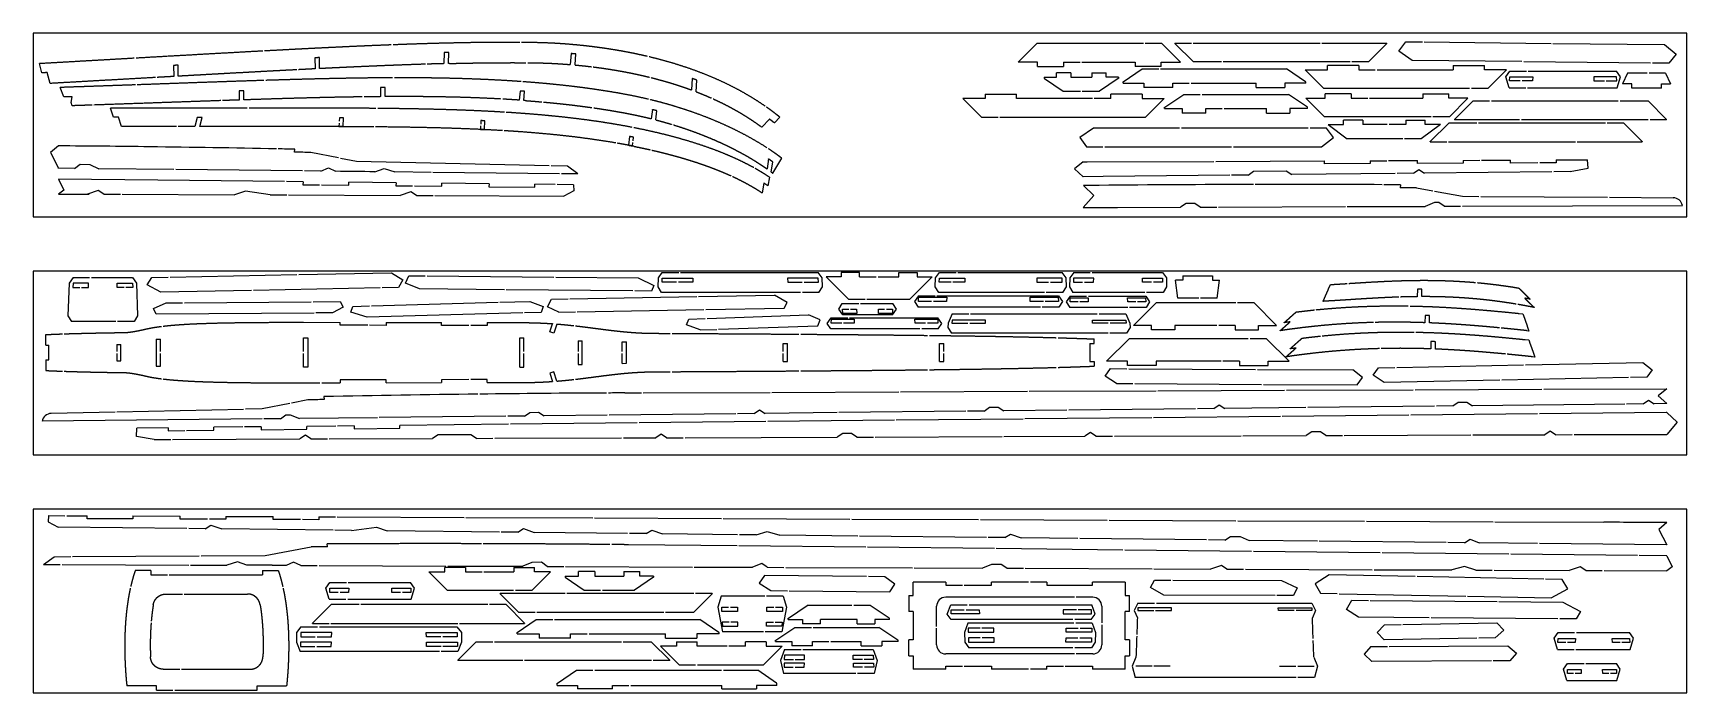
# Model space of a CAD drawing. Extents: x -537 to 363, y 432 to 791.
import ezdxf

# ---------------------------------------------------------------- set-up
doc = ezdxf.new("R2010")
doc.units = 0
doc.layers.get('0').update_dxf_attribs({"linetype": 'CONTINUOUS'})
doc.layers.add('90X10', color=1, linetype='CONTINUOUS')

msp = doc.modelspace()

# ---------------------------------------------------------------- linework, layer by layer
for p, q in [((9.22, 785.41), (-0.9, 775.29)), ((67.17, 785.41), (9.22, 785.41)), ((77.17, 785.41), (68.17, 785.41)), ((77.17, 785.41), (87.29, 775.29)), ((84.31, 785.6), (84.31, 785.41)), ((84.31, 785.6), (93.31, 785.6)), ((94.34, 775.38), (84.31, 785.41)), ((94.31, 785.6), (163.31, 785.6)), ((164.31, 785.6), (199.66, 785.6)), ((199.66, 785.41), (189.63, 775.38)), ((199.66, 785.41), (199.66, 785.6)), ((206.17, 781.32), (210.02, 786.35)), ((210.02, 786.35), (219.02, 786.25)), ((220.02, 786.24), (289.01, 785.47)), ((290.01, 785.46), (350.78, 784.79)), ((350.78, 784.79), (357, 779.67)), ((-532.22, 769.44), (-533.54, 774.45)), ((-383.77, 777.62), (-383.61, 771.62)), ((-381.11, 771.75), (-381.27, 777.74)), ((-313.37, 780.45), (-313.51, 774.44)), ((-310.99, 774.51), (-310.84, 780.51)), ((-244.32, 779.93), (-244.69, 773.95)), ((-242.14, 773.72), (-241.76, 779.71)), ((9.59, 775.29), (-0.9, 775.29)), ((9.59, 772.91), (9.59, 775.29)), ((23.72, 775.29), (23.72, 772.91)), ((23.72, 775.29), (32.72, 775.29)), ((33.72, 775.29), (62.68, 775.29)), ((62.68, 775.29), (62.68, 772.91)), ((76.8, 775.29), (87.29, 775.29)), ((76.8, 772.91), (76.8, 775.29)), ((109.63, 775.38), (94.34, 775.38)), ((179.63, 775.38), (110.63, 775.38)), ((189.63, 775.38), (180.63, 775.38)), ((213.41, 776.19), (206.17, 781.32)), ((273.16, 775.53), (213.41, 776.19)), ((343.16, 774.75), (274.16, 775.52)), ((353.15, 774.64), (344.16, 774.74)), ((357, 779.67), (353.15, 774.64)), ((-527.84, 763.68), (-529.4, 769.6)), ((-460.68, 773.47), (-460.52, 767.47)), ((-458.02, 767.61), (-458.19, 773.61)), ((-178.37, 766.37), (-178.76, 760.12)), ((-176.25, 759.18), (-175.86, 765.45)), ((9.59, 772.91), (23.72, 772.91)), ((13.16, 767.13), (19.87, 767.13)), ((13.17, 766.39), (13.31, 766.39)), ((13.31, 766.39), (23.52, 759.39)), ((19.87, 767.13), (19.87, 769.51)), ((27.64, 769.51), (19.87, 769.51)), ((27.64, 769.51), (27.64, 767.13)), ((27.64, 767.13), (39.13, 767.13)), ((39.13, 769.51), (39.13, 767.13)), ((39.13, 769.51), (46.89, 769.51)), ((53.45, 766.39), (43.24, 759.39)), ((46.89, 767.13), (46.89, 769.51)), ((53.6, 767.13), (46.89, 767.13)), ((53.6, 766.39), (53.45, 766.39)), ((56.24, 764.63), (66.55, 771.63)), ((76.8, 772.91), (62.68, 772.91)), ((66.55, 771.63), (75.55, 771.63)), ((76.55, 771.63), (145.08, 771.63)), ((155.39, 764.63), (145.08, 771.63)), ((155.28, 771.09), (165.4, 760.97)), ((155.28, 771.09), (167.37, 771.09)), ((167.37, 771.09), (167.37, 773.47)), ((184.36, 773.47), (167.37, 773.47)), ((184.36, 773.47), (184.36, 771.09)), ((184.36, 771.09), (193.36, 771.09)), ((194.36, 771.09), (235.71, 771.09)), ((235.71, 773.47), (235.71, 771.09)), ((235.71, 773.47), (252.7, 773.47)), ((252.7, 771.09), (252.7, 773.47)), ((264.79, 771.09), (252.7, 771.09)), ((264.79, 771.09), (254.67, 760.97)), ((264.44, 767.36), (266.58, 770.41)), ((266.24, 761.29), (264.44, 767.36)), ((266.48, 765.03), (266.56, 767.29)), ((272.23, 765.03), (266.48, 765.03)), ((266.56, 767.29), (279.04, 767.29)), ((266.58, 770.41), (275.58, 770.41)), ((278.99, 765.03), (273.23, 765.03)), ((276.58, 770.41), (324.67, 770.41)), ((279.04, 767.29), (278.99, 765.03)), ((324.69, 767.29), (312.2, 767.29)), ((312.2, 767.29), (312.26, 765.03)), ((312.26, 765.03), (318.02, 765.03)), ((319.02, 765.03), (324.77, 765.03)), ((326.81, 767.36), (324.67, 770.41)), ((324.77, 765.03), (324.69, 767.29)), ((325.01, 761.29), (326.81, 767.36)), ((330.58, 769.25), (327.9, 763.51)), ((341.37, 769.25), (330.58, 769.25)), ((351.37, 769.25), (342.37, 769.25)), ((351.37, 769.25), (354.05, 763.51)), ((-520.36, 756.31), (-522.27, 761.49)), ((-516.41, 753.25), (-515.7, 756.47)), ((-424.94, 759.62), (-424.95, 754.66)), ((-422.45, 754.74), (-422.44, 759.7)), ((-347.93, 761.47), (-347.95, 756.49)), ((-345.45, 756.5), (-345.43, 761.48)), ((-272.06, 759.56), (-272.48, 754.59)), ((-269.96, 754.41), (-269.55, 759.38)), ((-18.92, 757.9), (-18.92, 755.52)), ((-18.92, 757.9), (-1.93, 757.9)), ((-1.93, 755.52), (-1.93, 757.9)), ((23.52, 759.39), (32.88, 759.39)), ((33.88, 759.39), (43.24, 759.39)), ((49.42, 755.52), (49.42, 757.9)), ((66.41, 757.9), (49.42, 757.9)), ((56.08, 763.89), (67.49, 763.89)), ((56.1, 764.63), (56.24, 764.63)), ((66.41, 757.9), (66.41, 755.52)), ((67.49, 763.89), (67.49, 761.51)), ((83.1, 761.51), (67.49, 761.51)), ((78.78, 750.7), (89.1, 757.7)), ((83.1, 761.51), (83.1, 763.89)), ((83.1, 763.89), (92.1, 763.89)), ((89.1, 757.7), (98.1, 757.7)), ((93.1, 763.89), (128.52, 763.89)), ((99.1, 757.7), (146.06, 757.7)), ((128.52, 761.51), (128.52, 763.89)), ((128.52, 761.51), (144.14, 761.51)), ((144.14, 763.89), (144.14, 761.51)), ((155.54, 763.89), (144.14, 763.89)), ((156.38, 750.7), (146.06, 757.7)), ((155.53, 764.63), (155.39, 764.63)), ((244.67, 760.97), (165.4, 760.97)), ((166.09, 755.7), (166.09, 758.08)), ((180.22, 758.08), (166.09, 758.08)), ((180.22, 758.08), (180.22, 755.7)), ((219.18, 758.08), (219.18, 755.7)), ((219.18, 758.08), (233.31, 758.08)), ((233.31, 755.7), (233.31, 758.08)), ((254.67, 760.97), (245.67, 760.97)), ((266.24, 761.29), (275.24, 761.29)), ((276.24, 761.29), (325.01, 761.29)), ((332.92, 763.51), (327.9, 763.51)), ((332.92, 761.13), (332.92, 763.51)), ((349.04, 761.13), (332.92, 761.13)), ((349.04, 763.51), (354.05, 763.51)), ((349.04, 761.13), (349.04, 763.51)), ((-515.78, 751.54), (-516.41, 753.25)), ((-493.31, 745.26), (-494.97, 750.27)), ((-200.02, 749.43), (-200.73, 744.51)), ((-198.24, 743.87), (-197.53, 748.8)), ((-20.89, 745.4), (-31.01, 755.52)), ((-18.92, 755.52), (-31.01, 755.52)), ((39.42, 755.52), (-1.93, 755.52)), ((49.42, 755.52), (40.42, 755.52)), ((66.41, 755.52), (78.5, 755.52)), ((68.38, 745.4), (78.5, 755.52)), ((78.62, 749.96), (88.31, 749.96)), ((78.64, 750.7), (78.78, 750.7)), ((88.31, 749.96), (88.31, 747.58)), ((101.06, 747.58), (88.31, 747.58)), ((101.06, 747.58), (101.06, 749.96)), ((101.06, 749.96), (110.06, 749.96)), ((111.06, 749.96), (134.1, 749.96)), ((134.1, 747.58), (134.1, 749.96)), ((134.1, 747.58), (146.85, 747.58)), ((156.54, 749.96), (146.85, 749.96)), ((146.85, 749.96), (146.85, 747.58)), ((155.6, 755.7), (165.72, 745.58)), ((155.6, 755.7), (166.09, 755.7)), ((156.52, 750.7), (156.38, 750.7)), ((180.22, 755.7), (189.22, 755.7)), ((190.22, 755.7), (219.18, 755.7)), ((243.8, 755.7), (233.31, 755.7)), ((243.8, 755.7), (233.68, 745.58)), ((236.52, 744.12), (246.55, 754.16)), ((246.55, 754.16), (255.55, 754.16)), ((256.55, 754.16), (325.55, 754.16)), ((326.55, 754.16), (341.84, 754.16)), ((341.84, 754.16), (351.88, 744.12)), ((-488.87, 740.3), (-490.5, 745.25)), ((-447.74, 745.18), (-449.02, 740.24)), ((-446.33, 740.24), (-445.05, 745.18)), ((-370.5, 742.1), (-370.58, 740.2)), ((-370.39, 744.99), (-370.46, 743.1)), ((-368.31, 740.19), (-368.13, 744.98)), ((-293.5, 740.58), (-293.58, 738.7)), ((-293.39, 743.46), (-293.46, 741.58)), ((-291.32, 738.6), (-291.13, 743.35)), ((-136.33, 744.27), (-140.54, 739.92)), ((-130.67, 745.32), (-133.67, 742.22)), ((-20.89, 745.4), (-11.89, 745.4)), ((-10.89, 745.4), (68.38, 745.4)), ((40.04, 739.29), (32.51, 734.24)), ((86.86, 739.33), (40.04, 739.29)), ((156.86, 739.38), (87.86, 739.33)), ((166.86, 739.39), (157.86, 739.39)), ((223.68, 745.58), (165.72, 745.58)), ((170.53, 734.32), (166.86, 739.39)), ((167.66, 741.32), (178.12, 733.58)), ((167.66, 741.32), (176.03, 741.32)), ((176.03, 741.32), (176.03, 743.7)), ((186.54, 743.7), (176.03, 743.7)), ((186.54, 743.7), (186.54, 741.32)), ((199.91, 741.32), (186.54, 741.32)), ((209.91, 741.32), (200.91, 741.32)), ((209.91, 743.7), (209.91, 741.32)), ((209.91, 743.7), (220.43, 743.7)), ((228.8, 741.32), (218.33, 733.58)), ((220.43, 741.32), (220.43, 743.7)), ((228.8, 741.32), (220.43, 741.32)), ((233.31, 742.07), (223.27, 732.03)), ((233.68, 745.58), (224.68, 745.58)), ((248.59, 742.07), (233.31, 742.07)), ((236.52, 744.12), (236.52, 743.95)), ((271.88, 743.95), (236.52, 743.95)), ((318.59, 742.07), (249.59, 742.07)), ((341.88, 743.95), (272.88, 743.95)), ((328.59, 742.07), (319.59, 742.07)), ((338.63, 732.03), (328.59, 742.07)), ((351.88, 743.95), (342.88, 743.95)), ((351.88, 743.95), (351.88, 744.12)), ((-212.51, 734.85), (-213.08, 730.1)), ((-210.84, 729.66), (-210.61, 731.54)), ((-210.49, 732.53), (-210.27, 734.41)), ((-210.1, 729.47), (-210.16, 729.48)), ((32.51, 734.24), (36.18, 729.17)), ((36.18, 729.17), (45.18, 729.18)), ((46.18, 729.18), (115.18, 729.23)), ((116.18, 729.23), (164.06, 729.27)), ((164.06, 729.27), (170.53, 734.32)), ((208.33, 733.58), (178.12, 733.58)), ((218.33, 733.58), (209.33, 733.58)), ((223.27, 731.85), (223.27, 732.03)), ((223.27, 731.85), (232.27, 731.85)), ((233.27, 731.85), (302.27, 731.85)), ((303.27, 731.85), (338.63, 731.85)), ((338.63, 732.03), (338.63, 731.85)), ((-394.74, 726.31), (-394.66, 727.89)), ((-370.81, 723.12), (-385.93, 726.12)), ((-361.01, 721.17), (-369.83, 722.92)), ((-256.14, 718.92), (-361.01, 721.17)), ((-136.87, 722.61), (-137.66, 717.17)), ((-135.32, 715.48), (-134.53, 720.99)), ((-134.56, 714.91), (-129.56, 722.95)), ((34.44, 720.99), (36.52, 721)), ((36.52, 721), (105.52, 721.28)), ((106.52, 721.29), (165.7, 721.53)), ((165.71, 719.94), (165.7, 721.53)), ((190.59, 720.04), (165.71, 719.94)), ((190.58, 721.63), (199.58, 721.66)), ((190.58, 721.63), (190.59, 720.04)), ((200.58, 721.67), (216.31, 721.73)), ((216.32, 720.14), (216.31, 721.73)), ((241.2, 720.24), (216.32, 720.14)), ((241.19, 721.83), (250.19, 721.87)), ((241.19, 721.83), (241.2, 720.24)), ((251.19, 721.87), (266.92, 721.94)), ((266.93, 720.35), (266.92, 721.94)), ((281.81, 720.41), (266.93, 720.35)), ((291.81, 720.45), (282.81, 720.41)), ((291.8, 722.04), (308.91, 722.11)), ((291.8, 722.04), (291.81, 720.45)), ((309.13, 717.5), (308.91, 722.11)), ((-514.51, 717.45), (-523.5, 717.55)), ((-469.15, 711.03), (-523.24, 711.61)), ((-514.51, 717.45), (-511.39, 719.79)), ((-511.39, 719.79), (-506.14, 719.54)), ((-506.14, 719.54), (-501.24, 717.3)), ((-460.43, 716.85), (-501.24, 717.3)), ((-400.16, 710.29), (-469.15, 711.03)), ((-390.43, 716.08), (-459.43, 716.84)), ((-380.43, 715.97), (-389.43, 716.07)), ((-380.43, 715.97), (-376.36, 717.77)), ((-376.36, 717.77), (-372.45, 715.88)), ((-351.13, 715.64), (-346.05, 717.4)), ((-346.05, 717.4), (-340.14, 715.52)), ((-320.51, 715.3), (-340.14, 715.52)), ((-250.52, 714.53), (-319.51, 715.29)), ((-246.15, 718.7), (-255.14, 718.9)), ((-240.52, 714.42), (-249.52, 714.52)), ((-240.52, 714.42), (-246.15, 718.7)), ((-136.37, 712.64), (-137.21, 708)), ((45.19, 713), (34.44, 712.88)), ((114.18, 713.76), (45.19, 713)), ((124.18, 713.86), (115.18, 713.77)), ((124.18, 713.86), (127.09, 715.89)), ((127.09, 715.89), (144.86, 716.09)), ((144.86, 716.09), (147.96, 714.12)), ((204.24, 714.74), (147.96, 714.12)), ((214.24, 714.84), (205.24, 714.75)), ((214.24, 714.84), (217.13, 716.86)), ((217.13, 716.86), (220.2, 714.91)), ((289.45, 715.66), (220.2, 714.91)), ((299.44, 715.77), (290.45, 715.67)), ((299.44, 715.77), (309.13, 717.5)), ((-523.26, 703.48), (-506.49, 703.42)), ((-501.57, 705.4), (-507.49, 703.43)), ((-498.51, 703.39), (-501.57, 705.4)), ((-498.51, 703.39), (-489.51, 703.36)), ((-488.51, 703.35), (-427.44, 703.11)), ((-421.5, 705.09), (-427.44, 703.11)), ((-408, 703.04), (-421.5, 705.09)), ((-408, 703.04), (-399, 703)), ((-390.16, 710.18), (-399.16, 710.28)), ((-398, 703), (-337.38, 702.76)), ((-390.16, 710.18), (-390.17, 708.59)), ((-390.17, 708.59), (-381.17, 708.49)), ((-380.17, 708.48), (-365.29, 708.32)), ((-365.29, 708.32), (-365.28, 709.91)), ((-339.55, 709.63), (-365.28, 709.91)), ((-339.55, 709.63), (-339.57, 708.05)), ((-339.57, 708.05), (-330.57, 707.95)), ((-331.46, 704.73), (-337.38, 702.76)), ((-328.4, 702.73), (-331.46, 704.73)), ((-329.57, 707.94), (-314.69, 707.78)), ((-328.4, 702.73), (-319.4, 702.69)), ((-318.4, 702.69), (-248.31, 702.41)), ((-314.69, 707.78), (-314.67, 709.37)), ((-288.94, 709.09), (-314.67, 709.37)), ((-288.94, 709.09), (-288.96, 707.5)), ((-288.96, 707.5), (-264.08, 707.23)), ((-264.08, 707.23), (-264.06, 708.82)), ((-252.92, 708.7), (-264.06, 708.82)), ((-242.92, 708.59), (-251.92, 708.69)), ((-242.81, 705.2), (-248.31, 702.41)), ((-242.92, 708.59), (-242.81, 705.2)), ((-139.41, 709.45), (-140.37, 704.19)), ((43.18, 708.2), (34.49, 708.11)), ((207.03, 708.53), (206.98, 706.95)), ((215.79, 706.89), (224.65, 705.26)), ((225.63, 705.08), (240.79, 702.3)), ((240.79, 702.3), (249.79, 702.24)), ((250.79, 702.23), (319.78, 701.74)), ((34.44, 696.18), (53.01, 696.24)), ((53.01, 696.24), (87.35, 696.36)), ((90.42, 698.37), (87.35, 696.36)), ((95.15, 698.38), (90.42, 698.37)), ((98.09, 696.39), (95.15, 698.38)), ((98.09, 696.39), (107.09, 696.43)), ((108.09, 696.43), (177.09, 696.66)), ((178.09, 696.67), (220.43, 696.81)), ((225.5, 698.83), (220.43, 696.81)), ((227.86, 698.83), (225.5, 698.83)), ((230.79, 696.85), (227.86, 698.83)), ((230.79, 696.85), (239.79, 696.88)), ((240.79, 696.88), (360.47, 697.29)), ((320.78, 701.74), (355.52, 701.49)), ((-515.29, 658.09), (-517.43, 655.05)), ((-515.29, 658.09), (-506.29, 658.09)), ((-505.29, 658.09), (-482.96, 658.09)), ((-482.96, 658.09), (-480.82, 655.05)), ((-474.89, 654.03), (-472.5, 658.16)), ((-472.5, 658.16), (-463.5, 658.33)), ((-462.5, 658.35), (-393.52, 659.68)), ((-392.52, 659.7), (-342.02, 660.67)), ((-342.02, 660.67), (-335.77, 656.75)), ((-334.44, 654.97), (-332.63, 659.05)), ((-332.63, 659.05), (-323.63, 658.97)), ((-322.63, 658.96), (-253.64, 658.31)), ((-252.64, 658.3), (-207.69, 657.87)), ((-207.69, 657.87), (-199.24, 653.76)), ((-196.96, 653.03), (-196.78, 657.83)), ((-196.78, 657.83), (-194.65, 660.87)), ((-194.75, 655.49), (-194.67, 657.75)), ((-194.67, 657.75), (-177.94, 657.75)), ((-194.65, 660.87), (-185.65, 660.87)), ((-184.65, 660.87), (-109.76, 660.87)), ((-177.94, 657.75), (-178, 655.49)), ((-126.47, 657.75), (-126.41, 655.49)), ((-109.74, 657.75), (-126.47, 657.75)), ((-107.62, 657.83), (-109.76, 660.87)), ((-109.66, 655.49), (-109.74, 657.75)), ((-107.45, 653.03), (-107.62, 657.83)), ((-97.28, 658.49), (-105.44, 658.49)), ((-93.25, 646.3), (-105.44, 658.49)), ((-97.28, 660.87), (-97.28, 658.49)), ((-87.24, 660.87), (-97.28, 660.87)), ((-87.24, 658.49), (-87.24, 660.87)), ((-87.24, 658.49), (-78.24, 658.49)), ((-77.24, 658.49), (-65.92, 658.49)), ((-65.92, 660.87), (-55.88, 660.87)), ((-65.92, 658.49), (-65.92, 660.87)), ((-59.91, 646.3), (-47.73, 658.49)), ((-55.88, 660.87), (-55.88, 658.49)), ((-55.88, 658.49), (-47.73, 658.49)), ((-46.12, 653.03), (-45.95, 657.83)), ((-45.95, 657.83), (-43.81, 660.87)), ((-43.92, 655.49), (-43.83, 657.75)), ((-43.83, 657.75), (-29.98, 657.75)), ((-43.81, 660.87), (-34.81, 660.87)), ((-33.81, 660.87), (22.95, 660.87)), ((-29.98, 657.75), (-30.03, 655.49)), ((22.97, 657.75), (9.11, 657.75)), ((9.11, 657.75), (9.17, 655.49)), ((25.09, 657.83), (22.95, 660.87)), ((23.05, 655.49), (22.97, 657.75)), ((25.26, 653.03), (25.09, 657.83)), ((27.09, 657.83), (26.92, 653.03)), ((29.23, 660.87), (27.09, 657.83)), ((29.21, 657.75), (29.13, 655.49)), ((40.14, 657.75), (29.21, 657.75)), ((29.23, 660.87), (38.23, 660.87)), ((39.23, 660.87), (77.51, 660.87)), ((40.08, 655.49), (40.14, 657.75)), ((66.65, 655.49), (66.6, 657.75)), ((66.6, 657.75), (77.53, 657.75)), ((77.51, 660.87), (79.65, 657.83)), ((77.53, 657.75), (77.61, 655.49)), ((79.65, 657.83), (79.82, 653.03)), ((88.56, 658.94), (88.56, 656.64)), ((88.56, 658.94), (104.68, 658.94)), ((104.68, 658.94), (104.68, 656.64)), ((-517.43, 655.05), (-518.08, 637.22)), ((-515.31, 654.97), (-515.39, 652.71)), ((-515.39, 652.71), (-511.68, 652.71)), ((-506.9, 654.97), (-515.31, 654.97)), ((-510.68, 652.71), (-506.96, 652.71)), ((-506.96, 652.71), (-506.9, 654.97)), ((-491.34, 654.97), (-482.94, 654.97)), ((-491.29, 652.71), (-491.34, 654.97)), ((-487.57, 652.71), (-491.29, 652.71)), ((-482.85, 652.71), (-486.57, 652.71)), ((-482.94, 654.97), (-482.85, 652.71)), ((-480.82, 655.05), (-480.17, 637.22)), ((-467.53, 650.13), (-474.89, 654.03)), ((-418.13, 651.08), (-467.53, 650.13)), ((-348.15, 652.43), (-417.13, 651.1)), ((-338.15, 652.62), (-347.15, 652.45)), ((-335.77, 656.75), (-338.15, 652.62)), ((-326.69, 651.87), (-334.44, 654.97)), ((-280.6, 651.44), (-326.69, 651.87)), ((-210.6, 650.78), (-279.6, 651.43)), ((-200.6, 650.69), (-209.6, 650.77)), ((-199.24, 653.76), (-200.6, 650.69)), ((-195.04, 649.99), (-196.96, 653.03)), ((-119.37, 649.99), (-195.04, 649.99)), ((-186.87, 655.49), (-194.75, 655.49)), ((-178, 655.49), (-185.87, 655.49)), ((-174.91, 647.7), (-133.53, 648.44)), ((-126.68, 644.52), (-133.53, 648.44)), ((-126.41, 655.49), (-118.53, 655.49)), ((-109.37, 649.99), (-118.37, 649.99)), ((-117.53, 655.49), (-109.66, 655.49)), ((-109.37, 649.99), (-107.45, 653.03)), ((-55.24, 648.11), (-57.39, 645.05)), ((-55.24, 648.11), (-46.24, 648.11)), ((-44.21, 649.99), (-46.12, 653.03)), ((-45.24, 648.11), (20.93, 648.11)), ((13.34, 649.99), (-44.21, 649.99)), ((-37.47, 655.49), (-43.92, 655.49)), ((-30.03, 655.49), (-36.47, 655.49)), ((9.17, 655.49), (15.61, 655.49)), ((23.34, 649.99), (14.34, 649.99)), ((16.61, 655.49), (23.05, 655.49)), ((20.93, 648.11), (23.08, 645.05)), ((23.34, 649.99), (25.26, 653.03)), ((26.92, 653.03), (28.84, 649.99)), ((67.9, 649.99), (28.84, 649.99)), ((29.13, 655.49), (34.11, 655.49)), ((35.11, 655.49), (40.08, 655.49)), ((71.63, 655.49), (66.65, 655.49)), ((77.9, 649.99), (68.9, 649.99)), ((77.61, 655.49), (72.63, 655.49)), ((79.82, 653.03), (77.9, 649.99)), ((85.92, 646.82), (84.64, 656.64)), ((88.56, 656.64), (84.64, 656.64)), ((104.68, 656.64), (108.61, 656.64)), ((107.33, 646.82), (108.61, 656.64)), ((167.97, 651.9), (169.01, 654.26)), ((216.26, 651.66), (216.16, 647.66)), ((218.66, 647.68), (218.77, 651.68)), ((-471.55, 641.2), (-464.69, 644.28)), ((-470.03, 638.12), (-471.55, 641.2)), ((-464.69, 644.28), (-455.69, 644.35)), ((-454.69, 644.36), (-385.69, 644.89)), ((-384.69, 644.9), (-369.91, 645.01)), ((-368.39, 641.94), (-374.1, 638.86)), ((-369.91, 645.01), (-368.39, 641.94)), ((-364.07, 639.25), (-362.97, 642.38)), ((-355.2, 636.48), (-364.07, 639.25)), ((-362.97, 642.38), (-353.97, 642.63)), ((-352.97, 642.66), (-284, 644.59)), ((-283, 644.62), (-266.67, 645.07)), ((-260.61, 639.12), (-269.6, 638.87)), ((-266.67, 645.07), (-259.5, 642.24)), ((-259.5, 642.24), (-260.61, 639.12)), ((-257.06, 642.15), (-254.9, 646.27)), ((-250.96, 639.22), (-257.06, 642.15)), ((-254.9, 646.27), (-245.9, 646.43)), ((-250.96, 639.22), (-241.96, 639.38)), ((-244.9, 646.45), (-175.91, 647.68)), ((-240.96, 639.4), (-171.97, 640.63)), ((-170.97, 640.65), (-128.31, 641.41)), ((-128.31, 641.41), (-126.68, 644.52)), ((-98.63, 640.92), (-96.7, 643.98)), ((-96.48, 637.86), (-98.63, 640.92)), ((-96.7, 643.98), (-87.7, 643.98)), ((-96.41, 638.6), (-96.49, 640.86)), ((-96.49, 640.86), (-93.2, 640.86)), ((-93.25, 646.3), (-84.25, 646.3)), ((-92.2, 640.86), (-88.91, 640.86)), ((-88.91, 640.86), (-88.86, 638.6)), ((-86.7, 643.98), (-69.15, 643.98)), ((-83.25, 646.3), (-59.91, 646.3)), ((-76.99, 638.6), (-76.94, 640.86)), ((-76.94, 640.86), (-73.65, 640.86)), ((-72.65, 640.86), (-69.36, 640.86)), ((-69.36, 640.86), (-69.44, 638.6)), ((-69.37, 637.86), (-67.22, 640.92)), ((-67.22, 640.92), (-69.15, 643.98)), ((-57.39, 645.05), (-55.46, 641.99)), ((11.15, 641.99), (-55.46, 641.99)), ((-55.26, 645.11), (-55.18, 647.37)), ((-48.08, 645.11), (-55.26, 645.11)), ((-55.18, 647.37), (-39.86, 647.37)), ((-39.91, 645.11), (-47.08, 645.11)), ((-39.86, 647.37), (-39.91, 645.11)), ((5.6, 645.11), (5.54, 647.37)), ((5.54, 647.37), (20.86, 647.37)), ((12.77, 645.11), (5.6, 645.11)), ((21.15, 641.99), (12.15, 641.99)), ((20.94, 645.11), (13.77, 645.11)), ((20.86, 647.37), (20.94, 645.11)), ((23.08, 645.05), (21.15, 641.99)), ((27.28, 647.86), (25.13, 644.8)), ((25.13, 644.8), (27.06, 641.74)), ((58.62, 641.74), (27.06, 641.74)), ((27.26, 644.86), (27.34, 647.12)), ((31.66, 644.86), (27.26, 644.86)), ((27.28, 647.86), (36.28, 647.86)), ((27.34, 647.12), (37.12, 647.12)), ((37.06, 644.86), (32.66, 644.86)), ((37.12, 647.12), (37.06, 644.86)), ((37.28, 647.86), (68.4, 647.86)), ((58.62, 644.86), (58.56, 647.12)), ((58.56, 647.12), (68.34, 647.12)), ((63.02, 644.86), (58.62, 644.86)), ((68.62, 641.74), (59.62, 641.74)), ((74.03, 644.25), (61.81, 632.03)), ((68.42, 644.86), (64.02, 644.86)), ((68.34, 647.12), (68.42, 644.86)), ((68.4, 647.86), (70.55, 644.8)), ((70.55, 644.8), (68.62, 641.74)), ((117.42, 644.25), (74.03, 644.25)), ((97.33, 646.82), (85.92, 646.82)), ((107.33, 646.82), (98.33, 646.82)), ((127.42, 644.25), (118.42, 644.25)), ((127.42, 644.25), (139.64, 632.03)), ((-518.08, 637.22), (-516.16, 634.17)), ((-492.09, 634.17), (-516.16, 634.17)), ((-482.09, 634.17), (-491.09, 634.17)), ((-480.17, 637.22), (-482.09, 634.17)), ((-384.1, 638.78), (-470.03, 638.12)), ((-389.93, 633.73), (-369.86, 633.7)), ((-374.1, 638.86), (-383.1, 638.79)), ((-369.86, 632.11), (-369.86, 633.7)), ((-354.95, 632.09), (-369.86, 632.11)), ((-270.6, 638.84), (-355.2, 636.48)), ((-344.95, 632.07), (-353.95, 632.09)), ((-344.95, 633.66), (-314.83, 633.62)), ((-344.95, 633.66), (-344.95, 632.07)), ((-314.83, 632.03), (-314.83, 633.62)), ((-299.92, 632.01), (-314.83, 632.03)), ((-289.92, 631.99), (-298.92, 632)), ((-289.92, 633.58), (-269.85, 633.55)), ((-289.92, 633.58), (-289.92, 631.99)), ((-255.77, 628.45), (-254.35, 632.97)), ((-252.01, 632.79), (-253.6, 627.77)), ((-252.01, 632.79), (-251.82, 632.78)), ((-181.53, 632.3), (-180.25, 635.44)), ((-174.01, 629.54), (-181.53, 632.3)), ((-180.25, 635.44), (-171.26, 635.77)), ((-170.26, 635.81), (-115.02, 637.83)), ((-164.02, 629.91), (-110.08, 631.89)), ((-108.8, 635.03), (-115.02, 637.83)), ((-110.08, 631.89), (-108.8, 635.03)), ((-104.85, 633.16), (-102.7, 636.21)), ((-102.92, 630.09), (-104.85, 633.16)), ((-54.43, 630.09), (-102.92, 630.09)), ((-102.72, 633.21), (-102.64, 635.48)), ((-96.98, 633.21), (-102.72, 633.21)), ((-102.7, 636.21), (-93.7, 636.21)), ((-102.64, 635.48), (-90.19, 635.48)), ((-69.37, 637.86), (-96.48, 637.86)), ((-88.86, 638.6), (-96.41, 638.6)), ((-90.24, 633.21), (-95.98, 633.21)), ((-92.7, 636.21), (-44.65, 636.21)), ((-90.19, 635.48), (-90.24, 633.21)), ((-69.44, 638.6), (-76.99, 638.6)), ((-57.11, 633.21), (-57.17, 635.48)), ((-57.17, 635.48), (-44.72, 635.48)), ((-51.38, 633.21), (-57.11, 633.21)), ((-44.43, 630.09), (-53.43, 630.09)), ((-44.64, 633.21), (-50.38, 633.21)), ((-44.72, 635.48), (-44.64, 633.21)), ((-42.5, 633.16), (-44.65, 636.21)), ((-44.43, 630.09), (-42.5, 633.16)), ((-39.12, 633.3), (-39.21, 630.88)), ((-39.21, 630.88), (-37.29, 627.84)), ((-36.92, 638.34), (-39.12, 633.3)), ((-36.95, 634.81), (-37, 633.34)), ((-37, 633.34), (-28.36, 633.34)), ((-18.69, 634.81), (-36.95, 634.81)), ((-36.92, 638.34), (-27.92, 638.34)), ((-27.36, 633.34), (-18.73, 633.34)), ((-26.92, 638.34), (42.08, 638.34)), ((-18.73, 633.34), (-18.69, 634.81)), ((39.43, 633.34), (39.39, 634.81)), ((39.39, 634.81), (57.65, 634.81)), ((48.07, 633.34), (39.43, 633.34)), ((43.08, 638.34), (57.62, 638.34)), ((57.7, 633.34), (49.07, 633.34)), ((57.62, 638.34), (59.82, 633.3)), ((57.65, 634.81), (57.7, 633.34)), ((59.91, 630.88), (57.99, 627.84)), ((59.82, 633.3), (59.91, 630.88)), ((71.56, 632.03), (61.81, 632.03)), ((71.56, 629.65), (71.56, 632.03)), ((107.17, 632.03), (84.28, 632.03)), ((84.28, 632.03), (84.28, 629.65)), ((117.17, 632.03), (108.17, 632.03)), ((117.17, 632.03), (117.17, 629.65)), ((129.89, 632.03), (139.64, 632.03)), ((129.89, 629.65), (129.89, 632.03)), ((220.43, 637.49), (220.38, 633.49)), ((222.9, 633.4), (222.94, 637.4)), ((271.68, 638.54), (273.65, 638.33)), ((273.65, 638.33), (274.47, 636.03)), ((276.04, 631.66), (277, 628.96)), ((-530.06, 621.25), (-530.06, 627.05)), ((-530.06, 621.25), (-528.47, 621.25)), ((-528.47, 613.28), (-528.47, 621.25)), ((-491.51, 621.72), (-489.25, 621.72)), ((-491.51, 621.72), (-491.51, 617.76)), ((-489.25, 612.8), (-489.25, 621.72)), ((-470.04, 624.62), (-470.04, 609.9)), ((-470.04, 624.62), (-467.78, 624.62)), ((-467.78, 617.76), (-467.78, 624.62)), ((-389.87, 617.76), (-389.87, 625.2)), ((-389.87, 625.2), (-387.6, 625.2)), ((-387.6, 625.2), (-387.6, 609.32)), ((-272.18, 625.2), (-269.91, 625.2)), ((-272.18, 609.32), (-272.18, 625.2)), ((-269.91, 617.76), (-269.91, 625.2)), ((-253.6, 627.77), (-255.77, 628.45)), ((-240.49, 623.71), (-238.23, 623.71)), ((-240.49, 623.71), (-240.49, 617.76)), ((-238.23, 610.81), (-238.23, 623.71)), ((-216.47, 617.76), (-216.47, 623.18)), ((-216.47, 623.18), (-214.11, 623.05)), ((-214.11, 611.47), (-214.11, 623.05)), ((-174.01, 629.54), (-165.02, 629.87)), ((-128.89, 622.2), (-126.52, 622.2)), ((-128.89, 617.76), (-128.89, 622.2)), ((-126.52, 612.32), (-126.52, 622.2)), ((-43.84, 612.32), (-43.84, 622.2)), ((-43.84, 622.2), (-41.46, 622.2)), ((-41.46, 617.76), (-41.46, 622.2)), ((47.99, 627.84), (-37.29, 627.84)), ((38, 622.21), (38, 612.31)), ((38, 622.21), (40.39, 622.21)), ((40.39, 622.21), (40.39, 624.66)), ((59.38, 624.79), (47.1, 612.51)), ((57.99, 627.84), (48.99, 627.84)), ((124.19, 624.79), (59.38, 624.79)), ((84.28, 629.65), (71.56, 629.65)), ((117.17, 629.65), (129.89, 629.65)), ((134.19, 624.79), (125.19, 624.79)), ((134.19, 624.79), (146.47, 612.51)), ((223.64, 623.26), (223.6, 619.26)), ((226.11, 619.16), (226.15, 623.16)), ((274.89, 624.3), (276.87, 624.1)), ((277, 628.96), (275.75, 629.15)), ((276.87, 624.1), (277.69, 621.79)), ((-530.06, 613.28), (-528.47, 613.28)), ((-530.06, 613.28), (-530.06, 607.48)), ((-491.51, 616.76), (-491.51, 612.8)), ((-491.51, 612.8), (-489.25, 612.8)), ((-467.78, 609.9), (-467.78, 616.76)), ((-389.87, 609.32), (-389.87, 616.76)), ((-269.91, 609.32), (-269.91, 616.76)), ((-240.49, 616.76), (-240.49, 610.81)), ((-216.47, 611.34), (-216.47, 616.76)), ((-128.89, 612.32), (-128.89, 616.76)), ((-128.89, 612.32), (-126.52, 612.32)), ((-43.84, 612.32), (-41.46, 612.32)), ((-41.46, 612.32), (-41.46, 616.76)), ((38, 612.31), (40.39, 612.31)), ((40.39, 612.31), (40.39, 609.87)), ((58.56, 612.51), (47.1, 612.51)), ((58.56, 610.13), (58.56, 612.51)), ((109.42, 612.51), (74.15, 612.51)), ((74.15, 612.51), (74.15, 610.13)), ((119.42, 612.51), (110.42, 612.51)), ((119.42, 612.51), (119.42, 610.13)), ((135.01, 612.51), (146.47, 612.51)), ((135.01, 610.13), (135.01, 612.51)), ((280.21, 614.73), (278.96, 614.92)), ((279.25, 617.43), (280.21, 614.73)), ((-470.04, 609.9), (-467.78, 609.9)), ((-387.6, 609.32), (-389.87, 609.32)), ((-272.18, 609.32), (-269.91, 609.32)), ((-253.6, 606.75), (-255.77, 606.07)), ((-255.77, 606.07), (-254.35, 601.55)), ((-252.01, 601.73), (-253.6, 606.75)), ((-240.49, 610.81), (-238.23, 610.81)), ((-216.47, 611.34), (-214.11, 611.47)), ((46.32, 604.49), (49.22, 608.54)), ((52.49, 600.41), (46.32, 604.49)), ((49.22, 608.54), (58.22, 608.49)), ((74.15, 610.13), (58.56, 610.13)), ((59.22, 608.49), (128.22, 608.09)), ((119.42, 610.13), (135.01, 610.13)), ((129.22, 608.08), (181.05, 607.78)), ((186.34, 603.7), (181.05, 607.78)), ((183.44, 599.65), (186.34, 603.7)), ((192.15, 604.87), (195.07, 609)), ((198.16, 600.94), (192.15, 604.87)), ((195.07, 609), (204.07, 609.18)), ((205.07, 609.2), (274.05, 610.59)), ((331.19, 603.62), (262.2, 602.23)), ((275.05, 610.61), (338.92, 611.9)), ((341.19, 603.82), (332.19, 603.64)), ((338.92, 611.9), (344.1, 607.95)), ((344.1, 607.95), (341.19, 603.82)), ((-389.93, 600.79), (-380.93, 600.81)), ((-379.93, 600.81), (-369.86, 600.82)), ((-344.95, 602.45), (-369.86, 602.41)), ((-369.86, 602.41), (-369.86, 600.82)), ((-344.95, 600.86), (-344.95, 602.45)), ((-344.95, 600.86), (-314.83, 600.91)), ((-299.92, 602.52), (-314.83, 602.49)), ((-314.83, 602.49), (-314.83, 600.91)), ((-289.92, 602.53), (-298.92, 602.52)), ((-289.92, 600.94), (-289.92, 602.53)), ((-289.92, 600.94), (-269.85, 600.97)), ((-252.01, 601.73), (-251.82, 601.74)), ((-214.97, 595.29), (-205.97, 595.33)), ((-204.97, 595.33), (-135.97, 595.61)), ((-134.97, 595.61), (-65.97, 595.89)), ((-64.97, 595.9), (4.03, 596.18)), ((5.03, 596.18), (74.03, 596.46)), ((52.49, 600.41), (61.49, 600.35)), ((62.49, 600.35), (131.48, 599.95)), ((75.03, 596.46), (144.03, 596.74)), ((132.48, 599.94), (183.44, 599.65)), ((145.03, 596.75), (214.03, 597.03)), ((261.2, 602.21), (198.16, 600.94)), ((215.03, 597.03), (284.02, 597.31)), ((285.02, 597.31), (351.94, 597.58)), ((-422.47, 586.36), (-491.45, 584.89)), ((-412.47, 586.57), (-421.47, 586.38)), ((-397.35, 589.57), (-412.47, 586.57)), ((-387.54, 591.52), (-396.37, 589.76)), ((-378.81, 593.29), (-378.73, 591.7)), ((-144.63, 584.07), (-141.74, 586.08)), ((-141.74, 586.08), (-138.66, 584.13)), ((-29.55, 585.32), (-98.55, 584.57)), ((-19.55, 585.43), (-28.55, 585.33)), ((-19.55, 585.43), (-16.64, 587.46)), ((-16.64, 587.46), (-11.91, 587.51)), ((-11.91, 587.51), (-8.82, 585.54)), ((25.53, 585.92), (-8.82, 585.54)), ((95.52, 586.68), (26.53, 585.93)), ((105.52, 586.79), (96.52, 586.69)), ((105.52, 586.79), (108.41, 588.81)), ((108.41, 588.81), (111.49, 586.85)), ((155.61, 587.33), (111.49, 586.85)), ((225.6, 588.09), (156.61, 587.34)), ((235.6, 588.2), (226.6, 588.11)), ((235.6, 588.2), (238.51, 590.23)), ((238.51, 590.23), (243.24, 590.29)), ((243.24, 590.29), (246.33, 588.32)), ((329.15, 589.22), (246.33, 588.32)), ((339.15, 589.33), (330.15, 589.23)), ((339.15, 589.33), (342.04, 591.35)), ((342.04, 591.35), (345.11, 589.4)), ((351.95, 589.47), (345.11, 589.4)), ((-412.4, 581.15), (-532.07, 579.85)), ((-492.45, 584.87), (-527.18, 584.13)), ((-480.82, 571.57), (-480.67, 576.17)), ((-463.55, 576.35), (-480.67, 576.17)), ((-463.55, 576.35), (-463.54, 574.76)), ((-422.95, 576.76), (-438.67, 576.6)), ((-438.66, 575.01), (-438.67, 576.6)), ((-412.95, 576.86), (-421.95, 576.77)), ((-412.95, 576.86), (-412.93, 575.28)), ((-402.4, 581.26), (-411.4, 581.16)), ((-402.4, 581.26), (-399.49, 583.29)), ((-399.49, 583.29), (-397.14, 583.32)), ((-397.14, 583.32), (-392.04, 581.37)), ((-349.7, 581.83), (-392.04, 581.37)), ((-372.34, 577.28), (-388.07, 577.12)), ((-388.05, 575.53), (-388.07, 577.12)), ((-362.34, 577.38), (-371.34, 577.29)), ((-362.34, 577.38), (-362.32, 575.8)), ((-362.32, 575.8), (-337.44, 576.05)), ((-279.7, 582.6), (-348.7, 581.84)), ((-278.28, 578.24), (-337.46, 577.64)), ((-337.44, 576.05), (-337.46, 577.64)), ((-269.7, 582.7), (-278.7, 582.61)), ((-208.28, 578.96), (-277.28, 578.25)), ((-269.7, 582.7), (-266.79, 584.73)), ((-266.79, 584.73), (-262.06, 584.79)), ((-262.06, 584.79), (-258.97, 582.82)), ((-224.62, 583.19), (-258.97, 582.82)), ((-154.63, 583.96), (-223.62, 583.21)), ((-138.28, 579.68), (-207.28, 578.97)), ((-144.63, 584.07), (-153.63, 583.97)), ((-99.55, 584.56), (-138.66, 584.13)), ((-68.29, 580.39), (-137.28, 579.69)), ((1.71, 581.11), (-67.29, 580.4)), ((71.71, 581.82), (2.71, 581.12)), ((141.7, 582.54), (72.71, 581.83)), ((211.7, 583.26), (142.7, 582.55)), ((281.69, 583.97), (212.7, 583.27)), ((351.69, 584.69), (282.69, 583.98)), ((351.99, 584.7), (351.69, 584.7)), ((-471.11, 569.97), (-480.82, 571.57)), ((-471.11, 569.97), (-462.11, 570)), ((-463.54, 574.76), (-454.54, 574.85)), ((-461.11, 570.01), (-391.86, 570.24)), ((-453.54, 574.86), (-438.66, 575.01)), ((-412.93, 575.28), (-388.05, 575.53)), ((-388.81, 572.24), (-391.86, 570.24)), ((-385.89, 570.26), (-388.81, 572.24)), ((-385.89, 570.26), (-376.89, 570.29)), ((-375.89, 570.3), (-319.61, 570.49)), ((-316.54, 572.5), (-319.61, 570.49)), ((-298.77, 572.56), (-316.54, 572.5)), ((-295.83, 570.57), (-298.77, 572.56)), ((-295.83, 570.57), (-286.83, 570.6)), ((-285.83, 570.6), (-216.83, 570.84)), ((-215.83, 570.84), (-198.25, 570.9)), ((-195.2, 572.9), (-198.25, 570.9)), ((-192.28, 570.92), (-195.2, 572.9)), ((-192.28, 570.92), (-183.28, 570.95)), ((-182.28, 570.95), (-99.47, 571.24)), ((-96.4, 573.24), (-99.47, 571.24)), ((-91.67, 573.26), (-96.4, 573.24)), ((-88.73, 571.27), (-91.67, 573.26)), ((-88.73, 571.27), (-79.73, 571.3)), ((-78.73, 571.31), (-9.73, 571.54)), ((-8.73, 571.54), (35.38, 571.69)), ((38.43, 573.69), (35.38, 571.69)), ((41.35, 571.71), (38.43, 573.69)), ((41.35, 571.71), (50.35, 571.74)), ((51.35, 571.75), (120.35, 571.98)), ((121.35, 571.99), (155.7, 572.1)), ((158.77, 574.11), (155.7, 572.1)), ((163.5, 574.13), (158.77, 574.11)), ((166.43, 572.14), (163.5, 574.13)), ((166.43, 572.14), (175.43, 572.17)), ((176.43, 572.17), (245.43, 572.41)), ((246.43, 572.41), (285.55, 572.54)), ((288.59, 574.54), (285.55, 572.54)), ((291.51, 572.56), (288.59, 574.54)), ((291.51, 572.56), (300.51, 572.59)), ((301.51, 572.6), (351.94, 572.77)), ((-528.73, 528.53), (-528.89, 525.14)), ((-528.89, 525.14), (-523.44, 522.27)), ((-528.73, 528.53), (-519.73, 528.49)), ((-453.36, 521.49), (-523.44, 522.27)), ((-518.73, 528.49), (-507.59, 528.44)), ((-507.6, 526.85), (-507.59, 528.44)), ((-482.72, 526.75), (-507.6, 526.85)), ((-482.71, 528.34), (-482.72, 526.75)), ((-482.71, 528.34), (-456.98, 528.23)), ((-456.99, 526.64), (-456.98, 528.23)), ((-442.11, 526.58), (-456.99, 526.64)), ((-443.36, 521.38), (-440.27, 523.34)), ((-432.11, 526.53), (-441.11, 526.57)), ((-440.27, 523.34), (-434.38, 521.28)), ((-432.1, 528.12), (-432.11, 526.53)), ((-432.1, 528.12), (-406.37, 528.01)), ((-406.38, 526.43), (-406.37, 528.01)), ((-391.5, 526.36), (-406.38, 526.43)), ((-381.5, 526.32), (-390.5, 526.36)), ((-381.49, 527.91), (-381.5, 526.32)), ((-381.49, 527.91), (-372.49, 527.87)), ((-371.49, 527.87), (-302.5, 527.57)), ((-363.76, 520.5), (-350.23, 522.35)), ((-350.23, 522.35), (-344.32, 520.29)), ((-301.5, 527.57), (-232.5, 527.28)), ((-231.5, 527.27), (-162.5, 526.98)), ((-161.5, 526.98), (-92.5, 526.68)), ((-91.5, 526.68), (-22.5, 526.39)), ((-21.5, 526.38), (47.5, 526.09)), ((48.5, 526.09), (117.5, 525.79)), ((118.5, 525.79), (187.5, 525.5)), ((188.5, 525.49), (257.5, 525.2)), ((258.5, 525.2), (317.69, 524.94)), ((-443.36, 521.38), (-452.36, 521.48)), ((-373.76, 520.61), (-434.38, 521.28)), ((-376.91, 511.55), (-376.96, 513.14)), ((-363.76, 520.5), (-372.76, 520.6)), ((-283.25, 519.61), (-344.32, 520.29)), ((-273.25, 519.5), (-282.25, 519.6)), ((-273.25, 519.5), (-270.17, 521.46)), ((-270.17, 521.46), (-264.28, 519.4)), ((-213.49, 518.84), (-264.28, 519.4)), ((-203.49, 518.73), (-212.49, 518.83)), ((-203.49, 518.73), (-200.4, 520.68)), ((-200.4, 520.68), (-194.51, 518.63)), ((-153.63, 518.17), (-194.51, 518.63)), ((-143.63, 518.06), (-152.63, 518.16)), ((-143.63, 518.06), (-137.54, 519.88)), ((-137.54, 519.88), (-130.64, 517.92)), ((-88.25, 517.45), (-130.64, 517.92)), ((-18.25, 516.67), (-87.25, 517.44)), ((-8.25, 516.56), (-17.25, 516.66)), ((-8.25, 516.56), (-5.16, 518.52)), ((-5.16, 518.52), (0.73, 516.46)), ((31.54, 516.12), (0.73, 516.46)), ((101.53, 515.35), (32.54, 516.11)), ((111.53, 515.24), (102.53, 515.34)), ((111.53, 515.24), (114.63, 517.2)), ((114.63, 517.2), (119.89, 517.14)), ((119.89, 517.14), (124.8, 515.09)), ((161.9, 514.68), (124.8, 515.09)), ((231.9, 513.9), (162.9, 514.67)), ((241.9, 513.79), (232.9, 513.89)), ((241.9, 513.79), (244.98, 515.75)), ((244.98, 515.75), (249.87, 513.7)), ((281.69, 513.35), (249.87, 513.7)), ((351.68, 512.58), (282.69, 513.34)), ((-531.3, 501.98), (-525.6, 506.18)), ((-525.6, 506.18), (-516.6, 506.24)), ((-515.6, 506.25), (-446.6, 506.69)), ((-445.6, 506.7), (-410.72, 506.93)), ((-410.72, 506.93), (-385.72, 511.5)), ((-153.93, 512.08), (-213.11, 512.72)), ((-83.93, 511.33), (-152.93, 512.07)), ((-13.94, 510.58), (-82.93, 511.32)), ((56.06, 509.82), (-12.94, 510.57)), ((126.05, 509.07), (57.06, 509.81)), ((196.05, 508.32), (127.05, 509.06)), ((266.05, 507.56), (197.05, 508.3)), ((336.04, 506.81), (267.05, 507.55)), ((351.95, 506.64), (337.04, 506.8)), ((-531.3, 501.98), (-522.3, 501.94)), ((-521.3, 501.94), (-452.3, 501.67)), ((-472.94, 498.69), (-481.48, 498.69)), ((-472.94, 498.69), (-472.94, 496.3)), ((-472.94, 496.3), (-463.94, 496.3)), ((-462.94, 496.3), (-412.19, 496.3)), ((-451.3, 501.67), (-431.67, 501.59)), ((-425.73, 503.38), (-431.67, 501.59)), ((-420.68, 501.55), (-425.73, 503.38)), ((-412.19, 498.69), (-403.65, 498.69)), ((-412.19, 498.69), (-412.19, 496.3)), ((-395.42, 503.29), (-399.35, 501.46)), ((-391.37, 501.43), (-395.42, 503.29)), ((-391.37, 501.43), (-382.37, 501.39)), ((-381.37, 501.39), (-312.37, 501.12)), ((-321.67, 497.92), (-311.55, 487.8)), ((-321.67, 497.92), (-312.93, 497.92)), ((-312.93, 497.92), (-312.93, 500.3)), ((-301.73, 500.3), (-312.93, 500.3)), ((-311.37, 501.12), (-270.56, 500.96)), ((-301.73, 500.3), (-301.73, 497.92)), ((-301.73, 497.92), (-292.73, 497.92)), ((-291.73, 497.92), (-275.4, 497.92)), ((-275.4, 500.3), (-275.4, 497.92)), ((-275.4, 500.3), (-264.2, 500.3)), ((-265.62, 503.12), (-270.56, 500.96)), ((-260.37, 503.29), (-265.62, 503.12)), ((-255.45, 497.92), (-265.57, 487.8)), ((-264.2, 497.92), (-264.2, 500.3)), ((-255.45, 497.92), (-264.2, 497.92)), ((-257.29, 500.9), (-260.37, 503.29)), ((-257.29, 500.9), (-248.29, 500.87)), ((-247.51, 495.69), (-240.2, 495.69)), ((-247.29, 500.86), (-178.29, 500.59)), ((-240.2, 495.69), (-240.2, 498.07)), ((-231.43, 498.07), (-240.2, 498.07)), ((-231.43, 498.07), (-231.43, 495.69)), ((-231.43, 495.69), (-215.59, 495.69)), ((-215.59, 498.07), (-215.59, 495.69)), ((-215.59, 498.07), (-206.83, 498.07)), ((-206.83, 495.69), (-206.83, 498.07)), ((-199.52, 495.69), (-206.83, 495.69)), ((-177.29, 500.59), (-145.48, 500.46)), ((-140.56, 502.44), (-145.48, 500.46)), ((-139.04, 495.9), (-141.87, 491.85)), ((-137.5, 500.43), (-140.56, 502.44)), ((-83.48, 495.41), (-139.04, 495.9)), ((-137.5, 500.43), (-128.5, 500.4)), ((-127.5, 500.39), (-58.5, 500.12)), ((-73.48, 495.32), (-82.48, 495.4)), ((-68.06, 491.22), (-73.48, 495.32)), ((-57.5, 500.12), (-20.4, 499.97)), ((-15.46, 501.95), (-20.4, 499.97)), ((-10.19, 501.93), (-15.46, 501.95)), ((-7.13, 499.92), (-10.19, 501.93)), ((-7.13, 499.92), (1.87, 499.89)), ((2.87, 499.88), (71.87, 499.61)), ((72.87, 499.61), (103.68, 499.49)), ((109.6, 501.45), (103.68, 499.49)), ((112.66, 499.45), (109.6, 501.45)), ((112.66, 499.45), (121.66, 499.41)), ((122.66, 499.41), (191.66, 499.14)), ((168.27, 496.3), (160.6, 491.41)), ((215.06, 495.38), (168.27, 496.3)), ((192.66, 499.14), (235.05, 498.97)), ((285.04, 494.01), (216.06, 495.36)), ((241.99, 500.83), (235.05, 498.97)), ((248.05, 498.92), (241.99, 500.83)), ((248.05, 498.92), (257.05, 498.88)), ((258.05, 498.88), (298.93, 498.72)), ((304.85, 500.69), (298.93, 498.72)), ((307.91, 498.68), (304.85, 500.69)), ((307.91, 498.68), (316.91, 498.65)), ((317.91, 498.64), (351.93, 498.51)), ((-377.66, 489.1), (-375.52, 492.15)), ((-375.86, 483.03), (-377.66, 489.1)), ((-375.62, 486.77), (-375.54, 489.03)), ((-370.99, 486.77), (-375.62, 486.77)), ((-375.54, 489.03), (-365.3, 489.03)), ((-375.52, 492.15), (-366.52, 492.15)), ((-365.35, 486.77), (-369.99, 486.77)), ((-365.52, 492.15), (-331.58, 492.15)), ((-365.3, 489.03), (-365.35, 486.77)), ((-341.75, 486.77), (-341.8, 489.03)), ((-341.8, 489.03), (-331.56, 489.03)), ((-337.11, 486.77), (-341.75, 486.77)), ((-331.48, 486.77), (-336.11, 486.77)), ((-329.43, 489.1), (-331.58, 492.15)), ((-331.56, 489.03), (-331.48, 486.77)), ((-331.24, 483.03), (-329.43, 489.1)), ((-275.57, 487.8), (-311.55, 487.8)), ((-282.87, 486), (-282.87, 486.17)), ((-247.51, 486.17), (-282.87, 486.17)), ((-265.57, 487.8), (-274.57, 487.8)), ((-247.5, 494.98), (-237.22, 487.95)), ((-177.51, 486.17), (-246.51, 486.17)), ((-237.22, 487.95), (-228.22, 487.95)), ((-227.22, 487.95), (-209.81, 487.95)), ((-199.52, 494.98), (-209.81, 487.95)), ((-167.51, 486.17), (-176.51, 486.17)), ((-167.51, 486.17), (-167.51, 486)), ((-141.87, 491.85), (-135.54, 487.75)), ((-135.54, 487.75), (-126.54, 487.67)), ((-125.54, 487.66), (-70.89, 487.17)), ((-70.89, 487.17), (-68.06, 491.22)), ((-58.08, 485.12), (-58.08, 492.38)), ((-40.35, 492.38), (-58.08, 492.38)), ((-40.35, 492.38), (-40.35, 490.79)), ((-40.35, 490.79), (-31.35, 490.79)), ((-30.35, 490.79), (-15.47, 490.79)), ((-15.47, 490.79), (-15.47, 492.38)), ((4.65, 492.38), (-15.47, 492.38)), ((14.65, 492.38), (5.65, 492.38)), ((14.65, 492.38), (14.65, 490.79)), ((14.65, 490.79), (39.53, 490.79)), ((39.53, 490.79), (39.53, 492.38)), ((57.27, 492.38), (39.53, 492.38)), ((57.27, 492.38), (57.27, 485.12)), ((71.04, 489.39), (73.14, 493.47)), ((78.27, 485.33), (71.04, 489.39)), ((73.14, 493.47), (82.14, 493.44)), ((83.14, 493.44), (142.28, 493.26)), ((142.28, 493.26), (150.92, 489.2)), ((150.92, 489.2), (148.82, 485.12)), ((160.6, 491.41), (163.62, 486.27)), ((163.62, 486.27), (172.62, 486.09)), ((173.62, 486.07), (242.6, 484.72)), ((295.04, 493.82), (286.04, 493.99)), ((289.06, 483.81), (298.07, 488.67)), ((298.07, 488.67), (295.04, 493.82)), ((-464.78, 485.89), (-455.78, 485.89)), ((-454.78, 485.89), (-420.35, 485.89)), ((-374.91, 480.13), (-384.95, 470.09)), ((-375.86, 483.03), (-366.86, 483.03)), ((-359.63, 480.13), (-374.91, 480.13)), ((-365.86, 483.03), (-331.24, 483.03)), ((-289.63, 480.13), (-358.63, 480.13)), ((-279.63, 480.13), (-288.63, 480.13)), ((-282.87, 486), (-272.83, 475.96)), ((-269.59, 470.09), (-279.63, 480.13)), ((-177.54, 475.96), (-167.51, 486)), ((-162.65, 484.79), (-164.45, 478.73)), ((-164.45, 478.73), (-161.95, 465.23)), ((-138.88, 484.79), (-162.65, 484.79)), ((-162.25, 476.41), (-162.33, 478.67)), ((-162.33, 478.67), (-158.57, 478.67)), ((-157.57, 478.67), (-153.8, 478.67)), ((-153.8, 478.67), (-153.75, 476.41)), ((-128.88, 484.79), (-137.88, 484.79)), ((-137.79, 476.41), (-137.73, 478.67)), ((-137.73, 478.67), (-133.97, 478.67)), ((-132.97, 478.67), (-129.21, 478.67)), ((-127.08, 478.73), (-129.58, 465.23)), ((-129.21, 478.67), (-129.29, 476.41)), ((-128.88, 484.79), (-127.08, 478.73)), ((-126, 472.73), (-115.72, 479.73)), ((-91.49, 479.73), (-115.72, 479.73)), ((-81.49, 479.73), (-90.49, 479.73)), ((-71.21, 472.73), (-81.49, 479.73)), ((-60.47, 485.12), (-60.47, 476.45)), ((-60.47, 485.12), (-58.08, 485.12)), ((-45.35, 468.24), (-45.35, 479.21)), ((29.59, 484.15), (-40.41, 484.15)), ((-39.54, 474.99), (-37.69, 480.06)), ((-37.69, 480.06), (-28.69, 480.06)), ((-37.41, 475.06), (-37.49, 477.32)), ((-37.49, 477.32), (-30.3, 477.32)), ((-29.3, 477.32), (-22.12, 477.32)), ((-27.69, 480.06), (39.12, 480.06)), ((-22.12, 477.32), (-22.06, 475.06)), ((23.54, 477.32), (23.48, 475.06)), ((30.73, 477.32), (23.54, 477.32)), ((39.59, 484.15), (30.59, 484.15)), ((38.92, 477.32), (31.73, 477.32)), ((38.84, 475.06), (38.92, 477.32)), ((40.96, 474.99), (39.12, 480.06)), ((44.53, 479.21), (44.53, 470.21)), ((57.27, 485.12), (59.65, 485.12)), ((59.65, 476.45), (59.65, 485.12)), ((64.21, 480.96), (62.18, 476.9)), ((64.22, 478.43), (64.17, 476.96)), ((64.21, 480.96), (73.21, 480.96)), ((82.48, 478.43), (64.22, 478.43)), ((74.21, 480.96), (158.82, 480.96)), ((138.82, 485.15), (78.27, 485.33)), ((82.44, 476.96), (82.48, 478.43)), ((148.82, 485.12), (139.82, 485.15)), ((140.6, 476.96), (140.56, 478.43)), ((140.56, 478.43), (158.82, 478.43)), ((158.82, 480.96), (160.85, 476.9)), ((158.82, 478.43), (158.87, 476.96)), ((177.7, 477.4), (180.62, 482.46)), ((184.23, 473.31), (177.7, 477.4)), ((180.62, 482.46), (189.62, 482.38)), ((190.62, 482.37), (259.62, 481.8)), ((243.6, 484.7), (289.06, 483.81)), ((260.62, 481.79), (295.43, 481.5)), ((295.43, 481.5), (305.09, 476.38)), ((-391.27, 468.02), (-393.78, 464.99)), ((-391.27, 468.02), (-382.27, 468.02)), ((-384.95, 469.9), (-384.95, 470.09)), ((-384.95, 469.9), (-375.95, 469.9)), ((-381.27, 468.02), (-306.39, 468.02)), ((-374.95, 469.9), (-305.95, 469.9)), ((-306.39, 468.02), (-303.87, 464.99)), ((-304.95, 469.9), (-269.59, 469.9)), ((-273.55, 464.94), (-263.25, 471.94)), ((-272.83, 475.96), (-263.83, 475.96)), ((-269.59, 470.09), (-269.59, 469.9)), ((-263.25, 471.94), (-254.25, 471.94)), ((-262.83, 475.96), (-193.83, 475.96)), ((-253.25, 471.94), (-174.2, 471.94)), ((-192.83, 475.96), (-177.54, 475.96)), ((-163.91, 464.94), (-174.2, 471.94)), ((-153.75, 476.41), (-162.25, 476.41)), ((-158.32, 470.61), (-162.04, 470.61)), ((-162.04, 470.61), (-161.95, 468.35)), ((-161.95, 468.35), (-153.55, 468.35)), ((-153.6, 470.61), (-157.32, 470.61)), ((-153.55, 468.35), (-153.6, 470.61)), ((-137.99, 468.35), (-137.93, 470.61)), ((-129.58, 468.35), (-137.99, 468.35)), ((-137.93, 470.61), (-134.21, 470.61)), ((-129.29, 476.41), (-137.79, 476.41)), ((-133.21, 470.61), (-129.5, 470.61)), ((-129.5, 470.61), (-129.58, 468.35)), ((-126.15, 472), (-118.27, 472)), ((-126.14, 472.73), (-126, 472.73)), ((-118.27, 472), (-118.27, 469.61)), ((-108.56, 469.61), (-118.27, 469.61)), ((-108.56, 469.61), (-108.56, 472)), ((-88.65, 472), (-108.56, 472)), ((-88.65, 469.61), (-88.65, 472)), ((-88.65, 469.61), (-78.94, 469.61)), ((-78.94, 472), (-78.94, 469.61)), ((-71.06, 472), (-78.94, 472)), ((-71.07, 472.73), (-71.21, 472.73)), ((-58.08, 476.45), (-60.47, 476.45)), ((-58.08, 476.45), (-58.08, 461.01)), ((-37.39, 471.94), (-39.54, 474.99)), ((-22.06, 475.06), (-37.41, 475.06)), ((28.82, 471.94), (-37.39, 471.94)), ((-28.41, 470.06), (-30.25, 465.01)), ((29.34, 470.06), (-28.41, 470.06)), ((23.48, 475.06), (38.84, 475.06)), ((38.82, 471.94), (29.82, 471.94)), ((39.34, 470.06), (30.34, 470.06)), ((38.82, 471.94), (40.96, 474.99)), ((39.34, 470.06), (41.18, 465.01)), ((44.53, 469.21), (44.53, 458.24)), ((59.65, 476.45), (57.27, 476.45)), ((57.27, 461.01), (57.27, 476.45)), ((62.18, 476.9), (63.9, 472.89)), ((64.17, 476.96), (72.8, 476.96)), ((73.8, 476.96), (82.44, 476.96)), ((149.23, 476.96), (140.6, 476.96)), ((158.87, 476.96), (150.23, 476.96)), ((160.85, 476.9), (159.14, 472.89)), ((222.74, 472.98), (184.23, 473.31)), ((194.36, 465.02), (198.43, 469.15)), ((198.43, 469.15), (207.43, 469.31)), ((208.43, 469.32), (259.56, 470.2)), ((292.74, 472.4), (223.74, 472.98)), ((259.56, 470.2), (263.33, 466.2)), ((302.74, 472.32), (293.74, 472.39)), ((305.09, 476.38), (302.74, 472.32)), ((-393.78, 464.99), (-393.78, 459.66)), ((-393.78, 459.66), (-391.76, 454.61)), ((-391.48, 459.61), (-391.56, 457.35)), ((-374.69, 459.61), (-391.48, 459.61)), ((-391.29, 464.9), (-391.37, 462.64)), ((-391.37, 462.64), (-383.49, 462.64)), ((-374.56, 464.9), (-391.29, 464.9)), ((-382.49, 462.64), (-374.62, 462.64)), ((-374.75, 457.35), (-374.69, 459.61)), ((-374.62, 462.64), (-374.56, 464.9)), ((-323.03, 462.64), (-323.09, 464.9)), ((-323.09, 464.9), (-306.36, 464.9)), ((-315.16, 462.64), (-323.03, 462.64)), ((-322.9, 457.35), (-322.96, 459.61)), ((-322.96, 459.61), (-306.17, 459.61)), ((-306.28, 462.64), (-314.16, 462.64)), ((-306.36, 464.9), (-306.28, 462.64)), ((-306.17, 459.61), (-306.09, 457.35)), ((-305.96, 449.9), (-295.92, 459.94)), ((-303.87, 459.66), (-305.89, 454.61)), ((-303.87, 464.99), (-303.87, 459.66)), ((-295.92, 459.94), (-286.92, 459.94)), ((-285.92, 459.94), (-216.92, 459.94)), ((-273.69, 464.2), (-261.58, 464.2)), ((-273.68, 464.94), (-273.55, 464.94)), ((-261.58, 464.2), (-261.58, 461.82)), ((-244.53, 461.82), (-261.58, 461.82)), ((-244.53, 461.82), (-244.53, 464.2)), ((-244.53, 464.2), (-235.53, 464.2)), ((-234.53, 464.2), (-192.92, 464.2)), ((-215.92, 459.94), (-200.64, 459.94)), ((-200.64, 459.94), (-190.6, 449.9)), ((-192.92, 461.82), (-192.92, 464.2)), ((-192.92, 461.82), (-175.87, 461.82)), ((-186.92, 459.94), (-175.72, 459.94)), ((-186.92, 459.94), (-186.92, 457.56)), ((-163.76, 464.2), (-175.87, 464.2)), ((-175.87, 464.2), (-175.87, 461.82)), ((-175.72, 457.56), (-175.72, 459.94)), ((-163.78, 464.94), (-163.91, 464.94)), ((-139.58, 465.23), (-161.95, 465.23)), ((-138.19, 459.94), (-149.39, 459.94)), ((-149.39, 457.56), (-149.39, 459.94)), ((-129.58, 465.23), (-138.58, 465.23)), ((-138.19, 459.94), (-138.19, 457.56)), ((-132.98, 460), (-124.19, 460)), ((-132.96, 460.73), (-132.82, 460.73)), ((-132.82, 460.73), (-122.52, 467.73)), ((-124.19, 460), (-124.19, 457.61)), ((-122.52, 467.73), (-113.52, 467.73)), ((-112.94, 457.61), (-112.94, 460)), ((-112.94, 460), (-103.94, 460)), ((-112.52, 467.73), (-76.81, 467.73)), ((-102.94, 460), (-86.39, 460)), ((-86.39, 457.61), (-86.39, 460)), ((-66.51, 460.73), (-76.81, 467.73)), ((-75.15, 460), (-75.15, 457.61)), ((-66.36, 460), (-75.15, 460)), ((-66.37, 460.73), (-66.51, 460.73)), ((-60.47, 452.34), (-60.47, 461.01)), ((-58.08, 461.01), (-60.47, 461.01)), ((-45.35, 458.24), (-45.35, 467.24)), ((-30.25, 465.01), (-30.05, 459.69)), ((-30.05, 459.69), (-27.92, 456.65)), ((-21.74, 467.32), (-28.21, 467.32)), ((-28.21, 467.32), (-28.13, 465.06)), ((-28.13, 465.06), (-14.21, 465.06)), ((-21.58, 462.03), (-28.02, 462.03)), ((-28.02, 462.03), (-27.94, 459.77)), ((-27.94, 459.77), (-14.08, 459.77)), ((-14.27, 467.32), (-20.74, 467.32)), ((-14.13, 462.03), (-20.58, 462.03)), ((-14.21, 465.06), (-14.27, 467.32)), ((-14.08, 459.77), (-14.13, 462.03)), ((25.01, 459.77), (25.07, 462.03)), ((38.87, 459.77), (25.01, 459.77)), ((25.07, 462.03), (31.51, 462.03)), ((25.14, 465.06), (25.2, 467.32)), ((39.06, 465.06), (25.14, 465.06)), ((25.2, 467.32), (31.67, 467.32)), ((32.51, 462.03), (38.95, 462.03)), ((32.67, 467.32), (39.14, 467.32)), ((40.99, 459.69), (38.85, 456.65)), ((38.95, 462.03), (38.87, 459.77)), ((39.14, 467.32), (39.06, 465.06)), ((41.18, 465.01), (40.99, 459.69)), ((59.65, 461.01), (57.27, 461.01)), ((59.65, 461.01), (59.65, 452.34)), ((198.14, 461.03), (194.36, 465.02)), ((248.62, 461.89), (198.14, 461.03)), ((258.62, 462.06), (249.62, 461.91)), ((263.33, 466.2), (258.62, 462.06)), ((290.7, 461.85), (292.84, 464.9)), ((292.5, 455.78), (290.7, 461.85)), ((292.74, 459.52), (292.82, 461.78)), ((296.97, 459.52), (292.74, 459.52)), ((292.82, 461.78), (302.26, 461.78)), ((292.84, 464.9), (301.84, 464.9)), ((302.21, 459.52), (297.97, 459.52)), ((302.26, 461.78), (302.21, 459.52)), ((302.84, 464.9), (331.73, 464.9)), ((322.36, 459.52), (322.3, 461.78)), ((322.3, 461.78), (331.75, 461.78)), ((326.6, 459.52), (322.36, 459.52)), ((331.83, 459.52), (327.6, 459.52)), ((333.87, 461.85), (331.73, 464.9)), ((331.75, 461.78), (331.83, 459.52)), ((332.07, 455.78), (333.87, 461.85)), ((-315.89, 454.61), (-391.76, 454.61)), ((-391.56, 457.35), (-383.66, 457.35)), ((-382.66, 457.35), (-374.75, 457.35)), ((-315, 457.35), (-322.9, 457.35)), ((-305.89, 454.61), (-314.89, 454.61)), ((-306.09, 457.35), (-314, 457.35)), ((-186.92, 457.56), (-195.66, 457.56)), ((-185.54, 447.44), (-195.66, 457.56)), ((-159.39, 457.56), (-175.72, 457.56)), ((-149.39, 457.56), (-158.39, 457.56)), ((-139.57, 447.44), (-129.45, 457.56)), ((-138.19, 457.56), (-129.45, 457.56)), ((-128.15, 455.73), (-130.28, 449.68)), ((-128.16, 452.61), (-128.24, 450.35)), ((-128.24, 450.35), (-123.27, 450.35)), ((-117.23, 452.61), (-128.16, 452.61)), ((-128.15, 455.73), (-119.15, 455.73)), ((-112.94, 457.61), (-124.19, 457.61)), ((-122.27, 450.35), (-117.29, 450.35)), ((-118.15, 455.73), (-79.85, 455.73)), ((-117.29, 450.35), (-117.23, 452.61)), ((-90.72, 450.35), (-90.77, 452.61)), ((-90.77, 452.61), (-79.84, 452.61)), ((-85.74, 450.35), (-90.72, 450.35)), ((-86.39, 457.61), (-75.15, 457.61)), ((-79.76, 450.35), (-84.74, 450.35)), ((-79.85, 455.73), (-77.72, 449.68)), ((-79.84, 452.61), (-79.76, 450.35)), ((-60.47, 452.34), (-58.08, 452.34)), ((-58.08, 452.34), (-58.08, 445.08)), ((29.59, 453.3), (-40.41, 453.3)), ((28.85, 456.65), (-27.92, 456.65)), ((38.85, 456.65), (29.85, 456.65)), ((39.59, 453.3), (30.59, 453.3)), ((57.27, 452.34), (59.65, 452.34)), ((57.27, 445.08), (57.27, 452.34)), ((63.13, 451.62), (61.13, 446.62)), ((159.91, 451.62), (161.91, 446.62)), ((190.96, 457.33), (187.27, 453.25)), ((191.43, 449.22), (187.27, 453.25)), ((190.96, 457.33), (199.96, 457.38)), ((200.96, 457.38), (265.43, 457.69)), ((265.43, 457.69), (270.23, 453.66)), ((270.23, 453.66), (266.54, 449.58)), ((292.5, 455.78), (301.5, 455.78)), ((302.5, 455.78), (332.07, 455.78)), ((-466.21, 444.97), (-457.21, 444.97)), ((-456.21, 444.97), (-418.92, 444.97)), ((-305.96, 449.9), (-305.96, 449.72)), ((-270.6, 449.72), (-305.96, 449.72)), ((-200.6, 449.72), (-269.6, 449.72)), ((-251.71, 437.42), (-241.4, 444.42)), ((-241.4, 444.42), (-232.4, 444.42)), ((-231.4, 444.42), (-162.4, 444.42)), ((-190.6, 449.72), (-199.6, 449.72)), ((-190.6, 449.72), (-190.6, 449.9)), ((-185.54, 447.44), (-176.54, 447.44)), ((-175.54, 447.44), (-139.57, 447.44)), ((-161.4, 444.42), (-142.72, 444.42)), ((-132.41, 437.42), (-142.72, 444.42)), ((-130.28, 449.68), (-128.63, 442.61)), ((-89.37, 442.61), (-128.63, 442.61)), ((-128.32, 448.35), (-128.4, 446.08)), ((-128.4, 446.08), (-123.4, 446.08)), ((-117.34, 448.35), (-128.32, 448.35)), ((-122.4, 446.08), (-117.39, 446.08)), ((-117.39, 446.08), (-117.34, 448.35)), ((-90.61, 446.08), (-90.67, 448.35)), ((-90.67, 448.35), (-79.69, 448.35)), ((-85.61, 446.08), (-90.61, 446.08)), ((-79.37, 442.61), (-88.37, 442.61)), ((-79.61, 446.08), (-84.61, 446.08)), ((-79.69, 448.35), (-79.61, 446.08)), ((-77.72, 449.68), (-79.37, 442.61)), ((-40.35, 445.08), (-58.08, 445.08)), ((-40.35, 445.08), (-40.35, 446.67)), ((-40.35, 446.67), (-31.35, 446.67)), ((-30.35, 446.67), (-15.47, 446.67)), ((-15.47, 446.67), (-15.47, 445.08)), ((4.65, 445.08), (-15.47, 445.08)), ((14.65, 445.08), (5.65, 445.08)), ((14.65, 445.08), (14.65, 446.67)), ((14.65, 446.67), (23.65, 446.67)), ((24.65, 446.67), (39.53, 446.67)), ((39.53, 446.67), (39.53, 445.08)), ((57.27, 445.08), (39.53, 445.08)), ((61.13, 446.62), (62.74, 440.55)), ((71.88, 446.67), (63.01, 446.67)), ((81.75, 446.67), (72.88, 446.67)), ((141.29, 446.55), (150.16, 446.55)), ((151.16, 446.55), (160.03, 446.55)), ((161.91, 446.62), (160.29, 440.55)), ((256.54, 449.53), (191.43, 449.22)), ((266.54, 449.58), (257.54, 449.53)), ((295.83, 444.95), (297.98, 448)), ((297.64, 438.88), (295.83, 444.95)), ((297.88, 442.62), (297.96, 444.88)), ((301.14, 442.62), (297.88, 442.62)), ((297.96, 444.88), (305.45, 444.88)), ((297.98, 448), (306.98, 448)), ((305.4, 442.62), (302.14, 442.62)), ((305.45, 444.88), (305.4, 442.62)), ((307.98, 448), (324.55, 448)), ((317.13, 442.62), (317.07, 444.88)), ((317.07, 444.88), (324.57, 444.88)), ((320.39, 442.62), (317.13, 442.62)), ((324.65, 442.62), (321.39, 442.62)), ((326.69, 444.95), (324.55, 448)), ((324.57, 444.88), (324.65, 442.62)), ((324.89, 438.88), (326.69, 444.95)), ((-469.93, 436), (-486.04, 436)), ((-469.93, 433.53), (-469.93, 436)), ((-469.93, 433.53), (-460.93, 433.53)), ((-459.93, 433.53), (-415.2, 433.53)), ((-415.2, 433.53), (-415.2, 436)), ((-415.2, 436), (-399.09, 436)), ((-251.83, 436.17), (-240.7, 436.17)), ((-251.8, 437.42), (-251.71, 437.42)), ((-240.7, 436.17), (-240.72, 434.3)), ((-221.83, 434.3), (-240.72, 434.3)), ((-221.83, 434.3), (-221.82, 436.17)), ((-221.82, 436.17), (-212.82, 436.17)), ((-211.82, 436.17), (-162.31, 436.17)), ((-162.3, 434.3), (-162.31, 436.17)), ((-162.3, 434.3), (-143.41, 434.3)), ((-132.29, 436.17), (-143.42, 436.17)), ((-143.42, 436.17), (-143.41, 434.3)), ((-132.32, 437.42), (-132.41, 437.42)), ((150.29, 440.55), (62.74, 440.55)), ((160.29, 440.55), (151.29, 440.55)), ((297.64, 438.88), (324.89, 438.88))]:
    msp.add_line(p, q)
at = {"linetype": 'CONTINUOUS'}
for p, q in [((-523.24, 729.72), (-527.49, 726.04)), ((-527.49, 726.04), (-523.24, 717.55)), ((34.44, 721), (29.73, 717.18)), ((-523.24, 711.61), (-520.24, 705.57)), ((29.73, 717.18), (34.44, 712.88)), ((-520.24, 705.57), (-523.26, 703.48)), ((40.18, 702.73), (34.44, 696.18)), ((34.49, 708.11), (40.18, 702.73)), ((351.94, 597.59), (347.24, 593.77)), ((347.24, 593.77), (351.95, 589.47)), ((357.69, 579.32), (351.94, 572.77)), ((351.99, 584.7), (357.69, 579.32)), ((351.94, 524.75), (347.7, 521.07)), ((347.7, 521.07), (351.94, 512.58)), ((351.94, 506.64), (354.95, 500.6)), ((354.95, 500.6), (351.93, 498.51))]:
    msp.add_line(p, q, dxfattribs=at)
for points in [[(-342.19, 784.64, 0), (-342.49, 784.63, 0), (-342.79, 784.62, 0), (-343.09, 784.61, 0), (-343.38, 784.6, 0), (-343.68, 784.59, 0), (-343.98, 784.57, 0), (-344.28, 784.56, 0), (-344.58, 784.55, 0), (-344.87, 784.54, 0), (-345.17, 784.53, 0), (-345.47, 784.51, 0), (-345.76, 784.5, 0), (-346.06, 784.49, 0), (-346.36, 784.48, 0), (-346.65, 784.47, 0), (-346.95, 784.46, 0), (-347.25, 784.44, 0), (-347.54, 784.43, 0), (-347.84, 784.42, 0), (-348.13, 784.41, 0), (-348.43, 784.4, 0), (-348.72, 784.38, 0), (-349.02, 784.37, 0), (-349.31, 784.36, 0), (-349.61, 784.35, 0), (-349.9, 784.34, 0), (-350.2, 784.32, 0), (-350.49, 784.31, 0), (-350.79, 784.3, 0), (-351.08, 784.29, 0), (-351.37, 784.28, 0), (-351.67, 784.26, 0), (-351.96, 784.25, 0), (-352.25, 784.24, 0), (-352.54, 784.23, 0), (-352.84, 784.22, 0), (-353.13, 784.2, 0), (-353.42, 784.19, 0), (-353.71, 784.18, 0), (-354, 784.16, 0), (-354.3, 784.15, 0), (-354.59, 784.14, 0), (-354.88, 784.13, 0), (-355.17, 784.12, 0), (-355.46, 784.1, 0), (-355.75, 784.09, 0), (-356.04, 784.08, 0), (-356.33, 784.07, 0), (-356.62, 784.05, 0), (-356.91, 784.04, 0), (-357.19, 784.03, 0), (-357.48, 784.02, 0), (-357.77, 784, 0), (-358.06, 783.99, 0), (-358.35, 783.98, 0), (-358.64, 783.97, 0), (-358.92, 783.95, 0), (-359.21, 783.94, 0), (-359.5, 783.93, 0), (-359.79, 783.91, 0), (-360.07, 783.9, 0), (-360.36, 783.89, 0), (-360.64, 783.88, 0), (-360.93, 783.87, 0), (-361.21, 783.85, 0), (-361.5, 783.84, 0), (-361.79, 783.83, 0), (-362.07, 783.81, 0), (-362.35, 783.8, 0), (-362.64, 783.79, 0), (-362.92, 783.78, 0), (-363.2, 783.76, 0), (-363.49, 783.75, 0), (-363.77, 783.74, 0), (-364.05, 783.72, 0), (-364.34, 783.71, 0), (-364.62, 783.7, 0), (-364.9, 783.69, 0), (-365.18, 783.67, 0), (-365.46, 783.66, 0), (-365.74, 783.65, 0), (-366.02, 783.63, 0), (-366.31, 783.62, 0), (-366.59, 783.61, 0), (-366.87, 783.6, 0), (-367.16, 783.58, 0), (-367.44, 783.57, 0), (-367.73, 783.56, 0), (-368.01, 783.54, 0), (-368.3, 783.53, 0), (-368.59, 783.52, 0), (-368.87, 783.5, 0), (-369.16, 783.49, 0), (-369.45, 783.48, 0), (-369.74, 783.46, 0), (-370.03, 783.45, 0), (-370.32, 783.43, 0), (-370.61, 783.42, 0), (-370.9, 783.41, 0), (-371.2, 783.39, 0), (-371.49, 783.38, 0), (-371.78, 783.37, 0), (-372.08, 783.35, 0), (-372.37, 783.34, 0), (-372.67, 783.32, 0), (-372.96, 783.31, 0), (-373.26, 783.29, 0), (-373.56, 783.28, 0), (-373.85, 783.27, 0), (-374.15, 783.25, 0), (-374.45, 783.24, 0), (-374.75, 783.22, 0), (-375.05, 783.21, 0), (-375.35, 783.2, 0), (-375.65, 783.18, 0), (-375.95, 783.16, 0), (-376.25, 783.15, 0), (-376.56, 783.14, 0), (-376.86, 783.12, 0), (-377.17, 783.11, 0), (-377.47, 783.09, 0), (-377.77, 783.08, 0), (-378.08, 783.06, 0), (-378.39, 783.05, 0), (-378.69, 783.03, 0), (-379, 783.02, 0), (-379.31, 783, 0), (-379.62, 782.99, 0), (-379.92, 782.97, 0), (-380.23, 782.96, 0), (-380.54, 782.94, 0), (-380.85, 782.92, 0), (-381.16, 782.91, 0), (-381.48, 782.89, 0), (-381.79, 782.88, 0), (-382.1, 782.86, 0), (-382.41, 782.85, 0), (-382.73, 782.83, 0), (-383.04, 782.82, 0), (-383.36, 782.8, 0), (-383.67, 782.78, 0), (-383.99, 782.77, 0), (-384.3, 782.75, 0), (-384.62, 782.74, 0), (-384.94, 782.72, 0), (-385.25, 782.71, 0), (-385.57, 782.69, 0), (-385.89, 782.67, 0), (-386.21, 782.66, 0), (-386.53, 782.64, 0), (-386.85, 782.62, 0), (-387.17, 782.61, 0), (-387.49, 782.59, 0), (-387.81, 782.58, 0), (-388.14, 782.56, 0), (-388.46, 782.54, 0), (-388.78, 782.53, 0), (-389.11, 782.51, 0), (-389.43, 782.49, 0), (-389.75, 782.48, 0), (-390.08, 782.46, 0), (-390.4, 782.44, 0), (-390.73, 782.43, 0), (-391.06, 782.41, 0), (-391.38, 782.39, 0), (-391.71, 782.38, 0), (-392.04, 782.36, 0), (-392.37, 782.34, 0), (-392.7, 782.33, 0), (-393.03, 782.31, 0), (-393.36, 782.29, 0), (-393.69, 782.27, 0), (-394.02, 782.26, 0), (-394.35, 782.24, 0), (-394.68, 782.22, 0), (-395.01, 782.21, 0), (-395.35, 782.19, 0), (-395.68, 782.17, 0), (-396.01, 782.15, 0), (-396.35, 782.14, 0), (-396.68, 782.12, 0), (-397.02, 782.1, 0), (-397.35, 782.08, 0), (-397.69, 782.07, 0), (-398.02, 782.05, 0), (-398.36, 782.03, 0), (-398.7, 782.01, 0), (-399.04, 782, 0), (-399.37, 781.98, 0), (-399.71, 781.96, 0), (-400.05, 781.94, 0), (-400.39, 781.92, 0), (-400.73, 781.91, 0), (-401.07, 781.89, 0), (-401.41, 781.87, 0), (-401.75, 781.85, 0), (-402.09, 781.83, 0), (-402.43, 781.82, 0), (-402.78, 781.8, 0), (-403.12, 781.78, 0), (-403.46, 781.76, 0), (-403.81, 781.74, 0), (-404.15, 781.73, 0), (-404.49, 781.71, 0), (-404.84, 781.69, 0), (-405.18, 781.67, 0), (-405.53, 781.65, 0), (-405.88, 781.63, 0), (-406.22, 781.61, 0), (-406.57, 781.6, 0), (-406.92, 781.58, 0), (-407.26, 781.56, 0), (-407.61, 781.54, 0), (-407.96, 781.52, 0), (-408.31, 781.5, 0), (-408.66, 781.48, 0), (-409.01, 781.47, 0), (-409.36, 781.45, 0), (-409.71, 781.43, 0), (-410.06, 781.41, 0), (-410.41, 781.39, 0), (-410.76, 781.37, 0), (-411.11, 781.35, 0)], [(-272.21, 786.01, 0), (-272.45, 786.01, 0), (-272.69, 786.01, 0), (-272.93, 786.01, 0), (-273.17, 786.01, 0), (-273.42, 786.01, 0), (-273.66, 786.02, 0), (-273.91, 786.02, 0), (-274.16, 786.02, 0), (-274.42, 786.02, 0), (-274.67, 786.02, 0), (-274.93, 786.02, 0), (-275.19, 786.02, 0), (-275.45, 786.02, 0), (-275.72, 786.02, 0), (-275.99, 786.02, 0), (-276.25, 786.03, 0), (-276.52, 786.03, 0), (-276.8, 786.03, 0), (-277.07, 786.03, 0), (-277.35, 786.03, 0), (-277.63, 786.03, 0), (-277.91, 786.03, 0), (-278.2, 786.03, 0), (-278.49, 786.03, 0), (-278.77, 786.03, 0), (-279.07, 786.03, 0), (-279.36, 786.03, 0), (-279.66, 786.03, 0), (-279.95, 786.03, 0), (-280.26, 786.03, 0), (-280.56, 786.03, 0), (-280.86, 786.03, 0), (-281.17, 786.03, 0), (-281.47, 786.03, 0), (-281.77, 786.03, 0), (-282.08, 786.03, 0), (-282.38, 786.03, 0), (-282.69, 786.02, 0), (-283, 786.02, 0), (-283.3, 786.02, 0), (-283.61, 786.02, 0), (-283.91, 786.02, 0), (-284.22, 786.02, 0), (-284.53, 786.02, 0), (-284.83, 786.02, 0), (-285.14, 786.01, 0), (-285.45, 786.01, 0), (-285.75, 786.01, 0), (-286.06, 786.01, 0), (-286.37, 786.01, 0), (-286.68, 786.01, 0), (-286.99, 786, 0), (-287.3, 786, 0), (-287.61, 786, 0), (-287.92, 786, 0), (-288.22, 786, 0), (-288.53, 785.99, 0), (-288.84, 785.99, 0), (-289.15, 785.99, 0), (-289.46, 785.98, 0), (-289.77, 785.98, 0), (-290.08, 785.98, 0), (-290.4, 785.98, 0), (-290.71, 785.97, 0), (-291.02, 785.97, 0), (-291.33, 785.97, 0), (-291.64, 785.96, 0), (-291.95, 785.96, 0), (-292.26, 785.96, 0), (-292.58, 785.95, 0), (-292.89, 785.95, 0), (-293.2, 785.95, 0), (-293.51, 785.94, 0), (-293.83, 785.94, 0), (-294.14, 785.93, 0), (-294.45, 785.93, 0), (-294.77, 785.93, 0), (-295.08, 785.92, 0), (-295.39, 785.92, 0), (-295.71, 785.91, 0), (-296.02, 785.91, 0), (-296.34, 785.9, 0), (-296.65, 785.9, 0), (-296.97, 785.9, 0), (-297.28, 785.89, 0), (-297.6, 785.89, 0), (-297.91, 785.88, 0), (-298.23, 785.88, 0), (-298.54, 785.87, 0), (-298.86, 785.87, 0), (-299.17, 785.86, 0), (-299.49, 785.86, 0), (-299.8, 785.85, 0), (-300.12, 785.85, 0), (-300.44, 785.84, 0), (-300.75, 785.84, 0), (-301.07, 785.83, 0), (-301.38, 785.82, 0), (-301.7, 785.82, 0), (-302.02, 785.81, 0), (-302.33, 785.81, 0), (-302.65, 785.8, 0), (-302.97, 785.8, 0), (-303.29, 785.79, 0), (-303.6, 785.78, 0), (-303.92, 785.78, 0), (-304.24, 785.77, 0), (-304.56, 785.76, 0), (-304.87, 785.76, 0), (-305.19, 785.75, 0), (-305.51, 785.75, 0), (-305.83, 785.74, 0), (-306.15, 785.73, 0), (-306.46, 785.73, 0), (-306.78, 785.72, 0), (-307.1, 785.71, 0), (-307.42, 785.71, 0), (-307.74, 785.7, 0), (-308.06, 785.69, 0), (-308.38, 785.68, 0), (-308.69, 785.68, 0), (-309.01, 785.67, 0), (-309.33, 785.66, 0), (-309.65, 785.66, 0), (-309.97, 785.65, 0), (-310.29, 785.64, 0), (-310.61, 785.63, 0), (-310.93, 785.63, 0), (-311.25, 785.62, 0), (-311.56, 785.61, 0), (-311.88, 785.6, 0), (-312.2, 785.6, 0), (-312.52, 785.59, 0), (-312.84, 785.58, 0), (-313.16, 785.57, 0), (-313.48, 785.56, 0), (-313.8, 785.56, 0), (-314.12, 785.55, 0), (-314.44, 785.54, 0), (-314.76, 785.53, 0), (-315.08, 785.52, 0), (-315.4, 785.51, 0), (-315.72, 785.51, 0), (-316.04, 785.5, 0), (-316.36, 785.49, 0), (-316.68, 785.48, 0), (-317, 785.47, 0), (-317.32, 785.46, 0), (-317.64, 785.46, 0), (-317.96, 785.45, 0), (-318.28, 785.44, 0), (-318.6, 785.43, 0), (-318.92, 785.42, 0), (-319.24, 785.41, 0), (-319.56, 785.4, 0), (-319.88, 785.39, 0), (-320.2, 785.38, 0), (-320.52, 785.37, 0), (-320.84, 785.37, 0), (-321.16, 785.36, 0), (-321.48, 785.35, 0), (-321.8, 785.34, 0), (-322.12, 785.33, 0), (-322.44, 785.32, 0), (-322.76, 785.31, 0), (-323.08, 785.3, 0), (-323.4, 785.29, 0), (-323.72, 785.28, 0), (-324.04, 785.27, 0), (-324.36, 785.26, 0), (-324.68, 785.25, 0), (-325, 785.24, 0), (-325.31, 785.23, 0), (-325.63, 785.22, 0), (-325.95, 785.21, 0), (-326.27, 785.2, 0), (-326.59, 785.19, 0), (-326.91, 785.18, 0), (-327.23, 785.17, 0), (-327.55, 785.16, 0), (-327.87, 785.15, 0), (-328.19, 785.14, 0), (-328.51, 785.13, 0), (-328.83, 785.12, 0), (-329.15, 785.11, 0), (-329.46, 785.1, 0), (-329.78, 785.09, 0), (-330.1, 785.08, 0), (-330.42, 785.07, 0), (-330.74, 785.05, 0), (-331.06, 785.04, 0), (-331.38, 785.03, 0), (-331.69, 785.02, 0), (-332.01, 785.01, 0), (-332.33, 785, 0), (-332.65, 784.99, 0), (-332.97, 784.98, 0), (-333.28, 784.97, 0), (-333.6, 784.96, 0), (-333.92, 784.95, 0), (-334.24, 784.93, 0), (-334.55, 784.92, 0), (-334.87, 784.91, 0), (-335.19, 784.9, 0), (-335.51, 784.89, 0), (-335.82, 784.88, 0), (-336.14, 784.87, 0), (-336.46, 784.86, 0), (-336.77, 784.84, 0), (-337.09, 784.83, 0), (-337.41, 784.82, 0), (-337.72, 784.81, 0), (-338.04, 784.8, 0), (-338.35, 784.79, 0), (-338.67, 784.77, 0), (-338.99, 784.76, 0), (-339.3, 784.75, 0), (-339.62, 784.74, 0), (-339.93, 784.73, 0), (-340.25, 784.72, 0), (-340.56, 784.7, 0), (-340.88, 784.69, 0), (-341.19, 784.68, 0)], [(-202.78, 778.39, 0), (-202.97, 778.43, 0), (-203.16, 778.48, 0), (-203.35, 778.52, 0), (-203.54, 778.56, 0), (-203.73, 778.61, 0), (-203.92, 778.65, 0), (-204.11, 778.7, 0), (-204.3, 778.74, 0), (-204.49, 778.78, 0), (-204.68, 778.83, 0), (-204.87, 778.87, 0), (-205.06, 778.91, 0), (-205.25, 778.95, 0), (-205.44, 779, 0), (-205.64, 779.04, 0), (-205.83, 779.08, 0), (-206.02, 779.12, 0), (-206.21, 779.17, 0), (-206.4, 779.21, 0), (-206.59, 779.25, 0), (-206.78, 779.29, 0), (-206.97, 779.33, 0), (-207.16, 779.38, 0), (-207.35, 779.42, 0), (-207.54, 779.46, 0), (-207.73, 779.5, 0), (-207.92, 779.54, 0), (-208.11, 779.58, 0), (-208.3, 779.62, 0), (-208.49, 779.66, 0), (-208.68, 779.7, 0), (-208.88, 779.74, 0), (-209.07, 779.78, 0), (-209.26, 779.82, 0), (-209.45, 779.86, 0), (-209.64, 779.9, 0), (-209.83, 779.94, 0), (-210.02, 779.98, 0), (-210.21, 780.02, 0), (-210.4, 780.06, 0), (-210.59, 780.1, 0), (-210.78, 780.13, 0), (-210.97, 780.17, 0), (-211.16, 780.21, 0), (-211.35, 780.25, 0), (-211.55, 780.29, 0), (-211.74, 780.33, 0), (-211.93, 780.36, 0), (-212.12, 780.4, 0), (-212.31, 780.44, 0), (-212.5, 780.48, 0), (-212.69, 780.51, 0), (-212.88, 780.55, 0), (-213.07, 780.59, 0), (-213.26, 780.62, 0), (-213.46, 780.66, 0), (-213.65, 780.7, 0), (-213.84, 780.73, 0), (-214.03, 780.77, 0), (-214.22, 780.81, 0), (-214.41, 780.84, 0), (-214.6, 780.88, 0), (-214.79, 780.91, 0), (-214.98, 780.95, 0), (-215.17, 780.99, 0), (-215.36, 781.02, 0), (-215.56, 781.05, 0), (-215.75, 781.09, 0), (-215.94, 781.12, 0), (-216.13, 781.16, 0), (-216.32, 781.19, 0), (-216.51, 781.23, 0), (-216.7, 781.26, 0), (-216.89, 781.3, 0), (-217.08, 781.33, 0), (-217.27, 781.37, 0), (-217.46, 781.4, 0), (-217.66, 781.43, 0), (-217.85, 781.47, 0), (-218.04, 781.5, 0), (-218.23, 781.53, 0), (-218.42, 781.57, 0), (-218.61, 781.6, 0), (-218.8, 781.63, 0), (-218.99, 781.66, 0), (-219.18, 781.7, 0), (-219.37, 781.73, 0), (-219.56, 781.76, 0), (-219.75, 781.79, 0), (-219.95, 781.83, 0), (-220.14, 781.86, 0), (-220.33, 781.89, 0), (-220.52, 781.92, 0), (-220.71, 781.95, 0), (-220.9, 781.99, 0), (-221.09, 782.02, 0), (-221.28, 782.05, 0), (-221.47, 782.08, 0), (-221.66, 782.11, 0), (-221.86, 782.14, 0), (-222.05, 782.17, 0), (-222.24, 782.2, 0), (-222.43, 782.23, 0), (-222.62, 782.26, 0), (-222.81, 782.29, 0), (-223, 782.32, 0), (-223.2, 782.35, 0), (-223.39, 782.38, 0), (-223.58, 782.41, 0), (-223.77, 782.44, 0), (-223.96, 782.47, 0), (-224.16, 782.5, 0), (-224.35, 782.53, 0), (-224.54, 782.56, 0), (-224.73, 782.59, 0), (-224.92, 782.62, 0), (-225.12, 782.64, 0), (-225.31, 782.67, 0), (-225.5, 782.7, 0), (-225.69, 782.73, 0), (-225.88, 782.76, 0), (-226.08, 782.79, 0), (-226.27, 782.81, 0), (-226.46, 782.84, 0), (-226.65, 782.87, 0), (-226.85, 782.9, 0), (-227.04, 782.92, 0), (-227.23, 782.95, 0), (-227.42, 782.98, 0), (-227.62, 783.01, 0), (-227.81, 783.03, 0), (-228, 783.06, 0), (-228.2, 783.09, 0), (-228.39, 783.11, 0), (-228.58, 783.14, 0), (-228.78, 783.17, 0), (-228.97, 783.19, 0), (-229.16, 783.22, 0), (-229.35, 783.24, 0), (-229.55, 783.27, 0), (-229.74, 783.3, 0), (-229.93, 783.32, 0), (-230.13, 783.35, 0), (-230.32, 783.37, 0), (-230.51, 783.4, 0), (-230.71, 783.42, 0), (-230.9, 783.45, 0), (-231.09, 783.47, 0), (-231.29, 783.5, 0), (-231.48, 783.52, 0), (-231.67, 783.55, 0), (-231.87, 783.57, 0), (-232.06, 783.6, 0), (-232.25, 783.62, 0), (-232.45, 783.64, 0), (-232.64, 783.67, 0), (-232.84, 783.69, 0), (-233.03, 783.72, 0), (-233.22, 783.74, 0), (-233.41, 783.76, 0), (-233.61, 783.78, 0), (-233.8, 783.81, 0), (-234, 783.83, 0), (-234.19, 783.85, 0), (-234.38, 783.88, 0), (-234.58, 783.9, 0), (-234.77, 783.92, 0), (-234.97, 783.95, 0), (-235.16, 783.97, 0), (-235.35, 783.99, 0), (-235.55, 784.01, 0), (-235.74, 784.03, 0), (-235.94, 784.05, 0), (-236.13, 784.08, 0), (-236.32, 784.1, 0), (-236.52, 784.12, 0), (-236.71, 784.14, 0), (-236.91, 784.16, 0), (-237.1, 784.18, 0), (-237.29, 784.2, 0), (-237.49, 784.23, 0), (-237.68, 784.25, 0), (-237.87, 784.27, 0), (-238.07, 784.29, 0), (-238.26, 784.31, 0), (-238.46, 784.33, 0), (-238.65, 784.35, 0), (-238.84, 784.37, 0), (-239.04, 784.39, 0), (-239.23, 784.41, 0), (-239.43, 784.43, 0), (-239.62, 784.45, 0), (-239.81, 784.47, 0), (-240.01, 784.48, 0), (-240.2, 784.5, 0), (-240.4, 784.52, 0), (-240.59, 784.54, 0), (-240.78, 784.56, 0), (-240.98, 784.58, 0), (-241.17, 784.6, 0), (-241.37, 784.62, 0), (-241.56, 784.63, 0), (-241.75, 784.65, 0), (-241.95, 784.67, 0), (-242.14, 784.69, 0), (-242.34, 784.71, 0), (-242.53, 784.72, 0), (-242.72, 784.74, 0), (-242.92, 784.76, 0), (-243.11, 784.77, 0), (-243.31, 784.79, 0), (-243.5, 784.81, 0), (-243.69, 784.83, 0), (-243.89, 784.84, 0), (-244.08, 784.86, 0), (-244.28, 784.88, 0), (-244.47, 784.89, 0), (-244.66, 784.91, 0), (-244.86, 784.92, 0), (-245.05, 784.94, 0), (-245.24, 784.96, 0), (-245.44, 784.97, 0), (-245.63, 784.99, 0), (-245.82, 785, 0), (-246.02, 785.02, 0), (-246.21, 785.03, 0), (-246.41, 785.05, 0), (-246.6, 785.06, 0), (-246.79, 785.08, 0), (-246.99, 785.09, 0), (-247.18, 785.11, 0), (-247.37, 785.12, 0), (-247.57, 785.14, 0), (-247.76, 785.15, 0), (-247.95, 785.16, 0), (-248.15, 785.18, 0), (-248.34, 785.19, 0), (-248.53, 785.21, 0), (-248.73, 785.22, 0), (-248.92, 785.23, 0), (-249.11, 785.25, 0), (-249.31, 785.26, 0), (-249.5, 785.27, 0), (-249.69, 785.29, 0), (-249.88, 785.3, 0), (-250.08, 785.31, 0), (-250.27, 785.32, 0), (-250.46, 785.34, 0), (-250.66, 785.35, 0), (-250.85, 785.36, 0), (-251.04, 785.37, 0), (-251.24, 785.38, 0), (-251.43, 785.4, 0), (-251.62, 785.41, 0), (-251.81, 785.42, 0), (-252, 785.43, 0), (-252.2, 785.44, 0), (-252.39, 785.45, 0), (-252.58, 785.47, 0), (-252.78, 785.48, 0), (-252.97, 785.49, 0), (-253.16, 785.5, 0), (-253.35, 785.51, 0), (-253.54, 785.52, 0), (-253.74, 785.53, 0), (-253.93, 785.54, 0), (-254.12, 785.55, 0), (-254.31, 785.56, 0), (-254.5, 785.57, 0), (-254.7, 785.58, 0), (-254.89, 785.59, 0), (-255.09, 785.6, 0), (-255.29, 785.61, 0), (-255.5, 785.62, 0), (-255.71, 785.63, 0), (-255.92, 785.64, 0), (-256.14, 785.65, 0), (-256.36, 785.66, 0), (-256.59, 785.67, 0), (-256.82, 785.68, 0), (-257.05, 785.69, 0), (-257.29, 785.7, 0), (-257.54, 785.71, 0), (-257.79, 785.72, 0), (-258.05, 785.73, 0), (-258.31, 785.74, 0), (-258.57, 785.75, 0), (-258.85, 785.76, 0), (-259.13, 785.77, 0), (-259.41, 785.78, 0), (-259.71, 785.79, 0), (-260, 785.8, 0), (-260.31, 785.81, 0), (-260.62, 785.82, 0), (-260.94, 785.83, 0), (-261.27, 785.84, 0), (-261.61, 785.85, 0), (-261.95, 785.86, 0), (-262.3, 785.86, 0), (-262.66, 785.87, 0), (-263.02, 785.88, 0), (-263.4, 785.89, 0), (-263.78, 785.9, 0), (-264.17, 785.91, 0), (-264.57, 785.91, 0), (-264.98, 785.92, 0), (-265.4, 785.93, 0), (-265.83, 785.94, 0), (-266.27, 785.94, 0), (-266.72, 785.95, 0), (-267.17, 785.96, 0), (-267.64, 785.96, 0), (-268.12, 785.97, 0), (-268.61, 785.98, 0), (-269.11, 785.98, 0), (-269.62, 785.99, 0), (-270.14, 785.99, 0), (-270.67, 786, 0), (-271.21, 786, 0)], [(-482, 777.38, 0), (-482.41, 777.36, 0), (-482.82, 777.34, 0), (-483.23, 777.31, 0), (-483.63, 777.29, 0), (-484.04, 777.27, 0), (-484.45, 777.24, 0), (-484.86, 777.22, 0), (-485.27, 777.2, 0), (-485.68, 777.17, 0), (-486.08, 777.15, 0), (-486.49, 777.13, 0), (-486.9, 777.1, 0), (-487.31, 777.08, 0), (-487.72, 777.06, 0), (-488.13, 777.03, 0), (-488.54, 777.01, 0), (-488.95, 776.99, 0), (-489.35, 776.96, 0), (-489.76, 776.94, 0), (-490.17, 776.92, 0), (-490.58, 776.89, 0), (-490.99, 776.87, 0), (-491.4, 776.85, 0), (-491.81, 776.82, 0), (-492.22, 776.8, 0), (-492.62, 776.78, 0), (-493.03, 776.75, 0), (-493.44, 776.73, 0), (-493.85, 776.71, 0), (-494.26, 776.68, 0), (-494.67, 776.66, 0), (-495.08, 776.64, 0), (-495.49, 776.61, 0), (-495.89, 776.59, 0), (-496.3, 776.57, 0), (-496.71, 776.54, 0), (-497.12, 776.52, 0), (-497.53, 776.5, 0), (-497.94, 776.47, 0), (-498.35, 776.45, 0), (-498.75, 776.43, 0), (-499.16, 776.4, 0), (-499.57, 776.38, 0), (-499.98, 776.36, 0), (-500.39, 776.33, 0), (-500.8, 776.31, 0), (-501.2, 776.29, 0), (-501.61, 776.26, 0), (-502.02, 776.24, 0), (-502.43, 776.22, 0), (-502.84, 776.19, 0), (-503.25, 776.17, 0), (-503.65, 776.15, 0), (-504.06, 776.12, 0), (-504.47, 776.1, 0), (-504.88, 776.08, 0), (-505.28, 776.05, 0), (-505.69, 776.03, 0), (-506.1, 776.01, 0), (-506.51, 775.98, 0), (-506.91, 775.96, 0), (-507.32, 775.94, 0), (-507.73, 775.91, 0), (-508.13, 775.89, 0), (-508.54, 775.87, 0), (-508.95, 775.85, 0), (-509.36, 775.82, 0), (-509.76, 775.8, 0), (-510.17, 775.78, 0), (-510.58, 775.75, 0), (-510.98, 775.73, 0), (-511.39, 775.71, 0), (-511.8, 775.68, 0), (-512.2, 775.66, 0), (-512.61, 775.64, 0), (-513.01, 775.61, 0), (-513.42, 775.59, 0), (-513.83, 775.57, 0), (-514.23, 775.54, 0), (-514.64, 775.52, 0), (-515.04, 775.5, 0), (-515.45, 775.48, 0), (-515.85, 775.45, 0), (-516.26, 775.43, 0), (-516.66, 775.41, 0), (-517.07, 775.38, 0), (-517.47, 775.36, 0), (-517.88, 775.34, 0), (-518.28, 775.31, 0), (-518.69, 775.29, 0), (-519.09, 775.27, 0), (-519.5, 775.25, 0), (-519.9, 775.22, 0), (-520.3, 775.2, 0), (-520.71, 775.18, 0), (-521.11, 775.15, 0), (-521.51, 775.13, 0), (-521.92, 775.11, 0), (-522.32, 775.08, 0), (-522.72, 775.06, 0), (-523.13, 775.04, 0), (-523.53, 775.02, 0), (-523.93, 774.99, 0), (-524.33, 774.97, 0), (-524.74, 774.95, 0), (-525.14, 774.92, 0), (-525.54, 774.9, 0), (-525.94, 774.88, 0), (-526.34, 774.86, 0), (-526.74, 774.83, 0), (-527.14, 774.81, 0), (-527.55, 774.79, 0), (-527.95, 774.77, 0), (-528.35, 774.74, 0), (-528.75, 774.72, 0), (-529.15, 774.7, 0), (-529.55, 774.67, 0), (-529.95, 774.65, 0), (-530.35, 774.63, 0), (-530.75, 774.61, 0), (-531.15, 774.59, 0), (-531.55, 774.56, 0), (-531.95, 774.54, 0), (-532.34, 774.52, 0), (-532.74, 774.5, 0), (-533.14, 774.47, 0), (-533.54, 774.45, 0)], [(-412.11, 781.3, 0), (-412.62, 781.27, 0), (-413.13, 781.24, 0), (-413.64, 781.22, 0), (-414.15, 781.19, 0), (-414.66, 781.16, 0), (-415.17, 781.13, 0), (-415.69, 781.11, 0), (-416.2, 781.08, 0), (-416.71, 781.05, 0), (-417.23, 781.02, 0), (-417.74, 780.99, 0), (-418.26, 780.97, 0), (-418.78, 780.94, 0), (-419.3, 780.91, 0), (-419.81, 780.88, 0), (-420.33, 780.85, 0), (-420.85, 780.82, 0), (-421.37, 780.79, 0), (-421.89, 780.77, 0), (-422.42, 780.74, 0), (-422.94, 780.71, 0), (-423.46, 780.68, 0), (-423.99, 780.65, 0), (-424.51, 780.62, 0), (-425.04, 780.59, 0), (-425.56, 780.57, 0), (-426.09, 780.54, 0), (-426.62, 780.51, 0), (-427.14, 780.48, 0), (-427.67, 780.45, 0), (-428.2, 780.42, 0), (-428.73, 780.39, 0), (-429.26, 780.36, 0), (-429.79, 780.33, 0), (-430.32, 780.3, 0), (-430.85, 780.27, 0), (-431.39, 780.24, 0), (-431.92, 780.21, 0), (-432.45, 780.18, 0), (-432.99, 780.15, 0), (-433.52, 780.12, 0), (-434.06, 780.1, 0), (-434.59, 780.07, 0), (-435.13, 780.03, 0), (-435.67, 780, 0), (-436.2, 779.98, 0), (-436.74, 779.95, 0), (-437.28, 779.91, 0), (-437.82, 779.88, 0), (-438.36, 779.86, 0), (-438.9, 779.83, 0), (-439.44, 779.79, 0), (-439.98, 779.76, 0), (-440.52, 779.73, 0), (-441.06, 779.7, 0), (-441.61, 779.67, 0), (-442.15, 779.64, 0), (-442.69, 779.61, 0), (-443.24, 779.58, 0), (-443.78, 779.55, 0), (-444.32, 779.52, 0), (-444.87, 779.49, 0), (-445.42, 779.46, 0), (-445.96, 779.43, 0), (-446.51, 779.4, 0), (-447.05, 779.37, 0), (-447.6, 779.34, 0), (-448.15, 779.31, 0), (-448.7, 779.27, 0), (-449.25, 779.25, 0), (-449.79, 779.21, 0), (-450.34, 779.18, 0), (-450.89, 779.15, 0), (-451.44, 779.12, 0), (-451.99, 779.09, 0), (-452.54, 779.06, 0), (-453.1, 779.03, 0), (-453.65, 779, 0), (-454.2, 778.97, 0), (-454.75, 778.93, 0), (-455.3, 778.9, 0), (-455.86, 778.87, 0), (-456.41, 778.84, 0), (-456.96, 778.81, 0), (-457.52, 778.78, 0), (-458.07, 778.75, 0), (-458.63, 778.72, 0), (-459.18, 778.68, 0), (-459.74, 778.65, 0), (-460.29, 778.62, 0), (-460.85, 778.59, 0), (-461.4, 778.56, 0), (-461.96, 778.53, 0), (-462.52, 778.49, 0), (-463.07, 778.46, 0), (-463.63, 778.43, 0), (-464.19, 778.4, 0), (-464.75, 778.37, 0), (-465.3, 778.34, 0), (-465.86, 778.3, 0), (-466.42, 778.27, 0), (-466.98, 778.24, 0), (-467.54, 778.21, 0), (-468.1, 778.18, 0), (-468.65, 778.14, 0), (-469.21, 778.11, 0), (-469.77, 778.08, 0), (-470.33, 778.05, 0), (-470.89, 778.02, 0), (-471.45, 777.99, 0), (-472.01, 777.95, 0), (-472.57, 777.92, 0), (-473.14, 777.89, 0), (-473.7, 777.86, 0), (-474.26, 777.83, 0), (-474.82, 777.79, 0), (-475.38, 777.76, 0), (-475.94, 777.73, 0), (-476.5, 777.7, 0), (-477.07, 777.67, 0), (-477.63, 777.63, 0), (-478.19, 777.6, 0), (-478.75, 777.57, 0), (-479.31, 777.54, 0), (-479.88, 777.5, 0), (-480.44, 777.47, 0), (-481, 777.44, 0)], [(-381.27, 777.74, 0), (-381.28, 777.74, 0), (-381.28, 777.74, 0), (-381.29, 777.74, 0), (-381.3, 777.74, 0), (-381.31, 777.74, 0), (-381.31, 777.74, 0), (-381.32, 777.74, 0), (-381.33, 777.74, 0), (-381.34, 777.74, 0), (-381.35, 777.74, 0), (-381.35, 777.74, 0), (-381.36, 777.74, 0), (-381.37, 777.74, 0), (-381.38, 777.74, 0), (-381.38, 777.74, 0), (-381.39, 777.74, 0), (-381.4, 777.74, 0), (-381.41, 777.74, 0), (-381.42, 777.74, 0), (-381.42, 777.74, 0), (-381.43, 777.73, 0), (-381.44, 777.73, 0), (-381.45, 777.73, 0), (-381.45, 777.73, 0), (-381.46, 777.73, 0), (-381.47, 777.73, 0), (-381.48, 777.73, 0), (-381.49, 777.73, 0), (-381.49, 777.73, 0), (-381.5, 777.73, 0), (-381.51, 777.73, 0), (-381.52, 777.73, 0), (-381.52, 777.73, 0), (-381.53, 777.73, 0), (-381.54, 777.73, 0), (-381.55, 777.73, 0), (-381.56, 777.73, 0), (-381.56, 777.73, 0), (-381.57, 777.73, 0), (-381.58, 777.73, 0), (-381.59, 777.73, 0), (-381.6, 777.73, 0), (-381.6, 777.73, 0), (-381.61, 777.73, 0), (-381.62, 777.73, 0), (-381.63, 777.73, 0), (-381.63, 777.72, 0), (-381.64, 777.72, 0), (-381.65, 777.72, 0), (-381.66, 777.72, 0), (-381.67, 777.72, 0), (-381.67, 777.72, 0), (-381.68, 777.72, 0), (-381.69, 777.72, 0), (-381.7, 777.72, 0), (-381.7, 777.72, 0), (-381.71, 777.72, 0), (-381.72, 777.72, 0), (-381.73, 777.72, 0), (-381.74, 777.72, 0), (-381.74, 777.72, 0), (-381.75, 777.72, 0), (-381.76, 777.72, 0), (-381.77, 777.72, 0), (-381.77, 777.72, 0), (-381.78, 777.72, 0), (-381.79, 777.72, 0), (-381.8, 777.72, 0), (-381.81, 777.72, 0), (-381.81, 777.72, 0), (-381.82, 777.72, 0), (-381.83, 777.72, 0), (-381.84, 777.71, 0), (-381.85, 777.71, 0), (-381.85, 777.71, 0), (-381.86, 777.71, 0), (-381.87, 777.71, 0), (-381.88, 777.71, 0), (-381.88, 777.71, 0), (-381.89, 777.71, 0), (-381.9, 777.71, 0), (-381.91, 777.71, 0), (-381.92, 777.71, 0), (-381.92, 777.71, 0), (-381.93, 777.71, 0), (-381.94, 777.71, 0), (-381.95, 777.71, 0), (-381.95, 777.71, 0), (-381.96, 777.71, 0), (-381.97, 777.71, 0), (-381.98, 777.71, 0), (-381.99, 777.71, 0), (-381.99, 777.71, 0), (-382, 777.71, 0), (-382.01, 777.71, 0), (-382.02, 777.71, 0), (-382.02, 777.71, 0), (-382.03, 777.71, 0), (-382.04, 777.7, 0), (-382.05, 777.7, 0), (-382.06, 777.7, 0), (-382.06, 777.7, 0), (-382.07, 777.7, 0), (-382.08, 777.7, 0), (-382.09, 777.7, 0), (-382.1, 777.7, 0), (-382.1, 777.7, 0), (-382.11, 777.7, 0), (-382.12, 777.7, 0), (-382.13, 777.7, 0), (-382.13, 777.7, 0), (-382.14, 777.7, 0), (-382.15, 777.7, 0), (-382.16, 777.7, 0), (-382.17, 777.7, 0), (-382.17, 777.7, 0), (-382.18, 777.7, 0), (-382.19, 777.7, 0), (-382.2, 777.7, 0), (-382.2, 777.7, 0), (-382.21, 777.7, 0), (-382.22, 777.7, 0), (-382.23, 777.7, 0), (-382.24, 777.69, 0), (-382.24, 777.69, 0), (-382.25, 777.69, 0), (-382.26, 777.69, 0), (-382.27, 777.69, 0), (-382.27, 777.69, 0), (-382.28, 777.69, 0), (-382.29, 777.69, 0), (-382.3, 777.69, 0), (-382.31, 777.69, 0), (-382.31, 777.69, 0), (-382.32, 777.69, 0), (-382.33, 777.69, 0), (-382.34, 777.69, 0), (-382.35, 777.69, 0), (-382.35, 777.69, 0), (-382.36, 777.69, 0), (-382.37, 777.69, 0), (-382.38, 777.69, 0), (-382.38, 777.69, 0), (-382.39, 777.69, 0), (-382.4, 777.69, 0), (-382.41, 777.69, 0), (-382.42, 777.68, 0), (-382.42, 777.68, 0), (-382.43, 777.68, 0), (-382.44, 777.68, 0), (-382.45, 777.68, 0), (-382.45, 777.68, 0), (-382.46, 777.68, 0), (-382.47, 777.68, 0), (-382.48, 777.68, 0), (-382.49, 777.68, 0), (-382.49, 777.68, 0), (-382.5, 777.68, 0), (-382.51, 777.68, 0), (-382.52, 777.68, 0), (-382.53, 777.68, 0), (-382.53, 777.68, 0), (-382.54, 777.68, 0), (-382.55, 777.68, 0), (-382.56, 777.68, 0), (-382.56, 777.68, 0), (-382.57, 777.68, 0), (-382.58, 777.68, 0), (-382.59, 777.68, 0), (-382.6, 777.68, 0), (-382.6, 777.68, 0), (-382.61, 777.68, 0), (-382.62, 777.67, 0), (-382.63, 777.67, 0), (-382.63, 777.67, 0), (-382.64, 777.67, 0), (-382.65, 777.67, 0), (-382.66, 777.67, 0), (-382.67, 777.67, 0), (-382.68, 777.67, 0), (-382.68, 777.67, 0), (-382.69, 777.67, 0), (-382.7, 777.67, 0), (-382.71, 777.67, 0), (-382.71, 777.67, 0), (-382.72, 777.67, 0), (-382.73, 777.67, 0), (-382.74, 777.67, 0), (-382.75, 777.67, 0), (-382.75, 777.67, 0), (-382.76, 777.67, 0), (-382.77, 777.67, 0), (-382.78, 777.67, 0), (-382.78, 777.67, 0), (-382.79, 777.67, 0), (-382.8, 777.67, 0), (-382.81, 777.67, 0), (-382.82, 777.67, 0), (-382.82, 777.66, 0), (-382.83, 777.66, 0), (-382.84, 777.66, 0), (-382.85, 777.66, 0), (-382.86, 777.66, 0), (-382.86, 777.66, 0), (-382.87, 777.66, 0), (-382.88, 777.66, 0), (-382.89, 777.66, 0), (-382.89, 777.66, 0), (-382.9, 777.66, 0), (-382.91, 777.66, 0), (-382.92, 777.66, 0), (-382.93, 777.66, 0), (-382.93, 777.66, 0), (-382.94, 777.66, 0), (-382.95, 777.66, 0), (-382.96, 777.66, 0), (-382.96, 777.66, 0), (-382.97, 777.66, 0), (-382.98, 777.66, 0), (-382.99, 777.66, 0), (-383, 777.66, 0), (-383, 777.66, 0), (-383.01, 777.66, 0), (-383.02, 777.65, 0), (-383.03, 777.65, 0), (-383.04, 777.65, 0), (-383.04, 777.65, 0), (-383.05, 777.65, 0), (-383.06, 777.65, 0), (-383.07, 777.65, 0), (-383.07, 777.65, 0), (-383.08, 777.65, 0), (-383.09, 777.65, 0), (-383.1, 777.65, 0), (-383.11, 777.65, 0), (-383.11, 777.65, 0), (-383.12, 777.65, 0), (-383.13, 777.65, 0), (-383.14, 777.65, 0), (-383.15, 777.65, 0), (-383.15, 777.65, 0), (-383.16, 777.65, 0), (-383.17, 777.65, 0), (-383.18, 777.65, 0), (-383.19, 777.65, 0), (-383.19, 777.65, 0), (-383.2, 777.65, 0), (-383.21, 777.65, 0), (-383.22, 777.65, 0), (-383.22, 777.64, 0), (-383.23, 777.64, 0), (-383.24, 777.64, 0), (-383.25, 777.64, 0), (-383.26, 777.64, 0), (-383.26, 777.64, 0), (-383.27, 777.64, 0), (-383.28, 777.64, 0), (-383.29, 777.64, 0), (-383.3, 777.64, 0), (-383.3, 777.64, 0), (-383.31, 777.64, 0), (-383.32, 777.64, 0), (-383.33, 777.64, 0), (-383.33, 777.64, 0), (-383.34, 777.64, 0), (-383.35, 777.64, 0), (-383.36, 777.64, 0), (-383.37, 777.64, 0), (-383.37, 777.64, 0), (-383.38, 777.64, 0), (-383.39, 777.64, 0), (-383.4, 777.64, 0), (-383.4, 777.64, 0), (-383.41, 777.64, 0), (-383.42, 777.63, 0), (-383.43, 777.63, 0), (-383.44, 777.63, 0), (-383.44, 777.63, 0), (-383.45, 777.63, 0), (-383.46, 777.63, 0), (-383.47, 777.63, 0), (-383.48, 777.63, 0), (-383.48, 777.63, 0), (-383.49, 777.63, 0), (-383.5, 777.63, 0), (-383.51, 777.63, 0), (-383.51, 777.63, 0), (-383.52, 777.63, 0), (-383.53, 777.63, 0), (-383.54, 777.63, 0), (-383.55, 777.63, 0), (-383.56, 777.63, 0), (-383.56, 777.63, 0), (-383.57, 777.63, 0), (-383.58, 777.63, 0), (-383.59, 777.63, 0), (-383.59, 777.63, 0), (-383.6, 777.63, 0), (-383.61, 777.63, 0), (-383.62, 777.62, 0), (-383.62, 777.62, 0), (-383.63, 777.62, 0), (-383.64, 777.62, 0), (-383.65, 777.62, 0), (-383.66, 777.62, 0), (-383.67, 777.62, 0), (-383.67, 777.62, 0), (-383.68, 777.62, 0), (-383.69, 777.62, 0), (-383.7, 777.62, 0), (-383.7, 777.62, 0), (-383.71, 777.62, 0), (-383.72, 777.62, 0), (-383.73, 777.62, 0), (-383.74, 777.62, 0), (-383.74, 777.62, 0), (-383.75, 777.62, 0), (-383.76, 777.62, 0), (-383.77, 777.62, 0)], [(-323.51, 774.15, 0), (-323.81, 774.14, 0), (-324.11, 774.13, 0), (-324.42, 774.12, 0), (-324.72, 774.12, 0), (-325.02, 774.11, 0), (-325.33, 774.1, 0), (-325.63, 774.09, 0), (-325.93, 774.08, 0), (-326.24, 774.07, 0), (-326.54, 774.05, 0), (-326.84, 774.04, 0), (-327.15, 774.03, 0), (-327.45, 774.02, 0), (-327.75, 774.01, 0), (-328.06, 774, 0), (-328.36, 774, 0), (-328.67, 773.98, 0), (-328.97, 773.97, 0), (-329.27, 773.96, 0), (-329.58, 773.95, 0), (-329.88, 773.94, 0), (-330.19, 773.93, 0), (-330.49, 773.92, 0), (-330.79, 773.91, 0), (-331.1, 773.9, 0), (-331.4, 773.89, 0), (-331.71, 773.88, 0), (-332.01, 773.87, 0), (-332.31, 773.86, 0), (-332.62, 773.85, 0), (-332.92, 773.84, 0), (-333.23, 773.83, 0), (-333.53, 773.82, 0), (-333.84, 773.8, 0), (-334.14, 773.79, 0), (-334.45, 773.78, 0), (-334.75, 773.77, 0), (-335.06, 773.76, 0), (-335.36, 773.75, 0), (-335.66, 773.74, 0), (-335.97, 773.73, 0), (-336.27, 773.72, 0), (-336.58, 773.7, 0), (-336.88, 773.69, 0), (-337.19, 773.68, 0), (-337.49, 773.67, 0), (-337.8, 773.66, 0), (-338.1, 773.65, 0), (-338.4, 773.63, 0), (-338.71, 773.62, 0), (-339.01, 773.61, 0), (-339.32, 773.6, 0), (-339.62, 773.59, 0), (-339.93, 773.58, 0), (-340.23, 773.57, 0), (-340.54, 773.55, 0), (-340.84, 773.54, 0), (-341.15, 773.53, 0), (-341.45, 773.52, 0), (-341.75, 773.51, 0), (-342.06, 773.5, 0), (-342.36, 773.48, 0), (-342.67, 773.47, 0), (-342.97, 773.46, 0), (-343.28, 773.45, 0), (-343.58, 773.43, 0), (-343.88, 773.42, 0), (-344.19, 773.41, 0), (-344.49, 773.4, 0), (-344.8, 773.39, 0), (-345.1, 773.38, 0), (-345.41, 773.36, 0), (-345.71, 773.35, 0), (-346.01, 773.34, 0), (-346.32, 773.33, 0), (-346.62, 773.31, 0), (-346.93, 773.3, 0), (-347.23, 773.29, 0), (-347.53, 773.28, 0), (-347.84, 773.26, 0), (-348.14, 773.25, 0), (-348.44, 773.24, 0), (-348.75, 773.23, 0), (-349.05, 773.21, 0), (-349.35, 773.2, 0), (-349.66, 773.19, 0), (-349.96, 773.18, 0), (-350.26, 773.16, 0), (-350.57, 773.15, 0), (-350.87, 773.14, 0), (-351.17, 773.13, 0), (-351.48, 773.11, 0), (-351.78, 773.1, 0), (-352.08, 773.09, 0), (-352.38, 773.08, 0), (-352.69, 773.06, 0), (-352.99, 773.05, 0), (-353.29, 773.04, 0), (-353.6, 773.02, 0), (-353.9, 773.01, 0), (-354.2, 773, 0), (-354.5, 772.98, 0), (-354.8, 772.97, 0), (-355.11, 772.96, 0), (-355.41, 772.95, 0), (-355.71, 772.93, 0), (-356.01, 772.92, 0), (-356.31, 772.91, 0), (-356.61, 772.89, 0), (-356.92, 772.88, 0), (-357.22, 772.87, 0), (-357.52, 772.85, 0), (-357.82, 772.84, 0), (-358.12, 772.83, 0), (-358.42, 772.81, 0), (-358.72, 772.8, 0), (-359.02, 772.79, 0), (-359.32, 772.77, 0), (-359.62, 772.76, 0), (-359.92, 772.75, 0), (-360.22, 772.73, 0), (-360.52, 772.72, 0), (-360.82, 772.71, 0), (-361.12, 772.69, 0), (-361.42, 772.68, 0), (-361.72, 772.67, 0), (-362.02, 772.65, 0)], [(-313.51, 774.45, 0), (-313.58, 774.44, 0), (-313.65, 774.44, 0), (-313.72, 774.44, 0), (-313.79, 774.44, 0), (-313.86, 774.43, 0), (-313.93, 774.43, 0), (-314, 774.43, 0), (-314.07, 774.43, 0), (-314.15, 774.43, 0), (-314.22, 774.43, 0), (-314.29, 774.42, 0), (-314.36, 774.42, 0), (-314.43, 774.42, 0), (-314.5, 774.42, 0), (-314.57, 774.42, 0), (-314.64, 774.41, 0), (-314.71, 774.41, 0), (-314.78, 774.41, 0), (-314.85, 774.41, 0), (-314.92, 774.41, 0), (-314.99, 774.4, 0), (-315.06, 774.4, 0), (-315.13, 774.4, 0), (-315.2, 774.4, 0), (-315.27, 774.4, 0), (-315.35, 774.39, 0), (-315.42, 774.39, 0), (-315.49, 774.39, 0), (-315.56, 774.39, 0), (-315.63, 774.39, 0), (-315.7, 774.38, 0), (-315.77, 774.38, 0), (-315.84, 774.38, 0), (-315.91, 774.38, 0), (-315.98, 774.38, 0), (-316.05, 774.38, 0), (-316.12, 774.37, 0), (-316.19, 774.37, 0), (-316.26, 774.37, 0), (-316.33, 774.37, 0), (-316.41, 774.37, 0), (-316.48, 774.36, 0), (-316.55, 774.36, 0), (-316.62, 774.36, 0), (-316.69, 774.36, 0), (-316.76, 774.36, 0), (-316.83, 774.35, 0), (-316.9, 774.35, 0), (-316.97, 774.35, 0), (-317.04, 774.35, 0), (-317.11, 774.35, 0), (-317.18, 774.34, 0), (-317.25, 774.34, 0), (-317.33, 774.34, 0), (-317.4, 774.34, 0), (-317.47, 774.34, 0), (-317.54, 774.33, 0), (-317.61, 774.33, 0), (-317.68, 774.33, 0), (-317.75, 774.33, 0), (-317.82, 774.33, 0), (-317.89, 774.32, 0), (-317.96, 774.32, 0), (-318.03, 774.32, 0), (-318.11, 774.32, 0), (-318.18, 774.32, 0), (-318.25, 774.31, 0), (-318.32, 774.31, 0), (-318.39, 774.31, 0), (-318.46, 774.31, 0), (-318.53, 774.3, 0), (-318.6, 774.3, 0), (-318.67, 774.3, 0), (-318.74, 774.3, 0), (-318.81, 774.3, 0), (-318.88, 774.29, 0), (-318.95, 774.29, 0), (-319.03, 774.29, 0), (-319.1, 774.29, 0), (-319.17, 774.29, 0), (-319.24, 774.28, 0), (-319.31, 774.28, 0), (-319.38, 774.28, 0), (-319.45, 774.28, 0), (-319.52, 774.27, 0), (-319.59, 774.27, 0), (-319.67, 774.27, 0), (-319.74, 774.27, 0), (-319.81, 774.27, 0), (-319.88, 774.26, 0), (-319.95, 774.26, 0), (-320.02, 774.26, 0), (-320.09, 774.26, 0), (-320.16, 774.26, 0), (-320.23, 774.25, 0), (-320.3, 774.25, 0), (-320.38, 774.25, 0), (-320.45, 774.25, 0), (-320.52, 774.25, 0), (-320.59, 774.24, 0), (-320.66, 774.24, 0), (-320.73, 774.24, 0), (-320.8, 774.24, 0), (-320.87, 774.24, 0), (-320.94, 774.23, 0), (-321.01, 774.23, 0), (-321.08, 774.23, 0), (-321.16, 774.23, 0), (-321.23, 774.22, 0), (-321.3, 774.22, 0), (-321.37, 774.22, 0), (-321.44, 774.22, 0), (-321.51, 774.22, 0), (-321.58, 774.21, 0), (-321.65, 774.21, 0), (-321.73, 774.21, 0), (-321.8, 774.21, 0), (-321.87, 774.2, 0), (-321.94, 774.2, 0), (-322.01, 774.2, 0), (-322.08, 774.2, 0), (-322.15, 774.2, 0), (-322.22, 774.19, 0), (-322.29, 774.19, 0), (-322.37, 774.19, 0), (-322.44, 774.19, 0), (-322.51, 774.18, 0)], [(-310.84, 780.51, 0), (-310.85, 780.51, 0), (-310.86, 780.51, 0), (-310.87, 780.51, 0), (-310.88, 780.51, 0), (-310.88, 780.51, 0), (-310.89, 780.51, 0), (-310.9, 780.51, 0), (-310.91, 780.51, 0), (-310.92, 780.51, 0), (-310.92, 780.51, 0), (-310.93, 780.51, 0), (-310.94, 780.51, 0), (-310.95, 780.51, 0), (-310.95, 780.51, 0), (-310.96, 780.51, 0), (-310.97, 780.51, 0), (-310.98, 780.51, 0), (-310.99, 780.51, 0), (-310.99, 780.51, 0), (-311, 780.51, 0), (-311.01, 780.51, 0), (-311.02, 780.51, 0), (-311.03, 780.51, 0), (-311.03, 780.51, 0), (-311.04, 780.51, 0), (-311.05, 780.51, 0), (-311.06, 780.51, 0), (-311.06, 780.51, 0), (-311.07, 780.51, 0), (-311.08, 780.51, 0), (-311.09, 780.51, 0), (-311.1, 780.51, 0), (-311.11, 780.51, 0), (-311.11, 780.51, 0), (-311.12, 780.51, 0), (-311.13, 780.51, 0), (-311.14, 780.51, 0), (-311.14, 780.51, 0), (-311.15, 780.51, 0), (-311.16, 780.51, 0), (-311.17, 780.51, 0), (-311.18, 780.51, 0), (-311.18, 780.5, 0), (-311.19, 780.5, 0), (-311.2, 780.5, 0), (-311.21, 780.5, 0), (-311.22, 780.5, 0), (-311.22, 780.5, 0), (-311.23, 780.5, 0), (-311.24, 780.5, 0), (-311.25, 780.5, 0), (-311.25, 780.5, 0), (-311.26, 780.5, 0), (-311.27, 780.5, 0), (-311.28, 780.5, 0), (-311.29, 780.5, 0), (-311.3, 780.5, 0), (-311.3, 780.5, 0), (-311.31, 780.5, 0), (-311.32, 780.5, 0), (-311.33, 780.5, 0), (-311.33, 780.5, 0), (-311.34, 780.5, 0), (-311.35, 780.5, 0), (-311.36, 780.5, 0), (-311.37, 780.5, 0), (-311.37, 780.5, 0), (-311.38, 780.5, 0), (-311.39, 780.5, 0), (-311.4, 780.5, 0), (-311.41, 780.5, 0), (-311.41, 780.5, 0), (-311.42, 780.5, 0), (-311.43, 780.5, 0), (-311.44, 780.5, 0), (-311.45, 780.5, 0), (-311.45, 780.5, 0), (-311.46, 780.5, 0), (-311.47, 780.5, 0), (-311.48, 780.5, 0), (-311.49, 780.5, 0), (-311.49, 780.5, 0), (-311.5, 780.5, 0), (-311.51, 780.5, 0), (-311.52, 780.5, 0), (-311.52, 780.5, 0), (-311.53, 780.5, 0), (-311.54, 780.5, 0), (-311.55, 780.5, 0), (-311.56, 780.5, 0), (-311.56, 780.5, 0), (-311.57, 780.5, 0), (-311.58, 780.5, 0), (-311.59, 780.5, 0), (-311.6, 780.5, 0), (-311.6, 780.5, 0), (-311.61, 780.49, 0), (-311.62, 780.49, 0), (-311.63, 780.49, 0), (-311.64, 780.49, 0), (-311.64, 780.49, 0), (-311.65, 780.49, 0), (-311.66, 780.49, 0), (-311.67, 780.49, 0), (-311.68, 780.49, 0), (-311.68, 780.49, 0), (-311.69, 780.49, 0), (-311.7, 780.49, 0), (-311.71, 780.49, 0), (-311.71, 780.49, 0), (-311.72, 780.49, 0), (-311.73, 780.49, 0), (-311.74, 780.49, 0), (-311.75, 780.49, 0), (-311.75, 780.49, 0), (-311.76, 780.49, 0), (-311.77, 780.49, 0), (-311.78, 780.49, 0), (-311.79, 780.49, 0), (-311.79, 780.49, 0), (-311.8, 780.49, 0), (-311.81, 780.49, 0), (-311.82, 780.49, 0), (-311.83, 780.49, 0), (-311.83, 780.49, 0), (-311.84, 780.49, 0), (-311.85, 780.49, 0), (-311.86, 780.49, 0), (-311.87, 780.49, 0), (-311.87, 780.49, 0), (-311.88, 780.49, 0), (-311.89, 780.49, 0), (-311.9, 780.49, 0), (-311.9, 780.49, 0), (-311.91, 780.49, 0), (-311.92, 780.49, 0), (-311.93, 780.49, 0), (-311.94, 780.49, 0), (-311.94, 780.49, 0), (-311.95, 780.49, 0), (-311.96, 780.49, 0), (-311.97, 780.49, 0), (-311.98, 780.49, 0), (-311.98, 780.49, 0), (-311.99, 780.49, 0), (-312, 780.48, 0), (-312.01, 780.48, 0), (-312.01, 780.48, 0), (-312.02, 780.48, 0), (-312.03, 780.48, 0), (-312.04, 780.48, 0), (-312.05, 780.48, 0), (-312.06, 780.48, 0), (-312.06, 780.48, 0), (-312.07, 780.48, 0), (-312.08, 780.48, 0), (-312.09, 780.48, 0), (-312.1, 780.48, 0), (-312.1, 780.48, 0), (-312.11, 780.48, 0), (-312.12, 780.48, 0), (-312.13, 780.48, 0), (-312.13, 780.48, 0), (-312.14, 780.48, 0), (-312.15, 780.48, 0), (-312.16, 780.48, 0), (-312.17, 780.48, 0), (-312.17, 780.48, 0), (-312.18, 780.48, 0), (-312.19, 780.48, 0), (-312.2, 780.48, 0), (-312.2, 780.48, 0), (-312.21, 780.48, 0), (-312.22, 780.48, 0), (-312.23, 780.48, 0), (-312.24, 780.48, 0), (-312.25, 780.48, 0), (-312.25, 780.48, 0), (-312.26, 780.48, 0), (-312.27, 780.48, 0), (-312.28, 780.48, 0), (-312.28, 780.48, 0), (-312.29, 780.48, 0), (-312.3, 780.48, 0), (-312.31, 780.48, 0), (-312.32, 780.48, 0), (-312.32, 780.48, 0), (-312.33, 780.48, 0), (-312.34, 780.48, 0), (-312.35, 780.48, 0), (-312.36, 780.48, 0), (-312.36, 780.48, 0), (-312.37, 780.48, 0), (-312.38, 780.48, 0), (-312.39, 780.47, 0), (-312.39, 780.47, 0), (-312.4, 780.47, 0), (-312.41, 780.47, 0), (-312.42, 780.47, 0), (-312.43, 780.47, 0), (-312.44, 780.47, 0), (-312.44, 780.47, 0), (-312.45, 780.47, 0), (-312.46, 780.47, 0), (-312.47, 780.47, 0), (-312.47, 780.47, 0), (-312.48, 780.47, 0), (-312.49, 780.47, 0), (-312.5, 780.47, 0), (-312.51, 780.47, 0), (-312.51, 780.47, 0), (-312.52, 780.47, 0), (-312.53, 780.47, 0), (-312.54, 780.47, 0), (-312.55, 780.47, 0), (-312.55, 780.47, 0), (-312.56, 780.47, 0), (-312.57, 780.47, 0), (-312.58, 780.47, 0), (-312.58, 780.47, 0), (-312.59, 780.47, 0), (-312.6, 780.47, 0), (-312.61, 780.47, 0), (-312.62, 780.47, 0), (-312.62, 780.47, 0), (-312.63, 780.47, 0), (-312.64, 780.47, 0), (-312.65, 780.47, 0), (-312.66, 780.47, 0), (-312.66, 780.47, 0), (-312.67, 780.47, 0), (-312.68, 780.47, 0), (-312.69, 780.47, 0), (-312.7, 780.47, 0), (-312.7, 780.47, 0), (-312.71, 780.47, 0), (-312.72, 780.47, 0), (-312.73, 780.47, 0), (-312.74, 780.47, 0), (-312.74, 780.47, 0), (-312.75, 780.47, 0), (-312.76, 780.47, 0), (-312.77, 780.47, 0), (-312.77, 780.46, 0), (-312.78, 780.46, 0), (-312.79, 780.46, 0), (-312.8, 780.46, 0), (-312.81, 780.46, 0), (-312.81, 780.46, 0), (-312.82, 780.46, 0), (-312.83, 780.46, 0), (-312.84, 780.46, 0), (-312.85, 780.46, 0), (-312.85, 780.46, 0), (-312.86, 780.46, 0), (-312.87, 780.46, 0), (-312.88, 780.46, 0), (-312.88, 780.46, 0), (-312.89, 780.46, 0), (-312.9, 780.46, 0), (-312.91, 780.46, 0), (-312.92, 780.46, 0), (-312.93, 780.46, 0), (-312.93, 780.46, 0), (-312.94, 780.46, 0), (-312.95, 780.46, 0), (-312.96, 780.46, 0), (-312.96, 780.46, 0), (-312.97, 780.46, 0), (-312.98, 780.46, 0), (-312.99, 780.46, 0), (-313, 780.46, 0), (-313, 780.46, 0), (-313.01, 780.46, 0), (-313.02, 780.46, 0), (-313.03, 780.46, 0), (-313.04, 780.46, 0), (-313.04, 780.46, 0), (-313.05, 780.46, 0), (-313.06, 780.46, 0), (-313.07, 780.46, 0), (-313.07, 780.46, 0), (-313.08, 780.46, 0), (-313.09, 780.46, 0), (-313.1, 780.46, 0), (-313.11, 780.46, 0), (-313.12, 780.46, 0), (-313.12, 780.46, 0), (-313.13, 780.46, 0), (-313.14, 780.46, 0), (-313.15, 780.46, 0), (-313.15, 780.45, 0), (-313.16, 780.45, 0), (-313.17, 780.45, 0), (-313.18, 780.45, 0), (-313.19, 780.45, 0), (-313.19, 780.45, 0), (-313.2, 780.45, 0), (-313.21, 780.45, 0), (-313.22, 780.45, 0), (-313.23, 780.45, 0), (-313.23, 780.45, 0), (-313.24, 780.45, 0), (-313.25, 780.45, 0), (-313.26, 780.45, 0), (-313.26, 780.45, 0), (-313.27, 780.45, 0), (-313.28, 780.45, 0), (-313.29, 780.45, 0), (-313.3, 780.45, 0), (-313.3, 780.45, 0), (-313.31, 780.45, 0), (-313.32, 780.45, 0), (-313.33, 780.45, 0), (-313.34, 780.45, 0), (-313.34, 780.45, 0), (-313.35, 780.45, 0), (-313.36, 780.45, 0), (-313.37, 780.45, 0)], [(-310.38, 774.53, 0), (-310.38, 774.52, 0), (-310.39, 774.52, 0), (-310.39, 774.52, 0), (-310.4, 774.52, 0), (-310.4, 774.52, 0), (-310.41, 774.52, 0), (-310.41, 774.52, 0), (-310.42, 774.52, 0), (-310.42, 774.52, 0), (-310.43, 774.52, 0), (-310.43, 774.52, 0), (-310.44, 774.52, 0), (-310.44, 774.52, 0), (-310.45, 774.52, 0), (-310.45, 774.52, 0), (-310.46, 774.52, 0), (-310.46, 774.52, 0), (-310.47, 774.52, 0), (-310.47, 774.52, 0), (-310.48, 774.52, 0), (-310.48, 774.52, 0), (-310.49, 774.52, 0), (-310.49, 774.52, 0), (-310.5, 774.52, 0), (-310.5, 774.52, 0), (-310.5, 774.52, 0), (-310.51, 774.52, 0), (-310.51, 774.52, 0), (-310.52, 774.52, 0), (-310.52, 774.52, 0), (-310.53, 774.52, 0), (-310.53, 774.52, 0), (-310.54, 774.52, 0), (-310.54, 774.52, 0), (-310.55, 774.52, 0), (-310.55, 774.52, 0), (-310.56, 774.52, 0), (-310.56, 774.52, 0), (-310.57, 774.52, 0), (-310.57, 774.52, 0), (-310.58, 774.52, 0), (-310.58, 774.52, 0), (-310.59, 774.52, 0), (-310.59, 774.52, 0), (-310.6, 774.52, 0), (-310.6, 774.52, 0), (-310.61, 774.52, 0), (-310.61, 774.52, 0), (-310.62, 774.52, 0), (-310.62, 774.52, 0), (-310.62, 774.52, 0), (-310.63, 774.52, 0), (-310.63, 774.52, 0), (-310.64, 774.52, 0), (-310.64, 774.52, 0), (-310.65, 774.52, 0), (-310.65, 774.52, 0), (-310.66, 774.52, 0), (-310.66, 774.52, 0), (-310.67, 774.52, 0), (-310.67, 774.52, 0), (-310.68, 774.52, 0), (-310.68, 774.52, 0), (-310.69, 774.52, 0), (-310.69, 774.52, 0), (-310.7, 774.52, 0), (-310.7, 774.52, 0), (-310.71, 774.52, 0), (-310.71, 774.52, 0), (-310.71, 774.52, 0), (-310.72, 774.52, 0), (-310.73, 774.52, 0), (-310.73, 774.52, 0), (-310.73, 774.52, 0), (-310.74, 774.52, 0), (-310.74, 774.52, 0), (-310.75, 774.52, 0), (-310.75, 774.52, 0), (-310.76, 774.52, 0), (-310.76, 774.52, 0), (-310.77, 774.52, 0), (-310.77, 774.52, 0), (-310.78, 774.52, 0), (-310.78, 774.51, 0), (-310.79, 774.51, 0), (-310.79, 774.51, 0), (-310.8, 774.51, 0), (-310.8, 774.51, 0), (-310.81, 774.51, 0), (-310.81, 774.51, 0), (-310.82, 774.51, 0), (-310.82, 774.51, 0), (-310.82, 774.51, 0), (-310.83, 774.51, 0), (-310.83, 774.51, 0), (-310.84, 774.51, 0), (-310.84, 774.51, 0), (-310.85, 774.51, 0), (-310.85, 774.51, 0), (-310.86, 774.51, 0), (-310.86, 774.51, 0), (-310.87, 774.51, 0), (-310.87, 774.51, 0), (-310.88, 774.51, 0), (-310.88, 774.51, 0), (-310.89, 774.51, 0), (-310.89, 774.51, 0), (-310.9, 774.51, 0), (-310.9, 774.51, 0), (-310.91, 774.51, 0), (-310.91, 774.51, 0), (-310.92, 774.51, 0), (-310.92, 774.51, 0), (-310.93, 774.51, 0), (-310.93, 774.51, 0), (-310.94, 774.51, 0), (-310.94, 774.51, 0), (-310.94, 774.51, 0), (-310.95, 774.51, 0), (-310.95, 774.51, 0), (-310.96, 774.51, 0), (-310.96, 774.51, 0), (-310.97, 774.51, 0), (-310.97, 774.51, 0), (-310.98, 774.51, 0), (-310.98, 774.51, 0), (-310.99, 774.51, 0)], [(-310.38, 774.53, 0), (-310.13, 774.53, 0), (-309.87, 774.54, 0), (-309.62, 774.54, 0), (-309.36, 774.55, 0), (-309.11, 774.56, 0), (-308.85, 774.56, 0), (-308.6, 774.57, 0), (-308.34, 774.58, 0), (-308.08, 774.58, 0), (-307.83, 774.59, 0), (-307.57, 774.59, 0), (-307.32, 774.6, 0), (-307.06, 774.61, 0), (-306.81, 774.61, 0), (-306.55, 774.62, 0), (-306.3, 774.62, 0), (-306.04, 774.63, 0), (-305.78, 774.63, 0), (-305.53, 774.64, 0), (-305.27, 774.64, 0), (-305.02, 774.65, 0), (-304.76, 774.66, 0), (-304.5, 774.66, 0), (-304.25, 774.67, 0), (-303.99, 774.67, 0), (-303.74, 774.68, 0), (-303.48, 774.68, 0), (-303.22, 774.69, 0), (-302.96, 774.69, 0), (-302.71, 774.7, 0), (-302.45, 774.71, 0), (-302.2, 774.71, 0), (-301.94, 774.72, 0), (-301.68, 774.72, 0), (-301.43, 774.73, 0), (-301.17, 774.73, 0), (-300.91, 774.74, 0), (-300.66, 774.74, 0), (-300.4, 774.75, 0), (-300.14, 774.75, 0), (-299.89, 774.75, 0), (-299.63, 774.76, 0), (-299.37, 774.76, 0), (-299.12, 774.77, 0), (-298.86, 774.77, 0), (-298.6, 774.78, 0), (-298.34, 774.78, 0), (-298.09, 774.79, 0), (-297.83, 774.79, 0), (-297.57, 774.8, 0), (-297.32, 774.8, 0), (-297.06, 774.8, 0), (-296.8, 774.81, 0), (-296.55, 774.81, 0), (-296.29, 774.82, 0), (-296.03, 774.82, 0), (-295.77, 774.83, 0), (-295.52, 774.83, 0), (-295.26, 774.83, 0), (-295, 774.84, 0), (-294.75, 774.84, 0), (-294.49, 774.85, 0), (-294.23, 774.85, 0), (-293.98, 774.85, 0), (-293.72, 774.86, 0), (-293.46, 774.86, 0), (-293.21, 774.86, 0), (-292.95, 774.87, 0), (-292.69, 774.87, 0), (-292.44, 774.87, 0), (-292.18, 774.88, 0), (-291.92, 774.88, 0), (-291.67, 774.88, 0), (-291.41, 774.89, 0), (-291.15, 774.89, 0), (-290.89, 774.89, 0), (-290.64, 774.9, 0), (-290.38, 774.9, 0), (-290.12, 774.9, 0), (-289.87, 774.91, 0), (-289.61, 774.91, 0), (-289.36, 774.91, 0), (-289.1, 774.91, 0), (-288.84, 774.92, 0), (-288.59, 774.92, 0), (-288.33, 774.92, 0), (-288.07, 774.92, 0), (-287.82, 774.93, 0), (-287.56, 774.93, 0), (-287.31, 774.93, 0), (-287.05, 774.93, 0), (-286.79, 774.94, 0), (-286.54, 774.94, 0), (-286.28, 774.94, 0), (-286.02, 774.94, 0), (-285.77, 774.95, 0), (-285.51, 774.95, 0), (-285.26, 774.95, 0), (-285, 774.95, 0), (-284.75, 774.95, 0), (-284.49, 774.96, 0), (-284.24, 774.96, 0), (-283.98, 774.96, 0), (-283.73, 774.96, 0), (-283.47, 774.96, 0), (-283.21, 774.96, 0), (-282.96, 774.97, 0), (-282.7, 774.97, 0), (-282.45, 774.97, 0), (-282.19, 774.97, 0), (-281.94, 774.97, 0), (-281.69, 774.97, 0), (-281.43, 774.97, 0), (-281.18, 774.98, 0), (-280.92, 774.98, 0), (-280.67, 774.98, 0), (-280.41, 774.98, 0), (-280.16, 774.98, 0), (-279.91, 774.98, 0), (-279.65, 774.98, 0), (-279.4, 774.98, 0), (-279.14, 774.98, 0), (-278.89, 774.98, 0), (-278.64, 774.98, 0), (-278.38, 774.98, 0), (-278.13, 774.98, 0), (-277.88, 774.98, 0)], [(-277.88, 774.98, 0), (-277.8, 774.98, 0), (-277.72, 774.98, 0), (-277.64, 774.98, 0), (-277.56, 774.98, 0), (-277.48, 774.98, 0), (-277.4, 774.98, 0), (-277.32, 774.98, 0), (-277.24, 774.98, 0), (-277.16, 774.99, 0), (-277.08, 774.99, 0), (-277, 774.99, 0), (-276.92, 774.99, 0), (-276.84, 774.99, 0), (-276.76, 774.99, 0), (-276.69, 774.99, 0), (-276.61, 774.99, 0), (-276.53, 774.99, 0), (-276.45, 774.99, 0), (-276.38, 774.99, 0), (-276.3, 774.99, 0), (-276.22, 774.99, 0), (-276.14, 774.99, 0), (-276.07, 774.99, 0), (-275.99, 774.99, 0), (-275.91, 774.99, 0), (-275.84, 774.99, 0), (-275.76, 774.99, 0), (-275.69, 774.99, 0), (-275.61, 774.99, 0), (-275.53, 774.99, 0), (-275.46, 774.99, 0), (-275.38, 774.99, 0), (-275.31, 774.99, 0), (-275.23, 774.99, 0), (-275.16, 774.99, 0), (-275.08, 774.99, 0), (-275.01, 774.98, 0), (-274.93, 774.98, 0), (-274.86, 774.98, 0), (-274.79, 774.98, 0), (-274.71, 774.98, 0), (-274.64, 774.98, 0), (-274.56, 774.98, 0), (-274.49, 774.98, 0), (-274.42, 774.98, 0), (-274.34, 774.98, 0), (-274.27, 774.98, 0), (-274.2, 774.98, 0), (-274.12, 774.98, 0), (-274.05, 774.98, 0), (-273.98, 774.98, 0), (-273.91, 774.98, 0), (-273.83, 774.98, 0), (-273.76, 774.98, 0), (-273.69, 774.98, 0), (-273.62, 774.98, 0), (-273.55, 774.98, 0), (-273.48, 774.98, 0), (-273.4, 774.98, 0), (-273.33, 774.98, 0), (-273.26, 774.98, 0), (-273.19, 774.98, 0), (-273.12, 774.98, 0), (-273.05, 774.98, 0), (-272.98, 774.98, 0), (-272.91, 774.98, 0), (-272.84, 774.98, 0), (-272.77, 774.98, 0), (-272.7, 774.98, 0), (-272.63, 774.98, 0), (-272.56, 774.98, 0), (-272.49, 774.98, 0), (-272.42, 774.98, 0), (-272.35, 774.98, 0), (-272.28, 774.98, 0), (-272.21, 774.98, 0), (-272.14, 774.98, 0), (-272.07, 774.98, 0), (-272.01, 774.98, 0), (-271.94, 774.98, 0), (-271.87, 774.98, 0), (-271.8, 774.98, 0), (-271.73, 774.98, 0), (-271.67, 774.98, 0), (-271.6, 774.98, 0), (-271.53, 774.98, 0), (-271.46, 774.98, 0), (-271.4, 774.98, 0), (-271.33, 774.98, 0), (-271.26, 774.97, 0), (-271.19, 774.97, 0), (-271.13, 774.97, 0), (-271.06, 774.97, 0), (-271, 774.97, 0), (-270.93, 774.97, 0), (-270.86, 774.97, 0), (-270.8, 774.97, 0), (-270.73, 774.97, 0), (-270.67, 774.97, 0), (-270.6, 774.97, 0), (-270.53, 774.97, 0), (-270.47, 774.97, 0), (-270.4, 774.97, 0), (-270.34, 774.97, 0), (-270.27, 774.97, 0), (-270.21, 774.97, 0), (-270.14, 774.97, 0), (-270.08, 774.97, 0), (-270.01, 774.97, 0), (-269.95, 774.97, 0), (-269.89, 774.97, 0), (-269.82, 774.97, 0), (-269.76, 774.97, 0), (-269.69, 774.97, 0), (-269.63, 774.97, 0), (-269.57, 774.97, 0), (-269.5, 774.96, 0), (-269.44, 774.96, 0), (-269.38, 774.96, 0), (-269.31, 774.96, 0), (-269.25, 774.96, 0), (-269.19, 774.96, 0), (-269.13, 774.96, 0), (-269.06, 774.96, 0), (-269, 774.96, 0), (-268.94, 774.96, 0), (-268.88, 774.96, 0)], [(-267.88, 774.95, 0), (-267.76, 774.95, 0), (-267.64, 774.95, 0), (-267.52, 774.95, 0), (-267.4, 774.95, 0), (-267.28, 774.95, 0), (-267.17, 774.94, 0), (-267.05, 774.94, 0), (-266.93, 774.94, 0), (-266.82, 774.94, 0), (-266.7, 774.94, 0), (-266.59, 774.94, 0), (-266.47, 774.94, 0), (-266.36, 774.93, 0), (-266.25, 774.93, 0), (-266.13, 774.93, 0), (-266.02, 774.93, 0), (-265.91, 774.93, 0), (-265.8, 774.93, 0), (-265.68, 774.93, 0), (-265.57, 774.92, 0), (-265.46, 774.92, 0), (-265.35, 774.92, 0), (-265.24, 774.92, 0), (-265.13, 774.92, 0), (-265.02, 774.92, 0), (-264.92, 774.91, 0), (-264.81, 774.91, 0), (-264.7, 774.91, 0), (-264.59, 774.91, 0), (-264.49, 774.91, 0), (-264.38, 774.91, 0), (-264.27, 774.9, 0), (-264.17, 774.9, 0), (-264.06, 774.9, 0), (-263.96, 774.9, 0), (-263.85, 774.9, 0), (-263.75, 774.9, 0), (-263.64, 774.89, 0), (-263.54, 774.89, 0), (-263.44, 774.89, 0), (-263.33, 774.89, 0), (-263.23, 774.89, 0), (-263.13, 774.88, 0), (-263.03, 774.88, 0), (-262.93, 774.88, 0), (-262.83, 774.88, 0), (-262.73, 774.88, 0), (-262.62, 774.88, 0), (-262.53, 774.87, 0), (-262.43, 774.87, 0), (-262.33, 774.87, 0), (-262.23, 774.87, 0), (-262.13, 774.86, 0), (-262.03, 774.86, 0), (-261.93, 774.86, 0), (-261.84, 774.86, 0), (-261.74, 774.86, 0), (-261.64, 774.85, 0), (-261.55, 774.85, 0), (-261.45, 774.85, 0), (-261.35, 774.85, 0), (-261.26, 774.84, 0), (-261.16, 774.84, 0), (-261.07, 774.84, 0), (-260.97, 774.84, 0), (-260.88, 774.83, 0), (-260.79, 774.83, 0), (-260.69, 774.83, 0), (-260.6, 774.83, 0), (-260.51, 774.83, 0), (-260.41, 774.82, 0), (-260.32, 774.82, 0), (-260.23, 774.82, 0), (-260.14, 774.82, 0), (-260.05, 774.81, 0), (-259.95, 774.81, 0), (-259.86, 774.81, 0), (-259.77, 774.8, 0), (-259.68, 774.8, 0), (-259.59, 774.8, 0), (-259.5, 774.8, 0), (-259.41, 774.79, 0), (-259.32, 774.79, 0), (-259.23, 774.79, 0), (-259.14, 774.78, 0), (-259.06, 774.78, 0), (-258.97, 774.78, 0), (-258.88, 774.78, 0), (-258.79, 774.77, 0), (-258.7, 774.77, 0), (-258.62, 774.77, 0), (-258.53, 774.76, 0), (-258.44, 774.76, 0), (-258.36, 774.76, 0), (-258.27, 774.76, 0), (-258.18, 774.75, 0), (-258.1, 774.75, 0), (-258.01, 774.75, 0), (-257.92, 774.74, 0), (-257.84, 774.74, 0), (-257.75, 774.74, 0), (-257.67, 774.74, 0), (-257.58, 774.73, 0), (-257.5, 774.73, 0), (-257.41, 774.73, 0), (-257.33, 774.72, 0), (-257.25, 774.72, 0), (-257.16, 774.72, 0), (-257.08, 774.71, 0), (-257, 774.71, 0), (-256.91, 774.71, 0), (-256.83, 774.7, 0), (-256.75, 774.7, 0), (-256.66, 774.7, 0), (-256.58, 774.69, 0), (-256.5, 774.69, 0), (-256.42, 774.69, 0), (-256.33, 774.68, 0), (-256.25, 774.68, 0), (-256.17, 774.67, 0), (-256.09, 774.67, 0), (-256, 774.67, 0), (-255.92, 774.66, 0), (-255.84, 774.66, 0), (-255.76, 774.66, 0), (-255.68, 774.65, 0), (-255.6, 774.65, 0), (-255.52, 774.65, 0), (-255.44, 774.64, 0), (-255.36, 774.64, 0), (-255.28, 774.64, 0), (-255.2, 774.63, 0), (-255.12, 774.63, 0), (-255.04, 774.62, 0), (-254.96, 774.62, 0), (-254.88, 774.62, 0), (-254.8, 774.61, 0), (-254.72, 774.61, 0), (-254.64, 774.61, 0), (-254.56, 774.6, 0), (-254.48, 774.6, 0), (-254.4, 774.59, 0), (-254.32, 774.59, 0), (-254.24, 774.59, 0), (-254.16, 774.58, 0), (-254.08, 774.58, 0), (-254, 774.57, 0), (-253.93, 774.57, 0), (-253.85, 774.57, 0), (-253.77, 774.56, 0), (-253.69, 774.56, 0), (-253.61, 774.55, 0), (-253.53, 774.55, 0), (-253.45, 774.54, 0), (-253.37, 774.54, 0), (-253.3, 774.54, 0), (-253.22, 774.53, 0), (-253.14, 774.53, 0), (-253.06, 774.52, 0), (-252.98, 774.52, 0), (-252.9, 774.51, 0), (-252.83, 774.51, 0), (-252.75, 774.51, 0), (-252.67, 774.5, 0), (-252.59, 774.5, 0), (-252.51, 774.49, 0), (-252.44, 774.49, 0), (-252.36, 774.48, 0), (-252.28, 774.48, 0), (-252.2, 774.47, 0), (-252.12, 774.47, 0), (-252.04, 774.47, 0), (-251.97, 774.46, 0), (-251.89, 774.46, 0), (-251.81, 774.45, 0), (-251.73, 774.45, 0), (-251.66, 774.44, 0), (-251.58, 774.44, 0), (-251.5, 774.43, 0), (-251.42, 774.43, 0), (-251.34, 774.42, 0), (-251.26, 774.42, 0), (-251.19, 774.41, 0), (-251.11, 774.41, 0), (-251.03, 774.4, 0), (-250.95, 774.4, 0), (-250.87, 774.39, 0), (-250.79, 774.39, 0), (-250.72, 774.38, 0), (-250.64, 774.38, 0), (-250.56, 774.37, 0), (-250.48, 774.37, 0), (-250.4, 774.36, 0), (-250.32, 774.36, 0), (-250.24, 774.35, 0), (-250.16, 774.35, 0), (-250.09, 774.34, 0), (-250.01, 774.34, 0), (-249.93, 774.33, 0), (-249.85, 774.33, 0), (-249.77, 774.32, 0), (-249.69, 774.32, 0), (-249.61, 774.31, 0), (-249.53, 774.31, 0), (-249.45, 774.3, 0), (-249.37, 774.29, 0), (-249.29, 774.29, 0), (-249.21, 774.28, 0), (-249.13, 774.28, 0), (-249.05, 774.27, 0), (-248.97, 774.27, 0), (-248.89, 774.26, 0), (-248.81, 774.26, 0), (-248.73, 774.25, 0), (-248.65, 774.25, 0), (-248.57, 774.24, 0), (-248.49, 774.23, 0), (-248.4, 774.23, 0), (-248.32, 774.22, 0), (-248.24, 774.22, 0), (-248.16, 774.21, 0), (-248.08, 774.21, 0), (-248, 774.2, 0)], [(-248, 774.2, 0), (-247.97, 774.2, 0), (-247.94, 774.2, 0), (-247.92, 774.19, 0), (-247.89, 774.19, 0), (-247.87, 774.19, 0), (-247.84, 774.19, 0), (-247.81, 774.19, 0), (-247.79, 774.18, 0), (-247.76, 774.18, 0), (-247.74, 774.18, 0), (-247.71, 774.18, 0), (-247.68, 774.18, 0), (-247.66, 774.17, 0), (-247.63, 774.17, 0), (-247.61, 774.17, 0), (-247.58, 774.17, 0), (-247.55, 774.17, 0), (-247.53, 774.17, 0), (-247.5, 774.16, 0), (-247.48, 774.16, 0), (-247.45, 774.16, 0), (-247.42, 774.16, 0), (-247.4, 774.16, 0), (-247.37, 774.15, 0), (-247.35, 774.15, 0), (-247.32, 774.15, 0), (-247.29, 774.15, 0), (-247.27, 774.15, 0), (-247.24, 774.14, 0), (-247.22, 774.14, 0), (-247.19, 774.14, 0), (-247.16, 774.14, 0), (-247.14, 774.14, 0), (-247.11, 774.13, 0), (-247.09, 774.13, 0), (-247.06, 774.13, 0), (-247.03, 774.13, 0), (-247.01, 774.13, 0), (-246.98, 774.13, 0), (-246.96, 774.12, 0), (-246.93, 774.12, 0), (-246.9, 774.12, 0), (-246.88, 774.12, 0), (-246.85, 774.12, 0), (-246.83, 774.11, 0), (-246.8, 774.11, 0), (-246.77, 774.11, 0), (-246.75, 774.11, 0), (-246.72, 774.11, 0), (-246.7, 774.1, 0), (-246.67, 774.1, 0), (-246.64, 774.1, 0), (-246.62, 774.1, 0), (-246.59, 774.1, 0), (-246.57, 774.09, 0), (-246.54, 774.09, 0), (-246.51, 774.09, 0), (-246.49, 774.09, 0), (-246.46, 774.09, 0), (-246.44, 774.08, 0), (-246.41, 774.08, 0), (-246.38, 774.08, 0), (-246.36, 774.08, 0), (-246.33, 774.08, 0), (-246.31, 774.08, 0), (-246.28, 774.07, 0), (-246.25, 774.07, 0), (-246.23, 774.07, 0), (-246.2, 774.07, 0), (-246.18, 774.06, 0), (-246.15, 774.06, 0), (-246.12, 774.06, 0), (-246.1, 774.06, 0), (-246.07, 774.06, 0), (-246.05, 774.05, 0), (-246.02, 774.05, 0), (-245.99, 774.05, 0), (-245.97, 774.05, 0), (-245.94, 774.05, 0), (-245.92, 774.04, 0), (-245.89, 774.04, 0), (-245.86, 774.04, 0), (-245.84, 774.04, 0), (-245.81, 774.04, 0), (-245.78, 774.03, 0), (-245.76, 774.03, 0), (-245.73, 774.03, 0), (-245.71, 774.03, 0), (-245.68, 774.03, 0), (-245.66, 774.02, 0), (-245.63, 774.02, 0), (-245.6, 774.02, 0), (-245.58, 774.02, 0), (-245.55, 774.02, 0), (-245.53, 774.01, 0), (-245.5, 774.01, 0), (-245.47, 774.01, 0), (-245.45, 774.01, 0), (-245.42, 774, 0), (-245.4, 774, 0), (-245.37, 774, 0), (-245.34, 774, 0), (-245.32, 774, 0), (-245.29, 774, 0), (-245.26, 773.99, 0), (-245.24, 773.99, 0), (-245.21, 773.99, 0), (-245.19, 773.99, 0), (-245.16, 773.98, 0), (-245.13, 773.98, 0), (-245.11, 773.98, 0), (-245.08, 773.98, 0), (-245.06, 773.98, 0), (-245.03, 773.97, 0), (-245, 773.97, 0), (-244.98, 773.97, 0), (-244.95, 773.97, 0), (-244.93, 773.97, 0), (-244.9, 773.96, 0), (-244.87, 773.96, 0), (-244.85, 773.96, 0), (-244.82, 773.96, 0), (-244.8, 773.96, 0), (-244.77, 773.95, 0), (-244.74, 773.95, 0), (-244.72, 773.95, 0), (-244.69, 773.95, 0)], [(-241.76, 779.71, 0), (-241.77, 779.71, 0), (-241.78, 779.72, 0), (-241.78, 779.72, 0), (-241.79, 779.72, 0), (-241.8, 779.72, 0), (-241.81, 779.72, 0), (-241.82, 779.72, 0), (-241.82, 779.72, 0), (-241.83, 779.72, 0), (-241.84, 779.72, 0), (-241.85, 779.72, 0), (-241.86, 779.72, 0), (-241.87, 779.72, 0), (-241.87, 779.72, 0), (-241.88, 779.72, 0), (-241.89, 779.73, 0), (-241.9, 779.73, 0), (-241.91, 779.73, 0), (-241.91, 779.73, 0), (-241.92, 779.73, 0), (-241.93, 779.73, 0), (-241.94, 779.73, 0), (-241.95, 779.73, 0), (-241.95, 779.73, 0), (-241.96, 779.73, 0), (-241.97, 779.73, 0), (-241.98, 779.73, 0), (-241.99, 779.73, 0), (-241.99, 779.73, 0), (-242, 779.74, 0), (-242.01, 779.74, 0), (-242.02, 779.74, 0), (-242.03, 779.74, 0), (-242.03, 779.74, 0), (-242.04, 779.74, 0), (-242.05, 779.74, 0), (-242.06, 779.74, 0), (-242.07, 779.74, 0), (-242.07, 779.74, 0), (-242.08, 779.74, 0), (-242.09, 779.74, 0), (-242.1, 779.74, 0), (-242.11, 779.74, 0), (-242.11, 779.75, 0), (-242.12, 779.75, 0), (-242.13, 779.75, 0), (-242.14, 779.75, 0), (-242.15, 779.75, 0), (-242.15, 779.75, 0), (-242.16, 779.75, 0), (-242.17, 779.75, 0), (-242.18, 779.75, 0), (-242.19, 779.75, 0), (-242.19, 779.75, 0), (-242.2, 779.75, 0), (-242.21, 779.75, 0), (-242.22, 779.75, 0), (-242.23, 779.75, 0), (-242.23, 779.76, 0), (-242.24, 779.76, 0), (-242.25, 779.76, 0), (-242.26, 779.76, 0), (-242.27, 779.76, 0), (-242.27, 779.76, 0), (-242.28, 779.76, 0), (-242.29, 779.76, 0), (-242.3, 779.76, 0), (-242.31, 779.76, 0), (-242.31, 779.76, 0), (-242.32, 779.76, 0), (-242.33, 779.76, 0), (-242.34, 779.76, 0), (-242.35, 779.77, 0), (-242.35, 779.77, 0), (-242.36, 779.77, 0), (-242.37, 779.77, 0), (-242.38, 779.77, 0), (-242.39, 779.77, 0), (-242.39, 779.77, 0), (-242.4, 779.77, 0), (-242.41, 779.77, 0), (-242.42, 779.77, 0), (-242.43, 779.77, 0), (-242.43, 779.77, 0), (-242.44, 779.77, 0), (-242.45, 779.77, 0), (-242.46, 779.78, 0), (-242.47, 779.78, 0), (-242.47, 779.78, 0), (-242.48, 779.78, 0), (-242.49, 779.78, 0), (-242.5, 779.78, 0), (-242.51, 779.78, 0), (-242.51, 779.78, 0), (-242.52, 779.78, 0), (-242.53, 779.78, 0), (-242.54, 779.78, 0), (-242.55, 779.78, 0), (-242.56, 779.78, 0), (-242.56, 779.78, 0), (-242.57, 779.78, 0), (-242.58, 779.79, 0), (-242.59, 779.79, 0), (-242.59, 779.79, 0), (-242.6, 779.79, 0), (-242.61, 779.79, 0), (-242.62, 779.79, 0), (-242.63, 779.79, 0), (-242.63, 779.79, 0), (-242.64, 779.79, 0), (-242.65, 779.79, 0), (-242.66, 779.79, 0), (-242.67, 779.79, 0), (-242.68, 779.79, 0), (-242.68, 779.79, 0), (-242.69, 779.8, 0), (-242.7, 779.8, 0), (-242.71, 779.8, 0), (-242.72, 779.8, 0), (-242.72, 779.8, 0), (-242.73, 779.8, 0), (-242.74, 779.8, 0), (-242.75, 779.8, 0), (-242.75, 779.8, 0), (-242.76, 779.8, 0), (-242.77, 779.8, 0), (-242.78, 779.8, 0), (-242.79, 779.8, 0), (-242.79, 779.8, 0), (-242.8, 779.81, 0), (-242.81, 779.81, 0), (-242.82, 779.81, 0), (-242.83, 779.81, 0), (-242.84, 779.81, 0), (-242.84, 779.81, 0), (-242.85, 779.81, 0), (-242.86, 779.81, 0), (-242.87, 779.81, 0), (-242.88, 779.81, 0), (-242.88, 779.81, 0), (-242.89, 779.81, 0), (-242.9, 779.81, 0), (-242.91, 779.82, 0), (-242.91, 779.82, 0), (-242.92, 779.82, 0), (-242.93, 779.82, 0), (-242.94, 779.82, 0), (-242.95, 779.82, 0), (-242.96, 779.82, 0), (-242.96, 779.82, 0), (-242.97, 779.82, 0), (-242.98, 779.82, 0), (-242.99, 779.82, 0), (-243, 779.82, 0), (-243, 779.82, 0), (-243.01, 779.82, 0), (-243.02, 779.82, 0), (-243.03, 779.83, 0), (-243.03, 779.83, 0), (-243.04, 779.83, 0), (-243.05, 779.83, 0), (-243.06, 779.83, 0), (-243.07, 779.83, 0), (-243.07, 779.83, 0), (-243.08, 779.83, 0), (-243.09, 779.83, 0), (-243.1, 779.83, 0), (-243.11, 779.83, 0), (-243.12, 779.83, 0), (-243.12, 779.83, 0), (-243.13, 779.83, 0), (-243.14, 779.84, 0), (-243.15, 779.84, 0), (-243.16, 779.84, 0), (-243.16, 779.84, 0), (-243.17, 779.84, 0), (-243.18, 779.84, 0), (-243.19, 779.84, 0), (-243.19, 779.84, 0), (-243.2, 779.84, 0), (-243.21, 779.84, 0), (-243.22, 779.84, 0), (-243.23, 779.84, 0), (-243.24, 779.84, 0), (-243.24, 779.84, 0), (-243.25, 779.84, 0), (-243.26, 779.85, 0), (-243.27, 779.85, 0), (-243.28, 779.85, 0), (-243.28, 779.85, 0), (-243.29, 779.85, 0), (-243.3, 779.85, 0), (-243.31, 779.85, 0), (-243.32, 779.85, 0), (-243.32, 779.85, 0), (-243.33, 779.85, 0), (-243.34, 779.85, 0), (-243.35, 779.85, 0), (-243.36, 779.85, 0), (-243.36, 779.85, 0), (-243.37, 779.86, 0), (-243.38, 779.86, 0), (-243.39, 779.86, 0), (-243.4, 779.86, 0), (-243.4, 779.86, 0), (-243.41, 779.86, 0), (-243.42, 779.86, 0), (-243.43, 779.86, 0), (-243.44, 779.86, 0), (-243.44, 779.86, 0), (-243.45, 779.86, 0), (-243.46, 779.86, 0), (-243.47, 779.86, 0), (-243.48, 779.86, 0), (-243.48, 779.86, 0), (-243.49, 779.87, 0), (-243.5, 779.87, 0), (-243.51, 779.87, 0), (-243.52, 779.87, 0), (-243.52, 779.87, 0), (-243.53, 779.87, 0), (-243.54, 779.87, 0), (-243.55, 779.87, 0), (-243.56, 779.87, 0), (-243.56, 779.87, 0), (-243.57, 779.87, 0), (-243.58, 779.87, 0), (-243.59, 779.87, 0), (-243.6, 779.87, 0), (-243.6, 779.87, 0), (-243.61, 779.88, 0), (-243.62, 779.88, 0), (-243.63, 779.88, 0), (-243.64, 779.88, 0), (-243.64, 779.88, 0), (-243.65, 779.88, 0), (-243.66, 779.88, 0), (-243.67, 779.88, 0), (-243.68, 779.88, 0), (-243.68, 779.88, 0), (-243.69, 779.88, 0), (-243.7, 779.88, 0), (-243.71, 779.88, 0), (-243.72, 779.88, 0), (-243.72, 779.88, 0), (-243.73, 779.88, 0), (-243.74, 779.89, 0), (-243.75, 779.89, 0), (-243.76, 779.89, 0), (-243.76, 779.89, 0), (-243.77, 779.89, 0), (-243.78, 779.89, 0), (-243.79, 779.89, 0), (-243.8, 779.89, 0), (-243.8, 779.89, 0), (-243.81, 779.89, 0), (-243.82, 779.89, 0), (-243.83, 779.89, 0), (-243.84, 779.89, 0), (-243.84, 779.89, 0), (-243.85, 779.89, 0), (-243.86, 779.9, 0), (-243.87, 779.9, 0), (-243.88, 779.9, 0), (-243.88, 779.9, 0), (-243.89, 779.9, 0), (-243.9, 779.9, 0), (-243.91, 779.9, 0), (-243.92, 779.9, 0), (-243.92, 779.9, 0), (-243.93, 779.9, 0), (-243.94, 779.9, 0), (-243.95, 779.9, 0), (-243.96, 779.9, 0), (-243.96, 779.9, 0), (-243.97, 779.9, 0), (-243.98, 779.91, 0), (-243.99, 779.91, 0), (-244, 779.91, 0), (-244, 779.91, 0), (-244.01, 779.91, 0), (-244.02, 779.91, 0), (-244.03, 779.91, 0), (-244.04, 779.91, 0), (-244.04, 779.91, 0), (-244.05, 779.91, 0), (-244.06, 779.91, 0), (-244.07, 779.91, 0), (-244.08, 779.91, 0), (-244.08, 779.91, 0), (-244.09, 779.91, 0), (-244.1, 779.92, 0), (-244.11, 779.92, 0), (-244.12, 779.92, 0), (-244.12, 779.92, 0), (-244.13, 779.92, 0), (-244.14, 779.92, 0), (-244.15, 779.92, 0), (-244.16, 779.92, 0), (-244.16, 779.92, 0), (-244.17, 779.92, 0), (-244.18, 779.92, 0), (-244.19, 779.92, 0), (-244.2, 779.92, 0), (-244.2, 779.92, 0), (-244.21, 779.92, 0), (-244.22, 779.92, 0), (-244.23, 779.93, 0), (-244.24, 779.93, 0), (-244.24, 779.93, 0), (-244.25, 779.93, 0), (-244.26, 779.93, 0), (-244.27, 779.93, 0), (-244.28, 779.93, 0), (-244.28, 779.93, 0), (-244.29, 779.93, 0), (-244.3, 779.93, 0), (-244.31, 779.93, 0), (-244.32, 779.93, 0)], [(-138.67, 751.31, 0), (-138.87, 751.45, 0), (-139.06, 751.58, 0), (-139.25, 751.71, 0), (-139.45, 751.85, 0), (-139.65, 751.98, 0), (-139.84, 752.12, 0), (-140.04, 752.25, 0), (-140.24, 752.38, 0), (-140.44, 752.52, 0), (-140.64, 752.65, 0), (-140.84, 752.79, 0), (-141.05, 752.92, 0), (-141.25, 753.06, 0), (-141.45, 753.19, 0), (-141.66, 753.33, 0), (-141.87, 753.46, 0), (-142.07, 753.6, 0), (-142.28, 753.73, 0), (-142.49, 753.87, 0), (-142.7, 754, 0), (-142.91, 754.14, 0), (-143.12, 754.28, 0), (-143.34, 754.41, 0), (-143.55, 754.55, 0), (-143.77, 754.68, 0), (-143.98, 754.82, 0), (-144.2, 754.96, 0), (-144.42, 755.09, 0), (-144.64, 755.23, 0), (-144.86, 755.37, 0), (-145.08, 755.5, 0), (-145.3, 755.64, 0), (-145.52, 755.78, 0), (-145.75, 755.91, 0), (-145.97, 756.05, 0), (-146.19, 756.19, 0), (-146.42, 756.33, 0), (-146.65, 756.46, 0), (-146.88, 756.6, 0), (-147.11, 756.74, 0), (-147.34, 756.87, 0), (-147.57, 757.01, 0), (-147.8, 757.15, 0), (-148.03, 757.29, 0), (-148.27, 757.42, 0), (-148.5, 757.56, 0), (-148.74, 757.7, 0), (-148.98, 757.84, 0), (-149.21, 757.97, 0), (-149.45, 758.11, 0), (-149.69, 758.25, 0), (-149.93, 758.38, 0), (-150.18, 758.52, 0), (-150.42, 758.66, 0), (-150.66, 758.8, 0), (-150.91, 758.93, 0), (-151.15, 759.07, 0), (-151.4, 759.21, 0), (-151.65, 759.35, 0), (-151.9, 759.48, 0), (-152.15, 759.62, 0), (-152.4, 759.76, 0), (-152.65, 759.89, 0), (-152.9, 760.03, 0), (-153.16, 760.17, 0), (-153.41, 760.3, 0), (-153.66, 760.44, 0), (-153.92, 760.58, 0), (-154.18, 760.71, 0), (-154.44, 760.85, 0), (-154.7, 760.99, 0), (-154.96, 761.12, 0), (-155.22, 761.26, 0), (-155.48, 761.4, 0), (-155.75, 761.53, 0), (-156.01, 761.67, 0), (-156.28, 761.8, 0), (-156.54, 761.94, 0), (-156.81, 762.08, 0), (-157.08, 762.21, 0), (-157.35, 762.35, 0), (-157.62, 762.48, 0), (-157.89, 762.62, 0), (-158.16, 762.75, 0), (-158.44, 762.89, 0), (-158.71, 763.02, 0), (-158.99, 763.16, 0), (-159.26, 763.29, 0), (-159.54, 763.43, 0), (-159.82, 763.56, 0), (-160.1, 763.7, 0), (-160.38, 763.83, 0), (-160.66, 763.97, 0), (-160.94, 764.1, 0), (-161.22, 764.23, 0), (-161.51, 764.37, 0), (-161.8, 764.5, 0), (-162.08, 764.63, 0), (-162.37, 764.77, 0), (-162.66, 764.9, 0), (-162.95, 765.03, 0), (-163.24, 765.17, 0), (-163.53, 765.3, 0), (-163.82, 765.43, 0), (-164.12, 765.56, 0), (-164.41, 765.69, 0), (-164.71, 765.83, 0), (-165, 765.96, 0), (-165.3, 766.09, 0), (-165.6, 766.22, 0), (-165.9, 766.35, 0), (-166.2, 766.48, 0), (-166.5, 766.61, 0), (-166.81, 766.74, 0), (-167.11, 766.87, 0), (-167.41, 767, 0), (-167.72, 767.13, 0), (-168.03, 767.26, 0), (-168.34, 767.39, 0), (-168.65, 767.52, 0), (-168.96, 767.65, 0), (-169.27, 767.77, 0), (-169.58, 767.9, 0), (-169.89, 768.03, 0), (-170.2, 768.16, 0), (-170.51, 768.28, 0), (-170.83, 768.41, 0), (-171.14, 768.53, 0), (-171.45, 768.66, 0), (-171.76, 768.78, 0), (-172.08, 768.9, 0), (-172.39, 769.03, 0), (-172.71, 769.15, 0), (-173.02, 769.27, 0), (-173.34, 769.39, 0), (-173.65, 769.51, 0), (-173.97, 769.64, 0), (-174.28, 769.76, 0), (-174.6, 769.88, 0), (-174.91, 769.99, 0), (-175.23, 770.11, 0), (-175.55, 770.23, 0), (-175.86, 770.35, 0), (-176.18, 770.47, 0), (-176.5, 770.58, 0), (-176.81, 770.7, 0), (-177.13, 770.81, 0), (-177.45, 770.93, 0), (-177.77, 771.04, 0), (-178.09, 771.15, 0), (-178.4, 771.27, 0), (-178.72, 771.38, 0), (-179.04, 771.49, 0), (-179.36, 771.61, 0), (-179.68, 771.72, 0), (-180, 771.83, 0), (-180.32, 771.94, 0), (-180.64, 772.05, 0), (-180.96, 772.16, 0), (-181.28, 772.27, 0), (-181.6, 772.37, 0), (-181.92, 772.48, 0), (-182.24, 772.59, 0), (-182.56, 772.7, 0), (-182.89, 772.8, 0), (-183.21, 772.91, 0), (-183.53, 773.01, 0), (-183.85, 773.12, 0), (-184.17, 773.22, 0), (-184.5, 773.33, 0), (-184.82, 773.43, 0), (-185.14, 773.53, 0), (-185.47, 773.64, 0), (-185.79, 773.74, 0), (-186.11, 773.84, 0), (-186.44, 773.94, 0), (-186.76, 774.04, 0), (-187.08, 774.14, 0), (-187.41, 774.24, 0), (-187.73, 774.34, 0), (-188.06, 774.44, 0), (-188.38, 774.54, 0), (-188.71, 774.63, 0), (-189.03, 774.73, 0), (-189.36, 774.83, 0), (-189.68, 774.92, 0), (-190.01, 775.02, 0), (-190.33, 775.12, 0), (-190.66, 775.21, 0), (-190.98, 775.3, 0), (-191.31, 775.4, 0), (-191.64, 775.49, 0), (-191.96, 775.58, 0), (-192.29, 775.68, 0), (-192.62, 775.77, 0), (-192.94, 775.86, 0), (-193.27, 775.95, 0), (-193.6, 776.04, 0), (-193.92, 776.13, 0), (-194.25, 776.22, 0), (-194.58, 776.31, 0), (-194.91, 776.4, 0), (-195.23, 776.49, 0), (-195.56, 776.58, 0), (-195.89, 776.66, 0), (-196.22, 776.75, 0), (-196.54, 776.84, 0), (-196.87, 776.92, 0), (-197.2, 777.01, 0), (-197.53, 777.09, 0), (-197.86, 777.18, 0), (-198.19, 777.26, 0), (-198.52, 777.34, 0), (-198.84, 777.43, 0), (-199.17, 777.51, 0), (-199.5, 777.59, 0), (-199.83, 777.67, 0), (-200.16, 777.75, 0), (-200.49, 777.84, 0), (-200.82, 777.92, 0), (-201.15, 778, 0), (-201.48, 778.08, 0), (-201.81, 778.16, 0)], [(-529.4, 769.6, 0), (-529.41, 769.6, 0), (-529.42, 769.6, 0), (-529.44, 769.6, 0), (-529.45, 769.6, 0), (-529.46, 769.59, 0), (-529.47, 769.59, 0), (-529.49, 769.59, 0), (-529.5, 769.59, 0), (-529.51, 769.59, 0), (-529.52, 769.59, 0), (-529.54, 769.59, 0), (-529.55, 769.59, 0), (-529.56, 769.59, 0), (-529.58, 769.59, 0), (-529.59, 769.59, 0), (-529.6, 769.59, 0), (-529.61, 769.59, 0), (-529.63, 769.59, 0), (-529.64, 769.58, 0), (-529.65, 769.58, 0), (-529.66, 769.58, 0), (-529.68, 769.58, 0), (-529.69, 769.58, 0), (-529.7, 769.58, 0), (-529.72, 769.58, 0), (-529.73, 769.58, 0), (-529.74, 769.58, 0), (-529.75, 769.58, 0), (-529.76, 769.58, 0), (-529.78, 769.58, 0), (-529.79, 769.58, 0), (-529.8, 769.58, 0), (-529.82, 769.57, 0), (-529.83, 769.57, 0), (-529.84, 769.57, 0), (-529.85, 769.57, 0), (-529.87, 769.57, 0), (-529.88, 769.57, 0), (-529.89, 769.57, 0), (-529.9, 769.57, 0), (-529.92, 769.57, 0), (-529.93, 769.57, 0), (-529.94, 769.57, 0), (-529.96, 769.57, 0), (-529.97, 769.57, 0), (-529.98, 769.57, 0), (-529.99, 769.56, 0), (-530.01, 769.56, 0), (-530.02, 769.56, 0), (-530.03, 769.56, 0), (-530.04, 769.56, 0), (-530.06, 769.56, 0), (-530.07, 769.56, 0), (-530.08, 769.56, 0), (-530.09, 769.56, 0), (-530.11, 769.56, 0), (-530.12, 769.56, 0), (-530.13, 769.56, 0), (-530.14, 769.56, 0), (-530.16, 769.55, 0), (-530.17, 769.55, 0), (-530.18, 769.55, 0), (-530.2, 769.55, 0), (-530.21, 769.55, 0), (-530.22, 769.55, 0), (-530.23, 769.55, 0), (-530.25, 769.55, 0), (-530.26, 769.55, 0), (-530.27, 769.55, 0), (-530.28, 769.55, 0), (-530.3, 769.55, 0), (-530.31, 769.55, 0), (-530.32, 769.55, 0), (-530.34, 769.54, 0), (-530.35, 769.54, 0), (-530.36, 769.54, 0), (-530.37, 769.54, 0), (-530.38, 769.54, 0), (-530.4, 769.54, 0), (-530.41, 769.54, 0), (-530.42, 769.54, 0), (-530.44, 769.54, 0), (-530.45, 769.54, 0), (-530.46, 769.54, 0), (-530.47, 769.54, 0), (-530.49, 769.54, 0), (-530.5, 769.54, 0), (-530.51, 769.53, 0), (-530.52, 769.53, 0), (-530.54, 769.53, 0), (-530.55, 769.53, 0), (-530.56, 769.53, 0), (-530.58, 769.53, 0), (-530.59, 769.53, 0), (-530.6, 769.53, 0), (-530.61, 769.53, 0), (-530.63, 769.53, 0), (-530.64, 769.53, 0), (-530.65, 769.53, 0), (-530.66, 769.53, 0), (-530.68, 769.53, 0), (-530.69, 769.53, 0), (-530.7, 769.52, 0), (-530.71, 769.52, 0), (-530.73, 769.52, 0), (-530.74, 769.52, 0), (-530.75, 769.52, 0), (-530.76, 769.52, 0), (-530.78, 769.52, 0), (-530.79, 769.52, 0), (-530.8, 769.52, 0), (-530.82, 769.52, 0), (-530.83, 769.52, 0), (-530.84, 769.52, 0), (-530.85, 769.52, 0), (-530.87, 769.52, 0), (-530.88, 769.51, 0), (-530.89, 769.51, 0), (-530.9, 769.51, 0), (-530.92, 769.51, 0), (-530.93, 769.51, 0), (-530.94, 769.51, 0), (-530.95, 769.51, 0), (-530.97, 769.51, 0), (-530.98, 769.51, 0), (-530.99, 769.51, 0), (-531, 769.51, 0), (-531.02, 769.51, 0), (-531.03, 769.51, 0), (-531.04, 769.51, 0), (-531.05, 769.5, 0), (-531.07, 769.5, 0), (-531.08, 769.5, 0), (-531.09, 769.5, 0), (-531.11, 769.5, 0), (-531.12, 769.5, 0), (-531.13, 769.5, 0), (-531.14, 769.5, 0), (-531.16, 769.5, 0), (-531.17, 769.5, 0), (-531.18, 769.5, 0), (-531.19, 769.5, 0), (-531.21, 769.5, 0), (-531.22, 769.5, 0), (-531.23, 769.5, 0), (-531.25, 769.5, 0), (-531.26, 769.49, 0), (-531.27, 769.49, 0), (-531.28, 769.49, 0), (-531.3, 769.49, 0), (-531.31, 769.49, 0), (-531.32, 769.49, 0), (-531.33, 769.49, 0), (-531.35, 769.49, 0), (-531.36, 769.49, 0), (-531.37, 769.49, 0), (-531.38, 769.49, 0), (-531.4, 769.49, 0), (-531.41, 769.49, 0), (-531.42, 769.49, 0), (-531.43, 769.48, 0), (-531.45, 769.48, 0), (-531.46, 769.48, 0), (-531.47, 769.48, 0), (-531.49, 769.48, 0), (-531.5, 769.48, 0), (-531.51, 769.48, 0), (-531.52, 769.48, 0), (-531.54, 769.48, 0), (-531.55, 769.48, 0), (-531.56, 769.48, 0), (-531.57, 769.48, 0), (-531.59, 769.48, 0), (-531.6, 769.48, 0), (-531.61, 769.47, 0), (-531.62, 769.47, 0), (-531.64, 769.47, 0), (-531.65, 769.47, 0), (-531.66, 769.47, 0), (-531.67, 769.47, 0), (-531.69, 769.47, 0), (-531.7, 769.47, 0), (-531.71, 769.47, 0), (-531.73, 769.47, 0), (-531.74, 769.47, 0), (-531.75, 769.47, 0), (-531.76, 769.47, 0), (-531.77, 769.47, 0), (-531.79, 769.46, 0), (-531.8, 769.46, 0), (-531.81, 769.46, 0), (-531.83, 769.46, 0), (-531.84, 769.46, 0), (-531.85, 769.46, 0), (-531.86, 769.46, 0), (-531.88, 769.46, 0), (-531.89, 769.46, 0), (-531.9, 769.46, 0), (-531.91, 769.46, 0), (-531.93, 769.46, 0), (-531.94, 769.46, 0), (-531.95, 769.46, 0), (-531.97, 769.45, 0), (-531.98, 769.45, 0), (-531.99, 769.45, 0), (-532, 769.45, 0), (-532.01, 769.45, 0), (-532.03, 769.45, 0), (-532.04, 769.45, 0), (-532.05, 769.45, 0), (-532.07, 769.45, 0), (-532.08, 769.45, 0), (-532.09, 769.45, 0), (-532.1, 769.45, 0), (-532.12, 769.45, 0), (-532.13, 769.45, 0), (-532.14, 769.44, 0), (-532.15, 769.44, 0), (-532.17, 769.44, 0), (-532.18, 769.44, 0), (-532.19, 769.44, 0), (-532.2, 769.44, 0), (-532.22, 769.44, 0)], [(-470.51, 766.91, 0), (-470.96, 766.88, 0), (-471.41, 766.86, 0), (-471.87, 766.83, 0), (-472.32, 766.81, 0), (-472.77, 766.78, 0), (-473.23, 766.76, 0), (-473.68, 766.73, 0), (-474.13, 766.71, 0), (-474.59, 766.68, 0), (-475.04, 766.65, 0), (-475.5, 766.63, 0), (-475.95, 766.6, 0), (-476.4, 766.58, 0), (-476.86, 766.55, 0), (-477.31, 766.53, 0), (-477.77, 766.5, 0), (-478.22, 766.48, 0), (-478.68, 766.45, 0), (-479.13, 766.42, 0), (-479.58, 766.4, 0), (-480.04, 766.37, 0), (-480.49, 766.35, 0), (-480.95, 766.32, 0), (-481.4, 766.29, 0), (-481.86, 766.27, 0), (-482.31, 766.24, 0), (-482.76, 766.22, 0), (-483.22, 766.19, 0), (-483.67, 766.17, 0), (-484.13, 766.14, 0), (-484.58, 766.12, 0), (-485.04, 766.09, 0), (-485.49, 766.06, 0), (-485.95, 766.04, 0), (-486.4, 766.01, 0), (-486.86, 765.99, 0), (-487.31, 765.96, 0), (-487.77, 765.94, 0), (-488.22, 765.91, 0), (-488.68, 765.88, 0), (-489.13, 765.86, 0), (-489.58, 765.83, 0), (-490.04, 765.81, 0), (-490.49, 765.78, 0), (-490.95, 765.76, 0), (-491.4, 765.73, 0), (-491.86, 765.7, 0), (-492.31, 765.68, 0), (-492.76, 765.65, 0), (-493.22, 765.63, 0), (-493.67, 765.6, 0), (-494.13, 765.58, 0), (-494.58, 765.55, 0), (-495.04, 765.52, 0), (-495.49, 765.5, 0), (-495.94, 765.47, 0), (-496.4, 765.45, 0), (-496.85, 765.42, 0), (-497.31, 765.4, 0), (-497.76, 765.37, 0), (-498.21, 765.35, 0), (-498.67, 765.32, 0), (-499.12, 765.29, 0), (-499.57, 765.27, 0), (-500.03, 765.24, 0), (-500.48, 765.22, 0), (-500.93, 765.19, 0), (-501.38, 765.17, 0), (-501.84, 765.14, 0), (-502.29, 765.12, 0), (-502.74, 765.09, 0), (-503.2, 765.06, 0), (-503.65, 765.04, 0), (-504.1, 765.01, 0), (-504.55, 764.99, 0), (-505, 764.96, 0), (-505.46, 764.94, 0), (-505.91, 764.91, 0), (-506.36, 764.88, 0), (-506.81, 764.86, 0), (-507.26, 764.83, 0), (-507.71, 764.81, 0), (-508.17, 764.78, 0), (-508.62, 764.76, 0), (-509.07, 764.73, 0), (-509.52, 764.71, 0), (-509.97, 764.68, 0), (-510.42, 764.66, 0), (-510.87, 764.63, 0), (-511.32, 764.61, 0), (-511.77, 764.58, 0), (-512.22, 764.55, 0), (-512.67, 764.53, 0), (-513.12, 764.5, 0), (-513.57, 764.48, 0), (-514.02, 764.45, 0), (-514.47, 764.43, 0), (-514.91, 764.4, 0), (-515.36, 764.38, 0), (-515.81, 764.35, 0), (-516.26, 764.33, 0), (-516.71, 764.3, 0), (-517.16, 764.28, 0), (-517.6, 764.25, 0), (-518.05, 764.23, 0), (-518.5, 764.2, 0), (-518.95, 764.18, 0), (-519.39, 764.15, 0), (-519.84, 764.13, 0), (-520.28, 764.1, 0), (-520.73, 764.08, 0), (-521.18, 764.05, 0), (-521.62, 764.03, 0), (-522.07, 764, 0), (-522.51, 763.98, 0), (-522.96, 763.95, 0), (-523.4, 763.93, 0), (-523.85, 763.9, 0), (-524.29, 763.88, 0), (-524.74, 763.85, 0), (-525.18, 763.83, 0), (-525.62, 763.8, 0), (-526.07, 763.78, 0), (-526.51, 763.75, 0), (-526.95, 763.73, 0), (-527.39, 763.7, 0), (-527.84, 763.68, 0)], [(-411.43, 765.31, 0), (-411.92, 765.3, 0), (-412.41, 765.28, 0), (-412.89, 765.27, 0), (-413.38, 765.25, 0), (-413.88, 765.24, 0), (-414.37, 765.22, 0), (-414.86, 765.2, 0), (-415.35, 765.19, 0), (-415.84, 765.17, 0), (-416.34, 765.16, 0), (-416.83, 765.14, 0), (-417.33, 765.12, 0), (-417.82, 765.11, 0), (-418.32, 765.09, 0), (-418.82, 765.08, 0), (-419.32, 765.06, 0), (-419.82, 765.04, 0), (-420.32, 765.03, 0), (-420.82, 765.01, 0), (-421.32, 764.99, 0), (-421.82, 764.98, 0), (-422.33, 764.96, 0), (-422.83, 764.94, 0), (-423.34, 764.93, 0), (-423.84, 764.91, 0), (-424.35, 764.89, 0), (-424.86, 764.88, 0), (-425.37, 764.86, 0), (-425.88, 764.84, 0), (-426.39, 764.83, 0), (-426.9, 764.81, 0), (-427.41, 764.79, 0), (-427.92, 764.77, 0), (-428.44, 764.76, 0), (-428.95, 764.74, 0), (-429.47, 764.72, 0), (-429.99, 764.71, 0), (-430.5, 764.69, 0), (-431.02, 764.67, 0), (-431.54, 764.65, 0), (-432.06, 764.63, 0), (-432.58, 764.62, 0), (-433.1, 764.6, 0), (-433.62, 764.58, 0), (-434.15, 764.56, 0), (-434.67, 764.54, 0), (-435.2, 764.53, 0), (-435.73, 764.51, 0), (-436.25, 764.49, 0), (-436.78, 764.47, 0), (-437.31, 764.46, 0), (-437.84, 764.44, 0), (-438.37, 764.42, 0), (-438.9, 764.4, 0), (-439.43, 764.38, 0), (-439.97, 764.36, 0), (-440.5, 764.34, 0), (-441.04, 764.33, 0), (-441.57, 764.31, 0), (-442.11, 764.29, 0), (-442.65, 764.27, 0), (-443.19, 764.25, 0), (-443.73, 764.23, 0), (-444.27, 764.21, 0), (-444.81, 764.19, 0), (-445.36, 764.17, 0), (-445.9, 764.16, 0), (-446.44, 764.14, 0), (-446.99, 764.12, 0), (-447.54, 764.1, 0), (-448.08, 764.08, 0), (-448.63, 764.06, 0), (-449.18, 764.04, 0), (-449.73, 764.02, 0), (-450.29, 764, 0), (-450.84, 763.98, 0), (-451.39, 763.96, 0), (-451.95, 763.94, 0), (-452.5, 763.92, 0), (-453.06, 763.9, 0), (-453.62, 763.88, 0), (-454.17, 763.87, 0), (-454.73, 763.85, 0), (-455.29, 763.83, 0), (-455.86, 763.81, 0), (-456.42, 763.79, 0), (-456.98, 763.77, 0), (-457.55, 763.75, 0), (-458.11, 763.73, 0), (-458.68, 763.71, 0), (-459.25, 763.69, 0), (-459.82, 763.67, 0), (-460.38, 763.65, 0), (-460.96, 763.63, 0), (-461.53, 763.61, 0), (-462.1, 763.59, 0), (-462.68, 763.57, 0), (-463.25, 763.54, 0), (-463.83, 763.52, 0), (-464.4, 763.5, 0), (-464.98, 763.48, 0), (-465.56, 763.46, 0), (-466.14, 763.44, 0), (-466.72, 763.42, 0), (-467.3, 763.4, 0), (-467.89, 763.38, 0), (-468.47, 763.36, 0), (-469.06, 763.34, 0), (-469.64, 763.32, 0), (-470.23, 763.3, 0), (-470.82, 763.28, 0), (-471.41, 763.25, 0), (-472, 763.23, 0), (-472.59, 763.21, 0), (-473.19, 763.19, 0), (-473.78, 763.17, 0), (-474.38, 763.15, 0), (-474.97, 763.13, 0), (-475.57, 763.11, 0), (-476.17, 763.09, 0), (-476.77, 763.07, 0), (-477.37, 763.04, 0), (-477.97, 763.02, 0), (-478.57, 763, 0), (-479.18, 762.98, 0), (-479.79, 762.96, 0), (-480.39, 762.94, 0)], [(-460.52, 767.47, 0), (-460.59, 767.47, 0), (-460.66, 767.46, 0), (-460.74, 767.46, 0), (-460.81, 767.46, 0), (-460.88, 767.45, 0), (-460.95, 767.45, 0), (-461.02, 767.44, 0), (-461.09, 767.44, 0), (-461.16, 767.43, 0), (-461.23, 767.43, 0), (-461.3, 767.43, 0), (-461.37, 767.42, 0), (-461.44, 767.42, 0), (-461.51, 767.42, 0), (-461.58, 767.41, 0), (-461.65, 767.41, 0), (-461.72, 767.4, 0), (-461.79, 767.4, 0), (-461.86, 767.4, 0), (-461.93, 767.39, 0), (-462, 767.39, 0), (-462.08, 767.38, 0), (-462.15, 767.38, 0), (-462.22, 767.38, 0), (-462.29, 767.37, 0), (-462.36, 767.37, 0), (-462.43, 767.36, 0), (-462.5, 767.36, 0), (-462.57, 767.36, 0), (-462.64, 767.35, 0), (-462.71, 767.35, 0), (-462.78, 767.34, 0), (-462.85, 767.34, 0), (-462.92, 767.34, 0), (-462.99, 767.33, 0), (-463.06, 767.33, 0), (-463.13, 767.32, 0), (-463.21, 767.32, 0), (-463.28, 767.32, 0), (-463.35, 767.31, 0), (-463.42, 767.31, 0), (-463.49, 767.3, 0), (-463.56, 767.3, 0), (-463.63, 767.3, 0), (-463.7, 767.29, 0), (-463.77, 767.29, 0), (-463.84, 767.28, 0), (-463.91, 767.28, 0), (-463.98, 767.28, 0), (-464.05, 767.27, 0), (-464.12, 767.27, 0), (-464.2, 767.26, 0), (-464.27, 767.26, 0), (-464.34, 767.26, 0), (-464.41, 767.25, 0), (-464.48, 767.25, 0), (-464.55, 767.25, 0), (-464.62, 767.24, 0), (-464.69, 767.24, 0), (-464.76, 767.23, 0), (-464.83, 767.23, 0), (-464.9, 767.23, 0), (-464.97, 767.22, 0), (-465.05, 767.22, 0), (-465.12, 767.21, 0), (-465.19, 767.21, 0), (-465.26, 767.21, 0), (-465.33, 767.2, 0), (-465.4, 767.2, 0), (-465.47, 767.19, 0), (-465.54, 767.19, 0), (-465.61, 767.18, 0), (-465.68, 767.18, 0), (-465.75, 767.18, 0), (-465.82, 767.17, 0), (-465.89, 767.17, 0), (-465.96, 767.16, 0), (-466.04, 767.16, 0), (-466.11, 767.16, 0), (-466.18, 767.15, 0), (-466.25, 767.15, 0), (-466.32, 767.14, 0), (-466.39, 767.14, 0), (-466.46, 767.14, 0), (-466.53, 767.13, 0), (-466.6, 767.13, 0), (-466.67, 767.13, 0), (-466.74, 767.12, 0), (-466.81, 767.12, 0), (-466.89, 767.11, 0), (-466.96, 767.11, 0), (-467.03, 767.11, 0), (-467.1, 767.1, 0), (-467.17, 767.1, 0), (-467.24, 767.09, 0), (-467.31, 767.09, 0), (-467.38, 767.09, 0), (-467.45, 767.08, 0), (-467.52, 767.08, 0), (-467.59, 767.07, 0), (-467.67, 767.07, 0), (-467.74, 767.07, 0), (-467.81, 767.06, 0), (-467.88, 767.06, 0), (-467.95, 767.05, 0), (-468.02, 767.05, 0), (-468.09, 767.05, 0), (-468.16, 767.04, 0), (-468.23, 767.04, 0), (-468.3, 767.03, 0), (-468.37, 767.03, 0), (-468.44, 767.03, 0), (-468.52, 767.02, 0), (-468.59, 767.02, 0), (-468.66, 767.01, 0), (-468.73, 767.01, 0), (-468.8, 767.01, 0), (-468.87, 767, 0), (-468.94, 767, 0), (-469.01, 766.99, 0), (-469.08, 766.99, 0), (-469.15, 766.99, 0), (-469.23, 766.98, 0), (-469.3, 766.98, 0), (-469.37, 766.97, 0), (-469.44, 766.97, 0), (-469.51, 766.97, 0)], [(-458.19, 773.61, 0), (-458.19, 773.61, 0), (-458.2, 773.61, 0), (-458.21, 773.61, 0), (-458.22, 773.61, 0), (-458.22, 773.61, 0), (-458.23, 773.61, 0), (-458.24, 773.61, 0), (-458.25, 773.61, 0), (-458.26, 773.61, 0), (-458.26, 773.61, 0), (-458.27, 773.61, 0), (-458.28, 773.6, 0), (-458.29, 773.6, 0), (-458.3, 773.6, 0), (-458.3, 773.6, 0), (-458.31, 773.6, 0), (-458.32, 773.6, 0), (-458.33, 773.6, 0), (-458.33, 773.6, 0), (-458.34, 773.6, 0), (-458.35, 773.6, 0), (-458.36, 773.6, 0), (-458.37, 773.6, 0), (-458.37, 773.6, 0), (-458.38, 773.6, 0), (-458.39, 773.6, 0), (-458.4, 773.6, 0), (-458.4, 773.6, 0), (-458.41, 773.6, 0), (-458.42, 773.6, 0), (-458.43, 773.6, 0), (-458.44, 773.6, 0), (-458.44, 773.6, 0), (-458.45, 773.6, 0), (-458.46, 773.59, 0), (-458.47, 773.59, 0), (-458.48, 773.59, 0), (-458.48, 773.59, 0), (-458.49, 773.59, 0), (-458.5, 773.59, 0), (-458.51, 773.59, 0), (-458.51, 773.59, 0), (-458.52, 773.59, 0), (-458.53, 773.59, 0), (-458.54, 773.59, 0), (-458.55, 773.59, 0), (-458.55, 773.59, 0), (-458.56, 773.59, 0), (-458.57, 773.59, 0), (-458.58, 773.59, 0), (-458.58, 773.59, 0), (-458.59, 773.59, 0), (-458.6, 773.59, 0), (-458.61, 773.59, 0), (-458.62, 773.59, 0), (-458.62, 773.59, 0), (-458.63, 773.59, 0), (-458.64, 773.58, 0), (-458.65, 773.58, 0), (-458.65, 773.58, 0), (-458.66, 773.58, 0), (-458.67, 773.58, 0), (-458.68, 773.58, 0), (-458.69, 773.58, 0), (-458.69, 773.58, 0), (-458.7, 773.58, 0), (-458.71, 773.58, 0), (-458.72, 773.58, 0), (-458.73, 773.58, 0), (-458.73, 773.58, 0), (-458.74, 773.58, 0), (-458.75, 773.58, 0), (-458.76, 773.58, 0), (-458.76, 773.58, 0), (-458.77, 773.58, 0), (-458.78, 773.58, 0), (-458.79, 773.58, 0), (-458.8, 773.58, 0), (-458.8, 773.58, 0), (-458.81, 773.58, 0), (-458.82, 773.57, 0), (-458.83, 773.57, 0), (-458.83, 773.57, 0), (-458.84, 773.57, 0), (-458.85, 773.57, 0), (-458.86, 773.57, 0), (-458.87, 773.57, 0), (-458.87, 773.57, 0), (-458.88, 773.57, 0), (-458.89, 773.57, 0), (-458.9, 773.57, 0), (-458.9, 773.57, 0), (-458.91, 773.57, 0), (-458.92, 773.57, 0), (-458.93, 773.57, 0), (-458.94, 773.57, 0), (-458.94, 773.57, 0), (-458.95, 773.57, 0), (-458.96, 773.57, 0), (-458.97, 773.57, 0), (-458.98, 773.57, 0), (-458.98, 773.57, 0), (-458.99, 773.56, 0), (-459, 773.56, 0), (-459.01, 773.56, 0), (-459.01, 773.56, 0), (-459.02, 773.56, 0), (-459.03, 773.56, 0), (-459.04, 773.56, 0), (-459.05, 773.56, 0), (-459.05, 773.56, 0), (-459.06, 773.56, 0), (-459.07, 773.56, 0), (-459.08, 773.56, 0), (-459.08, 773.56, 0), (-459.09, 773.56, 0), (-459.1, 773.56, 0), (-459.11, 773.56, 0), (-459.12, 773.56, 0), (-459.12, 773.56, 0), (-459.13, 773.56, 0), (-459.14, 773.56, 0), (-459.15, 773.56, 0), (-459.16, 773.55, 0), (-459.16, 773.55, 0), (-459.17, 773.55, 0), (-459.18, 773.55, 0), (-459.19, 773.55, 0), (-459.19, 773.55, 0), (-459.2, 773.55, 0), (-459.21, 773.55, 0), (-459.22, 773.55, 0), (-459.23, 773.55, 0), (-459.23, 773.55, 0), (-459.24, 773.55, 0), (-459.25, 773.55, 0), (-459.26, 773.55, 0), (-459.27, 773.55, 0), (-459.27, 773.55, 0), (-459.28, 773.55, 0), (-459.29, 773.55, 0), (-459.3, 773.55, 0), (-459.31, 773.55, 0), (-459.31, 773.55, 0), (-459.32, 773.55, 0), (-459.33, 773.55, 0), (-459.34, 773.54, 0), (-459.34, 773.54, 0), (-459.35, 773.54, 0), (-459.36, 773.54, 0), (-459.37, 773.54, 0), (-459.38, 773.54, 0), (-459.38, 773.54, 0), (-459.39, 773.54, 0), (-459.4, 773.54, 0), (-459.41, 773.54, 0), (-459.41, 773.54, 0), (-459.42, 773.54, 0), (-459.43, 773.54, 0), (-459.44, 773.54, 0), (-459.45, 773.54, 0), (-459.45, 773.54, 0), (-459.46, 773.54, 0), (-459.47, 773.54, 0), (-459.48, 773.54, 0), (-459.49, 773.54, 0), (-459.49, 773.54, 0), (-459.5, 773.54, 0), (-459.51, 773.54, 0), (-459.52, 773.53, 0), (-459.52, 773.53, 0), (-459.53, 773.53, 0), (-459.54, 773.53, 0), (-459.55, 773.53, 0), (-459.56, 773.53, 0), (-459.56, 773.53, 0), (-459.57, 773.53, 0), (-459.58, 773.53, 0), (-459.59, 773.53, 0), (-459.59, 773.53, 0), (-459.6, 773.53, 0), (-459.61, 773.53, 0), (-459.62, 773.53, 0), (-459.63, 773.53, 0), (-459.63, 773.53, 0), (-459.64, 773.53, 0), (-459.65, 773.53, 0), (-459.66, 773.53, 0), (-459.67, 773.53, 0), (-459.67, 773.53, 0), (-459.68, 773.53, 0), (-459.69, 773.52, 0), (-459.7, 773.52, 0), (-459.7, 773.52, 0), (-459.71, 773.52, 0), (-459.72, 773.52, 0), (-459.73, 773.52, 0), (-459.74, 773.52, 0), (-459.74, 773.52, 0), (-459.75, 773.52, 0), (-459.76, 773.52, 0), (-459.77, 773.52, 0), (-459.77, 773.52, 0), (-459.78, 773.52, 0), (-459.79, 773.52, 0), (-459.8, 773.52, 0), (-459.81, 773.52, 0), (-459.81, 773.52, 0), (-459.82, 773.52, 0), (-459.83, 773.52, 0), (-459.84, 773.52, 0), (-459.85, 773.52, 0), (-459.85, 773.52, 0), (-459.86, 773.52, 0), (-459.87, 773.51, 0), (-459.88, 773.51, 0), (-459.88, 773.51, 0), (-459.89, 773.51, 0), (-459.9, 773.51, 0), (-459.91, 773.51, 0), (-459.92, 773.51, 0), (-459.92, 773.51, 0), (-459.93, 773.51, 0), (-459.94, 773.51, 0), (-459.95, 773.51, 0), (-459.95, 773.51, 0), (-459.96, 773.51, 0), (-459.97, 773.51, 0), (-459.98, 773.51, 0), (-459.99, 773.51, 0), (-459.99, 773.51, 0), (-460, 773.51, 0), (-460.01, 773.51, 0), (-460.02, 773.51, 0), (-460.02, 773.51, 0), (-460.03, 773.51, 0), (-460.04, 773.51, 0), (-460.05, 773.5, 0), (-460.06, 773.5, 0), (-460.06, 773.5, 0), (-460.07, 773.5, 0), (-460.08, 773.5, 0), (-460.09, 773.5, 0), (-460.1, 773.5, 0), (-460.1, 773.5, 0), (-460.11, 773.5, 0), (-460.12, 773.5, 0), (-460.13, 773.5, 0), (-460.13, 773.5, 0), (-460.14, 773.5, 0), (-460.15, 773.5, 0), (-460.16, 773.5, 0), (-460.17, 773.5, 0), (-460.17, 773.5, 0), (-460.18, 773.5, 0), (-460.19, 773.5, 0), (-460.2, 773.5, 0), (-460.21, 773.5, 0), (-460.21, 773.5, 0), (-460.22, 773.5, 0), (-460.23, 773.5, 0), (-460.24, 773.5, 0), (-460.25, 773.49, 0), (-460.25, 773.49, 0), (-460.26, 773.49, 0), (-460.27, 773.49, 0), (-460.28, 773.49, 0), (-460.28, 773.49, 0), (-460.29, 773.49, 0), (-460.3, 773.49, 0), (-460.31, 773.49, 0), (-460.31, 773.49, 0), (-460.32, 773.49, 0), (-460.33, 773.49, 0), (-460.34, 773.49, 0), (-460.35, 773.49, 0), (-460.36, 773.49, 0), (-460.36, 773.49, 0), (-460.37, 773.49, 0), (-460.38, 773.49, 0), (-460.39, 773.49, 0), (-460.39, 773.49, 0), (-460.4, 773.49, 0), (-460.41, 773.49, 0), (-460.42, 773.49, 0), (-460.43, 773.48, 0), (-460.43, 773.48, 0), (-460.44, 773.48, 0), (-460.45, 773.48, 0), (-460.46, 773.48, 0), (-460.46, 773.48, 0), (-460.47, 773.48, 0), (-460.48, 773.48, 0), (-460.49, 773.48, 0), (-460.5, 773.48, 0), (-460.5, 773.48, 0), (-460.51, 773.48, 0), (-460.52, 773.48, 0), (-460.53, 773.48, 0), (-460.54, 773.48, 0), (-460.54, 773.48, 0), (-460.55, 773.48, 0), (-460.56, 773.48, 0), (-460.57, 773.48, 0), (-460.57, 773.48, 0), (-460.58, 773.48, 0), (-460.59, 773.48, 0), (-460.6, 773.47, 0), (-460.61, 773.47, 0), (-460.61, 773.47, 0), (-460.62, 773.47, 0), (-460.63, 773.47, 0), (-460.64, 773.47, 0), (-460.64, 773.47, 0), (-460.65, 773.47, 0), (-460.66, 773.47, 0), (-460.67, 773.47, 0), (-460.68, 773.47, 0), (-460.68, 773.47, 0)], [(-393.59, 771.11, 0), (-393.86, 771.1, 0), (-394.12, 771.09, 0), (-394.39, 771.07, 0), (-394.65, 771.06, 0), (-394.92, 771.04, 0), (-395.19, 771.03, 0), (-395.45, 771.02, 0), (-395.72, 771, 0), (-395.99, 770.99, 0), (-396.26, 770.98, 0), (-396.52, 770.96, 0), (-396.79, 770.95, 0), (-397.06, 770.93, 0), (-397.33, 770.92, 0), (-397.6, 770.9, 0), (-397.87, 770.89, 0), (-398.14, 770.88, 0), (-398.41, 770.86, 0), (-398.68, 770.85, 0), (-398.95, 770.84, 0), (-399.22, 770.82, 0), (-399.49, 770.81, 0), (-399.76, 770.79, 0), (-400.03, 770.78, 0), (-400.3, 770.76, 0), (-400.57, 770.75, 0), (-400.85, 770.74, 0), (-401.12, 770.72, 0), (-401.39, 770.71, 0), (-401.66, 770.69, 0), (-401.94, 770.68, 0), (-402.21, 770.66, 0), (-402.48, 770.65, 0), (-402.76, 770.63, 0), (-403.03, 770.62, 0), (-403.31, 770.61, 0), (-403.58, 770.59, 0), (-403.85, 770.58, 0), (-404.13, 770.56, 0), (-404.4, 770.55, 0), (-404.68, 770.53, 0), (-404.96, 770.52, 0), (-405.23, 770.5, 0), (-405.51, 770.49, 0), (-405.79, 770.48, 0), (-406.06, 770.46, 0), (-406.34, 770.45, 0), (-406.62, 770.43, 0), (-406.89, 770.42, 0), (-407.17, 770.4, 0), (-407.45, 770.39, 0), (-407.73, 770.37, 0), (-408.01, 770.36, 0), (-408.29, 770.34, 0), (-408.56, 770.33, 0), (-408.84, 770.31, 0), (-409.12, 770.3, 0), (-409.4, 770.28, 0), (-409.68, 770.27, 0), (-409.96, 770.25, 0), (-410.24, 770.24, 0), (-410.52, 770.22, 0), (-410.8, 770.21, 0), (-411.08, 770.19, 0), (-411.37, 770.18, 0), (-411.65, 770.16, 0), (-411.93, 770.15, 0), (-412.21, 770.13, 0), (-412.49, 770.12, 0), (-412.78, 770.1, 0), (-413.06, 770.09, 0), (-413.34, 770.07, 0), (-413.62, 770.06, 0), (-413.91, 770.04, 0), (-414.19, 770.03, 0), (-414.48, 770.01, 0), (-414.76, 770, 0), (-415.04, 769.98, 0), (-415.33, 769.97, 0), (-415.61, 769.95, 0), (-415.9, 769.93, 0), (-416.18, 769.92, 0), (-416.47, 769.9, 0), (-416.75, 769.89, 0), (-417.04, 769.87, 0), (-417.32, 769.86, 0), (-417.61, 769.84, 0), (-417.89, 769.83, 0), (-418.18, 769.81, 0), (-418.47, 769.8, 0), (-418.75, 769.78, 0), (-419.04, 769.76, 0), (-419.33, 769.75, 0), (-419.62, 769.73, 0), (-419.9, 769.72, 0), (-420.19, 769.7, 0), (-420.48, 769.69, 0), (-420.77, 769.67, 0), (-421.06, 769.65, 0), (-421.35, 769.64, 0), (-421.63, 769.62, 0), (-421.92, 769.61, 0), (-422.21, 769.59, 0), (-422.5, 769.58, 0), (-422.79, 769.56, 0), (-423.08, 769.54, 0), (-423.37, 769.53, 0), (-423.66, 769.51, 0), (-423.95, 769.5, 0), (-424.24, 769.48, 0), (-424.53, 769.47, 0), (-424.82, 769.45, 0), (-425.11, 769.43, 0), (-425.4, 769.42, 0), (-425.7, 769.4, 0), (-425.99, 769.39, 0), (-426.28, 769.37, 0), (-426.57, 769.36, 0), (-426.86, 769.34, 0), (-427.16, 769.32, 0), (-427.45, 769.31, 0), (-427.74, 769.29, 0), (-428.03, 769.27, 0), (-428.33, 769.26, 0), (-428.62, 769.24, 0), (-428.91, 769.23, 0), (-429.21, 769.21, 0), (-429.5, 769.2, 0), (-429.79, 769.18, 0), (-430.09, 769.16, 0), (-430.38, 769.15, 0), (-430.68, 769.13, 0), (-430.97, 769.11, 0), (-431.26, 769.1, 0), (-431.56, 769.08, 0), (-431.86, 769.07, 0), (-432.15, 769.05, 0), (-432.44, 769.03, 0), (-432.74, 769.02, 0), (-433.04, 769, 0), (-433.33, 768.98, 0), (-433.63, 768.97, 0), (-433.92, 768.95, 0), (-434.22, 768.93, 0), (-434.52, 768.92, 0), (-434.81, 768.9, 0), (-435.11, 768.89, 0), (-435.41, 768.87, 0), (-435.7, 768.85, 0), (-436, 768.84, 0), (-436.3, 768.82, 0), (-436.6, 768.8, 0), (-436.89, 768.79, 0), (-437.19, 768.77, 0), (-437.49, 768.75, 0), (-437.79, 768.74, 0), (-438.08, 768.72, 0), (-438.38, 768.71, 0), (-438.68, 768.69, 0), (-438.98, 768.67, 0), (-439.28, 768.66, 0), (-439.58, 768.64, 0), (-439.88, 768.62, 0), (-440.17, 768.61, 0), (-440.47, 768.59, 0), (-440.77, 768.57, 0), (-441.07, 768.56, 0), (-441.37, 768.54, 0), (-441.67, 768.52, 0), (-441.97, 768.51, 0), (-442.27, 768.49, 0), (-442.57, 768.47, 0), (-442.87, 768.46, 0), (-443.17, 768.44, 0), (-443.47, 768.42, 0), (-443.77, 768.41, 0), (-444.07, 768.39, 0), (-444.37, 768.37, 0), (-444.68, 768.36, 0), (-444.98, 768.34, 0), (-445.28, 768.32, 0), (-445.58, 768.31, 0), (-445.88, 768.29, 0), (-446.18, 768.27, 0), (-446.48, 768.26, 0), (-446.79, 768.24, 0), (-447.09, 768.22, 0), (-447.39, 768.21, 0), (-447.69, 768.19, 0), (-447.99, 768.17, 0), (-448.3, 768.15, 0), (-448.6, 768.14, 0), (-448.9, 768.12, 0), (-449.2, 768.1, 0), (-449.51, 768.09, 0), (-449.81, 768.07, 0), (-450.11, 768.05, 0), (-450.42, 768.04, 0), (-450.72, 768.02, 0), (-451.02, 768, 0), (-451.32, 767.99, 0), (-451.63, 767.97, 0), (-451.93, 767.95, 0), (-452.24, 767.93, 0), (-452.54, 767.92, 0), (-452.84, 767.9, 0), (-453.15, 767.88, 0), (-453.45, 767.87, 0), (-453.76, 767.85, 0), (-454.06, 767.83, 0), (-454.37, 767.82, 0), (-454.67, 767.8, 0), (-454.97, 767.78, 0), (-455.28, 767.76, 0), (-455.58, 767.75, 0), (-455.89, 767.73, 0), (-456.19, 767.71, 0), (-456.5, 767.7, 0), (-456.8, 767.68, 0), (-457.11, 767.66, 0), (-457.41, 767.64, 0), (-457.72, 767.63, 0), (-458.02, 767.61, 0)], [(-341.45, 766.74, 0), (-341.75, 766.74, 0), (-342.05, 766.74, 0), (-342.35, 766.74, 0), (-342.65, 766.73, 0), (-342.94, 766.73, 0), (-343.25, 766.73, 0), (-343.54, 766.73, 0), (-343.84, 766.73, 0), (-344.14, 766.73, 0), (-344.44, 766.73, 0), (-344.74, 766.72, 0), (-345.04, 766.72, 0), (-345.34, 766.72, 0), (-345.64, 766.72, 0), (-345.94, 766.72, 0), (-346.23, 766.72, 0), (-346.53, 766.71, 0), (-346.83, 766.71, 0), (-347.13, 766.71, 0), (-347.43, 766.71, 0), (-347.73, 766.71, 0), (-348.03, 766.7, 0), (-348.32, 766.7, 0), (-348.62, 766.7, 0), (-348.92, 766.7, 0), (-349.22, 766.69, 0), (-349.52, 766.69, 0), (-349.81, 766.69, 0), (-350.11, 766.68, 0), (-350.41, 766.68, 0), (-350.71, 766.68, 0), (-351.01, 766.68, 0), (-351.31, 766.67, 0), (-351.6, 766.67, 0), (-351.9, 766.67, 0), (-352.2, 766.66, 0), (-352.5, 766.66, 0), (-352.79, 766.66, 0), (-353.09, 766.66, 0), (-353.39, 766.65, 0), (-353.69, 766.65, 0), (-353.98, 766.65, 0), (-354.28, 766.64, 0), (-354.58, 766.64, 0), (-354.87, 766.64, 0), (-355.17, 766.63, 0), (-355.47, 766.63, 0), (-355.76, 766.62, 0), (-356.06, 766.62, 0), (-356.36, 766.62, 0), (-356.66, 766.61, 0), (-356.95, 766.61, 0), (-357.25, 766.61, 0), (-357.55, 766.6, 0), (-357.84, 766.6, 0), (-358.14, 766.59, 0), (-358.44, 766.59, 0), (-358.73, 766.59, 0), (-359.03, 766.58, 0), (-359.32, 766.58, 0), (-359.62, 766.57, 0), (-359.92, 766.57, 0), (-360.21, 766.57, 0), (-360.51, 766.56, 0), (-360.8, 766.56, 0), (-361.1, 766.55, 0), (-361.39, 766.55, 0), (-361.69, 766.54, 0), (-361.99, 766.54, 0), (-362.28, 766.53, 0), (-362.58, 766.53, 0), (-362.87, 766.52, 0), (-363.17, 766.52, 0), (-363.46, 766.51, 0), (-363.76, 766.51, 0), (-364.05, 766.5, 0), (-364.35, 766.5, 0), (-364.64, 766.5, 0), (-364.94, 766.49, 0), (-365.23, 766.49, 0), (-365.53, 766.48, 0), (-365.83, 766.48, 0), (-366.12, 766.47, 0), (-366.42, 766.47, 0), (-366.72, 766.46, 0), (-367.01, 766.45, 0), (-367.31, 766.45, 0), (-367.61, 766.44, 0), (-367.91, 766.44, 0), (-368.21, 766.43, 0), (-368.51, 766.43, 0), (-368.81, 766.42, 0), (-369.1, 766.42, 0), (-369.4, 766.41, 0), (-369.7, 766.4, 0), (-370, 766.4, 0), (-370.3, 766.39, 0), (-370.6, 766.39, 0), (-370.9, 766.38, 0), (-371.2, 766.38, 0), (-371.51, 766.37, 0), (-371.81, 766.36, 0), (-372.11, 766.36, 0), (-372.41, 766.35, 0), (-372.71, 766.35, 0), (-373.01, 766.34, 0), (-373.32, 766.33, 0), (-373.62, 766.33, 0), (-373.92, 766.32, 0), (-374.23, 766.31, 0), (-374.53, 766.31, 0), (-374.83, 766.3, 0), (-375.14, 766.29, 0), (-375.44, 766.29, 0), (-375.75, 766.28, 0), (-376.05, 766.27, 0), (-376.36, 766.27, 0), (-376.66, 766.26, 0), (-376.97, 766.25, 0), (-377.28, 766.25, 0), (-377.58, 766.24, 0), (-377.89, 766.23, 0), (-378.19, 766.23, 0), (-378.5, 766.22, 0), (-378.81, 766.21, 0), (-379.12, 766.21, 0), (-379.43, 766.2, 0), (-379.73, 766.19, 0), (-380.04, 766.18, 0), (-380.35, 766.18, 0), (-380.66, 766.17, 0), (-380.97, 766.16, 0), (-381.28, 766.15, 0), (-381.59, 766.15, 0), (-381.9, 766.14, 0), (-382.21, 766.13, 0), (-382.52, 766.13, 0), (-382.83, 766.12, 0), (-383.14, 766.11, 0), (-383.45, 766.1, 0), (-383.77, 766.1, 0), (-384.08, 766.09, 0), (-384.39, 766.08, 0), (-384.7, 766.07, 0), (-385.02, 766.07, 0), (-385.33, 766.06, 0), (-385.64, 766.05, 0), (-385.96, 766.04, 0), (-386.27, 766.03, 0), (-386.59, 766.02, 0), (-386.9, 766.02, 0), (-387.22, 766.01, 0), (-387.53, 766, 0), (-387.85, 765.99, 0), (-388.17, 765.99, 0), (-388.48, 765.98, 0), (-388.8, 765.97, 0), (-389.12, 765.96, 0), (-389.43, 765.95, 0), (-389.75, 765.94, 0), (-390.07, 765.93, 0), (-390.39, 765.93, 0), (-390.71, 765.92, 0), (-391.02, 765.91, 0), (-391.34, 765.9, 0), (-391.66, 765.89, 0), (-391.98, 765.88, 0), (-392.3, 765.88, 0), (-392.62, 765.87, 0), (-392.94, 765.86, 0), (-393.27, 765.85, 0), (-393.59, 765.84, 0), (-393.91, 765.83, 0), (-394.23, 765.82, 0), (-394.55, 765.81, 0), (-394.88, 765.8, 0), (-395.2, 765.79, 0), (-395.52, 765.79, 0), (-395.85, 765.78, 0), (-396.17, 765.77, 0), (-396.5, 765.76, 0), (-396.82, 765.75, 0), (-397.15, 765.74, 0), (-397.47, 765.73, 0), (-397.8, 765.72, 0), (-398.12, 765.71, 0), (-398.45, 765.7, 0), (-398.78, 765.69, 0), (-399.1, 765.68, 0), (-399.43, 765.67, 0), (-399.76, 765.66, 0), (-400.09, 765.66, 0), (-400.42, 765.65, 0), (-400.74, 765.64, 0), (-401.07, 765.63, 0), (-401.4, 765.62, 0), (-401.73, 765.61, 0), (-402.06, 765.6, 0), (-402.39, 765.59, 0), (-402.72, 765.58, 0), (-403.06, 765.57, 0), (-403.39, 765.56, 0), (-403.72, 765.55, 0), (-404.05, 765.54, 0), (-404.38, 765.53, 0), (-404.72, 765.52, 0), (-405.05, 765.51, 0), (-405.38, 765.5, 0), (-405.72, 765.49, 0), (-406.05, 765.48, 0), (-406.39, 765.47, 0), (-406.72, 765.46, 0), (-407.06, 765.45, 0), (-407.39, 765.44, 0), (-407.73, 765.43, 0), (-408.07, 765.42, 0), (-408.4, 765.41, 0), (-408.74, 765.4, 0), (-409.08, 765.39, 0), (-409.42, 765.38, 0), (-409.75, 765.37, 0), (-410.09, 765.35, 0), (-410.43, 765.34, 0)], [(-383.61, 771.62, 0), (-383.68, 771.62, 0), (-383.75, 771.61, 0), (-383.81, 771.61, 0), (-383.88, 771.61, 0), (-383.95, 771.6, 0), (-384.02, 771.6, 0), (-384.09, 771.6, 0), (-384.16, 771.59, 0), (-384.23, 771.59, 0), (-384.3, 771.59, 0), (-384.37, 771.58, 0), (-384.44, 771.58, 0), (-384.51, 771.58, 0), (-384.58, 771.57, 0), (-384.65, 771.57, 0), (-384.72, 771.57, 0), (-384.79, 771.56, 0), (-384.86, 771.56, 0), (-384.93, 771.55, 0), (-385, 771.55, 0), (-385.07, 771.55, 0), (-385.14, 771.54, 0), (-385.21, 771.54, 0), (-385.28, 771.54, 0), (-385.35, 771.53, 0), (-385.42, 771.53, 0), (-385.49, 771.53, 0), (-385.56, 771.52, 0), (-385.63, 771.52, 0), (-385.7, 771.51, 0), (-385.77, 771.51, 0), (-385.84, 771.51, 0), (-385.91, 771.5, 0), (-385.98, 771.5, 0), (-386.05, 771.5, 0), (-386.12, 771.49, 0), (-386.19, 771.49, 0), (-386.26, 771.49, 0), (-386.33, 771.48, 0), (-386.4, 771.48, 0), (-386.47, 771.48, 0), (-386.54, 771.47, 0), (-386.61, 771.47, 0), (-386.68, 771.47, 0), (-386.75, 771.46, 0), (-386.82, 771.46, 0), (-386.89, 771.46, 0), (-386.96, 771.45, 0), (-387.03, 771.45, 0), (-387.1, 771.44, 0), (-387.17, 771.44, 0), (-387.24, 771.44, 0), (-387.31, 771.43, 0), (-387.38, 771.43, 0), (-387.45, 771.43, 0), (-387.52, 771.42, 0), (-387.6, 771.42, 0), (-387.67, 771.42, 0), (-387.74, 771.41, 0), (-387.81, 771.41, 0), (-387.88, 771.4, 0), (-387.95, 771.4, 0), (-388.02, 771.4, 0), (-388.09, 771.39, 0), (-388.16, 771.39, 0), (-388.23, 771.39, 0), (-388.3, 771.38, 0), (-388.37, 771.38, 0), (-388.44, 771.38, 0), (-388.52, 771.37, 0), (-388.59, 771.37, 0), (-388.66, 771.37, 0), (-388.73, 771.36, 0), (-388.8, 771.36, 0), (-388.87, 771.36, 0), (-388.94, 771.35, 0), (-389.01, 771.35, 0), (-389.08, 771.34, 0), (-389.15, 771.34, 0), (-389.23, 771.34, 0), (-389.3, 771.33, 0), (-389.37, 771.33, 0), (-389.44, 771.33, 0), (-389.51, 771.32, 0), (-389.58, 771.32, 0), (-389.65, 771.32, 0), (-389.73, 771.31, 0), (-389.8, 771.31, 0), (-389.87, 771.3, 0), (-389.94, 771.3, 0), (-390.01, 771.3, 0), (-390.08, 771.29, 0), (-390.15, 771.29, 0), (-390.22, 771.29, 0), (-390.3, 771.28, 0), (-390.37, 771.28, 0), (-390.44, 771.27, 0), (-390.51, 771.27, 0), (-390.58, 771.27, 0), (-390.65, 771.26, 0), (-390.73, 771.26, 0), (-390.8, 771.26, 0), (-390.87, 771.25, 0), (-390.94, 771.25, 0), (-391.01, 771.25, 0), (-391.08, 771.24, 0), (-391.15, 771.24, 0), (-391.23, 771.23, 0), (-391.3, 771.23, 0), (-391.37, 771.23, 0), (-391.44, 771.22, 0), (-391.51, 771.22, 0), (-391.59, 771.22, 0), (-391.66, 771.21, 0), (-391.73, 771.21, 0), (-391.8, 771.21, 0), (-391.87, 771.2, 0), (-391.95, 771.2, 0), (-392.02, 771.19, 0), (-392.09, 771.19, 0), (-392.16, 771.19, 0), (-392.23, 771.18, 0), (-392.31, 771.18, 0), (-392.38, 771.17, 0), (-392.45, 771.17, 0), (-392.52, 771.17, 0), (-392.6, 771.16, 0)], [(-362.02, 772.65, 0), (-362.16, 772.65, 0), (-362.31, 772.64, 0), (-362.45, 772.63, 0), (-362.59, 772.63, 0), (-362.73, 772.62, 0), (-362.87, 772.62, 0), (-363.01, 772.61, 0), (-363.15, 772.6, 0), (-363.3, 772.6, 0), (-363.44, 772.59, 0), (-363.58, 772.58, 0), (-363.72, 772.58, 0), (-363.86, 772.57, 0), (-364.01, 772.56, 0), (-364.15, 772.56, 0), (-364.29, 772.55, 0), (-364.44, 772.54, 0), (-364.58, 772.54, 0), (-364.72, 772.53, 0), (-364.87, 772.52, 0), (-365.01, 772.52, 0), (-365.15, 772.51, 0), (-365.3, 772.5, 0), (-365.44, 772.5, 0), (-365.59, 772.49, 0), (-365.73, 772.48, 0), (-365.88, 772.48, 0), (-366.02, 772.47, 0), (-366.17, 772.46, 0), (-366.31, 772.46, 0), (-366.46, 772.45, 0), (-366.6, 772.44, 0), (-366.75, 772.44, 0), (-366.89, 772.43, 0), (-367.04, 772.42, 0), (-367.19, 772.42, 0), (-367.33, 772.41, 0), (-367.48, 772.4, 0), (-367.63, 772.4, 0), (-367.77, 772.39, 0), (-367.92, 772.38, 0), (-368.07, 772.38, 0), (-368.21, 772.37, 0), (-368.36, 772.36, 0), (-368.51, 772.35, 0), (-368.66, 772.35, 0), (-368.81, 772.34, 0), (-368.95, 772.33, 0), (-369.1, 772.33, 0), (-369.25, 772.32, 0), (-369.4, 772.31, 0), (-369.55, 772.31, 0), (-369.69, 772.3, 0), (-369.84, 772.29, 0), (-369.99, 772.28, 0), (-370.14, 772.28, 0), (-370.29, 772.27, 0), (-370.44, 772.26, 0), (-370.59, 772.26, 0), (-370.74, 772.25, 0), (-370.89, 772.24, 0), (-371.04, 772.24, 0), (-371.19, 772.23, 0), (-371.34, 772.22, 0), (-371.49, 772.21, 0), (-371.64, 772.21, 0), (-371.79, 772.2, 0), (-371.94, 772.19, 0), (-372.1, 772.18, 0), (-372.25, 772.18, 0), (-372.4, 772.17, 0), (-372.55, 772.16, 0), (-372.7, 772.15, 0), (-372.85, 772.15, 0), (-373.01, 772.14, 0), (-373.16, 772.13, 0), (-373.31, 772.13, 0), (-373.46, 772.12, 0), (-373.62, 772.11, 0), (-373.77, 772.1, 0), (-373.92, 772.1, 0), (-374.07, 772.09, 0), (-374.23, 772.08, 0), (-374.38, 772.08, 0), (-374.54, 772.07, 0), (-374.69, 772.06, 0), (-374.84, 772.05, 0), (-375, 772.04, 0), (-375.15, 772.04, 0), (-375.3, 772.03, 0), (-375.46, 772.02, 0), (-375.61, 772.01, 0), (-375.77, 772.01, 0), (-375.92, 772, 0), (-376.08, 771.99, 0), (-376.23, 771.99, 0), (-376.39, 771.98, 0), (-376.54, 771.97, 0), (-376.7, 771.96, 0), (-376.85, 771.96, 0), (-377.01, 771.95, 0), (-377.17, 771.94, 0), (-377.32, 771.93, 0), (-377.48, 771.92, 0), (-377.63, 771.92, 0), (-377.79, 771.91, 0), (-377.95, 771.9, 0), (-378.1, 771.89, 0), (-378.26, 771.89, 0), (-378.42, 771.88, 0), (-378.57, 771.87, 0), (-378.73, 771.86, 0), (-378.89, 771.86, 0), (-379.05, 771.85, 0), (-379.2, 771.84, 0), (-379.36, 771.83, 0), (-379.52, 771.82, 0), (-379.68, 771.82, 0), (-379.84, 771.81, 0), (-380, 771.8, 0), (-380.15, 771.79, 0), (-380.31, 771.78, 0), (-380.47, 771.78, 0), (-380.63, 771.77, 0), (-380.79, 771.76, 0), (-380.95, 771.75, 0), (-381.11, 771.75, 0)], [(-271.5, 764.69, 0), (-271.8, 764.71, 0), (-272.11, 764.73, 0), (-272.42, 764.75, 0), (-272.73, 764.78, 0), (-273.04, 764.8, 0), (-273.35, 764.82, 0), (-273.66, 764.84, 0), (-273.96, 764.86, 0), (-274.27, 764.88, 0), (-274.58, 764.9, 0), (-274.89, 764.92, 0), (-275.2, 764.94, 0), (-275.51, 764.96, 0), (-275.81, 764.98, 0), (-276.12, 765, 0), (-276.43, 765.02, 0), (-276.74, 765.04, 0), (-277.05, 765.06, 0), (-277.36, 765.08, 0), (-277.66, 765.1, 0), (-277.97, 765.12, 0), (-278.28, 765.14, 0), (-278.59, 765.16, 0), (-278.89, 765.18, 0), (-279.2, 765.19, 0), (-279.51, 765.21, 0), (-279.82, 765.23, 0), (-280.12, 765.25, 0), (-280.43, 765.27, 0), (-280.74, 765.28, 0), (-281.05, 765.3, 0), (-281.35, 765.32, 0), (-281.66, 765.34, 0), (-281.97, 765.36, 0), (-282.27, 765.37, 0), (-282.58, 765.39, 0), (-282.89, 765.41, 0), (-283.19, 765.42, 0), (-283.5, 765.44, 0), (-283.81, 765.46, 0), (-284.12, 765.47, 0), (-284.42, 765.49, 0), (-284.73, 765.51, 0), (-285.04, 765.52, 0), (-285.34, 765.54, 0), (-285.65, 765.55, 0), (-285.96, 765.57, 0), (-286.27, 765.59, 0), (-286.57, 765.6, 0), (-286.88, 765.62, 0), (-287.19, 765.63, 0), (-287.5, 765.65, 0), (-287.8, 765.66, 0), (-288.11, 765.68, 0), (-288.42, 765.69, 0), (-288.73, 765.71, 0), (-289.04, 765.72, 0), (-289.34, 765.74, 0), (-289.65, 765.75, 0), (-289.96, 765.76, 0), (-290.27, 765.78, 0), (-290.57, 765.79, 0), (-290.88, 765.8, 0), (-291.19, 765.82, 0), (-291.5, 765.83, 0), (-291.81, 765.85, 0), (-292.12, 765.86, 0), (-292.43, 765.87, 0), (-292.73, 765.89, 0), (-293.04, 765.9, 0), (-293.35, 765.91, 0), (-293.66, 765.92, 0), (-293.97, 765.94, 0), (-294.28, 765.95, 0), (-294.59, 765.96, 0), (-294.89, 765.98, 0), (-295.2, 765.99, 0), (-295.51, 766, 0), (-295.82, 766.01, 0), (-296.13, 766.02, 0), (-296.44, 766.03, 0), (-296.75, 766.05, 0), (-297.06, 766.06, 0), (-297.37, 766.07, 0), (-297.68, 766.08, 0), (-297.99, 766.09, 0), (-298.29, 766.1, 0), (-298.6, 766.12, 0), (-298.91, 766.13, 0), (-299.22, 766.14, 0), (-299.53, 766.15, 0), (-299.84, 766.16, 0), (-300.15, 766.17, 0), (-300.46, 766.18, 0), (-300.77, 766.19, 0), (-301.08, 766.2, 0), (-301.39, 766.21, 0), (-301.7, 766.22, 0), (-302.01, 766.23, 0), (-302.32, 766.24, 0), (-302.63, 766.25, 0), (-302.94, 766.26, 0), (-303.25, 766.27, 0), (-303.56, 766.28, 0), (-303.87, 766.29, 0), (-304.18, 766.3, 0), (-304.49, 766.3, 0), (-304.8, 766.31, 0), (-305.11, 766.32, 0), (-305.42, 766.33, 0), (-305.73, 766.34, 0), (-306.04, 766.35, 0), (-306.35, 766.36, 0), (-306.66, 766.37, 0), (-306.97, 766.37, 0), (-307.28, 766.38, 0), (-307.59, 766.39, 0), (-307.9, 766.4, 0), (-308.21, 766.41, 0), (-308.52, 766.41, 0), (-308.83, 766.42, 0), (-309.14, 766.43, 0), (-309.45, 766.44, 0), (-309.76, 766.44, 0), (-310.07, 766.45, 0), (-310.38, 766.46, 0), (-310.69, 766.47, 0), (-311, 766.47, 0), (-311.31, 766.48, 0), (-311.62, 766.49, 0), (-311.93, 766.49, 0), (-312.24, 766.5, 0), (-312.55, 766.51, 0), (-312.86, 766.51, 0), (-313.17, 766.52, 0), (-313.48, 766.52, 0), (-313.79, 766.53, 0), (-314.1, 766.54, 0), (-314.41, 766.54, 0), (-314.72, 766.55, 0), (-315.03, 766.55, 0), (-315.34, 766.56, 0), (-315.65, 766.57, 0), (-315.96, 766.57, 0), (-316.27, 766.58, 0), (-316.58, 766.58, 0), (-316.89, 766.59, 0), (-317.2, 766.59, 0), (-317.51, 766.6, 0), (-317.83, 766.6, 0), (-318.14, 766.61, 0), (-318.45, 766.61, 0), (-318.76, 766.62, 0), (-319.07, 766.62, 0), (-319.38, 766.62, 0), (-319.69, 766.63, 0), (-320, 766.63, 0), (-320.31, 766.64, 0), (-320.62, 766.64, 0), (-320.93, 766.65, 0), (-321.24, 766.65, 0), (-321.55, 766.65, 0), (-321.86, 766.66, 0), (-322.17, 766.66, 0), (-322.48, 766.66, 0), (-322.79, 766.67, 0), (-323.1, 766.67, 0), (-323.41, 766.68, 0), (-323.72, 766.68, 0), (-324.03, 766.68, 0), (-324.34, 766.69, 0), (-324.65, 766.69, 0), (-324.96, 766.69, 0), (-325.27, 766.69, 0), (-325.58, 766.7, 0), (-325.89, 766.7, 0), (-326.2, 766.7, 0), (-326.51, 766.71, 0), (-326.82, 766.71, 0), (-327.13, 766.71, 0), (-327.44, 766.71, 0), (-327.76, 766.72, 0), (-328.07, 766.72, 0), (-328.38, 766.72, 0), (-328.69, 766.72, 0), (-329, 766.72, 0), (-329.31, 766.73, 0), (-329.62, 766.73, 0), (-329.93, 766.73, 0), (-330.24, 766.73, 0), (-330.55, 766.73, 0), (-330.86, 766.73, 0), (-331.17, 766.73, 0), (-331.48, 766.74, 0), (-331.79, 766.74, 0), (-332.1, 766.74, 0), (-332.4, 766.74, 0), (-332.71, 766.74, 0), (-333.02, 766.74, 0), (-333.33, 766.74, 0), (-333.64, 766.74, 0), (-333.95, 766.74, 0), (-334.26, 766.74, 0), (-334.57, 766.74, 0), (-334.88, 766.75, 0), (-335.19, 766.75, 0), (-335.5, 766.75, 0), (-335.81, 766.75, 0), (-336.12, 766.75, 0), (-336.43, 766.75, 0), (-336.74, 766.75, 0), (-337.05, 766.75, 0), (-337.36, 766.75, 0), (-337.67, 766.75, 0), (-337.98, 766.75, 0), (-338.29, 766.75, 0), (-338.6, 766.75, 0), (-338.9, 766.75, 0), (-339.21, 766.74, 0), (-339.52, 766.74, 0), (-339.83, 766.74, 0), (-340.14, 766.74, 0), (-340.45, 766.74, 0)], [(-242.14, 773.73, 0), (-242.07, 773.72, 0), (-242, 773.71, 0), (-241.93, 773.71, 0), (-241.85, 773.7, 0), (-241.78, 773.69, 0), (-241.72, 773.69, 0), (-241.64, 773.68, 0), (-241.57, 773.67, 0), (-241.5, 773.67, 0), (-241.43, 773.66, 0), (-241.36, 773.65, 0), (-241.29, 773.65, 0), (-241.22, 773.64, 0), (-241.15, 773.63, 0), (-241.08, 773.63, 0), (-241.01, 773.62, 0), (-240.94, 773.61, 0), (-240.87, 773.61, 0), (-240.8, 773.6, 0), (-240.73, 773.59, 0), (-240.66, 773.59, 0), (-240.59, 773.58, 0), (-240.52, 773.57, 0), (-240.45, 773.57, 0), (-240.38, 773.56, 0), (-240.31, 773.55, 0), (-240.24, 773.55, 0), (-240.17, 773.54, 0), (-240.09, 773.53, 0), (-240.03, 773.52, 0), (-239.95, 773.52, 0), (-239.88, 773.51, 0), (-239.81, 773.5, 0), (-239.74, 773.5, 0), (-239.67, 773.49, 0), (-239.6, 773.48, 0), (-239.53, 773.48, 0), (-239.46, 773.47, 0), (-239.39, 773.46, 0), (-239.32, 773.46, 0), (-239.25, 773.45, 0), (-239.18, 773.44, 0), (-239.11, 773.43, 0), (-239.04, 773.43, 0), (-238.97, 773.42, 0), (-238.9, 773.41, 0), (-238.83, 773.41, 0), (-238.76, 773.4, 0), (-238.69, 773.39, 0), (-238.62, 773.38, 0), (-238.54, 773.38, 0), (-238.47, 773.37, 0), (-238.4, 773.36, 0), (-238.33, 773.36, 0), (-238.26, 773.35, 0), (-238.19, 773.34, 0), (-238.12, 773.33, 0), (-238.05, 773.33, 0), (-237.98, 773.32, 0), (-237.91, 773.31, 0), (-237.84, 773.3, 0), (-237.77, 773.3, 0), (-237.7, 773.29, 0), (-237.63, 773.28, 0), (-237.56, 773.27, 0), (-237.49, 773.27, 0), (-237.42, 773.26, 0), (-237.35, 773.25, 0), (-237.28, 773.24, 0), (-237.21, 773.24, 0), (-237.13, 773.23, 0), (-237.06, 773.22, 0), (-236.99, 773.21, 0), (-236.92, 773.21, 0), (-236.85, 773.2, 0), (-236.78, 773.19, 0), (-236.71, 773.18, 0), (-236.64, 773.17, 0), (-236.57, 773.17, 0), (-236.5, 773.16, 0), (-236.43, 773.15, 0), (-236.36, 773.14, 0), (-236.29, 773.14, 0), (-236.22, 773.13, 0), (-236.15, 773.12, 0), (-236.08, 773.11, 0), (-236.01, 773.1, 0), (-235.94, 773.1, 0), (-235.87, 773.09, 0), (-235.8, 773.08, 0), (-235.72, 773.07, 0), (-235.66, 773.07, 0), (-235.58, 773.06, 0), (-235.51, 773.05, 0), (-235.44, 773.04, 0), (-235.37, 773.03, 0), (-235.3, 773.02, 0), (-235.23, 773.02, 0), (-235.16, 773.01, 0), (-235.09, 773, 0), (-235.02, 772.99, 0), (-234.95, 772.98, 0), (-234.88, 772.98, 0), (-234.81, 772.97, 0), (-234.74, 772.96, 0), (-234.67, 772.95, 0), (-234.6, 772.94, 0), (-234.53, 772.93, 0), (-234.46, 772.93, 0), (-234.39, 772.92, 0), (-234.31, 772.91, 0), (-234.25, 772.9, 0), (-234.17, 772.89, 0), (-234.1, 772.88, 0), (-234.03, 772.88, 0), (-233.96, 772.87, 0), (-233.89, 772.86, 0), (-233.82, 772.85, 0), (-233.75, 772.84, 0), (-233.68, 772.84, 0), (-233.61, 772.83, 0), (-233.54, 772.82, 0), (-233.47, 772.81, 0), (-233.4, 772.8, 0), (-233.33, 772.79, 0), (-233.26, 772.78, 0), (-233.19, 772.78, 0)], [(-232.19, 772.65, 0), (-232.02, 772.63, 0), (-231.85, 772.61, 0), (-231.68, 772.59, 0), (-231.5, 772.57, 0), (-231.33, 772.54, 0), (-231.16, 772.52, 0), (-230.99, 772.5, 0), (-230.81, 772.48, 0), (-230.64, 772.46, 0), (-230.47, 772.43, 0), (-230.29, 772.41, 0), (-230.12, 772.39, 0), (-229.95, 772.36, 0), (-229.78, 772.34, 0), (-229.6, 772.32, 0), (-229.43, 772.29, 0), (-229.26, 772.27, 0), (-229.09, 772.25, 0), (-228.91, 772.23, 0), (-228.74, 772.2, 0), (-228.57, 772.18, 0), (-228.4, 772.15, 0), (-228.22, 772.13, 0), (-228.05, 772.11, 0), (-227.88, 772.08, 0), (-227.71, 772.06, 0), (-227.53, 772.03, 0), (-227.36, 772.01, 0), (-227.19, 771.98, 0), (-227.02, 771.96, 0), (-226.84, 771.93, 0), (-226.67, 771.91, 0), (-226.5, 771.88, 0), (-226.33, 771.86, 0), (-226.16, 771.84, 0), (-225.98, 771.81, 0), (-225.81, 771.78, 0), (-225.64, 771.76, 0), (-225.47, 771.73, 0), (-225.29, 771.71, 0), (-225.12, 771.68, 0), (-224.95, 771.66, 0), (-224.78, 771.63, 0), (-224.61, 771.6, 0), (-224.44, 771.58, 0), (-224.26, 771.55, 0), (-224.09, 771.52, 0), (-223.92, 771.5, 0), (-223.75, 771.47, 0), (-223.57, 771.45, 0), (-223.4, 771.42, 0), (-223.23, 771.39, 0), (-223.06, 771.36, 0), (-222.89, 771.34, 0), (-222.72, 771.31, 0), (-222.54, 771.28, 0), (-222.37, 771.25, 0), (-222.2, 771.23, 0), (-222.03, 771.2, 0), (-221.86, 771.17, 0), (-221.69, 771.14, 0), (-221.52, 771.12, 0), (-221.34, 771.09, 0), (-221.17, 771.06, 0), (-221, 771.03, 0), (-220.83, 771, 0), (-220.66, 770.98, 0), (-220.49, 770.95, 0), (-220.32, 770.92, 0), (-220.15, 770.89, 0), (-219.97, 770.86, 0), (-219.8, 770.83, 0), (-219.63, 770.8, 0), (-219.46, 770.77, 0), (-219.29, 770.74, 0), (-219.12, 770.71, 0), (-218.95, 770.68, 0), (-218.78, 770.65, 0), (-218.61, 770.62, 0), (-218.44, 770.6, 0), (-218.27, 770.57, 0), (-218.09, 770.53, 0), (-217.92, 770.5, 0), (-217.75, 770.48, 0), (-217.58, 770.44, 0), (-217.41, 770.41, 0), (-217.24, 770.38, 0), (-217.07, 770.35, 0), (-216.9, 770.32, 0), (-216.73, 770.29, 0), (-216.56, 770.26, 0), (-216.39, 770.23, 0), (-216.22, 770.2, 0), (-216.05, 770.17, 0), (-215.88, 770.13, 0), (-215.71, 770.1, 0), (-215.54, 770.07, 0), (-215.37, 770.04, 0), (-215.2, 770.01, 0), (-215.03, 769.98, 0), (-214.86, 769.94, 0), (-214.69, 769.91, 0), (-214.52, 769.88, 0), (-214.35, 769.85, 0), (-214.18, 769.82, 0), (-214.01, 769.78, 0), (-213.84, 769.75, 0), (-213.68, 769.72, 0), (-213.51, 769.68, 0), (-213.34, 769.65, 0), (-213.17, 769.62, 0), (-213, 769.58, 0), (-212.83, 769.55, 0), (-212.66, 769.52, 0), (-212.49, 769.48, 0), (-212.32, 769.45, 0), (-212.15, 769.42, 0), (-211.99, 769.38, 0), (-211.82, 769.35, 0), (-211.65, 769.32, 0), (-211.48, 769.28, 0), (-211.31, 769.25, 0), (-211.14, 769.21, 0), (-210.97, 769.18, 0), (-210.81, 769.14, 0), (-210.64, 769.11, 0), (-210.47, 769.07, 0)], [(-210.47, 769.07, 0), (-210.4, 769.06, 0), (-210.33, 769.04, 0), (-210.26, 769.03, 0), (-210.19, 769.02, 0), (-210.12, 769, 0), (-210.05, 768.99, 0), (-209.98, 768.97, 0), (-209.91, 768.96, 0), (-209.85, 768.94, 0), (-209.78, 768.93, 0), (-209.71, 768.91, 0), (-209.64, 768.9, 0), (-209.57, 768.89, 0), (-209.5, 768.87, 0), (-209.43, 768.86, 0), (-209.36, 768.84, 0), (-209.29, 768.83, 0), (-209.22, 768.81, 0), (-209.16, 768.8, 0), (-209.09, 768.78, 0), (-209.02, 768.77, 0), (-208.95, 768.75, 0), (-208.88, 768.74, 0), (-208.81, 768.72, 0), (-208.74, 768.71, 0), (-208.67, 768.7, 0), (-208.6, 768.68, 0), (-208.53, 768.66, 0), (-208.46, 768.65, 0), (-208.39, 768.63, 0), (-208.32, 768.62, 0), (-208.26, 768.61, 0), (-208.19, 768.59, 0), (-208.12, 768.58, 0), (-208.05, 768.56, 0), (-207.98, 768.54, 0), (-207.91, 768.53, 0), (-207.84, 768.51, 0), (-207.77, 768.5, 0), (-207.7, 768.49, 0), (-207.63, 768.47, 0), (-207.56, 768.45, 0), (-207.5, 768.44, 0), (-207.43, 768.42, 0), (-207.36, 768.41, 0), (-207.29, 768.39, 0), (-207.22, 768.38, 0), (-207.15, 768.36, 0), (-207.08, 768.35, 0), (-207.01, 768.33, 0), (-206.94, 768.32, 0), (-206.87, 768.3, 0), (-206.8, 768.29, 0), (-206.74, 768.27, 0), (-206.67, 768.25, 0), (-206.6, 768.24, 0), (-206.53, 768.22, 0), (-206.46, 768.21, 0), (-206.39, 768.19, 0), (-206.32, 768.18, 0), (-206.25, 768.16, 0), (-206.18, 768.15, 0), (-206.11, 768.13, 0), (-206.04, 768.12, 0), (-205.97, 768.1, 0), (-205.91, 768.08, 0), (-205.84, 768.07, 0), (-205.77, 768.05, 0), (-205.7, 768.04, 0), (-205.63, 768.02, 0), (-205.56, 768.01, 0), (-205.49, 767.99, 0), (-205.42, 767.97, 0), (-205.35, 767.96, 0), (-205.28, 767.94, 0), (-205.21, 767.93, 0), (-205.15, 767.91, 0), (-205.08, 767.89, 0), (-205.01, 767.88, 0), (-204.94, 767.86, 0), (-204.87, 767.85, 0), (-204.8, 767.83, 0), (-204.73, 767.82, 0), (-204.66, 767.8, 0), (-204.59, 767.78, 0), (-204.52, 767.77, 0), (-204.45, 767.75, 0), (-204.38, 767.73, 0), (-204.31, 767.72, 0), (-204.25, 767.7, 0), (-204.18, 767.69, 0), (-204.11, 767.67, 0), (-204.04, 767.65, 0), (-203.97, 767.64, 0), (-203.9, 767.62, 0), (-203.83, 767.61, 0), (-203.76, 767.59, 0), (-203.69, 767.57, 0), (-203.62, 767.56, 0), (-203.56, 767.54, 0), (-203.49, 767.52, 0), (-203.42, 767.51, 0), (-203.35, 767.49, 0), (-203.28, 767.47, 0), (-203.21, 767.46, 0), (-203.14, 767.44, 0), (-203.07, 767.42, 0), (-203, 767.41, 0), (-202.93, 767.39, 0), (-202.86, 767.37, 0), (-202.79, 767.36, 0), (-202.73, 767.34, 0), (-202.66, 767.33, 0), (-202.59, 767.31, 0), (-202.52, 767.29, 0), (-202.45, 767.27, 0), (-202.38, 767.26, 0), (-202.31, 767.24, 0), (-202.24, 767.22, 0), (-202.17, 767.21, 0), (-202.1, 767.19, 0), (-202.04, 767.17, 0), (-201.97, 767.16, 0), (-201.9, 767.14, 0), (-201.83, 767.12, 0), (-201.76, 767.11, 0), (-201.69, 767.09, 0)], [(-200.72, 766.85, 0), (-200.62, 766.82, 0), (-200.52, 766.8, 0), (-200.42, 766.77, 0), (-200.32, 766.75, 0), (-200.22, 766.72, 0), (-200.12, 766.7, 0), (-200.02, 766.67, 0), (-199.92, 766.65, 0), (-199.82, 766.62, 0), (-199.72, 766.6, 0), (-199.62, 766.57, 0), (-199.52, 766.55, 0), (-199.42, 766.52, 0), (-199.32, 766.5, 0), (-199.22, 766.47, 0), (-199.12, 766.44, 0), (-199.02, 766.42, 0), (-198.92, 766.39, 0), (-198.82, 766.37, 0), (-198.72, 766.34, 0), (-198.63, 766.32, 0), (-198.53, 766.29, 0), (-198.43, 766.26, 0), (-198.33, 766.24, 0), (-198.23, 766.21, 0), (-198.13, 766.18, 0), (-198.03, 766.16, 0), (-197.93, 766.13, 0), (-197.83, 766.11, 0), (-197.73, 766.08, 0), (-197.63, 766.05, 0), (-197.53, 766.03, 0), (-197.43, 766, 0), (-197.33, 765.97, 0), (-197.23, 765.95, 0), (-197.13, 765.92, 0), (-197.03, 765.89, 0), (-196.93, 765.87, 0), (-196.83, 765.84, 0), (-196.73, 765.82, 0), (-196.63, 765.79, 0), (-196.53, 765.76, 0), (-196.44, 765.73, 0), (-196.34, 765.71, 0), (-196.24, 765.68, 0), (-196.14, 765.65, 0), (-196.04, 765.63, 0), (-195.94, 765.6, 0), (-195.84, 765.57, 0), (-195.74, 765.54, 0), (-195.64, 765.52, 0), (-195.54, 765.49, 0), (-195.44, 765.46, 0), (-195.34, 765.44, 0), (-195.24, 765.41, 0), (-195.14, 765.38, 0), (-195.04, 765.35, 0), (-194.94, 765.33, 0), (-194.84, 765.3, 0), (-194.75, 765.27, 0), (-194.65, 765.24, 0), (-194.55, 765.22, 0), (-194.45, 765.19, 0), (-194.35, 765.16, 0), (-194.25, 765.13, 0), (-194.15, 765.1, 0), (-194.05, 765.08, 0), (-193.95, 765.05, 0), (-193.85, 765.02, 0), (-193.75, 764.99, 0), (-193.65, 764.96, 0), (-193.56, 764.93, 0), (-193.46, 764.91, 0), (-193.36, 764.88, 0), (-193.26, 764.85, 0), (-193.16, 764.82, 0), (-193.06, 764.79, 0), (-192.96, 764.76, 0), (-192.86, 764.74, 0), (-192.76, 764.71, 0), (-192.66, 764.68, 0), (-192.56, 764.65, 0), (-192.47, 764.62, 0), (-192.37, 764.59, 0), (-192.27, 764.56, 0), (-192.17, 764.53, 0), (-192.07, 764.51, 0), (-191.97, 764.48, 0), (-191.87, 764.45, 0), (-191.77, 764.42, 0), (-191.67, 764.39, 0), (-191.57, 764.36, 0), (-191.47, 764.33, 0), (-191.38, 764.3, 0), (-191.28, 764.27, 0), (-191.18, 764.24, 0), (-191.08, 764.21, 0), (-190.98, 764.18, 0), (-190.88, 764.15, 0), (-190.78, 764.13, 0), (-190.68, 764.1, 0), (-190.59, 764.07, 0), (-190.49, 764.04, 0), (-190.39, 764.01, 0), (-190.29, 763.98, 0), (-190.19, 763.95, 0), (-190.09, 763.92, 0), (-189.99, 763.89, 0), (-189.9, 763.86, 0), (-189.8, 763.83, 0), (-189.7, 763.8, 0), (-189.6, 763.77, 0), (-189.5, 763.74, 0), (-189.4, 763.71, 0), (-189.3, 763.68, 0), (-189.2, 763.65, 0), (-189.11, 763.62, 0), (-189.01, 763.59, 0), (-188.91, 763.56, 0), (-188.81, 763.52, 0), (-188.71, 763.5, 0), (-188.61, 763.46, 0), (-188.51, 763.43, 0), (-188.42, 763.4, 0), (-188.32, 763.37, 0), (-188.22, 763.34, 0), (-188.12, 763.31, 0), (-188.02, 763.28, 0), (-187.92, 763.25, 0), (-187.83, 763.22, 0), (-187.73, 763.19, 0), (-187.63, 763.16, 0), (-187.53, 763.12, 0), (-187.43, 763.09, 0), (-187.33, 763.06, 0), (-187.24, 763.03, 0), (-187.14, 763, 0), (-187.04, 762.97, 0), (-186.94, 762.94, 0), (-186.84, 762.9, 0), (-186.75, 762.87, 0), (-186.65, 762.84, 0), (-186.55, 762.81, 0), (-186.45, 762.78, 0), (-186.35, 762.75, 0), (-186.25, 762.72, 0), (-186.16, 762.68, 0), (-186.06, 762.65, 0), (-185.96, 762.62, 0), (-185.86, 762.59, 0), (-185.76, 762.56, 0), (-185.67, 762.52, 0), (-185.57, 762.49, 0), (-185.47, 762.46, 0), (-185.37, 762.43, 0), (-185.27, 762.4, 0), (-185.18, 762.36, 0), (-185.08, 762.33, 0), (-184.98, 762.3, 0), (-184.88, 762.27, 0), (-184.78, 762.23, 0), (-184.69, 762.2, 0), (-184.59, 762.17, 0), (-184.49, 762.14, 0), (-184.39, 762.1, 0), (-184.3, 762.07, 0), (-184.2, 762.04, 0), (-184.1, 762, 0), (-184, 761.97, 0), (-183.91, 761.94, 0), (-183.81, 761.91, 0), (-183.71, 761.87, 0), (-183.61, 761.84, 0), (-183.51, 761.81, 0), (-183.42, 761.77, 0), (-183.32, 761.74, 0), (-183.22, 761.71, 0), (-183.12, 761.67, 0), (-183.03, 761.64, 0), (-182.93, 761.61, 0), (-182.83, 761.57, 0), (-182.74, 761.54, 0), (-182.64, 761.51, 0), (-182.54, 761.47, 0), (-182.44, 761.44, 0), (-182.35, 761.41, 0), (-182.25, 761.37, 0), (-182.15, 761.34, 0), (-182.06, 761.3, 0), (-181.96, 761.27, 0), (-181.86, 761.24, 0), (-181.76, 761.2, 0), (-181.67, 761.17, 0), (-181.57, 761.13, 0), (-181.47, 761.1, 0), (-181.38, 761.07, 0), (-181.28, 761.03, 0), (-181.18, 761, 0), (-181.08, 760.96, 0), (-180.99, 760.93, 0), (-180.89, 760.89, 0), (-180.79, 760.86, 0), (-180.7, 760.83, 0), (-180.6, 760.79, 0), (-180.5, 760.76, 0), (-180.41, 760.72, 0), (-180.31, 760.69, 0), (-180.21, 760.65, 0), (-180.11, 760.62, 0), (-180.02, 760.58, 0), (-179.92, 760.55, 0), (-179.82, 760.51, 0), (-179.73, 760.48, 0), (-179.63, 760.44, 0), (-179.53, 760.41, 0), (-179.44, 760.37, 0), (-179.34, 760.34, 0), (-179.24, 760.3, 0), (-179.15, 760.27, 0), (-179.05, 760.23, 0), (-178.96, 760.2, 0), (-178.86, 760.16, 0), (-178.76, 760.12, 0)], [(-175.86, 765.45, 0), (-175.87, 765.45, 0), (-175.88, 765.45, 0), (-175.89, 765.45, 0), (-175.9, 765.46, 0), (-175.9, 765.46, 0), (-175.91, 765.46, 0), (-175.92, 765.47, 0), (-175.93, 765.47, 0), (-175.93, 765.47, 0), (-175.94, 765.48, 0), (-175.95, 765.48, 0), (-175.96, 765.48, 0), (-175.97, 765.48, 0), (-175.97, 765.49, 0), (-175.98, 765.49, 0), (-175.99, 765.49, 0), (-176, 765.5, 0), (-176, 765.5, 0), (-176.01, 765.5, 0), (-176.02, 765.5, 0), (-176.03, 765.51, 0), (-176.04, 765.51, 0), (-176.04, 765.51, 0), (-176.05, 765.52, 0), (-176.06, 765.52, 0), (-176.07, 765.52, 0), (-176.07, 765.52, 0), (-176.08, 765.53, 0), (-176.09, 765.53, 0), (-176.1, 765.53, 0), (-176.11, 765.54, 0), (-176.11, 765.54, 0), (-176.12, 765.54, 0), (-176.13, 765.54, 0), (-176.14, 765.55, 0), (-176.15, 765.55, 0), (-176.15, 765.55, 0), (-176.16, 765.56, 0), (-176.17, 765.56, 0), (-176.18, 765.56, 0), (-176.19, 765.57, 0), (-176.19, 765.57, 0), (-176.2, 765.57, 0), (-176.21, 765.57, 0), (-176.22, 765.58, 0), (-176.22, 765.58, 0), (-176.23, 765.58, 0), (-176.24, 765.59, 0), (-176.25, 765.59, 0), (-176.26, 765.59, 0), (-176.26, 765.6, 0), (-176.27, 765.6, 0), (-176.28, 765.6, 0), (-176.29, 765.6, 0), (-176.29, 765.61, 0), (-176.3, 765.61, 0), (-176.31, 765.61, 0), (-176.32, 765.62, 0), (-176.33, 765.62, 0), (-176.33, 765.62, 0), (-176.34, 765.62, 0), (-176.35, 765.63, 0), (-176.36, 765.63, 0), (-176.37, 765.63, 0), (-176.37, 765.64, 0), (-176.38, 765.64, 0), (-176.39, 765.64, 0), (-176.4, 765.64, 0), (-176.41, 765.65, 0), (-176.41, 765.65, 0), (-176.42, 765.65, 0), (-176.43, 765.66, 0), (-176.44, 765.66, 0), (-176.44, 765.66, 0), (-176.45, 765.66, 0), (-176.46, 765.67, 0), (-176.47, 765.67, 0), (-176.48, 765.67, 0), (-176.48, 765.68, 0), (-176.49, 765.68, 0), (-176.5, 765.68, 0), (-176.51, 765.68, 0), (-176.51, 765.69, 0), (-176.52, 765.69, 0), (-176.53, 765.69, 0), (-176.54, 765.7, 0), (-176.55, 765.7, 0), (-176.56, 765.7, 0), (-176.56, 765.71, 0), (-176.57, 765.71, 0), (-176.58, 765.71, 0), (-176.59, 765.71, 0), (-176.59, 765.72, 0), (-176.6, 765.72, 0), (-176.61, 765.72, 0), (-176.62, 765.73, 0), (-176.62, 765.73, 0), (-176.63, 765.73, 0), (-176.64, 765.74, 0), (-176.65, 765.74, 0), (-176.66, 765.74, 0), (-176.66, 765.74, 0), (-176.67, 765.75, 0), (-176.68, 765.75, 0), (-176.69, 765.75, 0), (-176.7, 765.75, 0), (-176.7, 765.76, 0), (-176.71, 765.76, 0), (-176.72, 765.76, 0), (-176.73, 765.77, 0), (-176.74, 765.77, 0), (-176.74, 765.77, 0), (-176.75, 765.77, 0), (-176.76, 765.78, 0), (-176.77, 765.78, 0), (-176.78, 765.78, 0), (-176.78, 765.79, 0), (-176.79, 765.79, 0), (-176.8, 765.79, 0), (-176.81, 765.79, 0), (-176.81, 765.8, 0), (-176.82, 765.8, 0), (-176.83, 765.8, 0), (-176.84, 765.81, 0), (-176.84, 765.81, 0), (-176.85, 765.81, 0), (-176.86, 765.82, 0), (-176.87, 765.82, 0), (-176.88, 765.82, 0), (-176.88, 765.82, 0), (-176.89, 765.83, 0), (-176.9, 765.83, 0), (-176.91, 765.83, 0), (-176.92, 765.84, 0), (-176.92, 765.84, 0), (-176.93, 765.84, 0), (-176.94, 765.85, 0), (-176.95, 765.85, 0), (-176.96, 765.85, 0), (-176.96, 765.85, 0), (-176.97, 765.86, 0), (-176.98, 765.86, 0), (-176.99, 765.86, 0), (-177, 765.87, 0), (-177, 765.87, 0), (-177.01, 765.87, 0), (-177.02, 765.87, 0), (-177.03, 765.88, 0), (-177.03, 765.88, 0), (-177.04, 765.88, 0), (-177.05, 765.88, 0), (-177.06, 765.89, 0), (-177.07, 765.89, 0), (-177.07, 765.89, 0), (-177.08, 765.9, 0), (-177.09, 765.9, 0), (-177.1, 765.9, 0), (-177.1, 765.9, 0), (-177.11, 765.91, 0), (-177.12, 765.91, 0), (-177.13, 765.91, 0), (-177.14, 765.92, 0), (-177.14, 765.92, 0), (-177.15, 765.92, 0), (-177.16, 765.92, 0), (-177.17, 765.93, 0), (-177.18, 765.93, 0), (-177.18, 765.93, 0), (-177.19, 765.94, 0), (-177.2, 765.94, 0), (-177.21, 765.94, 0), (-177.22, 765.95, 0), (-177.22, 765.95, 0), (-177.23, 765.95, 0), (-177.24, 765.95, 0), (-177.25, 765.96, 0), (-177.25, 765.96, 0), (-177.26, 765.96, 0), (-177.27, 765.97, 0), (-177.28, 765.97, 0), (-177.29, 765.97, 0), (-177.29, 765.97, 0), (-177.3, 765.98, 0), (-177.31, 765.98, 0), (-177.32, 765.98, 0), (-177.33, 765.99, 0), (-177.33, 765.99, 0), (-177.34, 765.99, 0), (-177.35, 765.99, 0), (-177.36, 766, 0), (-177.37, 766, 0), (-177.37, 766, 0), (-177.38, 766.01, 0), (-177.39, 766.01, 0), (-177.4, 766.01, 0), (-177.4, 766.01, 0), (-177.41, 766.02, 0), (-177.42, 766.02, 0), (-177.43, 766.02, 0), (-177.44, 766.03, 0), (-177.44, 766.03, 0), (-177.45, 766.03, 0), (-177.46, 766.03, 0), (-177.47, 766.04, 0), (-177.47, 766.04, 0), (-177.48, 766.04, 0), (-177.49, 766.05, 0), (-177.5, 766.05, 0), (-177.51, 766.05, 0), (-177.51, 766.05, 0), (-177.52, 766.06, 0), (-177.53, 766.06, 0), (-177.54, 766.06, 0), (-177.55, 766.07, 0), (-177.55, 766.07, 0), (-177.56, 766.07, 0), (-177.57, 766.08, 0), (-177.58, 766.08, 0), (-177.59, 766.08, 0), (-177.59, 766.08, 0), (-177.6, 766.09, 0), (-177.61, 766.09, 0), (-177.62, 766.09, 0), (-177.62, 766.1, 0), (-177.63, 766.1, 0), (-177.64, 766.1, 0), (-177.65, 766.1, 0), (-177.66, 766.11, 0), (-177.66, 766.11, 0), (-177.67, 766.11, 0), (-177.68, 766.12, 0), (-177.69, 766.12, 0), (-177.7, 766.12, 0), (-177.7, 766.12, 0), (-177.71, 766.13, 0), (-177.72, 766.13, 0), (-177.73, 766.13, 0), (-177.74, 766.13, 0), (-177.74, 766.14, 0), (-177.75, 766.14, 0), (-177.76, 766.14, 0), (-177.77, 766.15, 0), (-177.78, 766.15, 0), (-177.78, 766.15, 0), (-177.79, 766.15, 0), (-177.8, 766.16, 0), (-177.81, 766.16, 0), (-177.81, 766.16, 0), (-177.82, 766.17, 0), (-177.83, 766.17, 0), (-177.84, 766.17, 0), (-177.85, 766.17, 0), (-177.85, 766.18, 0), (-177.86, 766.18, 0), (-177.87, 766.18, 0), (-177.88, 766.19, 0), (-177.88, 766.19, 0), (-177.89, 766.19, 0), (-177.9, 766.2, 0), (-177.91, 766.2, 0), (-177.92, 766.2, 0), (-177.92, 766.2, 0), (-177.93, 766.21, 0), (-177.94, 766.21, 0), (-177.95, 766.21, 0), (-177.96, 766.22, 0), (-177.96, 766.22, 0), (-177.97, 766.22, 0), (-177.98, 766.22, 0), (-177.99, 766.23, 0), (-178, 766.23, 0), (-178, 766.23, 0), (-178.01, 766.24, 0), (-178.02, 766.24, 0), (-178.03, 766.24, 0), (-178.03, 766.24, 0), (-178.04, 766.25, 0), (-178.05, 766.25, 0), (-178.06, 766.25, 0), (-178.07, 766.25, 0), (-178.07, 766.26, 0), (-178.08, 766.26, 0), (-178.09, 766.26, 0), (-178.1, 766.27, 0), (-178.11, 766.27, 0), (-178.11, 766.27, 0), (-178.12, 766.27, 0), (-178.13, 766.28, 0), (-178.14, 766.28, 0), (-178.15, 766.28, 0), (-178.15, 766.29, 0), (-178.16, 766.29, 0), (-178.17, 766.29, 0), (-178.18, 766.29, 0), (-178.19, 766.3, 0), (-178.19, 766.3, 0), (-178.2, 766.3, 0), (-178.21, 766.31, 0), (-178.22, 766.31, 0), (-178.22, 766.31, 0), (-178.23, 766.31, 0), (-178.24, 766.32, 0), (-178.25, 766.32, 0), (-178.26, 766.32, 0), (-178.26, 766.33, 0), (-178.27, 766.33, 0), (-178.28, 766.33, 0), (-178.29, 766.33, 0), (-178.29, 766.34, 0), (-178.3, 766.34, 0), (-178.31, 766.34, 0), (-178.32, 766.35, 0), (-178.33, 766.35, 0), (-178.33, 766.35, 0), (-178.34, 766.35, 0), (-178.35, 766.36, 0), (-178.36, 766.36, 0), (-178.37, 766.36, 0), (-178.37, 766.37, 0)], [(13.16, 767.13, 0), (13.16, 767.13, 0), (13.16, 767.12, 0), (13.16, 767.12, 0), (13.16, 767.12, 0), (13.16, 767.12, 0), (13.16, 767.11, 0), (13.16, 767.11, 0), (13.16, 767.11, 0), (13.16, 767.11, 0), (13.16, 767.11, 0), (13.16, 767.1, 0), (13.16, 767.1, 0), (13.16, 767.1, 0), (13.16, 767.1, 0), (13.16, 767.09, 0), (13.16, 767.09, 0), (13.16, 767.09, 0), (13.16, 767.09, 0), (13.16, 767.08, 0), (13.16, 767.08, 0), (13.16, 767.08, 0), (13.16, 767.08, 0), (13.16, 767.08, 0), (13.16, 767.07, 0), (13.16, 767.07, 0), (13.16, 767.07, 0), (13.16, 767.07, 0), (13.16, 767.06, 0), (13.16, 767.06, 0), (13.16, 767.06, 0), (13.16, 767.06, 0), (13.16, 767.05, 0), (13.16, 767.05, 0), (13.16, 767.05, 0), (13.16, 767.05, 0), (13.16, 767.04, 0), (13.16, 767.04, 0), (13.16, 767.04, 0), (13.16, 767.04, 0), (13.16, 767.03, 0), (13.16, 767.03, 0), (13.16, 767.03, 0), (13.16, 767.03, 0), (13.16, 767.03, 0), (13.16, 767.02, 0), (13.16, 767.02, 0), (13.16, 767.02, 0), (13.16, 767.02, 0), (13.16, 767.01, 0), (13.16, 767.01, 0), (13.16, 767.01, 0), (13.16, 767.01, 0), (13.16, 767, 0), (13.16, 767, 0), (13.16, 767, 0), (13.16, 767, 0), (13.16, 767, 0), (13.16, 766.99, 0), (13.16, 766.99, 0), (13.16, 766.99, 0), (13.16, 766.99, 0), (13.16, 766.98, 0), (13.16, 766.98, 0), (13.16, 766.98, 0), (13.16, 766.98, 0), (13.16, 766.98, 0), (13.16, 766.97, 0), (13.16, 766.97, 0), (13.16, 766.97, 0), (13.16, 766.97, 0), (13.16, 766.96, 0), (13.16, 766.96, 0), (13.16, 766.96, 0), (13.16, 766.96, 0), (13.16, 766.95, 0), (13.16, 766.95, 0), (13.16, 766.95, 0), (13.16, 766.95, 0), (13.16, 766.95, 0), (13.16, 766.94, 0), (13.17, 766.94, 0), (13.17, 766.94, 0), (13.17, 766.94, 0), (13.17, 766.93, 0), (13.17, 766.93, 0), (13.17, 766.93, 0), (13.17, 766.93, 0), (13.17, 766.92, 0), (13.17, 766.92, 0), (13.17, 766.92, 0), (13.17, 766.92, 0), (13.17, 766.91, 0), (13.17, 766.91, 0), (13.17, 766.91, 0), (13.17, 766.91, 0), (13.17, 766.91, 0), (13.17, 766.9, 0), (13.17, 766.9, 0), (13.17, 766.9, 0), (13.17, 766.9, 0), (13.17, 766.89, 0), (13.17, 766.89, 0), (13.17, 766.89, 0), (13.17, 766.89, 0), (13.17, 766.88, 0), (13.17, 766.88, 0), (13.17, 766.88, 0), (13.17, 766.88, 0), (13.17, 766.88, 0), (13.17, 766.87, 0), (13.17, 766.87, 0), (13.17, 766.87, 0), (13.17, 766.87, 0), (13.17, 766.86, 0), (13.17, 766.86, 0), (13.17, 766.86, 0), (13.17, 766.86, 0), (13.17, 766.86, 0), (13.17, 766.85, 0), (13.17, 766.85, 0), (13.17, 766.85, 0), (13.17, 766.85, 0), (13.17, 766.84, 0), (13.17, 766.84, 0), (13.17, 766.84, 0), (13.17, 766.84, 0), (13.17, 766.83, 0), (13.17, 766.83, 0), (13.17, 766.83, 0), (13.17, 766.83, 0), (13.17, 766.83, 0), (13.17, 766.82, 0), (13.17, 766.82, 0), (13.17, 766.82, 0), (13.17, 766.82, 0), (13.17, 766.81, 0), (13.17, 766.81, 0), (13.17, 766.81, 0), (13.17, 766.81, 0), (13.17, 766.8, 0), (13.17, 766.8, 0), (13.17, 766.8, 0), (13.17, 766.8, 0), (13.17, 766.79, 0), (13.17, 766.79, 0), (13.17, 766.79, 0), (13.17, 766.79, 0), (13.17, 766.78, 0), (13.17, 766.78, 0), (13.17, 766.78, 0), (13.17, 766.78, 0), (13.17, 766.78, 0), (13.17, 766.77, 0), (13.17, 766.77, 0), (13.17, 766.77, 0), (13.17, 766.77, 0), (13.17, 766.76, 0), (13.17, 766.76, 0), (13.17, 766.76, 0), (13.17, 766.76, 0), (13.17, 766.75, 0), (13.17, 766.75, 0), (13.17, 766.75, 0), (13.17, 766.75, 0), (13.17, 766.75, 0), (13.17, 766.74, 0), (13.17, 766.74, 0), (13.17, 766.74, 0), (13.17, 766.74, 0), (13.17, 766.73, 0), (13.17, 766.73, 0), (13.17, 766.73, 0), (13.17, 766.73, 0), (13.17, 766.73, 0), (13.17, 766.72, 0), (13.17, 766.72, 0), (13.17, 766.72, 0), (13.17, 766.72, 0), (13.17, 766.71, 0), (13.17, 766.71, 0), (13.17, 766.71, 0), (13.17, 766.71, 0), (13.17, 766.7, 0), (13.17, 766.7, 0), (13.17, 766.7, 0), (13.17, 766.7, 0), (13.17, 766.7, 0), (13.17, 766.69, 0), (13.17, 766.69, 0), (13.17, 766.69, 0), (13.17, 766.69, 0), (13.17, 766.68, 0), (13.17, 766.68, 0), (13.17, 766.68, 0), (13.17, 766.68, 0), (13.17, 766.67, 0), (13.17, 766.67, 0), (13.17, 766.67, 0), (13.17, 766.67, 0), (13.17, 766.66, 0), (13.17, 766.66, 0), (13.17, 766.66, 0), (13.17, 766.66, 0), (13.17, 766.65, 0), (13.17, 766.65, 0), (13.17, 766.65, 0), (13.17, 766.65, 0), (13.17, 766.65, 0), (13.17, 766.64, 0), (13.17, 766.64, 0), (13.17, 766.64, 0), (13.17, 766.64, 0), (13.17, 766.63, 0), (13.17, 766.63, 0), (13.17, 766.63, 0), (13.17, 766.63, 0), (13.17, 766.62, 0), (13.17, 766.62, 0), (13.17, 766.62, 0), (13.17, 766.62, 0), (13.17, 766.62, 0), (13.17, 766.61, 0), (13.17, 766.61, 0), (13.17, 766.61, 0), (13.17, 766.61, 0), (13.17, 766.61, 0), (13.17, 766.6, 0), (13.17, 766.6, 0), (13.17, 766.6, 0), (13.17, 766.6, 0), (13.17, 766.59, 0), (13.17, 766.59, 0), (13.17, 766.59, 0), (13.17, 766.59, 0), (13.17, 766.58, 0), (13.17, 766.58, 0), (13.17, 766.58, 0), (13.17, 766.58, 0), (13.17, 766.57, 0), (13.17, 766.57, 0), (13.17, 766.57, 0), (13.17, 766.57, 0), (13.17, 766.57, 0), (13.17, 766.56, 0), (13.17, 766.56, 0), (13.17, 766.56, 0), (13.17, 766.56, 0), (13.17, 766.55, 0), (13.17, 766.55, 0), (13.17, 766.55, 0), (13.17, 766.55, 0), (13.17, 766.54, 0), (13.17, 766.54, 0), (13.17, 766.54, 0), (13.17, 766.54, 0), (13.17, 766.53, 0), (13.17, 766.53, 0), (13.17, 766.53, 0), (13.17, 766.53, 0), (13.17, 766.53, 0), (13.17, 766.52, 0), (13.17, 766.52, 0), (13.17, 766.52, 0), (13.17, 766.52, 0), (13.17, 766.51, 0), (13.17, 766.51, 0), (13.17, 766.51, 0), (13.17, 766.51, 0), (13.17, 766.5, 0), (13.17, 766.5, 0), (13.17, 766.5, 0), (13.17, 766.5, 0), (13.17, 766.5, 0), (13.17, 766.49, 0), (13.17, 766.49, 0), (13.17, 766.49, 0), (13.17, 766.49, 0), (13.17, 766.48, 0), (13.17, 766.48, 0), (13.17, 766.48, 0), (13.17, 766.48, 0), (13.17, 766.48, 0), (13.17, 766.47, 0), (13.17, 766.47, 0), (13.17, 766.47, 0), (13.17, 766.47, 0), (13.17, 766.46, 0), (13.17, 766.46, 0), (13.17, 766.46, 0), (13.17, 766.46, 0), (13.17, 766.45, 0), (13.17, 766.45, 0), (13.17, 766.45, 0), (13.17, 766.45, 0), (13.17, 766.45, 0), (13.17, 766.44, 0), (13.17, 766.44, 0), (13.17, 766.44, 0), (13.17, 766.44, 0), (13.17, 766.43, 0), (13.17, 766.43, 0), (13.17, 766.43, 0), (13.17, 766.43, 0), (13.17, 766.42, 0), (13.17, 766.42, 0), (13.17, 766.42, 0), (13.17, 766.42, 0), (13.17, 766.41, 0), (13.17, 766.41, 0), (13.17, 766.41, 0), (13.17, 766.41, 0), (13.17, 766.4, 0), (13.17, 766.4, 0), (13.17, 766.4, 0), (13.17, 766.4, 0), (13.17, 766.4, 0), (13.17, 766.39, 0), (13.17, 766.39, 0), (13.17, 766.39, 0)], [(53.6, 767.13, 0), (53.6, 767.13, 0), (53.6, 767.12, 0), (53.6, 767.12, 0), (53.6, 767.12, 0), (53.6, 767.12, 0), (53.6, 767.11, 0), (53.6, 767.11, 0), (53.6, 767.11, 0), (53.6, 767.11, 0), (53.6, 767.11, 0), (53.6, 767.1, 0), (53.6, 767.1, 0), (53.6, 767.1, 0), (53.6, 767.1, 0), (53.6, 767.09, 0), (53.6, 767.09, 0), (53.6, 767.09, 0), (53.6, 767.09, 0), (53.6, 767.08, 0), (53.6, 767.08, 0), (53.6, 767.08, 0), (53.6, 767.08, 0), (53.6, 767.08, 0), (53.6, 767.07, 0), (53.6, 767.07, 0), (53.6, 767.07, 0), (53.6, 767.07, 0), (53.6, 767.06, 0), (53.6, 767.06, 0), (53.6, 767.06, 0), (53.6, 767.06, 0), (53.6, 767.05, 0), (53.6, 767.05, 0), (53.6, 767.05, 0), (53.6, 767.05, 0), (53.6, 767.04, 0), (53.6, 767.04, 0), (53.6, 767.04, 0), (53.6, 767.04, 0), (53.6, 767.03, 0), (53.6, 767.03, 0), (53.6, 767.03, 0), (53.6, 767.03, 0), (53.6, 767.03, 0), (53.6, 767.02, 0), (53.6, 767.02, 0), (53.6, 767.02, 0), (53.6, 767.02, 0), (53.6, 767.01, 0), (53.6, 767.01, 0), (53.6, 767.01, 0), (53.6, 767.01, 0), (53.6, 767, 0), (53.6, 767, 0), (53.6, 767, 0), (53.6, 767, 0), (53.6, 767, 0), (53.6, 766.99, 0), (53.6, 766.99, 0), (53.6, 766.99, 0), (53.6, 766.99, 0), (53.6, 766.98, 0), (53.6, 766.98, 0), (53.6, 766.98, 0), (53.6, 766.98, 0), (53.6, 766.98, 0), (53.6, 766.97, 0), (53.6, 766.97, 0), (53.6, 766.97, 0), (53.6, 766.97, 0), (53.6, 766.96, 0), (53.6, 766.96, 0), (53.6, 766.96, 0), (53.6, 766.96, 0), (53.6, 766.95, 0), (53.6, 766.95, 0), (53.6, 766.95, 0), (53.6, 766.95, 0), (53.6, 766.95, 0), (53.6, 766.94, 0), (53.6, 766.94, 0), (53.6, 766.94, 0), (53.6, 766.94, 0), (53.6, 766.93, 0), (53.6, 766.93, 0), (53.6, 766.93, 0), (53.6, 766.93, 0), (53.6, 766.92, 0), (53.6, 766.92, 0), (53.6, 766.92, 0), (53.6, 766.92, 0), (53.6, 766.91, 0), (53.6, 766.91, 0), (53.6, 766.91, 0), (53.6, 766.91, 0), (53.6, 766.91, 0), (53.6, 766.9, 0), (53.6, 766.9, 0), (53.6, 766.9, 0), (53.6, 766.9, 0), (53.6, 766.89, 0), (53.6, 766.89, 0), (53.6, 766.89, 0), (53.6, 766.89, 0), (53.6, 766.88, 0), (53.6, 766.88, 0), (53.6, 766.88, 0), (53.6, 766.88, 0), (53.6, 766.88, 0), (53.6, 766.87, 0), (53.6, 766.87, 0), (53.6, 766.87, 0), (53.6, 766.87, 0), (53.6, 766.86, 0), (53.6, 766.86, 0), (53.6, 766.86, 0), (53.6, 766.86, 0), (53.6, 766.86, 0), (53.6, 766.85, 0), (53.6, 766.85, 0), (53.6, 766.85, 0), (53.6, 766.85, 0), (53.6, 766.84, 0), (53.6, 766.84, 0), (53.6, 766.84, 0), (53.6, 766.84, 0), (53.6, 766.83, 0), (53.6, 766.83, 0), (53.6, 766.83, 0), (53.6, 766.83, 0), (53.6, 766.83, 0), (53.6, 766.82, 0), (53.6, 766.82, 0), (53.6, 766.82, 0), (53.6, 766.82, 0), (53.6, 766.81, 0), (53.6, 766.81, 0), (53.6, 766.81, 0), (53.6, 766.81, 0), (53.6, 766.8, 0), (53.6, 766.8, 0), (53.6, 766.8, 0), (53.6, 766.8, 0), (53.6, 766.79, 0), (53.6, 766.79, 0), (53.6, 766.79, 0), (53.6, 766.79, 0), (53.6, 766.78, 0), (53.6, 766.78, 0), (53.6, 766.78, 0), (53.6, 766.78, 0), (53.6, 766.78, 0), (53.6, 766.77, 0), (53.6, 766.77, 0), (53.6, 766.77, 0), (53.6, 766.77, 0), (53.6, 766.76, 0), (53.6, 766.76, 0), (53.6, 766.76, 0), (53.6, 766.76, 0), (53.6, 766.75, 0), (53.6, 766.75, 0), (53.6, 766.75, 0), (53.6, 766.75, 0), (53.6, 766.75, 0), (53.6, 766.74, 0), (53.6, 766.74, 0), (53.6, 766.74, 0), (53.6, 766.74, 0), (53.6, 766.73, 0), (53.6, 766.73, 0), (53.6, 766.73, 0), (53.6, 766.73, 0), (53.6, 766.73, 0), (53.6, 766.72, 0), (53.6, 766.72, 0), (53.6, 766.72, 0), (53.6, 766.72, 0), (53.6, 766.71, 0), (53.6, 766.71, 0), (53.6, 766.71, 0), (53.6, 766.71, 0), (53.6, 766.7, 0), (53.6, 766.7, 0), (53.6, 766.7, 0), (53.6, 766.7, 0), (53.6, 766.7, 0), (53.6, 766.69, 0), (53.6, 766.69, 0), (53.6, 766.69, 0), (53.6, 766.69, 0), (53.6, 766.68, 0), (53.6, 766.68, 0), (53.6, 766.68, 0), (53.6, 766.68, 0), (53.6, 766.67, 0), (53.6, 766.67, 0), (53.6, 766.67, 0), (53.6, 766.67, 0), (53.6, 766.66, 0), (53.6, 766.66, 0), (53.6, 766.66, 0), (53.6, 766.66, 0), (53.6, 766.65, 0), (53.6, 766.65, 0), (53.6, 766.65, 0), (53.6, 766.65, 0), (53.6, 766.65, 0), (53.6, 766.64, 0), (53.6, 766.64, 0), (53.6, 766.64, 0), (53.6, 766.64, 0), (53.6, 766.63, 0), (53.6, 766.63, 0), (53.6, 766.63, 0), (53.6, 766.63, 0), (53.6, 766.62, 0), (53.6, 766.62, 0), (53.6, 766.62, 0), (53.6, 766.62, 0), (53.6, 766.62, 0), (53.6, 766.61, 0), (53.6, 766.61, 0), (53.6, 766.61, 0), (53.6, 766.61, 0), (53.6, 766.61, 0), (53.6, 766.6, 0), (53.6, 766.6, 0), (53.6, 766.6, 0), (53.6, 766.6, 0), (53.6, 766.59, 0), (53.6, 766.59, 0), (53.6, 766.59, 0), (53.6, 766.59, 0), (53.6, 766.58, 0), (53.6, 766.58, 0), (53.6, 766.58, 0), (53.6, 766.58, 0), (53.6, 766.57, 0), (53.6, 766.57, 0), (53.6, 766.57, 0), (53.6, 766.57, 0), (53.6, 766.57, 0), (53.6, 766.56, 0), (53.6, 766.56, 0), (53.6, 766.56, 0), (53.6, 766.56, 0), (53.6, 766.55, 0), (53.6, 766.55, 0), (53.6, 766.55, 0), (53.6, 766.55, 0), (53.6, 766.54, 0), (53.6, 766.54, 0), (53.6, 766.54, 0), (53.6, 766.54, 0), (53.6, 766.53, 0), (53.6, 766.53, 0), (53.6, 766.53, 0), (53.6, 766.53, 0), (53.6, 766.53, 0), (53.6, 766.52, 0), (53.6, 766.52, 0), (53.6, 766.52, 0), (53.6, 766.52, 0), (53.6, 766.51, 0), (53.6, 766.51, 0), (53.6, 766.51, 0), (53.6, 766.51, 0), (53.6, 766.5, 0), (53.6, 766.5, 0), (53.6, 766.5, 0), (53.6, 766.5, 0), (53.6, 766.5, 0), (53.6, 766.49, 0), (53.6, 766.49, 0), (53.6, 766.49, 0), (53.6, 766.49, 0), (53.6, 766.48, 0), (53.6, 766.48, 0), (53.6, 766.48, 0), (53.6, 766.48, 0), (53.6, 766.48, 0), (53.6, 766.47, 0), (53.6, 766.47, 0), (53.6, 766.47, 0), (53.6, 766.47, 0), (53.6, 766.46, 0), (53.6, 766.46, 0), (53.6, 766.46, 0), (53.6, 766.46, 0), (53.6, 766.45, 0), (53.6, 766.45, 0), (53.6, 766.45, 0), (53.6, 766.45, 0), (53.6, 766.45, 0), (53.6, 766.44, 0), (53.6, 766.44, 0), (53.6, 766.44, 0), (53.6, 766.44, 0), (53.6, 766.43, 0), (53.6, 766.43, 0), (53.6, 766.43, 0), (53.6, 766.43, 0), (53.6, 766.42, 0), (53.6, 766.42, 0), (53.6, 766.42, 0), (53.6, 766.42, 0), (53.6, 766.41, 0), (53.6, 766.41, 0), (53.6, 766.41, 0), (53.6, 766.41, 0), (53.6, 766.4, 0), (53.6, 766.4, 0), (53.6, 766.4, 0), (53.6, 766.4, 0), (53.6, 766.4, 0), (53.6, 766.39, 0), (53.6, 766.39, 0), (53.6, 766.39, 0)], [(-481.39, 762.9, 0), (-481.69, 762.89, 0), (-482, 762.88, 0), (-482.3, 762.87, 0), (-482.61, 762.86, 0), (-482.91, 762.85, 0), (-483.21, 762.84, 0), (-483.52, 762.83, 0), (-483.82, 762.82, 0), (-484.13, 762.81, 0), (-484.44, 762.79, 0), (-484.74, 762.78, 0), (-485.05, 762.77, 0), (-485.35, 762.76, 0), (-485.66, 762.75, 0), (-485.97, 762.74, 0), (-486.28, 762.73, 0), (-486.58, 762.72, 0), (-486.89, 762.71, 0), (-487.2, 762.7, 0), (-487.51, 762.69, 0), (-487.82, 762.68, 0), (-488.13, 762.67, 0), (-488.44, 762.65, 0), (-488.75, 762.64, 0), (-489.06, 762.63, 0), (-489.37, 762.62, 0), (-489.68, 762.61, 0), (-489.99, 762.6, 0), (-490.3, 762.59, 0), (-490.61, 762.58, 0), (-490.92, 762.57, 0), (-491.24, 762.56, 0), (-491.55, 762.55, 0), (-491.86, 762.53, 0), (-492.17, 762.52, 0), (-492.49, 762.51, 0), (-492.8, 762.5, 0), (-493.11, 762.49, 0), (-493.43, 762.48, 0), (-493.74, 762.47, 0), (-494.06, 762.46, 0), (-494.37, 762.45, 0), (-494.69, 762.44, 0), (-495, 762.43, 0), (-495.32, 762.41, 0), (-495.63, 762.4, 0), (-495.95, 762.39, 0), (-496.27, 762.38, 0), (-496.59, 762.37, 0), (-496.9, 762.36, 0), (-497.22, 762.35, 0), (-497.54, 762.34, 0), (-497.86, 762.33, 0), (-498.18, 762.32, 0), (-498.5, 762.3, 0), (-498.81, 762.29, 0), (-499.13, 762.28, 0), (-499.45, 762.27, 0), (-499.77, 762.26, 0), (-500.09, 762.25, 0), (-500.42, 762.24, 0), (-500.74, 762.23, 0), (-501.06, 762.22, 0), (-501.38, 762.21, 0), (-501.7, 762.19, 0), (-502.02, 762.18, 0), (-502.35, 762.17, 0), (-502.67, 762.16, 0), (-502.99, 762.15, 0), (-503.31, 762.14, 0), (-503.64, 762.13, 0), (-503.96, 762.12, 0), (-504.29, 762.1, 0), (-504.61, 762.09, 0), (-504.94, 762.08, 0), (-505.26, 762.07, 0), (-505.59, 762.06, 0), (-505.91, 762.05, 0), (-506.24, 762.04, 0), (-506.57, 762.03, 0), (-506.89, 762.01, 0), (-507.22, 762, 0), (-507.55, 761.99, 0), (-507.88, 761.98, 0), (-508.2, 761.97, 0), (-508.53, 761.96, 0), (-508.86, 761.95, 0), (-509.19, 761.94, 0), (-509.52, 761.92, 0), (-509.85, 761.91, 0), (-510.18, 761.9, 0), (-510.51, 761.89, 0), (-510.84, 761.88, 0), (-511.17, 761.87, 0), (-511.5, 761.86, 0), (-511.83, 761.85, 0), (-512.16, 761.84, 0), (-512.5, 761.82, 0), (-512.83, 761.81, 0), (-513.16, 761.8, 0), (-513.5, 761.79, 0), (-513.83, 761.78, 0), (-514.16, 761.77, 0), (-514.5, 761.76, 0), (-514.83, 761.75, 0), (-515.17, 761.73, 0), (-515.5, 761.72, 0), (-515.84, 761.71, 0), (-516.17, 761.7, 0), (-516.51, 761.69, 0), (-516.84, 761.68, 0), (-517.18, 761.66, 0), (-517.52, 761.65, 0), (-517.86, 761.64, 0), (-518.19, 761.63, 0), (-518.53, 761.62, 0), (-518.87, 761.61, 0), (-519.21, 761.6, 0), (-519.55, 761.59, 0), (-519.89, 761.57, 0), (-520.23, 761.56, 0), (-520.57, 761.55, 0), (-520.9, 761.54, 0), (-521.25, 761.53, 0), (-521.59, 761.52, 0), (-521.93, 761.51, 0), (-522.27, 761.5, 0)], [(-517.61, 756.4, 0), (-517.64, 756.4, 0), (-517.66, 756.4, 0), (-517.68, 756.4, 0), (-517.7, 756.4, 0), (-517.72, 756.4, 0), (-517.74, 756.4, 0), (-517.76, 756.4, 0), (-517.79, 756.4, 0), (-517.81, 756.4, 0), (-517.83, 756.4, 0), (-517.85, 756.4, 0), (-517.87, 756.4, 0), (-517.89, 756.39, 0), (-517.92, 756.39, 0), (-517.94, 756.39, 0), (-517.96, 756.39, 0), (-517.98, 756.39, 0), (-518, 756.39, 0), (-518.02, 756.39, 0), (-518.05, 756.39, 0), (-518.07, 756.39, 0), (-518.09, 756.39, 0), (-518.11, 756.39, 0), (-518.13, 756.39, 0), (-518.15, 756.39, 0), (-518.17, 756.39, 0), (-518.2, 756.38, 0), (-518.22, 756.38, 0), (-518.24, 756.38, 0), (-518.26, 756.38, 0), (-518.28, 756.38, 0), (-518.3, 756.38, 0), (-518.33, 756.38, 0), (-518.35, 756.38, 0), (-518.37, 756.38, 0), (-518.39, 756.38, 0), (-518.41, 756.38, 0), (-518.43, 756.38, 0), (-518.46, 756.38, 0), (-518.48, 756.38, 0), (-518.5, 756.38, 0), (-518.52, 756.37, 0), (-518.54, 756.37, 0), (-518.56, 756.37, 0), (-518.59, 756.37, 0), (-518.61, 756.37, 0), (-518.63, 756.37, 0), (-518.65, 756.37, 0), (-518.67, 756.37, 0), (-518.69, 756.37, 0), (-518.72, 756.37, 0), (-518.74, 756.37, 0), (-518.76, 756.37, 0), (-518.78, 756.37, 0), (-518.8, 756.37, 0), (-518.82, 756.36, 0), (-518.85, 756.36, 0), (-518.87, 756.36, 0), (-518.89, 756.36, 0), (-518.91, 756.36, 0), (-518.93, 756.36, 0), (-518.95, 756.36, 0), (-518.98, 756.36, 0), (-519, 756.36, 0), (-519.02, 756.36, 0), (-519.04, 756.36, 0), (-519.06, 756.36, 0), (-519.08, 756.36, 0), (-519.11, 756.36, 0), (-519.13, 756.35, 0), (-519.15, 756.35, 0), (-519.17, 756.35, 0), (-519.19, 756.35, 0), (-519.21, 756.35, 0), (-519.24, 756.35, 0), (-519.26, 756.35, 0), (-519.28, 756.35, 0), (-519.3, 756.35, 0), (-519.32, 756.35, 0), (-519.34, 756.35, 0), (-519.37, 756.35, 0), (-519.39, 756.35, 0), (-519.41, 756.34, 0), (-519.43, 756.34, 0), (-519.45, 756.34, 0), (-519.47, 756.34, 0), (-519.5, 756.34, 0), (-519.52, 756.34, 0), (-519.54, 756.34, 0), (-519.56, 756.34, 0), (-519.58, 756.34, 0), (-519.6, 756.34, 0), (-519.62, 756.34, 0), (-519.65, 756.34, 0), (-519.67, 756.34, 0), (-519.69, 756.34, 0), (-519.71, 756.33, 0), (-519.73, 756.33, 0), (-519.76, 756.33, 0), (-519.78, 756.33, 0), (-519.8, 756.33, 0), (-519.82, 756.33, 0), (-519.84, 756.33, 0), (-519.86, 756.33, 0), (-519.89, 756.33, 0), (-519.91, 756.33, 0), (-519.93, 756.33, 0), (-519.95, 756.33, 0), (-519.97, 756.33, 0), (-519.99, 756.33, 0), (-520.02, 756.32, 0), (-520.04, 756.32, 0), (-520.06, 756.32, 0), (-520.08, 756.32, 0), (-520.1, 756.32, 0), (-520.12, 756.32, 0), (-520.15, 756.32, 0), (-520.17, 756.32, 0), (-520.19, 756.32, 0), (-520.21, 756.32, 0), (-520.23, 756.32, 0), (-520.25, 756.32, 0), (-520.28, 756.32, 0), (-520.3, 756.32, 0), (-520.32, 756.31, 0), (-520.34, 756.31, 0), (-520.36, 756.31, 0)], [(-515.7, 756.47, 0), (-515.71, 756.47, 0), (-515.72, 756.47, 0), (-515.72, 756.47, 0), (-515.73, 756.47, 0), (-515.74, 756.47, 0), (-515.75, 756.47, 0), (-515.76, 756.47, 0), (-515.77, 756.47, 0), (-515.77, 756.47, 0), (-515.78, 756.47, 0), (-515.79, 756.47, 0), (-515.8, 756.47, 0), (-515.81, 756.47, 0), (-515.82, 756.47, 0), (-515.83, 756.47, 0), (-515.84, 756.46, 0), (-515.84, 756.46, 0), (-515.85, 756.46, 0), (-515.86, 756.46, 0), (-515.87, 756.46, 0), (-515.88, 756.46, 0), (-515.89, 756.46, 0), (-515.89, 756.46, 0), (-515.9, 756.46, 0), (-515.91, 756.46, 0), (-515.92, 756.46, 0), (-515.93, 756.46, 0), (-515.94, 756.46, 0), (-515.95, 756.46, 0), (-515.96, 756.46, 0), (-515.96, 756.46, 0), (-515.97, 756.46, 0), (-515.98, 756.46, 0), (-515.99, 756.46, 0), (-516, 756.46, 0), (-516.01, 756.46, 0), (-516.01, 756.46, 0), (-516.02, 756.46, 0), (-516.03, 756.46, 0), (-516.04, 756.46, 0), (-516.05, 756.46, 0), (-516.06, 756.46, 0), (-516.07, 756.46, 0), (-516.08, 756.46, 0), (-516.08, 756.46, 0), (-516.09, 756.46, 0), (-516.1, 756.46, 0), (-516.11, 756.46, 0), (-516.12, 756.46, 0), (-516.13, 756.46, 0), (-516.13, 756.45, 0), (-516.14, 756.45, 0), (-516.15, 756.45, 0), (-516.16, 756.45, 0), (-516.17, 756.45, 0), (-516.18, 756.45, 0), (-516.19, 756.45, 0), (-516.2, 756.45, 0), (-516.2, 756.45, 0), (-516.21, 756.45, 0), (-516.22, 756.45, 0), (-516.23, 756.45, 0), (-516.24, 756.45, 0), (-516.25, 756.45, 0), (-516.25, 756.45, 0), (-516.26, 756.45, 0), (-516.27, 756.45, 0), (-516.28, 756.45, 0), (-516.29, 756.45, 0), (-516.3, 756.45, 0), (-516.31, 756.45, 0), (-516.32, 756.45, 0), (-516.32, 756.45, 0), (-516.33, 756.45, 0), (-516.34, 756.45, 0), (-516.35, 756.45, 0), (-516.36, 756.45, 0), (-516.37, 756.45, 0), (-516.38, 756.45, 0), (-516.38, 756.45, 0), (-516.39, 756.45, 0), (-516.4, 756.45, 0), (-516.41, 756.45, 0), (-516.42, 756.45, 0), (-516.43, 756.44, 0), (-516.44, 756.44, 0), (-516.44, 756.44, 0), (-516.45, 756.44, 0), (-516.46, 756.44, 0), (-516.47, 756.44, 0), (-516.48, 756.44, 0), (-516.49, 756.44, 0), (-516.5, 756.44, 0), (-516.5, 756.44, 0), (-516.51, 756.44, 0), (-516.52, 756.44, 0), (-516.53, 756.44, 0), (-516.54, 756.44, 0), (-516.55, 756.44, 0), (-516.56, 756.44, 0), (-516.57, 756.44, 0), (-516.57, 756.44, 0), (-516.58, 756.44, 0), (-516.59, 756.44, 0), (-516.6, 756.44, 0), (-516.61, 756.44, 0), (-516.62, 756.44, 0), (-516.62, 756.44, 0), (-516.63, 756.44, 0), (-516.64, 756.44, 0), (-516.65, 756.44, 0), (-516.66, 756.44, 0), (-516.67, 756.44, 0), (-516.68, 756.44, 0), (-516.68, 756.44, 0), (-516.69, 756.44, 0), (-516.7, 756.43, 0), (-516.71, 756.43, 0), (-516.72, 756.43, 0), (-516.73, 756.43, 0), (-516.74, 756.43, 0), (-516.75, 756.43, 0), (-516.75, 756.43, 0), (-516.76, 756.43, 0), (-516.77, 756.43, 0), (-516.78, 756.43, 0), (-516.79, 756.43, 0), (-516.8, 756.43, 0), (-516.8, 756.43, 0), (-516.81, 756.43, 0), (-516.82, 756.43, 0), (-516.83, 756.43, 0), (-516.84, 756.43, 0), (-516.85, 756.43, 0), (-516.86, 756.43, 0), (-516.87, 756.43, 0), (-516.87, 756.43, 0), (-516.88, 756.43, 0), (-516.89, 756.43, 0), (-516.9, 756.43, 0), (-516.91, 756.43, 0), (-516.92, 756.43, 0), (-516.93, 756.43, 0), (-516.93, 756.43, 0), (-516.94, 756.43, 0), (-516.95, 756.43, 0), (-516.96, 756.43, 0), (-516.97, 756.43, 0), (-516.98, 756.43, 0), (-516.99, 756.43, 0), (-516.99, 756.42, 0), (-517, 756.42, 0), (-517.01, 756.42, 0), (-517.02, 756.42, 0), (-517.03, 756.42, 0), (-517.04, 756.42, 0), (-517.05, 756.42, 0), (-517.05, 756.42, 0), (-517.06, 756.42, 0), (-517.07, 756.42, 0), (-517.08, 756.42, 0), (-517.09, 756.42, 0), (-517.1, 756.42, 0), (-517.11, 756.42, 0), (-517.12, 756.42, 0), (-517.12, 756.42, 0), (-517.13, 756.42, 0), (-517.14, 756.42, 0), (-517.15, 756.42, 0), (-517.16, 756.42, 0), (-517.17, 756.42, 0), (-517.17, 756.42, 0), (-517.18, 756.42, 0), (-517.19, 756.42, 0), (-517.2, 756.42, 0), (-517.21, 756.42, 0), (-517.22, 756.42, 0), (-517.23, 756.42, 0), (-517.24, 756.42, 0), (-517.24, 756.42, 0), (-517.25, 756.42, 0), (-517.26, 756.42, 0), (-517.27, 756.42, 0), (-517.28, 756.42, 0), (-517.29, 756.42, 0), (-517.3, 756.41, 0), (-517.3, 756.41, 0), (-517.31, 756.41, 0), (-517.32, 756.41, 0), (-517.33, 756.41, 0), (-517.34, 756.41, 0), (-517.35, 756.41, 0), (-517.36, 756.41, 0), (-517.36, 756.41, 0), (-517.37, 756.41, 0), (-517.38, 756.41, 0), (-517.39, 756.41, 0), (-517.4, 756.41, 0), (-517.41, 756.41, 0), (-517.42, 756.41, 0), (-517.42, 756.41, 0), (-517.43, 756.41, 0), (-517.44, 756.41, 0), (-517.45, 756.41, 0), (-517.46, 756.41, 0), (-517.47, 756.41, 0), (-517.48, 756.41, 0), (-517.49, 756.41, 0), (-517.49, 756.41, 0), (-517.5, 756.41, 0), (-517.51, 756.41, 0), (-517.52, 756.41, 0), (-517.53, 756.41, 0), (-517.54, 756.41, 0), (-517.54, 756.41, 0), (-517.55, 756.41, 0), (-517.56, 756.41, 0), (-517.57, 756.41, 0), (-517.58, 756.41, 0), (-517.59, 756.4, 0), (-517.6, 756.4, 0), (-517.61, 756.4, 0), (-517.61, 756.4, 0)], [(-422.44, 759.7, 0), (-422.45, 759.7, 0), (-422.46, 759.7, 0), (-422.46, 759.7, 0), (-422.47, 759.7, 0), (-422.48, 759.7, 0), (-422.49, 759.7, 0), (-422.5, 759.7, 0), (-422.5, 759.7, 0), (-422.51, 759.7, 0), (-422.52, 759.7, 0), (-422.53, 759.7, 0), (-422.53, 759.7, 0), (-422.54, 759.7, 0), (-422.55, 759.7, 0), (-422.56, 759.7, 0), (-422.56, 759.7, 0), (-422.57, 759.7, 0), (-422.58, 759.7, 0), (-422.59, 759.7, 0), (-422.6, 759.7, 0), (-422.6, 759.7, 0), (-422.61, 759.7, 0), (-422.62, 759.7, 0), (-422.63, 759.7, 0), (-422.63, 759.7, 0), (-422.64, 759.7, 0), (-422.65, 759.7, 0), (-422.66, 759.7, 0), (-422.67, 759.69, 0), (-422.67, 759.69, 0), (-422.68, 759.69, 0), (-422.69, 759.69, 0), (-422.7, 759.69, 0), (-422.71, 759.69, 0), (-422.71, 759.69, 0), (-422.72, 759.69, 0), (-422.73, 759.69, 0), (-422.74, 759.69, 0), (-422.75, 759.69, 0), (-422.75, 759.69, 0), (-422.76, 759.69, 0), (-422.77, 759.69, 0), (-422.78, 759.69, 0), (-422.78, 759.69, 0), (-422.79, 759.69, 0), (-422.8, 759.69, 0), (-422.81, 759.69, 0), (-422.81, 759.69, 0), (-422.82, 759.69, 0), (-422.83, 759.69, 0), (-422.84, 759.69, 0), (-422.85, 759.69, 0), (-422.85, 759.69, 0), (-422.86, 759.69, 0), (-422.87, 759.69, 0), (-422.88, 759.69, 0), (-422.89, 759.69, 0), (-422.89, 759.69, 0), (-422.9, 759.69, 0), (-422.91, 759.69, 0), (-422.92, 759.69, 0), (-422.93, 759.69, 0), (-422.93, 759.68, 0), (-422.94, 759.68, 0), (-422.95, 759.68, 0), (-422.96, 759.68, 0), (-422.96, 759.68, 0), (-422.97, 759.68, 0), (-422.98, 759.68, 0), (-422.99, 759.68, 0), (-423, 759.68, 0), (-423, 759.68, 0), (-423.01, 759.68, 0), (-423.02, 759.68, 0), (-423.03, 759.68, 0), (-423.03, 759.68, 0), (-423.04, 759.68, 0), (-423.05, 759.68, 0), (-423.06, 759.68, 0), (-423.07, 759.68, 0), (-423.07, 759.68, 0), (-423.08, 759.68, 0), (-423.09, 759.68, 0), (-423.1, 759.68, 0), (-423.11, 759.68, 0), (-423.11, 759.68, 0), (-423.12, 759.68, 0), (-423.13, 759.68, 0), (-423.14, 759.68, 0), (-423.14, 759.68, 0), (-423.15, 759.68, 0), (-423.16, 759.68, 0), (-423.17, 759.68, 0), (-423.18, 759.68, 0), (-423.18, 759.68, 0), (-423.19, 759.68, 0), (-423.2, 759.68, 0), (-423.21, 759.68, 0), (-423.21, 759.68, 0), (-423.22, 759.68, 0), (-423.23, 759.68, 0), (-423.24, 759.67, 0), (-423.25, 759.67, 0), (-423.25, 759.67, 0), (-423.26, 759.67, 0), (-423.27, 759.67, 0), (-423.28, 759.67, 0), (-423.29, 759.67, 0), (-423.29, 759.67, 0), (-423.3, 759.67, 0), (-423.31, 759.67, 0), (-423.32, 759.67, 0), (-423.32, 759.67, 0), (-423.33, 759.67, 0), (-423.34, 759.67, 0), (-423.35, 759.67, 0), (-423.36, 759.67, 0), (-423.36, 759.67, 0), (-423.37, 759.67, 0), (-423.38, 759.67, 0), (-423.39, 759.67, 0), (-423.39, 759.67, 0), (-423.4, 759.67, 0), (-423.41, 759.67, 0), (-423.42, 759.67, 0), (-423.43, 759.67, 0), (-423.43, 759.67, 0), (-423.44, 759.67, 0), (-423.45, 759.67, 0), (-423.46, 759.67, 0), (-423.46, 759.67, 0), (-423.47, 759.67, 0), (-423.48, 759.67, 0), (-423.49, 759.67, 0), (-423.5, 759.67, 0), (-423.5, 759.67, 0), (-423.51, 759.67, 0), (-423.52, 759.67, 0), (-423.53, 759.67, 0), (-423.54, 759.67, 0), (-423.54, 759.66, 0), (-423.55, 759.66, 0), (-423.56, 759.66, 0), (-423.57, 759.66, 0), (-423.57, 759.66, 0), (-423.58, 759.66, 0), (-423.59, 759.66, 0), (-423.6, 759.66, 0), (-423.61, 759.66, 0), (-423.61, 759.66, 0), (-423.62, 759.66, 0), (-423.63, 759.66, 0), (-423.64, 759.66, 0), (-423.64, 759.66, 0), (-423.65, 759.66, 0), (-423.66, 759.66, 0), (-423.67, 759.66, 0), (-423.68, 759.66, 0), (-423.68, 759.66, 0), (-423.69, 759.66, 0), (-423.7, 759.66, 0), (-423.71, 759.66, 0), (-423.72, 759.66, 0), (-423.72, 759.66, 0), (-423.73, 759.66, 0), (-423.74, 759.66, 0), (-423.75, 759.66, 0), (-423.75, 759.66, 0), (-423.76, 759.66, 0), (-423.77, 759.66, 0), (-423.78, 759.66, 0), (-423.79, 759.66, 0), (-423.79, 759.66, 0), (-423.8, 759.66, 0), (-423.81, 759.66, 0), (-423.82, 759.66, 0), (-423.83, 759.66, 0), (-423.83, 759.66, 0), (-423.84, 759.65, 0), (-423.85, 759.65, 0), (-423.86, 759.65, 0), (-423.87, 759.65, 0), (-423.87, 759.65, 0), (-423.88, 759.65, 0), (-423.89, 759.65, 0), (-423.9, 759.65, 0), (-423.9, 759.65, 0), (-423.91, 759.65, 0), (-423.92, 759.65, 0), (-423.93, 759.65, 0), (-423.94, 759.65, 0), (-423.94, 759.65, 0), (-423.95, 759.65, 0), (-423.96, 759.65, 0), (-423.97, 759.65, 0), (-423.98, 759.65, 0), (-423.98, 759.65, 0), (-423.99, 759.65, 0), (-424, 759.65, 0), (-424.01, 759.65, 0), (-424.01, 759.65, 0), (-424.02, 759.65, 0), (-424.03, 759.65, 0), (-424.04, 759.65, 0), (-424.05, 759.65, 0), (-424.05, 759.65, 0), (-424.06, 759.65, 0), (-424.07, 759.65, 0), (-424.08, 759.65, 0), (-424.08, 759.65, 0), (-424.09, 759.65, 0), (-424.1, 759.65, 0), (-424.11, 759.65, 0), (-424.12, 759.65, 0), (-424.12, 759.65, 0), (-424.13, 759.65, 0), (-424.14, 759.65, 0), (-424.15, 759.64, 0), (-424.15, 759.64, 0), (-424.16, 759.64, 0), (-424.17, 759.64, 0), (-424.18, 759.64, 0), (-424.19, 759.64, 0), (-424.19, 759.64, 0), (-424.2, 759.64, 0), (-424.21, 759.64, 0), (-424.22, 759.64, 0), (-424.23, 759.64, 0), (-424.23, 759.64, 0), (-424.24, 759.64, 0), (-424.25, 759.64, 0), (-424.26, 759.64, 0), (-424.26, 759.64, 0), (-424.27, 759.64, 0), (-424.28, 759.64, 0), (-424.29, 759.64, 0), (-424.3, 759.64, 0), (-424.31, 759.64, 0), (-424.31, 759.64, 0), (-424.32, 759.64, 0), (-424.33, 759.64, 0), (-424.34, 759.64, 0), (-424.34, 759.64, 0), (-424.35, 759.64, 0), (-424.36, 759.64, 0), (-424.37, 759.64, 0), (-424.38, 759.64, 0), (-424.38, 759.64, 0), (-424.39, 759.64, 0), (-424.4, 759.64, 0), (-424.41, 759.64, 0), (-424.42, 759.64, 0), (-424.42, 759.64, 0), (-424.43, 759.64, 0), (-424.44, 759.64, 0), (-424.45, 759.63, 0), (-424.45, 759.63, 0), (-424.46, 759.63, 0), (-424.47, 759.63, 0), (-424.48, 759.63, 0), (-424.49, 759.63, 0), (-424.49, 759.63, 0), (-424.5, 759.63, 0), (-424.51, 759.63, 0), (-424.52, 759.63, 0), (-424.52, 759.63, 0), (-424.53, 759.63, 0), (-424.54, 759.63, 0), (-424.55, 759.63, 0), (-424.56, 759.63, 0), (-424.56, 759.63, 0), (-424.57, 759.63, 0), (-424.58, 759.63, 0), (-424.59, 759.63, 0), (-424.6, 759.63, 0), (-424.6, 759.63, 0), (-424.61, 759.63, 0), (-424.62, 759.63, 0), (-424.63, 759.63, 0), (-424.63, 759.63, 0), (-424.64, 759.63, 0), (-424.65, 759.63, 0), (-424.66, 759.63, 0), (-424.67, 759.63, 0), (-424.67, 759.63, 0), (-424.68, 759.63, 0), (-424.69, 759.63, 0), (-424.7, 759.63, 0), (-424.71, 759.63, 0), (-424.71, 759.63, 0), (-424.72, 759.63, 0), (-424.73, 759.63, 0), (-424.74, 759.63, 0), (-424.75, 759.62, 0), (-424.75, 759.62, 0), (-424.76, 759.62, 0), (-424.77, 759.62, 0), (-424.78, 759.62, 0), (-424.78, 759.62, 0), (-424.79, 759.62, 0), (-424.8, 759.62, 0), (-424.81, 759.62, 0), (-424.82, 759.62, 0), (-424.82, 759.62, 0), (-424.83, 759.62, 0), (-424.84, 759.62, 0), (-424.85, 759.62, 0), (-424.86, 759.62, 0), (-424.86, 759.62, 0), (-424.87, 759.62, 0), (-424.88, 759.62, 0), (-424.89, 759.62, 0), (-424.89, 759.62, 0), (-424.9, 759.62, 0), (-424.91, 759.62, 0), (-424.92, 759.62, 0), (-424.93, 759.62, 0), (-424.93, 759.62, 0), (-424.94, 759.62, 0)], [(-357.95, 756.38, 0), (-358.21, 756.37, 0), (-358.47, 756.37, 0), (-358.73, 756.37, 0), (-358.99, 756.36, 0), (-359.26, 756.36, 0), (-359.52, 756.35, 0), (-359.78, 756.35, 0), (-360.05, 756.35, 0), (-360.31, 756.34, 0), (-360.57, 756.34, 0), (-360.83, 756.34, 0), (-361.1, 756.33, 0), (-361.36, 756.33, 0), (-361.63, 756.32, 0), (-361.89, 756.32, 0), (-362.16, 756.31, 0), (-362.42, 756.31, 0), (-362.69, 756.31, 0), (-362.95, 756.3, 0), (-363.22, 756.3, 0), (-363.48, 756.29, 0), (-363.75, 756.29, 0), (-364.01, 756.28, 0), (-364.28, 756.28, 0), (-364.55, 756.27, 0), (-364.81, 756.27, 0), (-365.08, 756.27, 0), (-365.35, 756.26, 0), (-365.62, 756.26, 0), (-365.88, 756.25, 0), (-366.15, 756.25, 0), (-366.42, 756.24, 0), (-366.69, 756.24, 0), (-366.96, 756.23, 0), (-367.23, 756.23, 0), (-367.5, 756.22, 0), (-367.76, 756.22, 0), (-368.04, 756.21, 0), (-368.31, 756.21, 0), (-368.57, 756.2, 0), (-368.85, 756.2, 0), (-369.12, 756.19, 0), (-369.39, 756.19, 0), (-369.66, 756.18, 0), (-369.93, 756.18, 0), (-370.2, 756.17, 0), (-370.47, 756.17, 0), (-370.74, 756.16, 0), (-371.01, 756.16, 0), (-371.29, 756.15, 0), (-371.56, 756.14, 0), (-371.83, 756.14, 0), (-372.11, 756.13, 0), (-372.38, 756.13, 0), (-372.65, 756.12, 0), (-372.93, 756.12, 0), (-373.2, 756.11, 0), (-373.47, 756.11, 0), (-373.75, 756.1, 0), (-374.02, 756.09, 0), (-374.3, 756.09, 0), (-374.57, 756.08, 0), (-374.85, 756.08, 0), (-375.12, 756.07, 0), (-375.4, 756.07, 0), (-375.68, 756.06, 0), (-375.95, 756.05, 0), (-376.23, 756.05, 0), (-376.51, 756.04, 0), (-376.78, 756.03, 0), (-377.06, 756.03, 0), (-377.34, 756.02, 0), (-377.62, 756.02, 0), (-377.89, 756.01, 0), (-378.17, 756, 0), (-378.45, 756, 0), (-378.73, 755.99, 0), (-379.01, 755.98, 0), (-379.29, 755.98, 0), (-379.57, 755.97, 0), (-379.85, 755.97, 0), (-380.13, 755.96, 0), (-380.41, 755.95, 0), (-380.69, 755.95, 0), (-380.97, 755.94, 0), (-381.25, 755.93, 0), (-381.53, 755.92, 0), (-381.81, 755.92, 0), (-382.1, 755.91, 0), (-382.38, 755.9, 0), (-382.66, 755.9, 0), (-382.94, 755.89, 0), (-383.23, 755.88, 0), (-383.51, 755.88, 0), (-383.79, 755.87, 0), (-384.08, 755.86, 0), (-384.36, 755.86, 0), (-384.64, 755.85, 0), (-384.93, 755.84, 0), (-385.21, 755.84, 0), (-385.5, 755.83, 0), (-385.78, 755.82, 0), (-386.07, 755.81, 0), (-386.36, 755.81, 0), (-386.64, 755.8, 0), (-386.93, 755.79, 0), (-387.21, 755.78, 0), (-387.5, 755.78, 0), (-387.79, 755.77, 0), (-388.08, 755.76, 0), (-388.36, 755.75, 0), (-388.65, 755.75, 0), (-388.94, 755.74, 0), (-389.23, 755.73, 0), (-389.52, 755.73, 0), (-389.81, 755.72, 0), (-390.1, 755.71, 0), (-390.39, 755.7, 0), (-390.68, 755.69, 0), (-390.97, 755.69, 0), (-391.26, 755.68, 0), (-391.55, 755.67, 0), (-391.84, 755.66, 0), (-392.13, 755.65, 0), (-392.42, 755.65, 0), (-392.71, 755.64, 0), (-393, 755.63, 0), (-393.3, 755.62, 0), (-393.59, 755.62, 0), (-393.88, 755.61, 0), (-394.18, 755.6, 0), (-394.47, 755.59, 0), (-394.76, 755.58, 0), (-395.06, 755.58, 0), (-395.35, 755.57, 0), (-395.65, 755.56, 0), (-395.94, 755.55, 0), (-396.24, 755.54, 0), (-396.53, 755.53, 0), (-396.83, 755.53, 0), (-397.12, 755.52, 0), (-397.42, 755.51, 0), (-397.72, 755.5, 0), (-398.01, 755.49, 0), (-398.31, 755.48, 0), (-398.61, 755.48, 0), (-398.91, 755.47, 0), (-399.21, 755.46, 0), (-399.5, 755.45, 0), (-399.8, 755.44, 0), (-400.1, 755.43, 0), (-400.4, 755.42, 0), (-400.7, 755.41, 0), (-401, 755.41, 0), (-401.3, 755.4, 0), (-401.6, 755.39, 0), (-401.9, 755.38, 0), (-402.2, 755.37, 0), (-402.51, 755.36, 0), (-402.81, 755.35, 0), (-403.11, 755.34, 0), (-403.41, 755.34, 0), (-403.71, 755.33, 0), (-404.02, 755.32, 0), (-404.32, 755.31, 0), (-404.62, 755.3, 0), (-404.93, 755.29, 0), (-405.23, 755.28, 0), (-405.54, 755.27, 0), (-405.84, 755.26, 0), (-406.15, 755.25, 0), (-406.45, 755.24, 0), (-406.76, 755.24, 0), (-407.06, 755.23, 0), (-407.37, 755.22, 0), (-407.68, 755.21, 0), (-407.99, 755.2, 0), (-408.29, 755.19, 0), (-408.6, 755.18, 0), (-408.91, 755.17, 0), (-409.22, 755.16, 0), (-409.52, 755.15, 0), (-409.83, 755.14, 0), (-410.14, 755.13, 0), (-410.45, 755.12, 0), (-410.76, 755.11, 0), (-411.07, 755.1, 0), (-411.38, 755.09, 0), (-411.69, 755.08, 0), (-412, 755.07, 0), (-412.31, 755.06, 0), (-412.63, 755.05, 0), (-412.94, 755.04, 0), (-413.25, 755.03, 0), (-413.56, 755.02, 0), (-413.88, 755.01, 0), (-414.19, 755, 0), (-414.5, 755, 0), (-414.82, 754.99, 0), (-415.13, 754.98, 0), (-415.45, 754.97, 0), (-415.76, 754.96, 0), (-416.08, 754.95, 0), (-416.39, 754.93, 0), (-416.71, 754.92, 0), (-417.02, 754.91, 0), (-417.34, 754.9, 0), (-417.66, 754.89, 0), (-417.98, 754.88, 0), (-418.29, 754.87, 0), (-418.61, 754.86, 0), (-418.93, 754.85, 0), (-419.25, 754.84, 0), (-419.57, 754.83, 0), (-419.89, 754.82, 0), (-420.21, 754.81, 0), (-420.53, 754.8, 0), (-420.85, 754.79, 0), (-421.17, 754.78, 0), (-421.49, 754.77, 0), (-421.81, 754.76, 0), (-422.13, 754.75, 0), (-422.45, 754.74, 0)], [(-347.95, 756.49, 0), (-348.02, 756.49, 0), (-348.09, 756.49, 0), (-348.16, 756.48, 0), (-348.23, 756.48, 0), (-348.3, 756.48, 0), (-348.37, 756.48, 0), (-348.44, 756.48, 0), (-348.51, 756.48, 0), (-348.58, 756.48, 0), (-348.65, 756.48, 0), (-348.72, 756.48, 0), (-348.79, 756.48, 0), (-348.86, 756.48, 0), (-348.93, 756.48, 0), (-349, 756.48, 0), (-349.07, 756.48, 0), (-349.14, 756.48, 0), (-349.21, 756.48, 0), (-349.28, 756.48, 0), (-349.35, 756.47, 0), (-349.42, 756.47, 0), (-349.49, 756.47, 0), (-349.56, 756.47, 0), (-349.63, 756.47, 0), (-349.7, 756.47, 0), (-349.77, 756.47, 0), (-349.84, 756.47, 0), (-349.91, 756.47, 0), (-349.98, 756.47, 0), (-350.05, 756.47, 0), (-350.12, 756.47, 0), (-350.19, 756.47, 0), (-350.26, 756.47, 0), (-350.33, 756.47, 0), (-350.4, 756.46, 0), (-350.48, 756.46, 0), (-350.55, 756.46, 0), (-350.62, 756.46, 0), (-350.69, 756.46, 0), (-350.76, 756.46, 0), (-350.83, 756.46, 0), (-350.9, 756.46, 0), (-350.97, 756.46, 0), (-351.04, 756.46, 0), (-351.11, 756.46, 0), (-351.18, 756.46, 0), (-351.25, 756.46, 0), (-351.32, 756.46, 0), (-351.39, 756.46, 0), (-351.46, 756.45, 0), (-351.53, 756.45, 0), (-351.6, 756.45, 0), (-351.67, 756.45, 0), (-351.75, 756.45, 0), (-351.82, 756.45, 0), (-351.89, 756.45, 0), (-351.96, 756.45, 0), (-352.03, 756.45, 0), (-352.1, 756.45, 0), (-352.17, 756.45, 0), (-352.24, 756.45, 0), (-352.31, 756.45, 0), (-352.38, 756.44, 0), (-352.45, 756.44, 0), (-352.52, 756.44, 0), (-352.6, 756.44, 0), (-352.67, 756.44, 0), (-352.74, 756.44, 0), (-352.81, 756.44, 0), (-352.88, 756.44, 0), (-352.95, 756.44, 0), (-353.02, 756.44, 0), (-353.09, 756.44, 0), (-353.16, 756.44, 0), (-353.23, 756.43, 0), (-353.3, 756.43, 0), (-353.38, 756.43, 0), (-353.45, 756.43, 0), (-353.52, 756.43, 0), (-353.59, 756.43, 0), (-353.66, 756.43, 0), (-353.73, 756.43, 0), (-353.8, 756.43, 0), (-353.87, 756.43, 0), (-353.94, 756.43, 0), (-354.02, 756.43, 0), (-354.09, 756.42, 0), (-354.16, 756.42, 0), (-354.23, 756.42, 0), (-354.3, 756.42, 0), (-354.37, 756.42, 0), (-354.44, 756.42, 0), (-354.51, 756.42, 0), (-354.58, 756.42, 0), (-354.66, 756.42, 0), (-354.73, 756.42, 0), (-354.8, 756.42, 0), (-354.87, 756.42, 0), (-354.94, 756.41, 0), (-355.01, 756.41, 0), (-355.08, 756.41, 0), (-355.16, 756.41, 0), (-355.23, 756.41, 0), (-355.3, 756.41, 0), (-355.37, 756.41, 0), (-355.44, 756.41, 0), (-355.51, 756.41, 0), (-355.58, 756.41, 0), (-355.66, 756.41, 0), (-355.73, 756.41, 0), (-355.8, 756.4, 0), (-355.87, 756.4, 0), (-355.94, 756.4, 0), (-356.01, 756.4, 0), (-356.09, 756.4, 0), (-356.16, 756.4, 0), (-356.23, 756.4, 0), (-356.3, 756.4, 0), (-356.37, 756.4, 0), (-356.44, 756.4, 0), (-356.52, 756.39, 0), (-356.59, 756.39, 0), (-356.66, 756.39, 0), (-356.73, 756.39, 0), (-356.8, 756.39, 0), (-356.88, 756.39, 0), (-356.95, 756.39, 0)], [(-345.43, 761.48, 0), (-345.44, 761.48, 0), (-345.45, 761.48, 0), (-345.46, 761.48, 0), (-345.46, 761.48, 0), (-345.47, 761.48, 0), (-345.48, 761.48, 0), (-345.49, 761.48, 0), (-345.5, 761.48, 0), (-345.5, 761.48, 0), (-345.51, 761.48, 0), (-345.52, 761.48, 0), (-345.53, 761.48, 0), (-345.53, 761.48, 0), (-345.54, 761.48, 0), (-345.55, 761.48, 0), (-345.56, 761.48, 0), (-345.57, 761.48, 0), (-345.57, 761.48, 0), (-345.58, 761.48, 0), (-345.59, 761.48, 0), (-345.6, 761.48, 0), (-345.61, 761.48, 0), (-345.61, 761.48, 0), (-345.62, 761.48, 0), (-345.63, 761.48, 0), (-345.64, 761.48, 0), (-345.64, 761.48, 0), (-345.65, 761.48, 0), (-345.66, 761.48, 0), (-345.67, 761.48, 0), (-345.68, 761.48, 0), (-345.68, 761.48, 0), (-345.69, 761.48, 0), (-345.7, 761.48, 0), (-345.71, 761.48, 0), (-345.71, 761.48, 0), (-345.72, 761.48, 0), (-345.73, 761.48, 0), (-345.74, 761.48, 0), (-345.75, 761.48, 0), (-345.75, 761.48, 0), (-345.76, 761.48, 0), (-345.77, 761.48, 0), (-345.78, 761.48, 0), (-345.79, 761.48, 0), (-345.79, 761.48, 0), (-345.8, 761.48, 0), (-345.81, 761.48, 0), (-345.82, 761.48, 0), (-345.82, 761.48, 0), (-345.83, 761.48, 0), (-345.84, 761.48, 0), (-345.85, 761.48, 0), (-345.86, 761.48, 0), (-345.86, 761.48, 0), (-345.87, 761.48, 0), (-345.88, 761.48, 0), (-345.89, 761.48, 0), (-345.89, 761.48, 0), (-345.9, 761.48, 0), (-345.91, 761.48, 0), (-345.92, 761.48, 0), (-345.93, 761.48, 0), (-345.93, 761.48, 0), (-345.94, 761.48, 0), (-345.95, 761.48, 0), (-345.96, 761.48, 0), (-345.96, 761.48, 0), (-345.97, 761.48, 0), (-345.98, 761.48, 0), (-345.99, 761.48, 0), (-346, 761.48, 0), (-346, 761.48, 0), (-346.01, 761.48, 0), (-346.02, 761.48, 0), (-346.03, 761.48, 0), (-346.04, 761.48, 0), (-346.04, 761.48, 0), (-346.05, 761.48, 0), (-346.06, 761.48, 0), (-346.07, 761.48, 0), (-346.07, 761.48, 0), (-346.08, 761.48, 0), (-346.09, 761.48, 0), (-346.1, 761.48, 0), (-346.11, 761.48, 0), (-346.11, 761.48, 0), (-346.12, 761.48, 0), (-346.13, 761.48, 0), (-346.14, 761.48, 0), (-346.14, 761.48, 0), (-346.15, 761.48, 0), (-346.16, 761.48, 0), (-346.17, 761.48, 0), (-346.18, 761.48, 0), (-346.18, 761.48, 0), (-346.19, 761.48, 0), (-346.2, 761.48, 0), (-346.21, 761.48, 0), (-346.21, 761.48, 0), (-346.22, 761.48, 0), (-346.23, 761.48, 0), (-346.24, 761.48, 0), (-346.25, 761.48, 0), (-346.25, 761.48, 0), (-346.26, 761.48, 0), (-346.27, 761.48, 0), (-346.28, 761.48, 0), (-346.29, 761.48, 0), (-346.29, 761.48, 0), (-346.3, 761.48, 0), (-346.31, 761.48, 0), (-346.32, 761.48, 0), (-346.32, 761.48, 0), (-346.33, 761.48, 0), (-346.34, 761.48, 0), (-346.35, 761.48, 0), (-346.36, 761.48, 0), (-346.36, 761.48, 0), (-346.37, 761.48, 0), (-346.38, 761.48, 0), (-346.39, 761.48, 0), (-346.39, 761.48, 0), (-346.4, 761.48, 0), (-346.41, 761.48, 0), (-346.42, 761.48, 0), (-346.43, 761.48, 0), (-346.43, 761.48, 0), (-346.44, 761.48, 0), (-346.45, 761.48, 0), (-346.46, 761.48, 0), (-346.47, 761.48, 0), (-346.47, 761.48, 0), (-346.48, 761.48, 0), (-346.49, 761.48, 0), (-346.5, 761.48, 0), (-346.5, 761.48, 0), (-346.51, 761.48, 0), (-346.52, 761.48, 0), (-346.53, 761.48, 0), (-346.54, 761.48, 0), (-346.54, 761.48, 0), (-346.55, 761.48, 0), (-346.56, 761.48, 0), (-346.57, 761.48, 0), (-346.58, 761.48, 0), (-346.58, 761.48, 0), (-346.59, 761.48, 0), (-346.6, 761.48, 0), (-346.61, 761.48, 0), (-346.62, 761.48, 0), (-346.62, 761.48, 0), (-346.63, 761.48, 0), (-346.64, 761.48, 0), (-346.65, 761.48, 0), (-346.65, 761.48, 0), (-346.66, 761.48, 0), (-346.67, 761.48, 0), (-346.68, 761.48, 0), (-346.69, 761.48, 0), (-346.69, 761.48, 0), (-346.7, 761.48, 0), (-346.71, 761.48, 0), (-346.72, 761.48, 0), (-346.72, 761.48, 0), (-346.73, 761.48, 0), (-346.74, 761.48, 0), (-346.75, 761.47, 0), (-346.76, 761.47, 0), (-346.76, 761.47, 0), (-346.77, 761.47, 0), (-346.78, 761.47, 0), (-346.79, 761.47, 0), (-346.8, 761.47, 0), (-346.8, 761.47, 0), (-346.81, 761.47, 0), (-346.82, 761.47, 0), (-346.83, 761.47, 0), (-346.83, 761.47, 0), (-346.84, 761.47, 0), (-346.85, 761.47, 0), (-346.86, 761.47, 0), (-346.87, 761.47, 0), (-346.87, 761.47, 0), (-346.88, 761.47, 0), (-346.89, 761.47, 0), (-346.9, 761.47, 0), (-346.9, 761.47, 0), (-346.91, 761.47, 0), (-346.92, 761.47, 0), (-346.93, 761.47, 0), (-346.94, 761.47, 0), (-346.94, 761.47, 0), (-346.95, 761.47, 0), (-346.96, 761.47, 0), (-346.97, 761.47, 0), (-346.98, 761.47, 0), (-346.98, 761.47, 0), (-346.99, 761.47, 0), (-347, 761.47, 0), (-347.01, 761.47, 0), (-347.01, 761.47, 0), (-347.02, 761.47, 0), (-347.03, 761.47, 0), (-347.04, 761.47, 0), (-347.05, 761.47, 0), (-347.05, 761.47, 0), (-347.06, 761.47, 0), (-347.07, 761.47, 0), (-347.08, 761.47, 0), (-347.08, 761.47, 0), (-347.09, 761.47, 0), (-347.1, 761.47, 0), (-347.11, 761.47, 0), (-347.12, 761.47, 0), (-347.12, 761.47, 0), (-347.13, 761.47, 0), (-347.14, 761.47, 0), (-347.15, 761.47, 0), (-347.16, 761.47, 0), (-347.16, 761.47, 0), (-347.17, 761.47, 0), (-347.18, 761.47, 0), (-347.19, 761.47, 0), (-347.19, 761.47, 0), (-347.2, 761.47, 0), (-347.21, 761.47, 0), (-347.22, 761.47, 0), (-347.23, 761.47, 0), (-347.24, 761.47, 0), (-347.24, 761.47, 0), (-347.25, 761.47, 0), (-347.26, 761.47, 0), (-347.27, 761.47, 0), (-347.27, 761.47, 0), (-347.28, 761.47, 0), (-347.29, 761.47, 0), (-347.3, 761.47, 0), (-347.31, 761.47, 0), (-347.31, 761.47, 0), (-347.32, 761.47, 0), (-347.33, 761.47, 0), (-347.34, 761.47, 0), (-347.35, 761.47, 0), (-347.35, 761.47, 0), (-347.36, 761.47, 0), (-347.37, 761.47, 0), (-347.38, 761.47, 0), (-347.38, 761.47, 0), (-347.39, 761.47, 0), (-347.4, 761.47, 0), (-347.41, 761.47, 0), (-347.42, 761.47, 0), (-347.42, 761.47, 0), (-347.43, 761.47, 0), (-347.44, 761.47, 0), (-347.45, 761.47, 0), (-347.45, 761.47, 0), (-347.46, 761.47, 0), (-347.47, 761.47, 0), (-347.48, 761.47, 0), (-347.49, 761.47, 0), (-347.49, 761.47, 0), (-347.5, 761.47, 0), (-347.51, 761.47, 0), (-347.52, 761.47, 0), (-347.52, 761.47, 0), (-347.53, 761.47, 0), (-347.54, 761.47, 0), (-347.55, 761.47, 0), (-347.56, 761.47, 0), (-347.56, 761.47, 0), (-347.57, 761.47, 0), (-347.58, 761.47, 0), (-347.59, 761.47, 0), (-347.6, 761.47, 0), (-347.6, 761.47, 0), (-347.61, 761.47, 0), (-347.62, 761.47, 0), (-347.63, 761.47, 0), (-347.63, 761.47, 0), (-347.64, 761.47, 0), (-347.65, 761.47, 0), (-347.66, 761.47, 0), (-347.67, 761.47, 0), (-347.68, 761.47, 0), (-347.68, 761.47, 0), (-347.69, 761.47, 0), (-347.7, 761.47, 0), (-347.71, 761.47, 0), (-347.71, 761.47, 0), (-347.72, 761.47, 0), (-347.73, 761.47, 0), (-347.74, 761.47, 0), (-347.75, 761.47, 0), (-347.75, 761.47, 0), (-347.76, 761.47, 0), (-347.77, 761.47, 0), (-347.78, 761.47, 0), (-347.79, 761.47, 0), (-347.79, 761.47, 0), (-347.8, 761.47, 0), (-347.81, 761.47, 0), (-347.82, 761.47, 0), (-347.82, 761.47, 0), (-347.83, 761.47, 0), (-347.84, 761.47, 0), (-347.85, 761.47, 0), (-347.86, 761.47, 0), (-347.86, 761.47, 0), (-347.87, 761.47, 0), (-347.88, 761.47, 0), (-347.89, 761.47, 0), (-347.89, 761.47, 0), (-347.9, 761.47, 0), (-347.91, 761.47, 0), (-347.92, 761.47, 0), (-347.93, 761.47, 0), (-347.93, 761.47, 0)], [(-324.48, 756.48, 0), (-324.64, 756.48, 0), (-324.8, 756.49, 0), (-324.96, 756.49, 0), (-325.12, 756.49, 0), (-325.28, 756.49, 0), (-325.44, 756.49, 0), (-325.6, 756.49, 0), (-325.77, 756.49, 0), (-325.93, 756.49, 0), (-326.09, 756.5, 0), (-326.25, 756.5, 0), (-326.41, 756.5, 0), (-326.57, 756.5, 0), (-326.74, 756.5, 0), (-326.9, 756.5, 0), (-327.06, 756.5, 0), (-327.22, 756.5, 0), (-327.38, 756.5, 0), (-327.55, 756.51, 0), (-327.71, 756.51, 0), (-327.87, 756.51, 0), (-328.03, 756.51, 0), (-328.2, 756.51, 0), (-328.36, 756.51, 0), (-328.52, 756.51, 0), (-328.68, 756.51, 0), (-328.85, 756.51, 0), (-329.01, 756.51, 0), (-329.17, 756.52, 0), (-329.33, 756.52, 0), (-329.5, 756.52, 0), (-329.66, 756.52, 0), (-329.82, 756.52, 0), (-329.99, 756.52, 0), (-330.15, 756.52, 0), (-330.31, 756.52, 0), (-330.48, 756.52, 0), (-330.64, 756.52, 0), (-330.8, 756.52, 0), (-330.97, 756.52, 0), (-331.13, 756.52, 0), (-331.29, 756.53, 0), (-331.46, 756.53, 0), (-331.62, 756.53, 0), (-331.79, 756.53, 0), (-331.95, 756.53, 0), (-332.11, 756.53, 0), (-332.28, 756.53, 0), (-332.44, 756.53, 0), (-332.61, 756.53, 0), (-332.77, 756.53, 0), (-332.93, 756.53, 0), (-333.1, 756.53, 0), (-333.26, 756.53, 0), (-333.43, 756.53, 0), (-333.59, 756.53, 0), (-333.75, 756.53, 0), (-333.92, 756.53, 0), (-334.08, 756.53, 0), (-334.25, 756.53, 0), (-334.41, 756.53, 0), (-334.58, 756.53, 0), (-334.74, 756.53, 0), (-334.91, 756.53, 0), (-335.07, 756.53, 0), (-335.24, 756.53, 0), (-335.4, 756.53, 0), (-335.57, 756.53, 0), (-335.73, 756.53, 0), (-335.9, 756.53, 0), (-336.06, 756.53, 0), (-336.23, 756.53, 0), (-336.4, 756.53, 0), (-336.56, 756.53, 0), (-336.73, 756.53, 0), (-336.89, 756.53, 0), (-337.06, 756.53, 0), (-337.23, 756.53, 0), (-337.39, 756.53, 0), (-337.56, 756.53, 0), (-337.72, 756.53, 0), (-337.89, 756.53, 0), (-338.06, 756.53, 0), (-338.22, 756.53, 0), (-338.39, 756.53, 0), (-338.56, 756.53, 0), (-338.72, 756.53, 0), (-338.89, 756.53, 0), (-339.06, 756.53, 0), (-339.22, 756.53, 0), (-339.39, 756.53, 0), (-339.56, 756.53, 0), (-339.72, 756.53, 0), (-339.89, 756.53, 0), (-340.06, 756.53, 0), (-340.23, 756.53, 0), (-340.39, 756.53, 0), (-340.56, 756.53, 0), (-340.73, 756.53, 0), (-340.89, 756.53, 0), (-341.06, 756.53, 0), (-341.23, 756.52, 0), (-341.4, 756.52, 0), (-341.56, 756.52, 0), (-341.73, 756.52, 0), (-341.9, 756.52, 0), (-342.07, 756.52, 0), (-342.24, 756.52, 0), (-342.4, 756.52, 0), (-342.57, 756.52, 0), (-342.74, 756.52, 0), (-342.91, 756.52, 0), (-343.08, 756.52, 0), (-343.25, 756.52, 0), (-343.42, 756.51, 0), (-343.58, 756.51, 0), (-343.75, 756.51, 0), (-343.92, 756.51, 0), (-344.09, 756.51, 0), (-344.26, 756.51, 0), (-344.43, 756.51, 0), (-344.6, 756.51, 0), (-344.77, 756.51, 0), (-344.94, 756.51, 0), (-345.11, 756.51, 0), (-345.28, 756.5, 0), (-345.45, 756.5, 0)], [(-282.46, 755.21, 0), (-282.79, 755.23, 0), (-283.12, 755.24, 0), (-283.45, 755.26, 0), (-283.78, 755.28, 0), (-284.11, 755.3, 0), (-284.44, 755.31, 0), (-284.77, 755.33, 0), (-285.11, 755.35, 0), (-285.44, 755.36, 0), (-285.77, 755.38, 0), (-286.1, 755.4, 0), (-286.43, 755.41, 0), (-286.76, 755.43, 0), (-287.09, 755.45, 0), (-287.42, 755.46, 0), (-287.75, 755.48, 0), (-288.08, 755.5, 0), (-288.42, 755.51, 0), (-288.75, 755.53, 0), (-289.08, 755.54, 0), (-289.41, 755.56, 0), (-289.74, 755.57, 0), (-290.07, 755.59, 0), (-290.4, 755.6, 0), (-290.74, 755.62, 0), (-291.07, 755.63, 0), (-291.4, 755.65, 0), (-291.73, 755.66, 0), (-292.06, 755.67, 0), (-292.39, 755.69, 0), (-292.72, 755.7, 0), (-293.06, 755.72, 0), (-293.39, 755.73, 0), (-293.72, 755.74, 0), (-294.05, 755.76, 0), (-294.38, 755.77, 0), (-294.71, 755.78, 0), (-295.04, 755.8, 0), (-295.38, 755.81, 0), (-295.71, 755.82, 0), (-296.04, 755.83, 0), (-296.37, 755.85, 0), (-296.7, 755.86, 0), (-297.03, 755.87, 0), (-297.37, 755.88, 0), (-297.7, 755.89, 0), (-298.03, 755.91, 0), (-298.36, 755.92, 0), (-298.69, 755.93, 0), (-299.02, 755.94, 0), (-299.35, 755.95, 0), (-299.69, 755.96, 0), (-300.02, 755.98, 0), (-300.35, 755.99, 0), (-300.68, 756, 0), (-301.01, 756.01, 0), (-301.34, 756.02, 0), (-301.67, 756.03, 0), (-302, 756.04, 0), (-302.34, 756.05, 0), (-302.67, 756.06, 0), (-303, 756.07, 0), (-303.33, 756.08, 0), (-303.66, 756.09, 0), (-303.99, 756.1, 0), (-304.32, 756.11, 0), (-304.66, 756.12, 0), (-304.99, 756.13, 0), (-305.32, 756.14, 0), (-305.65, 756.15, 0), (-305.98, 756.15, 0), (-306.31, 756.16, 0), (-306.64, 756.17, 0), (-306.97, 756.18, 0), (-307.31, 756.19, 0), (-307.64, 756.2, 0), (-307.97, 756.21, 0), (-308.3, 756.21, 0), (-308.63, 756.22, 0), (-308.96, 756.23, 0), (-309.29, 756.24, 0), (-309.62, 756.25, 0), (-309.95, 756.25, 0), (-310.28, 756.26, 0), (-310.62, 756.27, 0), (-310.95, 756.27, 0), (-311.28, 756.28, 0), (-311.61, 756.29, 0), (-311.94, 756.3, 0), (-312.27, 756.3, 0), (-312.6, 756.31, 0), (-312.93, 756.32, 0), (-313.26, 756.32, 0), (-313.59, 756.33, 0), (-313.92, 756.34, 0), (-314.25, 756.34, 0), (-314.58, 756.35, 0), (-314.91, 756.35, 0), (-315.24, 756.36, 0), (-315.57, 756.37, 0), (-315.9, 756.37, 0), (-316.23, 756.38, 0), (-316.56, 756.38, 0), (-316.89, 756.39, 0), (-317.23, 756.39, 0), (-317.56, 756.4, 0), (-317.88, 756.4, 0), (-318.21, 756.41, 0), (-318.55, 756.41, 0), (-318.88, 756.42, 0), (-319.2, 756.42, 0), (-319.53, 756.43, 0), (-319.86, 756.43, 0), (-320.19, 756.43, 0), (-320.52, 756.44, 0), (-320.85, 756.44, 0), (-321.18, 756.45, 0), (-321.51, 756.45, 0), (-321.84, 756.46, 0), (-322.17, 756.46, 0), (-322.5, 756.46, 0), (-322.83, 756.47, 0), (-323.16, 756.47, 0), (-323.49, 756.47, 0), (-323.82, 756.48, 0), (-324.15, 756.48, 0), (-324.48, 756.48, 0)], [(-269.55, 759.38, 0), (-269.56, 759.38, 0), (-269.57, 759.38, 0), (-269.57, 759.38, 0), (-269.58, 759.38, 0), (-269.59, 759.38, 0), (-269.6, 759.38, 0), (-269.61, 759.38, 0), (-269.61, 759.38, 0), (-269.62, 759.38, 0), (-269.63, 759.38, 0), (-269.64, 759.38, 0), (-269.64, 759.38, 0), (-269.65, 759.38, 0), (-269.66, 759.38, 0), (-269.67, 759.38, 0), (-269.68, 759.39, 0), (-269.68, 759.39, 0), (-269.69, 759.39, 0), (-269.7, 759.39, 0), (-269.71, 759.39, 0), (-269.72, 759.39, 0), (-269.72, 759.39, 0), (-269.73, 759.39, 0), (-269.74, 759.39, 0), (-269.75, 759.39, 0), (-269.75, 759.39, 0), (-269.76, 759.39, 0), (-269.77, 759.39, 0), (-269.78, 759.39, 0), (-269.79, 759.39, 0), (-269.8, 759.39, 0), (-269.8, 759.39, 0), (-269.81, 759.39, 0), (-269.82, 759.4, 0), (-269.83, 759.4, 0), (-269.83, 759.4, 0), (-269.84, 759.4, 0), (-269.85, 759.4, 0), (-269.86, 759.4, 0), (-269.87, 759.4, 0), (-269.87, 759.4, 0), (-269.88, 759.4, 0), (-269.89, 759.4, 0), (-269.9, 759.4, 0), (-269.9, 759.4, 0), (-269.91, 759.4, 0), (-269.92, 759.4, 0), (-269.93, 759.4, 0), (-269.94, 759.4, 0), (-269.94, 759.4, 0), (-269.95, 759.41, 0), (-269.96, 759.41, 0), (-269.97, 759.41, 0), (-269.98, 759.41, 0), (-269.98, 759.41, 0), (-269.99, 759.41, 0), (-270, 759.41, 0), (-270.01, 759.41, 0), (-270.01, 759.41, 0), (-270.02, 759.41, 0), (-270.03, 759.41, 0), (-270.04, 759.41, 0), (-270.05, 759.41, 0), (-270.05, 759.41, 0), (-270.06, 759.41, 0), (-270.07, 759.41, 0), (-270.08, 759.41, 0), (-270.09, 759.41, 0), (-270.09, 759.42, 0), (-270.1, 759.42, 0), (-270.11, 759.42, 0), (-270.12, 759.42, 0), (-270.12, 759.42, 0), (-270.13, 759.42, 0), (-270.14, 759.42, 0), (-270.15, 759.42, 0), (-270.16, 759.42, 0), (-270.17, 759.42, 0), (-270.17, 759.42, 0), (-270.18, 759.42, 0), (-270.19, 759.42, 0), (-270.2, 759.42, 0), (-270.2, 759.42, 0), (-270.21, 759.42, 0), (-270.22, 759.42, 0), (-270.23, 759.43, 0), (-270.24, 759.43, 0), (-270.24, 759.43, 0), (-270.25, 759.43, 0), (-270.26, 759.43, 0), (-270.27, 759.43, 0), (-270.27, 759.43, 0), (-270.28, 759.43, 0), (-270.29, 759.43, 0), (-270.3, 759.43, 0), (-270.31, 759.43, 0), (-270.31, 759.43, 0), (-270.32, 759.43, 0), (-270.33, 759.43, 0), (-270.34, 759.43, 0), (-270.35, 759.43, 0), (-270.35, 759.43, 0), (-270.36, 759.43, 0), (-270.37, 759.44, 0), (-270.38, 759.44, 0), (-270.38, 759.44, 0), (-270.39, 759.44, 0), (-270.4, 759.44, 0), (-270.41, 759.44, 0), (-270.42, 759.44, 0), (-270.43, 759.44, 0), (-270.43, 759.44, 0), (-270.44, 759.44, 0), (-270.45, 759.44, 0), (-270.46, 759.44, 0), (-270.46, 759.44, 0), (-270.47, 759.44, 0), (-270.48, 759.44, 0), (-270.49, 759.44, 0), (-270.5, 759.45, 0), (-270.5, 759.45, 0), (-270.51, 759.45, 0), (-270.52, 759.45, 0), (-270.53, 759.45, 0), (-270.54, 759.45, 0), (-270.54, 759.45, 0), (-270.55, 759.45, 0), (-270.56, 759.45, 0), (-270.57, 759.45, 0), (-270.57, 759.45, 0), (-270.58, 759.45, 0), (-270.59, 759.45, 0), (-270.6, 759.45, 0), (-270.61, 759.45, 0), (-270.61, 759.45, 0), (-270.62, 759.45, 0), (-270.63, 759.45, 0), (-270.64, 759.46, 0), (-270.64, 759.46, 0), (-270.65, 759.46, 0), (-270.66, 759.46, 0), (-270.67, 759.46, 0), (-270.68, 759.46, 0), (-270.69, 759.46, 0), (-270.69, 759.46, 0), (-270.7, 759.46, 0), (-270.71, 759.46, 0), (-270.72, 759.46, 0), (-270.72, 759.46, 0), (-270.73, 759.46, 0), (-270.74, 759.46, 0), (-270.75, 759.46, 0), (-270.76, 759.46, 0), (-270.76, 759.46, 0), (-270.77, 759.46, 0), (-270.78, 759.47, 0), (-270.79, 759.47, 0), (-270.8, 759.47, 0), (-270.8, 759.47, 0), (-270.81, 759.47, 0), (-270.82, 759.47, 0), (-270.83, 759.47, 0), (-270.83, 759.47, 0), (-270.84, 759.47, 0), (-270.85, 759.47, 0), (-270.86, 759.47, 0), (-270.87, 759.47, 0), (-270.87, 759.47, 0), (-270.88, 759.47, 0), (-270.89, 759.47, 0), (-270.9, 759.47, 0), (-270.9, 759.47, 0), (-270.91, 759.47, 0), (-270.92, 759.48, 0), (-270.93, 759.48, 0), (-270.94, 759.48, 0), (-270.94, 759.48, 0), (-270.95, 759.48, 0), (-270.96, 759.48, 0), (-270.97, 759.48, 0), (-270.98, 759.48, 0), (-270.98, 759.48, 0), (-270.99, 759.48, 0), (-271, 759.48, 0), (-271.01, 759.48, 0), (-271.01, 759.48, 0), (-271.02, 759.48, 0), (-271.03, 759.48, 0), (-271.04, 759.48, 0), (-271.05, 759.48, 0), (-271.06, 759.49, 0), (-271.06, 759.49, 0), (-271.07, 759.49, 0), (-271.08, 759.49, 0), (-271.09, 759.49, 0), (-271.09, 759.49, 0), (-271.1, 759.49, 0), (-271.11, 759.49, 0), (-271.12, 759.49, 0), (-271.13, 759.49, 0), (-271.13, 759.49, 0), (-271.14, 759.49, 0), (-271.15, 759.49, 0), (-271.16, 759.49, 0), (-271.17, 759.49, 0), (-271.17, 759.49, 0), (-271.18, 759.49, 0), (-271.19, 759.49, 0), (-271.2, 759.5, 0), (-271.2, 759.5, 0), (-271.21, 759.5, 0), (-271.22, 759.5, 0), (-271.23, 759.5, 0), (-271.24, 759.5, 0), (-271.24, 759.5, 0), (-271.25, 759.5, 0), (-271.26, 759.5, 0), (-271.27, 759.5, 0), (-271.28, 759.5, 0), (-271.28, 759.5, 0), (-271.29, 759.5, 0), (-271.3, 759.5, 0), (-271.31, 759.5, 0), (-271.31, 759.5, 0), (-271.32, 759.5, 0), (-271.33, 759.5, 0), (-271.34, 759.5, 0), (-271.35, 759.5, 0), (-271.35, 759.51, 0), (-271.36, 759.51, 0), (-271.37, 759.51, 0), (-271.38, 759.51, 0), (-271.39, 759.51, 0), (-271.39, 759.51, 0), (-271.4, 759.51, 0), (-271.41, 759.51, 0), (-271.42, 759.51, 0), (-271.43, 759.51, 0), (-271.43, 759.51, 0), (-271.44, 759.51, 0), (-271.45, 759.51, 0), (-271.46, 759.51, 0), (-271.46, 759.51, 0), (-271.47, 759.51, 0), (-271.48, 759.51, 0), (-271.49, 759.51, 0), (-271.5, 759.52, 0), (-271.5, 759.52, 0), (-271.51, 759.52, 0), (-271.52, 759.52, 0), (-271.53, 759.52, 0), (-271.54, 759.52, 0), (-271.54, 759.52, 0), (-271.55, 759.52, 0), (-271.56, 759.52, 0), (-271.57, 759.52, 0), (-271.57, 759.52, 0), (-271.58, 759.52, 0), (-271.59, 759.52, 0), (-271.6, 759.52, 0), (-271.61, 759.52, 0), (-271.61, 759.52, 0), (-271.62, 759.52, 0), (-271.63, 759.52, 0), (-271.64, 759.53, 0), (-271.65, 759.53, 0), (-271.65, 759.53, 0), (-271.66, 759.53, 0), (-271.67, 759.53, 0), (-271.68, 759.53, 0), (-271.69, 759.53, 0), (-271.69, 759.53, 0), (-271.7, 759.53, 0), (-271.71, 759.53, 0), (-271.72, 759.53, 0), (-271.73, 759.53, 0), (-271.73, 759.53, 0), (-271.74, 759.53, 0), (-271.75, 759.53, 0), (-271.76, 759.53, 0), (-271.76, 759.53, 0), (-271.77, 759.53, 0), (-271.78, 759.53, 0), (-271.79, 759.54, 0), (-271.8, 759.54, 0), (-271.8, 759.54, 0), (-271.81, 759.54, 0), (-271.82, 759.54, 0), (-271.83, 759.54, 0), (-271.83, 759.54, 0), (-271.84, 759.54, 0), (-271.85, 759.54, 0), (-271.86, 759.54, 0), (-271.87, 759.54, 0), (-271.87, 759.54, 0), (-271.88, 759.54, 0), (-271.89, 759.54, 0), (-271.9, 759.54, 0), (-271.91, 759.54, 0), (-271.91, 759.54, 0), (-271.92, 759.54, 0), (-271.93, 759.55, 0), (-271.94, 759.55, 0), (-271.94, 759.55, 0), (-271.95, 759.55, 0), (-271.96, 759.55, 0), (-271.97, 759.55, 0), (-271.98, 759.55, 0), (-271.99, 759.55, 0), (-271.99, 759.55, 0), (-272, 759.55, 0), (-272.01, 759.55, 0), (-272.02, 759.55, 0), (-272.02, 759.55, 0), (-272.03, 759.55, 0), (-272.04, 759.55, 0), (-272.05, 759.55, 0), (-272.06, 759.55, 0), (-272.06, 759.55, 0)], [(-202.23, 755.09, 0), (-202.6, 755.18, 0), (-202.97, 755.27, 0), (-203.34, 755.35, 0), (-203.72, 755.44, 0), (-204.08, 755.52, 0), (-204.45, 755.61, 0), (-204.82, 755.69, 0), (-205.18, 755.77, 0), (-205.55, 755.85, 0), (-205.91, 755.93, 0), (-206.27, 756.01, 0), (-206.63, 756.09, 0), (-206.99, 756.17, 0), (-207.34, 756.24, 0), (-207.7, 756.32, 0), (-208.05, 756.39, 0), (-208.4, 756.47, 0), (-208.75, 756.54, 0), (-209.1, 756.62, 0), (-209.45, 756.69, 0), (-209.8, 756.76, 0), (-210.14, 756.83, 0), (-210.49, 756.9, 0), (-210.83, 756.97, 0), (-211.17, 757.04, 0), (-211.51, 757.1, 0), (-211.84, 757.17, 0), (-212.18, 757.24, 0), (-212.52, 757.3, 0), (-212.85, 757.37, 0), (-213.18, 757.43, 0), (-213.51, 757.49, 0), (-213.84, 757.56, 0), (-214.17, 757.62, 0), (-214.5, 757.68, 0), (-214.82, 757.74, 0), (-215.15, 757.8, 0), (-215.47, 757.86, 0), (-215.79, 757.92, 0), (-216.11, 757.98, 0), (-216.43, 758.04, 0), (-216.74, 758.09, 0), (-217.06, 758.15, 0), (-217.37, 758.21, 0), (-217.68, 758.26, 0), (-217.99, 758.32, 0), (-218.3, 758.37, 0), (-218.61, 758.42, 0), (-218.91, 758.48, 0), (-219.22, 758.53, 0), (-219.52, 758.58, 0), (-219.82, 758.63, 0), (-220.12, 758.69, 0), (-220.42, 758.74, 0), (-220.72, 758.79, 0), (-221.01, 758.84, 0), (-221.31, 758.89, 0), (-221.6, 758.94, 0), (-221.89, 758.99, 0), (-222.19, 759.03, 0), (-222.48, 759.08, 0), (-222.77, 759.13, 0), (-223.06, 759.18, 0), (-223.35, 759.23, 0), (-223.65, 759.27, 0), (-223.94, 759.32, 0), (-224.23, 759.37, 0), (-224.52, 759.42, 0), (-224.81, 759.46, 0), (-225.11, 759.51, 0), (-225.4, 759.56, 0), (-225.69, 759.6, 0), (-225.99, 759.65, 0), (-226.28, 759.69, 0), (-226.57, 759.74, 0), (-226.87, 759.78, 0), (-227.16, 759.83, 0), (-227.45, 759.88, 0), (-227.75, 759.92, 0), (-228.04, 759.97, 0), (-228.33, 760.01, 0), (-228.63, 760.05, 0), (-228.92, 760.1, 0), (-229.21, 760.14, 0), (-229.51, 760.19, 0), (-229.8, 760.23, 0), (-230.1, 760.27, 0), (-230.39, 760.32, 0), (-230.69, 760.36, 0), (-230.98, 760.4, 0), (-231.27, 760.45, 0), (-231.57, 760.49, 0), (-231.86, 760.53, 0), (-232.16, 760.57, 0), (-232.45, 760.62, 0), (-232.75, 760.66, 0), (-233.04, 760.7, 0), (-233.34, 760.74, 0), (-233.63, 760.78, 0), (-233.93, 760.82, 0), (-234.22, 760.86, 0), (-234.52, 760.9, 0), (-234.81, 760.94, 0), (-235.11, 760.99, 0), (-235.4, 761.02, 0), (-235.7, 761.07, 0), (-236, 761.11, 0), (-236.29, 761.14, 0), (-236.59, 761.18, 0), (-236.88, 761.22, 0), (-237.18, 761.26, 0), (-237.47, 761.3, 0), (-237.77, 761.34, 0), (-238.07, 761.38, 0), (-238.36, 761.42, 0), (-238.66, 761.46, 0), (-238.96, 761.49, 0), (-239.25, 761.53, 0), (-239.55, 761.57, 0), (-239.84, 761.61, 0), (-240.14, 761.64, 0), (-240.44, 761.68, 0), (-240.73, 761.72, 0), (-241.03, 761.75, 0), (-241.33, 761.79, 0), (-241.62, 761.83, 0), (-241.92, 761.87, 0), (-242.22, 761.9, 0), (-242.51, 761.94, 0), (-242.81, 761.97, 0), (-243.11, 762.01, 0), (-243.4, 762.04, 0), (-243.7, 762.08, 0), (-244, 762.12, 0), (-244.29, 762.15, 0), (-244.59, 762.18, 0), (-244.89, 762.22, 0), (-245.19, 762.25, 0), (-245.48, 762.29, 0), (-245.78, 762.32, 0), (-246.08, 762.36, 0), (-246.38, 762.39, 0), (-246.67, 762.42, 0), (-246.97, 762.46, 0), (-247.27, 762.49, 0), (-247.56, 762.52, 0), (-247.86, 762.56, 0), (-248.16, 762.59, 0), (-248.46, 762.62, 0), (-248.75, 762.65, 0), (-249.05, 762.69, 0), (-249.35, 762.72, 0), (-249.65, 762.75, 0), (-249.94, 762.78, 0), (-250.24, 762.82, 0), (-250.54, 762.85, 0), (-250.84, 762.88, 0), (-251.14, 762.91, 0), (-251.43, 762.94, 0), (-251.73, 762.97, 0), (-252.03, 763, 0), (-252.33, 763.03, 0), (-252.62, 763.06, 0), (-252.92, 763.09, 0), (-253.22, 763.12, 0), (-253.52, 763.15, 0), (-253.82, 763.18, 0), (-254.12, 763.21, 0), (-254.41, 763.24, 0), (-254.71, 763.27, 0), (-255.01, 763.3, 0), (-255.31, 763.33, 0), (-255.6, 763.36, 0), (-255.9, 763.39, 0), (-256.2, 763.42, 0), (-256.5, 763.45, 0), (-256.8, 763.47, 0), (-257.1, 763.5, 0), (-257.39, 763.53, 0), (-257.69, 763.56, 0), (-257.99, 763.59, 0), (-258.29, 763.61, 0), (-258.58, 763.64, 0), (-258.88, 763.67, 0), (-259.18, 763.7, 0), (-259.48, 763.72, 0), (-259.78, 763.75, 0), (-260.07, 763.77, 0), (-260.37, 763.8, 0), (-260.67, 763.83, 0), (-260.97, 763.85, 0), (-261.27, 763.88, 0), (-261.56, 763.91, 0), (-261.86, 763.93, 0), (-262.16, 763.96, 0), (-262.46, 763.98, 0), (-262.76, 764.01, 0), (-263.06, 764.03, 0), (-263.35, 764.06, 0), (-263.65, 764.08, 0), (-263.95, 764.11, 0), (-264.25, 764.13, 0), (-264.55, 764.16, 0), (-264.84, 764.18, 0), (-265.14, 764.21, 0), (-265.44, 764.23, 0), (-265.74, 764.25, 0), (-266.03, 764.28, 0), (-266.33, 764.3, 0), (-266.63, 764.32, 0), (-266.93, 764.35, 0), (-267.23, 764.37, 0), (-267.52, 764.39, 0), (-267.82, 764.42, 0), (-268.12, 764.44, 0), (-268.42, 764.46, 0), (-268.71, 764.49, 0), (-269.01, 764.51, 0), (-269.31, 764.53, 0), (-269.61, 764.55, 0), (-269.9, 764.57, 0), (-270.2, 764.6, 0), (-270.5, 764.62, 0)], [(-176.25, 759.18, 0), (-176.19, 759.15, 0), (-176.12, 759.13, 0), (-176.05, 759.1, 0), (-175.99, 759.08, 0), (-175.92, 759.05, 0), (-175.85, 759.02, 0), (-175.79, 759, 0), (-175.72, 758.97, 0), (-175.66, 758.95, 0), (-175.59, 758.92, 0), (-175.52, 758.9, 0), (-175.46, 758.87, 0), (-175.39, 758.84, 0), (-175.32, 758.82, 0), (-175.26, 758.79, 0), (-175.19, 758.77, 0), (-175.13, 758.74, 0), (-175.06, 758.71, 0), (-175, 758.69, 0), (-174.93, 758.66, 0), (-174.86, 758.64, 0), (-174.8, 758.61, 0), (-174.73, 758.58, 0), (-174.66, 758.56, 0), (-174.6, 758.53, 0), (-174.53, 758.5, 0), (-174.47, 758.48, 0), (-174.4, 758.45, 0), (-174.33, 758.43, 0), (-174.27, 758.4, 0), (-174.2, 758.37, 0), (-174.14, 758.35, 0), (-174.07, 758.32, 0), (-174, 758.29, 0), (-173.94, 758.27, 0), (-173.87, 758.24, 0), (-173.81, 758.22, 0), (-173.74, 758.19, 0), (-173.68, 758.16, 0), (-173.61, 758.14, 0), (-173.54, 758.11, 0), (-173.48, 758.08, 0), (-173.41, 758.06, 0), (-173.35, 758.03, 0), (-173.28, 758, 0), (-173.22, 757.98, 0), (-173.15, 757.95, 0), (-173.08, 757.92, 0), (-173.02, 757.9, 0), (-172.95, 757.87, 0), (-172.89, 757.84, 0), (-172.82, 757.82, 0), (-172.75, 757.79, 0), (-172.69, 757.76, 0), (-172.62, 757.74, 0), (-172.56, 757.71, 0), (-172.49, 757.68, 0), (-172.43, 757.65, 0), (-172.36, 757.63, 0), (-172.3, 757.6, 0), (-172.23, 757.57, 0), (-172.16, 757.55, 0), (-172.1, 757.52, 0), (-172.03, 757.49, 0), (-171.97, 757.47, 0), (-171.9, 757.44, 0), (-171.84, 757.41, 0), (-171.77, 757.38, 0), (-171.71, 757.36, 0), (-171.64, 757.33, 0), (-171.58, 757.3, 0), (-171.51, 757.27, 0), (-171.45, 757.25, 0), (-171.38, 757.22, 0), (-171.31, 757.19, 0), (-171.25, 757.16, 0), (-171.18, 757.14, 0), (-171.12, 757.11, 0), (-171.05, 757.08, 0), (-170.99, 757.05, 0), (-170.92, 757.03, 0), (-170.86, 757, 0), (-170.79, 756.97, 0), (-170.73, 756.95, 0), (-170.66, 756.92, 0), (-170.6, 756.89, 0), (-170.53, 756.86, 0), (-170.47, 756.83, 0), (-170.4, 756.81, 0), (-170.34, 756.78, 0), (-170.27, 756.75, 0), (-170.21, 756.72, 0), (-170.14, 756.7, 0), (-170.08, 756.67, 0), (-170.01, 756.64, 0), (-169.95, 756.61, 0), (-169.88, 756.58, 0), (-169.82, 756.55, 0), (-169.75, 756.53, 0), (-169.69, 756.5, 0), (-169.62, 756.47, 0), (-169.56, 756.44, 0), (-169.49, 756.41, 0), (-169.43, 756.39, 0), (-169.36, 756.36, 0), (-169.3, 756.33, 0), (-169.23, 756.3, 0), (-169.17, 756.27, 0), (-169.1, 756.25, 0), (-169.04, 756.22, 0), (-168.97, 756.19, 0), (-168.91, 756.16, 0), (-168.84, 756.13, 0), (-168.78, 756.1, 0), (-168.71, 756.08, 0), (-168.65, 756.05, 0), (-168.59, 756.02, 0), (-168.52, 755.99, 0), (-168.46, 755.96, 0), (-168.39, 755.93, 0), (-168.33, 755.9, 0), (-168.26, 755.88, 0), (-168.2, 755.85, 0), (-168.13, 755.82, 0), (-168.07, 755.79, 0), (-168, 755.76, 0), (-167.94, 755.73, 0)], [(56.08, 763.89, 0), (56.08, 763.89, 0), (56.08, 763.89, 0), (56.08, 763.9, 0), (56.08, 763.9, 0), (56.08, 763.9, 0), (56.08, 763.9, 0), (56.08, 763.91, 0), (56.08, 763.91, 0), (56.08, 763.91, 0), (56.08, 763.91, 0), (56.08, 763.92, 0), (56.08, 763.92, 0), (56.08, 763.92, 0), (56.08, 763.92, 0), (56.08, 763.92, 0), (56.08, 763.93, 0), (56.08, 763.93, 0), (56.08, 763.93, 0), (56.08, 763.93, 0), (56.08, 763.94, 0), (56.08, 763.94, 0), (56.08, 763.94, 0), (56.08, 763.94, 0), (56.08, 763.95, 0), (56.08, 763.95, 0), (56.09, 763.95, 0), (56.09, 763.95, 0), (56.09, 763.96, 0), (56.09, 763.96, 0), (56.09, 763.96, 0), (56.09, 763.96, 0), (56.09, 763.96, 0), (56.09, 763.97, 0), (56.09, 763.97, 0), (56.09, 763.97, 0), (56.09, 763.97, 0), (56.09, 763.98, 0), (56.09, 763.98, 0), (56.09, 763.98, 0), (56.09, 763.98, 0), (56.09, 763.99, 0), (56.09, 763.99, 0), (56.09, 763.99, 0), (56.09, 763.99, 0), (56.09, 763.99, 0), (56.09, 764, 0), (56.09, 764, 0), (56.09, 764, 0), (56.09, 764, 0), (56.09, 764.01, 0), (56.09, 764.01, 0), (56.09, 764.01, 0), (56.09, 764.01, 0), (56.09, 764.01, 0), (56.09, 764.02, 0), (56.09, 764.02, 0), (56.09, 764.02, 0), (56.09, 764.02, 0), (56.09, 764.03, 0), (56.09, 764.03, 0), (56.09, 764.03, 0), (56.09, 764.03, 0), (56.09, 764.04, 0), (56.09, 764.04, 0), (56.09, 764.04, 0), (56.09, 764.04, 0), (56.09, 764.04, 0), (56.09, 764.05, 0), (56.09, 764.05, 0), (56.09, 764.05, 0), (56.09, 764.05, 0), (56.09, 764.06, 0), (56.09, 764.06, 0), (56.09, 764.06, 0), (56.09, 764.06, 0), (56.09, 764.07, 0), (56.09, 764.07, 0), (56.09, 764.07, 0), (56.09, 764.07, 0), (56.09, 764.08, 0), (56.09, 764.08, 0), (56.09, 764.08, 0), (56.09, 764.08, 0), (56.09, 764.09, 0), (56.09, 764.09, 0), (56.09, 764.09, 0), (56.09, 764.09, 0), (56.09, 764.09, 0), (56.09, 764.1, 0), (56.09, 764.1, 0), (56.09, 764.1, 0), (56.09, 764.1, 0), (56.09, 764.11, 0), (56.09, 764.11, 0), (56.09, 764.11, 0), (56.09, 764.11, 0), (56.09, 764.12, 0), (56.09, 764.12, 0), (56.09, 764.12, 0), (56.09, 764.12, 0), (56.09, 764.12, 0), (56.09, 764.13, 0), (56.09, 764.13, 0), (56.09, 764.13, 0), (56.09, 764.13, 0), (56.09, 764.14, 0), (56.09, 764.14, 0), (56.09, 764.14, 0), (56.09, 764.14, 0), (56.09, 764.14, 0), (56.09, 764.15, 0), (56.09, 764.15, 0), (56.09, 764.15, 0), (56.09, 764.15, 0), (56.09, 764.16, 0), (56.09, 764.16, 0), (56.09, 764.16, 0), (56.09, 764.16, 0), (56.09, 764.17, 0), (56.09, 764.17, 0), (56.09, 764.17, 0), (56.09, 764.17, 0), (56.09, 764.17, 0), (56.09, 764.18, 0), (56.09, 764.18, 0), (56.09, 764.18, 0), (56.09, 764.18, 0), (56.09, 764.19, 0), (56.09, 764.19, 0), (56.09, 764.19, 0), (56.09, 764.19, 0), (56.09, 764.2, 0), (56.09, 764.2, 0), (56.09, 764.2, 0), (56.09, 764.2, 0), (56.09, 764.21, 0), (56.09, 764.21, 0), (56.09, 764.21, 0), (56.09, 764.21, 0), (56.09, 764.21, 0), (56.09, 764.22, 0), (56.09, 764.22, 0), (56.09, 764.22, 0), (56.09, 764.22, 0), (56.09, 764.23, 0), (56.09, 764.23, 0), (56.09, 764.23, 0), (56.09, 764.23, 0), (56.09, 764.24, 0), (56.09, 764.24, 0), (56.09, 764.24, 0), (56.09, 764.24, 0), (56.09, 764.25, 0), (56.09, 764.25, 0), (56.09, 764.25, 0), (56.09, 764.25, 0), (56.09, 764.25, 0), (56.09, 764.26, 0), (56.09, 764.26, 0), (56.09, 764.26, 0), (56.09, 764.26, 0), (56.09, 764.26, 0), (56.09, 764.27, 0), (56.09, 764.27, 0), (56.09, 764.27, 0), (56.09, 764.27, 0), (56.09, 764.28, 0), (56.09, 764.28, 0), (56.09, 764.28, 0), (56.09, 764.28, 0), (56.09, 764.29, 0), (56.09, 764.29, 0), (56.09, 764.29, 0), (56.09, 764.29, 0), (56.09, 764.29, 0), (56.09, 764.3, 0), (56.09, 764.3, 0), (56.09, 764.3, 0), (56.09, 764.3, 0), (56.09, 764.31, 0), (56.09, 764.31, 0), (56.09, 764.31, 0), (56.09, 764.31, 0), (56.09, 764.32, 0), (56.09, 764.32, 0), (56.09, 764.32, 0), (56.09, 764.32, 0), (56.09, 764.33, 0), (56.09, 764.33, 0), (56.09, 764.33, 0), (56.09, 764.33, 0), (56.09, 764.34, 0), (56.09, 764.34, 0), (56.09, 764.34, 0), (56.09, 764.34, 0), (56.09, 764.34, 0), (56.09, 764.35, 0), (56.09, 764.35, 0), (56.09, 764.35, 0), (56.09, 764.35, 0), (56.09, 764.36, 0), (56.09, 764.36, 0), (56.09, 764.36, 0), (56.09, 764.36, 0), (56.09, 764.37, 0), (56.09, 764.37, 0), (56.09, 764.37, 0), (56.09, 764.37, 0), (56.09, 764.37, 0), (56.09, 764.38, 0), (56.09, 764.38, 0), (56.09, 764.38, 0), (56.09, 764.38, 0), (56.09, 764.39, 0), (56.09, 764.39, 0), (56.09, 764.39, 0), (56.09, 764.39, 0), (56.09, 764.39, 0), (56.09, 764.4, 0), (56.09, 764.4, 0), (56.09, 764.4, 0), (56.09, 764.4, 0), (56.09, 764.41, 0), (56.09, 764.41, 0), (56.09, 764.41, 0), (56.09, 764.41, 0), (56.09, 764.42, 0), (56.09, 764.42, 0), (56.09, 764.42, 0), (56.09, 764.42, 0), (56.09, 764.42, 0), (56.09, 764.43, 0), (56.09, 764.43, 0), (56.09, 764.43, 0), (56.09, 764.43, 0), (56.09, 764.44, 0), (56.09, 764.44, 0), (56.09, 764.44, 0), (56.09, 764.44, 0), (56.09, 764.45, 0), (56.09, 764.45, 0), (56.09, 764.45, 0), (56.09, 764.45, 0), (56.09, 764.46, 0), (56.09, 764.46, 0), (56.09, 764.46, 0), (56.09, 764.46, 0), (56.09, 764.47, 0), (56.09, 764.47, 0), (56.09, 764.47, 0), (56.09, 764.47, 0), (56.09, 764.47, 0), (56.09, 764.48, 0), (56.09, 764.48, 0), (56.09, 764.48, 0), (56.09, 764.48, 0), (56.09, 764.49, 0), (56.09, 764.49, 0), (56.09, 764.49, 0), (56.09, 764.49, 0), (56.09, 764.5, 0), (56.09, 764.5, 0), (56.09, 764.5, 0), (56.09, 764.5, 0), (56.09, 764.5, 0), (56.09, 764.51, 0), (56.09, 764.51, 0), (56.09, 764.51, 0), (56.09, 764.51, 0), (56.09, 764.51, 0), (56.09, 764.52, 0), (56.09, 764.52, 0), (56.09, 764.52, 0), (56.09, 764.52, 0), (56.09, 764.53, 0), (56.09, 764.53, 0), (56.09, 764.53, 0), (56.1, 764.53, 0), (56.1, 764.54, 0), (56.1, 764.54, 0), (56.1, 764.54, 0), (56.1, 764.54, 0), (56.1, 764.55, 0), (56.1, 764.55, 0), (56.1, 764.55, 0), (56.1, 764.55, 0), (56.1, 764.55, 0), (56.1, 764.56, 0), (56.1, 764.56, 0), (56.1, 764.56, 0), (56.1, 764.56, 0), (56.1, 764.57, 0), (56.1, 764.57, 0), (56.1, 764.57, 0), (56.1, 764.57, 0), (56.1, 764.58, 0), (56.1, 764.58, 0), (56.1, 764.58, 0), (56.1, 764.58, 0), (56.1, 764.59, 0), (56.1, 764.59, 0), (56.1, 764.59, 0), (56.1, 764.59, 0), (56.1, 764.59, 0), (56.1, 764.6, 0), (56.1, 764.6, 0), (56.1, 764.6, 0), (56.1, 764.6, 0), (56.1, 764.61, 0), (56.1, 764.61, 0), (56.1, 764.61, 0), (56.1, 764.61, 0), (56.1, 764.62, 0), (56.1, 764.62, 0), (56.1, 764.62, 0), (56.1, 764.62, 0), (56.1, 764.62, 0), (56.1, 764.63, 0), (56.1, 764.63, 0)], [(155.54, 763.89, 0), (155.54, 763.89, 0), (155.54, 763.89, 0), (155.54, 763.9, 0), (155.54, 763.9, 0), (155.54, 763.9, 0), (155.54, 763.9, 0), (155.54, 763.91, 0), (155.54, 763.91, 0), (155.54, 763.91, 0), (155.54, 763.91, 0), (155.54, 763.92, 0), (155.54, 763.92, 0), (155.54, 763.92, 0), (155.54, 763.92, 0), (155.54, 763.92, 0), (155.54, 763.93, 0), (155.54, 763.93, 0), (155.54, 763.93, 0), (155.54, 763.93, 0), (155.54, 763.94, 0), (155.54, 763.94, 0), (155.54, 763.94, 0), (155.54, 763.94, 0), (155.54, 763.95, 0), (155.54, 763.95, 0), (155.54, 763.95, 0), (155.54, 763.95, 0), (155.54, 763.96, 0), (155.54, 763.96, 0), (155.54, 763.96, 0), (155.54, 763.96, 0), (155.54, 763.96, 0), (155.54, 763.97, 0), (155.54, 763.97, 0), (155.54, 763.97, 0), (155.54, 763.97, 0), (155.54, 763.98, 0), (155.54, 763.98, 0), (155.54, 763.98, 0), (155.54, 763.98, 0), (155.54, 763.99, 0), (155.54, 763.99, 0), (155.54, 763.99, 0), (155.54, 763.99, 0), (155.54, 763.99, 0), (155.54, 764, 0), (155.54, 764, 0), (155.54, 764, 0), (155.54, 764, 0), (155.54, 764.01, 0), (155.54, 764.01, 0), (155.54, 764.01, 0), (155.54, 764.01, 0), (155.54, 764.01, 0), (155.54, 764.02, 0), (155.54, 764.02, 0), (155.54, 764.02, 0), (155.54, 764.02, 0), (155.54, 764.03, 0), (155.54, 764.03, 0), (155.54, 764.03, 0), (155.54, 764.03, 0), (155.54, 764.04, 0), (155.54, 764.04, 0), (155.54, 764.04, 0), (155.54, 764.04, 0), (155.54, 764.04, 0), (155.54, 764.05, 0), (155.54, 764.05, 0), (155.54, 764.05, 0), (155.54, 764.05, 0), (155.54, 764.06, 0), (155.54, 764.06, 0), (155.54, 764.06, 0), (155.54, 764.06, 0), (155.54, 764.07, 0), (155.54, 764.07, 0), (155.54, 764.07, 0), (155.54, 764.07, 0), (155.54, 764.08, 0), (155.54, 764.08, 0), (155.54, 764.08, 0), (155.54, 764.08, 0), (155.54, 764.09, 0), (155.54, 764.09, 0), (155.54, 764.09, 0), (155.54, 764.09, 0), (155.54, 764.09, 0), (155.54, 764.1, 0), (155.54, 764.1, 0), (155.54, 764.1, 0), (155.54, 764.1, 0), (155.54, 764.11, 0), (155.54, 764.11, 0), (155.54, 764.11, 0), (155.54, 764.11, 0), (155.54, 764.12, 0), (155.54, 764.12, 0), (155.54, 764.12, 0), (155.54, 764.12, 0), (155.54, 764.12, 0), (155.54, 764.13, 0), (155.54, 764.13, 0), (155.54, 764.13, 0), (155.54, 764.13, 0), (155.54, 764.14, 0), (155.54, 764.14, 0), (155.54, 764.14, 0), (155.54, 764.14, 0), (155.54, 764.14, 0), (155.54, 764.15, 0), (155.54, 764.15, 0), (155.54, 764.15, 0), (155.54, 764.15, 0), (155.54, 764.16, 0), (155.54, 764.16, 0), (155.54, 764.16, 0), (155.54, 764.16, 0), (155.54, 764.17, 0), (155.54, 764.17, 0), (155.54, 764.17, 0), (155.54, 764.17, 0), (155.54, 764.17, 0), (155.54, 764.18, 0), (155.54, 764.18, 0), (155.54, 764.18, 0), (155.54, 764.18, 0), (155.54, 764.19, 0), (155.54, 764.19, 0), (155.54, 764.19, 0), (155.54, 764.19, 0), (155.54, 764.2, 0), (155.54, 764.2, 0), (155.54, 764.2, 0), (155.54, 764.2, 0), (155.54, 764.21, 0), (155.54, 764.21, 0), (155.54, 764.21, 0), (155.54, 764.21, 0), (155.54, 764.21, 0), (155.54, 764.22, 0), (155.54, 764.22, 0), (155.54, 764.22, 0), (155.54, 764.22, 0), (155.54, 764.23, 0), (155.54, 764.23, 0), (155.54, 764.23, 0), (155.54, 764.23, 0), (155.54, 764.24, 0), (155.54, 764.24, 0), (155.54, 764.24, 0), (155.54, 764.24, 0), (155.54, 764.25, 0), (155.54, 764.25, 0), (155.54, 764.25, 0), (155.54, 764.25, 0), (155.54, 764.25, 0), (155.54, 764.26, 0), (155.54, 764.26, 0), (155.54, 764.26, 0), (155.54, 764.26, 0), (155.54, 764.26, 0), (155.54, 764.27, 0), (155.54, 764.27, 0), (155.54, 764.27, 0), (155.54, 764.27, 0), (155.54, 764.28, 0), (155.54, 764.28, 0), (155.54, 764.28, 0), (155.54, 764.28, 0), (155.54, 764.29, 0), (155.54, 764.29, 0), (155.54, 764.29, 0), (155.54, 764.29, 0), (155.54, 764.29, 0), (155.54, 764.3, 0), (155.54, 764.3, 0), (155.54, 764.3, 0), (155.53, 764.3, 0), (155.53, 764.31, 0), (155.53, 764.31, 0), (155.53, 764.31, 0), (155.53, 764.31, 0), (155.53, 764.32, 0), (155.53, 764.32, 0), (155.53, 764.32, 0), (155.53, 764.32, 0), (155.53, 764.33, 0), (155.53, 764.33, 0), (155.53, 764.33, 0), (155.53, 764.33, 0), (155.53, 764.34, 0), (155.53, 764.34, 0), (155.53, 764.34, 0), (155.53, 764.34, 0), (155.53, 764.34, 0), (155.53, 764.35, 0), (155.53, 764.35, 0), (155.53, 764.35, 0), (155.53, 764.35, 0), (155.53, 764.36, 0), (155.53, 764.36, 0), (155.53, 764.36, 0), (155.53, 764.36, 0), (155.53, 764.37, 0), (155.53, 764.37, 0), (155.53, 764.37, 0), (155.53, 764.37, 0), (155.53, 764.37, 0), (155.53, 764.38, 0), (155.53, 764.38, 0), (155.53, 764.38, 0), (155.53, 764.38, 0), (155.53, 764.39, 0), (155.53, 764.39, 0), (155.53, 764.39, 0), (155.53, 764.39, 0), (155.53, 764.39, 0), (155.53, 764.4, 0), (155.53, 764.4, 0), (155.53, 764.4, 0), (155.53, 764.4, 0), (155.53, 764.41, 0), (155.53, 764.41, 0), (155.53, 764.41, 0), (155.53, 764.41, 0), (155.53, 764.42, 0), (155.53, 764.42, 0), (155.53, 764.42, 0), (155.53, 764.42, 0), (155.53, 764.42, 0), (155.53, 764.43, 0), (155.53, 764.43, 0), (155.53, 764.43, 0), (155.53, 764.43, 0), (155.53, 764.44, 0), (155.53, 764.44, 0), (155.53, 764.44, 0), (155.53, 764.44, 0), (155.53, 764.45, 0), (155.53, 764.45, 0), (155.53, 764.45, 0), (155.53, 764.45, 0), (155.53, 764.46, 0), (155.53, 764.46, 0), (155.53, 764.46, 0), (155.53, 764.46, 0), (155.53, 764.47, 0), (155.53, 764.47, 0), (155.53, 764.47, 0), (155.53, 764.47, 0), (155.53, 764.47, 0), (155.53, 764.48, 0), (155.53, 764.48, 0), (155.53, 764.48, 0), (155.53, 764.48, 0), (155.53, 764.49, 0), (155.53, 764.49, 0), (155.53, 764.49, 0), (155.53, 764.49, 0), (155.53, 764.5, 0), (155.53, 764.5, 0), (155.53, 764.5, 0), (155.53, 764.5, 0), (155.53, 764.5, 0), (155.53, 764.51, 0), (155.53, 764.51, 0), (155.53, 764.51, 0), (155.53, 764.51, 0), (155.53, 764.51, 0), (155.53, 764.52, 0), (155.53, 764.52, 0), (155.53, 764.52, 0), (155.53, 764.52, 0), (155.53, 764.53, 0), (155.53, 764.53, 0), (155.53, 764.53, 0), (155.53, 764.53, 0), (155.53, 764.54, 0), (155.53, 764.54, 0), (155.53, 764.54, 0), (155.53, 764.54, 0), (155.53, 764.55, 0), (155.53, 764.55, 0), (155.53, 764.55, 0), (155.53, 764.55, 0), (155.53, 764.55, 0), (155.53, 764.56, 0), (155.53, 764.56, 0), (155.53, 764.56, 0), (155.53, 764.56, 0), (155.53, 764.57, 0), (155.53, 764.57, 0), (155.53, 764.57, 0), (155.53, 764.57, 0), (155.53, 764.58, 0), (155.53, 764.58, 0), (155.53, 764.58, 0), (155.53, 764.58, 0), (155.53, 764.59, 0), (155.53, 764.59, 0), (155.53, 764.59, 0), (155.53, 764.59, 0), (155.53, 764.59, 0), (155.53, 764.6, 0), (155.53, 764.6, 0), (155.53, 764.6, 0), (155.53, 764.6, 0), (155.53, 764.61, 0), (155.53, 764.61, 0), (155.53, 764.61, 0), (155.53, 764.61, 0), (155.53, 764.62, 0), (155.53, 764.62, 0), (155.53, 764.62, 0), (155.53, 764.62, 0), (155.53, 764.62, 0), (155.53, 764.63, 0), (155.53, 764.63, 0)], [(-504.91, 751.9, 0), (-504.99, 751.9, 0), (-505.08, 751.89, 0), (-505.16, 751.89, 0), (-505.25, 751.89, 0), (-505.33, 751.89, 0), (-505.41, 751.88, 0), (-505.5, 751.88, 0), (-505.58, 751.88, 0), (-505.67, 751.88, 0), (-505.75, 751.87, 0), (-505.84, 751.87, 0), (-505.92, 751.87, 0), (-506, 751.86, 0), (-506.09, 751.86, 0), (-506.17, 751.86, 0), (-506.26, 751.86, 0), (-506.34, 751.85, 0), (-506.43, 751.85, 0), (-506.51, 751.85, 0), (-506.6, 751.84, 0), (-506.68, 751.84, 0), (-506.77, 751.84, 0), (-506.85, 751.84, 0), (-506.94, 751.83, 0), (-507.02, 751.83, 0), (-507.11, 751.83, 0), (-507.19, 751.82, 0), (-507.28, 751.82, 0), (-507.36, 751.82, 0), (-507.45, 751.82, 0), (-507.53, 751.81, 0), (-507.62, 751.81, 0), (-507.7, 751.81, 0), (-507.79, 751.8, 0), (-507.87, 751.8, 0), (-507.96, 751.8, 0), (-508.04, 751.79, 0), (-508.13, 751.79, 0), (-508.21, 751.79, 0), (-508.3, 751.79, 0), (-508.38, 751.78, 0), (-508.47, 751.78, 0), (-508.55, 751.78, 0), (-508.64, 751.77, 0), (-508.72, 751.77, 0), (-508.81, 751.77, 0), (-508.89, 751.77, 0), (-508.98, 751.76, 0), (-509.06, 751.76, 0), (-509.15, 751.76, 0), (-509.23, 751.75, 0), (-509.32, 751.75, 0), (-509.4, 751.75, 0), (-509.49, 751.75, 0), (-509.58, 751.74, 0), (-509.66, 751.74, 0), (-509.75, 751.74, 0), (-509.83, 751.74, 0), (-509.92, 751.73, 0), (-510, 751.73, 0), (-510.09, 751.73, 0), (-510.17, 751.72, 0), (-510.26, 751.72, 0), (-510.35, 751.72, 0), (-510.43, 751.71, 0), (-510.52, 751.71, 0), (-510.6, 751.71, 0), (-510.69, 751.71, 0), (-510.77, 751.7, 0), (-510.86, 751.7, 0), (-510.94, 751.7, 0), (-511.03, 751.69, 0), (-511.12, 751.69, 0), (-511.2, 751.69, 0), (-511.29, 751.69, 0), (-511.37, 751.68, 0), (-511.46, 751.68, 0), (-511.55, 751.68, 0), (-511.63, 751.67, 0), (-511.72, 751.67, 0), (-511.8, 751.67, 0), (-511.89, 751.66, 0), (-511.98, 751.66, 0), (-512.06, 751.66, 0), (-512.15, 751.66, 0), (-512.23, 751.65, 0), (-512.32, 751.65, 0), (-512.41, 751.65, 0), (-512.49, 751.64, 0), (-512.58, 751.64, 0), (-512.66, 751.64, 0), (-512.75, 751.64, 0), (-512.84, 751.63, 0), (-512.92, 751.63, 0), (-513.01, 751.63, 0), (-513.1, 751.62, 0), (-513.18, 751.62, 0), (-513.27, 751.62, 0), (-513.36, 751.62, 0), (-513.44, 751.61, 0), (-513.53, 751.61, 0), (-513.61, 751.61, 0), (-513.7, 751.61, 0), (-513.79, 751.6, 0), (-513.87, 751.6, 0), (-513.96, 751.6, 0), (-514.05, 751.59, 0), (-514.13, 751.59, 0), (-514.22, 751.59, 0), (-514.3, 751.59, 0), (-514.39, 751.58, 0), (-514.48, 751.58, 0), (-514.57, 751.58, 0), (-514.65, 751.57, 0), (-514.74, 751.57, 0), (-514.83, 751.57, 0), (-514.91, 751.56, 0), (-515, 751.56, 0), (-515.09, 751.56, 0), (-515.17, 751.56, 0), (-515.26, 751.55, 0), (-515.35, 751.55, 0), (-515.43, 751.55, 0), (-515.52, 751.54, 0), (-515.61, 751.54, 0), (-515.69, 751.54, 0), (-515.78, 751.53, 0)], [(-434.95, 754.32, 0), (-435.44, 754.31, 0), (-435.93, 754.29, 0), (-436.42, 754.27, 0), (-436.91, 754.26, 0), (-437.4, 754.24, 0), (-437.9, 754.22, 0), (-438.39, 754.21, 0), (-438.88, 754.19, 0), (-439.38, 754.17, 0), (-439.88, 754.15, 0), (-440.37, 754.14, 0), (-440.87, 754.12, 0), (-441.37, 754.1, 0), (-441.87, 754.09, 0), (-442.37, 754.07, 0), (-442.87, 754.05, 0), (-443.37, 754.03, 0), (-443.88, 754.02, 0), (-444.38, 754, 0), (-444.88, 753.98, 0), (-445.39, 753.97, 0), (-445.89, 753.95, 0), (-446.4, 753.93, 0), (-446.91, 753.91, 0), (-447.42, 753.89, 0), (-447.93, 753.88, 0), (-448.44, 753.86, 0), (-448.95, 753.84, 0), (-449.46, 753.82, 0), (-449.97, 753.81, 0), (-450.49, 753.79, 0), (-451, 753.77, 0), (-451.51, 753.75, 0), (-452.03, 753.74, 0), (-452.55, 753.72, 0), (-453.06, 753.7, 0), (-453.58, 753.68, 0), (-454.1, 753.66, 0), (-454.62, 753.64, 0), (-455.14, 753.63, 0), (-455.67, 753.61, 0), (-456.19, 753.59, 0), (-456.71, 753.57, 0), (-457.24, 753.55, 0), (-457.76, 753.53, 0), (-458.29, 753.52, 0), (-458.81, 753.5, 0), (-459.34, 753.48, 0), (-459.87, 753.46, 0), (-460.4, 753.44, 0), (-460.93, 753.42, 0), (-461.46, 753.41, 0), (-461.99, 753.39, 0), (-462.52, 753.37, 0), (-463.06, 753.35, 0), (-463.59, 753.33, 0), (-464.13, 753.31, 0), (-464.67, 753.29, 0), (-465.2, 753.27, 0), (-465.74, 753.26, 0), (-466.28, 753.24, 0), (-466.82, 753.22, 0), (-467.36, 753.2, 0), (-467.9, 753.18, 0), (-468.44, 753.16, 0), (-468.99, 753.14, 0), (-469.53, 753.12, 0), (-470.08, 753.1, 0), (-470.62, 753.09, 0), (-471.17, 753.07, 0), (-471.72, 753.05, 0), (-472.27, 753.03, 0), (-472.82, 753.01, 0), (-473.37, 752.99, 0), (-473.92, 752.97, 0), (-474.47, 752.95, 0), (-475.03, 752.93, 0), (-475.58, 752.91, 0), (-476.14, 752.89, 0), (-476.69, 752.87, 0), (-477.25, 752.85, 0), (-477.81, 752.83, 0), (-478.37, 752.82, 0), (-478.93, 752.79, 0), (-479.49, 752.78, 0), (-480.05, 752.76, 0), (-480.61, 752.74, 0), (-481.18, 752.72, 0), (-481.74, 752.7, 0), (-482.31, 752.68, 0), (-482.87, 752.66, 0), (-483.44, 752.64, 0), (-484.01, 752.62, 0), (-484.58, 752.6, 0), (-485.15, 752.58, 0), (-485.72, 752.56, 0), (-486.29, 752.54, 0), (-486.86, 752.52, 0), (-487.44, 752.5, 0), (-488.01, 752.48, 0), (-488.59, 752.46, 0), (-489.17, 752.44, 0), (-489.74, 752.42, 0), (-490.32, 752.4, 0), (-490.9, 752.38, 0), (-491.48, 752.36, 0), (-492.06, 752.34, 0), (-492.65, 752.32, 0), (-493.23, 752.3, 0), (-493.82, 752.28, 0), (-494.4, 752.26, 0), (-494.99, 752.24, 0), (-495.58, 752.22, 0), (-496.17, 752.2, 0), (-496.75, 752.18, 0), (-497.35, 752.16, 0), (-497.94, 752.14, 0), (-498.53, 752.12, 0), (-499.12, 752.1, 0), (-499.72, 752.08, 0), (-500.31, 752.06, 0), (-500.91, 752.04, 0), (-501.51, 752.02, 0), (-502.11, 752, 0), (-502.7, 751.98, 0), (-503.31, 751.96, 0), (-503.91, 751.93, 0)], [(-420.51, 750.25, 0), (-421.01, 750.25, 0), (-421.51, 750.25, 0), (-422.02, 750.25, 0), (-422.52, 750.25, 0), (-423.03, 750.25, 0), (-423.53, 750.25, 0), (-424.04, 750.25, 0), (-424.55, 750.25, 0), (-425.06, 750.25, 0), (-425.57, 750.25, 0), (-426.09, 750.24, 0), (-426.6, 750.24, 0), (-427.12, 750.24, 0), (-427.63, 750.24, 0), (-428.15, 750.24, 0), (-428.67, 750.24, 0), (-429.19, 750.24, 0), (-429.72, 750.24, 0), (-430.24, 750.24, 0), (-430.76, 750.24, 0), (-431.29, 750.24, 0), (-431.82, 750.24, 0), (-432.35, 750.24, 0), (-432.88, 750.24, 0), (-433.41, 750.24, 0), (-433.94, 750.24, 0), (-434.48, 750.24, 0), (-435.01, 750.24, 0), (-435.55, 750.24, 0), (-436.09, 750.24, 0), (-436.63, 750.24, 0), (-437.17, 750.24, 0), (-437.71, 750.24, 0), (-438.25, 750.23, 0), (-438.8, 750.23, 0), (-439.34, 750.23, 0), (-439.89, 750.23, 0), (-440.44, 750.23, 0), (-440.99, 750.23, 0), (-441.54, 750.23, 0), (-442.09, 750.23, 0), (-442.65, 750.23, 0), (-443.2, 750.23, 0), (-443.76, 750.23, 0), (-444.32, 750.23, 0), (-444.88, 750.23, 0), (-445.44, 750.23, 0), (-446, 750.23, 0), (-446.56, 750.23, 0), (-447.13, 750.23, 0), (-447.7, 750.23, 0), (-448.26, 750.23, 0), (-448.83, 750.23, 0), (-449.4, 750.23, 0), (-449.98, 750.23, 0), (-450.55, 750.23, 0), (-451.12, 750.23, 0), (-451.7, 750.23, 0), (-452.28, 750.23, 0), (-452.86, 750.23, 0), (-453.44, 750.23, 0), (-454.02, 750.23, 0), (-454.6, 750.23, 0), (-455.19, 750.23, 0), (-455.77, 750.23, 0), (-456.36, 750.23, 0), (-456.95, 750.23, 0), (-457.54, 750.23, 0), (-458.13, 750.23, 0), (-458.72, 750.23, 0), (-459.32, 750.23, 0), (-459.92, 750.23, 0), (-460.51, 750.23, 0), (-461.11, 750.23, 0), (-461.71, 750.23, 0), (-462.31, 750.23, 0), (-462.92, 750.23, 0), (-463.52, 750.23, 0), (-464.13, 750.23, 0), (-464.73, 750.23, 0), (-465.34, 750.23, 0), (-465.95, 750.23, 0), (-466.56, 750.23, 0), (-467.18, 750.23, 0), (-467.79, 750.23, 0), (-468.41, 750.23, 0), (-469.03, 750.23, 0), (-469.65, 750.23, 0), (-470.27, 750.23, 0), (-470.89, 750.23, 0), (-471.51, 750.23, 0), (-472.14, 750.23, 0), (-472.76, 750.23, 0), (-473.39, 750.24, 0), (-474.02, 750.24, 0), (-474.65, 750.24, 0), (-475.29, 750.24, 0), (-475.92, 750.24, 0), (-476.56, 750.24, 0), (-477.19, 750.24, 0), (-477.83, 750.24, 0), (-478.47, 750.24, 0), (-479.11, 750.24, 0), (-479.75, 750.24, 0), (-480.4, 750.24, 0), (-481.05, 750.24, 0), (-481.69, 750.24, 0), (-482.34, 750.25, 0), (-482.99, 750.25, 0), (-483.64, 750.25, 0), (-484.3, 750.25, 0), (-484.95, 750.25, 0), (-485.61, 750.25, 0), (-486.27, 750.25, 0), (-486.93, 750.25, 0), (-487.59, 750.25, 0), (-488.25, 750.25, 0), (-488.92, 750.25, 0), (-489.58, 750.26, 0), (-490.25, 750.26, 0), (-490.92, 750.26, 0), (-491.59, 750.26, 0), (-492.26, 750.26, 0), (-492.94, 750.26, 0), (-493.61, 750.26, 0), (-494.29, 750.27, 0), (-494.97, 750.27, 0)], [(-424.95, 754.66, 0), (-425.02, 754.65, 0), (-425.09, 754.65, 0), (-425.16, 754.65, 0), (-425.23, 754.65, 0), (-425.3, 754.64, 0), (-425.37, 754.64, 0), (-425.44, 754.64, 0), (-425.51, 754.64, 0), (-425.58, 754.64, 0), (-425.65, 754.63, 0), (-425.72, 754.63, 0), (-425.79, 754.63, 0), (-425.86, 754.63, 0), (-425.93, 754.62, 0), (-426, 754.62, 0), (-426.07, 754.62, 0), (-426.14, 754.62, 0), (-426.21, 754.62, 0), (-426.28, 754.61, 0), (-426.35, 754.61, 0), (-426.42, 754.61, 0), (-426.49, 754.61, 0), (-426.56, 754.6, 0), (-426.63, 754.6, 0), (-426.7, 754.6, 0), (-426.77, 754.6, 0), (-426.85, 754.59, 0), (-426.92, 754.59, 0), (-426.99, 754.59, 0), (-427.06, 754.59, 0), (-427.13, 754.59, 0), (-427.2, 754.58, 0), (-427.27, 754.58, 0), (-427.34, 754.58, 0), (-427.41, 754.58, 0), (-427.48, 754.57, 0), (-427.55, 754.57, 0), (-427.62, 754.57, 0), (-427.69, 754.57, 0), (-427.76, 754.56, 0), (-427.83, 754.56, 0), (-427.9, 754.56, 0), (-427.97, 754.56, 0), (-428.04, 754.55, 0), (-428.11, 754.55, 0), (-428.18, 754.55, 0), (-428.25, 754.55, 0), (-428.32, 754.54, 0), (-428.39, 754.54, 0), (-428.46, 754.54, 0), (-428.54, 754.54, 0), (-428.61, 754.54, 0), (-428.68, 754.53, 0), (-428.75, 754.53, 0), (-428.82, 754.53, 0), (-428.89, 754.53, 0), (-428.96, 754.52, 0), (-429.03, 754.52, 0), (-429.1, 754.52, 0), (-429.17, 754.52, 0), (-429.24, 754.51, 0), (-429.31, 754.51, 0), (-429.38, 754.51, 0), (-429.45, 754.51, 0), (-429.52, 754.5, 0), (-429.6, 754.5, 0), (-429.67, 754.5, 0), (-429.74, 754.5, 0), (-429.81, 754.5, 0), (-429.88, 754.49, 0), (-429.95, 754.49, 0), (-430.02, 754.49, 0), (-430.09, 754.49, 0), (-430.16, 754.48, 0), (-430.24, 754.48, 0), (-430.31, 754.48, 0), (-430.38, 754.48, 0), (-430.45, 754.47, 0), (-430.52, 754.47, 0), (-430.59, 754.47, 0), (-430.66, 754.47, 0), (-430.73, 754.47, 0), (-430.8, 754.46, 0), (-430.87, 754.46, 0), (-430.95, 754.46, 0), (-431.02, 754.46, 0), (-431.09, 754.45, 0), (-431.16, 754.45, 0), (-431.23, 754.45, 0), (-431.3, 754.45, 0), (-431.37, 754.44, 0), (-431.44, 754.44, 0), (-431.52, 754.44, 0), (-431.59, 754.44, 0), (-431.66, 754.43, 0), (-431.73, 754.43, 0), (-431.8, 754.43, 0), (-431.87, 754.43, 0), (-431.94, 754.42, 0), (-432.01, 754.42, 0), (-432.09, 754.42, 0), (-432.16, 754.42, 0), (-432.23, 754.41, 0), (-432.3, 754.41, 0), (-432.37, 754.41, 0), (-432.44, 754.41, 0), (-432.51, 754.4, 0), (-432.59, 754.4, 0), (-432.66, 754.4, 0), (-432.73, 754.4, 0), (-432.8, 754.39, 0), (-432.87, 754.39, 0), (-432.94, 754.39, 0), (-433.02, 754.39, 0), (-433.09, 754.38, 0), (-433.16, 754.38, 0), (-433.23, 754.38, 0), (-433.3, 754.38, 0), (-433.38, 754.38, 0), (-433.45, 754.37, 0), (-433.52, 754.37, 0), (-433.59, 754.37, 0), (-433.66, 754.37, 0), (-433.73, 754.36, 0), (-433.81, 754.36, 0), (-433.88, 754.36, 0), (-433.95, 754.36, 0)], [(-350.51, 750.11, 0), (-350.81, 750.11, 0), (-351.12, 750.11, 0), (-351.42, 750.11, 0), (-351.72, 750.12, 0), (-352.03, 750.12, 0), (-352.33, 750.12, 0), (-352.63, 750.12, 0), (-352.94, 750.13, 0), (-353.24, 750.13, 0), (-353.54, 750.13, 0), (-353.85, 750.13, 0), (-354.15, 750.14, 0), (-354.45, 750.14, 0), (-354.75, 750.14, 0), (-355.06, 750.14, 0), (-355.36, 750.15, 0), (-355.66, 750.15, 0), (-355.97, 750.15, 0), (-356.27, 750.15, 0), (-356.57, 750.15, 0), (-356.88, 750.16, 0), (-357.18, 750.16, 0), (-357.48, 750.16, 0), (-357.78, 750.16, 0), (-358.09, 750.17, 0), (-358.39, 750.17, 0), (-358.69, 750.17, 0), (-358.99, 750.17, 0), (-359.3, 750.17, 0), (-359.6, 750.17, 0), (-359.9, 750.18, 0), (-360.2, 750.18, 0), (-360.5, 750.18, 0), (-360.81, 750.18, 0), (-361.11, 750.18, 0), (-361.41, 750.19, 0), (-361.71, 750.19, 0), (-362.02, 750.19, 0), (-362.32, 750.19, 0), (-362.62, 750.19, 0), (-362.92, 750.19, 0), (-363.22, 750.2, 0), (-363.52, 750.2, 0), (-363.83, 750.2, 0), (-364.13, 750.2, 0), (-364.43, 750.2, 0), (-364.73, 750.2, 0), (-365.03, 750.21, 0), (-365.33, 750.21, 0), (-365.63, 750.21, 0), (-365.94, 750.21, 0), (-366.24, 750.21, 0), (-366.54, 750.21, 0), (-366.84, 750.21, 0), (-367.14, 750.21, 0), (-367.44, 750.22, 0), (-367.74, 750.22, 0), (-368.04, 750.22, 0), (-368.34, 750.22, 0), (-368.64, 750.22, 0), (-368.94, 750.22, 0), (-369.25, 750.22, 0), (-369.55, 750.22, 0), (-369.85, 750.23, 0), (-370.14, 750.23, 0), (-370.44, 750.23, 0), (-370.75, 750.23, 0), (-371.05, 750.23, 0), (-371.34, 750.23, 0), (-371.64, 750.23, 0), (-371.94, 750.23, 0), (-372.24, 750.23, 0), (-372.54, 750.23, 0), (-372.84, 750.23, 0), (-373.14, 750.24, 0), (-373.44, 750.24, 0), (-373.74, 750.24, 0), (-374.04, 750.24, 0), (-374.34, 750.24, 0), (-374.63, 750.24, 0), (-374.93, 750.24, 0), (-375.23, 750.24, 0), (-375.53, 750.24, 0), (-375.83, 750.24, 0), (-376.13, 750.24, 0), (-376.42, 750.24, 0), (-376.72, 750.25, 0), (-377.02, 750.25, 0), (-377.32, 750.25, 0), (-377.61, 750.25, 0), (-377.91, 750.25, 0), (-378.21, 750.25, 0), (-378.51, 750.25, 0), (-378.8, 750.25, 0), (-379.1, 750.25, 0), (-379.4, 750.25, 0), (-379.69, 750.25, 0), (-379.99, 750.25, 0), (-380.29, 750.25, 0), (-380.58, 750.25, 0), (-380.88, 750.25, 0), (-381.17, 750.25, 0), (-381.47, 750.25, 0), (-381.77, 750.25, 0), (-382.06, 750.25, 0), (-382.36, 750.25, 0), (-382.65, 750.25, 0), (-382.95, 750.26, 0), (-383.24, 750.26, 0), (-383.54, 750.26, 0), (-383.83, 750.26, 0), (-384.13, 750.26, 0), (-384.42, 750.26, 0), (-384.71, 750.26, 0), (-385.01, 750.26, 0), (-385.3, 750.26, 0), (-385.6, 750.26, 0), (-385.89, 750.26, 0), (-386.18, 750.26, 0), (-386.48, 750.26, 0), (-386.77, 750.26, 0), (-387.06, 750.26, 0), (-387.36, 750.26, 0), (-387.65, 750.26, 0), (-387.94, 750.26, 0), (-388.24, 750.26, 0), (-388.54, 750.26, 0), (-388.83, 750.26, 0), (-389.13, 750.26, 0), (-389.42, 750.26, 0), (-389.72, 750.26, 0), (-390.02, 750.26, 0), (-390.32, 750.26, 0), (-390.62, 750.26, 0), (-390.92, 750.26, 0), (-391.22, 750.26, 0), (-391.52, 750.26, 0), (-391.82, 750.26, 0), (-392.12, 750.26, 0), (-392.42, 750.26, 0), (-392.73, 750.26, 0), (-393.03, 750.26, 0), (-393.33, 750.26, 0), (-393.64, 750.26, 0), (-393.94, 750.26, 0), (-394.25, 750.26, 0), (-394.56, 750.26, 0), (-394.86, 750.26, 0), (-395.17, 750.26, 0), (-395.48, 750.26, 0), (-395.79, 750.26, 0), (-396.1, 750.26, 0), (-396.4, 750.26, 0), (-396.71, 750.26, 0), (-397.03, 750.26, 0), (-397.34, 750.26, 0), (-397.65, 750.26, 0), (-397.96, 750.26, 0), (-398.27, 750.26, 0), (-398.59, 750.26, 0), (-398.9, 750.26, 0), (-399.22, 750.26, 0), (-399.53, 750.26, 0), (-399.85, 750.26, 0), (-400.16, 750.26, 0), (-400.48, 750.26, 0), (-400.8, 750.26, 0), (-401.12, 750.26, 0), (-401.43, 750.26, 0), (-401.75, 750.26, 0), (-402.07, 750.26, 0), (-402.39, 750.26, 0), (-402.71, 750.26, 0), (-403.04, 750.26, 0), (-403.36, 750.26, 0), (-403.68, 750.26, 0), (-404, 750.26, 0), (-404.33, 750.26, 0), (-404.65, 750.26, 0), (-404.98, 750.26, 0), (-405.3, 750.26, 0), (-405.63, 750.26, 0), (-405.95, 750.26, 0), (-406.28, 750.26, 0), (-406.61, 750.26, 0), (-406.94, 750.26, 0), (-407.27, 750.26, 0), (-407.6, 750.26, 0), (-407.93, 750.26, 0), (-408.26, 750.26, 0), (-408.59, 750.26, 0), (-408.92, 750.26, 0), (-409.25, 750.26, 0), (-409.59, 750.26, 0), (-409.92, 750.26, 0), (-410.25, 750.26, 0), (-410.59, 750.26, 0), (-410.93, 750.26, 0), (-411.26, 750.26, 0), (-411.6, 750.26, 0), (-411.94, 750.26, 0), (-412.27, 750.26, 0), (-412.61, 750.26, 0), (-412.95, 750.26, 0), (-413.29, 750.26, 0), (-413.63, 750.26, 0), (-413.97, 750.25, 0), (-414.31, 750.25, 0), (-414.66, 750.25, 0), (-415, 750.25, 0), (-415.34, 750.25, 0), (-415.69, 750.25, 0), (-416.03, 750.25, 0), (-416.38, 750.25, 0), (-416.72, 750.25, 0), (-417.07, 750.25, 0), (-417.42, 750.25, 0), (-417.76, 750.25, 0), (-418.11, 750.25, 0), (-418.46, 750.25, 0), (-418.81, 750.25, 0), (-419.16, 750.25, 0), (-419.51, 750.25, 0)], [(-280.55, 748.01, 0), (-280.85, 748.03, 0), (-281.15, 748.05, 0), (-281.46, 748.07, 0), (-281.76, 748.09, 0), (-282.06, 748.11, 0), (-282.37, 748.12, 0), (-282.67, 748.14, 0), (-282.97, 748.16, 0), (-283.27, 748.18, 0), (-283.58, 748.19, 0), (-283.88, 748.21, 0), (-284.18, 748.23, 0), (-284.48, 748.24, 0), (-284.79, 748.26, 0), (-285.09, 748.28, 0), (-285.39, 748.29, 0), (-285.69, 748.31, 0), (-285.99, 748.33, 0), (-286.3, 748.34, 0), (-286.6, 748.36, 0), (-286.9, 748.38, 0), (-287.2, 748.39, 0), (-287.5, 748.41, 0), (-287.81, 748.42, 0), (-288.11, 748.44, 0), (-288.41, 748.46, 0), (-288.71, 748.47, 0), (-289.01, 748.49, 0), (-289.31, 748.5, 0), (-289.62, 748.52, 0), (-289.92, 748.53, 0), (-290.22, 748.55, 0), (-290.52, 748.56, 0), (-290.82, 748.58, 0), (-291.12, 748.59, 0), (-291.42, 748.61, 0), (-291.72, 748.62, 0), (-292.02, 748.64, 0), (-292.33, 748.65, 0), (-292.63, 748.66, 0), (-292.93, 748.68, 0), (-293.23, 748.69, 0), (-293.53, 748.71, 0), (-293.83, 748.72, 0), (-294.13, 748.73, 0), (-294.43, 748.75, 0), (-294.73, 748.76, 0), (-295.03, 748.77, 0), (-295.33, 748.79, 0), (-295.63, 748.8, 0), (-295.93, 748.82, 0), (-296.23, 748.83, 0), (-296.53, 748.84, 0), (-296.83, 748.85, 0), (-297.13, 748.87, 0), (-297.43, 748.88, 0), (-297.73, 748.89, 0), (-298.03, 748.9, 0), (-298.33, 748.92, 0), (-298.63, 748.93, 0), (-298.93, 748.94, 0), (-299.23, 748.96, 0), (-299.53, 748.97, 0), (-299.83, 748.98, 0), (-300.14, 748.99, 0), (-300.44, 749, 0), (-300.74, 749.01, 0), (-301.04, 749.03, 0), (-301.34, 749.04, 0), (-301.65, 749.05, 0), (-301.95, 749.06, 0), (-302.25, 749.07, 0), (-302.55, 749.08, 0), (-302.86, 749.1, 0), (-303.16, 749.11, 0), (-303.46, 749.12, 0), (-303.77, 749.13, 0), (-304.07, 749.14, 0), (-304.38, 749.15, 0), (-304.68, 749.16, 0), (-304.98, 749.17, 0), (-305.29, 749.18, 0), (-305.59, 749.2, 0), (-305.9, 749.21, 0), (-306.2, 749.22, 0), (-306.51, 749.23, 0), (-306.81, 749.24, 0), (-307.12, 749.25, 0), (-307.43, 749.26, 0), (-307.73, 749.27, 0), (-308.04, 749.28, 0), (-308.35, 749.29, 0), (-308.65, 749.3, 0), (-308.96, 749.31, 0), (-309.27, 749.32, 0), (-309.57, 749.33, 0), (-309.88, 749.34, 0), (-310.19, 749.35, 0), (-310.5, 749.36, 0), (-310.8, 749.37, 0), (-311.11, 749.38, 0), (-311.42, 749.38, 0), (-311.73, 749.39, 0), (-312.04, 749.4, 0), (-312.35, 749.41, 0), (-312.65, 749.42, 0), (-312.96, 749.43, 0), (-313.27, 749.44, 0), (-313.58, 749.45, 0), (-313.89, 749.46, 0), (-314.2, 749.47, 0), (-314.51, 749.48, 0), (-314.82, 749.48, 0), (-315.13, 749.49, 0), (-315.44, 749.5, 0), (-315.75, 749.51, 0), (-316.06, 749.52, 0), (-316.37, 749.53, 0), (-316.68, 749.53, 0), (-317, 749.54, 0), (-317.31, 749.55, 0), (-317.62, 749.56, 0), (-317.93, 749.57, 0), (-318.24, 749.57, 0), (-318.55, 749.58, 0), (-318.86, 749.59, 0), (-319.18, 749.6, 0), (-319.49, 749.61, 0), (-319.8, 749.61, 0), (-320.11, 749.62, 0), (-320.42, 749.63, 0), (-320.74, 749.64, 0), (-321.05, 749.64, 0), (-321.36, 749.65, 0), (-321.68, 749.66, 0), (-321.99, 749.66, 0), (-322.3, 749.67, 0), (-322.61, 749.68, 0), (-322.93, 749.69, 0), (-323.24, 749.69, 0), (-323.56, 749.7, 0), (-323.87, 749.71, 0), (-324.18, 749.71, 0), (-324.5, 749.72, 0), (-324.81, 749.73, 0), (-325.12, 749.73, 0), (-325.44, 749.74, 0), (-325.75, 749.75, 0), (-326.07, 749.75, 0), (-326.38, 749.76, 0), (-326.7, 749.77, 0), (-327.01, 749.77, 0), (-327.33, 749.78, 0), (-327.64, 749.79, 0), (-327.96, 749.79, 0), (-328.27, 749.8, 0), (-328.59, 749.8, 0), (-328.9, 749.81, 0), (-329.22, 749.82, 0), (-329.53, 749.82, 0), (-329.85, 749.83, 0), (-330.16, 749.83, 0), (-330.48, 749.84, 0), (-330.8, 749.85, 0), (-331.11, 749.85, 0), (-331.43, 749.86, 0), (-331.74, 749.86, 0), (-332.06, 749.87, 0), (-332.37, 749.87, 0), (-332.69, 749.88, 0), (-333.01, 749.88, 0), (-333.32, 749.89, 0), (-333.64, 749.89, 0), (-333.96, 749.9, 0), (-334.27, 749.9, 0), (-334.59, 749.91, 0), (-334.91, 749.91, 0), (-335.22, 749.92, 0), (-335.54, 749.92, 0), (-335.86, 749.93, 0), (-336.17, 749.93, 0), (-336.49, 749.94, 0), (-336.81, 749.94, 0), (-337.12, 749.95, 0), (-337.44, 749.95, 0), (-337.76, 749.96, 0), (-338.07, 749.96, 0), (-338.39, 749.97, 0), (-338.71, 749.97, 0), (-339.03, 749.98, 0), (-339.34, 749.98, 0), (-339.66, 749.98, 0), (-339.98, 749.99, 0), (-340.3, 749.99, 0), (-340.61, 750, 0), (-340.93, 750, 0), (-341.25, 750, 0), (-341.57, 750.01, 0), (-341.88, 750.01, 0), (-342.2, 750.02, 0), (-342.52, 750.02, 0), (-342.84, 750.02, 0), (-343.15, 750.03, 0), (-343.47, 750.03, 0), (-343.79, 750.04, 0), (-344.11, 750.04, 0), (-344.43, 750.04, 0), (-344.74, 750.05, 0), (-345.06, 750.05, 0), (-345.38, 750.05, 0), (-345.7, 750.06, 0), (-346.01, 750.06, 0), (-346.33, 750.07, 0), (-346.65, 750.07, 0), (-346.97, 750.07, 0), (-347.29, 750.08, 0), (-347.6, 750.08, 0), (-347.92, 750.08, 0), (-348.24, 750.08, 0), (-348.56, 750.09, 0), (-348.88, 750.09, 0), (-349.19, 750.09, 0), (-349.51, 750.1, 0)], [(-272.48, 754.59, 0), (-272.55, 754.6, 0), (-272.62, 754.6, 0), (-272.69, 754.6, 0), (-272.76, 754.61, 0), (-272.83, 754.61, 0), (-272.9, 754.62, 0), (-272.97, 754.62, 0), (-273.04, 754.63, 0), (-273.11, 754.63, 0), (-273.18, 754.64, 0), (-273.25, 754.64, 0), (-273.32, 754.65, 0), (-273.39, 754.65, 0), (-273.46, 754.66, 0), (-273.54, 754.66, 0), (-273.61, 754.67, 0), (-273.68, 754.67, 0), (-273.75, 754.68, 0), (-273.82, 754.68, 0), (-273.89, 754.69, 0), (-273.96, 754.69, 0), (-274.03, 754.7, 0), (-274.1, 754.7, 0), (-274.17, 754.71, 0), (-274.24, 754.71, 0), (-274.31, 754.71, 0), (-274.38, 754.72, 0), (-274.45, 754.72, 0), (-274.52, 754.73, 0), (-274.6, 754.73, 0), (-274.67, 754.74, 0), (-274.74, 754.74, 0), (-274.81, 754.75, 0), (-274.88, 754.75, 0), (-274.95, 754.76, 0), (-275.02, 754.76, 0), (-275.09, 754.76, 0), (-275.16, 754.77, 0), (-275.23, 754.77, 0), (-275.3, 754.78, 0), (-275.37, 754.78, 0), (-275.44, 754.79, 0), (-275.51, 754.79, 0), (-275.58, 754.8, 0), (-275.66, 754.8, 0), (-275.73, 754.81, 0), (-275.8, 754.81, 0), (-275.87, 754.82, 0), (-275.94, 754.82, 0), (-276.01, 754.82, 0), (-276.08, 754.83, 0), (-276.15, 754.83, 0), (-276.22, 754.84, 0), (-276.29, 754.84, 0), (-276.36, 754.85, 0), (-276.43, 754.85, 0), (-276.5, 754.86, 0), (-276.57, 754.86, 0), (-276.64, 754.87, 0), (-276.72, 754.87, 0), (-276.79, 754.87, 0), (-276.86, 754.88, 0), (-276.93, 754.88, 0), (-277, 754.89, 0), (-277.07, 754.89, 0), (-277.14, 754.9, 0), (-277.21, 754.9, 0), (-277.28, 754.9, 0), (-277.35, 754.91, 0), (-277.42, 754.91, 0), (-277.49, 754.92, 0), (-277.56, 754.92, 0), (-277.64, 754.93, 0), (-277.71, 754.93, 0), (-277.78, 754.93, 0), (-277.85, 754.94, 0), (-277.92, 754.94, 0), (-277.99, 754.95, 0), (-278.06, 754.95, 0), (-278.13, 754.96, 0), (-278.2, 754.96, 0), (-278.27, 754.97, 0), (-278.34, 754.97, 0), (-278.41, 754.97, 0), (-278.49, 754.98, 0), (-278.56, 754.98, 0), (-278.63, 754.99, 0), (-278.7, 754.99, 0), (-278.77, 755, 0), (-278.84, 755, 0), (-278.91, 755, 0), (-278.98, 755.01, 0), (-279.05, 755.01, 0), (-279.12, 755.02, 0), (-279.19, 755.02, 0), (-279.26, 755.02, 0), (-279.33, 755.03, 0), (-279.4, 755.03, 0), (-279.48, 755.04, 0), (-279.55, 755.04, 0), (-279.62, 755.04, 0), (-279.69, 755.05, 0), (-279.76, 755.05, 0), (-279.83, 755.06, 0), (-279.9, 755.06, 0), (-279.97, 755.07, 0), (-280.04, 755.07, 0), (-280.11, 755.07, 0), (-280.18, 755.08, 0), (-280.25, 755.08, 0), (-280.33, 755.09, 0), (-280.4, 755.09, 0), (-280.47, 755.1, 0), (-280.54, 755.1, 0), (-280.61, 755.1, 0), (-280.68, 755.11, 0), (-280.75, 755.11, 0), (-280.82, 755.12, 0), (-280.89, 755.12, 0), (-280.96, 755.12, 0), (-281.03, 755.13, 0), (-281.11, 755.13, 0), (-281.18, 755.13, 0), (-281.25, 755.14, 0), (-281.32, 755.14, 0), (-281.39, 755.15, 0), (-281.46, 755.15, 0)], [(-211.09, 739.79, 0), (-211.39, 739.85, 0), (-211.69, 739.9, 0), (-212, 739.96, 0), (-212.3, 740.02, 0), (-212.61, 740.08, 0), (-212.91, 740.14, 0), (-213.22, 740.19, 0), (-213.52, 740.25, 0), (-213.82, 740.31, 0), (-214.13, 740.36, 0), (-214.43, 740.42, 0), (-214.74, 740.48, 0), (-215.04, 740.53, 0), (-215.34, 740.59, 0), (-215.65, 740.64, 0), (-215.95, 740.7, 0), (-216.26, 740.75, 0), (-216.56, 740.81, 0), (-216.86, 740.86, 0), (-217.17, 740.92, 0), (-217.47, 740.97, 0), (-217.78, 741.02, 0), (-218.08, 741.08, 0), (-218.38, 741.13, 0), (-218.69, 741.18, 0), (-218.99, 741.24, 0), (-219.3, 741.29, 0), (-219.6, 741.34, 0), (-219.9, 741.39, 0), (-220.21, 741.44, 0), (-220.51, 741.5, 0), (-220.81, 741.55, 0), (-221.12, 741.6, 0), (-221.42, 741.65, 0), (-221.72, 741.7, 0), (-222.03, 741.75, 0), (-222.33, 741.8, 0), (-222.63, 741.85, 0), (-222.94, 741.9, 0), (-223.24, 741.95, 0), (-223.54, 742, 0), (-223.85, 742.04, 0), (-224.15, 742.09, 0), (-224.45, 742.14, 0), (-224.76, 742.19, 0), (-225.06, 742.24, 0), (-225.36, 742.29, 0), (-225.67, 742.33, 0), (-225.97, 742.38, 0), (-226.27, 742.43, 0), (-226.58, 742.48, 0), (-226.88, 742.52, 0), (-227.18, 742.57, 0), (-227.49, 742.61, 0), (-227.79, 742.66, 0), (-228.1, 742.71, 0), (-228.4, 742.75, 0), (-228.7, 742.8, 0), (-229.01, 742.84, 0), (-229.31, 742.89, 0), (-229.62, 742.93, 0), (-229.92, 742.98, 0), (-230.23, 743.02, 0), (-230.53, 743.07, 0), (-230.84, 743.11, 0), (-231.14, 743.15, 0), (-231.45, 743.2, 0), (-231.75, 743.24, 0), (-232.06, 743.29, 0), (-232.36, 743.33, 0), (-232.67, 743.37, 0), (-232.97, 743.41, 0), (-233.28, 743.46, 0), (-233.58, 743.5, 0), (-233.89, 743.54, 0), (-234.19, 743.58, 0), (-234.5, 743.63, 0), (-234.81, 743.67, 0), (-235.11, 743.71, 0), (-235.42, 743.75, 0), (-235.72, 743.79, 0), (-236.03, 743.83, 0), (-236.34, 743.87, 0), (-236.64, 743.91, 0), (-236.95, 743.95, 0), (-237.25, 744, 0), (-237.56, 744.03, 0), (-237.87, 744.07, 0), (-238.18, 744.11, 0), (-238.48, 744.15, 0), (-238.79, 744.19, 0), (-239.09, 744.23, 0), (-239.4, 744.27, 0), (-239.71, 744.31, 0), (-240.02, 744.35, 0), (-240.32, 744.39, 0), (-240.63, 744.42, 0), (-240.94, 744.46, 0), (-241.24, 744.5, 0), (-241.55, 744.54, 0), (-241.86, 744.58, 0), (-242.17, 744.61, 0), (-242.47, 744.65, 0), (-242.78, 744.69, 0), (-243.09, 744.72, 0), (-243.4, 744.76, 0), (-243.7, 744.8, 0), (-244.01, 744.83, 0), (-244.32, 744.87, 0), (-244.63, 744.9, 0), (-244.94, 744.94, 0), (-245.24, 744.98, 0), (-245.55, 745.01, 0), (-245.86, 745.05, 0), (-246.17, 745.08, 0), (-246.47, 745.12, 0), (-246.78, 745.15, 0), (-247.09, 745.18, 0), (-247.4, 745.22, 0), (-247.71, 745.25, 0), (-248.02, 745.29, 0), (-248.32, 745.32, 0), (-248.63, 745.36, 0), (-248.94, 745.39, 0), (-249.25, 745.42, 0), (-249.56, 745.46, 0), (-249.87, 745.49, 0), (-250.18, 745.52, 0), (-250.48, 745.55, 0), (-250.79, 745.59, 0), (-251.1, 745.62, 0), (-251.41, 745.65, 0), (-251.72, 745.68, 0), (-252.03, 745.72, 0), (-252.34, 745.75, 0), (-252.65, 745.78, 0), (-252.95, 745.81, 0), (-253.26, 745.84, 0), (-253.57, 745.87, 0), (-253.88, 745.9, 0), (-254.19, 745.93, 0), (-254.5, 745.96, 0), (-254.81, 745.99, 0), (-255.12, 746.02, 0), (-255.43, 746.05, 0), (-255.74, 746.08, 0), (-256.04, 746.11, 0), (-256.35, 746.14, 0), (-256.66, 746.17, 0), (-256.97, 746.2, 0), (-257.28, 746.23, 0), (-257.59, 746.26, 0), (-257.9, 746.29, 0), (-258.21, 746.32, 0), (-258.52, 746.35, 0), (-258.83, 746.38, 0), (-259.14, 746.4, 0), (-259.44, 746.43, 0), (-259.75, 746.46, 0), (-260.06, 746.49, 0), (-260.37, 746.51, 0), (-260.68, 746.54, 0), (-260.99, 746.57, 0), (-261.3, 746.6, 0), (-261.61, 746.62, 0), (-261.92, 746.65, 0), (-262.23, 746.68, 0), (-262.54, 746.7, 0), (-262.85, 746.73, 0), (-263.16, 746.76, 0), (-263.47, 746.78, 0), (-263.78, 746.81, 0), (-264.09, 746.83, 0), (-264.4, 746.86, 0), (-264.71, 746.89, 0), (-265.01, 746.91, 0), (-265.32, 746.94, 0), (-265.63, 746.96, 0), (-265.94, 746.99, 0), (-266.25, 747.01, 0), (-266.56, 747.04, 0), (-266.87, 747.06, 0), (-267.18, 747.09, 0), (-267.49, 747.11, 0), (-267.8, 747.13, 0), (-268.11, 747.16, 0), (-268.42, 747.18, 0), (-268.73, 747.21, 0), (-269.04, 747.23, 0), (-269.35, 747.25, 0), (-269.66, 747.27, 0), (-269.97, 747.3, 0), (-270.28, 747.32, 0), (-270.59, 747.35, 0), (-270.89, 747.37, 0), (-271.2, 747.39, 0), (-271.51, 747.41, 0), (-271.82, 747.43, 0), (-272.13, 747.46, 0), (-272.44, 747.48, 0), (-272.75, 747.5, 0), (-273.06, 747.52, 0), (-273.37, 747.54, 0), (-273.68, 747.57, 0), (-273.99, 747.59, 0), (-274.3, 747.61, 0), (-274.61, 747.63, 0), (-274.92, 747.65, 0), (-275.23, 747.67, 0), (-275.54, 747.69, 0), (-275.84, 747.71, 0), (-276.15, 747.74, 0), (-276.46, 747.75, 0), (-276.77, 747.78, 0), (-277.08, 747.8, 0), (-277.39, 747.82, 0), (-277.7, 747.84, 0), (-278.01, 747.86, 0), (-278.32, 747.88, 0), (-278.62, 747.89, 0), (-278.93, 747.91, 0), (-279.24, 747.93, 0), (-279.55, 747.95, 0)], [(-269.22, 754.36, 0), (-269.22, 754.36, 0), (-269.23, 754.36, 0), (-269.23, 754.36, 0), (-269.24, 754.36, 0), (-269.25, 754.36, 0), (-269.25, 754.36, 0), (-269.26, 754.36, 0), (-269.26, 754.36, 0), (-269.27, 754.36, 0), (-269.27, 754.36, 0), (-269.28, 754.36, 0), (-269.29, 754.36, 0), (-269.29, 754.36, 0), (-269.3, 754.36, 0), (-269.31, 754.36, 0), (-269.31, 754.36, 0), (-269.32, 754.36, 0), (-269.32, 754.37, 0), (-269.33, 754.37, 0), (-269.33, 754.37, 0), (-269.34, 754.37, 0), (-269.35, 754.37, 0), (-269.35, 754.37, 0), (-269.36, 754.37, 0), (-269.36, 754.37, 0), (-269.37, 754.37, 0), (-269.38, 754.37, 0), (-269.38, 754.37, 0), (-269.39, 754.37, 0), (-269.39, 754.37, 0), (-269.4, 754.37, 0), (-269.4, 754.37, 0), (-269.41, 754.37, 0), (-269.42, 754.37, 0), (-269.42, 754.37, 0), (-269.43, 754.37, 0), (-269.43, 754.37, 0), (-269.44, 754.37, 0), (-269.45, 754.37, 0), (-269.45, 754.37, 0), (-269.46, 754.38, 0), (-269.46, 754.38, 0), (-269.47, 754.38, 0), (-269.48, 754.38, 0), (-269.48, 754.38, 0), (-269.49, 754.38, 0), (-269.49, 754.38, 0), (-269.5, 754.38, 0), (-269.5, 754.38, 0), (-269.51, 754.38, 0), (-269.52, 754.38, 0), (-269.52, 754.38, 0), (-269.53, 754.38, 0), (-269.53, 754.38, 0), (-269.54, 754.38, 0), (-269.55, 754.38, 0), (-269.55, 754.38, 0), (-269.56, 754.38, 0), (-269.56, 754.38, 0), (-269.57, 754.38, 0), (-269.57, 754.38, 0), (-269.58, 754.38, 0), (-269.59, 754.38, 0), (-269.59, 754.38, 0), (-269.6, 754.38, 0), (-269.6, 754.38, 0), (-269.61, 754.39, 0), (-269.62, 754.39, 0), (-269.62, 754.39, 0), (-269.63, 754.39, 0), (-269.63, 754.39, 0), (-269.64, 754.39, 0), (-269.65, 754.39, 0), (-269.65, 754.39, 0), (-269.66, 754.39, 0), (-269.66, 754.39, 0), (-269.67, 754.39, 0), (-269.68, 754.39, 0), (-269.68, 754.39, 0), (-269.69, 754.39, 0), (-269.69, 754.39, 0), (-269.7, 754.39, 0), (-269.7, 754.39, 0), (-269.71, 754.39, 0), (-269.72, 754.39, 0), (-269.72, 754.39, 0), (-269.73, 754.39, 0), (-269.73, 754.39, 0), (-269.74, 754.39, 0), (-269.75, 754.4, 0), (-269.75, 754.4, 0), (-269.76, 754.4, 0), (-269.76, 754.4, 0), (-269.77, 754.4, 0), (-269.77, 754.4, 0), (-269.78, 754.4, 0), (-269.79, 754.4, 0), (-269.79, 754.4, 0), (-269.8, 754.4, 0), (-269.8, 754.4, 0), (-269.81, 754.4, 0), (-269.82, 754.4, 0), (-269.82, 754.4, 0), (-269.83, 754.4, 0), (-269.83, 754.4, 0), (-269.84, 754.4, 0), (-269.85, 754.4, 0), (-269.85, 754.4, 0), (-269.86, 754.4, 0), (-269.86, 754.4, 0), (-269.87, 754.4, 0), (-269.88, 754.4, 0), (-269.88, 754.41, 0), (-269.89, 754.41, 0), (-269.89, 754.41, 0), (-269.9, 754.41, 0), (-269.9, 754.41, 0), (-269.91, 754.41, 0), (-269.92, 754.41, 0), (-269.92, 754.41, 0), (-269.93, 754.41, 0), (-269.93, 754.41, 0), (-269.94, 754.41, 0), (-269.95, 754.41, 0), (-269.95, 754.41, 0), (-269.96, 754.41, 0), (-269.96, 754.41, 0)], [(-269.22, 754.36, 0), (-269.15, 754.35, 0), (-269.07, 754.35, 0), (-269, 754.34, 0), (-268.93, 754.34, 0), (-268.86, 754.33, 0), (-268.79, 754.33, 0), (-268.72, 754.32, 0), (-268.65, 754.32, 0), (-268.58, 754.31, 0), (-268.51, 754.3, 0), (-268.44, 754.3, 0), (-268.37, 754.29, 0), (-268.3, 754.29, 0), (-268.23, 754.28, 0), (-268.15, 754.28, 0), (-268.08, 754.27, 0), (-268.01, 754.27, 0), (-267.94, 754.26, 0), (-267.87, 754.26, 0), (-267.8, 754.25, 0), (-267.73, 754.25, 0), (-267.66, 754.24, 0), (-267.59, 754.23, 0), (-267.52, 754.23, 0), (-267.45, 754.22, 0), (-267.38, 754.22, 0), (-267.31, 754.21, 0), (-267.23, 754.21, 0), (-267.16, 754.2, 0), (-267.09, 754.2, 0), (-267.02, 754.19, 0), (-266.95, 754.18, 0), (-266.88, 754.18, 0), (-266.81, 754.17, 0), (-266.74, 754.17, 0), (-266.67, 754.16, 0), (-266.6, 754.16, 0), (-266.53, 754.15, 0), (-266.46, 754.15, 0), (-266.39, 754.14, 0), (-266.31, 754.14, 0), (-266.24, 754.13, 0), (-266.17, 754.12, 0), (-266.1, 754.12, 0), (-266.03, 754.11, 0), (-265.96, 754.11, 0), (-265.89, 754.1, 0), (-265.82, 754.1, 0), (-265.75, 754.09, 0), (-265.68, 754.09, 0), (-265.61, 754.08, 0), (-265.54, 754.07, 0), (-265.47, 754.07, 0), (-265.4, 754.06, 0), (-265.32, 754.06, 0), (-265.25, 754.05, 0), (-265.18, 754.05, 0), (-265.11, 754.04, 0), (-265.04, 754.03, 0), (-264.97, 754.03, 0), (-264.9, 754.02, 0), (-264.83, 754.02, 0), (-264.76, 754.01, 0), (-264.69, 754.01, 0), (-264.62, 754, 0), (-264.55, 754, 0), (-264.48, 753.99, 0), (-264.41, 753.98, 0), (-264.34, 753.98, 0), (-264.27, 753.97, 0), (-264.19, 753.97, 0), (-264.12, 753.96, 0), (-264.05, 753.95, 0), (-263.98, 753.95, 0), (-263.91, 753.94, 0), (-263.84, 753.94, 0), (-263.77, 753.93, 0), (-263.7, 753.92, 0), (-263.63, 753.92, 0), (-263.56, 753.91, 0), (-263.49, 753.91, 0), (-263.42, 753.9, 0), (-263.35, 753.9, 0), (-263.28, 753.89, 0), (-263.21, 753.88, 0), (-263.14, 753.88, 0), (-263.07, 753.87, 0), (-263, 753.87, 0), (-262.93, 753.86, 0), (-262.85, 753.86, 0), (-262.78, 753.85, 0), (-262.71, 753.84, 0), (-262.64, 753.84, 0), (-262.57, 753.83, 0), (-262.5, 753.83, 0), (-262.43, 753.82, 0), (-262.36, 753.81, 0), (-262.29, 753.81, 0), (-262.22, 753.8, 0), (-262.15, 753.79, 0), (-262.08, 753.79, 0), (-262.01, 753.78, 0), (-261.94, 753.78, 0), (-261.87, 753.77, 0), (-261.8, 753.76, 0), (-261.73, 753.76, 0), (-261.65, 753.75, 0), (-261.58, 753.75, 0), (-261.51, 753.74, 0), (-261.44, 753.74, 0), (-261.37, 753.73, 0), (-261.3, 753.72, 0), (-261.23, 753.72, 0), (-261.16, 753.71, 0), (-261.09, 753.7, 0), (-261.02, 753.7, 0), (-260.95, 753.69, 0), (-260.88, 753.69, 0), (-260.81, 753.68, 0), (-260.74, 753.67, 0), (-260.67, 753.67, 0), (-260.6, 753.66, 0), (-260.53, 753.65, 0), (-260.46, 753.65, 0), (-260.39, 753.64, 0), (-260.32, 753.64, 0), (-260.25, 753.63, 0)], [(-259.25, 753.54, 0), (-259.11, 753.53, 0), (-258.97, 753.52, 0), (-258.83, 753.5, 0), (-258.7, 753.49, 0), (-258.56, 753.48, 0), (-258.42, 753.47, 0), (-258.28, 753.45, 0), (-258.14, 753.44, 0), (-258.01, 753.43, 0), (-257.87, 753.42, 0), (-257.73, 753.4, 0), (-257.59, 753.39, 0), (-257.45, 753.38, 0), (-257.32, 753.36, 0), (-257.18, 753.35, 0), (-257.04, 753.34, 0), (-256.9, 753.33, 0), (-256.76, 753.31, 0), (-256.63, 753.3, 0), (-256.49, 753.29, 0), (-256.35, 753.27, 0), (-256.21, 753.26, 0), (-256.08, 753.25, 0), (-255.94, 753.23, 0), (-255.8, 753.22, 0), (-255.66, 753.21, 0), (-255.53, 753.19, 0), (-255.39, 753.18, 0), (-255.25, 753.17, 0), (-255.11, 753.15, 0), (-254.97, 753.14, 0), (-254.84, 753.13, 0), (-254.7, 753.11, 0), (-254.56, 753.1, 0), (-254.42, 753.09, 0), (-254.29, 753.07, 0), (-254.15, 753.06, 0), (-254.01, 753.05, 0), (-253.87, 753.03, 0), (-253.74, 753.02, 0), (-253.6, 753, 0), (-253.46, 752.99, 0), (-253.32, 752.98, 0), (-253.19, 752.96, 0), (-253.05, 752.95, 0), (-252.91, 752.94, 0), (-252.77, 752.92, 0), (-252.64, 752.91, 0), (-252.5, 752.89, 0), (-252.36, 752.88, 0), (-252.22, 752.87, 0), (-252.09, 752.85, 0), (-251.95, 752.84, 0), (-251.81, 752.82, 0), (-251.67, 752.81, 0), (-251.54, 752.8, 0), (-251.4, 752.78, 0), (-251.26, 752.77, 0), (-251.12, 752.75, 0), (-250.99, 752.74, 0), (-250.85, 752.72, 0), (-250.71, 752.71, 0), (-250.58, 752.7, 0), (-250.44, 752.68, 0), (-250.3, 752.67, 0), (-250.16, 752.65, 0), (-250.03, 752.64, 0), (-249.89, 752.62, 0), (-249.75, 752.61, 0), (-249.62, 752.59, 0), (-249.48, 752.58, 0), (-249.34, 752.56, 0), (-249.21, 752.55, 0), (-249.07, 752.53, 0), (-248.93, 752.52, 0), (-248.79, 752.5, 0), (-248.66, 752.49, 0), (-248.52, 752.48, 0), (-248.38, 752.46, 0), (-248.25, 752.45, 0), (-248.11, 752.43, 0), (-247.97, 752.41, 0), (-247.84, 752.4, 0), (-247.7, 752.38, 0), (-247.56, 752.37, 0), (-247.43, 752.35, 0), (-247.29, 752.34, 0), (-247.15, 752.32, 0), (-247.02, 752.31, 0), (-246.88, 752.29, 0), (-246.74, 752.28, 0), (-246.61, 752.26, 0), (-246.47, 752.25, 0), (-246.33, 752.23, 0), (-246.2, 752.22, 0), (-246.06, 752.2, 0), (-245.92, 752.18, 0), (-245.79, 752.17, 0), (-245.65, 752.15, 0), (-245.51, 752.14, 0), (-245.38, 752.12, 0), (-245.24, 752.11, 0), (-245.11, 752.09, 0), (-244.97, 752.08, 0), (-244.83, 752.06, 0), (-244.7, 752.04, 0), (-244.56, 752.03, 0), (-244.42, 752.01, 0), (-244.29, 752, 0), (-244.15, 751.98, 0), (-244.01, 751.96, 0), (-243.88, 751.95, 0), (-243.74, 751.93, 0), (-243.61, 751.91, 0), (-243.47, 751.9, 0), (-243.33, 751.88, 0), (-243.2, 751.87, 0), (-243.06, 751.85, 0), (-242.93, 751.83, 0), (-242.79, 751.82, 0), (-242.65, 751.8, 0), (-242.52, 751.78, 0), (-242.38, 751.77, 0), (-242.25, 751.75, 0), (-242.11, 751.74, 0), (-241.97, 751.72, 0), (-241.84, 751.7, 0)], [(-241.84, 751.7, 0), (-241.76, 751.69, 0), (-241.69, 751.68, 0), (-241.62, 751.67, 0), (-241.54, 751.67, 0), (-241.47, 751.66, 0), (-241.39, 751.65, 0), (-241.32, 751.64, 0), (-241.24, 751.63, 0), (-241.17, 751.62, 0), (-241.1, 751.61, 0), (-241.02, 751.6, 0), (-240.95, 751.59, 0), (-240.88, 751.58, 0), (-240.8, 751.57, 0), (-240.73, 751.57, 0), (-240.65, 751.56, 0), (-240.58, 751.55, 0), (-240.51, 751.54, 0), (-240.43, 751.53, 0), (-240.36, 751.52, 0), (-240.29, 751.51, 0), (-240.22, 751.5, 0), (-240.14, 751.49, 0), (-240.07, 751.48, 0), (-240, 751.47, 0), (-239.92, 751.47, 0), (-239.85, 751.46, 0), (-239.78, 751.45, 0), (-239.71, 751.44, 0), (-239.63, 751.43, 0), (-239.56, 751.42, 0), (-239.49, 751.41, 0), (-239.41, 751.4, 0), (-239.34, 751.39, 0), (-239.27, 751.38, 0), (-239.2, 751.37, 0), (-239.13, 751.36, 0), (-239.05, 751.35, 0), (-238.98, 751.35, 0), (-238.91, 751.34, 0), (-238.84, 751.33, 0), (-238.77, 751.32, 0), (-238.69, 751.31, 0), (-238.62, 751.3, 0), (-238.55, 751.29, 0), (-238.48, 751.28, 0), (-238.41, 751.27, 0), (-238.34, 751.26, 0), (-238.27, 751.25, 0), (-238.2, 751.24, 0), (-238.12, 751.23, 0), (-238.05, 751.23, 0), (-237.98, 751.22, 0), (-237.91, 751.21, 0), (-237.84, 751.2, 0), (-237.77, 751.19, 0), (-237.7, 751.18, 0), (-237.63, 751.17, 0), (-237.56, 751.16, 0), (-237.49, 751.15, 0), (-237.42, 751.14, 0), (-237.35, 751.13, 0), (-237.28, 751.12, 0), (-237.21, 751.11, 0), (-237.14, 751.11, 0), (-237.06, 751.1, 0), (-237, 751.09, 0), (-236.93, 751.08, 0), (-236.85, 751.07, 0), (-236.79, 751.06, 0), (-236.72, 751.05, 0), (-236.65, 751.04, 0), (-236.58, 751.03, 0), (-236.51, 751.02, 0), (-236.44, 751.01, 0), (-236.37, 751, 0), (-236.3, 750.99, 0), (-236.23, 750.99, 0), (-236.16, 750.98, 0), (-236.09, 750.97, 0), (-236.02, 750.96, 0), (-235.95, 750.95, 0), (-235.88, 750.94, 0), (-235.81, 750.93, 0), (-235.75, 750.92, 0), (-235.68, 750.91, 0), (-235.61, 750.9, 0), (-235.54, 750.89, 0), (-235.47, 750.88, 0), (-235.4, 750.87, 0), (-235.33, 750.86, 0), (-235.27, 750.86, 0), (-235.2, 750.85, 0), (-235.13, 750.84, 0), (-235.06, 750.83, 0), (-234.99, 750.82, 0), (-234.93, 750.81, 0), (-234.86, 750.8, 0), (-234.79, 750.79, 0), (-234.72, 750.78, 0), (-234.65, 750.77, 0), (-234.59, 750.76, 0), (-234.52, 750.75, 0), (-234.45, 750.74, 0), (-234.38, 750.73, 0), (-234.32, 750.73, 0), (-234.25, 750.72, 0), (-234.18, 750.71, 0), (-234.11, 750.7, 0), (-234.05, 750.69, 0), (-233.98, 750.68, 0), (-233.91, 750.67, 0), (-233.84, 750.66, 0), (-233.78, 750.65, 0), (-233.71, 750.64, 0), (-233.65, 750.63, 0), (-233.58, 750.62, 0), (-233.51, 750.61, 0), (-233.44, 750.6, 0), (-233.38, 750.6, 0), (-233.31, 750.59, 0), (-233.25, 750.58, 0), (-233.18, 750.57, 0), (-233.11, 750.56, 0), (-233.05, 750.55, 0), (-232.98, 750.54, 0), (-232.91, 750.53, 0)], [(-231.93, 750.39, 0), (-231.77, 750.37, 0), (-231.62, 750.35, 0), (-231.47, 750.32, 0), (-231.32, 750.3, 0), (-231.17, 750.28, 0), (-231.02, 750.26, 0), (-230.87, 750.24, 0), (-230.72, 750.22, 0), (-230.58, 750.19, 0), (-230.43, 750.17, 0), (-230.28, 750.15, 0), (-230.13, 750.13, 0), (-229.99, 750.11, 0), (-229.84, 750.09, 0), (-229.69, 750.06, 0), (-229.55, 750.04, 0), (-229.4, 750.02, 0), (-229.26, 750, 0), (-229.11, 749.98, 0), (-228.97, 749.96, 0), (-228.82, 749.93, 0), (-228.68, 749.91, 0), (-228.54, 749.89, 0), (-228.39, 749.87, 0), (-228.25, 749.85, 0), (-228.11, 749.83, 0), (-227.97, 749.8, 0), (-227.82, 749.78, 0), (-227.68, 749.76, 0), (-227.54, 749.74, 0), (-227.4, 749.72, 0), (-227.26, 749.7, 0), (-227.12, 749.67, 0), (-226.98, 749.65, 0), (-226.84, 749.63, 0), (-226.71, 749.61, 0), (-226.57, 749.59, 0), (-226.43, 749.57, 0), (-226.29, 749.54, 0), (-226.16, 749.52, 0), (-226.02, 749.5, 0), (-225.88, 749.48, 0), (-225.75, 749.46, 0), (-225.61, 749.44, 0), (-225.47, 749.42, 0), (-225.34, 749.39, 0), (-225.21, 749.37, 0), (-225.07, 749.35, 0), (-224.94, 749.33, 0), (-224.8, 749.31, 0), (-224.67, 749.29, 0), (-224.54, 749.27, 0), (-224.41, 749.25, 0), (-224.27, 749.22, 0), (-224.14, 749.2, 0), (-224.01, 749.18, 0), (-223.88, 749.16, 0), (-223.75, 749.14, 0), (-223.62, 749.12, 0), (-223.49, 749.1, 0), (-223.36, 749.08, 0), (-223.23, 749.05, 0), (-223.1, 749.03, 0), (-222.97, 749.01, 0), (-222.84, 748.99, 0), (-222.72, 748.97, 0), (-222.59, 748.95, 0), (-222.46, 748.93, 0), (-222.34, 748.9, 0), (-222.21, 748.88, 0), (-222.09, 748.86, 0), (-221.96, 748.84, 0), (-221.83, 748.82, 0), (-221.71, 748.8, 0), (-221.59, 748.78, 0), (-221.46, 748.76, 0), (-221.34, 748.74, 0), (-221.21, 748.72, 0), (-221.09, 748.7, 0), (-220.97, 748.67, 0), (-220.85, 748.65, 0), (-220.72, 748.63, 0), (-220.6, 748.61, 0), (-220.48, 748.59, 0), (-220.36, 748.57, 0), (-220.24, 748.55, 0), (-220.12, 748.53, 0), (-220, 748.51, 0), (-219.88, 748.49, 0), (-219.76, 748.47, 0), (-219.64, 748.45, 0), (-219.53, 748.42, 0), (-219.41, 748.4, 0), (-219.29, 748.38, 0), (-219.17, 748.36, 0), (-219.06, 748.34, 0), (-218.94, 748.32, 0), (-218.82, 748.3, 0), (-218.71, 748.28, 0), (-218.59, 748.26, 0), (-218.48, 748.24, 0), (-218.36, 748.22, 0), (-218.25, 748.2, 0), (-218.13, 748.18, 0), (-218.02, 748.16, 0), (-217.91, 748.14, 0), (-217.79, 748.12, 0), (-217.68, 748.1, 0), (-217.57, 748.08, 0), (-217.46, 748.06, 0), (-217.35, 748.04, 0), (-217.24, 748.02, 0), (-217.12, 748, 0), (-217.01, 747.98, 0), (-216.91, 747.96, 0), (-216.8, 747.94, 0), (-216.69, 747.92, 0), (-216.58, 747.9, 0), (-216.47, 747.88, 0), (-216.36, 747.86, 0), (-216.25, 747.84, 0), (-216.15, 747.82, 0), (-216.04, 747.8, 0), (-215.93, 747.78, 0), (-215.83, 747.76, 0), (-215.72, 747.74, 0), (-215.61, 747.72, 0), (-215.51, 747.7, 0), (-215.4, 747.68, 0), (-215.3, 747.66, 0), (-215.19, 747.64, 0), (-215.09, 747.62, 0), (-214.99, 747.6, 0), (-214.88, 747.58, 0), (-214.78, 747.56, 0), (-214.68, 747.54, 0), (-214.58, 747.52, 0), (-214.48, 747.5, 0), (-214.38, 747.48, 0), (-214.27, 747.47, 0), (-214.17, 747.45, 0), (-214.07, 747.43, 0), (-213.97, 747.41, 0), (-213.87, 747.39, 0), (-213.78, 747.37, 0), (-213.68, 747.35, 0), (-213.58, 747.33, 0), (-213.48, 747.31, 0), (-213.38, 747.29, 0), (-213.28, 747.27, 0), (-213.19, 747.26, 0), (-213.09, 747.24, 0), (-213, 747.22, 0), (-212.9, 747.2, 0), (-212.8, 747.18, 0), (-212.71, 747.16, 0), (-212.61, 747.14, 0), (-212.52, 747.12, 0), (-212.43, 747.11, 0), (-212.33, 747.09, 0), (-212.24, 747.07, 0), (-212.15, 747.05, 0), (-212.05, 747.03, 0), (-211.96, 747.01, 0), (-211.87, 747, 0), (-211.78, 746.98, 0), (-211.69, 746.96, 0), (-211.59, 746.94, 0), (-211.5, 746.92, 0), (-211.41, 746.9, 0), (-211.32, 746.89, 0), (-211.24, 746.87, 0), (-211.15, 746.85, 0), (-211.06, 746.83, 0), (-210.97, 746.82, 0), (-210.88, 746.8, 0), (-210.79, 746.78, 0), (-210.71, 746.76, 0), (-210.62, 746.74, 0), (-210.53, 746.73, 0), (-210.45, 746.71, 0), (-210.36, 746.69, 0), (-210.28, 746.67, 0), (-210.19, 746.65, 0), (-210.11, 746.64, 0), (-210.02, 746.62, 0), (-209.94, 746.6, 0), (-209.85, 746.59, 0), (-209.77, 746.57, 0), (-209.69, 746.55, 0), (-209.61, 746.53, 0), (-209.52, 746.52, 0), (-209.44, 746.5, 0), (-209.36, 746.48, 0), (-209.28, 746.47, 0), (-209.2, 746.45, 0), (-209.12, 746.43, 0), (-209.04, 746.41, 0), (-208.96, 746.4, 0), (-208.88, 746.38, 0), (-208.8, 746.37, 0), (-208.72, 746.35, 0), (-208.64, 746.33, 0), (-208.56, 746.32, 0), (-208.49, 746.3, 0), (-208.41, 746.28, 0), (-208.33, 746.27, 0), (-208.26, 746.25, 0), (-208.18, 746.23, 0), (-208.1, 746.22, 0), (-208.03, 746.2, 0), (-207.95, 746.18, 0), (-207.88, 746.17, 0), (-207.81, 746.15, 0), (-207.73, 746.14, 0), (-207.66, 746.12, 0), (-207.58, 746.11, 0), (-207.51, 746.09, 0), (-207.44, 746.07, 0), (-207.37, 746.06, 0), (-207.29, 746.04, 0), (-207.22, 746.03, 0), (-207.15, 746.01, 0), (-207.08, 746, 0), (-207.01, 745.98, 0), (-206.94, 745.97, 0), (-206.87, 745.95, 0), (-206.8, 745.93, 0), (-206.73, 745.92, 0), (-206.66, 745.9, 0), (-206.6, 745.89, 0), (-206.53, 745.87, 0), (-206.46, 745.86, 0), (-206.39, 745.84, 0), (-206.33, 745.83, 0), (-206.26, 745.81, 0), (-206.19, 745.8, 0), (-206.13, 745.78, 0), (-206.06, 745.77, 0), (-206, 745.76, 0), (-205.93, 745.74, 0), (-205.87, 745.73, 0), (-205.81, 745.71, 0), (-205.74, 745.7, 0), (-205.68, 745.68, 0), (-205.62, 745.67, 0), (-205.55, 745.65, 0), (-205.49, 745.64, 0), (-205.43, 745.63, 0), (-205.37, 745.61, 0), (-205.31, 745.6, 0), (-205.24, 745.59, 0), (-205.18, 745.57, 0), (-205.12, 745.56, 0), (-205.06, 745.54, 0), (-205, 745.53, 0), (-204.95, 745.52, 0), (-204.89, 745.5, 0), (-204.83, 745.49, 0), (-204.77, 745.48, 0), (-204.71, 745.46, 0), (-204.66, 745.45, 0), (-204.6, 745.44, 0), (-204.54, 745.42, 0), (-204.49, 745.41, 0), (-204.43, 745.4, 0), (-204.37, 745.39, 0), (-204.32, 745.37, 0), (-204.26, 745.36, 0), (-204.21, 745.35, 0), (-204.16, 745.34, 0), (-204.1, 745.32, 0), (-204.05, 745.31, 0), (-204, 745.3, 0), (-203.94, 745.28, 0), (-203.89, 745.27, 0), (-203.84, 745.26, 0), (-203.79, 745.25, 0), (-203.74, 745.24, 0), (-203.68, 745.22, 0), (-203.63, 745.21, 0), (-203.58, 745.2, 0), (-203.53, 745.19, 0), (-203.48, 745.18, 0), (-203.43, 745.16, 0), (-203.38, 745.15, 0), (-203.34, 745.14, 0), (-203.29, 745.13, 0), (-203.24, 745.12, 0), (-203.19, 745.11, 0), (-203.15, 745.1, 0), (-203.1, 745.09, 0), (-203.05, 745.07, 0), (-203, 745.06, 0), (-202.96, 745.05, 0), (-202.91, 745.04, 0), (-202.87, 745.03, 0), (-202.82, 745.02, 0), (-202.78, 745.01, 0), (-202.74, 745, 0), (-202.69, 744.99, 0), (-202.65, 744.98, 0), (-202.6, 744.97, 0), (-202.56, 744.96, 0), (-202.52, 744.95, 0), (-202.48, 744.94, 0), (-202.44, 744.93, 0), (-202.39, 744.92, 0), (-202.35, 744.91, 0), (-202.31, 744.9, 0), (-202.27, 744.89, 0), (-202.23, 744.88, 0), (-202.19, 744.87, 0), (-202.15, 744.86, 0), (-202.11, 744.85, 0), (-202.07, 744.84, 0), (-202.03, 744.83, 0), (-202, 744.82, 0), (-201.96, 744.81, 0)], [(-137.75, 728.7, 0), (-138, 728.87, 0), (-138.26, 729.03, 0), (-138.52, 729.2, 0), (-138.78, 729.37, 0), (-139.04, 729.53, 0), (-139.31, 729.7, 0), (-139.57, 729.86, 0), (-139.83, 730.03, 0), (-140.09, 730.19, 0), (-140.36, 730.36, 0), (-140.62, 730.52, 0), (-140.89, 730.68, 0), (-141.15, 730.85, 0), (-141.42, 731.01, 0), (-141.69, 731.17, 0), (-141.95, 731.33, 0), (-142.22, 731.49, 0), (-142.49, 731.65, 0), (-142.76, 731.81, 0), (-143.03, 731.97, 0), (-143.3, 732.13, 0), (-143.57, 732.29, 0), (-143.84, 732.45, 0), (-144.11, 732.61, 0), (-144.38, 732.76, 0), (-144.65, 732.92, 0), (-144.93, 733.08, 0), (-145.2, 733.23, 0), (-145.47, 733.39, 0), (-145.75, 733.54, 0), (-146.02, 733.7, 0), (-146.3, 733.85, 0), (-146.57, 734.01, 0), (-146.85, 734.16, 0), (-147.12, 734.32, 0), (-147.4, 734.47, 0), (-147.68, 734.62, 0), (-147.96, 734.77, 0), (-148.24, 734.92, 0), (-148.51, 735.08, 0), (-148.79, 735.23, 0), (-149.07, 735.38, 0), (-149.35, 735.53, 0), (-149.63, 735.68, 0), (-149.91, 735.83, 0), (-150.2, 735.97, 0), (-150.48, 736.12, 0), (-150.76, 736.27, 0), (-151.04, 736.42, 0), (-151.33, 736.57, 0), (-151.61, 736.71, 0), (-151.89, 736.86, 0), (-152.18, 737, 0), (-152.46, 737.15, 0), (-152.75, 737.29, 0), (-153.03, 737.44, 0), (-153.32, 737.58, 0), (-153.6, 737.73, 0), (-153.89, 737.87, 0), (-154.18, 738.01, 0), (-154.47, 738.15, 0), (-154.75, 738.29, 0), (-155.04, 738.44, 0), (-155.33, 738.58, 0), (-155.62, 738.72, 0), (-155.91, 738.86, 0), (-156.2, 739, 0), (-156.49, 739.14, 0), (-156.78, 739.27, 0), (-157.07, 739.41, 0), (-157.36, 739.55, 0), (-157.65, 739.69, 0), (-157.94, 739.83, 0), (-158.23, 739.96, 0), (-158.52, 740.1, 0), (-158.82, 740.24, 0), (-159.11, 740.37, 0), (-159.4, 740.5, 0), (-159.69, 740.64, 0), (-159.99, 740.77, 0), (-160.28, 740.91, 0), (-160.58, 741.04, 0), (-160.87, 741.17, 0), (-161.17, 741.3, 0), (-161.46, 741.44, 0), (-161.76, 741.57, 0), (-162.05, 741.7, 0), (-162.35, 741.83, 0), (-162.64, 741.96, 0), (-162.94, 742.09, 0), (-163.24, 742.22, 0), (-163.53, 742.35, 0), (-163.83, 742.48, 0), (-164.13, 742.6, 0), (-164.43, 742.73, 0), (-164.72, 742.86, 0), (-165.02, 742.99, 0), (-165.32, 743.11, 0), (-165.62, 743.24, 0), (-165.92, 743.36, 0), (-166.22, 743.49, 0), (-166.52, 743.61, 0), (-166.82, 743.74, 0), (-167.12, 743.86, 0), (-167.42, 743.98, 0), (-167.72, 744.11, 0), (-168.02, 744.23, 0), (-168.32, 744.35, 0), (-168.62, 744.47, 0), (-168.92, 744.59, 0), (-169.22, 744.71, 0), (-169.52, 744.83, 0), (-169.82, 744.95, 0), (-170.13, 745.07, 0), (-170.43, 745.19, 0), (-170.73, 745.31, 0), (-171.03, 745.42, 0), (-171.34, 745.54, 0), (-171.64, 745.66, 0), (-171.94, 745.77, 0), (-172.25, 745.89, 0), (-172.55, 746.01, 0), (-172.85, 746.12, 0), (-173.16, 746.24, 0), (-173.46, 746.35, 0), (-173.76, 746.46, 0), (-174.07, 746.58, 0), (-174.37, 746.69, 0), (-174.67, 746.8, 0), (-174.98, 746.91, 0), (-175.28, 747.03, 0), (-175.59, 747.14, 0), (-175.89, 747.25, 0), (-176.2, 747.36, 0), (-176.5, 747.47, 0), (-176.81, 747.58, 0), (-177.11, 747.69, 0), (-177.42, 747.79, 0), (-177.72, 747.9, 0), (-178.03, 748.01, 0), (-178.33, 748.12, 0), (-178.63, 748.22, 0), (-178.94, 748.33, 0), (-179.24, 748.43, 0), (-179.54, 748.53, 0), (-179.84, 748.64, 0), (-180.14, 748.74, 0), (-180.44, 748.84, 0), (-180.74, 748.94, 0), (-181.04, 749.04, 0), (-181.34, 749.14, 0), (-181.63, 749.24, 0), (-181.93, 749.34, 0), (-182.23, 749.44, 0), (-182.52, 749.54, 0), (-182.82, 749.63, 0), (-183.11, 749.73, 0), (-183.41, 749.83, 0), (-183.7, 749.92, 0), (-183.99, 750.02, 0), (-184.29, 750.11, 0), (-184.58, 750.2, 0), (-184.87, 750.3, 0), (-185.16, 750.39, 0), (-185.45, 750.48, 0), (-185.74, 750.57, 0), (-186.03, 750.66, 0), (-186.32, 750.75, 0), (-186.6, 750.84, 0), (-186.89, 750.93, 0), (-187.18, 751.02, 0), (-187.46, 751.1, 0), (-187.75, 751.19, 0), (-188.03, 751.28, 0), (-188.32, 751.36, 0), (-188.6, 751.45, 0), (-188.88, 751.53, 0), (-189.17, 751.62, 0), (-189.45, 751.7, 0), (-189.73, 751.78, 0), (-190.01, 751.87, 0), (-190.29, 751.95, 0), (-190.57, 752.03, 0), (-190.85, 752.11, 0), (-191.13, 752.19, 0), (-191.4, 752.27, 0), (-191.68, 752.35, 0), (-191.96, 752.42, 0), (-192.23, 752.5, 0), (-192.51, 752.58, 0), (-192.78, 752.66, 0), (-193.06, 752.73, 0), (-193.33, 752.81, 0), (-193.6, 752.88, 0), (-193.88, 752.96, 0), (-194.15, 753.03, 0), (-194.42, 753.11, 0), (-194.69, 753.18, 0), (-194.96, 753.25, 0), (-195.23, 753.33, 0), (-195.5, 753.4, 0), (-195.76, 753.47, 0), (-196.03, 753.54, 0), (-196.3, 753.61, 0), (-196.57, 753.68, 0), (-196.83, 753.75, 0), (-197.1, 753.82, 0), (-197.36, 753.89, 0), (-197.62, 753.96, 0), (-197.89, 754.02, 0), (-198.15, 754.09, 0), (-198.41, 754.16, 0), (-198.67, 754.22, 0), (-198.94, 754.29, 0), (-199.19, 754.35, 0), (-199.45, 754.42, 0), (-199.71, 754.48, 0), (-199.97, 754.55, 0), (-200.23, 754.61, 0), (-200.49, 754.67, 0), (-200.74, 754.74, 0), (-201, 754.8, 0), (-201.25, 754.86, 0)], [(-197.53, 748.8, 0), (-197.53, 748.8, 0), (-197.54, 748.8, 0), (-197.55, 748.81, 0), (-197.56, 748.81, 0), (-197.57, 748.81, 0), (-197.57, 748.81, 0), (-197.58, 748.82, 0), (-197.59, 748.82, 0), (-197.6, 748.82, 0), (-197.6, 748.82, 0), (-197.61, 748.82, 0), (-197.62, 748.83, 0), (-197.63, 748.83, 0), (-197.64, 748.83, 0), (-197.64, 748.83, 0), (-197.65, 748.83, 0), (-197.66, 748.84, 0), (-197.67, 748.84, 0), (-197.68, 748.84, 0), (-197.68, 748.84, 0), (-197.69, 748.84, 0), (-197.7, 748.85, 0), (-197.71, 748.85, 0), (-197.71, 748.85, 0), (-197.72, 748.85, 0), (-197.73, 748.85, 0), (-197.74, 748.86, 0), (-197.75, 748.86, 0), (-197.75, 748.86, 0), (-197.76, 748.86, 0), (-197.77, 748.86, 0), (-197.78, 748.87, 0), (-197.78, 748.87, 0), (-197.79, 748.87, 0), (-197.8, 748.87, 0), (-197.81, 748.87, 0), (-197.81, 748.88, 0), (-197.82, 748.88, 0), (-197.83, 748.88, 0), (-197.84, 748.88, 0), (-197.85, 748.88, 0), (-197.85, 748.89, 0), (-197.86, 748.89, 0), (-197.87, 748.89, 0), (-197.88, 748.89, 0), (-197.88, 748.89, 0), (-197.89, 748.9, 0), (-197.9, 748.9, 0), (-197.91, 748.9, 0), (-197.92, 748.9, 0), (-197.92, 748.9, 0), (-197.93, 748.91, 0), (-197.94, 748.91, 0), (-197.95, 748.91, 0), (-197.96, 748.91, 0), (-197.96, 748.91, 0), (-197.97, 748.92, 0), (-197.98, 748.92, 0), (-197.99, 748.92, 0), (-197.99, 748.92, 0), (-198, 748.92, 0), (-198.01, 748.93, 0), (-198.02, 748.93, 0), (-198.03, 748.93, 0), (-198.03, 748.93, 0), (-198.04, 748.93, 0), (-198.05, 748.94, 0), (-198.06, 748.94, 0), (-198.06, 748.94, 0), (-198.07, 748.94, 0), (-198.08, 748.94, 0), (-198.09, 748.95, 0), (-198.1, 748.95, 0), (-198.1, 748.95, 0), (-198.11, 748.95, 0), (-198.12, 748.95, 0), (-198.13, 748.96, 0), (-198.13, 748.96, 0), (-198.14, 748.96, 0), (-198.15, 748.96, 0), (-198.16, 748.96, 0), (-198.17, 748.97, 0), (-198.17, 748.97, 0), (-198.18, 748.97, 0), (-198.19, 748.97, 0), (-198.2, 748.97, 0), (-198.21, 748.98, 0), (-198.21, 748.98, 0), (-198.22, 748.98, 0), (-198.23, 748.98, 0), (-198.24, 748.98, 0), (-198.24, 748.99, 0), (-198.25, 748.99, 0), (-198.26, 748.99, 0), (-198.27, 748.99, 0), (-198.28, 748.99, 0), (-198.28, 749, 0), (-198.29, 749, 0), (-198.3, 749, 0), (-198.31, 749, 0), (-198.31, 749, 0), (-198.32, 749.01, 0), (-198.33, 749.01, 0), (-198.34, 749.01, 0), (-198.34, 749.01, 0), (-198.35, 749.01, 0), (-198.36, 749.02, 0), (-198.37, 749.02, 0), (-198.38, 749.02, 0), (-198.38, 749.02, 0), (-198.39, 749.02, 0), (-198.4, 749.03, 0), (-198.41, 749.03, 0), (-198.41, 749.03, 0), (-198.42, 749.03, 0), (-198.43, 749.03, 0), (-198.44, 749.04, 0), (-198.45, 749.04, 0), (-198.45, 749.04, 0), (-198.46, 749.04, 0), (-198.47, 749.04, 0), (-198.48, 749.05, 0), (-198.49, 749.05, 0), (-198.49, 749.05, 0), (-198.5, 749.05, 0), (-198.51, 749.05, 0), (-198.52, 749.06, 0), (-198.52, 749.06, 0), (-198.53, 749.06, 0), (-198.54, 749.06, 0), (-198.55, 749.06, 0), (-198.56, 749.07, 0), (-198.56, 749.07, 0), (-198.57, 749.07, 0), (-198.58, 749.07, 0), (-198.59, 749.07, 0), (-198.59, 749.08, 0), (-198.6, 749.08, 0), (-198.61, 749.08, 0), (-198.62, 749.08, 0), (-198.63, 749.08, 0), (-198.63, 749.09, 0), (-198.64, 749.09, 0), (-198.65, 749.09, 0), (-198.66, 749.09, 0), (-198.66, 749.09, 0), (-198.67, 749.1, 0), (-198.68, 749.1, 0), (-198.69, 749.1, 0), (-198.7, 749.1, 0), (-198.7, 749.1, 0), (-198.71, 749.11, 0), (-198.72, 749.11, 0), (-198.73, 749.11, 0), (-198.74, 749.11, 0), (-198.74, 749.11, 0), (-198.75, 749.12, 0), (-198.76, 749.12, 0), (-198.77, 749.12, 0), (-198.77, 749.12, 0), (-198.78, 749.12, 0), (-198.79, 749.12, 0), (-198.8, 749.13, 0), (-198.81, 749.13, 0), (-198.81, 749.13, 0), (-198.82, 749.13, 0), (-198.83, 749.13, 0), (-198.84, 749.14, 0), (-198.84, 749.14, 0), (-198.85, 749.14, 0), (-198.86, 749.14, 0), (-198.87, 749.14, 0), (-198.88, 749.15, 0), (-198.88, 749.15, 0), (-198.89, 749.15, 0), (-198.9, 749.15, 0), (-198.91, 749.15, 0), (-198.91, 749.16, 0), (-198.92, 749.16, 0), (-198.93, 749.16, 0), (-198.94, 749.16, 0), (-198.95, 749.16, 0), (-198.95, 749.17, 0), (-198.96, 749.17, 0), (-198.97, 749.17, 0), (-198.98, 749.17, 0), (-198.99, 749.17, 0), (-198.99, 749.18, 0), (-199, 749.18, 0), (-199.01, 749.18, 0), (-199.02, 749.18, 0), (-199.02, 749.18, 0), (-199.03, 749.19, 0), (-199.04, 749.19, 0), (-199.05, 749.19, 0), (-199.06, 749.19, 0), (-199.06, 749.19, 0), (-199.07, 749.2, 0), (-199.08, 749.2, 0), (-199.09, 749.2, 0), (-199.09, 749.2, 0), (-199.1, 749.2, 0), (-199.11, 749.21, 0), (-199.12, 749.21, 0), (-199.12, 749.21, 0), (-199.13, 749.21, 0), (-199.14, 749.21, 0), (-199.15, 749.22, 0), (-199.16, 749.22, 0), (-199.16, 749.22, 0), (-199.17, 749.22, 0), (-199.18, 749.22, 0), (-199.19, 749.23, 0), (-199.19, 749.23, 0), (-199.2, 749.23, 0), (-199.21, 749.23, 0), (-199.22, 749.23, 0), (-199.23, 749.24, 0), (-199.23, 749.24, 0), (-199.24, 749.24, 0), (-199.25, 749.24, 0), (-199.26, 749.24, 0), (-199.27, 749.25, 0), (-199.27, 749.25, 0), (-199.28, 749.25, 0), (-199.29, 749.25, 0), (-199.3, 749.25, 0), (-199.31, 749.25, 0), (-199.31, 749.26, 0), (-199.32, 749.26, 0), (-199.33, 749.26, 0), (-199.34, 749.26, 0), (-199.34, 749.26, 0), (-199.35, 749.27, 0), (-199.36, 749.27, 0), (-199.37, 749.27, 0), (-199.38, 749.27, 0), (-199.38, 749.27, 0), (-199.39, 749.28, 0), (-199.4, 749.28, 0), (-199.41, 749.28, 0), (-199.41, 749.28, 0), (-199.42, 749.28, 0), (-199.43, 749.29, 0), (-199.44, 749.29, 0), (-199.44, 749.29, 0), (-199.45, 749.29, 0), (-199.46, 749.29, 0), (-199.47, 749.3, 0), (-199.48, 749.3, 0), (-199.48, 749.3, 0), (-199.49, 749.3, 0), (-199.5, 749.3, 0), (-199.51, 749.31, 0), (-199.51, 749.31, 0), (-199.52, 749.31, 0), (-199.53, 749.31, 0), (-199.54, 749.31, 0), (-199.55, 749.32, 0), (-199.55, 749.32, 0), (-199.56, 749.32, 0), (-199.57, 749.32, 0), (-199.58, 749.32, 0), (-199.59, 749.33, 0), (-199.59, 749.33, 0), (-199.6, 749.33, 0), (-199.61, 749.33, 0), (-199.62, 749.33, 0), (-199.62, 749.34, 0), (-199.63, 749.34, 0), (-199.64, 749.34, 0), (-199.65, 749.34, 0), (-199.66, 749.34, 0), (-199.66, 749.35, 0), (-199.67, 749.35, 0), (-199.68, 749.35, 0), (-199.69, 749.35, 0), (-199.69, 749.35, 0), (-199.7, 749.36, 0), (-199.71, 749.36, 0), (-199.72, 749.36, 0), (-199.73, 749.36, 0), (-199.73, 749.36, 0), (-199.74, 749.37, 0), (-199.75, 749.37, 0), (-199.76, 749.37, 0), (-199.76, 749.37, 0), (-199.77, 749.37, 0), (-199.78, 749.38, 0), (-199.79, 749.38, 0), (-199.8, 749.38, 0), (-199.8, 749.38, 0), (-199.81, 749.38, 0), (-199.82, 749.38, 0), (-199.83, 749.39, 0), (-199.84, 749.39, 0), (-199.84, 749.39, 0), (-199.85, 749.39, 0), (-199.86, 749.39, 0), (-199.87, 749.4, 0), (-199.87, 749.4, 0), (-199.88, 749.4, 0), (-199.89, 749.4, 0), (-199.9, 749.4, 0), (-199.91, 749.41, 0), (-199.91, 749.41, 0), (-199.92, 749.41, 0), (-199.93, 749.41, 0), (-199.94, 749.41, 0), (-199.94, 749.41, 0), (-199.95, 749.42, 0), (-199.96, 749.42, 0), (-199.97, 749.42, 0), (-199.98, 749.42, 0), (-199.98, 749.42, 0), (-199.99, 749.43, 0), (-200, 749.43, 0), (-200.01, 749.43, 0), (-200.02, 749.43, 0)], [(-167.03, 755.32, 0), (-166.91, 755.27, 0), (-166.8, 755.22, 0), (-166.68, 755.17, 0), (-166.57, 755.12, 0), (-166.45, 755.06, 0), (-166.34, 755.01, 0), (-166.22, 754.96, 0), (-166.1, 754.9, 0), (-165.99, 754.85, 0), (-165.88, 754.8, 0), (-165.76, 754.75, 0), (-165.65, 754.69, 0), (-165.53, 754.64, 0), (-165.42, 754.59, 0), (-165.3, 754.53, 0), (-165.19, 754.48, 0), (-165.07, 754.42, 0), (-164.96, 754.37, 0), (-164.84, 754.32, 0), (-164.73, 754.26, 0), (-164.62, 754.21, 0), (-164.5, 754.16, 0), (-164.39, 754.1, 0), (-164.27, 754.05, 0), (-164.16, 753.99, 0), (-164.04, 753.94, 0), (-163.93, 753.88, 0), (-163.82, 753.83, 0), (-163.7, 753.78, 0), (-163.59, 753.72, 0), (-163.48, 753.67, 0), (-163.36, 753.61, 0), (-163.25, 753.56, 0), (-163.13, 753.5, 0), (-163.02, 753.45, 0), (-162.91, 753.39, 0), (-162.79, 753.34, 0), (-162.68, 753.28, 0), (-162.57, 753.23, 0), (-162.46, 753.17, 0), (-162.34, 753.12, 0), (-162.23, 753.06, 0), (-162.12, 753, 0), (-162, 752.95, 0), (-161.89, 752.89, 0), (-161.78, 752.84, 0), (-161.66, 752.78, 0), (-161.55, 752.72, 0), (-161.44, 752.67, 0), (-161.33, 752.61, 0), (-161.21, 752.56, 0), (-161.1, 752.5, 0), (-160.99, 752.44, 0), (-160.88, 752.39, 0), (-160.76, 752.33, 0), (-160.65, 752.27, 0), (-160.54, 752.22, 0), (-160.43, 752.16, 0), (-160.32, 752.1, 0), (-160.2, 752.04, 0), (-160.09, 751.99, 0), (-159.98, 751.93, 0), (-159.87, 751.87, 0), (-159.76, 751.82, 0), (-159.65, 751.76, 0), (-159.53, 751.7, 0), (-159.42, 751.64, 0), (-159.31, 751.59, 0), (-159.2, 751.53, 0), (-159.09, 751.47, 0), (-158.98, 751.41, 0), (-158.87, 751.35, 0), (-158.75, 751.29, 0), (-158.64, 751.24, 0), (-158.53, 751.18, 0), (-158.42, 751.12, 0), (-158.31, 751.06, 0), (-158.2, 751, 0), (-158.09, 750.94, 0), (-157.98, 750.88, 0), (-157.87, 750.83, 0), (-157.76, 750.77, 0), (-157.65, 750.71, 0), (-157.53, 750.65, 0), (-157.43, 750.59, 0), (-157.31, 750.53, 0), (-157.2, 750.47, 0), (-157.09, 750.41, 0), (-156.98, 750.35, 0), (-156.87, 750.29, 0), (-156.76, 750.23, 0), (-156.65, 750.17, 0), (-156.54, 750.11, 0), (-156.43, 750.05, 0), (-156.32, 749.99, 0), (-156.21, 749.93, 0), (-156.1, 749.87, 0), (-156, 749.81, 0), (-155.89, 749.75, 0), (-155.78, 749.69, 0), (-155.67, 749.63, 0), (-155.56, 749.57, 0), (-155.45, 749.51, 0), (-155.34, 749.45, 0), (-155.23, 749.39, 0), (-155.12, 749.33, 0), (-155.01, 749.26, 0), (-154.9, 749.2, 0), (-154.79, 749.14, 0), (-154.69, 749.08, 0), (-154.58, 749.02, 0), (-154.47, 748.96, 0), (-154.36, 748.9, 0), (-154.25, 748.83, 0), (-154.14, 748.77, 0), (-154.03, 748.71, 0), (-153.93, 748.65, 0), (-153.82, 748.59, 0), (-153.71, 748.52, 0), (-153.6, 748.46, 0), (-153.49, 748.4, 0), (-153.39, 748.34, 0), (-153.28, 748.27, 0), (-153.17, 748.21, 0), (-153.06, 748.15, 0), (-152.96, 748.09, 0), (-152.85, 748.02, 0)], [(-152.85, 748.02, 0), (-152.75, 747.97, 0), (-152.65, 747.91, 0), (-152.55, 747.85, 0), (-152.45, 747.79, 0), (-152.35, 747.73, 0), (-152.25, 747.67, 0), (-152.15, 747.61, 0), (-152.04, 747.55, 0), (-151.94, 747.49, 0), (-151.84, 747.43, 0), (-151.75, 747.37, 0), (-151.65, 747.31, 0), (-151.54, 747.25, 0), (-151.44, 747.19, 0), (-151.34, 747.13, 0), (-151.25, 747.07, 0), (-151.15, 747.01, 0), (-151.05, 746.95, 0), (-150.95, 746.89, 0), (-150.85, 746.83, 0), (-150.75, 746.77, 0), (-150.65, 746.71, 0), (-150.55, 746.65, 0), (-150.45, 746.59, 0), (-150.35, 746.53, 0), (-150.25, 746.47, 0), (-150.15, 746.41, 0), (-150.05, 746.35, 0), (-149.95, 746.28, 0), (-149.85, 746.22, 0), (-149.75, 746.16, 0), (-149.66, 746.1, 0), (-149.56, 746.04, 0), (-149.46, 745.98, 0), (-149.36, 745.92, 0), (-149.26, 745.85, 0), (-149.16, 745.79, 0), (-149.06, 745.73, 0), (-148.96, 745.67, 0), (-148.87, 745.61, 0), (-148.77, 745.54, 0), (-148.67, 745.48, 0), (-148.57, 745.42, 0), (-148.47, 745.36, 0), (-148.37, 745.3, 0), (-148.27, 745.23, 0), (-148.18, 745.17, 0), (-148.08, 745.11, 0), (-147.98, 745.04, 0), (-147.88, 744.98, 0), (-147.78, 744.92, 0), (-147.69, 744.86, 0), (-147.59, 744.79, 0), (-147.49, 744.73, 0), (-147.39, 744.67, 0), (-147.29, 744.6, 0), (-147.2, 744.54, 0), (-147.1, 744.48, 0), (-147, 744.41, 0), (-146.91, 744.35, 0), (-146.81, 744.29, 0), (-146.71, 744.22, 0), (-146.61, 744.16, 0), (-146.52, 744.1, 0), (-146.42, 744.03, 0), (-146.32, 743.97, 0), (-146.22, 743.9, 0), (-146.13, 743.84, 0), (-146.03, 743.77, 0), (-145.93, 743.71, 0), (-145.84, 743.65, 0), (-145.74, 743.58, 0), (-145.64, 743.52, 0), (-145.55, 743.45, 0), (-145.45, 743.39, 0), (-145.35, 743.32, 0), (-145.26, 743.26, 0), (-145.16, 743.19, 0), (-145.07, 743.13, 0), (-144.97, 743.06, 0), (-144.87, 743, 0), (-144.78, 742.93, 0), (-144.68, 742.87, 0), (-144.59, 742.8, 0), (-144.49, 742.74, 0), (-144.4, 742.67, 0), (-144.3, 742.61, 0), (-144.2, 742.54, 0), (-144.11, 742.47, 0), (-144.01, 742.41, 0), (-143.92, 742.34, 0), (-143.82, 742.28, 0), (-143.73, 742.21, 0), (-143.63, 742.14, 0), (-143.54, 742.08, 0), (-143.44, 742.01, 0), (-143.35, 741.95, 0), (-143.25, 741.88, 0), (-143.16, 741.81, 0), (-143.06, 741.75, 0), (-142.97, 741.68, 0), (-142.87, 741.61, 0), (-142.78, 741.55, 0), (-142.69, 741.48, 0), (-142.59, 741.41, 0), (-142.5, 741.35, 0), (-142.4, 741.28, 0), (-142.31, 741.21, 0), (-142.22, 741.14, 0), (-142.12, 741.08, 0), (-142.03, 741.01, 0), (-141.93, 740.94, 0), (-141.84, 740.88, 0), (-141.75, 740.81, 0), (-141.65, 740.74, 0), (-141.56, 740.67, 0), (-141.47, 740.6, 0), (-141.37, 740.54, 0), (-141.28, 740.47, 0), (-141.19, 740.4, 0), (-141.09, 740.33, 0), (-141, 740.26, 0), (-140.91, 740.2, 0), (-140.81, 740.13, 0), (-140.72, 740.06, 0), (-140.63, 739.99, 0), (-140.54, 739.92, 0)], [(-130.67, 745.32, 0), (-130.72, 745.36, 0), (-130.77, 745.4, 0), (-130.82, 745.44, 0), (-130.87, 745.48, 0), (-130.92, 745.52, 0), (-130.97, 745.57, 0), (-131.03, 745.61, 0), (-131.08, 745.65, 0), (-131.13, 745.69, 0), (-131.18, 745.73, 0), (-131.23, 745.77, 0), (-131.28, 745.81, 0), (-131.33, 745.85, 0), (-131.38, 745.89, 0), (-131.44, 745.93, 0), (-131.49, 745.98, 0), (-131.54, 746.02, 0), (-131.59, 746.06, 0), (-131.64, 746.1, 0), (-131.69, 746.14, 0), (-131.75, 746.18, 0), (-131.8, 746.22, 0), (-131.85, 746.26, 0), (-131.9, 746.31, 0), (-131.96, 746.35, 0), (-132.01, 746.39, 0), (-132.06, 746.43, 0), (-132.12, 746.47, 0), (-132.17, 746.51, 0), (-132.22, 746.56, 0), (-132.28, 746.6, 0), (-132.33, 746.64, 0), (-132.38, 746.68, 0), (-132.44, 746.72, 0), (-132.49, 746.76, 0), (-132.54, 746.81, 0), (-132.6, 746.85, 0), (-132.65, 746.89, 0), (-132.7, 746.93, 0), (-132.76, 746.98, 0), (-132.81, 747.02, 0), (-132.87, 747.06, 0), (-132.92, 747.1, 0), (-132.98, 747.14, 0), (-133.03, 747.18, 0), (-133.09, 747.23, 0), (-133.14, 747.27, 0), (-133.19, 747.31, 0), (-133.25, 747.35, 0), (-133.31, 747.4, 0), (-133.36, 747.44, 0), (-133.41, 747.48, 0), (-133.47, 747.52, 0), (-133.53, 747.57, 0), (-133.58, 747.61, 0), (-133.64, 747.65, 0), (-133.69, 747.69, 0), (-133.75, 747.74, 0), (-133.81, 747.78, 0), (-133.86, 747.82, 0), (-133.92, 747.87, 0), (-133.97, 747.91, 0), (-134.03, 747.95, 0), (-134.09, 747.99, 0), (-134.14, 748.04, 0), (-134.2, 748.08, 0), (-134.26, 748.12, 0), (-134.31, 748.16, 0), (-134.37, 748.21, 0), (-134.43, 748.25, 0), (-134.49, 748.29, 0), (-134.54, 748.34, 0), (-134.6, 748.38, 0), (-134.66, 748.42, 0), (-134.72, 748.47, 0), (-134.77, 748.51, 0), (-134.83, 748.55, 0), (-134.89, 748.6, 0), (-134.95, 748.64, 0), (-135, 748.68, 0), (-135.06, 748.72, 0), (-135.12, 748.77, 0), (-135.18, 748.81, 0), (-135.24, 748.85, 0), (-135.3, 748.9, 0), (-135.36, 748.94, 0), (-135.41, 748.98, 0), (-135.47, 749.03, 0), (-135.53, 749.07, 0), (-135.59, 749.12, 0), (-135.65, 749.16, 0), (-135.71, 749.2, 0), (-135.77, 749.25, 0), (-135.83, 749.29, 0), (-135.89, 749.33, 0), (-135.95, 749.38, 0), (-136.01, 749.42, 0), (-136.07, 749.46, 0), (-136.13, 749.51, 0), (-136.19, 749.55, 0), (-136.25, 749.6, 0), (-136.31, 749.64, 0), (-136.37, 749.68, 0), (-136.43, 749.73, 0), (-136.49, 749.77, 0), (-136.55, 749.81, 0), (-136.61, 749.86, 0), (-136.68, 749.9, 0), (-136.74, 749.95, 0), (-136.8, 749.99, 0), (-136.86, 750.03, 0), (-136.92, 750.08, 0), (-136.98, 750.12, 0), (-137.04, 750.17, 0), (-137.1, 750.21, 0), (-137.17, 750.25, 0), (-137.23, 750.3, 0), (-137.29, 750.34, 0), (-137.35, 750.39, 0), (-137.42, 750.43, 0), (-137.48, 750.48, 0), (-137.54, 750.52, 0), (-137.6, 750.56, 0), (-137.67, 750.61, 0), (-137.73, 750.65, 0), (-137.79, 750.7, 0), (-137.85, 750.74, 0)], [(78.62, 749.96, 0), (78.62, 749.96, 0), (78.62, 749.97, 0), (78.62, 749.97, 0), (78.62, 749.97, 0), (78.62, 749.97, 0), (78.62, 749.97, 0), (78.62, 749.98, 0), (78.62, 749.98, 0), (78.62, 749.98, 0), (78.62, 749.98, 0), (78.62, 749.99, 0), (78.62, 749.99, 0), (78.62, 749.99, 0), (78.62, 749.99, 0), (78.62, 750, 0), (78.62, 750, 0), (78.62, 750, 0), (78.62, 750, 0), (78.62, 750, 0), (78.62, 750.01, 0), (78.62, 750.01, 0), (78.62, 750.01, 0), (78.62, 750.01, 0), (78.62, 750.02, 0), (78.62, 750.02, 0), (78.62, 750.02, 0), (78.62, 750.02, 0), (78.62, 750.02, 0), (78.62, 750.03, 0), (78.62, 750.03, 0), (78.62, 750.03, 0), (78.62, 750.03, 0), (78.62, 750.04, 0), (78.62, 750.04, 0), (78.62, 750.04, 0), (78.62, 750.04, 0), (78.62, 750.05, 0), (78.62, 750.05, 0), (78.62, 750.05, 0), (78.62, 750.05, 0), (78.62, 750.05, 0), (78.62, 750.06, 0), (78.62, 750.06, 0), (78.62, 750.06, 0), (78.62, 750.07, 0), (78.62, 750.07, 0), (78.62, 750.07, 0), (78.62, 750.07, 0), (78.62, 750.07, 0), (78.62, 750.08, 0), (78.62, 750.08, 0), (78.62, 750.08, 0), (78.62, 750.08, 0), (78.62, 750.09, 0), (78.62, 750.09, 0), (78.62, 750.09, 0), (78.62, 750.09, 0), (78.62, 750.1, 0), (78.62, 750.1, 0), (78.62, 750.1, 0), (78.62, 750.1, 0), (78.62, 750.1, 0), (78.62, 750.11, 0), (78.62, 750.11, 0), (78.63, 750.11, 0), (78.63, 750.11, 0), (78.63, 750.12, 0), (78.63, 750.12, 0), (78.63, 750.12, 0), (78.63, 750.12, 0), (78.63, 750.12, 0), (78.63, 750.13, 0), (78.63, 750.13, 0), (78.63, 750.13, 0), (78.63, 750.13, 0), (78.63, 750.14, 0), (78.63, 750.14, 0), (78.63, 750.14, 0), (78.63, 750.14, 0), (78.63, 750.15, 0), (78.63, 750.15, 0), (78.63, 750.15, 0), (78.63, 750.15, 0), (78.63, 750.15, 0), (78.63, 750.16, 0), (78.63, 750.16, 0), (78.63, 750.16, 0), (78.63, 750.16, 0), (78.63, 750.17, 0), (78.63, 750.17, 0), (78.63, 750.17, 0), (78.63, 750.17, 0), (78.63, 750.18, 0), (78.63, 750.18, 0), (78.63, 750.18, 0), (78.63, 750.18, 0), (78.63, 750.18, 0), (78.63, 750.19, 0), (78.63, 750.19, 0), (78.63, 750.19, 0), (78.63, 750.19, 0), (78.63, 750.2, 0), (78.63, 750.2, 0), (78.63, 750.2, 0), (78.63, 750.2, 0), (78.63, 750.21, 0), (78.63, 750.21, 0), (78.63, 750.21, 0), (78.63, 750.21, 0), (78.63, 750.22, 0), (78.63, 750.22, 0), (78.63, 750.22, 0), (78.63, 750.22, 0), (78.63, 750.22, 0), (78.63, 750.23, 0), (78.63, 750.23, 0), (78.63, 750.23, 0), (78.63, 750.23, 0), (78.63, 750.24, 0), (78.63, 750.24, 0), (78.63, 750.24, 0), (78.63, 750.24, 0), (78.63, 750.25, 0), (78.63, 750.25, 0), (78.63, 750.25, 0), (78.63, 750.25, 0), (78.63, 750.25, 0), (78.63, 750.26, 0), (78.63, 750.26, 0), (78.63, 750.26, 0), (78.63, 750.26, 0), (78.63, 750.27, 0), (78.63, 750.27, 0), (78.63, 750.27, 0), (78.63, 750.27, 0), (78.63, 750.27, 0), (78.63, 750.28, 0), (78.63, 750.28, 0), (78.63, 750.28, 0), (78.63, 750.28, 0), (78.63, 750.29, 0), (78.63, 750.29, 0), (78.63, 750.29, 0), (78.63, 750.29, 0), (78.63, 750.3, 0), (78.63, 750.3, 0), (78.63, 750.3, 0), (78.63, 750.3, 0), (78.63, 750.3, 0), (78.63, 750.31, 0), (78.63, 750.31, 0), (78.63, 750.31, 0), (78.63, 750.32, 0), (78.63, 750.32, 0), (78.63, 750.32, 0), (78.63, 750.32, 0), (78.63, 750.32, 0), (78.63, 750.33, 0), (78.63, 750.33, 0), (78.63, 750.33, 0), (78.63, 750.33, 0), (78.63, 750.34, 0), (78.63, 750.34, 0), (78.63, 750.34, 0), (78.63, 750.34, 0), (78.63, 750.35, 0), (78.63, 750.35, 0), (78.63, 750.35, 0), (78.63, 750.35, 0), (78.63, 750.35, 0), (78.63, 750.36, 0), (78.63, 750.36, 0), (78.63, 750.36, 0), (78.63, 750.36, 0), (78.63, 750.37, 0), (78.63, 750.37, 0), (78.63, 750.37, 0), (78.63, 750.37, 0), (78.63, 750.38, 0), (78.63, 750.38, 0), (78.63, 750.38, 0), (78.63, 750.38, 0), (78.63, 750.38, 0), (78.63, 750.39, 0), (78.63, 750.39, 0), (78.63, 750.39, 0), (78.63, 750.39, 0), (78.63, 750.4, 0), (78.63, 750.4, 0), (78.63, 750.4, 0), (78.63, 750.4, 0), (78.63, 750.4, 0), (78.63, 750.41, 0), (78.63, 750.41, 0), (78.63, 750.41, 0), (78.63, 750.41, 0), (78.63, 750.42, 0), (78.63, 750.42, 0), (78.63, 750.42, 0), (78.63, 750.42, 0), (78.63, 750.43, 0), (78.63, 750.43, 0), (78.63, 750.43, 0), (78.63, 750.43, 0), (78.63, 750.43, 0), (78.63, 750.44, 0), (78.63, 750.44, 0), (78.63, 750.44, 0), (78.63, 750.44, 0), (78.63, 750.45, 0), (78.63, 750.45, 0), (78.63, 750.45, 0), (78.63, 750.45, 0), (78.63, 750.46, 0), (78.63, 750.46, 0), (78.63, 750.46, 0), (78.63, 750.46, 0), (78.63, 750.47, 0), (78.63, 750.47, 0), (78.63, 750.47, 0), (78.63, 750.47, 0), (78.63, 750.47, 0), (78.63, 750.48, 0), (78.63, 750.48, 0), (78.63, 750.48, 0), (78.63, 750.48, 0), (78.63, 750.49, 0), (78.63, 750.49, 0), (78.63, 750.49, 0), (78.63, 750.49, 0), (78.63, 750.5, 0), (78.63, 750.5, 0), (78.63, 750.5, 0), (78.63, 750.5, 0), (78.63, 750.5, 0), (78.63, 750.51, 0), (78.63, 750.51, 0), (78.63, 750.51, 0), (78.63, 750.51, 0), (78.63, 750.52, 0), (78.63, 750.52, 0), (78.63, 750.52, 0), (78.63, 750.52, 0), (78.63, 750.52, 0), (78.63, 750.53, 0), (78.63, 750.53, 0), (78.63, 750.53, 0), (78.63, 750.53, 0), (78.63, 750.54, 0), (78.63, 750.54, 0), (78.63, 750.54, 0), (78.63, 750.54, 0), (78.63, 750.55, 0), (78.63, 750.55, 0), (78.63, 750.55, 0), (78.63, 750.55, 0), (78.63, 750.56, 0), (78.63, 750.56, 0), (78.63, 750.56, 0), (78.63, 750.56, 0), (78.63, 750.57, 0), (78.63, 750.57, 0), (78.63, 750.57, 0), (78.63, 750.57, 0), (78.63, 750.57, 0), (78.63, 750.58, 0), (78.63, 750.58, 0), (78.63, 750.58, 0), (78.63, 750.58, 0), (78.63, 750.59, 0), (78.63, 750.59, 0), (78.63, 750.59, 0), (78.63, 750.59, 0), (78.63, 750.6, 0), (78.63, 750.6, 0), (78.63, 750.6, 0), (78.63, 750.6, 0), (78.63, 750.6, 0), (78.63, 750.61, 0), (78.63, 750.61, 0), (78.63, 750.61, 0), (78.63, 750.61, 0), (78.64, 750.62, 0), (78.64, 750.62, 0), (78.64, 750.62, 0), (78.64, 750.62, 0), (78.64, 750.62, 0), (78.64, 750.63, 0), (78.64, 750.63, 0), (78.64, 750.63, 0), (78.64, 750.63, 0), (78.64, 750.64, 0), (78.64, 750.64, 0), (78.64, 750.64, 0), (78.64, 750.64, 0), (78.64, 750.65, 0), (78.64, 750.65, 0), (78.64, 750.65, 0), (78.64, 750.65, 0), (78.64, 750.65, 0), (78.64, 750.66, 0), (78.64, 750.66, 0), (78.64, 750.66, 0), (78.64, 750.66, 0), (78.64, 750.67, 0), (78.64, 750.67, 0), (78.64, 750.67, 0), (78.64, 750.67, 0), (78.64, 750.68, 0), (78.64, 750.68, 0), (78.64, 750.68, 0), (78.64, 750.68, 0), (78.64, 750.68, 0), (78.64, 750.69, 0), (78.64, 750.69, 0), (78.64, 750.69, 0), (78.64, 750.69, 0), (78.64, 750.7, 0), (78.64, 750.7, 0)], [(156.54, 749.96, 0), (156.54, 749.96, 0), (156.54, 749.97, 0), (156.54, 749.97, 0), (156.54, 749.97, 0), (156.54, 749.97, 0), (156.54, 749.97, 0), (156.54, 749.98, 0), (156.54, 749.98, 0), (156.54, 749.98, 0), (156.54, 749.98, 0), (156.54, 749.99, 0), (156.54, 749.99, 0), (156.54, 749.99, 0), (156.54, 749.99, 0), (156.54, 750, 0), (156.54, 750, 0), (156.54, 750, 0), (156.54, 750, 0), (156.54, 750, 0), (156.54, 750.01, 0), (156.54, 750.01, 0), (156.53, 750.01, 0), (156.53, 750.01, 0), (156.53, 750.02, 0), (156.53, 750.02, 0), (156.53, 750.02, 0), (156.53, 750.02, 0), (156.53, 750.02, 0), (156.53, 750.03, 0), (156.53, 750.03, 0), (156.53, 750.03, 0), (156.53, 750.03, 0), (156.53, 750.04, 0), (156.53, 750.04, 0), (156.53, 750.04, 0), (156.53, 750.04, 0), (156.53, 750.05, 0), (156.53, 750.05, 0), (156.53, 750.05, 0), (156.53, 750.05, 0), (156.53, 750.05, 0), (156.53, 750.06, 0), (156.53, 750.06, 0), (156.53, 750.06, 0), (156.53, 750.07, 0), (156.53, 750.07, 0), (156.53, 750.07, 0), (156.53, 750.07, 0), (156.53, 750.07, 0), (156.53, 750.08, 0), (156.53, 750.08, 0), (156.53, 750.08, 0), (156.53, 750.08, 0), (156.53, 750.09, 0), (156.53, 750.09, 0), (156.53, 750.09, 0), (156.53, 750.09, 0), (156.53, 750.1, 0), (156.53, 750.1, 0), (156.53, 750.1, 0), (156.53, 750.1, 0), (156.53, 750.1, 0), (156.53, 750.11, 0), (156.53, 750.11, 0), (156.53, 750.11, 0), (156.53, 750.11, 0), (156.53, 750.12, 0), (156.53, 750.12, 0), (156.53, 750.12, 0), (156.53, 750.12, 0), (156.53, 750.12, 0), (156.53, 750.13, 0), (156.53, 750.13, 0), (156.53, 750.13, 0), (156.53, 750.13, 0), (156.53, 750.14, 0), (156.53, 750.14, 0), (156.53, 750.14, 0), (156.53, 750.14, 0), (156.53, 750.15, 0), (156.53, 750.15, 0), (156.53, 750.15, 0), (156.53, 750.15, 0), (156.53, 750.15, 0), (156.53, 750.16, 0), (156.53, 750.16, 0), (156.53, 750.16, 0), (156.53, 750.16, 0), (156.53, 750.17, 0), (156.53, 750.17, 0), (156.53, 750.17, 0), (156.53, 750.17, 0), (156.53, 750.18, 0), (156.53, 750.18, 0), (156.53, 750.18, 0), (156.53, 750.18, 0), (156.53, 750.18, 0), (156.53, 750.19, 0), (156.53, 750.19, 0), (156.53, 750.19, 0), (156.53, 750.19, 0), (156.53, 750.2, 0), (156.53, 750.2, 0), (156.53, 750.2, 0), (156.53, 750.2, 0), (156.53, 750.21, 0), (156.53, 750.21, 0), (156.53, 750.21, 0), (156.53, 750.21, 0), (156.53, 750.22, 0), (156.53, 750.22, 0), (156.53, 750.22, 0), (156.53, 750.22, 0), (156.53, 750.22, 0), (156.53, 750.23, 0), (156.53, 750.23, 0), (156.53, 750.23, 0), (156.53, 750.23, 0), (156.53, 750.24, 0), (156.53, 750.24, 0), (156.53, 750.24, 0), (156.53, 750.24, 0), (156.53, 750.25, 0), (156.53, 750.25, 0), (156.53, 750.25, 0), (156.53, 750.25, 0), (156.53, 750.25, 0), (156.53, 750.26, 0), (156.53, 750.26, 0), (156.53, 750.26, 0), (156.53, 750.26, 0), (156.53, 750.27, 0), (156.53, 750.27, 0), (156.53, 750.27, 0), (156.53, 750.27, 0), (156.53, 750.27, 0), (156.53, 750.28, 0), (156.53, 750.28, 0), (156.53, 750.28, 0), (156.53, 750.28, 0), (156.53, 750.29, 0), (156.53, 750.29, 0), (156.53, 750.29, 0), (156.53, 750.29, 0), (156.53, 750.3, 0), (156.53, 750.3, 0), (156.53, 750.3, 0), (156.53, 750.3, 0), (156.53, 750.3, 0), (156.53, 750.31, 0), (156.53, 750.31, 0), (156.53, 750.31, 0), (156.53, 750.32, 0), (156.53, 750.32, 0), (156.53, 750.32, 0), (156.53, 750.32, 0), (156.53, 750.32, 0), (156.53, 750.33, 0), (156.53, 750.33, 0), (156.53, 750.33, 0), (156.53, 750.33, 0), (156.53, 750.34, 0), (156.53, 750.34, 0), (156.53, 750.34, 0), (156.53, 750.34, 0), (156.53, 750.35, 0), (156.53, 750.35, 0), (156.53, 750.35, 0), (156.53, 750.35, 0), (156.53, 750.35, 0), (156.53, 750.36, 0), (156.53, 750.36, 0), (156.53, 750.36, 0), (156.53, 750.36, 0), (156.53, 750.37, 0), (156.53, 750.37, 0), (156.53, 750.37, 0), (156.53, 750.37, 0), (156.53, 750.38, 0), (156.53, 750.38, 0), (156.53, 750.38, 0), (156.53, 750.38, 0), (156.53, 750.38, 0), (156.53, 750.39, 0), (156.53, 750.39, 0), (156.53, 750.39, 0), (156.53, 750.39, 0), (156.53, 750.4, 0), (156.53, 750.4, 0), (156.53, 750.4, 0), (156.53, 750.4, 0), (156.53, 750.4, 0), (156.53, 750.41, 0), (156.53, 750.41, 0), (156.53, 750.41, 0), (156.53, 750.41, 0), (156.53, 750.42, 0), (156.53, 750.42, 0), (156.53, 750.42, 0), (156.53, 750.42, 0), (156.53, 750.43, 0), (156.53, 750.43, 0), (156.53, 750.43, 0), (156.53, 750.43, 0), (156.53, 750.43, 0), (156.53, 750.44, 0), (156.53, 750.44, 0), (156.53, 750.44, 0), (156.53, 750.44, 0), (156.53, 750.45, 0), (156.53, 750.45, 0), (156.53, 750.45, 0), (156.53, 750.45, 0), (156.53, 750.46, 0), (156.53, 750.46, 0), (156.53, 750.46, 0), (156.53, 750.46, 0), (156.53, 750.47, 0), (156.53, 750.47, 0), (156.53, 750.47, 0), (156.53, 750.47, 0), (156.53, 750.47, 0), (156.53, 750.48, 0), (156.53, 750.48, 0), (156.53, 750.48, 0), (156.53, 750.48, 0), (156.53, 750.49, 0), (156.53, 750.49, 0), (156.53, 750.49, 0), (156.53, 750.49, 0), (156.53, 750.5, 0), (156.53, 750.5, 0), (156.53, 750.5, 0), (156.53, 750.5, 0), (156.53, 750.5, 0), (156.53, 750.51, 0), (156.53, 750.51, 0), (156.53, 750.51, 0), (156.53, 750.51, 0), (156.53, 750.52, 0), (156.53, 750.52, 0), (156.53, 750.52, 0), (156.53, 750.52, 0), (156.53, 750.52, 0), (156.53, 750.53, 0), (156.53, 750.53, 0), (156.53, 750.53, 0), (156.53, 750.53, 0), (156.53, 750.54, 0), (156.53, 750.54, 0), (156.53, 750.54, 0), (156.53, 750.54, 0), (156.53, 750.55, 0), (156.53, 750.55, 0), (156.53, 750.55, 0), (156.53, 750.55, 0), (156.53, 750.56, 0), (156.53, 750.56, 0), (156.53, 750.56, 0), (156.53, 750.56, 0), (156.53, 750.57, 0), (156.53, 750.57, 0), (156.53, 750.57, 0), (156.53, 750.57, 0), (156.53, 750.57, 0), (156.53, 750.58, 0), (156.53, 750.58, 0), (156.53, 750.58, 0), (156.52, 750.58, 0), (156.52, 750.59, 0), (156.52, 750.59, 0), (156.52, 750.59, 0), (156.52, 750.59, 0), (156.52, 750.6, 0), (156.52, 750.6, 0), (156.52, 750.6, 0), (156.52, 750.6, 0), (156.52, 750.6, 0), (156.52, 750.61, 0), (156.52, 750.61, 0), (156.52, 750.61, 0), (156.52, 750.61, 0), (156.52, 750.62, 0), (156.52, 750.62, 0), (156.52, 750.62, 0), (156.52, 750.62, 0), (156.52, 750.62, 0), (156.52, 750.63, 0), (156.52, 750.63, 0), (156.52, 750.63, 0), (156.52, 750.63, 0), (156.52, 750.64, 0), (156.52, 750.64, 0), (156.52, 750.64, 0), (156.52, 750.64, 0), (156.52, 750.65, 0), (156.52, 750.65, 0), (156.52, 750.65, 0), (156.52, 750.65, 0), (156.52, 750.65, 0), (156.52, 750.66, 0), (156.52, 750.66, 0), (156.52, 750.66, 0), (156.52, 750.66, 0), (156.52, 750.67, 0), (156.52, 750.67, 0), (156.52, 750.67, 0), (156.52, 750.67, 0), (156.52, 750.68, 0), (156.52, 750.68, 0), (156.52, 750.68, 0), (156.52, 750.68, 0), (156.52, 750.68, 0), (156.52, 750.69, 0), (156.52, 750.69, 0), (156.52, 750.69, 0), (156.52, 750.69, 0), (156.52, 750.7, 0), (156.52, 750.7, 0)], [(-490.5, 745.25, 0), (-490.52, 745.25, 0), (-490.53, 745.25, 0), (-490.54, 745.25, 0), (-490.55, 745.25, 0), (-490.57, 745.25, 0), (-490.58, 745.25, 0), (-490.59, 745.25, 0), (-490.6, 745.25, 0), (-490.62, 745.25, 0), (-490.63, 745.25, 0), (-490.64, 745.25, 0), (-490.65, 745.25, 0), (-490.67, 745.25, 0), (-490.68, 745.25, 0), (-490.69, 745.25, 0), (-490.7, 745.25, 0), (-490.72, 745.25, 0), (-490.73, 745.25, 0), (-490.74, 745.25, 0), (-490.75, 745.25, 0), (-490.77, 745.25, 0), (-490.78, 745.25, 0), (-490.79, 745.25, 0), (-490.8, 745.25, 0), (-490.82, 745.25, 0), (-490.83, 745.25, 0), (-490.84, 745.25, 0), (-490.86, 745.25, 0), (-490.87, 745.25, 0), (-490.88, 745.25, 0), (-490.89, 745.25, 0), (-490.9, 745.25, 0), (-490.92, 745.25, 0), (-490.93, 745.25, 0), (-490.94, 745.25, 0), (-490.95, 745.25, 0), (-490.97, 745.25, 0), (-490.98, 745.25, 0), (-490.99, 745.25, 0), (-491.01, 745.25, 0), (-491.02, 745.25, 0), (-491.03, 745.25, 0), (-491.04, 745.25, 0), (-491.06, 745.25, 0), (-491.07, 745.25, 0), (-491.08, 745.25, 0), (-491.09, 745.25, 0), (-491.11, 745.25, 0), (-491.12, 745.25, 0), (-491.13, 745.25, 0), (-491.14, 745.25, 0), (-491.16, 745.25, 0), (-491.17, 745.25, 0), (-491.18, 745.25, 0), (-491.19, 745.25, 0), (-491.21, 745.25, 0), (-491.22, 745.25, 0), (-491.23, 745.25, 0), (-491.24, 745.25, 0), (-491.26, 745.25, 0), (-491.27, 745.25, 0), (-491.28, 745.25, 0), (-491.3, 745.25, 0), (-491.31, 745.25, 0), (-491.32, 745.25, 0), (-491.33, 745.25, 0), (-491.35, 745.25, 0), (-491.36, 745.25, 0), (-491.37, 745.25, 0), (-491.38, 745.25, 0), (-491.4, 745.25, 0), (-491.41, 745.25, 0), (-491.42, 745.25, 0), (-491.43, 745.25, 0), (-491.45, 745.25, 0), (-491.46, 745.25, 0), (-491.47, 745.25, 0), (-491.48, 745.25, 0), (-491.5, 745.25, 0), (-491.51, 745.25, 0), (-491.52, 745.25, 0), (-491.53, 745.25, 0), (-491.55, 745.25, 0), (-491.56, 745.25, 0), (-491.57, 745.25, 0), (-491.58, 745.25, 0), (-491.6, 745.25, 0), (-491.61, 745.25, 0), (-491.62, 745.25, 0), (-491.63, 745.25, 0), (-491.65, 745.25, 0), (-491.66, 745.25, 0), (-491.67, 745.25, 0), (-491.69, 745.25, 0), (-491.7, 745.25, 0), (-491.71, 745.25, 0), (-491.72, 745.25, 0), (-491.74, 745.25, 0), (-491.75, 745.25, 0), (-491.76, 745.25, 0), (-491.77, 745.25, 0), (-491.79, 745.25, 0), (-491.8, 745.25, 0), (-491.81, 745.25, 0), (-491.82, 745.25, 0), (-491.84, 745.25, 0), (-491.85, 745.25, 0), (-491.86, 745.25, 0), (-491.87, 745.25, 0), (-491.89, 745.25, 0), (-491.9, 745.25, 0), (-491.91, 745.25, 0), (-491.93, 745.25, 0), (-491.94, 745.25, 0), (-491.95, 745.25, 0), (-491.96, 745.25, 0), (-491.98, 745.25, 0), (-491.99, 745.25, 0), (-492, 745.25, 0), (-492.01, 745.25, 0), (-492.02, 745.25, 0), (-492.04, 745.25, 0), (-492.05, 745.25, 0), (-492.06, 745.25, 0), (-492.08, 745.25, 0), (-492.09, 745.25, 0), (-492.1, 745.25, 0), (-492.11, 745.25, 0), (-492.13, 745.25, 0), (-492.14, 745.25, 0), (-492.15, 745.25, 0), (-492.16, 745.25, 0), (-492.18, 745.25, 0), (-492.19, 745.25, 0), (-492.2, 745.25, 0), (-492.21, 745.25, 0), (-492.23, 745.25, 0), (-492.24, 745.25, 0), (-492.25, 745.25, 0), (-492.26, 745.25, 0), (-492.28, 745.25, 0), (-492.29, 745.25, 0), (-492.3, 745.25, 0), (-492.32, 745.25, 0), (-492.33, 745.25, 0), (-492.34, 745.25, 0), (-492.35, 745.25, 0), (-492.37, 745.25, 0), (-492.38, 745.25, 0), (-492.39, 745.25, 0), (-492.4, 745.25, 0), (-492.42, 745.25, 0), (-492.43, 745.25, 0), (-492.44, 745.25, 0), (-492.45, 745.25, 0), (-492.47, 745.25, 0), (-492.48, 745.25, 0), (-492.49, 745.25, 0), (-492.5, 745.25, 0), (-492.52, 745.25, 0), (-492.53, 745.25, 0), (-492.54, 745.25, 0), (-492.56, 745.25, 0), (-492.57, 745.25, 0), (-492.58, 745.25, 0), (-492.59, 745.25, 0), (-492.61, 745.25, 0), (-492.62, 745.25, 0), (-492.63, 745.25, 0), (-492.64, 745.25, 0), (-492.66, 745.25, 0), (-492.67, 745.25, 0), (-492.68, 745.25, 0), (-492.69, 745.25, 0), (-492.71, 745.25, 0), (-492.72, 745.25, 0), (-492.73, 745.25, 0), (-492.75, 745.25, 0), (-492.76, 745.25, 0), (-492.77, 745.25, 0), (-492.78, 745.25, 0), (-492.8, 745.25, 0), (-492.81, 745.25, 0), (-492.82, 745.25, 0), (-492.83, 745.25, 0), (-492.85, 745.25, 0), (-492.86, 745.25, 0), (-492.87, 745.25, 0), (-492.88, 745.25, 0), (-492.9, 745.25, 0), (-492.91, 745.25, 0), (-492.92, 745.26, 0), (-492.94, 745.26, 0), (-492.95, 745.26, 0), (-492.96, 745.26, 0), (-492.97, 745.26, 0), (-492.99, 745.26, 0), (-493, 745.26, 0), (-493.01, 745.26, 0), (-493.02, 745.26, 0), (-493.04, 745.26, 0), (-493.05, 745.26, 0), (-493.06, 745.26, 0), (-493.07, 745.26, 0), (-493.09, 745.26, 0), (-493.1, 745.26, 0), (-493.11, 745.26, 0), (-493.12, 745.26, 0), (-493.14, 745.26, 0), (-493.15, 745.26, 0), (-493.16, 745.26, 0), (-493.18, 745.26, 0), (-493.19, 745.26, 0), (-493.2, 745.26, 0), (-493.21, 745.26, 0), (-493.23, 745.26, 0), (-493.24, 745.26, 0), (-493.25, 745.26, 0), (-493.26, 745.26, 0), (-493.28, 745.26, 0), (-493.29, 745.26, 0), (-493.3, 745.26, 0), (-493.31, 745.26, 0)], [(-459.02, 740.25, 0), (-459.24, 740.25, 0), (-459.47, 740.25, 0), (-459.69, 740.25, 0), (-459.92, 740.25, 0), (-460.14, 740.25, 0), (-460.37, 740.25, 0), (-460.59, 740.25, 0), (-460.82, 740.25, 0), (-461.04, 740.25, 0), (-461.27, 740.25, 0), (-461.5, 740.25, 0), (-461.72, 740.25, 0), (-461.95, 740.25, 0), (-462.17, 740.25, 0), (-462.4, 740.25, 0), (-462.63, 740.25, 0), (-462.85, 740.25, 0), (-463.08, 740.26, 0), (-463.31, 740.26, 0), (-463.54, 740.26, 0), (-463.76, 740.26, 0), (-463.99, 740.26, 0), (-464.22, 740.26, 0), (-464.45, 740.26, 0), (-464.68, 740.26, 0), (-464.9, 740.26, 0), (-465.13, 740.26, 0), (-465.36, 740.26, 0), (-465.59, 740.26, 0), (-465.82, 740.26, 0), (-466.05, 740.26, 0), (-466.28, 740.26, 0), (-466.51, 740.26, 0), (-466.74, 740.26, 0), (-466.97, 740.26, 0), (-467.2, 740.26, 0), (-467.43, 740.26, 0), (-467.66, 740.26, 0), (-467.89, 740.26, 0), (-468.12, 740.26, 0), (-468.35, 740.26, 0), (-468.58, 740.26, 0), (-468.81, 740.26, 0), (-469.05, 740.26, 0), (-469.28, 740.26, 0), (-469.51, 740.26, 0), (-469.74, 740.26, 0), (-469.97, 740.26, 0), (-470.2, 740.26, 0), (-470.44, 740.26, 0), (-470.67, 740.27, 0), (-470.9, 740.27, 0), (-471.14, 740.27, 0), (-471.37, 740.27, 0), (-471.6, 740.27, 0), (-471.84, 740.27, 0), (-472.07, 740.27, 0), (-472.3, 740.27, 0), (-472.54, 740.27, 0), (-472.77, 740.27, 0), (-473.01, 740.27, 0), (-473.24, 740.27, 0), (-473.48, 740.27, 0), (-473.71, 740.27, 0), (-473.95, 740.27, 0), (-474.18, 740.27, 0), (-474.42, 740.27, 0), (-474.65, 740.27, 0), (-474.89, 740.27, 0), (-475.12, 740.27, 0), (-475.36, 740.27, 0), (-475.6, 740.27, 0), (-475.83, 740.27, 0), (-476.07, 740.27, 0), (-476.31, 740.27, 0), (-476.54, 740.28, 0), (-476.78, 740.28, 0), (-477.02, 740.28, 0), (-477.26, 740.28, 0), (-477.49, 740.28, 0), (-477.73, 740.28, 0), (-477.97, 740.28, 0), (-478.21, 740.28, 0), (-478.45, 740.28, 0), (-478.69, 740.28, 0), (-478.93, 740.28, 0), (-479.16, 740.28, 0), (-479.4, 740.28, 0), (-479.64, 740.28, 0), (-479.88, 740.28, 0), (-480.12, 740.28, 0), (-480.36, 740.28, 0), (-480.6, 740.28, 0), (-480.84, 740.28, 0), (-481.08, 740.28, 0), (-481.32, 740.29, 0), (-481.56, 740.29, 0), (-481.81, 740.29, 0), (-482.05, 740.29, 0), (-482.29, 740.29, 0), (-482.53, 740.29, 0), (-482.77, 740.29, 0), (-483.01, 740.29, 0), (-483.25, 740.29, 0), (-483.5, 740.29, 0), (-483.74, 740.29, 0), (-483.98, 740.29, 0), (-484.22, 740.29, 0), (-484.47, 740.29, 0), (-484.71, 740.29, 0), (-484.95, 740.29, 0), (-485.2, 740.29, 0), (-485.44, 740.29, 0), (-485.68, 740.3, 0), (-485.93, 740.3, 0), (-486.17, 740.3, 0), (-486.42, 740.3, 0), (-486.66, 740.3, 0), (-486.91, 740.3, 0), (-487.15, 740.3, 0), (-487.4, 740.3, 0), (-487.64, 740.3, 0), (-487.89, 740.3, 0), (-488.13, 740.3, 0), (-488.38, 740.3, 0), (-488.62, 740.3, 0), (-488.87, 740.3, 0)], [(-449.02, 740.24, 0), (-449.09, 740.24, 0), (-449.16, 740.24, 0), (-449.23, 740.24, 0), (-449.3, 740.24, 0), (-449.37, 740.24, 0), (-449.44, 740.24, 0), (-449.51, 740.24, 0), (-449.58, 740.24, 0), (-449.65, 740.24, 0), (-449.72, 740.24, 0), (-449.79, 740.25, 0), (-449.86, 740.25, 0), (-449.93, 740.25, 0), (-450, 740.25, 0), (-450.07, 740.25, 0), (-450.14, 740.25, 0), (-450.21, 740.25, 0), (-450.28, 740.25, 0), (-450.35, 740.25, 0), (-450.42, 740.25, 0), (-450.49, 740.25, 0), (-450.56, 740.25, 0), (-450.63, 740.25, 0), (-450.7, 740.25, 0), (-450.77, 740.25, 0), (-450.84, 740.25, 0), (-450.91, 740.25, 0), (-450.98, 740.25, 0), (-451.05, 740.25, 0), (-451.12, 740.25, 0), (-451.19, 740.25, 0), (-451.26, 740.25, 0), (-451.33, 740.25, 0), (-451.4, 740.25, 0), (-451.47, 740.25, 0), (-451.54, 740.25, 0), (-451.61, 740.25, 0), (-451.68, 740.25, 0), (-451.75, 740.25, 0), (-451.82, 740.25, 0), (-451.89, 740.25, 0), (-451.96, 740.25, 0), (-452.04, 740.25, 0), (-452.11, 740.25, 0), (-452.18, 740.25, 0), (-452.25, 740.25, 0), (-452.32, 740.25, 0), (-452.39, 740.25, 0), (-452.46, 740.25, 0), (-452.53, 740.25, 0), (-452.6, 740.25, 0), (-452.67, 740.25, 0), (-452.74, 740.25, 0), (-452.81, 740.25, 0), (-452.88, 740.25, 0), (-452.95, 740.25, 0), (-453.02, 740.25, 0), (-453.1, 740.25, 0), (-453.17, 740.25, 0), (-453.24, 740.25, 0), (-453.31, 740.25, 0), (-453.38, 740.25, 0), (-453.45, 740.25, 0), (-453.52, 740.25, 0), (-453.59, 740.25, 0), (-453.66, 740.25, 0), (-453.73, 740.25, 0), (-453.8, 740.25, 0), (-453.88, 740.25, 0), (-453.95, 740.25, 0), (-454.02, 740.25, 0), (-454.09, 740.25, 0), (-454.16, 740.25, 0), (-454.23, 740.25, 0), (-454.3, 740.25, 0), (-454.37, 740.25, 0), (-454.44, 740.25, 0), (-454.51, 740.25, 0), (-454.58, 740.25, 0), (-454.66, 740.25, 0), (-454.73, 740.25, 0), (-454.8, 740.25, 0), (-454.87, 740.25, 0), (-454.94, 740.25, 0), (-455.01, 740.25, 0), (-455.08, 740.25, 0), (-455.15, 740.25, 0), (-455.23, 740.25, 0), (-455.3, 740.25, 0), (-455.37, 740.25, 0), (-455.44, 740.25, 0), (-455.51, 740.25, 0), (-455.58, 740.25, 0), (-455.65, 740.25, 0), (-455.73, 740.25, 0), (-455.8, 740.25, 0), (-455.87, 740.25, 0), (-455.94, 740.25, 0), (-456.01, 740.25, 0), (-456.08, 740.25, 0), (-456.15, 740.25, 0), (-456.23, 740.25, 0), (-456.3, 740.25, 0), (-456.37, 740.25, 0), (-456.44, 740.25, 0), (-456.51, 740.25, 0), (-456.58, 740.25, 0), (-456.65, 740.25, 0), (-456.73, 740.25, 0), (-456.8, 740.25, 0), (-456.87, 740.25, 0), (-456.94, 740.25, 0), (-457.01, 740.25, 0), (-457.08, 740.25, 0), (-457.16, 740.25, 0), (-457.23, 740.25, 0), (-457.3, 740.25, 0), (-457.37, 740.25, 0), (-457.44, 740.25, 0), (-457.52, 740.25, 0), (-457.59, 740.25, 0), (-457.66, 740.25, 0), (-457.73, 740.25, 0), (-457.8, 740.25, 0), (-457.88, 740.25, 0), (-457.95, 740.25, 0), (-458.02, 740.25, 0)], [(-445.05, 745.18, 0), (-445.06, 745.18, 0), (-445.07, 745.18, 0), (-445.07, 745.18, 0), (-445.08, 745.18, 0), (-445.09, 745.18, 0), (-445.1, 745.18, 0), (-445.11, 745.18, 0), (-445.12, 745.18, 0), (-445.12, 745.18, 0), (-445.13, 745.18, 0), (-445.14, 745.18, 0), (-445.15, 745.18, 0), (-445.16, 745.18, 0), (-445.17, 745.18, 0), (-445.18, 745.18, 0), (-445.18, 745.18, 0), (-445.19, 745.18, 0), (-445.2, 745.18, 0), (-445.21, 745.18, 0), (-445.22, 745.18, 0), (-445.23, 745.18, 0), (-445.23, 745.18, 0), (-445.24, 745.18, 0), (-445.25, 745.18, 0), (-445.26, 745.18, 0), (-445.27, 745.18, 0), (-445.28, 745.18, 0), (-445.29, 745.18, 0), (-445.29, 745.18, 0), (-445.3, 745.18, 0), (-445.31, 745.18, 0), (-445.32, 745.18, 0), (-445.33, 745.18, 0), (-445.33, 745.18, 0), (-445.34, 745.18, 0), (-445.35, 745.18, 0), (-445.36, 745.18, 0), (-445.37, 745.18, 0), (-445.38, 745.18, 0), (-445.39, 745.18, 0), (-445.39, 745.18, 0), (-445.4, 745.18, 0), (-445.41, 745.18, 0), (-445.42, 745.18, 0), (-445.43, 745.18, 0), (-445.44, 745.18, 0), (-445.44, 745.18, 0), (-445.45, 745.18, 0), (-445.46, 745.18, 0), (-445.47, 745.18, 0), (-445.48, 745.18, 0), (-445.49, 745.18, 0), (-445.5, 745.18, 0), (-445.5, 745.18, 0), (-445.51, 745.18, 0), (-445.52, 745.18, 0), (-445.53, 745.18, 0), (-445.54, 745.18, 0), (-445.55, 745.18, 0), (-445.55, 745.18, 0), (-445.56, 745.18, 0), (-445.57, 745.18, 0), (-445.58, 745.18, 0), (-445.59, 745.18, 0), (-445.6, 745.18, 0), (-445.61, 745.18, 0), (-445.61, 745.18, 0), (-445.62, 745.18, 0), (-445.63, 745.18, 0), (-445.64, 745.18, 0), (-445.65, 745.18, 0), (-445.65, 745.18, 0), (-445.66, 745.18, 0), (-445.67, 745.18, 0), (-445.68, 745.18, 0), (-445.69, 745.18, 0), (-445.7, 745.18, 0), (-445.71, 745.18, 0), (-445.71, 745.18, 0), (-445.72, 745.18, 0), (-445.73, 745.18, 0), (-445.74, 745.18, 0), (-445.75, 745.18, 0), (-445.76, 745.18, 0), (-445.76, 745.18, 0), (-445.77, 745.18, 0), (-445.78, 745.18, 0), (-445.79, 745.18, 0), (-445.8, 745.18, 0), (-445.81, 745.18, 0), (-445.81, 745.18, 0), (-445.82, 745.18, 0), (-445.83, 745.18, 0), (-445.84, 745.18, 0), (-445.85, 745.18, 0), (-445.86, 745.18, 0), (-445.87, 745.18, 0), (-445.87, 745.18, 0), (-445.88, 745.18, 0), (-445.89, 745.18, 0), (-445.9, 745.18, 0), (-445.91, 745.18, 0), (-445.92, 745.18, 0), (-445.93, 745.18, 0), (-445.93, 745.18, 0), (-445.94, 745.18, 0), (-445.95, 745.18, 0), (-445.96, 745.18, 0), (-445.97, 745.18, 0), (-445.98, 745.18, 0), (-445.98, 745.18, 0), (-445.99, 745.18, 0), (-446, 745.18, 0), (-446.01, 745.18, 0), (-446.02, 745.18, 0), (-446.03, 745.18, 0), (-446.03, 745.18, 0), (-446.04, 745.18, 0), (-446.05, 745.18, 0), (-446.06, 745.18, 0), (-446.07, 745.18, 0), (-446.08, 745.18, 0), (-446.08, 745.18, 0), (-446.09, 745.18, 0), (-446.1, 745.18, 0), (-446.11, 745.18, 0), (-446.12, 745.18, 0), (-446.13, 745.18, 0), (-446.13, 745.18, 0), (-446.14, 745.18, 0), (-446.15, 745.18, 0), (-446.16, 745.18, 0), (-446.17, 745.18, 0), (-446.18, 745.18, 0), (-446.19, 745.18, 0), (-446.19, 745.18, 0), (-446.2, 745.18, 0), (-446.21, 745.18, 0), (-446.22, 745.18, 0), (-446.23, 745.18, 0), (-446.24, 745.18, 0), (-446.25, 745.18, 0), (-446.25, 745.18, 0), (-446.26, 745.18, 0), (-446.27, 745.18, 0), (-446.28, 745.18, 0), (-446.29, 745.18, 0), (-446.3, 745.18, 0), (-446.3, 745.18, 0), (-446.31, 745.18, 0), (-446.32, 745.18, 0), (-446.33, 745.18, 0), (-446.34, 745.18, 0), (-446.35, 745.18, 0), (-446.36, 745.18, 0), (-446.36, 745.18, 0), (-446.37, 745.18, 0), (-446.38, 745.18, 0), (-446.39, 745.18, 0), (-446.4, 745.18, 0), (-446.4, 745.18, 0), (-446.41, 745.18, 0), (-446.42, 745.18, 0), (-446.43, 745.18, 0), (-446.44, 745.18, 0), (-446.45, 745.18, 0), (-446.46, 745.18, 0), (-446.46, 745.18, 0), (-446.47, 745.18, 0), (-446.48, 745.18, 0), (-446.49, 745.18, 0), (-446.5, 745.18, 0), (-446.51, 745.18, 0), (-446.51, 745.18, 0), (-446.52, 745.18, 0), (-446.53, 745.18, 0), (-446.54, 745.18, 0), (-446.55, 745.18, 0), (-446.56, 745.18, 0), (-446.57, 745.18, 0), (-446.57, 745.18, 0), (-446.58, 745.18, 0), (-446.59, 745.18, 0), (-446.6, 745.18, 0), (-446.61, 745.18, 0), (-446.62, 745.18, 0), (-446.62, 745.18, 0), (-446.63, 745.18, 0), (-446.64, 745.18, 0), (-446.65, 745.18, 0), (-446.66, 745.18, 0), (-446.67, 745.18, 0), (-446.68, 745.18, 0), (-446.68, 745.18, 0), (-446.69, 745.18, 0), (-446.7, 745.18, 0), (-446.71, 745.18, 0), (-446.72, 745.18, 0), (-446.73, 745.18, 0), (-446.74, 745.18, 0), (-446.74, 745.18, 0), (-446.75, 745.18, 0), (-446.76, 745.18, 0), (-446.77, 745.18, 0), (-446.78, 745.18, 0), (-446.79, 745.18, 0), (-446.79, 745.18, 0), (-446.8, 745.18, 0), (-446.81, 745.18, 0), (-446.82, 745.18, 0), (-446.83, 745.18, 0), (-446.84, 745.18, 0), (-446.85, 745.18, 0), (-446.85, 745.18, 0), (-446.86, 745.18, 0), (-446.87, 745.18, 0), (-446.88, 745.18, 0), (-446.89, 745.18, 0), (-446.89, 745.18, 0), (-446.9, 745.18, 0), (-446.91, 745.18, 0), (-446.92, 745.18, 0), (-446.93, 745.18, 0), (-446.94, 745.18, 0), (-446.95, 745.18, 0), (-446.95, 745.18, 0), (-446.96, 745.18, 0), (-446.97, 745.18, 0), (-446.98, 745.18, 0), (-446.99, 745.18, 0), (-447, 745.18, 0), (-447, 745.18, 0), (-447.01, 745.18, 0), (-447.02, 745.18, 0), (-447.03, 745.18, 0), (-447.04, 745.18, 0), (-447.05, 745.18, 0), (-447.06, 745.18, 0), (-447.06, 745.18, 0), (-447.07, 745.18, 0), (-447.08, 745.18, 0), (-447.09, 745.18, 0), (-447.1, 745.18, 0), (-447.11, 745.18, 0), (-447.12, 745.18, 0), (-447.12, 745.18, 0), (-447.13, 745.18, 0), (-447.14, 745.18, 0), (-447.15, 745.18, 0), (-447.16, 745.18, 0), (-447.17, 745.18, 0), (-447.17, 745.18, 0), (-447.18, 745.18, 0), (-447.19, 745.18, 0), (-447.2, 745.18, 0), (-447.21, 745.18, 0), (-447.22, 745.18, 0), (-447.23, 745.18, 0), (-447.23, 745.18, 0), (-447.24, 745.18, 0), (-447.25, 745.18, 0), (-447.26, 745.18, 0), (-447.27, 745.18, 0), (-447.28, 745.18, 0), (-447.28, 745.18, 0), (-447.29, 745.18, 0), (-447.3, 745.18, 0), (-447.31, 745.18, 0), (-447.32, 745.18, 0), (-447.33, 745.18, 0), (-447.33, 745.18, 0), (-447.34, 745.18, 0), (-447.35, 745.18, 0), (-447.36, 745.18, 0), (-447.37, 745.18, 0), (-447.38, 745.18, 0), (-447.39, 745.18, 0), (-447.39, 745.18, 0), (-447.4, 745.18, 0), (-447.41, 745.18, 0), (-447.42, 745.18, 0), (-447.43, 745.18, 0), (-447.44, 745.18, 0), (-447.44, 745.18, 0), (-447.45, 745.18, 0), (-447.46, 745.18, 0), (-447.47, 745.18, 0), (-447.48, 745.18, 0), (-447.49, 745.18, 0), (-447.5, 745.18, 0), (-447.5, 745.18, 0), (-447.51, 745.18, 0), (-447.52, 745.18, 0), (-447.53, 745.18, 0), (-447.54, 745.18, 0), (-447.55, 745.18, 0), (-447.56, 745.18, 0), (-447.56, 745.18, 0), (-447.57, 745.18, 0), (-447.58, 745.18, 0), (-447.59, 745.18, 0), (-447.6, 745.18, 0), (-447.61, 745.18, 0), (-447.62, 745.18, 0), (-447.62, 745.18, 0), (-447.63, 745.18, 0), (-447.64, 745.18, 0), (-447.65, 745.18, 0), (-447.66, 745.18, 0), (-447.67, 745.18, 0), (-447.67, 745.18, 0), (-447.68, 745.18, 0), (-447.69, 745.18, 0), (-447.7, 745.18, 0), (-447.71, 745.18, 0), (-447.72, 745.18, 0), (-447.73, 745.18, 0), (-447.73, 745.18, 0), (-447.74, 745.18, 0)], [(-351.63, 740.05, 0), (-351.98, 740.06, 0), (-352.33, 740.06, 0), (-352.69, 740.06, 0), (-353.04, 740.07, 0), (-353.39, 740.07, 0), (-353.75, 740.07, 0), (-354.1, 740.08, 0), (-354.46, 740.08, 0), (-354.81, 740.08, 0), (-355.17, 740.08, 0), (-355.53, 740.09, 0), (-355.88, 740.09, 0), (-356.24, 740.09, 0), (-356.6, 740.1, 0), (-356.96, 740.1, 0), (-357.32, 740.1, 0), (-357.68, 740.1, 0), (-358.04, 740.11, 0), (-358.4, 740.11, 0), (-358.76, 740.11, 0), (-359.13, 740.11, 0), (-359.49, 740.12, 0), (-359.85, 740.12, 0), (-360.22, 740.12, 0), (-360.58, 740.12, 0), (-360.95, 740.12, 0), (-361.31, 740.13, 0), (-361.68, 740.13, 0), (-362.05, 740.13, 0), (-362.42, 740.13, 0), (-362.78, 740.13, 0), (-363.15, 740.14, 0), (-363.52, 740.14, 0), (-363.89, 740.14, 0), (-364.26, 740.14, 0), (-364.63, 740.15, 0), (-365, 740.15, 0), (-365.38, 740.15, 0), (-365.75, 740.15, 0), (-366.12, 740.15, 0), (-366.5, 740.15, 0), (-366.87, 740.16, 0), (-367.25, 740.16, 0), (-367.62, 740.16, 0), (-368, 740.16, 0), (-368.38, 740.16, 0), (-368.76, 740.17, 0), (-369.13, 740.17, 0), (-369.51, 740.17, 0), (-369.89, 740.17, 0), (-370.27, 740.17, 0), (-370.66, 740.17, 0), (-371.04, 740.18, 0), (-371.42, 740.18, 0), (-371.8, 740.18, 0), (-372.19, 740.18, 0), (-372.57, 740.18, 0), (-372.95, 740.18, 0), (-373.34, 740.18, 0), (-373.73, 740.19, 0), (-374.11, 740.19, 0), (-374.5, 740.19, 0), (-374.89, 740.19, 0), (-375.28, 740.19, 0), (-375.67, 740.19, 0), (-376.06, 740.19, 0), (-376.45, 740.2, 0), (-376.84, 740.2, 0), (-377.23, 740.2, 0), (-377.62, 740.2, 0), (-378.01, 740.2, 0), (-378.41, 740.2, 0), (-378.8, 740.2, 0), (-379.2, 740.2, 0), (-379.59, 740.2, 0), (-379.99, 740.21, 0), (-380.39, 740.21, 0), (-380.78, 740.21, 0), (-381.18, 740.21, 0), (-381.58, 740.21, 0), (-381.98, 740.21, 0), (-382.38, 740.21, 0), (-382.78, 740.21, 0), (-383.19, 740.21, 0), (-383.59, 740.21, 0), (-383.99, 740.21, 0), (-384.39, 740.22, 0), (-384.8, 740.22, 0), (-385.2, 740.22, 0), (-385.61, 740.22, 0), (-386.01, 740.22, 0), (-386.42, 740.22, 0), (-386.83, 740.22, 0), (-387.24, 740.22, 0), (-387.65, 740.22, 0), (-388.06, 740.22, 0), (-388.47, 740.22, 0), (-388.88, 740.22, 0), (-389.29, 740.22, 0), (-389.7, 740.22, 0), (-390.12, 740.22, 0), (-390.53, 740.23, 0), (-390.95, 740.23, 0), (-391.36, 740.23, 0), (-391.78, 740.23, 0), (-392.2, 740.23, 0), (-392.61, 740.23, 0), (-393.03, 740.23, 0), (-393.45, 740.23, 0), (-393.87, 740.23, 0), (-394.29, 740.23, 0), (-394.71, 740.23, 0), (-395.13, 740.23, 0), (-395.56, 740.23, 0), (-395.98, 740.23, 0), (-396.4, 740.23, 0), (-396.83, 740.23, 0), (-397.25, 740.23, 0), (-397.68, 740.23, 0), (-398.11, 740.23, 0), (-398.54, 740.23, 0), (-398.96, 740.23, 0), (-399.39, 740.23, 0), (-399.82, 740.23, 0), (-400.25, 740.23, 0), (-400.69, 740.24, 0), (-401.12, 740.24, 0), (-401.55, 740.24, 0), (-401.99, 740.24, 0), (-402.42, 740.24, 0), (-402.85, 740.24, 0), (-403.29, 740.24, 0), (-403.73, 740.24, 0), (-404.16, 740.24, 0), (-404.6, 740.24, 0), (-405.04, 740.24, 0), (-405.48, 740.24, 0), (-405.92, 740.24, 0), (-406.36, 740.24, 0), (-406.81, 740.24, 0), (-407.25, 740.24, 0), (-407.69, 740.24, 0), (-408.14, 740.24, 0), (-408.58, 740.24, 0), (-409.03, 740.24, 0), (-409.47, 740.24, 0), (-409.92, 740.24, 0), (-410.37, 740.24, 0), (-410.82, 740.24, 0), (-411.27, 740.24, 0), (-411.72, 740.24, 0), (-412.17, 740.24, 0), (-412.62, 740.24, 0), (-413.07, 740.24, 0), (-413.53, 740.24, 0), (-413.98, 740.24, 0), (-414.44, 740.24, 0), (-414.89, 740.24, 0), (-415.35, 740.24, 0), (-415.81, 740.24, 0), (-416.27, 740.24, 0), (-416.73, 740.24, 0), (-417.19, 740.24, 0), (-417.65, 740.24, 0), (-418.11, 740.24, 0), (-418.57, 740.24, 0), (-419.04, 740.24, 0), (-419.5, 740.24, 0), (-419.96, 740.24, 0), (-420.43, 740.24, 0), (-420.9, 740.24, 0), (-421.36, 740.24, 0), (-421.83, 740.24, 0), (-422.3, 740.24, 0), (-422.77, 740.24, 0), (-423.24, 740.24, 0), (-423.71, 740.24, 0), (-424.19, 740.24, 0), (-424.66, 740.24, 0), (-425.13, 740.24, 0), (-425.61, 740.24, 0), (-426.08, 740.24, 0), (-426.56, 740.24, 0), (-427.04, 740.24, 0), (-427.52, 740.24, 0), (-428, 740.24, 0), (-428.48, 740.24, 0), (-428.96, 740.24, 0), (-429.44, 740.24, 0), (-429.92, 740.24, 0), (-430.4, 740.24, 0), (-430.89, 740.24, 0), (-431.37, 740.24, 0), (-431.86, 740.24, 0), (-432.34, 740.24, 0), (-432.83, 740.24, 0), (-433.32, 740.24, 0), (-433.81, 740.24, 0), (-434.3, 740.24, 0), (-434.79, 740.24, 0), (-435.28, 740.24, 0), (-435.77, 740.24, 0), (-436.27, 740.24, 0), (-436.76, 740.24, 0), (-437.26, 740.24, 0), (-437.75, 740.24, 0), (-438.25, 740.24, 0), (-438.75, 740.24, 0), (-439.25, 740.24, 0), (-439.75, 740.24, 0), (-440.25, 740.24, 0), (-440.75, 740.24, 0), (-441.25, 740.24, 0), (-441.76, 740.24, 0), (-442.26, 740.24, 0), (-442.77, 740.24, 0), (-443.27, 740.24, 0), (-443.78, 740.24, 0), (-444.29, 740.24, 0), (-444.8, 740.24, 0), (-445.31, 740.24, 0), (-445.81, 740.24, 0), (-446.33, 740.24, 0)], [(-370.58, 740.2, 0), (-370.56, 740.2, 0), (-370.54, 740.2, 0), (-370.52, 740.2, 0), (-370.5, 740.2, 0), (-370.49, 740.2, 0), (-370.47, 740.2, 0), (-370.45, 740.2, 0), (-370.43, 740.2, 0), (-370.42, 740.2, 0), (-370.4, 740.2, 0), (-370.38, 740.2, 0), (-370.36, 740.2, 0), (-370.35, 740.2, 0), (-370.33, 740.2, 0), (-370.31, 740.2, 0), (-370.29, 740.2, 0), (-370.27, 740.2, 0), (-370.25, 740.2, 0), (-370.24, 740.2, 0), (-370.22, 740.2, 0), (-370.2, 740.2, 0), (-370.18, 740.2, 0), (-370.17, 740.2, 0), (-370.15, 740.2, 0), (-370.13, 740.2, 0), (-370.11, 740.2, 0), (-370.1, 740.2, 0), (-370.08, 740.2, 0), (-370.06, 740.2, 0), (-370.04, 740.2, 0), (-370.02, 740.2, 0), (-370.01, 740.2, 0), (-369.99, 740.2, 0), (-369.97, 740.2, 0), (-369.95, 740.2, 0), (-369.94, 740.2, 0), (-369.92, 740.2, 0), (-369.9, 740.2, 0), (-369.88, 740.2, 0), (-369.86, 740.2, 0), (-369.85, 740.2, 0), (-369.83, 740.2, 0), (-369.81, 740.2, 0), (-369.79, 740.2, 0), (-369.77, 740.2, 0), (-369.76, 740.2, 0), (-369.74, 740.2, 0), (-369.72, 740.2, 0), (-369.7, 740.2, 0), (-369.69, 740.2, 0), (-369.67, 740.2, 0), (-369.65, 740.2, 0), (-369.63, 740.2, 0), (-369.61, 740.2, 0), (-369.6, 740.2, 0), (-369.58, 740.2, 0), (-369.56, 740.2, 0), (-369.54, 740.2, 0), (-369.52, 740.2, 0), (-369.51, 740.2, 0), (-369.49, 740.2, 0), (-369.47, 740.2, 0), (-369.45, 740.2, 0), (-369.44, 740.2, 0), (-369.42, 740.2, 0), (-369.4, 740.2, 0), (-369.38, 740.2, 0), (-369.37, 740.2, 0), (-369.35, 740.2, 0), (-369.33, 740.2, 0), (-369.31, 740.2, 0), (-369.29, 740.2, 0), (-369.28, 740.2, 0), (-369.26, 740.2, 0), (-369.24, 740.2, 0), (-369.22, 740.2, 0), (-369.2, 740.2, 0), (-369.19, 740.2, 0), (-369.17, 740.2, 0), (-369.15, 740.2, 0), (-369.13, 740.2, 0), (-369.12, 740.2, 0), (-369.1, 740.2, 0), (-369.08, 740.2, 0), (-369.06, 740.2, 0), (-369.04, 740.2, 0), (-369.03, 740.2, 0), (-369.01, 740.2, 0), (-368.99, 740.2, 0), (-368.97, 740.2, 0), (-368.95, 740.2, 0), (-368.94, 740.2, 0), (-368.92, 740.2, 0), (-368.9, 740.2, 0), (-368.88, 740.2, 0), (-368.87, 740.2, 0), (-368.85, 740.2, 0), (-368.83, 740.2, 0), (-368.81, 740.2, 0), (-368.8, 740.2, 0), (-368.78, 740.2, 0), (-368.76, 740.2, 0), (-368.74, 740.2, 0), (-368.72, 740.2, 0), (-368.7, 740.2, 0), (-368.69, 740.2, 0), (-368.67, 740.2, 0), (-368.65, 740.2, 0), (-368.63, 740.2, 0), (-368.62, 740.2, 0), (-368.6, 740.2, 0), (-368.58, 740.2, 0), (-368.56, 740.2, 0), (-368.55, 740.2, 0), (-368.53, 740.2, 0), (-368.51, 740.19, 0), (-368.49, 740.19, 0), (-368.47, 740.19, 0), (-368.46, 740.19, 0), (-368.44, 740.19, 0), (-368.42, 740.19, 0), (-368.4, 740.19, 0), (-368.38, 740.19, 0), (-368.37, 740.19, 0), (-368.35, 740.19, 0), (-368.33, 740.19, 0), (-368.31, 740.19, 0)], [(-368.13, 744.98, 0), (-368.15, 744.98, 0), (-368.16, 744.98, 0), (-368.18, 744.98, 0), (-368.2, 744.98, 0), (-368.22, 744.98, 0), (-368.24, 744.98, 0), (-368.25, 744.98, 0), (-368.27, 744.98, 0), (-368.29, 744.98, 0), (-368.31, 744.98, 0), (-368.32, 744.98, 0), (-368.34, 744.99, 0), (-368.36, 744.99, 0), (-368.38, 744.99, 0), (-368.39, 744.99, 0), (-368.41, 744.99, 0), (-368.43, 744.99, 0), (-368.45, 744.99, 0), (-368.47, 744.99, 0), (-368.48, 744.99, 0), (-368.5, 744.99, 0), (-368.52, 744.99, 0), (-368.54, 744.99, 0), (-368.55, 744.99, 0), (-368.57, 744.99, 0), (-368.59, 744.99, 0), (-368.61, 744.99, 0), (-368.62, 744.99, 0), (-368.64, 744.99, 0), (-368.66, 744.99, 0), (-368.68, 744.99, 0), (-368.7, 744.99, 0), (-368.71, 744.99, 0), (-368.73, 744.99, 0), (-368.75, 744.99, 0), (-368.77, 744.99, 0), (-368.79, 744.99, 0), (-368.8, 744.99, 0), (-368.82, 744.99, 0), (-368.84, 744.99, 0), (-368.86, 744.99, 0), (-368.87, 744.99, 0), (-368.89, 744.99, 0), (-368.91, 744.99, 0), (-368.93, 744.99, 0), (-368.94, 744.99, 0), (-368.96, 744.99, 0), (-368.98, 744.99, 0), (-369, 744.99, 0), (-369.02, 744.99, 0), (-369.03, 744.99, 0), (-369.05, 744.99, 0), (-369.07, 744.99, 0), (-369.09, 744.99, 0), (-369.11, 744.99, 0), (-369.12, 744.99, 0), (-369.14, 744.99, 0), (-369.16, 744.99, 0), (-369.18, 744.99, 0), (-369.19, 744.99, 0), (-369.21, 744.99, 0), (-369.23, 744.99, 0), (-369.25, 744.99, 0), (-369.27, 744.99, 0), (-369.28, 744.99, 0), (-369.3, 744.99, 0), (-369.32, 744.99, 0), (-369.34, 744.99, 0), (-369.36, 744.99, 0), (-369.37, 744.99, 0), (-369.39, 744.99, 0), (-369.41, 744.99, 0), (-369.43, 744.99, 0), (-369.44, 744.99, 0), (-369.46, 744.99, 0), (-369.48, 744.99, 0), (-369.5, 744.99, 0), (-369.51, 744.99, 0), (-369.53, 744.99, 0), (-369.55, 744.99, 0), (-369.57, 744.99, 0), (-369.59, 744.99, 0), (-369.61, 744.99, 0), (-369.62, 744.99, 0), (-369.64, 744.99, 0), (-369.66, 744.99, 0), (-369.68, 744.99, 0), (-369.69, 744.99, 0), (-369.71, 744.99, 0), (-369.73, 744.99, 0), (-369.75, 744.99, 0), (-369.76, 744.99, 0), (-369.78, 744.99, 0), (-369.8, 744.99, 0), (-369.82, 744.99, 0), (-369.84, 744.99, 0), (-369.86, 744.99, 0), (-369.87, 744.99, 0), (-369.89, 744.99, 0), (-369.91, 744.99, 0), (-369.93, 744.99, 0), (-369.94, 744.99, 0), (-369.96, 744.99, 0), (-369.98, 744.99, 0), (-370, 744.99, 0), (-370.01, 744.99, 0), (-370.03, 744.99, 0), (-370.05, 744.99, 0), (-370.07, 744.99, 0), (-370.09, 744.99, 0), (-370.11, 744.99, 0), (-370.12, 744.99, 0), (-370.14, 744.99, 0), (-370.16, 744.99, 0), (-370.18, 744.99, 0), (-370.19, 744.99, 0), (-370.21, 744.99, 0), (-370.23, 744.99, 0), (-370.25, 744.99, 0), (-370.27, 744.99, 0), (-370.28, 744.99, 0), (-370.3, 744.99, 0), (-370.32, 744.99, 0), (-370.34, 744.99, 0), (-370.36, 744.99, 0), (-370.37, 744.99, 0), (-370.39, 744.99, 0)], [(-281.67, 738.01, 0), (-282.15, 738.04, 0), (-282.64, 738.07, 0), (-283.13, 738.09, 0), (-283.62, 738.12, 0), (-284.11, 738.15, 0), (-284.6, 738.18, 0), (-285.09, 738.21, 0), (-285.58, 738.23, 0), (-286.07, 738.26, 0), (-286.56, 738.29, 0), (-287.06, 738.31, 0), (-287.55, 738.34, 0), (-288.04, 738.37, 0), (-288.54, 738.39, 0), (-289.03, 738.42, 0), (-289.53, 738.44, 0), (-290.02, 738.47, 0), (-290.52, 738.49, 0), (-291.02, 738.52, 0), (-291.51, 738.54, 0), (-292.01, 738.57, 0), (-292.51, 738.59, 0), (-293.01, 738.62, 0), (-293.51, 738.64, 0), (-294.02, 738.66, 0), (-294.52, 738.68, 0), (-295.02, 738.71, 0), (-295.52, 738.73, 0), (-296.03, 738.75, 0), (-296.53, 738.77, 0), (-297.04, 738.8, 0), (-297.55, 738.82, 0), (-298.05, 738.84, 0), (-298.56, 738.86, 0), (-299.07, 738.88, 0), (-299.58, 738.9, 0), (-300.09, 738.92, 0), (-300.6, 738.95, 0), (-301.12, 738.97, 0), (-301.63, 738.99, 0), (-302.14, 739, 0), (-302.66, 739.02, 0), (-303.17, 739.04, 0), (-303.69, 739.06, 0), (-304.21, 739.08, 0), (-304.73, 739.1, 0), (-305.25, 739.12, 0), (-305.77, 739.14, 0), (-306.29, 739.16, 0), (-306.81, 739.17, 0), (-307.33, 739.19, 0), (-307.86, 739.21, 0), (-308.38, 739.23, 0), (-308.91, 739.24, 0), (-309.44, 739.26, 0), (-309.96, 739.28, 0), (-310.49, 739.29, 0), (-311.02, 739.31, 0), (-311.55, 739.33, 0), (-312.09, 739.34, 0), (-312.62, 739.36, 0), (-313.15, 739.38, 0), (-313.69, 739.39, 0), (-314.23, 739.41, 0), (-314.76, 739.42, 0), (-315.3, 739.44, 0), (-315.84, 739.45, 0), (-316.38, 739.47, 0), (-316.93, 739.48, 0), (-317.47, 739.49, 0), (-318.01, 739.51, 0), (-318.56, 739.52, 0), (-319.11, 739.53, 0), (-319.65, 739.55, 0), (-320.2, 739.56, 0), (-320.75, 739.58, 0), (-321.3, 739.59, 0), (-321.86, 739.6, 0), (-322.41, 739.61, 0), (-322.97, 739.63, 0), (-323.52, 739.64, 0), (-324.08, 739.65, 0), (-324.64, 739.66, 0), (-325.2, 739.67, 0), (-325.76, 739.69, 0), (-326.32, 739.7, 0), (-326.89, 739.71, 0), (-327.45, 739.72, 0), (-328.02, 739.73, 0), (-328.59, 739.74, 0), (-329.16, 739.75, 0), (-329.73, 739.76, 0), (-330.3, 739.77, 0), (-330.87, 739.78, 0), (-331.45, 739.79, 0), (-332.02, 739.8, 0), (-332.6, 739.82, 0), (-333.18, 739.82, 0), (-333.76, 739.83, 0), (-334.34, 739.84, 0), (-334.93, 739.85, 0), (-335.51, 739.86, 0), (-336.1, 739.87, 0), (-336.69, 739.88, 0), (-337.27, 739.89, 0), (-337.87, 739.9, 0), (-338.46, 739.9, 0), (-339.05, 739.91, 0), (-339.65, 739.92, 0), (-340.24, 739.93, 0), (-340.84, 739.94, 0), (-341.44, 739.95, 0), (-342.04, 739.95, 0), (-342.64, 739.96, 0), (-343.25, 739.97, 0), (-343.86, 739.97, 0), (-344.46, 739.98, 0), (-345.07, 739.99, 0), (-345.68, 740, 0), (-346.3, 740, 0), (-346.91, 740.01, 0), (-347.53, 740.01, 0), (-348.14, 740.02, 0), (-348.76, 740.03, 0), (-349.38, 740.03, 0), (-350.01, 740.04, 0), (-350.63, 740.04, 0)], [(-293.58, 738.7, 0), (-293.57, 738.7, 0), (-293.56, 738.7, 0), (-293.55, 738.7, 0), (-293.54, 738.7, 0), (-293.52, 738.7, 0), (-293.51, 738.7, 0), (-293.5, 738.7, 0), (-293.5, 738.7, 0), (-293.49, 738.7, 0), (-293.48, 738.7, 0), (-293.46, 738.7, 0), (-293.45, 738.7, 0), (-293.44, 738.7, 0), (-293.43, 738.7, 0), (-293.42, 738.7, 0), (-293.41, 738.7, 0), (-293.4, 738.69, 0), (-293.39, 738.69, 0), (-293.38, 738.69, 0), (-293.37, 738.69, 0), (-293.36, 738.69, 0), (-293.35, 738.69, 0), (-293.34, 738.69, 0), (-293.33, 738.69, 0), (-293.32, 738.69, 0), (-293.31, 738.69, 0), (-293.3, 738.69, 0), (-293.29, 738.69, 0), (-293.28, 738.69, 0), (-293.27, 738.69, 0), (-293.26, 738.69, 0), (-293.25, 738.69, 0), (-293.24, 738.69, 0), (-293.23, 738.69, 0), (-293.22, 738.69, 0), (-293.21, 738.68, 0), (-293.2, 738.68, 0), (-293.19, 738.68, 0), (-293.18, 738.68, 0), (-293.17, 738.68, 0), (-293.16, 738.68, 0), (-293.15, 738.68, 0), (-293.14, 738.68, 0), (-293.13, 738.68, 0), (-293.12, 738.68, 0), (-293.11, 738.68, 0), (-293.1, 738.68, 0), (-293.09, 738.68, 0), (-293.08, 738.68, 0), (-293.07, 738.68, 0), (-293.06, 738.68, 0), (-293.05, 738.68, 0), (-293.04, 738.68, 0), (-293.03, 738.68, 0), (-293.02, 738.68, 0), (-293.01, 738.68, 0), (-293, 738.67, 0), (-292.99, 738.67, 0), (-292.98, 738.67, 0), (-292.97, 738.67, 0), (-292.96, 738.67, 0), (-292.95, 738.67, 0), (-292.94, 738.67, 0), (-292.93, 738.67, 0), (-292.92, 738.67, 0), (-292.91, 738.67, 0), (-292.9, 738.67, 0), (-292.89, 738.67, 0), (-292.88, 738.67, 0), (-292.87, 738.67, 0), (-292.86, 738.67, 0), (-292.85, 738.67, 0), (-292.84, 738.67, 0), (-292.83, 738.67, 0), (-292.82, 738.67, 0), (-292.81, 738.67, 0), (-292.8, 738.67, 0), (-292.79, 738.66, 0), (-292.78, 738.66, 0), (-292.77, 738.66, 0), (-292.76, 738.66, 0), (-292.75, 738.66, 0), (-292.74, 738.66, 0), (-292.73, 738.66, 0), (-292.71, 738.66, 0), (-292.7, 738.66, 0), (-292.69, 738.66, 0), (-292.69, 738.66, 0), (-292.68, 738.66, 0), (-292.66, 738.66, 0), (-292.65, 738.66, 0), (-292.64, 738.66, 0), (-292.63, 738.66, 0), (-292.62, 738.66, 0), (-292.61, 738.66, 0), (-292.6, 738.66, 0), (-292.59, 738.66, 0), (-292.58, 738.66, 0), (-292.57, 738.65, 0), (-292.56, 738.65, 0), (-292.55, 738.65, 0), (-292.54, 738.65, 0), (-292.53, 738.65, 0), (-292.52, 738.65, 0), (-292.51, 738.65, 0), (-292.5, 738.65, 0), (-292.49, 738.65, 0), (-292.48, 738.65, 0), (-292.47, 738.65, 0), (-292.46, 738.65, 0), (-292.45, 738.65, 0), (-292.44, 738.65, 0), (-292.43, 738.65, 0), (-292.42, 738.65, 0), (-292.41, 738.65, 0), (-292.4, 738.65, 0), (-292.39, 738.65, 0), (-292.38, 738.65, 0), (-292.37, 738.65, 0), (-292.36, 738.64, 0), (-292.35, 738.64, 0), (-292.34, 738.64, 0), (-292.33, 738.64, 0), (-292.32, 738.64, 0), (-292.31, 738.64, 0), (-292.3, 738.64, 0), (-292.29, 738.64, 0), (-292.28, 738.64, 0), (-292.27, 738.64, 0), (-292.26, 738.64, 0), (-292.25, 738.64, 0), (-292.24, 738.64, 0), (-292.23, 738.64, 0), (-292.22, 738.64, 0), (-292.21, 738.64, 0), (-292.2, 738.64, 0), (-292.19, 738.64, 0), (-292.18, 738.64, 0), (-292.17, 738.64, 0), (-292.16, 738.64, 0), (-292.15, 738.63, 0), (-292.14, 738.63, 0), (-292.13, 738.63, 0), (-292.12, 738.63, 0), (-292.11, 738.63, 0), (-292.1, 738.63, 0), (-292.09, 738.63, 0), (-292.08, 738.63, 0), (-292.07, 738.63, 0), (-292.06, 738.63, 0), (-292.05, 738.63, 0), (-292.04, 738.63, 0), (-292.03, 738.63, 0), (-292.02, 738.63, 0), (-292.01, 738.63, 0), (-292, 738.63, 0), (-291.99, 738.63, 0), (-291.98, 738.63, 0), (-291.97, 738.63, 0), (-291.95, 738.63, 0), (-291.94, 738.63, 0), (-291.94, 738.62, 0), (-291.93, 738.62, 0), (-291.92, 738.62, 0), (-291.9, 738.62, 0), (-291.89, 738.62, 0), (-291.88, 738.62, 0), (-291.87, 738.62, 0), (-291.86, 738.62, 0), (-291.85, 738.62, 0), (-291.84, 738.62, 0), (-291.83, 738.62, 0), (-291.82, 738.62, 0), (-291.81, 738.62, 0), (-291.8, 738.62, 0), (-291.79, 738.62, 0), (-291.78, 738.62, 0), (-291.77, 738.62, 0), (-291.76, 738.62, 0), (-291.75, 738.62, 0), (-291.74, 738.62, 0), (-291.73, 738.62, 0), (-291.72, 738.62, 0), (-291.71, 738.62, 0), (-291.7, 738.61, 0), (-291.69, 738.61, 0), (-291.68, 738.61, 0), (-291.67, 738.61, 0), (-291.66, 738.61, 0), (-291.65, 738.61, 0), (-291.64, 738.61, 0), (-291.63, 738.61, 0), (-291.62, 738.61, 0), (-291.61, 738.61, 0), (-291.6, 738.61, 0), (-291.59, 738.61, 0), (-291.58, 738.61, 0), (-291.57, 738.61, 0), (-291.56, 738.61, 0), (-291.55, 738.61, 0), (-291.54, 738.61, 0), (-291.53, 738.61, 0), (-291.52, 738.61, 0), (-291.51, 738.61, 0), (-291.5, 738.6, 0), (-291.49, 738.6, 0), (-291.48, 738.6, 0), (-291.47, 738.6, 0), (-291.46, 738.6, 0), (-291.45, 738.6, 0), (-291.44, 738.6, 0), (-291.43, 738.6, 0), (-291.42, 738.6, 0), (-291.41, 738.6, 0), (-291.4, 738.6, 0), (-291.39, 738.6, 0), (-291.38, 738.6, 0), (-291.37, 738.6, 0), (-291.36, 738.6, 0), (-291.35, 738.6, 0), (-291.34, 738.6, 0), (-291.33, 738.6, 0), (-291.32, 738.6, 0)], [(-291.13, 743.35, 0), (-291.15, 743.35, 0), (-291.17, 743.35, 0), (-291.19, 743.35, 0), (-291.2, 743.35, 0), (-291.22, 743.35, 0), (-291.24, 743.36, 0), (-291.26, 743.36, 0), (-291.27, 743.36, 0), (-291.29, 743.36, 0), (-291.31, 743.36, 0), (-291.33, 743.36, 0), (-291.35, 743.36, 0), (-291.36, 743.36, 0), (-291.38, 743.36, 0), (-291.4, 743.36, 0), (-291.42, 743.36, 0), (-291.44, 743.37, 0), (-291.45, 743.37, 0), (-291.47, 743.37, 0), (-291.49, 743.37, 0), (-291.51, 743.37, 0), (-291.52, 743.37, 0), (-291.54, 743.37, 0), (-291.56, 743.37, 0), (-291.58, 743.37, 0), (-291.6, 743.37, 0), (-291.61, 743.37, 0), (-291.63, 743.37, 0), (-291.65, 743.38, 0), (-291.67, 743.38, 0), (-291.68, 743.38, 0), (-291.7, 743.38, 0), (-291.72, 743.38, 0), (-291.74, 743.38, 0), (-291.75, 743.38, 0), (-291.77, 743.38, 0), (-291.79, 743.38, 0), (-291.81, 743.38, 0), (-291.83, 743.38, 0), (-291.84, 743.38, 0), (-291.86, 743.38, 0), (-291.88, 743.39, 0), (-291.9, 743.39, 0), (-291.92, 743.39, 0), (-291.93, 743.39, 0), (-291.95, 743.39, 0), (-291.97, 743.39, 0), (-291.99, 743.39, 0), (-292, 743.39, 0), (-292.02, 743.39, 0), (-292.04, 743.39, 0), (-292.06, 743.39, 0), (-292.07, 743.4, 0), (-292.09, 743.4, 0), (-292.11, 743.4, 0), (-292.13, 743.4, 0), (-292.15, 743.4, 0), (-292.16, 743.4, 0), (-292.18, 743.4, 0), (-292.2, 743.4, 0), (-292.22, 743.4, 0), (-292.24, 743.4, 0), (-292.25, 743.4, 0), (-292.27, 743.4, 0), (-292.29, 743.41, 0), (-292.31, 743.41, 0), (-292.32, 743.41, 0), (-292.34, 743.41, 0), (-292.36, 743.41, 0), (-292.38, 743.41, 0), (-292.39, 743.41, 0), (-292.41, 743.41, 0), (-292.43, 743.41, 0), (-292.45, 743.41, 0), (-292.47, 743.41, 0), (-292.48, 743.41, 0), (-292.5, 743.42, 0), (-292.52, 743.42, 0), (-292.54, 743.42, 0), (-292.56, 743.42, 0), (-292.57, 743.42, 0), (-292.59, 743.42, 0), (-292.61, 743.42, 0), (-292.63, 743.42, 0), (-292.64, 743.42, 0), (-292.66, 743.42, 0), (-292.68, 743.42, 0), (-292.7, 743.42, 0), (-292.71, 743.43, 0), (-292.73, 743.43, 0), (-292.75, 743.43, 0), (-292.77, 743.43, 0), (-292.79, 743.43, 0), (-292.8, 743.43, 0), (-292.82, 743.43, 0), (-292.84, 743.43, 0), (-292.86, 743.43, 0), (-292.88, 743.43, 0), (-292.89, 743.43, 0), (-292.91, 743.44, 0), (-292.93, 743.44, 0), (-292.95, 743.44, 0), (-292.96, 743.44, 0), (-292.98, 743.44, 0), (-293, 743.44, 0), (-293.02, 743.44, 0), (-293.04, 743.44, 0), (-293.05, 743.44, 0), (-293.07, 743.44, 0), (-293.09, 743.44, 0), (-293.11, 743.45, 0), (-293.12, 743.45, 0), (-293.14, 743.45, 0), (-293.16, 743.45, 0), (-293.18, 743.45, 0), (-293.2, 743.45, 0), (-293.21, 743.45, 0), (-293.23, 743.45, 0), (-293.25, 743.45, 0), (-293.27, 743.45, 0), (-293.29, 743.45, 0), (-293.3, 743.45, 0), (-293.32, 743.46, 0), (-293.34, 743.46, 0), (-293.36, 743.46, 0), (-293.38, 743.46, 0), (-293.39, 743.46, 0)], [(-144.9, 717.86, 0), (-145.08, 717.96, 0), (-145.26, 718.06, 0), (-145.44, 718.16, 0), (-145.63, 718.26, 0), (-145.81, 718.36, 0), (-146, 718.46, 0), (-146.19, 718.57, 0), (-146.38, 718.67, 0), (-146.57, 718.77, 0), (-146.76, 718.87, 0), (-146.95, 718.97, 0), (-147.14, 719.08, 0), (-147.34, 719.18, 0), (-147.53, 719.28, 0), (-147.73, 719.38, 0), (-147.93, 719.49, 0), (-148.13, 719.59, 0), (-148.33, 719.69, 0), (-148.53, 719.79, 0), (-148.73, 719.9, 0), (-148.93, 720, 0), (-149.13, 720.11, 0), (-149.34, 720.21, 0), (-149.55, 720.31, 0), (-149.75, 720.42, 0), (-149.96, 720.52, 0), (-150.17, 720.63, 0), (-150.38, 720.73, 0), (-150.59, 720.84, 0), (-150.81, 720.94, 0), (-151.02, 721.04, 0), (-151.24, 721.15, 0), (-151.45, 721.25, 0), (-151.67, 721.36, 0), (-151.89, 721.47, 0), (-152.11, 721.57, 0), (-152.33, 721.68, 0), (-152.55, 721.78, 0), (-152.77, 721.89, 0), (-153, 721.99, 0), (-153.22, 722.1, 0), (-153.45, 722.21, 0), (-153.68, 722.31, 0), (-153.91, 722.42, 0), (-154.14, 722.52, 0), (-154.37, 722.63, 0), (-154.6, 722.74, 0), (-154.83, 722.85, 0), (-155.07, 722.95, 0), (-155.31, 723.06, 0), (-155.54, 723.16, 0), (-155.78, 723.27, 0), (-156.02, 723.38, 0), (-156.26, 723.49, 0), (-156.5, 723.59, 0), (-156.75, 723.7, 0), (-156.99, 723.81, 0), (-157.24, 723.91, 0), (-157.48, 724.02, 0), (-157.73, 724.13, 0), (-157.98, 724.24, 0), (-158.23, 724.34, 0), (-158.48, 724.45, 0), (-158.73, 724.56, 0), (-158.99, 724.67, 0), (-159.24, 724.77, 0), (-159.5, 724.88, 0), (-159.76, 724.99, 0), (-160.01, 725.1, 0), (-160.28, 725.21, 0), (-160.54, 725.31, 0), (-160.8, 725.42, 0), (-161.06, 725.53, 0), (-161.33, 725.64, 0), (-161.59, 725.75, 0), (-161.86, 725.85, 0), (-162.13, 725.96, 0), (-162.4, 726.07, 0), (-162.67, 726.18, 0), (-162.94, 726.29, 0), (-163.22, 726.39, 0), (-163.5, 726.5, 0), (-163.77, 726.61, 0), (-164.05, 726.72, 0), (-164.33, 726.83, 0), (-164.61, 726.93, 0), (-164.89, 727.04, 0), (-165.17, 727.15, 0), (-165.46, 727.26, 0), (-165.74, 727.37, 0), (-166.03, 727.47, 0), (-166.32, 727.58, 0), (-166.61, 727.69, 0), (-166.9, 727.8, 0), (-167.19, 727.91, 0), (-167.48, 728.01, 0), (-167.78, 728.12, 0), (-168.07, 728.23, 0), (-168.37, 728.34, 0), (-168.67, 728.45, 0), (-168.97, 728.55, 0), (-169.27, 728.66, 0), (-169.57, 728.77, 0), (-169.88, 728.88, 0), (-170.18, 728.98, 0), (-170.49, 729.09, 0), (-170.8, 729.2, 0), (-171.11, 729.31, 0), (-171.42, 729.41, 0), (-171.73, 729.52, 0), (-172.04, 729.63, 0), (-172.36, 729.74, 0), (-172.67, 729.84, 0), (-172.99, 729.95, 0), (-173.31, 730.06, 0), (-173.63, 730.16, 0), (-173.95, 730.27, 0), (-174.28, 730.38, 0), (-174.6, 730.49, 0), (-174.93, 730.59, 0), (-175.25, 730.7, 0), (-175.58, 730.8, 0), (-175.91, 730.91, 0), (-176.24, 731.02, 0), (-176.57, 731.12, 0), (-176.91, 731.23, 0), (-177.24, 731.34, 0), (-177.57, 731.44, 0), (-177.91, 731.54, 0), (-178.24, 731.65, 0), (-178.58, 731.75, 0), (-178.91, 731.86, 0), (-179.25, 731.96, 0), (-179.58, 732.06, 0), (-179.91, 732.16, 0), (-180.25, 732.26, 0), (-180.59, 732.37, 0), (-180.92, 732.47, 0), (-181.26, 732.57, 0), (-181.59, 732.67, 0), (-181.93, 732.77, 0), (-182.27, 732.87, 0), (-182.61, 732.96, 0), (-182.94, 733.06, 0), (-183.28, 733.16, 0), (-183.62, 733.26, 0), (-183.96, 733.36, 0), (-184.3, 733.45, 0), (-184.63, 733.55, 0), (-184.97, 733.64, 0), (-185.31, 733.74, 0), (-185.65, 733.83, 0), (-185.99, 733.93, 0), (-186.33, 734.02, 0), (-186.67, 734.12, 0), (-187.01, 734.21, 0), (-187.35, 734.3, 0), (-187.69, 734.39, 0), (-188.03, 734.49, 0), (-188.37, 734.58, 0), (-188.71, 734.67, 0), (-189.05, 734.76, 0), (-189.4, 734.85, 0), (-189.74, 734.94, 0), (-190.08, 735.03, 0), (-190.42, 735.12, 0), (-190.76, 735.21, 0), (-191.1, 735.3, 0), (-191.45, 735.39, 0), (-191.79, 735.47, 0), (-192.13, 735.56, 0), (-192.47, 735.65, 0), (-192.82, 735.74, 0), (-193.16, 735.82, 0), (-193.5, 735.91, 0), (-193.85, 735.99, 0), (-194.19, 736.08, 0), (-194.53, 736.16, 0), (-194.88, 736.25, 0), (-195.22, 736.33, 0), (-195.57, 736.41, 0), (-195.91, 736.5, 0), (-196.25, 736.58, 0), (-196.6, 736.66, 0), (-196.94, 736.75, 0), (-197.29, 736.83, 0), (-197.63, 736.91, 0), (-197.98, 736.99, 0), (-198.32, 737.07, 0), (-198.67, 737.15, 0), (-199.01, 737.23, 0), (-199.36, 737.31, 0), (-199.71, 737.39, 0), (-200.05, 737.47, 0), (-200.4, 737.54, 0), (-200.74, 737.62, 0), (-201.09, 737.7, 0), (-201.43, 737.78, 0), (-201.78, 737.86, 0), (-202.13, 737.93, 0), (-202.47, 738.01, 0), (-202.82, 738.08, 0), (-203.16, 738.16, 0), (-203.51, 738.23, 0), (-203.86, 738.31, 0), (-204.2, 738.38, 0), (-204.55, 738.46, 0), (-204.9, 738.53, 0), (-205.24, 738.6, 0), (-205.59, 738.68, 0), (-205.94, 738.75, 0), (-206.28, 738.82, 0), (-206.63, 738.89, 0), (-206.98, 738.97, 0), (-207.33, 739.04, 0), (-207.67, 739.11, 0), (-208.02, 739.18, 0), (-208.37, 739.25, 0), (-208.72, 739.32, 0), (-209.06, 739.39, 0), (-209.41, 739.46, 0), (-209.76, 739.53, 0), (-210.1, 739.6, 0)], [(-201.96, 744.81, 0), (-201.95, 744.81, 0), (-201.94, 744.8, 0), (-201.93, 744.8, 0), (-201.92, 744.8, 0), (-201.91, 744.8, 0), (-201.9, 744.8, 0), (-201.89, 744.79, 0), (-201.88, 744.79, 0), (-201.87, 744.79, 0), (-201.86, 744.79, 0), (-201.85, 744.78, 0), (-201.84, 744.78, 0), (-201.83, 744.78, 0), (-201.82, 744.78, 0), (-201.81, 744.77, 0), (-201.8, 744.77, 0), (-201.79, 744.77, 0), (-201.78, 744.77, 0), (-201.78, 744.76, 0), (-201.76, 744.76, 0), (-201.75, 744.76, 0), (-201.75, 744.76, 0), (-201.74, 744.75, 0), (-201.73, 744.75, 0), (-201.72, 744.75, 0), (-201.71, 744.75, 0), (-201.7, 744.75, 0), (-201.69, 744.74, 0), (-201.68, 744.74, 0), (-201.67, 744.74, 0), (-201.66, 744.74, 0), (-201.65, 744.73, 0), (-201.64, 744.73, 0), (-201.63, 744.73, 0), (-201.62, 744.73, 0), (-201.61, 744.73, 0), (-201.6, 744.72, 0), (-201.59, 744.72, 0), (-201.58, 744.72, 0), (-201.57, 744.72, 0), (-201.56, 744.71, 0), (-201.55, 744.71, 0), (-201.54, 744.71, 0), (-201.53, 744.71, 0), (-201.52, 744.7, 0), (-201.51, 744.7, 0), (-201.5, 744.7, 0), (-201.49, 744.7, 0), (-201.48, 744.69, 0), (-201.47, 744.69, 0), (-201.46, 744.69, 0), (-201.46, 744.69, 0), (-201.44, 744.68, 0), (-201.44, 744.68, 0), (-201.43, 744.68, 0), (-201.42, 744.68, 0), (-201.41, 744.67, 0), (-201.4, 744.67, 0), (-201.39, 744.67, 0), (-201.38, 744.67, 0), (-201.37, 744.66, 0), (-201.36, 744.66, 0), (-201.35, 744.66, 0), (-201.34, 744.66, 0), (-201.33, 744.65, 0), (-201.32, 744.65, 0), (-201.31, 744.65, 0), (-201.3, 744.65, 0), (-201.29, 744.65, 0), (-201.28, 744.64, 0), (-201.27, 744.64, 0), (-201.26, 744.64, 0), (-201.25, 744.64, 0), (-201.24, 744.63, 0), (-201.23, 744.63, 0), (-201.22, 744.63, 0), (-201.21, 744.63, 0), (-201.2, 744.62, 0), (-201.19, 744.62, 0), (-201.18, 744.62, 0), (-201.17, 744.62, 0), (-201.16, 744.62, 0), (-201.15, 744.61, 0), (-201.15, 744.61, 0), (-201.13, 744.61, 0), (-201.12, 744.61, 0), (-201.12, 744.6, 0), (-201.11, 744.6, 0), (-201.1, 744.6, 0), (-201.09, 744.6, 0), (-201.08, 744.59, 0), (-201.07, 744.59, 0), (-201.06, 744.59, 0), (-201.05, 744.59, 0), (-201.04, 744.58, 0), (-201.03, 744.58, 0), (-201.02, 744.58, 0), (-201.01, 744.58, 0), (-201, 744.57, 0), (-200.99, 744.57, 0), (-200.98, 744.57, 0), (-200.97, 744.57, 0), (-200.96, 744.56, 0), (-200.95, 744.56, 0), (-200.94, 744.56, 0), (-200.93, 744.56, 0), (-200.92, 744.55, 0), (-200.91, 744.55, 0), (-200.9, 744.55, 0), (-200.89, 744.55, 0), (-200.88, 744.54, 0), (-200.87, 744.54, 0), (-200.86, 744.54, 0), (-200.85, 744.54, 0), (-200.84, 744.53, 0), (-200.84, 744.53, 0), (-200.82, 744.53, 0), (-200.81, 744.53, 0), (-200.81, 744.52, 0), (-200.8, 744.52, 0), (-200.79, 744.52, 0), (-200.78, 744.52, 0), (-200.77, 744.52, 0), (-200.76, 744.51, 0), (-200.75, 744.51, 0), (-200.74, 744.51, 0), (-200.73, 744.51, 0)], [(-198.24, 743.87, 0), (-198.17, 743.85, 0), (-198.1, 743.84, 0), (-198.03, 743.82, 0), (-197.97, 743.8, 0), (-197.9, 743.78, 0), (-197.83, 743.76, 0), (-197.76, 743.74, 0), (-197.69, 743.73, 0), (-197.62, 743.71, 0), (-197.55, 743.69, 0), (-197.49, 743.67, 0), (-197.42, 743.65, 0), (-197.35, 743.64, 0), (-197.28, 743.62, 0), (-197.21, 743.6, 0), (-197.14, 743.58, 0), (-197.07, 743.56, 0), (-197.01, 743.54, 0), (-196.94, 743.53, 0), (-196.87, 743.51, 0), (-196.8, 743.49, 0), (-196.73, 743.47, 0), (-196.66, 743.45, 0), (-196.59, 743.43, 0), (-196.53, 743.42, 0), (-196.46, 743.4, 0), (-196.39, 743.38, 0), (-196.32, 743.36, 0), (-196.25, 743.34, 0), (-196.18, 743.32, 0), (-196.12, 743.3, 0), (-196.05, 743.29, 0), (-195.98, 743.27, 0), (-195.91, 743.25, 0), (-195.84, 743.23, 0), (-195.77, 743.21, 0), (-195.71, 743.19, 0), (-195.64, 743.17, 0), (-195.57, 743.16, 0), (-195.5, 743.14, 0), (-195.43, 743.12, 0), (-195.36, 743.1, 0), (-195.29, 743.08, 0), (-195.23, 743.06, 0), (-195.16, 743.04, 0), (-195.09, 743.02, 0), (-195.02, 743, 0), (-194.95, 742.99, 0), (-194.88, 742.97, 0), (-194.82, 742.95, 0), (-194.75, 742.93, 0), (-194.68, 742.91, 0), (-194.61, 742.89, 0), (-194.54, 742.87, 0), (-194.47, 742.85, 0), (-194.41, 742.83, 0), (-194.34, 742.82, 0), (-194.27, 742.8, 0), (-194.2, 742.78, 0), (-194.13, 742.76, 0), (-194.06, 742.74, 0), (-194, 742.72, 0), (-193.93, 742.7, 0), (-193.86, 742.68, 0), (-193.79, 742.66, 0), (-193.72, 742.64, 0), (-193.66, 742.62, 0), (-193.59, 742.6, 0), (-193.52, 742.58, 0), (-193.45, 742.57, 0), (-193.38, 742.55, 0), (-193.31, 742.53, 0), (-193.25, 742.51, 0), (-193.18, 742.49, 0), (-193.11, 742.47, 0), (-193.04, 742.45, 0), (-192.97, 742.43, 0), (-192.91, 742.41, 0), (-192.84, 742.39, 0), (-192.77, 742.37, 0), (-192.7, 742.35, 0), (-192.63, 742.33, 0), (-192.57, 742.31, 0), (-192.5, 742.29, 0), (-192.43, 742.27, 0), (-192.36, 742.25, 0), (-192.29, 742.23, 0), (-192.22, 742.21, 0), (-192.16, 742.19, 0), (-192.09, 742.17, 0), (-192.02, 742.15, 0), (-191.95, 742.13, 0), (-191.88, 742.12, 0), (-191.82, 742.1, 0), (-191.75, 742.08, 0), (-191.68, 742.05, 0), (-191.61, 742.03, 0), (-191.55, 742.01, 0), (-191.48, 742, 0), (-191.41, 741.98, 0), (-191.34, 741.96, 0), (-191.27, 741.93, 0), (-191.21, 741.91, 0), (-191.14, 741.89, 0), (-191.07, 741.88, 0), (-191, 741.86, 0), (-190.93, 741.84, 0), (-190.87, 741.82, 0), (-190.8, 741.79, 0), (-190.73, 741.77, 0), (-190.66, 741.75, 0), (-190.59, 741.73, 0), (-190.53, 741.71, 0), (-190.46, 741.69, 0), (-190.39, 741.67, 0), (-190.32, 741.65, 0), (-190.26, 741.63, 0), (-190.19, 741.61, 0), (-190.12, 741.59, 0), (-190.05, 741.57, 0), (-189.99, 741.55, 0), (-189.92, 741.53, 0), (-189.85, 741.51, 0), (-189.78, 741.49, 0), (-189.71, 741.47, 0), (-189.65, 741.45, 0), (-189.58, 741.43, 0)], [(-188.62, 741.14, 0), (-188.41, 741.07, 0), (-188.2, 741.01, 0), (-187.99, 740.94, 0), (-187.78, 740.88, 0), (-187.57, 740.81, 0), (-187.37, 740.75, 0), (-187.16, 740.68, 0), (-186.95, 740.62, 0), (-186.74, 740.55, 0), (-186.53, 740.48, 0), (-186.32, 740.42, 0), (-186.11, 740.35, 0), (-185.9, 740.28, 0), (-185.69, 740.22, 0), (-185.49, 740.15, 0), (-185.28, 740.08, 0), (-185.07, 740.01, 0), (-184.86, 739.95, 0), (-184.66, 739.88, 0), (-184.45, 739.81, 0), (-184.24, 739.74, 0), (-184.03, 739.67, 0), (-183.82, 739.6, 0), (-183.62, 739.53, 0), (-183.41, 739.47, 0), (-183.2, 739.4, 0), (-183, 739.33, 0), (-182.79, 739.26, 0), (-182.58, 739.19, 0), (-182.38, 739.12, 0), (-182.17, 739.05, 0), (-181.96, 738.98, 0), (-181.76, 738.91, 0), (-181.55, 738.84, 0), (-181.34, 738.76, 0), (-181.14, 738.69, 0), (-180.93, 738.62, 0), (-180.73, 738.55, 0), (-180.52, 738.48, 0), (-180.31, 738.41, 0), (-180.11, 738.34, 0), (-179.9, 738.26, 0), (-179.7, 738.19, 0), (-179.49, 738.12, 0), (-179.29, 738.04, 0), (-179.09, 737.97, 0), (-178.88, 737.9, 0), (-178.68, 737.83, 0), (-178.47, 737.75, 0), (-178.27, 737.68, 0), (-178.06, 737.6, 0), (-177.86, 737.53, 0), (-177.66, 737.46, 0), (-177.45, 737.38, 0), (-177.25, 737.31, 0), (-177.04, 737.23, 0), (-176.84, 737.16, 0), (-176.64, 737.08, 0), (-176.44, 737.01, 0), (-176.23, 736.93, 0), (-176.03, 736.86, 0), (-175.83, 736.78, 0), (-175.62, 736.7, 0), (-175.42, 736.63, 0), (-175.22, 736.55, 0), (-175.02, 736.47, 0), (-174.82, 736.4, 0), (-174.61, 736.32, 0), (-174.41, 736.24, 0), (-174.21, 736.16, 0), (-174.01, 736.09, 0), (-173.81, 736.01, 0), (-173.61, 735.93, 0), (-173.41, 735.85, 0), (-173.21, 735.78, 0), (-173, 735.7, 0), (-172.81, 735.62, 0), (-172.6, 735.54, 0), (-172.4, 735.46, 0), (-172.2, 735.38, 0), (-172, 735.3, 0), (-171.81, 735.22, 0), (-171.61, 735.14, 0), (-171.41, 735.06, 0), (-171.21, 734.98, 0), (-171.01, 734.9, 0), (-170.81, 734.82, 0), (-170.61, 734.74, 0), (-170.41, 734.66, 0), (-170.21, 734.58, 0), (-170.01, 734.5, 0), (-169.82, 734.42, 0), (-169.62, 734.34, 0), (-169.42, 734.26, 0), (-169.22, 734.17, 0), (-169.03, 734.09, 0), (-168.83, 734.01, 0), (-168.63, 733.93, 0), (-168.44, 733.85, 0), (-168.24, 733.76, 0), (-168.04, 733.68, 0), (-167.85, 733.6, 0), (-167.65, 733.51, 0), (-167.45, 733.43, 0), (-167.26, 733.35, 0), (-167.06, 733.26, 0), (-166.87, 733.18, 0), (-166.67, 733.1, 0), (-166.48, 733.01, 0), (-166.28, 732.93, 0), (-166.09, 732.84, 0), (-165.89, 732.76, 0), (-165.7, 732.67, 0), (-165.5, 732.59, 0), (-165.31, 732.5, 0), (-165.12, 732.42, 0), (-164.92, 732.33, 0), (-164.73, 732.25, 0), (-164.53, 732.16, 0), (-164.34, 732.07, 0), (-164.15, 731.99, 0), (-163.96, 731.9, 0), (-163.76, 731.81, 0), (-163.57, 731.73, 0), (-163.38, 731.64, 0), (-163.19, 731.55, 0), (-163, 731.47, 0), (-162.8, 731.38, 0), (-162.61, 731.29, 0), (-162.42, 731.2, 0), (-162.23, 731.12, 0), (-162.04, 731.03, 0), (-161.85, 730.94, 0), (-161.66, 730.85, 0), (-161.47, 730.76, 0), (-161.28, 730.67, 0), (-161.09, 730.59, 0), (-160.9, 730.5, 0), (-160.71, 730.41, 0), (-160.52, 730.32, 0), (-160.33, 730.23, 0), (-160.14, 730.14, 0), (-159.95, 730.05, 0), (-159.76, 729.96, 0), (-159.58, 729.87, 0), (-159.39, 729.78, 0), (-159.2, 729.69, 0), (-159.01, 729.6, 0), (-158.83, 729.5, 0), (-158.64, 729.41, 0), (-158.45, 729.32, 0), (-158.26, 729.23, 0), (-158.08, 729.14, 0), (-157.89, 729.05, 0), (-157.71, 728.96, 0), (-157.52, 728.87, 0), (-157.34, 728.77, 0), (-157.15, 728.68, 0), (-156.96, 728.59, 0), (-156.78, 728.5, 0), (-156.59, 728.4, 0), (-156.41, 728.31, 0), (-156.22, 728.22, 0), (-156.04, 728.12, 0), (-155.86, 728.03, 0), (-155.67, 727.94, 0), (-155.49, 727.84, 0), (-155.31, 727.75, 0), (-155.12, 727.65, 0), (-154.94, 727.56, 0), (-154.76, 727.47, 0), (-154.58, 727.37, 0), (-154.39, 727.28, 0), (-154.21, 727.18, 0), (-154.03, 727.09, 0), (-153.85, 726.99, 0), (-153.67, 726.9, 0), (-153.49, 726.8, 0), (-153.31, 726.71, 0), (-153.13, 726.61, 0), (-152.95, 726.51, 0), (-152.77, 726.42, 0), (-152.59, 726.32, 0), (-152.41, 726.23, 0), (-152.23, 726.13, 0), (-152.05, 726.03, 0), (-151.87, 725.93, 0), (-151.69, 725.84, 0), (-151.51, 725.74, 0), (-151.33, 725.64, 0), (-151.16, 725.55, 0), (-150.98, 725.45, 0), (-150.8, 725.35, 0), (-150.62, 725.25, 0), (-150.45, 725.15, 0), (-150.27, 725.06, 0), (-150.09, 724.96, 0), (-149.92, 724.86, 0), (-149.74, 724.76, 0), (-149.57, 724.66, 0), (-149.39, 724.56, 0), (-149.22, 724.46, 0), (-149.04, 724.36, 0), (-148.87, 724.26, 0), (-148.69, 724.16, 0), (-148.52, 724.07, 0), (-148.34, 723.97, 0), (-148.17, 723.87, 0), (-148, 723.77, 0), (-147.82, 723.66, 0), (-147.65, 723.57, 0), (-147.48, 723.46, 0), (-147.31, 723.36, 0), (-147.13, 723.26, 0), (-146.96, 723.16, 0), (-146.79, 723.06, 0), (-146.62, 722.96, 0), (-146.45, 722.86, 0), (-146.28, 722.76, 0), (-146.11, 722.65, 0), (-145.94, 722.55, 0), (-145.77, 722.45, 0), (-145.6, 722.35, 0)], [(-134.76, 743.07, 0), (-134.76, 743.08, 0), (-134.77, 743.08, 0), (-134.78, 743.09, 0), (-134.79, 743.09, 0), (-134.79, 743.1, 0), (-134.8, 743.1, 0), (-134.81, 743.11, 0), (-134.81, 743.11, 0), (-134.82, 743.12, 0), (-134.83, 743.12, 0), (-134.84, 743.13, 0), (-134.84, 743.13, 0), (-134.85, 743.14, 0), (-134.86, 743.15, 0), (-134.86, 743.15, 0), (-134.87, 743.16, 0), (-134.88, 743.16, 0), (-134.88, 743.17, 0), (-134.89, 743.17, 0), (-134.9, 743.18, 0), (-134.91, 743.18, 0), (-134.91, 743.19, 0), (-134.92, 743.19, 0), (-134.93, 743.2, 0), (-134.93, 743.21, 0), (-134.94, 743.21, 0), (-134.95, 743.22, 0), (-134.95, 743.22, 0), (-134.96, 743.23, 0), (-134.97, 743.23, 0), (-134.97, 743.24, 0), (-134.98, 743.24, 0), (-134.99, 743.25, 0), (-135, 743.25, 0), (-135, 743.26, 0), (-135.01, 743.26, 0), (-135.02, 743.27, 0), (-135.02, 743.27, 0), (-135.03, 743.28, 0), (-135.04, 743.29, 0), (-135.04, 743.29, 0), (-135.05, 743.3, 0), (-135.06, 743.3, 0), (-135.07, 743.31, 0), (-135.07, 743.31, 0), (-135.08, 743.32, 0), (-135.09, 743.32, 0), (-135.09, 743.33, 0), (-135.1, 743.34, 0), (-135.11, 743.34, 0), (-135.12, 743.35, 0), (-135.12, 743.35, 0), (-135.13, 743.36, 0), (-135.14, 743.36, 0), (-135.14, 743.37, 0), (-135.15, 743.37, 0), (-135.16, 743.38, 0), (-135.16, 743.38, 0), (-135.17, 743.39, 0), (-135.18, 743.39, 0), (-135.19, 743.4, 0), (-135.19, 743.4, 0), (-135.2, 743.41, 0), (-135.21, 743.42, 0), (-135.21, 743.42, 0), (-135.22, 743.43, 0), (-135.23, 743.43, 0), (-135.24, 743.44, 0), (-135.24, 743.44, 0), (-135.25, 743.45, 0), (-135.26, 743.45, 0), (-135.26, 743.46, 0), (-135.27, 743.46, 0), (-135.28, 743.47, 0), (-135.28, 743.48, 0), (-135.29, 743.48, 0), (-135.3, 743.49, 0), (-135.31, 743.49, 0), (-135.31, 743.5, 0), (-135.32, 743.5, 0), (-135.33, 743.51, 0), (-135.33, 743.51, 0), (-135.34, 743.52, 0), (-135.35, 743.52, 0), (-135.35, 743.53, 0), (-135.36, 743.53, 0), (-135.37, 743.54, 0), (-135.38, 743.54, 0), (-135.38, 743.55, 0), (-135.39, 743.55, 0), (-135.4, 743.56, 0), (-135.4, 743.57, 0), (-135.41, 743.57, 0), (-135.42, 743.58, 0), (-135.43, 743.58, 0), (-135.43, 743.59, 0), (-135.44, 743.59, 0), (-135.45, 743.6, 0), (-135.45, 743.6, 0), (-135.46, 743.61, 0), (-135.47, 743.62, 0), (-135.47, 743.62, 0), (-135.48, 743.62, 0), (-135.49, 743.63, 0), (-135.5, 743.64, 0), (-135.5, 743.64, 0), (-135.51, 743.65, 0), (-135.52, 743.65, 0), (-135.52, 743.66, 0), (-135.53, 743.66, 0), (-135.54, 743.67, 0), (-135.54, 743.67, 0), (-135.55, 743.68, 0), (-135.56, 743.68, 0), (-135.57, 743.69, 0), (-135.57, 743.7, 0), (-135.58, 743.7, 0), (-135.59, 743.71, 0), (-135.59, 743.71, 0), (-135.6, 743.72, 0), (-135.61, 743.72, 0), (-135.62, 743.73, 0), (-135.62, 743.73, 0), (-135.63, 743.74, 0), (-135.64, 743.74, 0), (-135.64, 743.75, 0), (-135.65, 743.75, 0), (-135.66, 743.76, 0), (-135.66, 743.76, 0), (-135.67, 743.77, 0), (-135.68, 743.78, 0), (-135.69, 743.78, 0), (-135.69, 743.79, 0), (-135.7, 743.79, 0), (-135.71, 743.8, 0), (-135.71, 743.8, 0), (-135.72, 743.81, 0), (-135.73, 743.81, 0), (-135.74, 743.82, 0), (-135.74, 743.82, 0), (-135.75, 743.83, 0), (-135.76, 743.84, 0), (-135.76, 743.84, 0), (-135.77, 743.85, 0), (-135.78, 743.85, 0), (-135.78, 743.86, 0), (-135.79, 743.86, 0), (-135.8, 743.87, 0), (-135.81, 743.87, 0), (-135.81, 743.88, 0), (-135.82, 743.88, 0), (-135.83, 743.89, 0), (-135.83, 743.89, 0), (-135.84, 743.9, 0), (-135.85, 743.9, 0), (-135.85, 743.91, 0), (-135.86, 743.91, 0), (-135.87, 743.92, 0), (-135.88, 743.93, 0), (-135.88, 743.93, 0), (-135.89, 743.94, 0), (-135.9, 743.94, 0), (-135.9, 743.95, 0), (-135.91, 743.95, 0), (-135.92, 743.96, 0), (-135.93, 743.96, 0), (-135.93, 743.97, 0), (-135.94, 743.97, 0), (-135.95, 743.98, 0), (-135.95, 743.99, 0), (-135.96, 743.99, 0), (-135.97, 744, 0), (-135.97, 744, 0), (-135.98, 744.01, 0), (-135.99, 744.01, 0), (-136, 744.02, 0), (-136, 744.02, 0), (-136.01, 744.03, 0), (-136.02, 744.03, 0), (-136.03, 744.04, 0), (-136.03, 744.04, 0), (-136.04, 744.05, 0), (-136.05, 744.05, 0), (-136.05, 744.06, 0), (-136.06, 744.07, 0), (-136.07, 744.07, 0), (-136.07, 744.08, 0), (-136.08, 744.08, 0), (-136.09, 744.09, 0), (-136.1, 744.09, 0), (-136.1, 744.1, 0), (-136.11, 744.1, 0), (-136.12, 744.11, 0), (-136.12, 744.11, 0), (-136.13, 744.12, 0), (-136.14, 744.12, 0), (-136.15, 744.13, 0), (-136.15, 744.13, 0), (-136.16, 744.14, 0), (-136.17, 744.14, 0), (-136.17, 744.15, 0), (-136.18, 744.15, 0), (-136.19, 744.16, 0), (-136.19, 744.17, 0), (-136.2, 744.17, 0), (-136.21, 744.18, 0), (-136.22, 744.18, 0), (-136.22, 744.19, 0), (-136.23, 744.19, 0), (-136.24, 744.2, 0), (-136.24, 744.2, 0), (-136.25, 744.21, 0), (-136.26, 744.21, 0), (-136.27, 744.22, 0), (-136.27, 744.23, 0), (-136.28, 744.23, 0), (-136.29, 744.24, 0), (-136.29, 744.24, 0), (-136.3, 744.25, 0), (-136.31, 744.25, 0), (-136.31, 744.26, 0), (-136.32, 744.26, 0), (-136.33, 744.27, 0)], [(-133.67, 742.22, 0), (-133.68, 742.23, 0), (-133.69, 742.24, 0), (-133.7, 742.24, 0), (-133.71, 742.25, 0), (-133.72, 742.25, 0), (-133.73, 742.26, 0), (-133.73, 742.27, 0), (-133.74, 742.27, 0), (-133.75, 742.28, 0), (-133.76, 742.29, 0), (-133.77, 742.29, 0), (-133.78, 742.3, 0), (-133.78, 742.31, 0), (-133.79, 742.32, 0), (-133.8, 742.32, 0), (-133.81, 742.33, 0), (-133.82, 742.34, 0), (-133.83, 742.34, 0), (-133.84, 742.35, 0), (-133.84, 742.36, 0), (-133.85, 742.36, 0), (-133.86, 742.37, 0), (-133.87, 742.38, 0), (-133.88, 742.38, 0), (-133.89, 742.39, 0), (-133.9, 742.4, 0), (-133.91, 742.4, 0), (-133.91, 742.41, 0), (-133.92, 742.42, 0), (-133.93, 742.42, 0), (-133.94, 742.43, 0), (-133.95, 742.44, 0), (-133.96, 742.44, 0), (-133.96, 742.45, 0), (-133.97, 742.46, 0), (-133.98, 742.46, 0), (-133.99, 742.47, 0), (-134, 742.48, 0), (-134.01, 742.48, 0), (-134.01, 742.49, 0), (-134.02, 742.5, 0), (-134.03, 742.5, 0), (-134.04, 742.51, 0), (-134.05, 742.52, 0), (-134.06, 742.52, 0), (-134.07, 742.53, 0), (-134.07, 742.54, 0), (-134.08, 742.54, 0), (-134.09, 742.55, 0), (-134.1, 742.56, 0), (-134.11, 742.56, 0), (-134.12, 742.57, 0), (-134.13, 742.58, 0), (-134.13, 742.58, 0), (-134.14, 742.59, 0), (-134.15, 742.6, 0), (-134.16, 742.6, 0), (-134.17, 742.61, 0), (-134.18, 742.62, 0), (-134.19, 742.62, 0), (-134.19, 742.63, 0), (-134.2, 742.64, 0), (-134.21, 742.64, 0), (-134.22, 742.65, 0), (-134.23, 742.66, 0), (-134.24, 742.66, 0), (-134.25, 742.67, 0), (-134.25, 742.68, 0), (-134.26, 742.68, 0), (-134.27, 742.69, 0), (-134.28, 742.7, 0), (-134.29, 742.7, 0), (-134.3, 742.71, 0), (-134.31, 742.72, 0), (-134.31, 742.72, 0), (-134.32, 742.73, 0), (-134.33, 742.74, 0), (-134.34, 742.74, 0), (-134.35, 742.75, 0), (-134.36, 742.76, 0), (-134.37, 742.76, 0), (-134.37, 742.77, 0), (-134.38, 742.78, 0), (-134.39, 742.78, 0), (-134.4, 742.79, 0), (-134.41, 742.8, 0), (-134.42, 742.8, 0), (-134.43, 742.81, 0), (-134.43, 742.82, 0), (-134.44, 742.82, 0), (-134.45, 742.83, 0), (-134.46, 742.84, 0), (-134.47, 742.84, 0), (-134.48, 742.85, 0), (-134.49, 742.86, 0), (-134.49, 742.86, 0), (-134.5, 742.87, 0), (-134.51, 742.88, 0), (-134.52, 742.88, 0), (-134.53, 742.89, 0), (-134.54, 742.9, 0), (-134.54, 742.9, 0), (-134.55, 742.91, 0), (-134.56, 742.92, 0), (-134.57, 742.92, 0), (-134.58, 742.93, 0), (-134.59, 742.94, 0), (-134.6, 742.94, 0), (-134.6, 742.95, 0), (-134.61, 742.96, 0), (-134.62, 742.96, 0), (-134.63, 742.97, 0), (-134.64, 742.98, 0), (-134.65, 742.98, 0), (-134.66, 742.99, 0), (-134.66, 743, 0), (-134.67, 743, 0), (-134.68, 743.01, 0), (-134.69, 743.02, 0), (-134.7, 743.02, 0), (-134.71, 743.03, 0), (-134.72, 743.04, 0), (-134.72, 743.04, 0), (-134.73, 743.05, 0), (-134.74, 743.06, 0), (-134.75, 743.06, 0), (-134.76, 743.07, 0)], [(-271.69, 737.35, 0), (-271.76, 737.35, 0), (-271.83, 737.36, 0), (-271.9, 737.36, 0), (-271.97, 737.37, 0), (-272.04, 737.37, 0), (-272.11, 737.38, 0), (-272.18, 737.38, 0), (-272.25, 737.39, 0), (-272.32, 737.39, 0), (-272.39, 737.4, 0), (-272.46, 737.4, 0), (-272.53, 737.41, 0), (-272.6, 737.41, 0), (-272.67, 737.42, 0), (-272.74, 737.42, 0), (-272.81, 737.43, 0), (-272.88, 737.43, 0), (-272.95, 737.44, 0), (-273.03, 737.44, 0), (-273.1, 737.45, 0), (-273.17, 737.45, 0), (-273.24, 737.46, 0), (-273.31, 737.46, 0), (-273.38, 737.47, 0), (-273.45, 737.47, 0), (-273.52, 737.48, 0), (-273.59, 737.48, 0), (-273.66, 737.49, 0), (-273.73, 737.49, 0), (-273.8, 737.5, 0), (-273.87, 737.5, 0), (-273.94, 737.51, 0), (-274.01, 737.51, 0), (-274.08, 737.52, 0), (-274.15, 737.52, 0), (-274.22, 737.53, 0), (-274.29, 737.53, 0), (-274.36, 737.54, 0), (-274.43, 737.54, 0), (-274.5, 737.55, 0), (-274.57, 737.55, 0), (-274.65, 737.56, 0), (-274.72, 737.56, 0), (-274.79, 737.57, 0), (-274.86, 737.57, 0), (-274.93, 737.58, 0), (-275, 737.58, 0), (-275.07, 737.59, 0), (-275.14, 737.59, 0), (-275.21, 737.6, 0), (-275.28, 737.6, 0), (-275.35, 737.61, 0), (-275.42, 737.61, 0), (-275.49, 737.61, 0), (-275.56, 737.62, 0), (-275.63, 737.62, 0), (-275.7, 737.63, 0), (-275.77, 737.63, 0), (-275.85, 737.64, 0), (-275.92, 737.64, 0), (-275.99, 737.65, 0), (-276.06, 737.65, 0), (-276.13, 737.66, 0), (-276.2, 737.66, 0), (-276.27, 737.67, 0), (-276.34, 737.67, 0), (-276.41, 737.68, 0), (-276.48, 737.68, 0), (-276.55, 737.68, 0), (-276.62, 737.69, 0), (-276.69, 737.69, 0), (-276.76, 737.7, 0), (-276.84, 737.7, 0), (-276.91, 737.71, 0), (-276.98, 737.71, 0), (-277.05, 737.72, 0), (-277.12, 737.72, 0), (-277.19, 737.73, 0), (-277.26, 737.73, 0), (-277.33, 737.74, 0), (-277.4, 737.74, 0), (-277.47, 737.75, 0), (-277.54, 737.75, 0), (-277.62, 737.75, 0), (-277.69, 737.76, 0), (-277.76, 737.76, 0), (-277.83, 737.77, 0), (-277.9, 737.77, 0), (-277.97, 737.78, 0), (-278.04, 737.78, 0), (-278.11, 737.79, 0), (-278.18, 737.79, 0), (-278.25, 737.8, 0), (-278.32, 737.8, 0), (-278.39, 737.8, 0), (-278.47, 737.81, 0), (-278.54, 737.81, 0), (-278.61, 737.82, 0), (-278.68, 737.82, 0), (-278.75, 737.83, 0), (-278.82, 737.83, 0), (-278.89, 737.84, 0), (-278.96, 737.84, 0), (-279.03, 737.85, 0), (-279.11, 737.85, 0), (-279.18, 737.85, 0), (-279.25, 737.86, 0), (-279.32, 737.86, 0), (-279.39, 737.87, 0), (-279.46, 737.87, 0), (-279.53, 737.88, 0), (-279.6, 737.88, 0), (-279.67, 737.89, 0), (-279.74, 737.89, 0), (-279.81, 737.89, 0), (-279.89, 737.9, 0), (-279.96, 737.9, 0), (-280.03, 737.91, 0), (-280.1, 737.91, 0), (-280.17, 737.92, 0), (-280.24, 737.92, 0), (-280.31, 737.92, 0), (-280.38, 737.93, 0), (-280.46, 737.93, 0), (-280.53, 737.94, 0), (-280.6, 737.94, 0), (-280.67, 737.95, 0)], [(-219.99, 731.3, 0), (-220.39, 731.37, 0), (-220.79, 731.44, 0), (-221.19, 731.5, 0), (-221.59, 731.57, 0), (-222, 731.64, 0), (-222.4, 731.71, 0), (-222.8, 731.77, 0), (-223.2, 731.84, 0), (-223.6, 731.9, 0), (-224, 731.97, 0), (-224.41, 732.03, 0), (-224.81, 732.1, 0), (-225.21, 732.16, 0), (-225.62, 732.23, 0), (-226.02, 732.29, 0), (-226.42, 732.35, 0), (-226.82, 732.41, 0), (-227.23, 732.48, 0), (-227.63, 732.54, 0), (-228.03, 732.6, 0), (-228.44, 732.66, 0), (-228.84, 732.72, 0), (-229.25, 732.78, 0), (-229.65, 732.84, 0), (-230.06, 732.9, 0), (-230.46, 732.96, 0), (-230.87, 733.02, 0), (-231.27, 733.08, 0), (-231.68, 733.14, 0), (-232.08, 733.2, 0), (-232.49, 733.25, 0), (-232.89, 733.31, 0), (-233.3, 733.37, 0), (-233.7, 733.42, 0), (-234.11, 733.48, 0), (-234.51, 733.54, 0), (-234.92, 733.59, 0), (-235.33, 733.65, 0), (-235.73, 733.7, 0), (-236.14, 733.76, 0), (-236.55, 733.81, 0), (-236.95, 733.86, 0), (-237.36, 733.92, 0), (-237.77, 733.97, 0), (-238.17, 734.02, 0), (-238.58, 734.08, 0), (-238.99, 734.13, 0), (-239.39, 734.18, 0), (-239.8, 734.23, 0), (-240.21, 734.28, 0), (-240.62, 734.34, 0), (-241.02, 734.39, 0), (-241.43, 734.44, 0), (-241.84, 734.49, 0), (-242.25, 734.54, 0), (-242.65, 734.59, 0), (-243.06, 734.63, 0), (-243.47, 734.68, 0), (-243.88, 734.73, 0), (-244.29, 734.78, 0), (-244.69, 734.83, 0), (-245.1, 734.87, 0), (-245.51, 734.92, 0), (-245.92, 734.97, 0), (-246.33, 735.01, 0), (-246.74, 735.06, 0), (-247.15, 735.11, 0), (-247.55, 735.15, 0), (-247.96, 735.2, 0), (-248.37, 735.24, 0), (-248.78, 735.29, 0), (-249.19, 735.33, 0), (-249.6, 735.38, 0), (-250.01, 735.42, 0), (-250.42, 735.46, 0), (-250.82, 735.51, 0), (-251.23, 735.55, 0), (-251.64, 735.59, 0), (-252.05, 735.63, 0), (-252.46, 735.68, 0), (-252.87, 735.72, 0), (-253.28, 735.76, 0), (-253.69, 735.8, 0), (-254.1, 735.84, 0), (-254.51, 735.88, 0), (-254.92, 735.92, 0), (-255.33, 735.96, 0), (-255.74, 736, 0), (-256.14, 736.04, 0), (-256.55, 736.08, 0), (-256.96, 736.12, 0), (-257.37, 736.16, 0), (-257.78, 736.2, 0), (-258.19, 736.24, 0), (-258.6, 736.27, 0), (-259.01, 736.31, 0), (-259.42, 736.35, 0), (-259.83, 736.39, 0), (-260.24, 736.42, 0), (-260.65, 736.46, 0), (-261.06, 736.5, 0), (-261.47, 736.53, 0), (-261.88, 736.57, 0), (-262.29, 736.6, 0), (-262.69, 736.64, 0), (-263.1, 736.67, 0), (-263.51, 736.71, 0), (-263.92, 736.74, 0), (-264.33, 736.78, 0), (-264.74, 736.81, 0), (-265.15, 736.84, 0), (-265.56, 736.88, 0), (-265.97, 736.91, 0), (-266.38, 736.94, 0), (-266.79, 736.98, 0), (-267.19, 737.01, 0), (-267.6, 737.04, 0), (-268.01, 737.07, 0), (-268.42, 737.1, 0), (-268.83, 737.13, 0), (-269.24, 737.17, 0), (-269.65, 737.2, 0), (-270.06, 737.23, 0), (-270.46, 737.26, 0), (-270.87, 737.29, 0), (-271.28, 737.32, 0), (-271.69, 737.35, 0)], [(-210.16, 729.48, 0), (-210.23, 729.5, 0), (-210.29, 729.51, 0), (-210.37, 729.52, 0), (-210.43, 729.54, 0), (-210.5, 729.55, 0), (-210.57, 729.57, 0), (-210.64, 729.58, 0), (-210.71, 729.59, 0), (-210.78, 729.61, 0), (-210.85, 729.62, 0), (-210.92, 729.63, 0), (-210.99, 729.65, 0), (-211.06, 729.66, 0), (-211.13, 729.67, 0), (-211.2, 729.69, 0), (-211.27, 729.7, 0), (-211.34, 729.71, 0), (-211.4, 729.73, 0), (-211.47, 729.74, 0), (-211.54, 729.75, 0), (-211.61, 729.77, 0), (-211.68, 729.78, 0), (-211.75, 729.79, 0), (-211.82, 729.81, 0), (-211.89, 729.82, 0), (-211.96, 729.84, 0), (-212.03, 729.85, 0), (-212.1, 729.86, 0), (-212.17, 729.88, 0), (-212.24, 729.89, 0), (-212.31, 729.9, 0), (-212.38, 729.92, 0), (-212.45, 729.93, 0), (-212.51, 729.94, 0), (-212.58, 729.96, 0), (-212.65, 729.97, 0), (-212.72, 729.98, 0), (-212.79, 730, 0), (-212.86, 730.01, 0), (-212.93, 730.02, 0), (-213, 730.04, 0), (-213.07, 730.05, 0), (-213.14, 730.06, 0), (-213.21, 730.08, 0), (-213.28, 730.09, 0), (-213.35, 730.1, 0), (-213.42, 730.12, 0), (-213.49, 730.13, 0), (-213.56, 730.14, 0), (-213.63, 730.15, 0), (-213.7, 730.17, 0), (-213.77, 730.18, 0), (-213.84, 730.19, 0), (-213.91, 730.21, 0), (-213.97, 730.22, 0), (-214.04, 730.23, 0), (-214.12, 730.25, 0), (-214.18, 730.26, 0), (-214.25, 730.27, 0), (-214.32, 730.28, 0), (-214.39, 730.3, 0), (-214.46, 730.31, 0), (-214.53, 730.32, 0), (-214.6, 730.34, 0), (-214.67, 730.35, 0), (-214.74, 730.36, 0), (-214.81, 730.38, 0), (-214.88, 730.39, 0), (-214.95, 730.4, 0), (-215.02, 730.41, 0), (-215.09, 730.43, 0), (-215.16, 730.44, 0), (-215.23, 730.45, 0), (-215.3, 730.47, 0), (-215.37, 730.48, 0), (-215.44, 730.49, 0), (-215.51, 730.5, 0), (-215.58, 730.52, 0), (-215.65, 730.53, 0), (-215.72, 730.54, 0), (-215.79, 730.55, 0), (-215.86, 730.57, 0), (-215.93, 730.58, 0), (-216, 730.59, 0), (-216.07, 730.61, 0), (-216.14, 730.62, 0), (-216.21, 730.63, 0), (-216.28, 730.64, 0), (-216.35, 730.66, 0), (-216.42, 730.67, 0), (-216.49, 730.68, 0), (-216.56, 730.7, 0), (-216.63, 730.71, 0), (-216.7, 730.72, 0), (-216.76, 730.73, 0), (-216.84, 730.75, 0), (-216.91, 730.76, 0), (-216.97, 730.77, 0), (-217.04, 730.78, 0), (-217.12, 730.79, 0), (-217.19, 730.81, 0), (-217.25, 730.82, 0), (-217.32, 730.83, 0), (-217.4, 730.85, 0), (-217.47, 730.86, 0), (-217.53, 730.87, 0), (-217.6, 730.88, 0), (-217.67, 730.89, 0), (-217.74, 730.91, 0), (-217.81, 730.92, 0), (-217.88, 730.93, 0), (-217.95, 730.95, 0), (-218.02, 730.96, 0), (-218.09, 730.97, 0), (-218.16, 730.98, 0), (-218.23, 730.99, 0), (-218.3, 731.01, 0), (-218.37, 731.02, 0), (-218.44, 731.03, 0), (-218.51, 731.04, 0), (-218.58, 731.06, 0), (-218.65, 731.07, 0), (-218.72, 731.08, 0), (-218.79, 731.09, 0), (-218.87, 731.11, 0), (-218.94, 731.12, 0), (-219, 731.13, 0)], [(-213.08, 730.1, 0), (-213.06, 730.09, 0), (-213.04, 730.09, 0), (-213.02, 730.09, 0), (-213.01, 730.08, 0), (-212.99, 730.08, 0), (-212.97, 730.08, 0), (-212.95, 730.07, 0), (-212.94, 730.07, 0), (-212.92, 730.07, 0), (-212.9, 730.06, 0), (-212.88, 730.06, 0), (-212.87, 730.05, 0), (-212.85, 730.05, 0), (-212.83, 730.05, 0), (-212.81, 730.04, 0), (-212.79, 730.04, 0), (-212.78, 730.04, 0), (-212.76, 730.03, 0), (-212.74, 730.03, 0), (-212.72, 730.03, 0), (-212.71, 730.02, 0), (-212.69, 730.02, 0), (-212.67, 730.02, 0), (-212.65, 730.01, 0), (-212.64, 730.01, 0), (-212.62, 730.01, 0), (-212.6, 730, 0), (-212.58, 730, 0), (-212.56, 730, 0), (-212.55, 729.99, 0), (-212.53, 729.99, 0), (-212.51, 729.99, 0), (-212.5, 729.98, 0), (-212.48, 729.98, 0), (-212.46, 729.98, 0), (-212.44, 729.97, 0), (-212.42, 729.97, 0), (-212.41, 729.97, 0), (-212.39, 729.96, 0), (-212.37, 729.96, 0), (-212.35, 729.96, 0), (-212.34, 729.95, 0), (-212.32, 729.95, 0), (-212.3, 729.95, 0), (-212.28, 729.94, 0), (-212.26, 729.94, 0), (-212.25, 729.93, 0), (-212.23, 729.93, 0), (-212.21, 729.93, 0), (-212.19, 729.92, 0), (-212.18, 729.92, 0), (-212.16, 729.92, 0), (-212.14, 729.91, 0), (-212.12, 729.91, 0), (-212.11, 729.91, 0), (-212.09, 729.9, 0), (-212.07, 729.9, 0), (-212.05, 729.9, 0), (-212.04, 729.89, 0), (-212.02, 729.89, 0), (-212, 729.89, 0), (-211.98, 729.88, 0), (-211.97, 729.88, 0), (-211.95, 729.88, 0), (-211.93, 729.87, 0), (-211.91, 729.87, 0), (-211.9, 729.87, 0), (-211.88, 729.86, 0), (-211.86, 729.86, 0), (-211.84, 729.86, 0), (-211.82, 729.85, 0), (-211.81, 729.85, 0), (-211.79, 729.85, 0), (-211.77, 729.84, 0), (-211.75, 729.84, 0), (-211.74, 729.84, 0), (-211.72, 729.83, 0), (-211.7, 729.83, 0), (-211.68, 729.83, 0), (-211.67, 729.82, 0), (-211.65, 729.82, 0), (-211.63, 729.81, 0), (-211.61, 729.81, 0), (-211.59, 729.81, 0), (-211.58, 729.8, 0), (-211.56, 729.8, 0), (-211.54, 729.8, 0), (-211.53, 729.79, 0), (-211.51, 729.79, 0), (-211.49, 729.79, 0), (-211.47, 729.78, 0), (-211.45, 729.78, 0), (-211.44, 729.78, 0), (-211.42, 729.77, 0), (-211.4, 729.77, 0), (-211.38, 729.77, 0), (-211.37, 729.76, 0), (-211.35, 729.76, 0), (-211.33, 729.75, 0), (-211.31, 729.75, 0), (-211.3, 729.75, 0), (-211.28, 729.75, 0), (-211.26, 729.74, 0), (-211.24, 729.74, 0), (-211.22, 729.73, 0), (-211.21, 729.73, 0), (-211.19, 729.73, 0), (-211.17, 729.72, 0), (-211.15, 729.72, 0), (-211.14, 729.72, 0), (-211.12, 729.71, 0), (-211.1, 729.71, 0), (-211.08, 729.71, 0), (-211.07, 729.7, 0), (-211.05, 729.7, 0), (-211.03, 729.7, 0), (-211.01, 729.69, 0), (-211, 729.69, 0), (-210.98, 729.68, 0), (-210.96, 729.68, 0), (-210.94, 729.68, 0), (-210.93, 729.67, 0), (-210.91, 729.67, 0), (-210.89, 729.67, 0), (-210.87, 729.66, 0), (-210.85, 729.66, 0), (-210.84, 729.66, 0)], [(-210.27, 734.41, 0), (-210.29, 734.42, 0), (-210.3, 734.42, 0), (-210.32, 734.42, 0), (-210.34, 734.43, 0), (-210.36, 734.43, 0), (-210.37, 734.44, 0), (-210.39, 734.44, 0), (-210.41, 734.44, 0), (-210.43, 734.45, 0), (-210.44, 734.45, 0), (-210.46, 734.45, 0), (-210.48, 734.46, 0), (-210.5, 734.46, 0), (-210.51, 734.46, 0), (-210.53, 734.47, 0), (-210.55, 734.47, 0), (-210.57, 734.47, 0), (-210.59, 734.48, 0), (-210.6, 734.48, 0), (-210.62, 734.48, 0), (-210.64, 734.49, 0), (-210.66, 734.49, 0), (-210.67, 734.49, 0), (-210.69, 734.5, 0), (-210.71, 734.5, 0), (-210.73, 734.5, 0), (-210.74, 734.51, 0), (-210.76, 734.51, 0), (-210.78, 734.51, 0), (-210.8, 734.52, 0), (-210.81, 734.52, 0), (-210.83, 734.52, 0), (-210.85, 734.53, 0), (-210.87, 734.53, 0), (-210.88, 734.53, 0), (-210.9, 734.54, 0), (-210.92, 734.54, 0), (-210.94, 734.54, 0), (-210.96, 734.55, 0), (-210.97, 734.55, 0), (-210.99, 734.55, 0), (-211.01, 734.56, 0), (-211.03, 734.56, 0), (-211.04, 734.57, 0), (-211.06, 734.57, 0), (-211.08, 734.57, 0), (-211.1, 734.58, 0), (-211.12, 734.58, 0), (-211.13, 734.58, 0), (-211.15, 734.59, 0), (-211.17, 734.59, 0), (-211.19, 734.59, 0), (-211.2, 734.6, 0), (-211.22, 734.6, 0), (-211.24, 734.6, 0), (-211.26, 734.61, 0), (-211.27, 734.61, 0), (-211.29, 734.61, 0), (-211.31, 734.62, 0), (-211.33, 734.62, 0), (-211.34, 734.62, 0), (-211.36, 734.63, 0), (-211.38, 734.63, 0), (-211.4, 734.63, 0), (-211.41, 734.64, 0), (-211.43, 734.64, 0), (-211.45, 734.64, 0), (-211.47, 734.65, 0), (-211.49, 734.65, 0), (-211.5, 734.65, 0), (-211.52, 734.66, 0), (-211.54, 734.66, 0), (-211.56, 734.66, 0), (-211.57, 734.67, 0), (-211.59, 734.67, 0), (-211.61, 734.67, 0), (-211.63, 734.68, 0), (-211.64, 734.68, 0), (-211.66, 734.68, 0), (-211.68, 734.69, 0), (-211.7, 734.69, 0), (-211.71, 734.7, 0), (-211.73, 734.7, 0), (-211.75, 734.7, 0), (-211.77, 734.71, 0), (-211.78, 734.71, 0), (-211.8, 734.71, 0), (-211.82, 734.72, 0), (-211.84, 734.72, 0), (-211.86, 734.72, 0), (-211.87, 734.73, 0), (-211.89, 734.73, 0), (-211.91, 734.73, 0), (-211.93, 734.74, 0), (-211.94, 734.74, 0), (-211.96, 734.74, 0), (-211.98, 734.75, 0), (-212, 734.75, 0), (-212.01, 734.75, 0), (-212.03, 734.75, 0), (-212.05, 734.76, 0), (-212.07, 734.76, 0), (-212.09, 734.77, 0), (-212.1, 734.77, 0), (-212.12, 734.77, 0), (-212.14, 734.78, 0), (-212.16, 734.78, 0), (-212.17, 734.78, 0), (-212.19, 734.79, 0), (-212.21, 734.79, 0), (-212.23, 734.79, 0), (-212.24, 734.8, 0), (-212.26, 734.8, 0), (-212.28, 734.8, 0), (-212.3, 734.81, 0), (-212.31, 734.81, 0), (-212.33, 734.81, 0), (-212.35, 734.82, 0), (-212.37, 734.82, 0), (-212.38, 734.82, 0), (-212.4, 734.83, 0), (-212.42, 734.83, 0), (-212.44, 734.83, 0), (-212.46, 734.84, 0), (-212.47, 734.84, 0), (-212.49, 734.84, 0), (-212.51, 734.85, 0)], [(-210.1, 729.47, 0), (-210.02, 729.46, 0), (-209.95, 729.44, 0), (-209.88, 729.43, 0), (-209.81, 729.41, 0), (-209.73, 729.4, 0), (-209.66, 729.38, 0), (-209.59, 729.37, 0), (-209.52, 729.36, 0), (-209.45, 729.34, 0), (-209.37, 729.33, 0), (-209.3, 729.31, 0), (-209.23, 729.3, 0), (-209.16, 729.28, 0), (-209.09, 729.27, 0), (-209.01, 729.25, 0), (-208.94, 729.24, 0), (-208.87, 729.22, 0), (-208.8, 729.21, 0), (-208.73, 729.2, 0), (-208.66, 729.18, 0), (-208.58, 729.17, 0), (-208.51, 729.15, 0), (-208.44, 729.14, 0), (-208.37, 729.12, 0), (-208.3, 729.11, 0), (-208.23, 729.09, 0), (-208.16, 729.08, 0), (-208.09, 729.07, 0), (-208.01, 729.05, 0), (-207.94, 729.03, 0), (-207.87, 729.02, 0), (-207.8, 729.01, 0), (-207.73, 728.99, 0), (-207.66, 728.98, 0), (-207.59, 728.96, 0), (-207.52, 728.95, 0), (-207.45, 728.93, 0), (-207.38, 728.92, 0), (-207.31, 728.9, 0), (-207.24, 728.89, 0), (-207.16, 728.88, 0), (-207.09, 728.86, 0), (-207.02, 728.85, 0), (-206.95, 728.83, 0), (-206.88, 728.82, 0), (-206.81, 728.8, 0), (-206.74, 728.79, 0), (-206.67, 728.77, 0), (-206.6, 728.76, 0), (-206.53, 728.74, 0), (-206.46, 728.73, 0), (-206.39, 728.71, 0), (-206.32, 728.7, 0), (-206.25, 728.68, 0), (-206.18, 728.67, 0), (-206.11, 728.65, 0), (-206.04, 728.64, 0), (-205.97, 728.63, 0), (-205.91, 728.61, 0), (-205.84, 728.6, 0), (-205.77, 728.58, 0), (-205.7, 728.57, 0), (-205.63, 728.55, 0), (-205.56, 728.54, 0), (-205.49, 728.52, 0), (-205.42, 728.51, 0), (-205.35, 728.49, 0), (-205.28, 728.48, 0), (-205.21, 728.46, 0), (-205.14, 728.45, 0), (-205.07, 728.43, 0), (-205, 728.42, 0), (-204.94, 728.4, 0), (-204.87, 728.39, 0), (-204.8, 728.38, 0), (-204.73, 728.36, 0), (-204.66, 728.35, 0), (-204.59, 728.33, 0), (-204.52, 728.32, 0), (-204.46, 728.3, 0), (-204.39, 728.29, 0), (-204.32, 728.27, 0), (-204.25, 728.26, 0), (-204.18, 728.24, 0), (-204.11, 728.23, 0), (-204.05, 728.21, 0), (-203.98, 728.2, 0), (-203.91, 728.18, 0), (-203.84, 728.17, 0), (-203.77, 728.15, 0), (-203.71, 728.14, 0), (-203.64, 728.12, 0), (-203.57, 728.11, 0), (-203.5, 728.09, 0), (-203.43, 728.08, 0), (-203.37, 728.06, 0), (-203.3, 728.05, 0), (-203.23, 728.03, 0), (-203.16, 728.02, 0), (-203.1, 728, 0), (-203.03, 727.99, 0), (-202.96, 727.98, 0), (-202.89, 727.96, 0), (-202.83, 727.95, 0), (-202.76, 727.93, 0), (-202.69, 727.92, 0), (-202.62, 727.9, 0), (-202.56, 727.89, 0), (-202.49, 727.87, 0), (-202.42, 727.86, 0), (-202.36, 727.84, 0), (-202.29, 727.83, 0), (-202.22, 727.81, 0), (-202.16, 727.8, 0), (-202.09, 727.78, 0), (-202.02, 727.77, 0), (-201.96, 727.75, 0), (-201.89, 727.74, 0), (-201.82, 727.72, 0), (-201.76, 727.71, 0), (-201.69, 727.69, 0), (-201.62, 727.68, 0), (-201.56, 727.66, 0), (-201.49, 727.65, 0), (-201.43, 727.63, 0), (-201.36, 727.62, 0), (-201.29, 727.6, 0)], [(-200.32, 727.38, 0), (-200.11, 727.33, 0), (-199.9, 727.28, 0), (-199.69, 727.24, 0), (-199.49, 727.19, 0), (-199.28, 727.14, 0), (-199.07, 727.09, 0), (-198.87, 727.04, 0), (-198.66, 727, 0), (-198.46, 726.95, 0), (-198.25, 726.9, 0), (-198.05, 726.85, 0), (-197.84, 726.8, 0), (-197.64, 726.75, 0), (-197.44, 726.71, 0), (-197.24, 726.66, 0), (-197.03, 726.61, 0), (-196.83, 726.56, 0), (-196.63, 726.51, 0), (-196.43, 726.46, 0), (-196.23, 726.41, 0), (-196.03, 726.37, 0), (-195.84, 726.32, 0), (-195.64, 726.27, 0), (-195.44, 726.22, 0), (-195.24, 726.17, 0), (-195.05, 726.12, 0), (-194.85, 726.08, 0), (-194.66, 726.03, 0), (-194.46, 725.98, 0), (-194.27, 725.93, 0), (-194.07, 725.88, 0), (-193.88, 725.83, 0), (-193.69, 725.78, 0), (-193.49, 725.74, 0), (-193.3, 725.69, 0), (-193.11, 725.64, 0), (-192.92, 725.59, 0), (-192.73, 725.54, 0), (-192.54, 725.49, 0), (-192.35, 725.44, 0), (-192.16, 725.39, 0), (-191.97, 725.35, 0), (-191.78, 725.3, 0), (-191.6, 725.25, 0), (-191.41, 725.2, 0), (-191.22, 725.15, 0), (-191.04, 725.1, 0), (-190.85, 725.05, 0), (-190.67, 725, 0), (-190.48, 724.96, 0), (-190.3, 724.91, 0), (-190.11, 724.86, 0), (-189.93, 724.81, 0), (-189.75, 724.76, 0), (-189.57, 724.71, 0), (-189.38, 724.66, 0), (-189.2, 724.61, 0), (-189.02, 724.57, 0), (-188.84, 724.52, 0), (-188.66, 724.47, 0), (-188.48, 724.42, 0), (-188.31, 724.37, 0), (-188.13, 724.32, 0), (-187.95, 724.27, 0), (-187.77, 724.22, 0), (-187.59, 724.17, 0), (-187.42, 724.13, 0), (-187.24, 724.08, 0), (-187.07, 724.03, 0), (-186.89, 723.98, 0), (-186.72, 723.93, 0), (-186.54, 723.88, 0), (-186.37, 723.83, 0), (-186.2, 723.78, 0), (-186.03, 723.74, 0), (-185.85, 723.69, 0), (-185.68, 723.64, 0), (-185.51, 723.59, 0), (-185.34, 723.54, 0), (-185.17, 723.49, 0), (-185, 723.45, 0), (-184.83, 723.4, 0), (-184.66, 723.35, 0), (-184.5, 723.3, 0), (-184.33, 723.25, 0), (-184.16, 723.2, 0), (-183.99, 723.15, 0), (-183.83, 723.11, 0), (-183.66, 723.06, 0), (-183.5, 723.01, 0), (-183.33, 722.96, 0), (-183.17, 722.91, 0), (-183, 722.86, 0), (-182.84, 722.82, 0), (-182.68, 722.77, 0), (-182.51, 722.72, 0), (-182.35, 722.67, 0), (-182.19, 722.62, 0), (-182.03, 722.57, 0), (-181.87, 722.52, 0), (-181.71, 722.48, 0), (-181.55, 722.43, 0), (-181.39, 722.38, 0), (-181.23, 722.33, 0), (-181.07, 722.28, 0), (-180.92, 722.24, 0), (-180.76, 722.19, 0), (-180.6, 722.14, 0), (-180.44, 722.09, 0), (-180.29, 722.04, 0), (-180.13, 722, 0), (-179.98, 721.95, 0), (-179.82, 721.9, 0), (-179.67, 721.85, 0), (-179.52, 721.8, 0), (-179.36, 721.76, 0), (-179.21, 721.71, 0), (-179.06, 721.66, 0), (-178.91, 721.61, 0), (-178.76, 721.57, 0), (-178.6, 721.52, 0), (-178.46, 721.47, 0), (-178.31, 721.42, 0), (-178.16, 721.38, 0), (-178.01, 721.33, 0), (-177.86, 721.28, 0), (-177.71, 721.24, 0), (-177.56, 721.19, 0), (-177.42, 721.14, 0), (-177.27, 721.09, 0), (-177.12, 721.05, 0), (-176.98, 721, 0), (-176.83, 720.95, 0), (-176.69, 720.9, 0), (-176.54, 720.86, 0), (-176.4, 720.81, 0), (-176.26, 720.76, 0), (-176.11, 720.72, 0), (-175.97, 720.67, 0), (-175.83, 720.62, 0), (-175.69, 720.58, 0), (-175.54, 720.53, 0), (-175.41, 720.48, 0), (-175.26, 720.44, 0), (-175.12, 720.39, 0), (-174.99, 720.34, 0), (-174.85, 720.3, 0), (-174.71, 720.25, 0), (-174.57, 720.2, 0), (-174.43, 720.16, 0), (-174.3, 720.11, 0), (-174.16, 720.07, 0), (-174.02, 720.02, 0), (-173.89, 719.97, 0), (-173.75, 719.93, 0), (-173.62, 719.88, 0), (-173.48, 719.84, 0), (-173.35, 719.79, 0), (-173.22, 719.74, 0), (-173.08, 719.7, 0), (-172.95, 719.65, 0), (-172.82, 719.61, 0), (-172.69, 719.56, 0), (-172.56, 719.52, 0), (-172.42, 719.47, 0), (-172.29, 719.42, 0), (-172.16, 719.38, 0), (-172.03, 719.33, 0), (-171.91, 719.29, 0), (-171.78, 719.24, 0), (-171.65, 719.2, 0), (-171.52, 719.15, 0), (-171.39, 719.11, 0), (-171.27, 719.06, 0), (-171.14, 719.02, 0), (-171.01, 718.97, 0), (-170.89, 718.93, 0), (-170.76, 718.88, 0), (-170.64, 718.84, 0), (-170.52, 718.8, 0), (-170.39, 718.75, 0), (-170.27, 718.71, 0), (-170.15, 718.66, 0), (-170.02, 718.62, 0), (-169.9, 718.58, 0), (-169.78, 718.53, 0), (-169.66, 718.49, 0), (-169.54, 718.44, 0), (-169.42, 718.4, 0), (-169.3, 718.36, 0), (-169.18, 718.31, 0), (-169.06, 718.27, 0), (-168.94, 718.22, 0), (-168.82, 718.18, 0), (-168.71, 718.14, 0), (-168.59, 718.09, 0), (-168.47, 718.05, 0), (-168.36, 718.01, 0), (-168.24, 717.97, 0), (-168.13, 717.92, 0), (-168.01, 717.88, 0), (-167.9, 717.84, 0), (-167.78, 717.79, 0), (-167.67, 717.75, 0), (-167.56, 717.71, 0), (-167.44, 717.67, 0), (-167.33, 717.62, 0), (-167.22, 717.58, 0), (-167.11, 717.54, 0), (-167, 717.5, 0), (-166.88, 717.45, 0), (-166.78, 717.41, 0), (-166.66, 717.37, 0), (-166.56, 717.33, 0), (-166.45, 717.29, 0), (-166.34, 717.25, 0), (-166.23, 717.2, 0), (-166.12, 717.16, 0), (-166.02, 717.12, 0), (-165.91, 717.08, 0), (-165.8, 717.04, 0), (-165.7, 717, 0), (-165.59, 716.96, 0)], [(-145.6, 722.35, 0), (-145.53, 722.31, 0), (-145.46, 722.26, 0), (-145.39, 722.22, 0), (-145.32, 722.18, 0), (-145.25, 722.14, 0), (-145.19, 722.1, 0), (-145.12, 722.05, 0), (-145.05, 722.01, 0), (-144.98, 721.97, 0), (-144.91, 721.93, 0), (-144.84, 721.89, 0), (-144.78, 721.85, 0), (-144.71, 721.8, 0), (-144.64, 721.76, 0), (-144.57, 721.72, 0), (-144.5, 721.68, 0), (-144.44, 721.64, 0), (-144.37, 721.6, 0), (-144.3, 721.56, 0), (-144.24, 721.51, 0), (-144.17, 721.47, 0), (-144.1, 721.43, 0), (-144.03, 721.39, 0), (-143.97, 721.35, 0), (-143.9, 721.31, 0), (-143.83, 721.26, 0), (-143.77, 721.22, 0), (-143.7, 721.18, 0), (-143.63, 721.14, 0), (-143.57, 721.1, 0), (-143.5, 721.06, 0), (-143.44, 721.02, 0), (-143.37, 720.98, 0), (-143.31, 720.93, 0), (-143.24, 720.89, 0), (-143.18, 720.85, 0), (-143.11, 720.81, 0), (-143.04, 720.77, 0), (-142.98, 720.73, 0), (-142.91, 720.69, 0), (-142.85, 720.64, 0), (-142.78, 720.6, 0), (-142.72, 720.56, 0), (-142.66, 720.52, 0), (-142.59, 720.48, 0), (-142.53, 720.44, 0), (-142.46, 720.4, 0), (-142.4, 720.36, 0), (-142.33, 720.32, 0), (-142.27, 720.27, 0), (-142.21, 720.23, 0), (-142.14, 720.19, 0), (-142.08, 720.15, 0), (-142.01, 720.11, 0), (-141.95, 720.07, 0), (-141.89, 720.03, 0), (-141.82, 719.99, 0), (-141.76, 719.95, 0), (-141.7, 719.91, 0), (-141.64, 719.87, 0), (-141.57, 719.83, 0), (-141.51, 719.78, 0), (-141.45, 719.74, 0), (-141.38, 719.7, 0), (-141.32, 719.66, 0), (-141.26, 719.62, 0), (-141.2, 719.58, 0), (-141.14, 719.54, 0), (-141.07, 719.5, 0), (-141.01, 719.46, 0), (-140.95, 719.42, 0), (-140.89, 719.38, 0), (-140.83, 719.34, 0), (-140.77, 719.29, 0), (-140.7, 719.25, 0), (-140.64, 719.21, 0), (-140.58, 719.17, 0), (-140.52, 719.13, 0), (-140.46, 719.09, 0), (-140.4, 719.05, 0), (-140.34, 719.01, 0), (-140.28, 718.97, 0), (-140.22, 718.93, 0), (-140.16, 718.89, 0), (-140.1, 718.85, 0), (-140.04, 718.81, 0), (-139.98, 718.77, 0), (-139.92, 718.73, 0), (-139.86, 718.69, 0), (-139.8, 718.65, 0), (-139.74, 718.61, 0), (-139.68, 718.57, 0), (-139.62, 718.53, 0), (-139.56, 718.49, 0), (-139.5, 718.45, 0), (-139.44, 718.41, 0), (-139.38, 718.37, 0), (-139.32, 718.33, 0), (-139.26, 718.28, 0), (-139.2, 718.25, 0), (-139.15, 718.21, 0), (-139.09, 718.16, 0), (-139.03, 718.12, 0), (-138.97, 718.09, 0), (-138.91, 718.04, 0), (-138.85, 718, 0), (-138.79, 717.97, 0), (-138.74, 717.92, 0), (-138.68, 717.88, 0), (-138.62, 717.85, 0), (-138.56, 717.81, 0), (-138.51, 717.77, 0), (-138.45, 717.73, 0), (-138.39, 717.69, 0), (-138.34, 717.65, 0), (-138.28, 717.61, 0), (-138.22, 717.57, 0), (-138.16, 717.53, 0), (-138.11, 717.49, 0), (-138.05, 717.45, 0), (-137.99, 717.41, 0), (-137.94, 717.37, 0), (-137.88, 717.33, 0), (-137.82, 717.29, 0), (-137.77, 717.25, 0), (-137.71, 717.21, 0), (-137.66, 717.17, 0)], [(-129.56, 722.95, 0), (-129.62, 722.99, 0), (-129.68, 723.04, 0), (-129.73, 723.08, 0), (-129.79, 723.12, 0), (-129.84, 723.16, 0), (-129.9, 723.21, 0), (-129.95, 723.25, 0), (-130.01, 723.29, 0), (-130.07, 723.33, 0), (-130.12, 723.38, 0), (-130.18, 723.42, 0), (-130.23, 723.46, 0), (-130.29, 723.5, 0), (-130.35, 723.54, 0), (-130.4, 723.59, 0), (-130.46, 723.63, 0), (-130.51, 723.67, 0), (-130.57, 723.71, 0), (-130.63, 723.75, 0), (-130.68, 723.79, 0), (-130.74, 723.84, 0), (-130.79, 723.88, 0), (-130.85, 723.92, 0), (-130.91, 723.96, 0), (-130.97, 724, 0), (-131.02, 724.05, 0), (-131.08, 724.09, 0), (-131.13, 724.13, 0), (-131.19, 724.17, 0), (-131.25, 724.21, 0), (-131.3, 724.25, 0), (-131.36, 724.3, 0), (-131.42, 724.34, 0), (-131.47, 724.38, 0), (-131.53, 724.42, 0), (-131.59, 724.46, 0), (-131.65, 724.5, 0), (-131.7, 724.55, 0), (-131.76, 724.59, 0), (-131.82, 724.63, 0), (-131.87, 724.67, 0), (-131.93, 724.71, 0), (-131.99, 724.75, 0), (-132.04, 724.79, 0), (-132.1, 724.84, 0), (-132.16, 724.88, 0), (-132.22, 724.92, 0), (-132.27, 724.96, 0), (-132.33, 725, 0), (-132.39, 725.04, 0), (-132.44, 725.08, 0), (-132.5, 725.12, 0), (-132.56, 725.17, 0), (-132.62, 725.21, 0), (-132.68, 725.25, 0), (-132.73, 725.29, 0), (-132.79, 725.33, 0), (-132.85, 725.37, 0), (-132.91, 725.41, 0), (-132.96, 725.45, 0), (-133.02, 725.5, 0), (-133.08, 725.54, 0), (-133.14, 725.58, 0), (-133.19, 725.62, 0), (-133.25, 725.66, 0), (-133.31, 725.7, 0), (-133.37, 725.74, 0), (-133.43, 725.78, 0), (-133.48, 725.82, 0), (-133.54, 725.86, 0), (-133.6, 725.9, 0), (-133.66, 725.94, 0), (-133.72, 725.99, 0), (-133.78, 726.03, 0), (-133.83, 726.07, 0), (-133.89, 726.11, 0), (-133.95, 726.15, 0), (-134.01, 726.19, 0), (-134.07, 726.23, 0), (-134.12, 726.27, 0), (-134.18, 726.31, 0), (-134.24, 726.35, 0), (-134.3, 726.39, 0), (-134.36, 726.43, 0), (-134.42, 726.47, 0), (-134.48, 726.51, 0), (-134.53, 726.55, 0), (-134.59, 726.59, 0), (-134.65, 726.63, 0), (-134.71, 726.67, 0), (-134.77, 726.72, 0), (-134.83, 726.75, 0), (-134.89, 726.79, 0), (-134.95, 726.84, 0), (-135, 726.88, 0), (-135.06, 726.92, 0), (-135.12, 726.96, 0), (-135.18, 727, 0), (-135.24, 727.04, 0), (-135.3, 727.08, 0), (-135.36, 727.12, 0), (-135.42, 727.16, 0), (-135.48, 727.2, 0), (-135.54, 727.24, 0), (-135.6, 727.28, 0), (-135.66, 727.32, 0), (-135.72, 727.36, 0), (-135.77, 727.4, 0), (-135.83, 727.44, 0), (-135.89, 727.48, 0), (-135.95, 727.52, 0), (-136.01, 727.56, 0), (-136.07, 727.6, 0), (-136.13, 727.64, 0), (-136.19, 727.68, 0), (-136.25, 727.72, 0), (-136.31, 727.76, 0), (-136.37, 727.8, 0), (-136.43, 727.84, 0), (-136.49, 727.88, 0), (-136.55, 727.91, 0), (-136.61, 727.95, 0), (-136.67, 727.99, 0), (-136.73, 728.03, 0), (-136.79, 728.07, 0), (-136.85, 728.11, 0), (-136.91, 728.15, 0)], [(-134.53, 720.99, 0), (-134.53, 720.99, 0), (-134.54, 721, 0), (-134.55, 721, 0), (-134.56, 721.01, 0), (-134.56, 721.01, 0), (-134.57, 721.02, 0), (-134.58, 721.02, 0), (-134.59, 721.03, 0), (-134.59, 721.03, 0), (-134.6, 721.04, 0), (-134.61, 721.04, 0), (-134.61, 721.05, 0), (-134.62, 721.05, 0), (-134.63, 721.06, 0), (-134.63, 721.06, 0), (-134.64, 721.07, 0), (-134.65, 721.07, 0), (-134.66, 721.08, 0), (-134.66, 721.08, 0), (-134.67, 721.09, 0), (-134.68, 721.09, 0), (-134.69, 721.1, 0), (-134.69, 721.1, 0), (-134.7, 721.11, 0), (-134.71, 721.11, 0), (-134.71, 721.12, 0), (-134.72, 721.12, 0), (-134.73, 721.13, 0), (-134.74, 721.13, 0), (-134.74, 721.14, 0), (-134.75, 721.14, 0), (-134.76, 721.15, 0), (-134.76, 721.15, 0), (-134.77, 721.16, 0), (-134.78, 721.16, 0), (-134.78, 721.17, 0), (-134.79, 721.17, 0), (-134.8, 721.18, 0), (-134.81, 721.18, 0), (-134.81, 721.19, 0), (-134.82, 721.19, 0), (-134.83, 721.2, 0), (-134.84, 721.2, 0), (-134.84, 721.21, 0), (-134.85, 721.21, 0), (-134.86, 721.22, 0), (-134.86, 721.22, 0), (-134.87, 721.23, 0), (-134.88, 721.23, 0), (-134.88, 721.24, 0), (-134.89, 721.24, 0), (-134.9, 721.25, 0), (-134.91, 721.25, 0), (-134.91, 721.26, 0), (-134.92, 721.26, 0), (-134.93, 721.27, 0), (-134.94, 721.27, 0), (-134.94, 721.28, 0), (-134.95, 721.28, 0), (-134.96, 721.29, 0), (-134.96, 721.29, 0), (-134.97, 721.3, 0), (-134.98, 721.3, 0), (-134.99, 721.31, 0), (-134.99, 721.31, 0), (-135, 721.32, 0), (-135.01, 721.32, 0), (-135.01, 721.33, 0), (-135.02, 721.33, 0), (-135.03, 721.34, 0), (-135.04, 721.34, 0), (-135.04, 721.35, 0), (-135.05, 721.35, 0), (-135.06, 721.36, 0), (-135.06, 721.37, 0), (-135.07, 721.37, 0), (-135.08, 721.38, 0), (-135.09, 721.38, 0), (-135.09, 721.38, 0), (-135.1, 721.39, 0), (-135.11, 721.39, 0), (-135.12, 721.4, 0), (-135.12, 721.4, 0), (-135.13, 721.41, 0), (-135.14, 721.41, 0), (-135.15, 721.42, 0), (-135.15, 721.42, 0), (-135.16, 721.43, 0), (-135.17, 721.44, 0), (-135.17, 721.44, 0), (-135.18, 721.45, 0), (-135.19, 721.45, 0), (-135.2, 721.46, 0), (-135.2, 721.46, 0), (-135.21, 721.47, 0), (-135.22, 721.47, 0), (-135.22, 721.48, 0), (-135.23, 721.48, 0), (-135.24, 721.49, 0), (-135.25, 721.49, 0), (-135.25, 721.5, 0), (-135.26, 721.5, 0), (-135.27, 721.51, 0), (-135.28, 721.51, 0), (-135.28, 721.52, 0), (-135.29, 721.52, 0), (-135.3, 721.53, 0), (-135.31, 721.53, 0), (-135.31, 721.54, 0), (-135.32, 721.54, 0), (-135.33, 721.55, 0), (-135.33, 721.55, 0), (-135.34, 721.56, 0), (-135.35, 721.56, 0), (-135.35, 721.57, 0), (-135.36, 721.57, 0), (-135.37, 721.58, 0), (-135.38, 721.58, 0), (-135.38, 721.59, 0), (-135.39, 721.59, 0), (-135.4, 721.6, 0), (-135.41, 721.6, 0), (-135.41, 721.61, 0), (-135.42, 721.61, 0), (-135.43, 721.62, 0), (-135.44, 721.62, 0), (-135.44, 721.63, 0), (-135.45, 721.63, 0), (-135.46, 721.64, 0), (-135.47, 721.64, 0), (-135.47, 721.65, 0), (-135.48, 721.65, 0), (-135.49, 721.66, 0), (-135.49, 721.66, 0), (-135.5, 721.67, 0), (-135.51, 721.67, 0), (-135.52, 721.68, 0), (-135.52, 721.68, 0), (-135.53, 721.69, 0), (-135.54, 721.7, 0), (-135.54, 721.7, 0), (-135.55, 721.71, 0), (-135.56, 721.71, 0), (-135.57, 721.72, 0), (-135.57, 721.72, 0), (-135.58, 721.73, 0), (-135.59, 721.73, 0), (-135.6, 721.74, 0), (-135.6, 721.74, 0), (-135.61, 721.75, 0), (-135.62, 721.75, 0), (-135.63, 721.76, 0), (-135.63, 721.76, 0), (-135.64, 721.77, 0), (-135.65, 721.77, 0), (-135.66, 721.78, 0), (-135.66, 721.78, 0), (-135.67, 721.79, 0), (-135.68, 721.79, 0), (-135.69, 721.8, 0), (-135.69, 721.8, 0), (-135.7, 721.81, 0), (-135.71, 721.81, 0), (-135.71, 721.82, 0), (-135.72, 721.82, 0), (-135.73, 721.83, 0), (-135.74, 721.83, 0), (-135.74, 721.84, 0), (-135.75, 721.84, 0), (-135.76, 721.85, 0), (-135.77, 721.85, 0), (-135.77, 721.86, 0), (-135.78, 721.86, 0), (-135.79, 721.87, 0), (-135.79, 721.87, 0), (-135.8, 721.88, 0), (-135.81, 721.88, 0), (-135.82, 721.89, 0), (-135.82, 721.89, 0), (-135.83, 721.9, 0), (-135.84, 721.9, 0), (-135.85, 721.91, 0), (-135.85, 721.91, 0), (-135.86, 721.92, 0), (-135.87, 721.92, 0), (-135.88, 721.93, 0), (-135.88, 721.93, 0), (-135.89, 721.94, 0), (-135.9, 721.94, 0), (-135.91, 721.95, 0), (-135.91, 721.96, 0), (-135.92, 721.96, 0), (-135.93, 721.97, 0), (-135.94, 721.97, 0), (-135.94, 721.98, 0), (-135.95, 721.98, 0), (-135.96, 721.99, 0), (-135.97, 721.99, 0), (-135.97, 722, 0), (-135.98, 722, 0), (-135.99, 722.01, 0), (-136, 722.01, 0), (-136, 722.02, 0), (-136.01, 722.02, 0), (-136.02, 722.03, 0), (-136.03, 722.03, 0), (-136.03, 722.04, 0), (-136.04, 722.04, 0), (-136.05, 722.05, 0), (-136.05, 722.05, 0), (-136.06, 722.06, 0), (-136.07, 722.06, 0), (-136.08, 722.07, 0), (-136.08, 722.07, 0), (-136.09, 722.08, 0), (-136.1, 722.08, 0), (-136.11, 722.09, 0), (-136.11, 722.09, 0), (-136.12, 722.1, 0), (-136.13, 722.1, 0), (-136.14, 722.11, 0), (-136.14, 722.11, 0), (-136.15, 722.12, 0), (-136.16, 722.12, 0), (-136.17, 722.13, 0), (-136.17, 722.13, 0), (-136.18, 722.14, 0), (-136.19, 722.14, 0), (-136.2, 722.15, 0), (-136.2, 722.15, 0), (-136.21, 722.16, 0), (-136.22, 722.16, 0), (-136.23, 722.17, 0), (-136.23, 722.17, 0), (-136.24, 722.18, 0), (-136.25, 722.18, 0), (-136.25, 722.19, 0), (-136.26, 722.2, 0), (-136.27, 722.2, 0), (-136.28, 722.21, 0), (-136.28, 722.21, 0), (-136.29, 722.22, 0), (-136.3, 722.22, 0), (-136.31, 722.23, 0), (-136.31, 722.23, 0), (-136.32, 722.24, 0), (-136.33, 722.24, 0), (-136.34, 722.25, 0), (-136.34, 722.25, 0), (-136.35, 722.26, 0), (-136.36, 722.26, 0), (-136.37, 722.27, 0), (-136.38, 722.27, 0), (-136.38, 722.28, 0), (-136.39, 722.28, 0), (-136.4, 722.29, 0), (-136.41, 722.29, 0), (-136.41, 722.3, 0), (-136.42, 722.3, 0), (-136.43, 722.31, 0), (-136.44, 722.31, 0), (-136.44, 722.32, 0), (-136.45, 722.32, 0), (-136.46, 722.33, 0), (-136.47, 722.33, 0), (-136.47, 722.34, 0), (-136.48, 722.34, 0), (-136.49, 722.35, 0), (-136.5, 722.35, 0), (-136.5, 722.36, 0), (-136.51, 722.36, 0), (-136.52, 722.37, 0), (-136.53, 722.37, 0), (-136.53, 722.38, 0), (-136.54, 722.38, 0), (-136.55, 722.39, 0), (-136.56, 722.39, 0), (-136.56, 722.4, 0), (-136.57, 722.4, 0), (-136.58, 722.41, 0), (-136.59, 722.41, 0), (-136.59, 722.42, 0), (-136.6, 722.42, 0), (-136.61, 722.43, 0), (-136.62, 722.44, 0), (-136.62, 722.44, 0), (-136.63, 722.45, 0), (-136.64, 722.45, 0), (-136.65, 722.46, 0), (-136.65, 722.46, 0), (-136.66, 722.47, 0), (-136.67, 722.47, 0), (-136.68, 722.48, 0), (-136.68, 722.48, 0), (-136.69, 722.49, 0), (-136.7, 722.49, 0), (-136.71, 722.5, 0), (-136.71, 722.5, 0), (-136.72, 722.51, 0), (-136.73, 722.51, 0), (-136.74, 722.52, 0), (-136.74, 722.52, 0), (-136.75, 722.53, 0), (-136.76, 722.53, 0), (-136.77, 722.54, 0), (-136.78, 722.54, 0), (-136.78, 722.55, 0), (-136.79, 722.55, 0), (-136.8, 722.56, 0), (-136.81, 722.56, 0), (-136.81, 722.57, 0), (-136.82, 722.57, 0), (-136.83, 722.58, 0), (-136.84, 722.59, 0), (-136.84, 722.59, 0), (-136.85, 722.6, 0), (-136.86, 722.6, 0), (-136.87, 722.61, 0), (-136.87, 722.61, 0)], [(-165.59, 716.96, 0), (-165.55, 716.94, 0), (-165.52, 716.93, 0), (-165.48, 716.91, 0), (-165.44, 716.9, 0), (-165.4, 716.88, 0), (-165.37, 716.87, 0), (-165.33, 716.85, 0), (-165.29, 716.84, 0), (-165.25, 716.83, 0), (-165.22, 716.81, 0), (-165.18, 716.79, 0), (-165.14, 716.78, 0), (-165.1, 716.77, 0), (-165.07, 716.75, 0), (-165.03, 716.74, 0), (-164.99, 716.72, 0), (-164.96, 716.71, 0), (-164.92, 716.69, 0), (-164.88, 716.68, 0), (-164.84, 716.66, 0), (-164.81, 716.65, 0), (-164.77, 716.63, 0), (-164.73, 716.62, 0), (-164.69, 716.6, 0), (-164.66, 716.59, 0), (-164.62, 716.57, 0), (-164.58, 716.56, 0), (-164.54, 716.54, 0), (-164.51, 716.53, 0), (-164.47, 716.51, 0), (-164.43, 716.5, 0), (-164.39, 716.48, 0), (-164.36, 716.47, 0), (-164.32, 716.46, 0), (-164.28, 716.44, 0), (-164.24, 716.42, 0), (-164.21, 716.41, 0), (-164.17, 716.39, 0), (-164.13, 716.38, 0), (-164.09, 716.37, 0), (-164.06, 716.35, 0), (-164.02, 716.34, 0), (-163.98, 716.32, 0), (-163.94, 716.3, 0), (-163.91, 716.29, 0), (-163.87, 716.27, 0), (-163.83, 716.26, 0), (-163.8, 716.25, 0), (-163.76, 716.23, 0), (-163.72, 716.22, 0), (-163.68, 716.2, 0), (-163.65, 716.18, 0), (-163.61, 716.17, 0), (-163.57, 716.15, 0), (-163.53, 716.14, 0), (-163.5, 716.12, 0), (-163.46, 716.11, 0), (-163.42, 716.09, 0), (-163.38, 716.08, 0), (-163.35, 716.06, 0), (-163.31, 716.05, 0), (-163.27, 716.03, 0), (-163.24, 716.02, 0), (-163.2, 716, 0), (-163.16, 715.99, 0), (-163.12, 715.97, 0), (-163.09, 715.96, 0), (-163.05, 715.94, 0), (-163.01, 715.93, 0), (-162.97, 715.91, 0), (-162.94, 715.9, 0), (-162.9, 715.88, 0), (-162.86, 715.87, 0), (-162.82, 715.85, 0), (-162.79, 715.84, 0), (-162.75, 715.82, 0), (-162.71, 715.8, 0), (-162.68, 715.79, 0), (-162.64, 715.77, 0), (-162.6, 715.76, 0), (-162.56, 715.74, 0), (-162.53, 715.73, 0), (-162.49, 715.71, 0), (-162.45, 715.7, 0), (-162.41, 715.68, 0), (-162.38, 715.67, 0), (-162.34, 715.65, 0), (-162.3, 715.63, 0), (-162.26, 715.62, 0), (-162.23, 715.6, 0), (-162.19, 715.59, 0), (-162.15, 715.57, 0), (-162.12, 715.56, 0), (-162.08, 715.54, 0), (-162.04, 715.53, 0), (-162, 715.51, 0), (-161.97, 715.5, 0), (-161.93, 715.48, 0), (-161.89, 715.47, 0), (-161.85, 715.45, 0), (-161.82, 715.43, 0), (-161.78, 715.42, 0), (-161.74, 715.4, 0), (-161.71, 715.39, 0), (-161.67, 715.37, 0), (-161.63, 715.36, 0), (-161.59, 715.34, 0), (-161.56, 715.32, 0), (-161.52, 715.31, 0), (-161.48, 715.29, 0), (-161.44, 715.28, 0), (-161.41, 715.26, 0), (-161.37, 715.25, 0), (-161.33, 715.23, 0), (-161.3, 715.22, 0), (-161.26, 715.2, 0), (-161.22, 715.18, 0), (-161.18, 715.17, 0), (-161.15, 715.15, 0), (-161.11, 715.14, 0), (-161.07, 715.12, 0), (-161.04, 715.1, 0), (-161, 715.09, 0), (-160.96, 715.07, 0), (-160.92, 715.06, 0), (-160.89, 715.04, 0), (-160.85, 715.02, 0), (-160.81, 715.01, 0), (-160.78, 714.99, 0), (-160.74, 714.98, 0), (-160.7, 714.96, 0), (-160.66, 714.95, 0), (-160.63, 714.93, 0), (-160.59, 714.91, 0), (-160.55, 714.9, 0), (-160.51, 714.88, 0), (-160.48, 714.87, 0), (-160.44, 714.85, 0), (-160.4, 714.84, 0), (-160.37, 714.82, 0), (-160.33, 714.8, 0), (-160.29, 714.79, 0), (-160.25, 714.77, 0), (-160.22, 714.75, 0), (-160.18, 714.74, 0), (-160.14, 714.72, 0), (-160.11, 714.71, 0), (-160.07, 714.69, 0), (-160.03, 714.67, 0), (-160, 714.66, 0), (-159.96, 714.64, 0), (-159.92, 714.63, 0), (-159.88, 714.61, 0), (-159.85, 714.6, 0), (-159.81, 714.58, 0), (-159.77, 714.56, 0), (-159.74, 714.55, 0), (-159.7, 714.53, 0), (-159.66, 714.51, 0), (-159.62, 714.5, 0), (-159.59, 714.48, 0), (-159.55, 714.47, 0), (-159.51, 714.45, 0), (-159.48, 714.43, 0), (-159.44, 714.42, 0), (-159.4, 714.4, 0), (-159.37, 714.38, 0), (-159.33, 714.37, 0), (-159.29, 714.35, 0), (-159.25, 714.34, 0), (-159.22, 714.32, 0), (-159.18, 714.3, 0), (-159.14, 714.29, 0), (-159.11, 714.27, 0), (-159.07, 714.25, 0), (-159.03, 714.24, 0), (-159, 714.22, 0), (-158.96, 714.21, 0), (-158.92, 714.19, 0), (-158.88, 714.17, 0), (-158.85, 714.16, 0), (-158.81, 714.14, 0), (-158.77, 714.12, 0), (-158.74, 714.11, 0), (-158.7, 714.09, 0), (-158.66, 714.08, 0), (-158.62, 714.06, 0), (-158.59, 714.04, 0), (-158.55, 714.03, 0), (-158.51, 714.01, 0), (-158.48, 713.99, 0), (-158.44, 713.98, 0), (-158.4, 713.96, 0), (-158.37, 713.94, 0), (-158.33, 713.93, 0), (-158.29, 713.91, 0), (-158.26, 713.89, 0), (-158.22, 713.88, 0), (-158.18, 713.86, 0), (-158.15, 713.85, 0), (-158.11, 713.83, 0), (-158.07, 713.81, 0), (-158.03, 713.8, 0), (-158, 713.78, 0), (-157.96, 713.76, 0), (-157.92, 713.75, 0), (-157.89, 713.73, 0), (-157.85, 713.71, 0), (-157.81, 713.7, 0), (-157.78, 713.68, 0), (-157.74, 713.66, 0), (-157.7, 713.65, 0), (-157.67, 713.63, 0), (-157.63, 713.61, 0), (-157.59, 713.6, 0), (-157.56, 713.58, 0), (-157.52, 713.56, 0), (-157.48, 713.55, 0), (-157.44, 713.53, 0), (-157.41, 713.51, 0), (-157.37, 713.5, 0), (-157.34, 713.48, 0), (-157.3, 713.46, 0)], [(-156.39, 713.05, 0), (-156.26, 712.99, 0), (-156.13, 712.92, 0), (-156, 712.86, 0), (-155.86, 712.8, 0), (-155.73, 712.74, 0), (-155.6, 712.68, 0), (-155.47, 712.62, 0), (-155.34, 712.56, 0), (-155.21, 712.49, 0), (-155.08, 712.43, 0), (-154.95, 712.37, 0), (-154.82, 712.31, 0), (-154.69, 712.25, 0), (-154.56, 712.18, 0), (-154.43, 712.12, 0), (-154.3, 712.06, 0), (-154.17, 712, 0), (-154.04, 711.93, 0), (-153.91, 711.87, 0), (-153.78, 711.81, 0), (-153.65, 711.74, 0), (-153.52, 711.68, 0), (-153.39, 711.62, 0), (-153.26, 711.55, 0), (-153.13, 711.49, 0), (-153, 711.42, 0), (-152.87, 711.36, 0), (-152.74, 711.3, 0), (-152.62, 711.23, 0), (-152.49, 711.17, 0), (-152.36, 711.1, 0), (-152.23, 711.04, 0), (-152.1, 710.97, 0), (-151.97, 710.91, 0), (-151.84, 710.84, 0), (-151.72, 710.78, 0), (-151.59, 710.71, 0), (-151.46, 710.65, 0), (-151.33, 710.58, 0), (-151.21, 710.52, 0), (-151.08, 710.45, 0), (-150.95, 710.39, 0), (-150.82, 710.32, 0), (-150.69, 710.25, 0), (-150.57, 710.19, 0), (-150.44, 710.12, 0), (-150.31, 710.05, 0), (-150.19, 709.99, 0), (-150.06, 709.92, 0), (-149.93, 709.86, 0), (-149.81, 709.79, 0), (-149.68, 709.72, 0), (-149.56, 709.65, 0), (-149.43, 709.59, 0), (-149.3, 709.52, 0), (-149.18, 709.45, 0), (-149.05, 709.38, 0), (-148.93, 709.32, 0), (-148.8, 709.25, 0), (-148.68, 709.18, 0), (-148.55, 709.11, 0), (-148.43, 709.04, 0), (-148.3, 708.98, 0), (-148.18, 708.91, 0), (-148.05, 708.84, 0), (-147.93, 708.77, 0), (-147.8, 708.7, 0), (-147.68, 708.63, 0), (-147.55, 708.56, 0), (-147.43, 708.49, 0), (-147.31, 708.42, 0), (-147.18, 708.36, 0), (-147.06, 708.29, 0), (-146.94, 708.22, 0), (-146.81, 708.15, 0), (-146.69, 708.08, 0), (-146.57, 708.01, 0), (-146.44, 707.94, 0), (-146.32, 707.87, 0), (-146.2, 707.8, 0), (-146.08, 707.73, 0), (-145.95, 707.65, 0), (-145.83, 707.58, 0), (-145.71, 707.51, 0), (-145.59, 707.44, 0), (-145.47, 707.37, 0), (-145.35, 707.3, 0), (-145.22, 707.23, 0), (-145.1, 707.16, 0), (-144.98, 707.09, 0), (-144.86, 707.01, 0), (-144.74, 706.94, 0), (-144.62, 706.87, 0), (-144.5, 706.8, 0), (-144.38, 706.73, 0), (-144.26, 706.65, 0), (-144.14, 706.58, 0), (-144.02, 706.51, 0), (-143.9, 706.44, 0), (-143.78, 706.36, 0), (-143.66, 706.29, 0), (-143.54, 706.22, 0), (-143.43, 706.14, 0), (-143.31, 706.07, 0), (-143.19, 706, 0), (-143.07, 705.93, 0), (-142.95, 705.85, 0), (-142.83, 705.78, 0), (-142.72, 705.71, 0), (-142.6, 705.63, 0), (-142.48, 705.56, 0), (-142.36, 705.48, 0), (-142.25, 705.41, 0), (-142.13, 705.33, 0), (-142.01, 705.26, 0), (-141.9, 705.18, 0), (-141.78, 705.11, 0), (-141.66, 705.03, 0), (-141.55, 704.96, 0), (-141.43, 704.88, 0), (-141.32, 704.81, 0), (-141.2, 704.74, 0), (-141.09, 704.66, 0), (-140.97, 704.58, 0), (-140.85, 704.51, 0), (-140.74, 704.43, 0), (-140.63, 704.36, 0)], [(-136.37, 712.64, 0), (-136.42, 712.68, 0), (-136.47, 712.71, 0), (-136.52, 712.75, 0), (-136.57, 712.78, 0), (-136.62, 712.82, 0), (-136.68, 712.85, 0), (-136.73, 712.88, 0), (-136.78, 712.92, 0), (-136.83, 712.96, 0), (-136.88, 712.99, 0), (-136.94, 713.02, 0), (-136.99, 713.06, 0), (-137.04, 713.1, 0), (-137.09, 713.13, 0), (-137.15, 713.17, 0), (-137.2, 713.2, 0), (-137.25, 713.24, 0), (-137.31, 713.27, 0), (-137.36, 713.31, 0), (-137.42, 713.34, 0), (-137.47, 713.38, 0), (-137.52, 713.41, 0), (-137.58, 713.45, 0), (-137.63, 713.48, 0), (-137.69, 713.52, 0), (-137.74, 713.56, 0), (-137.8, 713.59, 0), (-137.85, 713.63, 0), (-137.91, 713.66, 0), (-137.96, 713.7, 0), (-138.02, 713.74, 0), (-138.07, 713.77, 0), (-138.13, 713.81, 0), (-138.18, 713.84, 0), (-138.24, 713.88, 0), (-138.29, 713.91, 0), (-138.35, 713.95, 0), (-138.41, 713.99, 0), (-138.46, 714.02, 0), (-138.52, 714.06, 0), (-138.58, 714.1, 0), (-138.63, 714.13, 0), (-138.69, 714.17, 0), (-138.75, 714.21, 0), (-138.81, 714.24, 0), (-138.86, 714.28, 0), (-138.92, 714.32, 0), (-138.98, 714.35, 0), (-139.04, 714.39, 0), (-139.09, 714.43, 0), (-139.15, 714.46, 0), (-139.21, 714.5, 0), (-139.27, 714.54, 0), (-139.33, 714.57, 0), (-139.39, 714.61, 0), (-139.45, 714.65, 0), (-139.5, 714.68, 0), (-139.56, 714.72, 0), (-139.62, 714.76, 0), (-139.68, 714.8, 0), (-139.74, 714.83, 0), (-139.8, 714.87, 0), (-139.86, 714.91, 0), (-139.92, 714.95, 0), (-139.98, 714.98, 0), (-140.04, 715.02, 0), (-140.1, 715.06, 0), (-140.16, 715.1, 0), (-140.23, 715.13, 0), (-140.29, 715.17, 0), (-140.35, 715.21, 0), (-140.41, 715.25, 0), (-140.47, 715.28, 0), (-140.53, 715.32, 0), (-140.59, 715.36, 0), (-140.66, 715.4, 0), (-140.72, 715.43, 0), (-140.78, 715.47, 0), (-140.84, 715.51, 0), (-140.91, 715.55, 0), (-140.97, 715.59, 0), (-141.03, 715.62, 0), (-141.09, 715.66, 0), (-141.16, 715.7, 0), (-141.22, 715.74, 0), (-141.28, 715.78, 0), (-141.35, 715.81, 0), (-141.41, 715.85, 0), (-141.48, 715.89, 0), (-141.54, 715.93, 0), (-141.6, 715.97, 0), (-141.67, 716, 0), (-141.73, 716.04, 0), (-141.8, 716.08, 0), (-141.86, 716.12, 0), (-141.93, 716.16, 0), (-141.99, 716.2, 0), (-142.06, 716.24, 0), (-142.12, 716.27, 0), (-142.19, 716.31, 0), (-142.26, 716.35, 0), (-142.32, 716.39, 0), (-142.39, 716.43, 0), (-142.45, 716.47, 0), (-142.52, 716.51, 0), (-142.59, 716.55, 0), (-142.65, 716.59, 0), (-142.72, 716.62, 0), (-142.79, 716.66, 0), (-142.85, 716.7, 0), (-142.92, 716.74, 0), (-142.99, 716.78, 0), (-143.06, 716.82, 0), (-143.13, 716.86, 0), (-143.19, 716.9, 0), (-143.26, 716.94, 0), (-143.33, 716.98, 0), (-143.4, 717.01, 0), (-143.47, 717.05, 0), (-143.54, 717.09, 0), (-143.61, 717.13, 0), (-143.68, 717.17, 0), (-143.74, 717.21, 0), (-143.81, 717.25, 0), (-143.88, 717.29, 0), (-143.95, 717.33, 0), (-144.02, 717.37, 0)], [(-135.32, 715.48, 0), (-135.31, 715.48, 0), (-135.31, 715.47, 0), (-135.3, 715.47, 0), (-135.3, 715.46, 0), (-135.29, 715.46, 0), (-135.28, 715.45, 0), (-135.28, 715.45, 0), (-135.27, 715.44, 0), (-135.26, 715.44, 0), (-135.26, 715.43, 0), (-135.25, 715.43, 0), (-135.25, 715.42, 0), (-135.24, 715.42, 0), (-135.24, 715.42, 0), (-135.23, 715.41, 0), (-135.22, 715.41, 0), (-135.22, 715.4, 0), (-135.21, 715.4, 0), (-135.2, 715.39, 0), (-135.2, 715.39, 0), (-135.19, 715.38, 0), (-135.19, 715.38, 0), (-135.18, 715.38, 0), (-135.17, 715.37, 0), (-135.17, 715.37, 0), (-135.16, 715.36, 0), (-135.16, 715.36, 0), (-135.15, 715.35, 0), (-135.14, 715.35, 0), (-135.14, 715.34, 0), (-135.13, 715.34, 0), (-135.13, 715.34, 0), (-135.12, 715.33, 0), (-135.11, 715.33, 0), (-135.11, 715.32, 0), (-135.1, 715.32, 0), (-135.09, 715.31, 0), (-135.09, 715.31, 0), (-135.08, 715.3, 0), (-135.08, 715.3, 0), (-135.07, 715.29, 0), (-135.06, 715.29, 0), (-135.06, 715.28, 0), (-135.05, 715.28, 0), (-135.05, 715.28, 0), (-135.04, 715.27, 0), (-135.03, 715.27, 0), (-135.03, 715.26, 0), (-135.02, 715.26, 0), (-135.02, 715.25, 0), (-135.01, 715.25, 0), (-135, 715.25, 0), (-135, 715.24, 0), (-134.99, 715.24, 0), (-134.99, 715.23, 0), (-134.98, 715.23, 0), (-134.97, 715.22, 0), (-134.97, 715.22, 0), (-134.96, 715.21, 0), (-134.96, 715.21, 0), (-134.95, 715.2, 0), (-134.94, 715.2, 0), (-134.94, 715.2, 0), (-134.93, 715.19, 0), (-134.93, 715.19, 0), (-134.92, 715.18, 0), (-134.91, 715.18, 0), (-134.91, 715.17, 0), (-134.9, 715.17, 0), (-134.9, 715.16, 0), (-134.89, 715.16, 0), (-134.88, 715.15, 0), (-134.88, 715.15, 0), (-134.87, 715.15, 0), (-134.87, 715.14, 0), (-134.86, 715.14, 0), (-134.85, 715.13, 0), (-134.85, 715.13, 0), (-134.84, 715.12, 0), (-134.84, 715.12, 0), (-134.83, 715.11, 0), (-134.82, 715.11, 0), (-134.82, 715.11, 0), (-134.81, 715.1, 0), (-134.81, 715.1, 0), (-134.8, 715.09, 0), (-134.79, 715.09, 0), (-134.79, 715.08, 0), (-134.78, 715.08, 0), (-134.78, 715.07, 0), (-134.77, 715.07, 0), (-134.76, 715.07, 0), (-134.76, 715.06, 0), (-134.75, 715.06, 0), (-134.75, 715.05, 0), (-134.74, 715.05, 0), (-134.74, 715.04, 0), (-134.73, 715.04, 0), (-134.72, 715.03, 0), (-134.72, 715.03, 0), (-134.71, 715.02, 0), (-134.71, 715.02, 0), (-134.7, 715.01, 0), (-134.69, 715.01, 0), (-134.69, 715.01, 0), (-134.68, 715, 0), (-134.68, 715, 0), (-134.67, 714.99, 0), (-134.66, 714.99, 0), (-134.66, 714.98, 0), (-134.65, 714.98, 0), (-134.65, 714.98, 0), (-134.64, 714.97, 0), (-134.63, 714.97, 0), (-134.63, 714.96, 0), (-134.62, 714.96, 0), (-134.62, 714.95, 0), (-134.61, 714.95, 0), (-134.6, 714.94, 0), (-134.6, 714.94, 0), (-134.59, 714.93, 0), (-134.59, 714.93, 0), (-134.58, 714.92, 0), (-134.57, 714.92, 0), (-134.57, 714.92, 0), (-134.56, 714.91, 0), (-134.56, 714.91, 0)], [(-140.63, 704.36, 0), (-140.62, 704.36, 0), (-140.62, 704.35, 0), (-140.62, 704.35, 0), (-140.62, 704.35, 0), (-140.62, 704.35, 0), (-140.61, 704.35, 0), (-140.61, 704.35, 0), (-140.61, 704.35, 0), (-140.61, 704.35, 0), (-140.61, 704.34, 0), (-140.6, 704.34, 0), (-140.6, 704.34, 0), (-140.6, 704.34, 0), (-140.6, 704.34, 0), (-140.6, 704.34, 0), (-140.59, 704.34, 0), (-140.59, 704.33, 0), (-140.59, 704.33, 0), (-140.59, 704.33, 0), (-140.59, 704.33, 0), (-140.58, 704.33, 0), (-140.58, 704.33, 0), (-140.58, 704.33, 0), (-140.58, 704.33, 0), (-140.58, 704.32, 0), (-140.57, 704.32, 0), (-140.57, 704.32, 0), (-140.57, 704.32, 0), (-140.57, 704.32, 0), (-140.57, 704.32, 0), (-140.56, 704.32, 0), (-140.56, 704.31, 0), (-140.56, 704.31, 0), (-140.56, 704.31, 0), (-140.56, 704.31, 0), (-140.55, 704.31, 0), (-140.55, 704.31, 0), (-140.55, 704.31, 0), (-140.55, 704.3, 0), (-140.55, 704.3, 0), (-140.54, 704.3, 0), (-140.54, 704.3, 0), (-140.54, 704.3, 0), (-140.54, 704.3, 0), (-140.54, 704.3, 0), (-140.53, 704.3, 0), (-140.53, 704.29, 0), (-140.53, 704.29, 0), (-140.53, 704.29, 0), (-140.53, 704.29, 0), (-140.52, 704.29, 0), (-140.52, 704.29, 0), (-140.52, 704.29, 0), (-140.52, 704.28, 0), (-140.52, 704.28, 0), (-140.51, 704.28, 0), (-140.51, 704.28, 0), (-140.51, 704.28, 0), (-140.51, 704.28, 0), (-140.51, 704.28, 0), (-140.5, 704.27, 0), (-140.5, 704.27, 0), (-140.5, 704.27, 0), (-140.5, 704.27, 0), (-140.5, 704.27, 0), (-140.49, 704.27, 0), (-140.49, 704.27, 0), (-140.49, 704.27, 0), (-140.49, 704.26, 0), (-140.49, 704.26, 0), (-140.48, 704.26, 0), (-140.48, 704.26, 0), (-140.48, 704.26, 0), (-140.48, 704.26, 0), (-140.48, 704.26, 0), (-140.47, 704.25, 0), (-140.47, 704.25, 0), (-140.47, 704.25, 0), (-140.47, 704.25, 0), (-140.47, 704.25, 0), (-140.46, 704.25, 0), (-140.46, 704.25, 0), (-140.46, 704.25, 0), (-140.46, 704.25, 0), (-140.46, 704.24, 0), (-140.45, 704.24, 0), (-140.45, 704.24, 0), (-140.45, 704.24, 0), (-140.45, 704.24, 0), (-140.44, 704.24, 0), (-140.44, 704.24, 0), (-140.44, 704.23, 0), (-140.44, 704.23, 0), (-140.44, 704.23, 0), (-140.44, 704.23, 0), (-140.43, 704.23, 0), (-140.43, 704.23, 0), (-140.43, 704.23, 0), (-140.43, 704.22, 0), (-140.43, 704.22, 0), (-140.42, 704.22, 0), (-140.42, 704.22, 0), (-140.42, 704.22, 0), (-140.42, 704.22, 0), (-140.41, 704.22, 0), (-140.41, 704.22, 0), (-140.41, 704.21, 0), (-140.41, 704.21, 0), (-140.41, 704.21, 0), (-140.41, 704.21, 0), (-140.4, 704.21, 0), (-140.4, 704.21, 0), (-140.4, 704.21, 0), (-140.4, 704.2, 0), (-140.4, 704.2, 0), (-140.39, 704.2, 0), (-140.39, 704.2, 0), (-140.39, 704.2, 0), (-140.39, 704.2, 0), (-140.38, 704.2, 0), (-140.38, 704.2, 0), (-140.38, 704.19, 0), (-140.38, 704.19, 0), (-140.38, 704.19, 0), (-140.38, 704.19, 0), (-140.37, 704.19, 0), (-140.37, 704.19, 0)], [(-138.61, 708.93, 0), (-138.62, 708.94, 0), (-138.62, 708.94, 0), (-138.62, 708.94, 0), (-138.63, 708.94, 0), (-138.63, 708.95, 0), (-138.63, 708.95, 0), (-138.64, 708.95, 0), (-138.64, 708.95, 0), (-138.65, 708.96, 0), (-138.65, 708.96, 0), (-138.65, 708.96, 0), (-138.66, 708.96, 0), (-138.66, 708.96, 0), (-138.66, 708.97, 0), (-138.67, 708.97, 0), (-138.67, 708.97, 0), (-138.67, 708.97, 0), (-138.68, 708.98, 0), (-138.68, 708.98, 0), (-138.69, 708.98, 0), (-138.69, 708.98, 0), (-138.69, 708.99, 0), (-138.69, 708.99, 0), (-138.7, 708.99, 0), (-138.7, 708.99, 0), (-138.71, 708.99, 0), (-138.71, 709, 0), (-138.71, 709, 0), (-138.72, 709, 0), (-138.72, 709, 0), (-138.72, 709.01, 0), (-138.73, 709.01, 0), (-138.73, 709.01, 0), (-138.74, 709.01, 0), (-138.74, 709.01, 0), (-138.74, 709.02, 0), (-138.75, 709.02, 0), (-138.75, 709.02, 0), (-138.75, 709.02, 0), (-138.76, 709.03, 0), (-138.76, 709.03, 0), (-138.76, 709.03, 0), (-138.77, 709.03, 0), (-138.77, 709.04, 0), (-138.77, 709.04, 0), (-138.78, 709.04, 0), (-138.78, 709.04, 0), (-138.78, 709.05, 0), (-138.79, 709.05, 0), (-138.79, 709.05, 0), (-138.8, 709.05, 0), (-138.8, 709.05, 0), (-138.8, 709.06, 0), (-138.81, 709.06, 0), (-138.81, 709.06, 0), (-138.81, 709.06, 0), (-138.82, 709.07, 0), (-138.82, 709.07, 0), (-138.82, 709.07, 0), (-138.83, 709.07, 0), (-138.83, 709.08, 0), (-138.84, 709.08, 0), (-138.84, 709.08, 0), (-138.84, 709.08, 0), (-138.85, 709.09, 0), (-138.85, 709.09, 0), (-138.85, 709.09, 0), (-138.86, 709.09, 0), (-138.86, 709.09, 0), (-138.86, 709.1, 0), (-138.87, 709.1, 0), (-138.87, 709.1, 0), (-138.88, 709.1, 0), (-138.88, 709.11, 0), (-138.88, 709.11, 0), (-138.88, 709.11, 0), (-138.89, 709.11, 0), (-138.89, 709.12, 0), (-138.9, 709.12, 0), (-138.9, 709.12, 0), (-138.9, 709.12, 0), (-138.91, 709.12, 0), (-138.91, 709.13, 0), (-138.91, 709.13, 0), (-138.92, 709.13, 0), (-138.92, 709.13, 0), (-138.93, 709.14, 0), (-138.93, 709.14, 0), (-138.93, 709.14, 0), (-138.94, 709.14, 0), (-138.94, 709.15, 0), (-138.94, 709.15, 0), (-138.95, 709.15, 0), (-138.95, 709.15, 0), (-138.95, 709.15, 0), (-138.96, 709.16, 0), (-138.96, 709.16, 0), (-138.97, 709.16, 0), (-138.97, 709.16, 0), (-138.97, 709.17, 0), (-138.97, 709.17, 0), (-138.98, 709.17, 0), (-138.98, 709.17, 0), (-138.99, 709.18, 0), (-138.99, 709.18, 0), (-138.99, 709.18, 0), (-139, 709.18, 0), (-139, 709.18, 0), (-139, 709.19, 0), (-139.01, 709.19, 0), (-139.01, 709.19, 0), (-139.01, 709.19, 0), (-139.02, 709.2, 0), (-139.02, 709.2, 0), (-139.03, 709.2, 0), (-139.03, 709.2, 0), (-139.03, 709.21, 0), (-139.04, 709.21, 0), (-139.04, 709.21, 0), (-139.04, 709.21, 0), (-139.05, 709.22, 0), (-139.05, 709.22, 0), (-139.05, 709.22, 0), (-139.06, 709.22, 0), (-139.06, 709.23, 0), (-139.06, 709.23, 0), (-139.07, 709.23, 0), (-139.07, 709.23, 0), (-139.08, 709.23, 0), (-139.08, 709.24, 0), (-139.08, 709.24, 0), (-139.09, 709.24, 0), (-139.09, 709.24, 0), (-139.09, 709.25, 0), (-139.1, 709.25, 0), (-139.1, 709.25, 0), (-139.1, 709.25, 0), (-139.11, 709.25, 0), (-139.11, 709.26, 0), (-139.12, 709.26, 0), (-139.12, 709.26, 0), (-139.12, 709.26, 0), (-139.13, 709.27, 0), (-139.13, 709.27, 0), (-139.13, 709.27, 0), (-139.14, 709.27, 0), (-139.14, 709.28, 0), (-139.14, 709.28, 0), (-139.15, 709.28, 0), (-139.15, 709.28, 0), (-139.16, 709.28, 0), (-139.16, 709.29, 0), (-139.16, 709.29, 0), (-139.17, 709.29, 0), (-139.17, 709.29, 0), (-139.17, 709.3, 0), (-139.18, 709.3, 0), (-139.18, 709.3, 0), (-139.18, 709.3, 0), (-139.19, 709.31, 0), (-139.19, 709.31, 0), (-139.19, 709.31, 0), (-139.2, 709.31, 0), (-139.2, 709.32, 0), (-139.21, 709.32, 0), (-139.21, 709.32, 0), (-139.21, 709.32, 0), (-139.22, 709.32, 0), (-139.22, 709.33, 0), (-139.22, 709.33, 0), (-139.23, 709.33, 0), (-139.23, 709.33, 0), (-139.23, 709.34, 0), (-139.24, 709.34, 0), (-139.24, 709.34, 0), (-139.25, 709.34, 0), (-139.25, 709.35, 0), (-139.25, 709.35, 0), (-139.26, 709.35, 0), (-139.26, 709.35, 0), (-139.26, 709.35, 0), (-139.27, 709.36, 0), (-139.27, 709.36, 0), (-139.27, 709.36, 0), (-139.28, 709.36, 0), (-139.28, 709.37, 0), (-139.28, 709.37, 0), (-139.29, 709.37, 0), (-139.29, 709.37, 0), (-139.3, 709.38, 0), (-139.3, 709.38, 0), (-139.3, 709.38, 0), (-139.31, 709.38, 0), (-139.31, 709.38, 0), (-139.31, 709.39, 0), (-139.32, 709.39, 0), (-139.32, 709.39, 0), (-139.32, 709.39, 0), (-139.33, 709.4, 0), (-139.33, 709.4, 0), (-139.34, 709.4, 0), (-139.34, 709.4, 0), (-139.34, 709.4, 0), (-139.35, 709.41, 0), (-139.35, 709.41, 0), (-139.35, 709.41, 0), (-139.36, 709.41, 0), (-139.36, 709.42, 0), (-139.36, 709.42, 0), (-139.37, 709.42, 0), (-139.37, 709.42, 0), (-139.38, 709.43, 0), (-139.38, 709.43, 0), (-139.38, 709.43, 0), (-139.39, 709.43, 0), (-139.39, 709.43, 0), (-139.39, 709.44, 0), (-139.4, 709.44, 0), (-139.4, 709.44, 0), (-139.4, 709.44, 0), (-139.41, 709.45, 0), (-139.41, 709.45, 0), (-139.41, 709.45, 0)], [(-137.21, 708, 0), (-137.22, 708.01, 0), (-137.23, 708.02, 0), (-137.24, 708.02, 0), (-137.26, 708.03, 0), (-137.27, 708.04, 0), (-137.28, 708.05, 0), (-137.29, 708.05, 0), (-137.3, 708.06, 0), (-137.31, 708.07, 0), (-137.32, 708.08, 0), (-137.33, 708.09, 0), (-137.34, 708.09, 0), (-137.36, 708.1, 0), (-137.37, 708.11, 0), (-137.38, 708.12, 0), (-137.39, 708.12, 0), (-137.4, 708.13, 0), (-137.41, 708.14, 0), (-137.42, 708.15, 0), (-137.44, 708.15, 0), (-137.45, 708.16, 0), (-137.46, 708.17, 0), (-137.47, 708.18, 0), (-137.48, 708.18, 0), (-137.49, 708.19, 0), (-137.5, 708.2, 0), (-137.51, 708.21, 0), (-137.52, 708.21, 0), (-137.53, 708.22, 0), (-137.55, 708.23, 0), (-137.56, 708.24, 0), (-137.57, 708.24, 0), (-137.58, 708.25, 0), (-137.59, 708.26, 0), (-137.6, 708.27, 0), (-137.61, 708.27, 0), (-137.62, 708.28, 0), (-137.63, 708.29, 0), (-137.65, 708.29, 0), (-137.66, 708.3, 0), (-137.67, 708.31, 0), (-137.68, 708.32, 0), (-137.69, 708.33, 0), (-137.7, 708.33, 0), (-137.71, 708.34, 0), (-137.72, 708.35, 0), (-137.74, 708.36, 0), (-137.75, 708.36, 0), (-137.76, 708.37, 0), (-137.77, 708.38, 0), (-137.78, 708.38, 0), (-137.79, 708.39, 0), (-137.8, 708.4, 0), (-137.81, 708.41, 0), (-137.82, 708.41, 0), (-137.84, 708.42, 0), (-137.85, 708.43, 0), (-137.86, 708.44, 0), (-137.87, 708.44, 0), (-137.88, 708.45, 0), (-137.89, 708.46, 0), (-137.9, 708.47, 0), (-137.91, 708.47, 0), (-137.92, 708.48, 0), (-137.93, 708.49, 0), (-137.94, 708.5, 0), (-137.96, 708.5, 0), (-137.97, 708.51, 0), (-137.98, 708.52, 0), (-137.99, 708.52, 0), (-138, 708.53, 0), (-138.01, 708.54, 0), (-138.02, 708.55, 0), (-138.03, 708.55, 0), (-138.04, 708.56, 0), (-138.06, 708.57, 0), (-138.07, 708.58, 0), (-138.08, 708.58, 0), (-138.09, 708.59, 0), (-138.1, 708.6, 0), (-138.11, 708.6, 0), (-138.12, 708.61, 0), (-138.13, 708.62, 0), (-138.14, 708.63, 0), (-138.16, 708.63, 0), (-138.17, 708.64, 0), (-138.18, 708.65, 0), (-138.19, 708.65, 0), (-138.2, 708.66, 0), (-138.21, 708.67, 0), (-138.22, 708.68, 0), (-138.23, 708.68, 0), (-138.24, 708.69, 0), (-138.25, 708.7, 0), (-138.26, 708.71, 0), (-138.28, 708.71, 0), (-138.29, 708.72, 0), (-138.3, 708.73, 0), (-138.31, 708.73, 0), (-138.32, 708.74, 0), (-138.33, 708.75, 0), (-138.34, 708.76, 0), (-138.35, 708.76, 0), (-138.36, 708.77, 0), (-138.37, 708.78, 0), (-138.38, 708.78, 0), (-138.4, 708.79, 0), (-138.41, 708.8, 0), (-138.42, 708.81, 0), (-138.43, 708.81, 0), (-138.44, 708.82, 0), (-138.45, 708.83, 0), (-138.46, 708.83, 0), (-138.47, 708.84, 0), (-138.48, 708.85, 0), (-138.49, 708.86, 0), (-138.5, 708.86, 0), (-138.51, 708.87, 0), (-138.53, 708.88, 0), (-138.54, 708.88, 0), (-138.55, 708.89, 0), (-138.56, 708.9, 0), (-138.57, 708.9, 0), (-138.58, 708.91, 0), (-138.59, 708.92, 0), (-138.6, 708.93, 0), (-138.61, 708.93, 0)], [(164.98, 645.12, 0), (164.99, 645.14, 0), (165, 645.16, 0), (165.01, 645.18, 0), (165.02, 645.2, 0), (165.03, 645.22, 0), (165.04, 645.25, 0), (165.05, 645.27, 0), (165.06, 645.29, 0), (165.07, 645.31, 0), (165.08, 645.33, 0), (165.09, 645.35, 0), (165.1, 645.37, 0), (165.11, 645.39, 0), (165.12, 645.42, 0), (165.12, 645.44, 0), (165.13, 645.46, 0), (165.14, 645.48, 0), (165.15, 645.5, 0), (165.16, 645.52, 0), (165.17, 645.54, 0), (165.18, 645.57, 0), (165.19, 645.59, 0), (165.2, 645.61, 0), (165.21, 645.63, 0), (165.22, 645.65, 0), (165.23, 645.67, 0), (165.24, 645.69, 0), (165.25, 645.71, 0), (165.26, 645.74, 0), (165.26, 645.76, 0), (165.27, 645.78, 0), (165.28, 645.8, 0), (165.29, 645.82, 0), (165.3, 645.84, 0), (165.31, 645.86, 0), (165.32, 645.88, 0), (165.33, 645.91, 0), (165.34, 645.93, 0), (165.35, 645.95, 0), (165.36, 645.97, 0), (165.37, 645.99, 0), (165.38, 646.01, 0), (165.39, 646.03, 0), (165.4, 646.05, 0), (165.41, 646.08, 0), (165.41, 646.1, 0), (165.43, 646.12, 0), (165.43, 646.14, 0), (165.44, 646.16, 0), (165.45, 646.18, 0), (165.46, 646.2, 0), (165.47, 646.23, 0), (165.48, 646.25, 0), (165.49, 646.27, 0), (165.5, 646.29, 0), (165.51, 646.31, 0), (165.52, 646.33, 0), (165.53, 646.35, 0), (165.54, 646.37, 0), (165.55, 646.4, 0), (165.56, 646.42, 0), (165.56, 646.44, 0), (165.57, 646.46, 0), (165.58, 646.48, 0), (165.59, 646.5, 0), (165.6, 646.52, 0), (165.61, 646.54, 0), (165.62, 646.57, 0), (165.63, 646.59, 0), (165.64, 646.61, 0), (165.65, 646.63, 0), (165.66, 646.65, 0), (165.67, 646.67, 0), (165.68, 646.69, 0), (165.69, 646.72, 0), (165.7, 646.74, 0), (165.71, 646.76, 0), (165.72, 646.78, 0), (165.72, 646.8, 0), (165.73, 646.82, 0), (165.74, 646.84, 0), (165.75, 646.86, 0), (165.76, 646.88, 0), (165.77, 646.91, 0), (165.78, 646.93, 0), (165.79, 646.95, 0), (165.8, 646.97, 0), (165.81, 646.99, 0), (165.82, 647.01, 0), (165.83, 647.03, 0), (165.84, 647.06, 0), (165.85, 647.08, 0), (165.86, 647.1, 0), (165.87, 647.12, 0), (165.87, 647.14, 0), (165.88, 647.16, 0), (165.89, 647.18, 0), (165.9, 647.2, 0), (165.91, 647.22, 0), (165.92, 647.24, 0), (165.93, 647.26, 0), (165.94, 647.28, 0), (165.95, 647.3, 0), (165.96, 647.32, 0), (165.96, 647.34, 0), (165.97, 647.36, 0), (165.98, 647.38, 0), (165.99, 647.4, 0), (166, 647.42, 0), (166.01, 647.44, 0), (166.02, 647.46, 0), (166.03, 647.48, 0), (166.03, 647.5, 0), (166.04, 647.52, 0), (166.05, 647.54, 0), (166.06, 647.56, 0), (166.07, 647.58, 0), (166.08, 647.6, 0), (166.09, 647.62, 0), (166.09, 647.64, 0), (166.1, 647.66, 0), (166.11, 647.68, 0), (166.12, 647.7, 0), (166.13, 647.72, 0), (166.14, 647.74, 0), (166.15, 647.75, 0), (166.15, 647.77, 0), (166.16, 647.79, 0), (166.17, 647.81, 0), (166.18, 647.83, 0), (166.19, 647.85, 0), (166.2, 647.87, 0), (166.21, 647.89, 0), (166.21, 647.91, 0), (166.22, 647.93, 0), (166.23, 647.95, 0), (166.24, 647.97, 0), (166.25, 647.99, 0), (166.25, 648, 0), (166.26, 648.02, 0), (166.27, 648.04, 0), (166.28, 648.06, 0), (166.29, 648.08, 0), (166.3, 648.1, 0), (166.31, 648.12, 0), (166.31, 648.14, 0), (166.32, 648.16, 0), (166.33, 648.18, 0), (166.34, 648.2, 0), (166.35, 648.22, 0), (166.36, 648.24, 0), (166.37, 648.25, 0), (166.37, 648.27, 0), (166.38, 648.29, 0), (166.39, 648.31, 0), (166.4, 648.33, 0), (166.41, 648.35, 0), (166.42, 648.37, 0), (166.43, 648.39, 0), (166.44, 648.41, 0), (166.44, 648.43, 0), (166.45, 648.45, 0), (166.46, 648.47, 0), (166.47, 648.49, 0), (166.48, 648.51, 0), (166.49, 648.53, 0), (166.5, 648.55, 0), (166.5, 648.57, 0), (166.51, 648.59, 0), (166.52, 648.61, 0), (166.53, 648.63, 0), (166.54, 648.65, 0), (166.55, 648.67, 0), (166.56, 648.7, 0), (166.57, 648.72, 0), (166.58, 648.74, 0), (166.59, 648.76, 0), (166.6, 648.78, 0), (166.61, 648.8, 0), (166.62, 648.82, 0), (166.62, 648.84, 0), (166.63, 648.86, 0), (166.64, 648.89, 0), (166.65, 648.91, 0), (166.66, 648.93, 0), (166.67, 648.95, 0), (166.68, 648.97, 0), (166.69, 649, 0), (166.7, 649.02, 0), (166.71, 649.04, 0), (166.72, 649.06, 0), (166.73, 649.08, 0), (166.74, 649.11, 0), (166.75, 649.13, 0), (166.76, 649.15, 0), (166.77, 649.17, 0), (166.78, 649.2, 0), (166.79, 649.22, 0), (166.8, 649.24, 0), (166.81, 649.26, 0), (166.82, 649.28, 0), (166.83, 649.31, 0), (166.84, 649.33, 0), (166.85, 649.35, 0), (166.86, 649.37, 0), (166.87, 649.39, 0), (166.88, 649.42, 0), (166.89, 649.44, 0), (166.9, 649.46, 0), (166.91, 649.48, 0), (166.92, 649.5, 0), (166.93, 649.53, 0), (166.94, 649.55, 0), (166.95, 649.57, 0), (166.96, 649.59, 0), (166.97, 649.62, 0), (166.97, 649.64, 0), (166.99, 649.66, 0), (166.99, 649.68, 0), (167, 649.7, 0), (167.01, 649.73, 0), (167.02, 649.75, 0), (167.03, 649.77, 0), (167.04, 649.79, 0), (167.05, 649.82, 0), (167.06, 649.84, 0), (167.07, 649.86, 0), (167.08, 649.88, 0), (167.09, 649.9, 0), (167.1, 649.93, 0), (167.11, 649.95, 0), (167.12, 649.97, 0), (167.13, 649.99, 0), (167.14, 650.01, 0), (167.15, 650.04, 0), (167.16, 650.06, 0), (167.17, 650.08, 0), (167.18, 650.1, 0), (167.19, 650.12, 0), (167.2, 650.15, 0), (167.21, 650.17, 0), (167.22, 650.19, 0), (167.23, 650.21, 0), (167.24, 650.24, 0), (167.25, 650.26, 0), (167.26, 650.28, 0), (167.27, 650.3, 0), (167.28, 650.32, 0), (167.29, 650.35, 0), (167.3, 650.37, 0), (167.31, 650.39, 0), (167.32, 650.41, 0), (167.33, 650.43, 0), (167.34, 650.46, 0), (167.35, 650.48, 0), (167.35, 650.5, 0), (167.37, 650.52, 0), (167.38, 650.55, 0), (167.38, 650.57, 0), (167.39, 650.59, 0), (167.4, 650.61, 0), (167.41, 650.63, 0), (167.42, 650.66, 0), (167.43, 650.68, 0), (167.44, 650.7, 0), (167.45, 650.72, 0), (167.46, 650.75, 0), (167.47, 650.77, 0), (167.48, 650.79, 0), (167.49, 650.81, 0), (167.5, 650.83, 0), (167.51, 650.86, 0), (167.52, 650.88, 0), (167.53, 650.9, 0), (167.54, 650.92, 0), (167.55, 650.94, 0), (167.56, 650.97, 0), (167.57, 650.99, 0), (167.58, 651.01, 0), (167.59, 651.03, 0), (167.6, 651.05, 0), (167.61, 651.08, 0), (167.62, 651.1, 0), (167.63, 651.12, 0), (167.64, 651.14, 0), (167.65, 651.17, 0), (167.66, 651.19, 0), (167.67, 651.21, 0), (167.68, 651.23, 0), (167.69, 651.25, 0), (167.7, 651.28, 0), (167.71, 651.3, 0), (167.72, 651.32, 0), (167.73, 651.34, 0), (167.74, 651.37, 0), (167.75, 651.39, 0), (167.75, 651.41, 0), (167.76, 651.43, 0), (167.78, 651.45, 0), (167.78, 651.48, 0), (167.79, 651.5, 0), (167.8, 651.52, 0), (167.81, 651.54, 0), (167.82, 651.56, 0), (167.83, 651.59, 0), (167.84, 651.61, 0), (167.85, 651.63, 0), (167.86, 651.65, 0), (167.87, 651.67, 0), (167.88, 651.7, 0), (167.89, 651.72, 0), (167.9, 651.74, 0), (167.91, 651.76, 0), (167.92, 651.79, 0), (167.93, 651.81, 0), (167.94, 651.83, 0), (167.95, 651.85, 0), (167.96, 651.88, 0), (167.97, 651.9, 0)], [(169.01, 654.26, 0), (169.08, 654.27, 0), (169.15, 654.27, 0), (169.22, 654.27, 0), (169.28, 654.28, 0), (169.35, 654.28, 0), (169.42, 654.29, 0), (169.49, 654.29, 0), (169.56, 654.29, 0), (169.62, 654.3, 0), (169.69, 654.3, 0), (169.76, 654.31, 0), (169.83, 654.31, 0), (169.9, 654.31, 0), (169.97, 654.32, 0), (170.03, 654.32, 0), (170.1, 654.33, 0), (170.17, 654.33, 0), (170.24, 654.33, 0), (170.31, 654.34, 0), (170.38, 654.34, 0), (170.45, 654.35, 0), (170.51, 654.35, 0), (170.58, 654.35, 0), (170.65, 654.36, 0), (170.72, 654.36, 0), (170.79, 654.37, 0), (170.86, 654.37, 0), (170.93, 654.37, 0), (171, 654.38, 0), (171.07, 654.38, 0), (171.14, 654.39, 0), (171.21, 654.39, 0), (171.28, 654.39, 0), (171.34, 654.4, 0), (171.41, 654.4, 0), (171.48, 654.41, 0), (171.55, 654.41, 0), (171.62, 654.41, 0), (171.69, 654.42, 0), (171.76, 654.42, 0), (171.83, 654.43, 0), (171.9, 654.43, 0), (171.97, 654.44, 0), (172.04, 654.44, 0), (172.11, 654.44, 0), (172.18, 654.45, 0), (172.25, 654.45, 0), (172.32, 654.46, 0), (172.39, 654.46, 0), (172.46, 654.47, 0), (172.53, 654.47, 0), (172.6, 654.47, 0), (172.67, 654.48, 0), (172.74, 654.48, 0), (172.81, 654.49, 0), (172.88, 654.49, 0), (172.95, 654.5, 0), (173.02, 654.5, 0), (173.09, 654.5, 0), (173.16, 654.51, 0), (173.23, 654.51, 0), (173.31, 654.52, 0), (173.38, 654.52, 0), (173.45, 654.53, 0), (173.52, 654.53, 0), (173.59, 654.53, 0), (173.66, 654.54, 0), (173.73, 654.54, 0), (173.8, 654.55, 0), (173.87, 654.55, 0), (173.94, 654.56, 0), (174.01, 654.56, 0), (174.09, 654.57, 0), (174.16, 654.57, 0), (174.23, 654.57, 0), (174.3, 654.58, 0), (174.37, 654.58, 0), (174.44, 654.59, 0), (174.51, 654.59, 0), (174.59, 654.6, 0), (174.66, 654.6, 0), (174.73, 654.61, 0), (174.8, 654.61, 0), (174.87, 654.61, 0), (174.94, 654.62, 0), (175.01, 654.62, 0), (175.09, 654.63, 0), (175.16, 654.63, 0), (175.23, 654.64, 0), (175.3, 654.64, 0), (175.37, 654.65, 0), (175.45, 654.65, 0), (175.52, 654.65, 0), (175.59, 654.66, 0), (175.66, 654.66, 0), (175.74, 654.67, 0), (175.81, 654.67, 0), (175.88, 654.68, 0), (175.95, 654.68, 0), (176.02, 654.69, 0), (176.1, 654.69, 0), (176.17, 654.7, 0), (176.24, 654.7, 0), (176.31, 654.71, 0), (176.39, 654.71, 0), (176.46, 654.72, 0), (176.53, 654.72, 0), (176.6, 654.72, 0), (176.68, 654.73, 0), (176.75, 654.73, 0), (176.82, 654.74, 0), (176.9, 654.74, 0), (176.97, 654.75, 0), (177.04, 654.75, 0), (177.12, 654.76, 0), (177.19, 654.76, 0), (177.26, 654.77, 0), (177.34, 654.77, 0), (177.41, 654.78, 0), (177.48, 654.78, 0), (177.56, 654.78, 0), (177.63, 654.79, 0), (177.7, 654.79, 0), (177.78, 654.8, 0), (177.85, 654.8, 0), (177.92, 654.81, 0), (178, 654.81, 0)], [(178.99, 654.88, 0), (179.18, 654.89, 0), (179.36, 654.9, 0), (179.55, 654.91, 0), (179.74, 654.93, 0), (179.92, 654.94, 0), (180.11, 654.95, 0), (180.3, 654.96, 0), (180.48, 654.97, 0), (180.67, 654.99, 0), (180.86, 655, 0), (181.05, 655.01, 0), (181.24, 655.02, 0), (181.43, 655.03, 0), (181.61, 655.05, 0), (181.8, 655.06, 0), (181.99, 655.07, 0), (182.18, 655.08, 0), (182.37, 655.1, 0), (182.56, 655.11, 0), (182.75, 655.12, 0), (182.94, 655.13, 0), (183.13, 655.14, 0), (183.33, 655.16, 0), (183.52, 655.17, 0), (183.71, 655.18, 0), (183.9, 655.19, 0), (184.09, 655.21, 0), (184.29, 655.22, 0), (184.48, 655.23, 0), (184.67, 655.24, 0), (184.87, 655.25, 0), (185.06, 655.27, 0), (185.25, 655.28, 0), (185.45, 655.29, 0), (185.64, 655.3, 0), (185.84, 655.31, 0), (186.03, 655.33, 0), (186.23, 655.34, 0), (186.42, 655.35, 0), (186.62, 655.36, 0), (186.81, 655.38, 0), (187.01, 655.39, 0), (187.21, 655.4, 0), (187.4, 655.41, 0), (187.6, 655.42, 0), (187.8, 655.43, 0), (188, 655.45, 0), (188.19, 655.46, 0), (188.39, 655.47, 0), (188.59, 655.48, 0), (188.79, 655.5, 0), (188.99, 655.51, 0), (189.19, 655.52, 0), (189.39, 655.53, 0), (189.59, 655.54, 0), (189.78, 655.55, 0), (189.99, 655.57, 0), (190.19, 655.58, 0), (190.39, 655.59, 0), (190.59, 655.6, 0), (190.79, 655.61, 0), (190.99, 655.62, 0), (191.19, 655.64, 0), (191.39, 655.65, 0), (191.59, 655.66, 0), (191.8, 655.67, 0), (192, 655.68, 0), (192.2, 655.69, 0), (192.41, 655.71, 0), (192.61, 655.72, 0), (192.81, 655.73, 0), (193.02, 655.74, 0), (193.22, 655.75, 0), (193.43, 655.76, 0), (193.63, 655.77, 0), (193.83, 655.78, 0), (194.04, 655.79, 0), (194.25, 655.81, 0), (194.45, 655.82, 0), (194.66, 655.83, 0), (194.86, 655.84, 0), (195.07, 655.85, 0), (195.28, 655.86, 0), (195.48, 655.87, 0), (195.69, 655.88, 0), (195.9, 655.89, 0), (196.1, 655.9, 0), (196.31, 655.91, 0), (196.52, 655.92, 0), (196.73, 655.93, 0), (196.94, 655.95, 0), (197.14, 655.96, 0), (197.35, 655.97, 0), (197.56, 655.98, 0), (197.77, 655.99, 0), (197.98, 656, 0), (198.19, 656.01, 0), (198.4, 656.02, 0), (198.61, 656.02, 0), (198.82, 656.03, 0), (199.03, 656.04, 0), (199.24, 656.05, 0), (199.46, 656.06, 0), (199.67, 656.07, 0), (199.88, 656.08, 0), (200.09, 656.09, 0), (200.3, 656.1, 0), (200.51, 656.11, 0), (200.73, 656.12, 0), (200.94, 656.13, 0), (201.15, 656.14, 0), (201.37, 656.15, 0), (201.58, 656.16, 0), (201.79, 656.17, 0), (202.01, 656.17, 0), (202.22, 656.18, 0), (202.44, 656.19, 0), (202.65, 656.2, 0), (202.87, 656.21, 0), (203.08, 656.22, 0), (203.3, 656.23, 0), (203.51, 656.23, 0), (203.73, 656.24, 0), (203.94, 656.25, 0), (204.16, 656.26, 0), (204.38, 656.27, 0), (204.59, 656.27, 0), (204.81, 656.28, 0), (205.03, 656.29, 0), (205.25, 656.3, 0), (205.46, 656.3, 0), (205.68, 656.31, 0), (205.9, 656.32, 0), (206.12, 656.33, 0), (206.34, 656.33, 0), (206.55, 656.34, 0), (206.77, 656.35, 0), (206.99, 656.35, 0), (207.21, 656.36, 0), (207.43, 656.37, 0), (207.65, 656.37, 0), (207.87, 656.38, 0), (208.09, 656.39, 0), (208.31, 656.39, 0), (208.53, 656.4, 0), (208.75, 656.41, 0), (208.97, 656.41, 0), (209.19, 656.42, 0), (209.42, 656.42, 0), (209.64, 656.43, 0), (209.86, 656.43, 0), (210.08, 656.44, 0), (210.31, 656.45, 0), (210.53, 656.45, 0), (210.75, 656.46, 0), (210.97, 656.46, 0), (211.2, 656.47, 0), (211.42, 656.47, 0), (211.64, 656.48, 0), (211.87, 656.48, 0), (212.09, 656.48, 0), (212.32, 656.49, 0), (212.54, 656.49, 0), (212.76, 656.5, 0), (212.99, 656.5, 0), (213.22, 656.5, 0), (213.44, 656.51, 0), (213.67, 656.51, 0), (213.89, 656.51, 0), (214.12, 656.52, 0), (214.34, 656.52, 0), (214.57, 656.52, 0), (214.8, 656.53, 0), (215.02, 656.53, 0), (215.25, 656.53, 0), (215.48, 656.54, 0), (215.7, 656.54, 0), (215.93, 656.54, 0), (216.16, 656.54, 0), (216.39, 656.54, 0), (216.62, 656.55, 0), (216.84, 656.55, 0), (217.07, 656.55, 0), (217.3, 656.55, 0), (217.53, 656.55, 0), (217.76, 656.55, 0), (217.99, 656.56, 0), (218.22, 656.56, 0), (218.45, 656.56, 0), (218.68, 656.56, 0), (218.91, 656.56, 0), (219.14, 656.56, 0), (219.37, 656.56, 0), (219.6, 656.56, 0), (219.83, 656.56, 0), (220.06, 656.56, 0), (220.29, 656.56, 0), (220.53, 656.56, 0), (220.76, 656.56, 0), (220.99, 656.56, 0), (221.22, 656.56, 0), (221.45, 656.56, 0), (221.69, 656.56, 0), (221.92, 656.55, 0), (222.15, 656.55, 0), (222.38, 656.55, 0), (222.62, 656.55, 0), (222.85, 656.55, 0), (223.08, 656.55, 0), (223.31, 656.54, 0), (223.55, 656.54, 0), (223.78, 656.54, 0), (224.01, 656.54, 0), (224.24, 656.53, 0), (224.47, 656.53, 0), (224.7, 656.53, 0), (224.94, 656.52, 0), (225.17, 656.52, 0), (225.4, 656.52, 0), (225.63, 656.51, 0), (225.86, 656.51, 0), (226.09, 656.51, 0), (226.32, 656.5, 0), (226.55, 656.5, 0), (226.78, 656.49, 0), (227.01, 656.49, 0), (227.24, 656.48, 0), (227.47, 656.48, 0), (227.7, 656.47, 0), (227.93, 656.47, 0), (228.16, 656.46, 0), (228.38, 656.46, 0), (228.61, 656.45, 0), (228.84, 656.45, 0), (229.07, 656.44, 0), (229.3, 656.43, 0), (229.53, 656.43, 0), (229.75, 656.42, 0), (229.98, 656.41, 0), (230.21, 656.41, 0), (230.44, 656.4, 0), (230.67, 656.39, 0), (230.89, 656.39, 0), (231.12, 656.38, 0), (231.35, 656.37, 0), (231.58, 656.37, 0), (231.8, 656.36, 0), (232.03, 656.35, 0), (232.26, 656.34, 0), (232.48, 656.33, 0), (232.71, 656.32, 0), (232.94, 656.32, 0), (233.16, 656.31, 0), (233.39, 656.3, 0), (233.62, 656.29, 0), (233.84, 656.28, 0), (234.07, 656.27, 0), (234.29, 656.26, 0), (234.52, 656.25, 0), (234.75, 656.24, 0), (234.97, 656.23, 0), (235.2, 656.22, 0), (235.42, 656.21, 0), (235.65, 656.2, 0), (235.87, 656.19, 0), (236.1, 656.18, 0), (236.32, 656.17, 0), (236.55, 656.16, 0), (236.77, 656.15, 0), (237, 656.13, 0), (237.22, 656.12, 0), (237.44, 656.11, 0), (237.67, 656.1, 0), (237.89, 656.09, 0), (238.12, 656.08, 0), (238.34, 656.06, 0), (238.57, 656.05, 0), (238.79, 656.04, 0), (239.01, 656.02, 0), (239.24, 656.01, 0), (239.46, 656, 0), (239.69, 655.99, 0), (239.91, 655.97, 0), (240.13, 655.96, 0), (240.36, 655.94, 0), (240.58, 655.93, 0), (240.8, 655.92, 0), (241.03, 655.9, 0), (241.25, 655.89, 0), (241.47, 655.87, 0), (241.69, 655.86, 0), (241.92, 655.84, 0), (242.14, 655.83, 0), (242.36, 655.81, 0), (242.59, 655.8, 0), (242.81, 655.78, 0), (243.03, 655.77, 0), (243.25, 655.75, 0), (243.48, 655.73, 0), (243.7, 655.72, 0), (243.92, 655.7, 0), (244.14, 655.68, 0), (244.37, 655.67, 0), (244.59, 655.65, 0), (244.81, 655.63, 0), (245.03, 655.62, 0), (245.25, 655.6, 0), (245.48, 655.58, 0), (245.7, 655.56, 0), (245.92, 655.55, 0), (246.14, 655.53, 0), (246.37, 655.51, 0), (246.59, 655.49, 0), (246.81, 655.47, 0), (247.03, 655.46, 0), (247.25, 655.44, 0), (247.47, 655.42, 0), (247.69, 655.4, 0), (247.92, 655.38, 0)], [(218.77, 651.68, 0), (218.76, 651.68, 0), (218.75, 651.68, 0), (218.74, 651.68, 0), (218.74, 651.68, 0), (218.73, 651.68, 0), (218.72, 651.68, 0), (218.71, 651.68, 0), (218.71, 651.68, 0), (218.7, 651.68, 0), (218.69, 651.68, 0), (218.68, 651.68, 0), (218.67, 651.68, 0), (218.67, 651.68, 0), (218.66, 651.68, 0), (218.65, 651.68, 0), (218.64, 651.68, 0), (218.63, 651.68, 0), (218.63, 651.68, 0), (218.62, 651.68, 0), (218.61, 651.68, 0), (218.6, 651.68, 0), (218.59, 651.68, 0), (218.59, 651.68, 0), (218.58, 651.68, 0), (218.57, 651.68, 0), (218.56, 651.68, 0), (218.56, 651.68, 0), (218.55, 651.68, 0), (218.54, 651.68, 0), (218.53, 651.68, 0), (218.52, 651.68, 0), (218.52, 651.68, 0), (218.51, 651.68, 0), (218.5, 651.68, 0), (218.49, 651.68, 0), (218.48, 651.68, 0), (218.48, 651.68, 0), (218.47, 651.68, 0), (218.46, 651.68, 0), (218.45, 651.68, 0), (218.44, 651.68, 0), (218.44, 651.68, 0), (218.43, 651.68, 0), (218.42, 651.68, 0), (218.41, 651.68, 0), (218.41, 651.68, 0), (218.4, 651.68, 0), (218.39, 651.68, 0), (218.38, 651.68, 0), (218.37, 651.68, 0), (218.37, 651.68, 0), (218.36, 651.68, 0), (218.35, 651.68, 0), (218.34, 651.68, 0), (218.34, 651.68, 0), (218.33, 651.68, 0), (218.32, 651.68, 0), (218.31, 651.68, 0), (218.3, 651.68, 0), (218.29, 651.68, 0), (218.29, 651.68, 0), (218.28, 651.68, 0), (218.27, 651.68, 0), (218.26, 651.68, 0), (218.26, 651.68, 0), (218.25, 651.68, 0), (218.24, 651.68, 0), (218.23, 651.68, 0), (218.22, 651.68, 0), (218.22, 651.68, 0), (218.21, 651.68, 0), (218.2, 651.68, 0), (218.19, 651.68, 0), (218.19, 651.68, 0), (218.18, 651.68, 0), (218.17, 651.68, 0), (218.16, 651.68, 0), (218.15, 651.68, 0), (218.15, 651.68, 0), (218.14, 651.68, 0), (218.13, 651.68, 0), (218.12, 651.68, 0), (218.12, 651.68, 0), (218.11, 651.68, 0), (218.1, 651.68, 0), (218.09, 651.68, 0), (218.08, 651.68, 0), (218.07, 651.68, 0), (218.07, 651.68, 0), (218.06, 651.68, 0), (218.05, 651.68, 0), (218.04, 651.68, 0), (218.04, 651.68, 0), (218.03, 651.68, 0), (218.02, 651.68, 0), (218.01, 651.68, 0), (218, 651.68, 0), (218, 651.68, 0), (217.99, 651.68, 0), (217.98, 651.68, 0), (217.97, 651.68, 0), (217.97, 651.68, 0), (217.96, 651.68, 0), (217.95, 651.68, 0), (217.94, 651.68, 0), (217.93, 651.68, 0), (217.93, 651.68, 0), (217.92, 651.68, 0), (217.91, 651.68, 0), (217.9, 651.68, 0), (217.89, 651.68, 0), (217.89, 651.68, 0), (217.88, 651.68, 0), (217.87, 651.68, 0), (217.86, 651.68, 0), (217.85, 651.67, 0), (217.85, 651.67, 0), (217.84, 651.67, 0), (217.83, 651.67, 0), (217.82, 651.67, 0), (217.82, 651.67, 0), (217.81, 651.67, 0), (217.8, 651.67, 0), (217.79, 651.67, 0), (217.78, 651.67, 0), (217.78, 651.67, 0), (217.77, 651.67, 0), (217.76, 651.67, 0), (217.75, 651.67, 0), (217.75, 651.67, 0), (217.74, 651.67, 0), (217.73, 651.67, 0), (217.72, 651.67, 0), (217.71, 651.67, 0), (217.71, 651.67, 0), (217.7, 651.67, 0), (217.69, 651.67, 0), (217.68, 651.67, 0), (217.67, 651.67, 0), (217.67, 651.67, 0), (217.66, 651.67, 0), (217.65, 651.67, 0), (217.64, 651.67, 0), (217.63, 651.67, 0), (217.63, 651.67, 0), (217.62, 651.67, 0), (217.61, 651.67, 0), (217.6, 651.67, 0), (217.6, 651.67, 0), (217.59, 651.67, 0), (217.58, 651.67, 0), (217.57, 651.67, 0), (217.56, 651.67, 0), (217.56, 651.67, 0), (217.55, 651.67, 0), (217.54, 651.67, 0), (217.53, 651.67, 0), (217.53, 651.67, 0), (217.52, 651.67, 0), (217.51, 651.67, 0), (217.5, 651.67, 0), (217.49, 651.67, 0), (217.49, 651.67, 0), (217.48, 651.67, 0), (217.47, 651.67, 0), (217.46, 651.67, 0), (217.46, 651.67, 0), (217.45, 651.67, 0), (217.44, 651.67, 0), (217.43, 651.67, 0), (217.42, 651.67, 0), (217.41, 651.67, 0), (217.41, 651.67, 0), (217.4, 651.67, 0), (217.39, 651.67, 0), (217.38, 651.67, 0), (217.38, 651.67, 0), (217.37, 651.67, 0), (217.36, 651.67, 0), (217.35, 651.67, 0), (217.34, 651.67, 0), (217.34, 651.67, 0), (217.33, 651.67, 0), (217.32, 651.67, 0), (217.31, 651.67, 0), (217.31, 651.67, 0), (217.3, 651.67, 0), (217.29, 651.67, 0), (217.28, 651.67, 0), (217.27, 651.67, 0), (217.27, 651.67, 0), (217.26, 651.67, 0), (217.25, 651.67, 0), (217.24, 651.67, 0), (217.24, 651.67, 0), (217.23, 651.67, 0), (217.22, 651.67, 0), (217.21, 651.67, 0), (217.2, 651.67, 0), (217.2, 651.67, 0), (217.19, 651.67, 0), (217.18, 651.67, 0), (217.17, 651.67, 0), (217.16, 651.67, 0), (217.16, 651.67, 0), (217.15, 651.67, 0), (217.14, 651.67, 0), (217.13, 651.67, 0), (217.12, 651.67, 0), (217.12, 651.67, 0), (217.11, 651.67, 0), (217.1, 651.67, 0), (217.09, 651.67, 0), (217.09, 651.67, 0), (217.08, 651.67, 0), (217.07, 651.67, 0), (217.06, 651.67, 0), (217.06, 651.67, 0), (217.05, 651.67, 0), (217.04, 651.67, 0), (217.03, 651.67, 0), (217.02, 651.67, 0), (217.02, 651.67, 0), (217.01, 651.67, 0), (217, 651.67, 0), (216.99, 651.67, 0), (216.98, 651.67, 0), (216.98, 651.67, 0), (216.97, 651.67, 0), (216.96, 651.67, 0), (216.95, 651.67, 0), (216.94, 651.67, 0), (216.94, 651.67, 0), (216.93, 651.67, 0), (216.92, 651.67, 0), (216.91, 651.67, 0), (216.91, 651.67, 0), (216.9, 651.67, 0), (216.89, 651.67, 0), (216.88, 651.67, 0), (216.88, 651.67, 0), (216.87, 651.67, 0), (216.86, 651.67, 0), (216.85, 651.67, 0), (216.84, 651.67, 0), (216.84, 651.67, 0), (216.83, 651.67, 0), (216.82, 651.67, 0), (216.81, 651.67, 0), (216.8, 651.67, 0), (216.8, 651.67, 0), (216.79, 651.67, 0), (216.78, 651.67, 0), (216.77, 651.67, 0), (216.76, 651.67, 0), (216.76, 651.67, 0), (216.75, 651.67, 0), (216.74, 651.67, 0), (216.73, 651.67, 0), (216.73, 651.67, 0), (216.72, 651.67, 0), (216.71, 651.67, 0), (216.7, 651.67, 0), (216.69, 651.67, 0), (216.69, 651.67, 0), (216.68, 651.67, 0), (216.67, 651.67, 0), (216.66, 651.67, 0), (216.66, 651.67, 0), (216.65, 651.67, 0), (216.64, 651.67, 0), (216.63, 651.67, 0), (216.62, 651.67, 0), (216.62, 651.67, 0), (216.61, 651.67, 0), (216.6, 651.67, 0), (216.59, 651.67, 0), (216.59, 651.67, 0), (216.58, 651.67, 0), (216.57, 651.67, 0), (216.56, 651.67, 0), (216.55, 651.67, 0), (216.55, 651.67, 0), (216.54, 651.67, 0), (216.53, 651.67, 0), (216.52, 651.67, 0), (216.51, 651.67, 0), (216.51, 651.67, 0), (216.5, 651.67, 0), (216.49, 651.67, 0), (216.48, 651.67, 0), (216.48, 651.67, 0), (216.47, 651.67, 0), (216.46, 651.67, 0), (216.45, 651.67, 0), (216.44, 651.67, 0), (216.44, 651.66, 0), (216.43, 651.66, 0), (216.42, 651.66, 0), (216.41, 651.66, 0), (216.41, 651.66, 0), (216.4, 651.66, 0), (216.39, 651.66, 0), (216.38, 651.66, 0), (216.37, 651.66, 0), (216.37, 651.66, 0), (216.36, 651.66, 0), (216.35, 651.66, 0), (216.34, 651.66, 0), (216.34, 651.66, 0), (216.33, 651.66, 0), (216.32, 651.66, 0), (216.31, 651.66, 0), (216.3, 651.66, 0), (216.3, 651.66, 0), (216.29, 651.66, 0), (216.28, 651.66, 0), (216.27, 651.66, 0), (216.26, 651.66, 0)], [(248.91, 655.29, 0), (249.07, 655.27, 0), (249.22, 655.26, 0), (249.38, 655.25, 0), (249.53, 655.23, 0), (249.69, 655.22, 0), (249.84, 655.2, 0), (250, 655.19, 0), (250.15, 655.17, 0), (250.31, 655.16, 0), (250.46, 655.14, 0), (250.62, 655.13, 0), (250.77, 655.11, 0), (250.93, 655.1, 0), (251.08, 655.08, 0), (251.24, 655.07, 0), (251.39, 655.05, 0), (251.54, 655.04, 0), (251.7, 655.02, 0), (251.85, 655.01, 0), (252.01, 654.99, 0), (252.16, 654.98, 0), (252.32, 654.96, 0), (252.47, 654.94, 0), (252.63, 654.93, 0), (252.78, 654.91, 0), (252.94, 654.89, 0), (253.09, 654.88, 0), (253.25, 654.86, 0), (253.4, 654.85, 0), (253.56, 654.83, 0), (253.71, 654.81, 0), (253.87, 654.8, 0), (254.02, 654.78, 0), (254.18, 654.76, 0), (254.33, 654.75, 0), (254.49, 654.73, 0), (254.64, 654.71, 0), (254.79, 654.69, 0), (254.95, 654.68, 0), (255.1, 654.66, 0), (255.26, 654.64, 0), (255.41, 654.62, 0), (255.57, 654.61, 0), (255.72, 654.59, 0), (255.88, 654.57, 0), (256.03, 654.55, 0), (256.19, 654.54, 0), (256.34, 654.52, 0), (256.5, 654.5, 0), (256.65, 654.48, 0), (256.81, 654.46, 0), (256.96, 654.45, 0), (257.12, 654.43, 0), (257.27, 654.41, 0), (257.43, 654.39, 0), (257.58, 654.37, 0), (257.74, 654.35, 0), (257.89, 654.33, 0), (258.04, 654.31, 0), (258.2, 654.29, 0), (258.35, 654.28, 0), (258.51, 654.26, 0), (258.66, 654.24, 0), (258.82, 654.22, 0), (258.97, 654.2, 0), (259.13, 654.18, 0), (259.28, 654.16, 0), (259.44, 654.14, 0), (259.59, 654.12, 0), (259.75, 654.1, 0), (259.9, 654.08, 0), (260.06, 654.06, 0), (260.21, 654.04, 0), (260.37, 654.02, 0), (260.52, 654, 0), (260.68, 653.98, 0), (260.83, 653.96, 0), (260.99, 653.94, 0), (261.14, 653.92, 0), (261.3, 653.9, 0), (261.45, 653.88, 0), (261.61, 653.86, 0), (261.76, 653.83, 0), (261.92, 653.81, 0), (262.07, 653.79, 0), (262.23, 653.77, 0), (262.38, 653.75, 0), (262.54, 653.73, 0), (262.69, 653.71, 0), (262.85, 653.68, 0), (263.01, 653.66, 0), (263.16, 653.64, 0), (263.32, 653.62, 0), (263.47, 653.6, 0), (263.63, 653.58, 0), (263.78, 653.55, 0), (263.94, 653.53, 0), (264.09, 653.51, 0), (264.25, 653.49, 0), (264.4, 653.47, 0), (264.56, 653.44, 0), (264.72, 653.42, 0), (264.87, 653.4, 0), (265.03, 653.37, 0), (265.18, 653.35, 0), (265.34, 653.33, 0), (265.5, 653.31, 0), (265.65, 653.28, 0), (265.81, 653.26, 0), (265.96, 653.24, 0), (266.12, 653.21, 0), (266.27, 653.19, 0), (266.43, 653.17, 0), (266.59, 653.14, 0), (266.74, 653.12, 0), (266.9, 653.1, 0), (267.05, 653.07, 0), (267.21, 653.05, 0), (267.37, 653.02, 0), (267.52, 653, 0), (267.68, 652.97, 0), (267.83, 652.95, 0), (267.99, 652.93, 0), (268.15, 652.9, 0), (268.3, 652.88, 0), (268.46, 652.85, 0), (268.62, 652.83, 0)], [(268.62, 652.83, 0), (268.63, 652.83, 0), (268.64, 652.82, 0), (268.65, 652.82, 0), (268.67, 652.82, 0), (268.68, 652.82, 0), (268.69, 652.82, 0), (268.7, 652.81, 0), (268.72, 652.81, 0), (268.73, 652.81, 0), (268.74, 652.81, 0), (268.75, 652.8, 0), (268.77, 652.8, 0), (268.78, 652.8, 0), (268.79, 652.8, 0), (268.8, 652.8, 0), (268.82, 652.79, 0), (268.83, 652.79, 0), (268.84, 652.79, 0), (268.85, 652.79, 0), (268.87, 652.79, 0), (268.88, 652.78, 0), (268.89, 652.78, 0), (268.9, 652.78, 0), (268.92, 652.78, 0), (268.93, 652.78, 0), (268.94, 652.77, 0), (268.95, 652.77, 0), (268.97, 652.77, 0), (268.98, 652.77, 0), (268.99, 652.77, 0), (269, 652.77, 0), (269.02, 652.76, 0), (269.03, 652.76, 0), (269.04, 652.76, 0), (269.05, 652.76, 0), (269.07, 652.76, 0), (269.08, 652.75, 0), (269.09, 652.75, 0), (269.1, 652.75, 0), (269.12, 652.75, 0), (269.13, 652.75, 0), (269.14, 652.74, 0), (269.15, 652.74, 0), (269.17, 652.74, 0), (269.18, 652.74, 0), (269.19, 652.74, 0), (269.2, 652.73, 0), (269.21, 652.73, 0), (269.23, 652.73, 0), (269.24, 652.73, 0), (269.25, 652.73, 0), (269.26, 652.72, 0), (269.28, 652.72, 0), (269.29, 652.72, 0), (269.3, 652.72, 0), (269.31, 652.72, 0), (269.33, 652.71, 0), (269.34, 652.71, 0), (269.35, 652.71, 0), (269.37, 652.71, 0), (269.38, 652.71, 0), (269.39, 652.7, 0), (269.4, 652.7, 0), (269.42, 652.7, 0), (269.43, 652.7, 0), (269.44, 652.7, 0), (269.45, 652.69, 0), (269.46, 652.69, 0), (269.48, 652.69, 0), (269.49, 652.69, 0), (269.5, 652.68, 0), (269.51, 652.68, 0), (269.53, 652.68, 0), (269.54, 652.68, 0), (269.55, 652.68, 0), (269.56, 652.67, 0), (269.58, 652.67, 0), (269.59, 652.67, 0), (269.6, 652.67, 0), (269.62, 652.67, 0), (269.63, 652.66, 0), (269.64, 652.66, 0), (269.65, 652.66, 0), (269.67, 652.66, 0), (269.68, 652.66, 0), (269.69, 652.65, 0), (269.7, 652.65, 0), (269.71, 652.65, 0), (269.73, 652.65, 0), (269.74, 652.65, 0), (269.75, 652.64, 0), (269.76, 652.64, 0), (269.78, 652.64, 0), (269.79, 652.64, 0), (269.8, 652.64, 0), (269.81, 652.63, 0), (269.83, 652.63, 0), (269.84, 652.63, 0), (269.85, 652.63, 0), (269.87, 652.63, 0), (269.88, 652.62, 0), (269.89, 652.62, 0), (269.9, 652.62, 0), (269.92, 652.62, 0), (269.93, 652.62, 0), (269.94, 652.61, 0), (269.95, 652.61, 0), (269.96, 652.61, 0), (269.98, 652.61, 0), (269.99, 652.61, 0), (270, 652.6, 0), (270.01, 652.6, 0), (270.03, 652.6, 0), (270.04, 652.6, 0), (270.05, 652.6, 0), (270.06, 652.59, 0), (270.08, 652.59, 0), (270.09, 652.59, 0), (270.1, 652.59, 0), (270.12, 652.59, 0), (270.13, 652.58, 0), (270.14, 652.58, 0), (270.15, 652.58, 0), (270.17, 652.58, 0), (270.18, 652.58, 0), (270.19, 652.57, 0), (270.2, 652.57, 0), (270.21, 652.57, 0), (270.23, 652.57, 0), (270.24, 652.57, 0), (270.25, 652.56, 0), (270.26, 652.56, 0), (270.28, 652.56, 0), (270.29, 652.56, 0), (270.3, 652.55, 0), (270.31, 652.55, 0), (270.33, 652.55, 0), (270.34, 652.55, 0), (270.35, 652.55, 0), (270.37, 652.54, 0), (270.38, 652.54, 0), (270.39, 652.54, 0), (270.4, 652.54, 0), (270.42, 652.54, 0), (270.43, 652.53, 0), (270.44, 652.53, 0), (270.45, 652.53, 0), (270.46, 652.53, 0), (270.48, 652.53, 0), (270.49, 652.52, 0), (270.5, 652.52, 0), (270.51, 652.52, 0), (270.53, 652.52, 0), (270.54, 652.52, 0), (270.55, 652.51, 0), (270.57, 652.51, 0), (270.58, 652.51, 0), (270.59, 652.51, 0), (270.6, 652.51, 0), (270.62, 652.5, 0), (270.63, 652.5, 0), (270.64, 652.5, 0), (270.65, 652.5, 0), (270.67, 652.5, 0), (270.68, 652.49, 0), (270.69, 652.49, 0), (270.7, 652.49, 0), (270.72, 652.49, 0), (270.73, 652.49, 0), (270.74, 652.48, 0), (270.75, 652.48, 0), (270.77, 652.48, 0), (270.78, 652.48, 0), (270.79, 652.48, 0), (270.8, 652.47, 0), (270.82, 652.47, 0), (270.83, 652.47, 0), (270.84, 652.47, 0), (270.85, 652.46, 0), (270.87, 652.46, 0), (270.88, 652.46, 0), (270.89, 652.46, 0), (270.9, 652.46, 0), (270.92, 652.45, 0), (270.93, 652.45, 0), (270.94, 652.45, 0), (270.95, 652.45, 0), (270.97, 652.45, 0), (270.98, 652.44, 0), (270.99, 652.44, 0), (271, 652.44, 0), (271.02, 652.44, 0), (271.03, 652.43, 0), (271.04, 652.43, 0), (271.05, 652.43, 0), (271.07, 652.43, 0), (271.08, 652.43, 0), (271.09, 652.42, 0), (271.1, 652.42, 0), (271.12, 652.42, 0), (271.13, 652.42, 0), (271.14, 652.42, 0), (271.15, 652.41, 0), (271.17, 652.41, 0), (271.18, 652.41, 0), (271.19, 652.41, 0), (271.2, 652.41, 0), (271.22, 652.4, 0), (271.23, 652.4, 0), (271.24, 652.4, 0), (271.25, 652.4, 0), (271.27, 652.39, 0), (271.28, 652.39, 0), (271.29, 652.39, 0), (271.3, 652.39, 0), (271.32, 652.39, 0), (271.33, 652.38, 0), (271.34, 652.38, 0), (271.35, 652.38, 0), (271.37, 652.38, 0), (271.38, 652.38, 0), (271.39, 652.37, 0), (271.4, 652.37, 0)], [(271.4, 652.37, 0), (271.43, 652.35, 0), (271.46, 652.32, 0), (271.49, 652.29, 0), (271.51, 652.26, 0), (271.54, 652.24, 0), (271.57, 652.21, 0), (271.6, 652.18, 0), (271.62, 652.15, 0), (271.65, 652.13, 0), (271.68, 652.1, 0), (271.71, 652.07, 0), (271.74, 652.05, 0), (271.76, 652.02, 0), (271.79, 651.99, 0), (271.82, 651.96, 0), (271.85, 651.94, 0), (271.87, 651.91, 0), (271.9, 651.88, 0), (271.93, 651.86, 0), (271.96, 651.83, 0), (271.99, 651.8, 0), (272.01, 651.77, 0), (272.04, 651.75, 0), (272.07, 651.72, 0), (272.1, 651.69, 0), (272.12, 651.66, 0), (272.15, 651.64, 0), (272.18, 651.61, 0), (272.21, 651.58, 0), (272.23, 651.56, 0), (272.26, 651.53, 0), (272.29, 651.5, 0), (272.32, 651.48, 0), (272.34, 651.45, 0), (272.37, 651.42, 0), (272.4, 651.39, 0), (272.43, 651.37, 0), (272.45, 651.34, 0), (272.48, 651.31, 0), (272.51, 651.28, 0), (272.54, 651.26, 0), (272.56, 651.23, 0), (272.59, 651.2, 0), (272.62, 651.18, 0), (272.65, 651.15, 0), (272.68, 651.12, 0), (272.7, 651.09, 0), (272.73, 651.07, 0), (272.76, 651.04, 0), (272.79, 651.01, 0), (272.81, 650.99, 0), (272.84, 650.96, 0), (272.87, 650.93, 0), (272.9, 650.9, 0), (272.92, 650.88, 0), (272.95, 650.85, 0), (272.98, 650.82, 0), (273.01, 650.79, 0), (273.04, 650.77, 0), (273.06, 650.74, 0), (273.09, 650.71, 0), (273.12, 650.69, 0), (273.14, 650.66, 0), (273.17, 650.63, 0), (273.2, 650.61, 0), (273.23, 650.58, 0), (273.26, 650.55, 0), (273.28, 650.52, 0), (273.31, 650.5, 0), (273.34, 650.47, 0), (273.37, 650.44, 0), (273.39, 650.41, 0), (273.42, 650.39, 0), (273.45, 650.36, 0), (273.48, 650.33, 0), (273.5, 650.3, 0), (273.53, 650.28, 0), (273.56, 650.25, 0), (273.59, 650.22, 0), (273.62, 650.2, 0), (273.64, 650.17, 0), (273.67, 650.14, 0), (273.7, 650.12, 0), (273.73, 650.09, 0), (273.75, 650.06, 0), (273.78, 650.03, 0), (273.81, 650.01, 0), (273.84, 649.98, 0), (273.86, 649.95, 0), (273.89, 649.92, 0), (273.92, 649.9, 0), (273.95, 649.87, 0), (273.97, 649.84, 0), (274, 649.82, 0), (274.03, 649.79, 0), (274.06, 649.76, 0), (274.08, 649.74, 0), (274.11, 649.71, 0), (274.14, 649.68, 0), (274.17, 649.65, 0), (274.19, 649.63, 0), (274.22, 649.6, 0), (274.25, 649.57, 0), (274.28, 649.54, 0), (274.31, 649.52, 0), (274.33, 649.49, 0), (274.36, 649.46, 0), (274.39, 649.44, 0), (274.42, 649.41, 0), (274.44, 649.38, 0), (274.47, 649.35, 0), (274.5, 649.33, 0), (274.53, 649.3, 0), (274.56, 649.27, 0), (274.58, 649.25, 0), (274.61, 649.22, 0), (274.64, 649.19, 0), (274.67, 649.16, 0), (274.69, 649.14, 0), (274.72, 649.11, 0), (274.75, 649.08, 0), (274.78, 649.05, 0), (274.8, 649.03, 0), (274.83, 649, 0), (274.86, 648.97, 0), (274.89, 648.95, 0), (274.91, 648.92, 0), (274.94, 648.89, 0), (274.97, 648.87, 0), (275, 648.84, 0), (275.02, 648.81, 0), (275.05, 648.78, 0), (275.08, 648.76, 0), (275.11, 648.73, 0), (275.13, 648.7, 0), (275.16, 648.67, 0), (275.19, 648.65, 0), (275.22, 648.62, 0), (275.25, 648.59, 0), (275.27, 648.57, 0), (275.3, 648.54, 0), (275.33, 648.51, 0), (275.36, 648.49, 0), (275.38, 648.46, 0), (275.41, 648.43, 0), (275.44, 648.4, 0), (275.47, 648.38, 0), (275.49, 648.35, 0), (275.52, 648.32, 0), (275.55, 648.29, 0), (275.58, 648.27, 0), (275.61, 648.24, 0), (275.63, 648.21, 0), (275.66, 648.19, 0), (275.69, 648.16, 0), (275.72, 648.13, 0), (275.74, 648.1, 0), (275.77, 648.08, 0), (275.8, 648.05, 0), (275.83, 648.02, 0), (275.85, 648, 0), (275.88, 647.97, 0), (275.91, 647.94, 0), (275.94, 647.91, 0), (275.96, 647.89, 0), (275.99, 647.86, 0), (276.02, 647.83, 0), (276.05, 647.8, 0), (276.07, 647.78, 0), (276.1, 647.75, 0), (276.13, 647.72, 0), (276.16, 647.7, 0), (276.19, 647.67, 0), (276.21, 647.64, 0), (276.24, 647.62, 0), (276.27, 647.59, 0), (276.3, 647.56, 0), (276.32, 647.53, 0), (276.35, 647.51, 0), (276.38, 647.48, 0), (276.41, 647.45, 0), (276.43, 647.42, 0), (276.46, 647.4, 0), (276.49, 647.37, 0), (276.52, 647.34, 0), (276.55, 647.32, 0), (276.57, 647.29, 0), (276.6, 647.26, 0), (276.63, 647.24, 0), (276.66, 647.21, 0), (276.68, 647.18, 0), (276.71, 647.15, 0), (276.74, 647.13, 0), (276.77, 647.1, 0), (276.79, 647.07, 0), (276.82, 647.04, 0), (276.85, 647.02, 0), (276.88, 646.99, 0), (276.9, 646.96, 0), (276.93, 646.94, 0), (276.96, 646.91, 0), (276.99, 646.88, 0), (277.01, 646.85, 0), (277.04, 646.83, 0), (277.07, 646.8, 0), (277.1, 646.77, 0), (277.13, 646.75, 0), (277.15, 646.72, 0), (277.18, 646.69, 0), (277.21, 646.66, 0), (277.24, 646.64, 0), (277.26, 646.61, 0), (277.29, 646.58, 0), (277.32, 646.56, 0), (277.35, 646.53, 0), (277.38, 646.5, 0), (277.4, 646.47, 0), (277.43, 646.45, 0), (277.46, 646.42, 0), (277.49, 646.39, 0), (277.51, 646.37, 0), (277.54, 646.34, 0), (277.57, 646.31, 0)], [(143.77, 633.52, 0), (143.8, 633.54, 0), (143.83, 633.57, 0), (143.86, 633.59, 0), (143.89, 633.62, 0), (143.92, 633.65, 0), (143.95, 633.67, 0), (143.98, 633.7, 0), (144.01, 633.72, 0), (144.04, 633.75, 0), (144.07, 633.78, 0), (144.1, 633.8, 0), (144.12, 633.83, 0), (144.15, 633.85, 0), (144.18, 633.88, 0), (144.21, 633.9, 0), (144.24, 633.93, 0), (144.27, 633.96, 0), (144.3, 633.98, 0), (144.33, 634.01, 0), (144.36, 634.03, 0), (144.39, 634.06, 0), (144.42, 634.09, 0), (144.45, 634.11, 0), (144.47, 634.14, 0), (144.5, 634.16, 0), (144.53, 634.19, 0), (144.56, 634.22, 0), (144.59, 634.24, 0), (144.62, 634.27, 0), (144.65, 634.29, 0), (144.68, 634.32, 0), (144.71, 634.35, 0), (144.74, 634.37, 0), (144.77, 634.4, 0), (144.8, 634.42, 0), (144.83, 634.45, 0), (144.85, 634.48, 0), (144.88, 634.5, 0), (144.91, 634.53, 0), (144.94, 634.55, 0), (144.97, 634.58, 0), (145, 634.61, 0), (145.03, 634.63, 0), (145.06, 634.66, 0), (145.09, 634.68, 0), (145.12, 634.71, 0), (145.15, 634.74, 0), (145.18, 634.76, 0), (145.21, 634.79, 0), (145.24, 634.81, 0), (145.26, 634.84, 0), (145.29, 634.87, 0), (145.32, 634.89, 0), (145.35, 634.92, 0), (145.38, 634.94, 0), (145.41, 634.97, 0), (145.44, 635, 0), (145.47, 635.02, 0), (145.5, 635.05, 0), (145.53, 635.07, 0), (145.56, 635.1, 0), (145.59, 635.12, 0), (145.61, 635.15, 0), (145.64, 635.18, 0), (145.67, 635.2, 0), (145.7, 635.23, 0), (145.73, 635.25, 0), (145.76, 635.28, 0), (145.79, 635.31, 0), (145.82, 635.33, 0), (145.85, 635.36, 0), (145.88, 635.38, 0), (145.91, 635.41, 0), (145.94, 635.44, 0), (145.96, 635.46, 0), (145.99, 635.49, 0), (146.02, 635.51, 0), (146.05, 635.54, 0), (146.08, 635.57, 0), (146.11, 635.59, 0), (146.14, 635.62, 0), (146.17, 635.64, 0), (146.2, 635.67, 0), (146.23, 635.7, 0), (146.26, 635.72, 0), (146.28, 635.75, 0), (146.31, 635.77, 0), (146.34, 635.8, 0), (146.37, 635.83, 0), (146.4, 635.85, 0), (146.43, 635.88, 0), (146.46, 635.9, 0), (146.49, 635.93, 0), (146.52, 635.96, 0), (146.55, 635.98, 0), (146.58, 636.01, 0), (146.61, 636.03, 0), (146.63, 636.06, 0), (146.66, 636.09, 0), (146.69, 636.11, 0), (146.72, 636.14, 0), (146.75, 636.16, 0), (146.78, 636.19, 0), (146.81, 636.22, 0), (146.84, 636.24, 0), (146.87, 636.27, 0), (146.9, 636.29, 0), (146.93, 636.32, 0), (146.96, 636.35, 0), (146.99, 636.37, 0), (147.01, 636.4, 0), (147.04, 636.42, 0), (147.07, 636.45, 0), (147.1, 636.48, 0), (147.13, 636.5, 0), (147.16, 636.53, 0), (147.19, 636.55, 0), (147.22, 636.58, 0), (147.25, 636.61, 0), (147.28, 636.63, 0), (147.31, 636.66, 0), (147.34, 636.68, 0), (147.37, 636.71, 0), (147.39, 636.74, 0), (147.42, 636.76, 0), (147.45, 636.79, 0), (147.48, 636.82, 0), (147.51, 636.84, 0), (147.54, 636.87, 0), (147.57, 636.89, 0), (147.6, 636.92, 0), (147.63, 636.95, 0), (147.66, 636.97, 0), (147.69, 637, 0), (147.72, 637.02, 0), (147.74, 637.05, 0), (147.77, 637.08, 0), (147.8, 637.1, 0), (147.83, 637.13, 0), (147.86, 637.15, 0), (147.89, 637.18, 0), (147.92, 637.21, 0), (147.95, 637.23, 0), (147.98, 637.26, 0), (148.01, 637.28, 0), (148.03, 637.31, 0), (148.06, 637.34, 0), (148.09, 637.36, 0), (148.12, 637.39, 0), (148.15, 637.41, 0), (148.18, 637.44, 0), (148.21, 637.47, 0), (148.24, 637.49, 0), (148.27, 637.52, 0), (148.3, 637.54, 0), (148.33, 637.57, 0), (148.36, 637.6, 0), (148.38, 637.62, 0), (148.41, 637.65, 0), (148.44, 637.67, 0), (148.47, 637.7, 0), (148.5, 637.73, 0), (148.53, 637.75, 0), (148.56, 637.78, 0), (148.59, 637.8, 0), (148.62, 637.83, 0), (148.65, 637.86, 0), (148.68, 637.88, 0), (148.71, 637.91, 0), (148.74, 637.93, 0), (148.76, 637.96, 0), (148.79, 637.99, 0), (148.82, 638.01, 0), (148.85, 638.04, 0), (148.88, 638.06, 0), (148.91, 638.09, 0), (148.94, 638.12, 0), (148.97, 638.14, 0), (149, 638.17, 0), (149.03, 638.19, 0), (149.06, 638.22, 0), (149.09, 638.25, 0), (149.11, 638.27, 0), (149.14, 638.3, 0), (149.17, 638.32, 0), (149.2, 638.35, 0), (149.23, 638.38, 0), (149.26, 638.4, 0), (149.29, 638.43, 0), (149.32, 638.45, 0), (149.35, 638.48, 0), (149.38, 638.51, 0), (149.41, 638.53, 0), (149.43, 638.56, 0), (149.46, 638.58, 0), (149.49, 638.61, 0), (149.52, 638.64, 0), (149.55, 638.66, 0), (149.58, 638.69, 0), (149.61, 638.72, 0), (149.64, 638.74, 0), (149.67, 638.77, 0), (149.7, 638.79, 0), (149.73, 638.82, 0), (149.75, 638.85, 0), (149.78, 638.87, 0), (149.81, 638.9, 0), (149.84, 638.92, 0), (149.87, 638.95, 0), (149.9, 638.98, 0), (149.93, 639, 0), (149.96, 639.03, 0), (149.99, 639.05, 0), (150.02, 639.08, 0), (150.05, 639.11, 0), (150.07, 639.13, 0), (150.1, 639.16, 0), (150.13, 639.18, 0), (150.16, 639.21, 0), (150.19, 639.24, 0), (150.22, 639.26, 0), (150.25, 639.29, 0), (150.28, 639.31, 0)], [(150.28, 639.31, 0), (150.29, 639.32, 0), (150.3, 639.32, 0), (150.3, 639.32, 0), (150.31, 639.32, 0), (150.32, 639.32, 0), (150.33, 639.32, 0), (150.34, 639.32, 0), (150.34, 639.32, 0), (150.35, 639.32, 0), (150.36, 639.32, 0), (150.37, 639.33, 0), (150.38, 639.33, 0), (150.39, 639.33, 0), (150.4, 639.33, 0), (150.4, 639.33, 0), (150.41, 639.33, 0), (150.42, 639.33, 0), (150.43, 639.33, 0), (150.44, 639.33, 0), (150.44, 639.34, 0), (150.45, 639.34, 0), (150.46, 639.34, 0), (150.47, 639.34, 0), (150.48, 639.34, 0), (150.49, 639.34, 0), (150.49, 639.34, 0), (150.5, 639.34, 0), (150.51, 639.34, 0), (150.52, 639.34, 0), (150.53, 639.35, 0), (150.53, 639.35, 0), (150.54, 639.35, 0), (150.55, 639.35, 0), (150.56, 639.35, 0), (150.57, 639.35, 0), (150.58, 639.35, 0), (150.58, 639.35, 0), (150.59, 639.35, 0), (150.6, 639.35, 0), (150.61, 639.36, 0), (150.62, 639.36, 0), (150.63, 639.36, 0), (150.63, 639.36, 0), (150.64, 639.36, 0), (150.65, 639.36, 0), (150.66, 639.36, 0), (150.67, 639.36, 0), (150.68, 639.36, 0), (150.68, 639.37, 0), (150.69, 639.37, 0), (150.7, 639.37, 0), (150.71, 639.37, 0), (150.72, 639.37, 0), (150.72, 639.37, 0), (150.73, 639.37, 0), (150.74, 639.37, 0), (150.75, 639.37, 0), (150.76, 639.37, 0), (150.77, 639.38, 0), (150.77, 639.38, 0), (150.78, 639.38, 0), (150.79, 639.38, 0), (150.8, 639.38, 0), (150.81, 639.38, 0), (150.82, 639.38, 0), (150.82, 639.38, 0), (150.83, 639.38, 0), (150.84, 639.38, 0), (150.85, 639.38, 0), (150.86, 639.39, 0), (150.87, 639.39, 0), (150.87, 639.39, 0), (150.88, 639.39, 0), (150.89, 639.39, 0), (150.9, 639.39, 0), (150.91, 639.39, 0), (150.91, 639.39, 0), (150.92, 639.39, 0), (150.93, 639.4, 0), (150.94, 639.4, 0), (150.95, 639.4, 0), (150.96, 639.4, 0), (150.96, 639.4, 0), (150.97, 639.4, 0), (150.98, 639.4, 0), (150.99, 639.4, 0), (151, 639.4, 0), (151, 639.4, 0), (151.01, 639.41, 0), (151.02, 639.41, 0), (151.03, 639.41, 0), (151.04, 639.41, 0), (151.05, 639.41, 0), (151.06, 639.41, 0), (151.06, 639.41, 0), (151.07, 639.41, 0), (151.08, 639.41, 0), (151.09, 639.41, 0), (151.1, 639.42, 0), (151.1, 639.42, 0), (151.11, 639.42, 0), (151.12, 639.42, 0), (151.13, 639.42, 0), (151.14, 639.42, 0), (151.15, 639.42, 0), (151.15, 639.42, 0), (151.16, 639.42, 0), (151.17, 639.43, 0), (151.18, 639.43, 0), (151.19, 639.43, 0), (151.19, 639.43, 0), (151.2, 639.43, 0), (151.21, 639.43, 0), (151.22, 639.43, 0), (151.23, 639.43, 0), (151.24, 639.43, 0), (151.25, 639.43, 0), (151.25, 639.44, 0), (151.26, 639.44, 0), (151.27, 639.44, 0), (151.28, 639.44, 0), (151.29, 639.44, 0), (151.29, 639.44, 0), (151.3, 639.44, 0), (151.31, 639.44, 0), (151.32, 639.44, 0), (151.33, 639.45, 0)], [(151.33, 639.45, 0), (151.4, 639.45, 0), (151.47, 639.46, 0), (151.54, 639.47, 0), (151.61, 639.48, 0), (151.68, 639.49, 0), (151.75, 639.5, 0), (151.82, 639.51, 0), (151.9, 639.51, 0), (151.97, 639.52, 0), (152.04, 639.53, 0), (152.11, 639.54, 0), (152.18, 639.55, 0), (152.25, 639.56, 0), (152.32, 639.57, 0), (152.39, 639.58, 0), (152.47, 639.59, 0), (152.54, 639.59, 0), (152.61, 639.6, 0), (152.68, 639.61, 0), (152.75, 639.62, 0), (152.82, 639.63, 0), (152.89, 639.64, 0), (152.96, 639.64, 0), (153.03, 639.65, 0), (153.1, 639.66, 0), (153.18, 639.67, 0), (153.25, 639.68, 0), (153.32, 639.69, 0), (153.39, 639.7, 0), (153.46, 639.7, 0), (153.53, 639.71, 0), (153.6, 639.72, 0), (153.67, 639.73, 0), (153.74, 639.74, 0), (153.81, 639.75, 0), (153.88, 639.75, 0), (153.95, 639.76, 0), (154.03, 639.77, 0), (154.09, 639.78, 0), (154.17, 639.79, 0), (154.24, 639.8, 0), (154.31, 639.8, 0), (154.38, 639.81, 0), (154.45, 639.82, 0), (154.52, 639.83, 0), (154.59, 639.84, 0), (154.66, 639.85, 0), (154.73, 639.85, 0), (154.8, 639.86, 0), (154.87, 639.87, 0), (154.94, 639.88, 0), (155.01, 639.89, 0), (155.08, 639.89, 0), (155.16, 639.9, 0), (155.22, 639.91, 0), (155.3, 639.92, 0), (155.37, 639.93, 0), (155.44, 639.93, 0), (155.51, 639.94, 0), (155.58, 639.95, 0), (155.65, 639.96, 0), (155.72, 639.97, 0), (155.79, 639.98, 0), (155.86, 639.98, 0), (155.93, 639.99, 0), (156, 640, 0), (156.07, 640.01, 0), (156.14, 640.01, 0), (156.21, 640.02, 0), (156.28, 640.03, 0), (156.35, 640.04, 0), (156.42, 640.05, 0), (156.49, 640.05, 0), (156.56, 640.06, 0), (156.63, 640.07, 0), (156.7, 640.08, 0), (156.77, 640.09, 0), (156.84, 640.09, 0), (156.91, 640.1, 0), (156.98, 640.11, 0), (157.05, 640.12, 0), (157.12, 640.12, 0), (157.19, 640.13, 0), (157.26, 640.14, 0), (157.34, 640.15, 0), (157.41, 640.15, 0), (157.47, 640.16, 0), (157.54, 640.17, 0), (157.62, 640.18, 0), (157.69, 640.19, 0), (157.76, 640.19, 0), (157.83, 640.2, 0), (157.9, 640.21, 0), (157.97, 640.22, 0), (158.04, 640.22, 0), (158.11, 640.23, 0), (158.18, 640.24, 0), (158.25, 640.25, 0), (158.32, 640.25, 0), (158.39, 640.26, 0), (158.46, 640.27, 0), (158.53, 640.28, 0), (158.59, 640.28, 0), (158.66, 640.29, 0), (158.74, 640.3, 0), (158.81, 640.31, 0), (158.88, 640.31, 0), (158.94, 640.32, 0), (159.01, 640.33, 0), (159.08, 640.34, 0), (159.15, 640.34, 0), (159.22, 640.35, 0), (159.29, 640.36, 0), (159.36, 640.37, 0), (159.43, 640.37, 0), (159.5, 640.38, 0), (159.57, 640.39, 0), (159.64, 640.39, 0), (159.71, 640.4, 0), (159.78, 640.41, 0), (159.85, 640.42, 0), (159.92, 640.42, 0), (159.99, 640.43, 0), (160.06, 640.44, 0), (160.13, 640.45, 0), (160.2, 640.45, 0), (160.27, 640.46, 0)], [(161.26, 640.56, 0), (161.6, 640.6, 0), (161.94, 640.63, 0), (162.28, 640.66, 0), (162.61, 640.69, 0), (162.95, 640.73, 0), (163.29, 640.76, 0), (163.62, 640.79, 0), (163.96, 640.82, 0), (164.3, 640.85, 0), (164.63, 640.88, 0), (164.97, 640.92, 0), (165.3, 640.95, 0), (165.64, 640.98, 0), (165.97, 641.01, 0), (166.3, 641.04, 0), (166.64, 641.07, 0), (166.97, 641.1, 0), (167.31, 641.12, 0), (167.64, 641.15, 0), (167.97, 641.18, 0), (168.3, 641.21, 0), (168.63, 641.24, 0), (168.97, 641.26, 0), (169.3, 641.29, 0), (169.63, 641.32, 0), (169.96, 641.34, 0), (170.29, 641.37, 0), (170.62, 641.39, 0), (170.95, 641.42, 0), (171.28, 641.45, 0), (171.61, 641.47, 0), (171.94, 641.5, 0), (172.27, 641.52, 0), (172.6, 641.54, 0), (172.93, 641.57, 0), (173.26, 641.59, 0), (173.59, 641.62, 0), (173.91, 641.64, 0), (174.24, 641.66, 0), (174.57, 641.68, 0), (174.9, 641.71, 0), (175.22, 641.73, 0), (175.55, 641.75, 0), (175.88, 641.77, 0), (176.2, 641.79, 0), (176.53, 641.81, 0), (176.86, 641.83, 0), (177.18, 641.85, 0), (177.51, 641.87, 0), (177.83, 641.89, 0), (178.16, 641.91, 0), (178.48, 641.93, 0), (178.81, 641.95, 0), (179.13, 641.97, 0), (179.46, 641.99, 0), (179.78, 642.01, 0), (180.1, 642.02, 0), (180.43, 642.04, 0), (180.75, 642.06, 0), (181.07, 642.08, 0), (181.4, 642.09, 0), (181.72, 642.11, 0), (182.04, 642.13, 0), (182.36, 642.14, 0), (182.68, 642.16, 0), (183.01, 642.17, 0), (183.33, 642.19, 0), (183.65, 642.2, 0), (183.97, 642.22, 0), (184.29, 642.23, 0), (184.61, 642.25, 0), (184.93, 642.26, 0), (185.25, 642.28, 0), (185.57, 642.29, 0), (185.89, 642.3, 0), (186.21, 642.32, 0), (186.53, 642.33, 0), (186.85, 642.34, 0), (187.17, 642.35, 0), (187.49, 642.37, 0), (187.81, 642.38, 0), (188.12, 642.39, 0), (188.44, 642.4, 0), (188.76, 642.41, 0), (189.08, 642.42, 0), (189.4, 642.43, 0), (189.71, 642.44, 0), (190.03, 642.45, 0), (190.35, 642.46, 0), (190.66, 642.47, 0), (190.98, 642.48, 0), (191.3, 642.49, 0), (191.61, 642.5, 0), (191.93, 642.51, 0), (192.25, 642.52, 0), (192.56, 642.52, 0), (192.88, 642.53, 0), (193.19, 642.54, 0), (193.51, 642.55, 0), (193.82, 642.55, 0), (194.14, 642.56, 0), (194.45, 642.57, 0), (194.77, 642.58, 0), (195.08, 642.58, 0), (195.4, 642.59, 0), (195.71, 642.59, 0), (196.02, 642.6, 0), (196.34, 642.6, 0), (196.65, 642.61, 0), (196.96, 642.61, 0), (197.28, 642.62, 0), (197.59, 642.62, 0), (197.9, 642.63, 0), (198.22, 642.63, 0), (198.53, 642.63, 0), (198.84, 642.64, 0), (199.15, 642.64, 0), (199.46, 642.64, 0), (199.78, 642.65, 0), (200.09, 642.65, 0), (200.4, 642.65, 0), (200.71, 642.65, 0), (201.02, 642.66, 0), (201.33, 642.66, 0), (201.64, 642.66, 0), (201.96, 642.66, 0), (202.27, 642.66, 0)], [(168.26, 645.33, 0), (168.25, 645.33, 0), (168.24, 645.33, 0), (168.22, 645.33, 0), (168.21, 645.33, 0), (168.19, 645.33, 0), (168.18, 645.33, 0), (168.16, 645.33, 0), (168.15, 645.32, 0), (168.14, 645.32, 0), (168.12, 645.32, 0), (168.11, 645.32, 0), (168.09, 645.32, 0), (168.08, 645.32, 0), (168.06, 645.32, 0), (168.05, 645.32, 0), (168.04, 645.32, 0), (168.02, 645.32, 0), (168.01, 645.32, 0), (167.99, 645.32, 0), (167.98, 645.31, 0), (167.96, 645.31, 0), (167.95, 645.31, 0), (167.94, 645.31, 0), (167.92, 645.31, 0), (167.91, 645.31, 0), (167.89, 645.31, 0), (167.88, 645.31, 0), (167.86, 645.31, 0), (167.85, 645.31, 0), (167.84, 645.31, 0), (167.82, 645.31, 0), (167.81, 645.3, 0), (167.79, 645.3, 0), (167.78, 645.3, 0), (167.76, 645.3, 0), (167.75, 645.3, 0), (167.73, 645.3, 0), (167.72, 645.3, 0), (167.71, 645.3, 0), (167.69, 645.3, 0), (167.68, 645.3, 0), (167.66, 645.3, 0), (167.65, 645.3, 0), (167.63, 645.29, 0), (167.62, 645.29, 0), (167.6, 645.29, 0), (167.59, 645.29, 0), (167.58, 645.29, 0), (167.56, 645.29, 0), (167.55, 645.29, 0), (167.53, 645.29, 0), (167.52, 645.29, 0), (167.5, 645.29, 0), (167.49, 645.29, 0), (167.48, 645.29, 0), (167.46, 645.28, 0), (167.45, 645.28, 0), (167.43, 645.28, 0), (167.42, 645.28, 0), (167.4, 645.28, 0), (167.39, 645.28, 0), (167.38, 645.28, 0), (167.36, 645.28, 0), (167.35, 645.28, 0), (167.33, 645.28, 0), (167.32, 645.28, 0), (167.3, 645.27, 0), (167.29, 645.27, 0), (167.28, 645.27, 0), (167.26, 645.27, 0), (167.25, 645.27, 0), (167.23, 645.27, 0), (167.22, 645.27, 0), (167.2, 645.27, 0), (167.19, 645.27, 0), (167.18, 645.27, 0), (167.16, 645.27, 0), (167.15, 645.26, 0), (167.13, 645.26, 0), (167.12, 645.26, 0), (167.1, 645.26, 0), (167.09, 645.26, 0), (167.07, 645.26, 0), (167.06, 645.26, 0), (167.05, 645.26, 0), (167.03, 645.26, 0), (167.02, 645.26, 0), (167, 645.26, 0), (166.99, 645.25, 0), (166.97, 645.25, 0), (166.96, 645.25, 0), (166.94, 645.25, 0), (166.93, 645.25, 0), (166.92, 645.25, 0), (166.9, 645.25, 0), (166.89, 645.25, 0), (166.87, 645.25, 0), (166.86, 645.25, 0), (166.84, 645.25, 0), (166.83, 645.25, 0), (166.82, 645.24, 0), (166.8, 645.24, 0), (166.79, 645.24, 0), (166.77, 645.24, 0), (166.76, 645.24, 0), (166.74, 645.24, 0), (166.73, 645.24, 0), (166.72, 645.24, 0), (166.7, 645.24, 0), (166.69, 645.24, 0), (166.67, 645.24, 0), (166.66, 645.23, 0), (166.64, 645.23, 0), (166.63, 645.23, 0), (166.62, 645.23, 0), (166.6, 645.23, 0), (166.59, 645.23, 0), (166.57, 645.23, 0), (166.56, 645.23, 0), (166.54, 645.23, 0), (166.53, 645.23, 0), (166.51, 645.22, 0), (166.5, 645.22, 0), (166.49, 645.22, 0), (166.47, 645.22, 0), (166.46, 645.22, 0), (166.44, 645.22, 0), (166.43, 645.22, 0), (166.41, 645.22, 0), (166.4, 645.22, 0), (166.38, 645.22, 0), (166.37, 645.22, 0), (166.36, 645.21, 0), (166.34, 645.21, 0), (166.33, 645.21, 0), (166.31, 645.21, 0), (166.3, 645.21, 0), (166.28, 645.21, 0), (166.27, 645.21, 0), (166.26, 645.21, 0), (166.24, 645.21, 0), (166.23, 645.21, 0), (166.21, 645.2, 0), (166.2, 645.2, 0), (166.18, 645.2, 0), (166.17, 645.2, 0), (166.15, 645.2, 0), (166.14, 645.2, 0), (166.12, 645.2, 0), (166.11, 645.2, 0), (166.09, 645.2, 0), (166.08, 645.19, 0), (166.06, 645.19, 0), (166.05, 645.19, 0), (166.03, 645.19, 0), (166.02, 645.19, 0), (166, 645.19, 0), (165.99, 645.19, 0), (165.97, 645.19, 0), (165.95, 645.19, 0), (165.94, 645.18, 0), (165.92, 645.18, 0), (165.91, 645.18, 0), (165.89, 645.18, 0), (165.88, 645.18, 0), (165.86, 645.18, 0), (165.85, 645.18, 0), (165.83, 645.18, 0), (165.81, 645.18, 0), (165.8, 645.17, 0), (165.78, 645.17, 0), (165.77, 645.17, 0), (165.75, 645.17, 0), (165.74, 645.17, 0), (165.72, 645.17, 0), (165.71, 645.17, 0), (165.69, 645.17, 0), (165.68, 645.17, 0), (165.66, 645.16, 0), (165.65, 645.16, 0), (165.63, 645.16, 0), (165.62, 645.16, 0), (165.6, 645.16, 0), (165.58, 645.16, 0), (165.57, 645.16, 0), (165.55, 645.16, 0), (165.54, 645.16, 0), (165.52, 645.15, 0), (165.51, 645.15, 0), (165.49, 645.15, 0), (165.48, 645.15, 0), (165.46, 645.15, 0), (165.45, 645.15, 0), (165.43, 645.15, 0), (165.41, 645.15, 0), (165.4, 645.15, 0), (165.38, 645.15, 0), (165.37, 645.14, 0), (165.35, 645.14, 0), (165.34, 645.14, 0), (165.32, 645.14, 0), (165.31, 645.14, 0), (165.29, 645.14, 0), (165.28, 645.14, 0), (165.26, 645.14, 0), (165.25, 645.14, 0), (165.23, 645.13, 0), (165.22, 645.13, 0), (165.2, 645.13, 0), (165.18, 645.13, 0), (165.17, 645.13, 0), (165.15, 645.13, 0), (165.14, 645.13, 0), (165.12, 645.13, 0), (165.11, 645.13, 0), (165.09, 645.12, 0), (165.08, 645.12, 0), (165.06, 645.12, 0), (165.04, 645.12, 0), (165.03, 645.12, 0), (165.01, 645.12, 0), (165, 645.12, 0), (164.98, 645.12, 0)], [(206.16, 647.44, 0), (205.97, 647.44, 0), (205.78, 647.43, 0), (205.6, 647.42, 0), (205.41, 647.42, 0), (205.22, 647.41, 0), (205.03, 647.4, 0), (204.84, 647.4, 0), (204.66, 647.39, 0), (204.47, 647.38, 0), (204.28, 647.38, 0), (204.1, 647.37, 0), (203.91, 647.36, 0), (203.72, 647.36, 0), (203.54, 647.35, 0), (203.35, 647.34, 0), (203.16, 647.33, 0), (202.98, 647.33, 0), (202.79, 647.32, 0), (202.61, 647.31, 0), (202.42, 647.3, 0), (202.24, 647.3, 0), (202.05, 647.29, 0), (201.87, 647.28, 0), (201.68, 647.27, 0), (201.5, 647.27, 0), (201.31, 647.26, 0), (201.13, 647.25, 0), (200.94, 647.24, 0), (200.76, 647.23, 0), (200.57, 647.23, 0), (200.39, 647.22, 0), (200.21, 647.21, 0), (200.02, 647.2, 0), (199.84, 647.19, 0), (199.66, 647.18, 0), (199.47, 647.18, 0), (199.29, 647.17, 0), (199.11, 647.16, 0), (198.92, 647.15, 0), (198.74, 647.14, 0), (198.56, 647.13, 0), (198.38, 647.12, 0), (198.19, 647.12, 0), (198.01, 647.11, 0), (197.83, 647.1, 0), (197.65, 647.09, 0), (197.47, 647.08, 0), (197.29, 647.07, 0), (197.11, 647.06, 0), (196.93, 647.05, 0), (196.75, 647.04, 0), (196.56, 647.03, 0), (196.38, 647.03, 0), (196.2, 647.02, 0), (196.02, 647.01, 0), (195.84, 647, 0), (195.66, 646.99, 0), (195.49, 646.98, 0), (195.31, 646.97, 0), (195.13, 646.96, 0), (194.95, 646.95, 0), (194.77, 646.94, 0), (194.59, 646.93, 0), (194.41, 646.92, 0), (194.23, 646.91, 0), (194.06, 646.9, 0), (193.88, 646.89, 0), (193.7, 646.88, 0), (193.52, 646.87, 0), (193.34, 646.86, 0), (193.17, 646.85, 0), (192.99, 646.84, 0), (192.81, 646.83, 0), (192.64, 646.82, 0), (192.46, 646.81, 0), (192.28, 646.8, 0), (192.11, 646.79, 0), (191.93, 646.78, 0), (191.75, 646.77, 0), (191.58, 646.76, 0), (191.4, 646.75, 0), (191.23, 646.74, 0), (191.05, 646.73, 0), (190.88, 646.72, 0), (190.7, 646.71, 0), (190.53, 646.7, 0), (190.35, 646.69, 0), (190.18, 646.68, 0), (190, 646.67, 0), (189.83, 646.66, 0), (189.66, 646.65, 0), (189.48, 646.64, 0), (189.31, 646.63, 0), (189.13, 646.62, 0), (188.96, 646.61, 0), (188.79, 646.6, 0), (188.62, 646.59, 0), (188.44, 646.58, 0), (188.27, 646.57, 0), (188.1, 646.56, 0), (187.93, 646.55, 0), (187.75, 646.54, 0), (187.58, 646.53, 0), (187.41, 646.51, 0), (187.24, 646.5, 0), (187.07, 646.49, 0), (186.9, 646.48, 0), (186.72, 646.47, 0), (186.55, 646.46, 0), (186.38, 646.45, 0), (186.21, 646.44, 0), (186.04, 646.43, 0), (185.87, 646.42, 0), (185.7, 646.41, 0), (185.53, 646.4, 0), (185.36, 646.39, 0), (185.19, 646.38, 0), (185.03, 646.37, 0), (184.86, 646.36, 0), (184.69, 646.35, 0), (184.52, 646.33, 0), (184.35, 646.32, 0), (184.18, 646.31, 0), (184.01, 646.3, 0), (183.84, 646.29, 0), (183.68, 646.28, 0), (183.51, 646.27, 0), (183.34, 646.26, 0), (183.18, 646.25, 0), (183.01, 646.24, 0), (182.84, 646.23, 0), (182.67, 646.22, 0), (182.51, 646.21, 0), (182.34, 646.2, 0), (182.18, 646.18, 0), (182.01, 646.17, 0), (181.84, 646.16, 0), (181.68, 646.15, 0), (181.51, 646.14, 0), (181.35, 646.13, 0), (181.18, 646.12, 0), (181.02, 646.11, 0), (180.85, 646.1, 0), (180.69, 646.09, 0), (180.52, 646.08, 0), (180.36, 646.07, 0), (180.19, 646.06, 0), (180.03, 646.05, 0), (179.87, 646.03, 0), (179.7, 646.02, 0), (179.54, 646.01, 0), (179.38, 646, 0), (179.21, 645.99, 0), (179.05, 645.98, 0), (178.89, 645.97, 0), (178.73, 645.96, 0), (178.56, 645.95, 0), (178.4, 645.94, 0), (178.24, 645.93, 0), (178.08, 645.92, 0), (177.92, 645.91, 0), (177.75, 645.9, 0), (177.59, 645.89, 0), (177.43, 645.88, 0), (177.27, 645.87, 0), (177.11, 645.86, 0), (176.95, 645.85, 0), (176.79, 645.84, 0), (176.63, 645.83, 0), (176.47, 645.82, 0), (176.31, 645.81, 0), (176.15, 645.8, 0), (175.99, 645.79, 0), (175.83, 645.78, 0), (175.67, 645.77, 0), (175.51, 645.76, 0), (175.36, 645.75, 0), (175.2, 645.74, 0), (175.04, 645.73, 0), (174.88, 645.72, 0), (174.72, 645.71, 0), (174.57, 645.7, 0), (174.41, 645.69, 0), (174.25, 645.68, 0), (174.09, 645.67, 0), (173.94, 645.66, 0), (173.78, 645.65, 0), (173.62, 645.64, 0), (173.47, 645.63, 0), (173.31, 645.62, 0), (173.16, 645.61, 0), (173, 645.6, 0), (172.84, 645.59, 0), (172.69, 645.58, 0), (172.53, 645.57, 0), (172.38, 645.56, 0), (172.22, 645.55, 0), (172.07, 645.55, 0), (171.91, 645.54, 0), (171.76, 645.53, 0), (171.61, 645.52, 0), (171.45, 645.51, 0), (171.3, 645.5, 0), (171.15, 645.49, 0), (170.99, 645.48, 0), (170.84, 645.47, 0), (170.69, 645.47, 0), (170.53, 645.46, 0), (170.38, 645.45, 0), (170.23, 645.44, 0), (170.08, 645.43, 0), (169.93, 645.42, 0), (169.77, 645.41, 0), (169.62, 645.4, 0), (169.47, 645.4, 0), (169.32, 645.39, 0), (169.17, 645.38, 0), (169.02, 645.37, 0), (168.87, 645.36, 0), (168.72, 645.35, 0), (168.56, 645.35, 0), (168.41, 645.34, 0), (168.26, 645.33, 0)], [(202.27, 642.66, 0), (202.34, 642.66, 0), (202.41, 642.66, 0), (202.48, 642.66, 0), (202.55, 642.66, 0), (202.62, 642.66, 0), (202.69, 642.66, 0), (202.77, 642.66, 0), (202.84, 642.66, 0), (202.91, 642.66, 0), (202.98, 642.66, 0), (203.05, 642.66, 0), (203.12, 642.66, 0), (203.19, 642.66, 0), (203.26, 642.66, 0), (203.34, 642.66, 0), (203.41, 642.66, 0), (203.48, 642.66, 0), (203.55, 642.66, 0), (203.62, 642.66, 0), (203.69, 642.66, 0), (203.76, 642.66, 0), (203.84, 642.66, 0), (203.91, 642.66, 0), (203.98, 642.66, 0), (204.05, 642.66, 0), (204.12, 642.66, 0), (204.19, 642.66, 0), (204.26, 642.66, 0), (204.33, 642.66, 0), (204.4, 642.66, 0), (204.47, 642.66, 0), (204.55, 642.66, 0), (204.62, 642.66, 0), (204.69, 642.66, 0), (204.76, 642.66, 0), (204.83, 642.66, 0), (204.9, 642.66, 0), (204.97, 642.66, 0), (205.04, 642.66, 0), (205.12, 642.66, 0), (205.19, 642.66, 0), (205.26, 642.66, 0), (205.33, 642.66, 0), (205.4, 642.66, 0), (205.47, 642.66, 0), (205.54, 642.66, 0), (205.61, 642.66, 0), (205.68, 642.66, 0), (205.75, 642.66, 0), (205.82, 642.66, 0), (205.9, 642.66, 0), (205.97, 642.66, 0), (206.04, 642.66, 0), (206.11, 642.66, 0), (206.18, 642.66, 0), (206.25, 642.66, 0), (206.32, 642.66, 0), (206.39, 642.66, 0), (206.46, 642.66, 0), (206.53, 642.66, 0), (206.6, 642.66, 0), (206.68, 642.66, 0), (206.75, 642.65, 0), (206.82, 642.65, 0), (206.89, 642.65, 0), (206.96, 642.65, 0), (207.03, 642.65, 0), (207.1, 642.65, 0), (207.17, 642.65, 0), (207.24, 642.65, 0), (207.31, 642.65, 0), (207.38, 642.65, 0), (207.46, 642.65, 0), (207.53, 642.65, 0), (207.6, 642.65, 0), (207.67, 642.65, 0), (207.74, 642.65, 0), (207.81, 642.65, 0), (207.88, 642.65, 0), (207.95, 642.65, 0), (208.02, 642.64, 0), (208.09, 642.64, 0), (208.16, 642.64, 0), (208.23, 642.64, 0), (208.3, 642.64, 0), (208.37, 642.64, 0), (208.44, 642.64, 0), (208.52, 642.64, 0), (208.59, 642.64, 0), (208.66, 642.64, 0), (208.73, 642.64, 0), (208.8, 642.64, 0), (208.87, 642.64, 0), (208.94, 642.64, 0), (209.01, 642.63, 0), (209.08, 642.63, 0), (209.15, 642.63, 0), (209.22, 642.63, 0), (209.29, 642.63, 0), (209.36, 642.63, 0), (209.43, 642.63, 0), (209.5, 642.63, 0), (209.57, 642.63, 0), (209.65, 642.63, 0), (209.72, 642.63, 0), (209.79, 642.63, 0), (209.86, 642.62, 0), (209.93, 642.62, 0), (210, 642.62, 0), (210.07, 642.62, 0), (210.14, 642.62, 0), (210.21, 642.62, 0), (210.28, 642.62, 0), (210.35, 642.62, 0), (210.42, 642.62, 0), (210.49, 642.62, 0), (210.56, 642.62, 0), (210.63, 642.61, 0), (210.7, 642.61, 0), (210.77, 642.61, 0), (210.84, 642.61, 0), (210.91, 642.61, 0), (210.98, 642.61, 0), (211.06, 642.61, 0), (211.12, 642.61, 0), (211.19, 642.61, 0), (211.27, 642.6, 0)], [(216.16, 647.66, 0), (216.09, 647.66, 0), (216.01, 647.66, 0), (215.94, 647.66, 0), (215.87, 647.66, 0), (215.8, 647.66, 0), (215.73, 647.66, 0), (215.66, 647.66, 0), (215.58, 647.66, 0), (215.51, 647.66, 0), (215.44, 647.65, 0), (215.37, 647.65, 0), (215.3, 647.65, 0), (215.22, 647.65, 0), (215.15, 647.65, 0), (215.08, 647.65, 0), (215.01, 647.65, 0), (214.94, 647.65, 0), (214.87, 647.65, 0), (214.79, 647.65, 0), (214.72, 647.65, 0), (214.65, 647.64, 0), (214.58, 647.64, 0), (214.51, 647.64, 0), (214.44, 647.64, 0), (214.36, 647.64, 0), (214.29, 647.64, 0), (214.22, 647.64, 0), (214.15, 647.64, 0), (214.08, 647.64, 0), (214, 647.64, 0), (213.93, 647.63, 0), (213.86, 647.63, 0), (213.79, 647.63, 0), (213.72, 647.63, 0), (213.65, 647.63, 0), (213.58, 647.63, 0), (213.5, 647.63, 0), (213.43, 647.63, 0), (213.36, 647.63, 0), (213.29, 647.62, 0), (213.22, 647.62, 0), (213.15, 647.62, 0), (213.08, 647.62, 0), (213.01, 647.62, 0), (212.94, 647.62, 0), (212.86, 647.62, 0), (212.79, 647.62, 0), (212.72, 647.61, 0), (212.65, 647.61, 0), (212.58, 647.61, 0), (212.51, 647.61, 0), (212.44, 647.61, 0), (212.37, 647.61, 0), (212.29, 647.61, 0), (212.22, 647.61, 0), (212.15, 647.6, 0), (212.08, 647.6, 0), (212.01, 647.6, 0), (211.94, 647.6, 0), (211.87, 647.6, 0), (211.8, 647.6, 0), (211.73, 647.6, 0), (211.66, 647.59, 0), (211.59, 647.59, 0), (211.51, 647.59, 0), (211.44, 647.59, 0), (211.37, 647.59, 0), (211.3, 647.59, 0), (211.23, 647.58, 0), (211.16, 647.58, 0), (211.09, 647.58, 0), (211.02, 647.58, 0), (210.95, 647.58, 0), (210.88, 647.58, 0), (210.81, 647.58, 0), (210.74, 647.57, 0), (210.67, 647.57, 0), (210.59, 647.57, 0), (210.53, 647.57, 0), (210.45, 647.57, 0), (210.38, 647.57, 0), (210.31, 647.56, 0), (210.24, 647.56, 0), (210.17, 647.56, 0), (210.1, 647.56, 0), (210.03, 647.56, 0), (209.96, 647.55, 0), (209.89, 647.55, 0), (209.82, 647.55, 0), (209.75, 647.55, 0), (209.68, 647.55, 0), (209.61, 647.54, 0), (209.54, 647.54, 0), (209.47, 647.54, 0), (209.4, 647.54, 0), (209.33, 647.54, 0), (209.26, 647.54, 0), (209.19, 647.53, 0), (209.12, 647.53, 0), (209.05, 647.53, 0), (208.98, 647.53, 0), (208.91, 647.53, 0), (208.84, 647.52, 0), (208.77, 647.52, 0), (208.7, 647.52, 0), (208.63, 647.52, 0), (208.56, 647.52, 0), (208.49, 647.51, 0), (208.42, 647.51, 0), (208.35, 647.51, 0), (208.28, 647.51, 0), (208.21, 647.51, 0), (208.14, 647.5, 0), (208.07, 647.5, 0), (208, 647.5, 0), (207.93, 647.5, 0), (207.86, 647.5, 0), (207.79, 647.5, 0), (207.72, 647.49, 0), (207.65, 647.49, 0), (207.58, 647.49, 0), (207.51, 647.49, 0), (207.44, 647.48, 0), (207.37, 647.48, 0), (207.3, 647.48, 0), (207.23, 647.48, 0), (207.16, 647.48, 0)], [(212.27, 642.59, 0), (212.53, 642.58, 0), (212.8, 642.58, 0), (213.07, 642.57, 0), (213.34, 642.57, 0), (213.6, 642.56, 0), (213.87, 642.56, 0), (214.14, 642.55, 0), (214.41, 642.54, 0), (214.67, 642.54, 0), (214.94, 642.53, 0), (215.21, 642.52, 0), (215.47, 642.52, 0), (215.74, 642.51, 0), (216.01, 642.5, 0), (216.27, 642.5, 0), (216.54, 642.49, 0), (216.81, 642.48, 0), (217.07, 642.48, 0), (217.34, 642.47, 0), (217.6, 642.46, 0), (217.87, 642.45, 0), (218.14, 642.45, 0), (218.4, 642.44, 0), (218.67, 642.43, 0), (218.94, 642.42, 0), (219.2, 642.41, 0), (219.47, 642.4, 0), (219.73, 642.39, 0), (220, 642.39, 0), (220.26, 642.38, 0), (220.53, 642.37, 0), (220.79, 642.36, 0), (221.06, 642.35, 0), (221.32, 642.34, 0), (221.59, 642.33, 0), (221.85, 642.32, 0), (222.12, 642.31, 0), (222.38, 642.3, 0), (222.65, 642.29, 0), (222.91, 642.28, 0), (223.18, 642.27, 0), (223.44, 642.26, 0), (223.71, 642.25, 0), (223.97, 642.24, 0), (224.24, 642.23, 0), (224.5, 642.22, 0), (224.77, 642.2, 0), (225.03, 642.19, 0), (225.3, 642.18, 0), (225.56, 642.17, 0), (225.83, 642.16, 0), (226.09, 642.14, 0), (226.35, 642.13, 0), (226.62, 642.12, 0), (226.88, 642.11, 0), (227.15, 642.1, 0), (227.41, 642.08, 0), (227.68, 642.07, 0), (227.94, 642.06, 0), (228.21, 642.04, 0), (228.47, 642.03, 0), (228.73, 642.02, 0), (229, 642.01, 0), (229.26, 641.99, 0), (229.53, 641.98, 0), (229.79, 641.97, 0), (230.05, 641.95, 0), (230.32, 641.94, 0), (230.58, 641.92, 0), (230.84, 641.91, 0), (231.11, 641.89, 0), (231.37, 641.88, 0), (231.64, 641.87, 0), (231.9, 641.85, 0), (232.16, 641.84, 0), (232.43, 641.82, 0), (232.69, 641.81, 0), (232.96, 641.79, 0), (233.22, 641.78, 0), (233.48, 641.76, 0), (233.75, 641.75, 0), (234.01, 641.73, 0), (234.28, 641.71, 0), (234.54, 641.7, 0), (234.8, 641.68, 0), (235.07, 641.67, 0), (235.33, 641.65, 0), (235.59, 641.63, 0), (235.86, 641.62, 0), (236.12, 641.6, 0), (236.39, 641.58, 0), (236.65, 641.57, 0), (236.91, 641.55, 0), (237.18, 641.53, 0), (237.44, 641.52, 0), (237.71, 641.5, 0), (237.97, 641.48, 0), (238.23, 641.46, 0), (238.5, 641.45, 0), (238.76, 641.43, 0), (239.02, 641.41, 0), (239.29, 641.39, 0), (239.55, 641.38, 0), (239.82, 641.36, 0), (240.08, 641.34, 0), (240.34, 641.32, 0), (240.61, 641.3, 0), (240.87, 641.28, 0), (241.14, 641.26, 0), (241.4, 641.25, 0), (241.66, 641.23, 0), (241.93, 641.21, 0), (242.19, 641.19, 0), (242.46, 641.17, 0), (242.72, 641.15, 0), (242.99, 641.13, 0), (243.25, 641.11, 0), (243.51, 641.09, 0), (243.78, 641.07, 0), (244.04, 641.05, 0), (244.31, 641.03, 0), (244.57, 641.01, 0), (244.84, 640.99, 0), (245.1, 640.97, 0), (245.37, 640.95, 0), (245.63, 640.93, 0), (245.9, 640.91, 0), (246.16, 640.89, 0), (246.42, 640.87, 0), (246.69, 640.85, 0), (246.95, 640.83, 0), (247.22, 640.81, 0), (247.48, 640.79, 0), (247.75, 640.77, 0), (248.01, 640.75, 0), (248.28, 640.72, 0), (248.54, 640.7, 0), (248.81, 640.68, 0), (249.07, 640.66, 0), (249.34, 640.64, 0), (249.61, 640.62, 0), (249.87, 640.59, 0), (250.14, 640.57, 0), (250.4, 640.55, 0), (250.67, 640.53, 0), (250.93, 640.5, 0), (251.2, 640.48, 0), (251.47, 640.46, 0), (251.73, 640.44, 0), (252, 640.41, 0), (252.26, 640.39, 0), (252.53, 640.37, 0), (252.8, 640.35, 0), (253.06, 640.32, 0), (253.33, 640.3, 0), (253.59, 640.28, 0), (253.86, 640.25, 0), (254.13, 640.23, 0), (254.4, 640.21, 0), (254.66, 640.18, 0), (254.93, 640.16, 0), (255.2, 640.14, 0), (255.46, 640.11, 0), (255.73, 640.09, 0), (256, 640.06, 0), (256.26, 640.04, 0), (256.53, 640.02, 0), (256.8, 639.99, 0), (257.07, 639.97, 0), (257.33, 639.94, 0), (257.6, 639.92, 0), (257.87, 639.89, 0), (258.14, 639.87, 0), (258.41, 639.84, 0), (258.67, 639.82, 0), (258.94, 639.79, 0), (259.21, 639.77, 0), (259.48, 639.74, 0), (259.75, 639.72, 0), (260.02, 639.69, 0), (260.29, 639.67, 0), (260.55, 639.64, 0), (260.82, 639.62, 0), (261.09, 639.59, 0), (261.36, 639.57, 0), (261.63, 639.54, 0), (261.9, 639.51, 0), (262.17, 639.49, 0), (262.44, 639.46, 0), (262.71, 639.44, 0), (262.98, 639.41, 0), (263.25, 639.38, 0), (263.52, 639.36, 0), (263.79, 639.33, 0), (264.06, 639.31, 0), (264.33, 639.28, 0), (264.6, 639.25, 0), (264.87, 639.23, 0), (265.14, 639.2, 0), (265.41, 639.17, 0), (265.68, 639.15, 0), (265.95, 639.12, 0), (266.23, 639.09, 0), (266.5, 639.07, 0), (266.77, 639.04, 0), (267.04, 639.01, 0), (267.31, 638.98, 0), (267.58, 638.96, 0), (267.86, 638.93, 0), (268.13, 638.9, 0), (268.4, 638.87, 0), (268.67, 638.85, 0), (268.95, 638.82, 0), (269.22, 638.79, 0), (269.49, 638.76, 0), (269.76, 638.74, 0), (270.04, 638.71, 0), (270.31, 638.68, 0), (270.58, 638.65, 0), (270.86, 638.62, 0), (271.13, 638.59, 0), (271.41, 638.57, 0), (271.68, 638.54, 0)], [(269.98, 643.61, 0), (269.82, 643.63, 0), (269.66, 643.66, 0), (269.5, 643.69, 0), (269.34, 643.72, 0), (269.18, 643.74, 0), (269.02, 643.77, 0), (268.86, 643.79, 0), (268.69, 643.82, 0), (268.54, 643.85, 0), (268.37, 643.87, 0), (268.21, 643.9, 0), (268.05, 643.92, 0), (267.89, 643.95, 0), (267.73, 643.98, 0), (267.57, 644, 0), (267.41, 644.03, 0), (267.25, 644.05, 0), (267.09, 644.08, 0), (266.93, 644.1, 0), (266.77, 644.13, 0), (266.61, 644.15, 0), (266.45, 644.18, 0), (266.29, 644.2, 0), (266.13, 644.23, 0), (265.97, 644.25, 0), (265.81, 644.28, 0), (265.65, 644.3, 0), (265.49, 644.33, 0), (265.33, 644.35, 0), (265.17, 644.38, 0), (265.01, 644.4, 0), (264.85, 644.42, 0), (264.69, 644.45, 0), (264.54, 644.47, 0), (264.38, 644.5, 0), (264.22, 644.52, 0), (264.06, 644.54, 0), (263.9, 644.57, 0), (263.74, 644.59, 0), (263.58, 644.61, 0), (263.42, 644.64, 0), (263.26, 644.66, 0), (263.1, 644.68, 0), (262.94, 644.71, 0), (262.78, 644.73, 0), (262.62, 644.75, 0), (262.46, 644.77, 0), (262.31, 644.8, 0), (262.15, 644.82, 0), (261.99, 644.84, 0), (261.83, 644.86, 0), (261.67, 644.88, 0), (261.51, 644.91, 0), (261.35, 644.93, 0), (261.19, 644.95, 0), (261.04, 644.97, 0), (260.88, 644.99, 0), (260.72, 645.02, 0), (260.56, 645.04, 0), (260.4, 645.06, 0), (260.24, 645.08, 0), (260.08, 645.1, 0), (259.92, 645.12, 0), (259.77, 645.14, 0), (259.61, 645.16, 0), (259.45, 645.19, 0), (259.29, 645.21, 0), (259.13, 645.23, 0), (258.97, 645.25, 0), (258.81, 645.27, 0), (258.66, 645.29, 0), (258.5, 645.31, 0), (258.34, 645.33, 0), (258.18, 645.35, 0), (258.02, 645.37, 0), (257.86, 645.39, 0), (257.71, 645.41, 0), (257.55, 645.43, 0), (257.39, 645.45, 0), (257.23, 645.47, 0), (257.07, 645.49, 0), (256.91, 645.51, 0), (256.76, 645.53, 0), (256.6, 645.55, 0), (256.44, 645.57, 0), (256.28, 645.58, 0), (256.12, 645.6, 0), (255.97, 645.62, 0), (255.81, 645.64, 0), (255.65, 645.66, 0), (255.49, 645.68, 0), (255.33, 645.7, 0), (255.17, 645.72, 0), (255.02, 645.73, 0), (254.86, 645.75, 0), (254.7, 645.77, 0), (254.54, 645.79, 0), (254.38, 645.81, 0), (254.22, 645.82, 0), (254.07, 645.84, 0), (253.91, 645.86, 0), (253.75, 645.88, 0), (253.59, 645.89, 0), (253.43, 645.91, 0), (253.28, 645.93, 0), (253.12, 645.95, 0), (252.96, 645.96, 0), (252.8, 645.98, 0), (252.64, 646, 0), (252.49, 646.01, 0), (252.33, 646.03, 0), (252.17, 646.05, 0), (252.01, 646.07, 0), (251.85, 646.08, 0), (251.69, 646.1, 0), (251.54, 646.12, 0), (251.38, 646.13, 0), (251.22, 646.15, 0), (251.06, 646.16, 0), (250.9, 646.18, 0), (250.75, 646.2, 0), (250.59, 646.21, 0), (250.43, 646.23, 0), (250.27, 646.24, 0), (250.11, 646.26, 0), (249.96, 646.27, 0), (249.8, 646.29, 0), (249.64, 646.3, 0), (249.48, 646.32, 0), (249.32, 646.34, 0), (249.16, 646.35, 0), (249.01, 646.37, 0), (248.85, 646.38, 0), (248.69, 646.39, 0), (248.53, 646.41, 0), (248.37, 646.42, 0), (248.21, 646.44, 0), (248.06, 646.45, 0), (247.9, 646.47, 0), (247.74, 646.48, 0), (247.58, 646.5, 0), (247.42, 646.51, 0), (247.26, 646.52, 0), (247.1, 646.54, 0), (246.95, 646.55, 0), (246.79, 646.57, 0), (246.63, 646.58, 0), (246.47, 646.59, 0), (246.31, 646.61, 0), (246.15, 646.62, 0), (246, 646.63, 0), (245.84, 646.65, 0), (245.68, 646.66, 0), (245.52, 646.67, 0), (245.36, 646.68, 0), (245.2, 646.7, 0), (245.04, 646.71, 0), (244.88, 646.72, 0), (244.72, 646.74, 0), (244.57, 646.75, 0), (244.41, 646.76, 0), (244.25, 646.77, 0), (244.09, 646.78, 0), (243.93, 646.8, 0), (243.77, 646.81, 0), (243.61, 646.82, 0), (243.45, 646.83, 0), (243.29, 646.85, 0), (243.14, 646.86, 0), (242.98, 646.87, 0), (242.82, 646.88, 0), (242.66, 646.89, 0), (242.5, 646.9, 0), (242.34, 646.91, 0), (242.18, 646.93, 0), (242.02, 646.94, 0), (241.86, 646.95, 0), (241.7, 646.96, 0), (241.54, 646.97, 0), (241.38, 646.98, 0), (241.22, 646.99, 0), (241.06, 647, 0), (240.91, 647.01, 0), (240.75, 647.02, 0), (240.59, 647.03, 0), (240.43, 647.04, 0), (240.27, 647.05, 0), (240.11, 647.06, 0), (239.95, 647.07, 0), (239.79, 647.08, 0), (239.63, 647.09, 0), (239.47, 647.1, 0), (239.31, 647.11, 0), (239.15, 647.12, 0), (238.99, 647.13, 0), (238.83, 647.14, 0), (238.67, 647.15, 0), (238.51, 647.16, 0), (238.35, 647.17, 0), (238.19, 647.18, 0), (238.03, 647.19, 0), (237.86, 647.2, 0), (237.7, 647.21, 0), (237.54, 647.21, 0), (237.38, 647.22, 0), (237.22, 647.23, 0), (237.06, 647.24, 0), (236.9, 647.25, 0), (236.74, 647.26, 0), (236.58, 647.26, 0), (236.42, 647.27, 0), (236.26, 647.28, 0), (236.1, 647.29, 0), (235.94, 647.3, 0), (235.77, 647.31, 0), (235.61, 647.31, 0), (235.45, 647.32, 0), (235.29, 647.33, 0), (235.13, 647.34, 0), (234.97, 647.34, 0), (234.81, 647.35, 0), (234.65, 647.36, 0), (234.48, 647.37, 0), (234.32, 647.37, 0), (234.16, 647.38, 0), (234, 647.39, 0), (233.84, 647.39, 0), (233.68, 647.4, 0), (233.51, 647.41, 0), (233.35, 647.41, 0), (233.19, 647.42, 0), (233.03, 647.43, 0), (232.86, 647.43, 0), (232.7, 647.44, 0), (232.54, 647.45, 0), (232.38, 647.45, 0), (232.22, 647.46, 0), (232.05, 647.46, 0), (231.89, 647.47, 0), (231.73, 647.48, 0), (231.56, 647.48, 0), (231.4, 647.49, 0), (231.24, 647.49, 0), (231.08, 647.5, 0), (230.91, 647.5, 0), (230.75, 647.51, 0), (230.59, 647.51, 0), (230.42, 647.52, 0), (230.26, 647.52, 0), (230.1, 647.53, 0), (229.93, 647.53, 0), (229.77, 647.54, 0), (229.61, 647.54, 0), (229.44, 647.55, 0), (229.28, 647.55, 0), (229.12, 647.56, 0), (228.95, 647.56, 0), (228.79, 647.57, 0), (228.62, 647.57, 0), (228.46, 647.57, 0), (228.29, 647.58, 0), (228.13, 647.58, 0), (227.97, 647.59, 0), (227.8, 647.59, 0), (227.64, 647.59, 0), (227.47, 647.6, 0), (227.31, 647.6, 0), (227.14, 647.6, 0), (226.98, 647.61, 0), (226.81, 647.61, 0), (226.65, 647.61, 0), (226.48, 647.62, 0), (226.32, 647.62, 0), (226.15, 647.62, 0), (225.99, 647.63, 0), (225.82, 647.63, 0), (225.66, 647.63, 0), (225.49, 647.63, 0), (225.33, 647.64, 0), (225.16, 647.64, 0), (224.99, 647.64, 0), (224.83, 647.64, 0), (224.66, 647.65, 0), (224.5, 647.65, 0), (224.33, 647.65, 0), (224.16, 647.65, 0), (224, 647.66, 0), (223.83, 647.66, 0), (223.66, 647.66, 0), (223.5, 647.66, 0), (223.33, 647.66, 0), (223.16, 647.66, 0), (223, 647.67, 0), (222.83, 647.67, 0), (222.66, 647.67, 0), (222.5, 647.67, 0), (222.33, 647.67, 0), (222.16, 647.67, 0), (221.99, 647.67, 0), (221.83, 647.67, 0), (221.66, 647.68, 0), (221.49, 647.68, 0), (221.32, 647.68, 0), (221.16, 647.68, 0), (220.99, 647.68, 0), (220.82, 647.68, 0), (220.66, 647.68, 0), (220.49, 647.68, 0), (220.32, 647.68, 0), (220.16, 647.68, 0), (219.99, 647.68, 0), (219.82, 647.68, 0), (219.66, 647.68, 0), (219.49, 647.68, 0), (219.32, 647.68, 0), (219.16, 647.68, 0), (218.99, 647.68, 0), (218.83, 647.68, 0), (218.66, 647.68, 0)], [(279.82, 641.8, 0), (279.75, 641.81, 0), (279.68, 641.83, 0), (279.61, 641.84, 0), (279.54, 641.85, 0), (279.47, 641.87, 0), (279.4, 641.88, 0), (279.33, 641.9, 0), (279.26, 641.91, 0), (279.19, 641.92, 0), (279.12, 641.94, 0), (279.05, 641.95, 0), (278.98, 641.96, 0), (278.91, 641.98, 0), (278.84, 641.99, 0), (278.77, 642.01, 0), (278.7, 642.02, 0), (278.63, 642.03, 0), (278.56, 642.05, 0), (278.49, 642.06, 0), (278.42, 642.07, 0), (278.35, 642.09, 0), (278.28, 642.1, 0), (278.21, 642.12, 0), (278.14, 642.13, 0), (278.07, 642.14, 0), (278, 642.15, 0), (277.93, 642.17, 0), (277.86, 642.18, 0), (277.79, 642.2, 0), (277.72, 642.21, 0), (277.65, 642.22, 0), (277.58, 642.24, 0), (277.51, 642.25, 0), (277.44, 642.26, 0), (277.37, 642.28, 0), (277.3, 642.29, 0), (277.23, 642.3, 0), (277.16, 642.32, 0), (277.09, 642.33, 0), (277.02, 642.34, 0), (276.95, 642.36, 0), (276.88, 642.37, 0), (276.81, 642.38, 0), (276.75, 642.4, 0), (276.68, 642.41, 0), (276.61, 642.42, 0), (276.54, 642.44, 0), (276.47, 642.45, 0), (276.4, 642.46, 0), (276.33, 642.48, 0), (276.26, 642.49, 0), (276.19, 642.5, 0), (276.12, 642.51, 0), (276.05, 642.53, 0), (275.98, 642.54, 0), (275.91, 642.55, 0), (275.84, 642.57, 0), (275.77, 642.58, 0), (275.7, 642.59, 0), (275.63, 642.61, 0), (275.56, 642.62, 0), (275.49, 642.63, 0), (275.42, 642.64, 0), (275.35, 642.66, 0), (275.28, 642.67, 0), (275.21, 642.68, 0), (275.14, 642.7, 0), (275.07, 642.71, 0), (275, 642.72, 0), (274.93, 642.74, 0), (274.86, 642.75, 0), (274.79, 642.76, 0), (274.72, 642.77, 0), (274.65, 642.79, 0), (274.58, 642.8, 0), (274.51, 642.81, 0), (274.45, 642.83, 0), (274.38, 642.84, 0), (274.31, 642.85, 0), (274.24, 642.86, 0), (274.17, 642.88, 0), (274.1, 642.89, 0), (274.03, 642.9, 0), (273.96, 642.91, 0), (273.89, 642.93, 0), (273.82, 642.94, 0), (273.75, 642.95, 0), (273.68, 642.96, 0), (273.61, 642.98, 0), (273.54, 642.99, 0), (273.47, 643, 0), (273.4, 643.01, 0), (273.33, 643.03, 0), (273.26, 643.04, 0), (273.19, 643.05, 0), (273.12, 643.06, 0), (273.05, 643.08, 0), (272.98, 643.09, 0), (272.91, 643.1, 0), (272.85, 643.11, 0), (272.77, 643.12, 0), (272.7, 643.14, 0), (272.64, 643.15, 0), (272.57, 643.16, 0), (272.5, 643.17, 0), (272.43, 643.19, 0), (272.36, 643.2, 0), (272.29, 643.21, 0), (272.22, 643.22, 0), (272.15, 643.24, 0), (272.08, 643.25, 0), (272.01, 643.26, 0), (271.94, 643.27, 0), (271.87, 643.28, 0), (271.8, 643.3, 0), (271.73, 643.31, 0), (271.66, 643.32, 0), (271.59, 643.33, 0), (271.52, 643.34, 0), (271.45, 643.36, 0), (271.38, 643.37, 0), (271.31, 643.38, 0), (271.25, 643.39, 0), (271.18, 643.4, 0), (271.11, 643.42, 0), (271.04, 643.43, 0), (270.97, 643.44, 0)], [(277.57, 646.31, 0), (277.56, 646.31, 0), (277.54, 646.32, 0), (277.53, 646.32, 0), (277.52, 646.32, 0), (277.5, 646.32, 0), (277.49, 646.33, 0), (277.48, 646.33, 0), (277.46, 646.33, 0), (277.45, 646.33, 0), (277.44, 646.34, 0), (277.43, 646.34, 0), (277.41, 646.34, 0), (277.4, 646.34, 0), (277.39, 646.35, 0), (277.37, 646.35, 0), (277.36, 646.35, 0), (277.35, 646.35, 0), (277.33, 646.36, 0), (277.32, 646.36, 0), (277.31, 646.36, 0), (277.3, 646.36, 0), (277.28, 646.37, 0), (277.27, 646.37, 0), (277.26, 646.37, 0), (277.24, 646.37, 0), (277.23, 646.38, 0), (277.22, 646.38, 0), (277.2, 646.38, 0), (277.19, 646.38, 0), (277.18, 646.38, 0), (277.17, 646.39, 0), (277.15, 646.39, 0), (277.14, 646.39, 0), (277.13, 646.39, 0), (277.11, 646.4, 0), (277.1, 646.4, 0), (277.09, 646.4, 0), (277.07, 646.4, 0), (277.06, 646.41, 0), (277.05, 646.41, 0), (277.04, 646.41, 0), (277.02, 646.41, 0), (277.01, 646.42, 0), (277, 646.42, 0), (276.98, 646.42, 0), (276.97, 646.42, 0), (276.96, 646.43, 0), (276.94, 646.43, 0), (276.93, 646.43, 0), (276.92, 646.43, 0), (276.91, 646.44, 0), (276.89, 646.44, 0), (276.88, 646.44, 0), (276.87, 646.44, 0), (276.85, 646.45, 0), (276.84, 646.45, 0), (276.83, 646.45, 0), (276.81, 646.45, 0), (276.8, 646.46, 0), (276.79, 646.46, 0), (276.78, 646.46, 0), (276.76, 646.46, 0), (276.75, 646.47, 0), (276.74, 646.47, 0), (276.72, 646.47, 0), (276.71, 646.47, 0), (276.7, 646.48, 0), (276.69, 646.48, 0), (276.67, 646.48, 0), (276.66, 646.48, 0), (276.65, 646.49, 0), (276.63, 646.49, 0), (276.62, 646.49, 0), (276.61, 646.49, 0), (276.59, 646.5, 0), (276.58, 646.5, 0), (276.57, 646.5, 0), (276.56, 646.5, 0), (276.54, 646.5, 0), (276.53, 646.51, 0), (276.52, 646.51, 0), (276.5, 646.51, 0), (276.49, 646.51, 0), (276.48, 646.52, 0), (276.46, 646.52, 0), (276.45, 646.52, 0), (276.44, 646.52, 0), (276.43, 646.53, 0), (276.41, 646.53, 0), (276.4, 646.53, 0), (276.39, 646.53, 0), (276.37, 646.54, 0), (276.36, 646.54, 0), (276.35, 646.54, 0), (276.33, 646.54, 0), (276.32, 646.55, 0), (276.31, 646.55, 0), (276.3, 646.55, 0), (276.28, 646.55, 0), (276.27, 646.55, 0), (276.26, 646.56, 0), (276.24, 646.56, 0), (276.23, 646.56, 0), (276.22, 646.57, 0), (276.2, 646.57, 0), (276.19, 646.57, 0), (276.18, 646.57, 0), (276.17, 646.58, 0), (276.15, 646.58, 0), (276.14, 646.58, 0), (276.13, 646.58, 0), (276.11, 646.58, 0), (276.1, 646.59, 0), (276.09, 646.59, 0), (276.07, 646.59, 0), (276.06, 646.59, 0), (276.05, 646.6, 0), (276.04, 646.6, 0), (276.02, 646.6, 0), (276.01, 646.6, 0), (276, 646.61, 0), (275.98, 646.61, 0), (275.97, 646.61, 0), (275.96, 646.61, 0), (275.94, 646.62, 0), (275.93, 646.62, 0), (275.92, 646.62, 0), (275.91, 646.62, 0), (275.89, 646.62, 0), (275.88, 646.63, 0), (275.87, 646.63, 0), (275.85, 646.63, 0), (275.84, 646.63, 0), (275.83, 646.64, 0), (275.81, 646.64, 0), (275.8, 646.64, 0), (275.79, 646.64, 0), (275.78, 646.65, 0), (275.76, 646.65, 0), (275.75, 646.65, 0), (275.74, 646.65, 0), (275.72, 646.66, 0), (275.71, 646.66, 0), (275.7, 646.66, 0), (275.69, 646.66, 0), (275.67, 646.67, 0), (275.66, 646.67, 0), (275.65, 646.67, 0), (275.63, 646.67, 0), (275.62, 646.68, 0), (275.61, 646.68, 0), (275.6, 646.68, 0), (275.58, 646.68, 0), (275.57, 646.68, 0), (275.56, 646.69, 0), (275.54, 646.69, 0), (275.53, 646.69, 0), (275.52, 646.7, 0), (275.5, 646.7, 0), (275.49, 646.7, 0), (275.48, 646.7, 0), (275.46, 646.7, 0), (275.45, 646.71, 0), (275.44, 646.71, 0), (275.43, 646.71, 0), (275.41, 646.71, 0), (275.4, 646.72, 0), (275.39, 646.72, 0), (275.37, 646.72, 0), (275.36, 646.72, 0), (275.35, 646.73, 0), (275.33, 646.73, 0), (275.32, 646.73, 0), (275.31, 646.73, 0), (275.3, 646.74, 0), (275.28, 646.74, 0), (275.27, 646.74, 0), (275.26, 646.74, 0), (275.24, 646.75, 0), (275.23, 646.75, 0), (275.22, 646.75, 0), (275.2, 646.75, 0), (275.19, 646.75, 0), (275.18, 646.76, 0), (275.17, 646.76, 0), (275.15, 646.76, 0), (275.14, 646.76, 0), (275.13, 646.77, 0), (275.12, 646.77, 0), (275.1, 646.77, 0), (275.09, 646.77, 0), (275.08, 646.77, 0), (275.06, 646.78, 0), (275.05, 646.78, 0), (275.04, 646.78, 0), (275.02, 646.78, 0), (275.01, 646.79, 0), (275, 646.79, 0), (274.99, 646.79, 0), (274.97, 646.79, 0), (274.96, 646.8, 0), (274.95, 646.8, 0), (274.93, 646.8, 0), (274.92, 646.8, 0), (274.91, 646.81, 0), (274.89, 646.81, 0), (274.88, 646.81, 0), (274.87, 646.81, 0), (274.86, 646.82, 0), (274.84, 646.82, 0), (274.83, 646.82, 0), (274.82, 646.82, 0), (274.8, 646.83, 0), (274.79, 646.83, 0), (274.78, 646.83, 0), (274.76, 646.83, 0), (274.75, 646.83, 0), (274.74, 646.84, 0), (274.73, 646.84, 0), (274.71, 646.84, 0), (274.7, 646.84, 0), (274.69, 646.85, 0), (274.67, 646.85, 0)], [(274.67, 646.85, 0), (274.7, 646.83, 0), (274.72, 646.8, 0), (274.74, 646.78, 0), (274.77, 646.76, 0), (274.79, 646.74, 0), (274.81, 646.71, 0), (274.83, 646.69, 0), (274.86, 646.67, 0), (274.88, 646.64, 0), (274.9, 646.62, 0), (274.93, 646.6, 0), (274.95, 646.58, 0), (274.97, 646.55, 0), (275, 646.53, 0), (275.02, 646.51, 0), (275.04, 646.49, 0), (275.06, 646.46, 0), (275.09, 646.44, 0), (275.11, 646.42, 0), (275.13, 646.39, 0), (275.16, 646.37, 0), (275.18, 646.35, 0), (275.2, 646.33, 0), (275.23, 646.3, 0), (275.25, 646.28, 0), (275.27, 646.26, 0), (275.3, 646.24, 0), (275.32, 646.21, 0), (275.34, 646.19, 0), (275.37, 646.17, 0), (275.39, 646.15, 0), (275.41, 646.12, 0), (275.43, 646.1, 0), (275.46, 646.08, 0), (275.48, 646.06, 0), (275.5, 646.03, 0), (275.53, 646.01, 0), (275.55, 645.99, 0), (275.57, 645.97, 0), (275.6, 645.94, 0), (275.62, 645.92, 0), (275.64, 645.9, 0), (275.67, 645.87, 0), (275.69, 645.85, 0), (275.71, 645.83, 0), (275.73, 645.81, 0), (275.76, 645.78, 0), (275.78, 645.76, 0), (275.8, 645.74, 0), (275.83, 645.72, 0), (275.85, 645.69, 0), (275.87, 645.67, 0), (275.89, 645.65, 0), (275.92, 645.62, 0), (275.94, 645.6, 0), (275.96, 645.58, 0), (275.99, 645.56, 0), (276.01, 645.53, 0), (276.03, 645.51, 0), (276.06, 645.49, 0), (276.08, 645.47, 0), (276.1, 645.44, 0), (276.13, 645.42, 0), (276.15, 645.4, 0), (276.17, 645.38, 0), (276.19, 645.35, 0), (276.22, 645.33, 0), (276.24, 645.31, 0), (276.26, 645.28, 0), (276.29, 645.26, 0), (276.31, 645.24, 0), (276.33, 645.22, 0), (276.36, 645.2, 0), (276.38, 645.17, 0), (276.4, 645.15, 0), (276.43, 645.13, 0), (276.45, 645.1, 0), (276.47, 645.08, 0), (276.5, 645.06, 0), (276.52, 645.04, 0), (276.54, 645.01, 0), (276.56, 644.99, 0), (276.59, 644.97, 0), (276.61, 644.95, 0), (276.63, 644.92, 0), (276.66, 644.9, 0), (276.68, 644.88, 0), (276.7, 644.86, 0), (276.73, 644.83, 0), (276.75, 644.81, 0), (276.77, 644.79, 0), (276.8, 644.76, 0), (276.82, 644.74, 0), (276.84, 644.72, 0), (276.86, 644.7, 0), (276.89, 644.67, 0), (276.91, 644.65, 0), (276.93, 644.63, 0), (276.96, 644.61, 0), (276.98, 644.58, 0), (277, 644.56, 0), (277.02, 644.54, 0), (277.05, 644.51, 0), (277.07, 644.49, 0), (277.09, 644.47, 0), (277.12, 644.45, 0), (277.14, 644.42, 0), (277.16, 644.4, 0), (277.19, 644.38, 0), (277.21, 644.36, 0), (277.23, 644.33, 0), (277.26, 644.31, 0), (277.28, 644.29, 0), (277.3, 644.27, 0), (277.32, 644.24, 0), (277.35, 644.22, 0), (277.37, 644.2, 0), (277.39, 644.18, 0), (277.42, 644.15, 0), (277.44, 644.13, 0), (277.46, 644.11, 0), (277.49, 644.09, 0), (277.51, 644.06, 0), (277.53, 644.04, 0), (277.56, 644.02, 0), (277.58, 643.99, 0), (277.6, 643.97, 0), (277.62, 643.95, 0), (277.65, 643.93, 0), (277.67, 643.9, 0), (277.69, 643.88, 0), (277.72, 643.86, 0), (277.74, 643.84, 0), (277.76, 643.81, 0), (277.79, 643.79, 0), (277.81, 643.77, 0), (277.83, 643.75, 0), (277.86, 643.72, 0), (277.88, 643.7, 0), (277.9, 643.68, 0), (277.93, 643.65, 0), (277.95, 643.63, 0), (277.97, 643.61, 0), (277.99, 643.59, 0), (278.02, 643.56, 0), (278.04, 643.54, 0), (278.06, 643.52, 0), (278.09, 643.5, 0), (278.11, 643.47, 0), (278.13, 643.45, 0), (278.15, 643.43, 0), (278.18, 643.41, 0), (278.2, 643.38, 0), (278.22, 643.36, 0), (278.25, 643.34, 0), (278.27, 643.32, 0), (278.29, 643.29, 0), (278.32, 643.27, 0), (278.34, 643.25, 0), (278.36, 643.23, 0), (278.39, 643.2, 0), (278.41, 643.18, 0), (278.43, 643.16, 0), (278.45, 643.13, 0), (278.48, 643.11, 0), (278.5, 643.09, 0), (278.52, 643.07, 0), (278.55, 643.04, 0), (278.57, 643.02, 0), (278.59, 643, 0), (278.62, 642.98, 0), (278.64, 642.95, 0), (278.66, 642.93, 0), (278.69, 642.91, 0), (278.71, 642.88, 0), (278.73, 642.86, 0), (278.75, 642.84, 0), (278.78, 642.82, 0), (278.8, 642.79, 0), (278.82, 642.77, 0), (278.85, 642.75, 0), (278.87, 642.73, 0), (278.89, 642.7, 0), (278.92, 642.68, 0), (278.94, 642.66, 0), (278.96, 642.64, 0), (278.99, 642.61, 0), (279.01, 642.59, 0), (279.03, 642.57, 0), (279.06, 642.54, 0), (279.08, 642.52, 0), (279.1, 642.5, 0), (279.12, 642.48, 0), (279.15, 642.46, 0), (279.17, 642.43, 0), (279.19, 642.41, 0), (279.22, 642.39, 0), (279.24, 642.36, 0), (279.26, 642.34, 0), (279.29, 642.32, 0), (279.31, 642.3, 0), (279.33, 642.27, 0), (279.36, 642.25, 0), (279.38, 642.23, 0), (279.4, 642.21, 0), (279.42, 642.18, 0), (279.45, 642.16, 0), (279.47, 642.14, 0), (279.49, 642.12, 0), (279.52, 642.09, 0), (279.54, 642.07, 0), (279.56, 642.05, 0), (279.58, 642.02, 0), (279.61, 642, 0), (279.63, 641.98, 0), (279.65, 641.96, 0), (279.68, 641.93, 0), (279.7, 641.91, 0), (279.72, 641.89, 0), (279.75, 641.87, 0), (279.77, 641.84, 0), (279.79, 641.82, 0), (279.82, 641.8, 0)], [(-476.07, 629.97, 0), (-476.03, 629.98, 0), (-476, 629.99, 0), (-475.96, 630, 0), (-475.92, 630.01, 0), (-475.89, 630.01, 0), (-475.85, 630.02, 0), (-475.82, 630.03, 0), (-475.78, 630.04, 0), (-475.74, 630.05, 0), (-475.71, 630.06, 0), (-475.67, 630.07, 0), (-475.64, 630.07, 0), (-475.6, 630.08, 0), (-475.56, 630.09, 0), (-475.53, 630.1, 0), (-475.49, 630.11, 0), (-475.45, 630.12, 0), (-475.42, 630.12, 0), (-475.38, 630.13, 0), (-475.35, 630.14, 0), (-475.31, 630.15, 0), (-475.27, 630.16, 0), (-475.24, 630.16, 0), (-475.2, 630.17, 0), (-475.16, 630.18, 0), (-475.12, 630.19, 0), (-475.09, 630.2, 0), (-475.05, 630.21, 0), (-475.01, 630.21, 0), (-474.98, 630.22, 0), (-474.94, 630.23, 0), (-474.9, 630.24, 0), (-474.87, 630.25, 0), (-474.83, 630.25, 0), (-474.79, 630.26, 0), (-474.76, 630.27, 0), (-474.72, 630.28, 0), (-474.68, 630.29, 0), (-474.64, 630.29, 0), (-474.61, 630.3, 0), (-474.57, 630.31, 0), (-474.53, 630.32, 0), (-474.49, 630.33, 0), (-474.46, 630.33, 0), (-474.42, 630.34, 0), (-474.38, 630.35, 0), (-474.34, 630.36, 0), (-474.31, 630.37, 0), (-474.27, 630.37, 0), (-474.23, 630.38, 0), (-474.19, 630.39, 0), (-474.15, 630.4, 0), (-474.12, 630.4, 0), (-474.08, 630.41, 0), (-474.04, 630.42, 0), (-474, 630.43, 0), (-473.97, 630.43, 0), (-473.93, 630.44, 0), (-473.89, 630.45, 0), (-473.85, 630.46, 0), (-473.81, 630.47, 0), (-473.77, 630.47, 0), (-473.74, 630.48, 0), (-473.7, 630.49, 0), (-473.66, 630.5, 0), (-473.62, 630.5, 0), (-473.58, 630.51, 0), (-473.55, 630.52, 0), (-473.51, 630.53, 0), (-473.47, 630.53, 0), (-473.43, 630.54, 0), (-473.39, 630.55, 0), (-473.35, 630.56, 0), (-473.31, 630.56, 0), (-473.28, 630.57, 0), (-473.24, 630.58, 0), (-473.2, 630.59, 0), (-473.16, 630.59, 0), (-473.12, 630.6, 0), (-473.08, 630.61, 0), (-473.04, 630.62, 0), (-473, 630.62, 0), (-472.96, 630.63, 0), (-472.93, 630.64, 0), (-472.89, 630.64, 0), (-472.85, 630.65, 0), (-472.81, 630.66, 0), (-472.77, 630.67, 0), (-472.73, 630.67, 0), (-472.69, 630.68, 0), (-472.65, 630.69, 0), (-472.61, 630.7, 0), (-472.57, 630.7, 0), (-472.54, 630.71, 0), (-472.5, 630.72, 0), (-472.46, 630.72, 0), (-472.42, 630.73, 0), (-472.38, 630.74, 0), (-472.34, 630.74, 0), (-472.3, 630.75, 0), (-472.26, 630.76, 0), (-472.22, 630.77, 0), (-472.18, 630.77, 0), (-472.14, 630.78, 0), (-472.1, 630.79, 0), (-472.06, 630.79, 0), (-472.02, 630.8, 0), (-471.98, 630.81, 0), (-471.94, 630.81, 0), (-471.9, 630.82, 0), (-471.86, 630.83, 0), (-471.82, 630.84, 0), (-471.78, 630.84, 0), (-471.74, 630.85, 0), (-471.7, 630.86, 0), (-471.66, 630.86, 0), (-471.62, 630.87, 0), (-471.58, 630.88, 0), (-471.54, 630.88, 0), (-471.5, 630.89, 0), (-471.46, 630.9, 0), (-471.42, 630.9, 0), (-471.38, 630.91, 0), (-471.34, 630.92, 0), (-471.3, 630.92, 0), (-471.26, 630.93, 0), (-471.22, 630.94, 0), (-471.18, 630.94, 0), (-471.14, 630.95, 0), (-471.1, 630.96, 0), (-471.06, 630.96, 0), (-471.02, 630.97, 0), (-470.98, 630.98, 0), (-470.94, 630.98, 0), (-470.9, 630.99, 0), (-470.86, 631, 0), (-470.81, 631, 0), (-470.77, 631.01, 0), (-470.73, 631.02, 0), (-470.69, 631.02, 0), (-470.65, 631.03, 0), (-470.61, 631.03, 0), (-470.57, 631.04, 0), (-470.53, 631.05, 0), (-470.49, 631.05, 0), (-470.45, 631.06, 0), (-470.41, 631.07, 0), (-470.37, 631.07, 0), (-470.32, 631.08, 0), (-470.28, 631.09, 0), (-470.24, 631.09, 0), (-470.2, 631.1, 0), (-470.16, 631.11, 0), (-470.12, 631.11, 0), (-470.08, 631.12, 0), (-470.04, 631.12, 0), (-469.99, 631.13, 0), (-469.95, 631.14, 0), (-469.91, 631.14, 0), (-469.87, 631.15, 0), (-469.83, 631.16, 0), (-469.79, 631.16, 0), (-469.75, 631.17, 0), (-469.7, 631.17, 0), (-469.66, 631.18, 0), (-469.62, 631.19, 0), (-469.58, 631.19, 0), (-469.54, 631.2, 0), (-469.5, 631.21, 0), (-469.45, 631.21, 0), (-469.41, 631.22, 0), (-469.37, 631.22, 0), (-469.33, 631.23, 0), (-469.29, 631.24, 0), (-469.25, 631.24, 0), (-469.2, 631.25, 0), (-469.16, 631.25, 0), (-469.12, 631.26, 0), (-469.08, 631.27, 0), (-469.04, 631.27, 0), (-468.99, 631.28, 0), (-468.95, 631.28, 0), (-468.91, 631.29, 0), (-468.87, 631.3, 0), (-468.82, 631.3, 0), (-468.78, 631.31, 0), (-468.74, 631.31, 0), (-468.7, 631.32, 0), (-468.66, 631.33, 0), (-468.61, 631.33, 0), (-468.57, 631.34, 0), (-468.53, 631.34, 0), (-468.49, 631.35, 0), (-468.44, 631.35, 0), (-468.4, 631.36, 0), (-468.36, 631.37, 0), (-468.32, 631.37, 0), (-468.27, 631.38, 0), (-468.23, 631.38, 0), (-468.19, 631.39, 0), (-468.15, 631.39, 0), (-468.11, 631.4, 0), (-468.06, 631.41, 0), (-468.02, 631.41, 0), (-467.98, 631.42, 0), (-467.93, 631.42, 0), (-467.89, 631.43, 0), (-467.85, 631.43, 0), (-467.81, 631.44, 0), (-467.76, 631.45, 0), (-467.72, 631.45, 0), (-467.68, 631.46, 0), (-467.63, 631.46, 0), (-467.59, 631.47, 0), (-467.55, 631.47, 0), (-467.51, 631.48, 0), (-467.46, 631.48, 0), (-467.42, 631.49, 0), (-467.38, 631.5, 0), (-467.33, 631.5, 0), (-467.29, 631.51, 0), (-467.25, 631.51, 0), (-467.2, 631.52, 0)], [(-466.21, 631.64, 0), (-466.01, 631.66, 0), (-465.81, 631.68, 0), (-465.6, 631.71, 0), (-465.4, 631.73, 0), (-465.2, 631.75, 0), (-464.99, 631.78, 0), (-464.79, 631.8, 0), (-464.58, 631.82, 0), (-464.38, 631.84, 0), (-464.17, 631.87, 0), (-463.96, 631.89, 0), (-463.76, 631.91, 0), (-463.55, 631.93, 0), (-463.34, 631.95, 0), (-463.13, 631.97, 0), (-462.92, 631.99, 0), (-462.71, 632.01, 0), (-462.5, 632.03, 0), (-462.29, 632.05, 0), (-462.08, 632.07, 0), (-461.87, 632.09, 0), (-461.66, 632.11, 0), (-461.45, 632.13, 0), (-461.24, 632.14, 0), (-461.02, 632.16, 0), (-460.81, 632.18, 0), (-460.6, 632.2, 0), (-460.38, 632.22, 0), (-460.17, 632.24, 0), (-459.96, 632.25, 0), (-459.74, 632.27, 0), (-459.53, 632.29, 0), (-459.31, 632.3, 0), (-459.1, 632.32, 0), (-458.88, 632.34, 0), (-458.66, 632.35, 0), (-458.45, 632.37, 0), (-458.23, 632.39, 0), (-458.01, 632.4, 0), (-457.8, 632.42, 0), (-457.58, 632.43, 0), (-457.36, 632.45, 0), (-457.14, 632.46, 0), (-456.92, 632.48, 0), (-456.7, 632.49, 0), (-456.49, 632.51, 0), (-456.27, 632.52, 0), (-456.05, 632.54, 0), (-455.82, 632.55, 0), (-455.6, 632.57, 0), (-455.38, 632.58, 0), (-455.15, 632.6, 0), (-454.92, 632.61, 0), (-454.7, 632.62, 0), (-454.47, 632.64, 0), (-454.24, 632.65, 0), (-454, 632.66, 0), (-453.77, 632.68, 0), (-453.53, 632.69, 0), (-453.3, 632.71, 0), (-453.06, 632.72, 0), (-452.82, 632.73, 0), (-452.58, 632.75, 0), (-452.33, 632.76, 0), (-452.09, 632.77, 0), (-451.85, 632.78, 0), (-451.6, 632.8, 0), (-451.35, 632.81, 0), (-451.1, 632.82, 0), (-450.85, 632.84, 0), (-450.6, 632.85, 0), (-450.34, 632.86, 0), (-450.08, 632.87, 0), (-449.83, 632.88, 0), (-449.57, 632.9, 0), (-449.31, 632.91, 0), (-449.05, 632.92, 0), (-448.78, 632.93, 0), (-448.52, 632.95, 0), (-448.25, 632.96, 0), (-447.98, 632.97, 0), (-447.71, 632.98, 0), (-447.44, 632.99, 0), (-447.17, 633, 0), (-446.89, 633.01, 0), (-446.62, 633.02, 0), (-446.34, 633.04, 0), (-446.06, 633.05, 0), (-445.77, 633.06, 0), (-445.49, 633.07, 0), (-445.21, 633.08, 0), (-444.92, 633.09, 0), (-444.63, 633.1, 0), (-444.34, 633.11, 0), (-444.05, 633.12, 0), (-443.76, 633.13, 0), (-443.46, 633.14, 0), (-443.17, 633.15, 0), (-442.87, 633.16, 0), (-442.57, 633.17, 0), (-442.27, 633.18, 0), (-441.96, 633.19, 0), (-441.66, 633.2, 0), (-441.35, 633.21, 0), (-441.04, 633.22, 0), (-440.73, 633.23, 0), (-440.42, 633.24, 0), (-440.1, 633.25, 0), (-439.79, 633.26, 0), (-439.47, 633.27, 0), (-439.15, 633.28, 0), (-438.83, 633.28, 0), (-438.5, 633.29, 0), (-438.18, 633.3, 0), (-437.85, 633.31, 0), (-437.52, 633.32, 0), (-437.19, 633.33, 0), (-436.86, 633.34, 0), (-436.53, 633.35, 0), (-436.19, 633.35, 0), (-435.85, 633.36, 0), (-435.51, 633.37, 0), (-435.17, 633.38, 0), (-434.82, 633.39, 0), (-434.48, 633.39, 0), (-434.13, 633.4, 0), (-433.78, 633.41, 0), (-433.43, 633.42, 0), (-433.07, 633.42, 0), (-432.72, 633.43, 0), (-432.36, 633.44, 0), (-432, 633.45, 0), (-431.64, 633.45, 0), (-431.28, 633.46, 0), (-430.91, 633.47, 0), (-430.54, 633.47, 0), (-430.17, 633.48, 0), (-429.8, 633.49, 0), (-429.43, 633.49, 0), (-429.05, 633.5, 0), (-428.67, 633.51, 0), (-428.29, 633.51, 0), (-427.91, 633.52, 0), (-427.53, 633.52, 0), (-427.14, 633.53, 0), (-426.75, 633.54, 0), (-426.36, 633.54, 0), (-425.97, 633.55, 0), (-425.57, 633.55, 0), (-425.18, 633.56, 0), (-424.78, 633.57, 0), (-424.38, 633.57, 0), (-423.97, 633.58, 0), (-423.57, 633.58, 0), (-423.16, 633.59, 0), (-422.75, 633.59, 0), (-422.34, 633.6, 0), (-421.92, 633.6, 0), (-421.51, 633.61, 0), (-421.09, 633.61, 0), (-420.67, 633.62, 0), (-420.25, 633.62, 0), (-419.82, 633.62, 0), (-419.39, 633.63, 0), (-418.96, 633.63, 0), (-418.53, 633.64, 0), (-418.1, 633.64, 0), (-417.66, 633.64, 0), (-417.22, 633.65, 0), (-416.78, 633.65, 0), (-416.34, 633.66, 0), (-415.89, 633.66, 0), (-415.44, 633.66, 0), (-414.99, 633.67, 0), (-414.54, 633.67, 0), (-414.08, 633.67, 0), (-413.63, 633.68, 0), (-413.17, 633.68, 0), (-412.7, 633.68, 0), (-412.24, 633.69, 0), (-411.77, 633.69, 0), (-411.31, 633.69, 0), (-410.83, 633.69, 0), (-410.36, 633.7, 0), (-409.88, 633.7, 0), (-409.4, 633.7, 0), (-408.92, 633.7, 0), (-408.44, 633.71, 0), (-407.95, 633.71, 0), (-407.47, 633.71, 0), (-406.98, 633.71, 0), (-406.48, 633.71, 0), (-405.99, 633.72, 0), (-405.49, 633.72, 0), (-404.99, 633.72, 0), (-404.48, 633.72, 0), (-403.98, 633.72, 0), (-403.47, 633.72, 0), (-402.96, 633.73, 0), (-402.44, 633.73, 0), (-401.93, 633.73, 0), (-401.41, 633.73, 0), (-400.89, 633.73, 0), (-400.37, 633.73, 0), (-399.84, 633.73, 0), (-399.31, 633.73, 0), (-398.78, 633.73, 0), (-398.25, 633.73, 0), (-397.71, 633.73, 0), (-397.17, 633.73, 0), (-396.63, 633.73, 0), (-396.09, 633.73, 0), (-395.54, 633.73, 0), (-394.99, 633.73, 0), (-394.44, 633.73, 0), (-393.88, 633.73, 0), (-393.33, 633.73, 0), (-392.77, 633.73, 0), (-392.2, 633.73, 0), (-391.64, 633.73, 0), (-391.07, 633.73, 0), (-390.5, 633.73, 0), (-389.93, 633.73, 0)], [(-269.85, 633.55, 0), (-269.81, 633.55, 0), (-269.76, 633.55, 0), (-269.71, 633.55, 0), (-269.67, 633.55, 0), (-269.62, 633.55, 0), (-269.58, 633.55, 0), (-269.53, 633.55, 0), (-269.48, 633.55, 0), (-269.44, 633.55, 0), (-269.39, 633.55, 0), (-269.34, 633.55, 0), (-269.3, 633.55, 0), (-269.25, 633.55, 0), (-269.2, 633.55, 0), (-269.16, 633.55, 0), (-269.11, 633.55, 0), (-269.07, 633.55, 0), (-269.02, 633.55, 0), (-268.97, 633.54, 0), (-268.93, 633.54, 0), (-268.88, 633.54, 0), (-268.83, 633.54, 0), (-268.79, 633.54, 0), (-268.74, 633.54, 0), (-268.69, 633.54, 0), (-268.65, 633.54, 0), (-268.6, 633.54, 0), (-268.56, 633.54, 0), (-268.51, 633.54, 0), (-268.46, 633.54, 0), (-268.42, 633.54, 0), (-268.37, 633.54, 0), (-268.32, 633.54, 0), (-268.27, 633.54, 0), (-268.23, 633.54, 0), (-268.18, 633.54, 0), (-268.13, 633.54, 0), (-268.09, 633.54, 0), (-268.04, 633.54, 0), (-268, 633.54, 0), (-267.95, 633.54, 0), (-267.9, 633.54, 0), (-267.85, 633.53, 0), (-267.81, 633.53, 0), (-267.76, 633.53, 0), (-267.71, 633.53, 0), (-267.67, 633.53, 0), (-267.62, 633.53, 0), (-267.57, 633.53, 0), (-267.53, 633.53, 0), (-267.48, 633.53, 0), (-267.43, 633.53, 0), (-267.39, 633.53, 0), (-267.34, 633.53, 0), (-267.29, 633.53, 0), (-267.25, 633.53, 0), (-267.2, 633.53, 0), (-267.15, 633.53, 0), (-267.1, 633.52, 0), (-267.06, 633.52, 0), (-267.01, 633.52, 0), (-266.96, 633.52, 0), (-266.92, 633.52, 0), (-266.87, 633.52, 0), (-266.82, 633.52, 0), (-266.77, 633.52, 0), (-266.73, 633.52, 0), (-266.68, 633.52, 0), (-266.63, 633.52, 0), (-266.58, 633.52, 0), (-266.54, 633.52, 0), (-266.49, 633.51, 0), (-266.44, 633.51, 0), (-266.4, 633.51, 0), (-266.35, 633.51, 0), (-266.3, 633.51, 0), (-266.25, 633.51, 0), (-266.21, 633.51, 0), (-266.16, 633.51, 0), (-266.11, 633.51, 0), (-266.06, 633.51, 0), (-266.02, 633.51, 0), (-265.97, 633.5, 0), (-265.92, 633.5, 0), (-265.88, 633.5, 0), (-265.83, 633.5, 0), (-265.78, 633.5, 0), (-265.73, 633.5, 0), (-265.69, 633.5, 0), (-265.64, 633.5, 0), (-265.59, 633.5, 0), (-265.54, 633.5, 0), (-265.5, 633.5, 0), (-265.45, 633.49, 0), (-265.4, 633.49, 0), (-265.35, 633.49, 0), (-265.31, 633.49, 0), (-265.26, 633.49, 0), (-265.21, 633.49, 0), (-265.16, 633.49, 0), (-265.11, 633.49, 0), (-265.07, 633.49, 0), (-265.02, 633.48, 0), (-264.97, 633.48, 0), (-264.92, 633.48, 0), (-264.88, 633.48, 0), (-264.83, 633.48, 0), (-264.78, 633.48, 0), (-264.73, 633.48, 0), (-264.69, 633.48, 0), (-264.64, 633.47, 0), (-264.59, 633.47, 0), (-264.54, 633.47, 0), (-264.49, 633.47, 0), (-264.44, 633.47, 0), (-264.4, 633.47, 0), (-264.35, 633.47, 0), (-264.3, 633.47, 0), (-264.25, 633.46, 0), (-264.21, 633.46, 0), (-264.16, 633.46, 0), (-264.11, 633.46, 0), (-264.06, 633.46, 0), (-264.01, 633.46, 0), (-263.97, 633.46, 0), (-263.92, 633.45, 0), (-263.87, 633.45, 0), (-263.82, 633.45, 0), (-263.77, 633.45, 0), (-263.73, 633.45, 0), (-263.68, 633.45, 0), (-263.63, 633.45, 0), (-263.58, 633.44, 0), (-263.53, 633.44, 0), (-263.48, 633.44, 0), (-263.44, 633.44, 0), (-263.39, 633.44, 0), (-263.34, 633.44, 0), (-263.29, 633.43, 0), (-263.24, 633.43, 0), (-263.19, 633.43, 0), (-263.15, 633.43, 0), (-263.1, 633.43, 0), (-263.05, 633.43, 0), (-263, 633.42, 0), (-262.95, 633.42, 0), (-262.9, 633.42, 0), (-262.86, 633.42, 0), (-262.81, 633.42, 0), (-262.76, 633.42, 0), (-262.71, 633.41, 0), (-262.66, 633.41, 0), (-262.61, 633.41, 0), (-262.57, 633.41, 0), (-262.52, 633.41, 0), (-262.47, 633.41, 0), (-262.42, 633.4, 0), (-262.37, 633.4, 0), (-262.32, 633.4, 0), (-262.27, 633.4, 0), (-262.23, 633.4, 0), (-262.18, 633.39, 0), (-262.13, 633.39, 0), (-262.08, 633.39, 0), (-262.03, 633.39, 0), (-261.98, 633.39, 0), (-261.93, 633.39, 0), (-261.88, 633.38, 0), (-261.84, 633.38, 0), (-261.79, 633.38, 0), (-261.74, 633.38, 0), (-261.69, 633.38, 0), (-261.64, 633.38, 0), (-261.59, 633.37, 0), (-261.54, 633.37, 0), (-261.5, 633.37, 0), (-261.45, 633.37, 0), (-261.4, 633.37, 0), (-261.35, 633.36, 0), (-261.3, 633.36, 0), (-261.25, 633.36, 0), (-261.2, 633.36, 0), (-261.15, 633.36, 0), (-261.1, 633.35, 0), (-261.06, 633.35, 0), (-261.01, 633.35, 0), (-260.96, 633.35, 0), (-260.91, 633.34, 0), (-260.86, 633.34, 0), (-260.81, 633.34, 0), (-260.76, 633.34, 0), (-260.71, 633.34, 0), (-260.66, 633.33, 0), (-260.61, 633.33, 0), (-260.56, 633.33, 0), (-260.51, 633.33, 0), (-260.47, 633.33, 0), (-260.42, 633.32, 0), (-260.37, 633.32, 0), (-260.32, 633.32, 0), (-260.27, 633.32, 0), (-260.22, 633.31, 0), (-260.17, 633.31, 0), (-260.12, 633.31, 0), (-260.07, 633.31, 0), (-260.02, 633.3, 0), (-259.97, 633.3, 0), (-259.92, 633.3, 0), (-259.88, 633.3, 0), (-259.82, 633.29, 0), (-259.78, 633.29, 0), (-259.73, 633.29, 0), (-259.68, 633.29, 0), (-259.63, 633.28, 0), (-259.58, 633.28, 0), (-259.53, 633.28, 0), (-259.48, 633.28, 0), (-259.43, 633.28, 0), (-259.38, 633.27, 0), (-259.33, 633.27, 0), (-259.28, 633.27, 0), (-259.23, 633.27, 0), (-259.18, 633.26, 0), (-259.13, 633.26, 0), (-259.08, 633.26, 0), (-259.03, 633.26, 0), (-258.98, 633.25, 0), (-258.93, 633.25, 0), (-258.88, 633.25, 0), (-258.83, 633.25, 0), (-258.79, 633.24, 0), (-258.74, 633.24, 0), (-258.69, 633.24, 0), (-258.64, 633.24, 0), (-258.59, 633.23, 0), (-258.54, 633.23, 0), (-258.49, 633.23, 0), (-258.44, 633.22, 0), (-258.39, 633.22, 0), (-258.34, 633.22, 0), (-258.29, 633.22, 0), (-258.24, 633.21, 0), (-258.19, 633.21, 0), (-258.14, 633.21, 0), (-258.09, 633.21, 0), (-258.04, 633.2, 0), (-257.99, 633.2, 0), (-257.94, 633.2, 0), (-257.89, 633.19, 0), (-257.84, 633.19, 0), (-257.79, 633.19, 0), (-257.74, 633.19, 0), (-257.69, 633.18, 0), (-257.64, 633.18, 0), (-257.59, 633.18, 0), (-257.54, 633.17, 0), (-257.49, 633.17, 0), (-257.44, 633.17, 0), (-257.39, 633.17, 0), (-257.34, 633.16, 0), (-257.29, 633.16, 0), (-257.24, 633.16, 0), (-257.19, 633.15, 0), (-257.14, 633.15, 0), (-257.08, 633.15, 0), (-257.04, 633.14, 0), (-256.99, 633.14, 0), (-256.94, 633.14, 0), (-256.88, 633.14, 0), (-256.83, 633.13, 0), (-256.78, 633.13, 0), (-256.73, 633.13, 0), (-256.68, 633.12, 0), (-256.63, 633.12, 0), (-256.58, 633.12, 0), (-256.53, 633.11, 0), (-256.48, 633.11, 0), (-256.43, 633.11, 0), (-256.38, 633.11, 0), (-256.33, 633.1, 0), (-256.28, 633.1, 0), (-256.23, 633.1, 0), (-256.18, 633.09, 0), (-256.13, 633.09, 0), (-256.08, 633.09, 0), (-256.03, 633.08, 0), (-255.98, 633.08, 0), (-255.93, 633.08, 0), (-255.88, 633.07, 0), (-255.82, 633.07, 0), (-255.77, 633.07, 0), (-255.72, 633.06, 0), (-255.67, 633.06, 0), (-255.62, 633.06, 0), (-255.57, 633.05, 0), (-255.52, 633.05, 0), (-255.47, 633.05, 0), (-255.42, 633.04, 0), (-255.37, 633.04, 0), (-255.32, 633.04, 0), (-255.27, 633.03, 0), (-255.22, 633.03, 0), (-255.16, 633.03, 0), (-255.11, 633.02, 0), (-255.06, 633.02, 0), (-255.01, 633.02, 0), (-254.96, 633.01, 0), (-254.91, 633.01, 0), (-254.86, 633, 0), (-254.81, 633, 0), (-254.76, 633, 0), (-254.71, 633, 0), (-254.66, 632.99, 0), (-254.6, 632.99, 0), (-254.55, 632.98, 0), (-254.5, 632.98, 0), (-254.45, 632.98, 0), (-254.4, 632.97, 0), (-254.35, 632.97, 0)], [(-251.82, 632.78, 0), (-251.75, 632.77, 0), (-251.67, 632.77, 0), (-251.6, 632.76, 0), (-251.53, 632.75, 0), (-251.45, 632.75, 0), (-251.38, 632.74, 0), (-251.31, 632.74, 0), (-251.23, 632.73, 0), (-251.16, 632.72, 0), (-251.09, 632.72, 0), (-251.01, 632.71, 0), (-250.94, 632.71, 0), (-250.87, 632.7, 0), (-250.79, 632.69, 0), (-250.72, 632.69, 0), (-250.65, 632.68, 0), (-250.57, 632.67, 0), (-250.5, 632.67, 0), (-250.43, 632.66, 0), (-250.36, 632.66, 0), (-250.28, 632.65, 0), (-250.21, 632.64, 0), (-250.14, 632.64, 0), (-250.07, 632.63, 0), (-249.99, 632.62, 0), (-249.92, 632.62, 0), (-249.85, 632.61, 0), (-249.78, 632.61, 0), (-249.71, 632.6, 0), (-249.63, 632.59, 0), (-249.56, 632.59, 0), (-249.49, 632.58, 0), (-249.42, 632.57, 0), (-249.34, 632.57, 0), (-249.27, 632.56, 0), (-249.2, 632.55, 0), (-249.13, 632.55, 0), (-249.06, 632.54, 0), (-248.99, 632.53, 0), (-248.91, 632.53, 0), (-248.84, 632.52, 0), (-248.77, 632.51, 0), (-248.7, 632.51, 0), (-248.63, 632.5, 0), (-248.56, 632.49, 0), (-248.49, 632.49, 0), (-248.41, 632.48, 0), (-248.34, 632.47, 0), (-248.27, 632.47, 0), (-248.2, 632.46, 0), (-248.13, 632.45, 0), (-248.06, 632.45, 0), (-247.99, 632.44, 0), (-247.92, 632.43, 0), (-247.85, 632.43, 0), (-247.78, 632.42, 0), (-247.71, 632.41, 0), (-247.63, 632.41, 0), (-247.56, 632.4, 0), (-247.49, 632.39, 0), (-247.42, 632.39, 0), (-247.35, 632.38, 0), (-247.28, 632.37, 0), (-247.21, 632.37, 0), (-247.14, 632.36, 0), (-247.07, 632.35, 0), (-247, 632.35, 0), (-246.93, 632.34, 0), (-246.86, 632.33, 0), (-246.79, 632.32, 0), (-246.72, 632.32, 0), (-246.65, 632.31, 0), (-246.58, 632.3, 0), (-246.51, 632.3, 0), (-246.44, 632.29, 0), (-246.37, 632.28, 0), (-246.3, 632.27, 0), (-246.23, 632.27, 0), (-246.16, 632.26, 0), (-246.09, 632.25, 0), (-246.02, 632.25, 0), (-245.95, 632.24, 0), (-245.88, 632.23, 0), (-245.81, 632.23, 0), (-245.74, 632.22, 0), (-245.67, 632.21, 0), (-245.6, 632.2, 0), (-245.54, 632.2, 0), (-245.47, 632.19, 0), (-245.4, 632.18, 0), (-245.33, 632.17, 0), (-245.26, 632.17, 0), (-245.19, 632.16, 0), (-245.12, 632.15, 0), (-245.05, 632.14, 0), (-244.98, 632.14, 0), (-244.91, 632.13, 0), (-244.84, 632.12, 0), (-244.78, 632.12, 0), (-244.71, 632.11, 0), (-244.64, 632.1, 0), (-244.57, 632.09, 0), (-244.5, 632.09, 0), (-244.43, 632.08, 0), (-244.36, 632.07, 0), (-244.29, 632.07, 0), (-244.23, 632.06, 0), (-244.16, 632.05, 0), (-244.09, 632.04, 0), (-244.02, 632.03, 0), (-243.95, 632.03, 0), (-243.88, 632.02, 0), (-243.82, 632.01, 0), (-243.75, 632, 0), (-243.68, 632, 0), (-243.61, 631.99, 0), (-243.54, 631.98, 0), (-243.48, 631.98, 0), (-243.41, 631.97, 0), (-243.34, 631.96, 0), (-243.27, 631.95, 0), (-243.2, 631.95, 0), (-243.14, 631.94, 0), (-243.07, 631.93, 0), (-243, 631.92, 0), (-242.93, 631.91, 0), (-242.86, 631.91, 0)], [(-241.87, 631.79, 0), (-241.67, 631.77, 0), (-241.48, 631.75, 0), (-241.28, 631.73, 0), (-241.09, 631.7, 0), (-240.89, 631.68, 0), (-240.69, 631.66, 0), (-240.5, 631.63, 0), (-240.31, 631.61, 0), (-240.11, 631.59, 0), (-239.92, 631.56, 0), (-239.72, 631.54, 0), (-239.53, 631.52, 0), (-239.33, 631.49, 0), (-239.14, 631.47, 0), (-238.95, 631.45, 0), (-238.75, 631.42, 0), (-238.56, 631.4, 0), (-238.37, 631.38, 0), (-238.18, 631.35, 0), (-237.98, 631.33, 0), (-237.79, 631.3, 0), (-237.6, 631.28, 0), (-237.41, 631.25, 0), (-237.22, 631.23, 0), (-237.03, 631.21, 0), (-236.83, 631.18, 0), (-236.64, 631.16, 0), (-236.45, 631.13, 0), (-236.26, 631.11, 0), (-236.07, 631.09, 0), (-235.88, 631.06, 0), (-235.69, 631.04, 0), (-235.5, 631.01, 0), (-235.31, 630.99, 0), (-235.12, 630.96, 0), (-234.93, 630.94, 0), (-234.74, 630.91, 0), (-234.55, 630.89, 0), (-234.36, 630.87, 0), (-234.17, 630.84, 0), (-233.98, 630.82, 0), (-233.79, 630.79, 0), (-233.6, 630.77, 0), (-233.41, 630.74, 0), (-233.22, 630.72, 0), (-233.03, 630.69, 0), (-232.84, 630.67, 0), (-232.65, 630.64, 0), (-232.46, 630.62, 0), (-232.27, 630.6, 0), (-232.08, 630.57, 0), (-231.89, 630.55, 0), (-231.71, 630.52, 0), (-231.52, 630.5, 0), (-231.33, 630.47, 0), (-231.14, 630.45, 0), (-230.95, 630.42, 0), (-230.76, 630.4, 0), (-230.57, 630.37, 0), (-230.38, 630.35, 0), (-230.19, 630.32, 0), (-230, 630.3, 0), (-229.81, 630.27, 0), (-229.62, 630.25, 0), (-229.44, 630.22, 0), (-229.25, 630.2, 0), (-229.06, 630.17, 0), (-228.87, 630.15, 0), (-228.68, 630.13, 0), (-228.49, 630.1, 0), (-228.3, 630.08, 0), (-228.11, 630.05, 0), (-227.92, 630.03, 0), (-227.73, 630, 0), (-227.54, 629.98, 0), (-227.35, 629.95, 0), (-227.16, 629.93, 0), (-226.97, 629.91, 0), (-226.78, 629.88, 0), (-226.59, 629.86, 0), (-226.4, 629.83, 0), (-226.2, 629.81, 0), (-226.01, 629.78, 0), (-225.82, 629.76, 0), (-225.63, 629.74, 0), (-225.44, 629.71, 0), (-225.25, 629.69, 0), (-225.06, 629.66, 0), (-224.87, 629.64, 0), (-224.68, 629.62, 0), (-224.49, 629.59, 0), (-224.3, 629.57, 0), (-224.11, 629.55, 0), (-223.92, 629.52, 0), (-223.73, 629.5, 0), (-223.54, 629.48, 0), (-223.36, 629.45, 0), (-223.17, 629.43, 0), (-222.98, 629.41, 0), (-222.79, 629.39, 0), (-222.6, 629.36, 0), (-222.41, 629.34, 0), (-222.23, 629.32, 0), (-222.04, 629.3, 0), (-221.85, 629.27, 0), (-221.66, 629.25, 0), (-221.48, 629.23, 0), (-221.29, 629.21, 0), (-221.1, 629.19, 0), (-220.91, 629.16, 0), (-220.73, 629.14, 0), (-220.54, 629.12, 0), (-220.35, 629.1, 0), (-220.17, 629.08, 0), (-219.98, 629.06, 0), (-219.79, 629.04, 0), (-219.61, 629.02, 0), (-219.42, 629, 0), (-219.23, 628.98, 0), (-219.05, 628.96, 0), (-218.86, 628.93, 0), (-218.67, 628.91, 0), (-218.49, 628.89, 0), (-218.3, 628.88, 0), (-218.11, 628.86, 0), (-217.93, 628.84, 0), (-217.74, 628.82, 0), (-217.56, 628.8, 0), (-217.37, 628.78, 0), (-217.18, 628.76, 0), (-217, 628.74, 0), (-216.81, 628.72, 0), (-216.62, 628.7, 0), (-216.44, 628.68, 0), (-216.25, 628.66, 0), (-216.06, 628.65, 0), (-215.88, 628.63, 0), (-215.69, 628.61, 0), (-215.51, 628.59, 0), (-215.32, 628.57, 0), (-215.13, 628.56, 0), (-214.95, 628.54, 0), (-214.76, 628.52, 0), (-214.57, 628.5, 0), (-214.39, 628.49, 0), (-214.2, 628.47, 0), (-214.01, 628.46, 0), (-213.83, 628.44, 0), (-213.64, 628.42, 0), (-213.45, 628.41, 0), (-213.26, 628.39, 0), (-213.08, 628.37, 0), (-212.89, 628.36, 0), (-212.7, 628.34, 0), (-212.51, 628.33, 0), (-212.33, 628.31, 0), (-212.14, 628.3, 0), (-211.95, 628.28, 0), (-211.76, 628.27, 0), (-211.57, 628.25, 0), (-211.39, 628.24, 0), (-211.2, 628.23, 0), (-211.01, 628.21, 0), (-210.82, 628.2, 0), (-210.63, 628.18, 0), (-210.44, 628.17, 0), (-210.25, 628.16, 0), (-210.06, 628.14, 0), (-209.88, 628.13, 0), (-209.69, 628.12, 0), (-209.5, 628.11, 0), (-209.31, 628.09, 0), (-209.12, 628.08, 0), (-208.93, 628.07, 0), (-208.73, 628.06, 0), (-208.54, 628.05, 0), (-208.35, 628.03, 0), (-208.16, 628.02, 0), (-207.97, 628.01, 0), (-207.78, 628, 0), (-207.59, 627.99, 0), (-207.4, 627.98, 0), (-207.2, 627.97, 0), (-207.01, 627.96, 0), (-206.82, 627.95, 0), (-206.62, 627.94, 0), (-206.43, 627.93, 0), (-206.24, 627.92, 0), (-206.04, 627.91, 0), (-205.85, 627.9, 0), (-205.66, 627.9, 0), (-205.46, 627.89, 0), (-205.27, 627.88, 0), (-205.07, 627.87, 0), (-204.88, 627.86, 0), (-204.68, 627.86, 0), (-204.49, 627.85, 0), (-204.29, 627.84, 0), (-204.09, 627.84, 0), (-203.9, 627.83, 0), (-203.7, 627.82, 0), (-203.5, 627.82, 0), (-203.3, 627.81, 0), (-203.11, 627.8, 0), (-202.91, 627.8, 0), (-202.71, 627.79, 0), (-202.51, 627.79, 0), (-202.31, 627.78, 0), (-202.11, 627.78, 0), (-201.91, 627.77, 0), (-201.71, 627.77, 0), (-201.51, 627.77, 0), (-201.31, 627.76, 0), (-201.11, 627.76, 0), (-200.91, 627.76, 0), (-200.71, 627.75, 0), (-200.5, 627.75, 0), (-200.3, 627.75, 0), (-200.1, 627.75, 0), (-199.89, 627.74, 0), (-199.69, 627.74, 0), (-199.49, 627.74, 0), (-199.28, 627.74, 0)], [(141.6, 629.16, 0), (141.62, 629.18, 0), (141.65, 629.2, 0), (141.67, 629.22, 0), (141.69, 629.24, 0), (141.72, 629.27, 0), (141.74, 629.29, 0), (141.77, 629.31, 0), (141.79, 629.33, 0), (141.82, 629.35, 0), (141.84, 629.37, 0), (141.87, 629.39, 0), (141.89, 629.42, 0), (141.91, 629.44, 0), (141.94, 629.46, 0), (141.96, 629.48, 0), (141.99, 629.5, 0), (142.01, 629.52, 0), (142.04, 629.55, 0), (142.06, 629.57, 0), (142.08, 629.59, 0), (142.11, 629.61, 0), (142.13, 629.63, 0), (142.16, 629.65, 0), (142.18, 629.67, 0), (142.21, 629.7, 0), (142.23, 629.72, 0), (142.25, 629.74, 0), (142.28, 629.76, 0), (142.3, 629.78, 0), (142.33, 629.8, 0), (142.35, 629.83, 0), (142.38, 629.85, 0), (142.4, 629.87, 0), (142.43, 629.89, 0), (142.45, 629.91, 0), (142.47, 629.93, 0), (142.5, 629.96, 0), (142.52, 629.98, 0), (142.55, 630, 0), (142.57, 630.02, 0), (142.59, 630.04, 0), (142.62, 630.06, 0), (142.64, 630.08, 0), (142.67, 630.11, 0), (142.69, 630.13, 0), (142.72, 630.15, 0), (142.74, 630.17, 0), (142.76, 630.19, 0), (142.79, 630.21, 0), (142.81, 630.24, 0), (142.84, 630.26, 0), (142.86, 630.28, 0), (142.89, 630.3, 0), (142.91, 630.32, 0), (142.94, 630.34, 0), (142.96, 630.36, 0), (142.98, 630.39, 0), (143.01, 630.41, 0), (143.03, 630.43, 0), (143.06, 630.45, 0), (143.08, 630.47, 0), (143.1, 630.49, 0), (143.13, 630.51, 0), (143.15, 630.54, 0), (143.18, 630.56, 0), (143.2, 630.58, 0), (143.23, 630.6, 0), (143.25, 630.62, 0), (143.28, 630.64, 0), (143.3, 630.67, 0), (143.32, 630.69, 0), (143.35, 630.71, 0), (143.37, 630.73, 0), (143.4, 630.75, 0), (143.42, 630.77, 0), (143.44, 630.79, 0), (143.47, 630.82, 0), (143.49, 630.84, 0), (143.52, 630.86, 0), (143.54, 630.88, 0), (143.57, 630.9, 0), (143.59, 630.92, 0), (143.62, 630.95, 0), (143.64, 630.97, 0), (143.66, 630.99, 0), (143.69, 631.01, 0), (143.71, 631.03, 0), (143.74, 631.05, 0), (143.76, 631.08, 0), (143.78, 631.1, 0), (143.81, 631.12, 0), (143.83, 631.14, 0), (143.86, 631.16, 0), (143.88, 631.18, 0), (143.91, 631.21, 0), (143.93, 631.23, 0), (143.96, 631.25, 0), (143.98, 631.27, 0), (144, 631.29, 0), (144.03, 631.31, 0), (144.05, 631.33, 0), (144.08, 631.36, 0), (144.1, 631.38, 0), (144.12, 631.4, 0), (144.15, 631.42, 0), (144.17, 631.44, 0), (144.2, 631.46, 0), (144.22, 631.49, 0), (144.25, 631.51, 0), (144.27, 631.53, 0), (144.29, 631.55, 0), (144.32, 631.57, 0), (144.34, 631.59, 0), (144.37, 631.61, 0), (144.39, 631.64, 0), (144.42, 631.66, 0), (144.44, 631.68, 0), (144.47, 631.7, 0), (144.49, 631.72, 0), (144.51, 631.74, 0), (144.54, 631.76, 0), (144.56, 631.79, 0), (144.59, 631.81, 0), (144.61, 631.83, 0), (144.63, 631.85, 0), (144.66, 631.87, 0), (144.68, 631.89, 0), (144.71, 631.92, 0), (144.73, 631.94, 0), (144.76, 631.96, 0), (144.78, 631.98, 0), (144.81, 632, 0), (144.83, 632.02, 0), (144.85, 632.05, 0), (144.88, 632.07, 0), (144.9, 632.09, 0), (144.93, 632.11, 0), (144.95, 632.13, 0), (144.97, 632.15, 0), (145, 632.17, 0), (145.02, 632.2, 0), (145.05, 632.22, 0), (145.07, 632.24, 0), (145.1, 632.26, 0), (145.12, 632.28, 0), (145.15, 632.3, 0), (145.17, 632.33, 0), (145.19, 632.35, 0), (145.22, 632.37, 0), (145.24, 632.39, 0), (145.27, 632.41, 0), (145.29, 632.43, 0), (145.31, 632.46, 0), (145.34, 632.48, 0), (145.36, 632.5, 0), (145.39, 632.52, 0), (145.41, 632.54, 0), (145.44, 632.56, 0), (145.46, 632.59, 0), (145.49, 632.61, 0), (145.51, 632.63, 0), (145.53, 632.65, 0), (145.56, 632.67, 0), (145.58, 632.69, 0), (145.61, 632.72, 0), (145.63, 632.74, 0), (145.66, 632.76, 0), (145.68, 632.78, 0), (145.7, 632.8, 0), (145.73, 632.82, 0), (145.75, 632.84, 0), (145.78, 632.87, 0), (145.8, 632.89, 0), (145.82, 632.91, 0), (145.85, 632.93, 0), (145.87, 632.95, 0), (145.9, 632.97, 0), (145.92, 633, 0), (145.95, 633.02, 0), (145.97, 633.04, 0), (145.99, 633.06, 0), (146.02, 633.08, 0), (146.04, 633.1, 0), (146.07, 633.12, 0), (146.09, 633.15, 0), (146.12, 633.17, 0), (146.14, 633.19, 0), (146.16, 633.21, 0), (146.19, 633.23, 0), (146.21, 633.25, 0), (146.24, 633.28, 0), (146.26, 633.3, 0), (146.28, 633.32, 0), (146.31, 633.34, 0), (146.33, 633.36, 0), (146.36, 633.38, 0), (146.38, 633.41, 0), (146.41, 633.43, 0), (146.43, 633.45, 0), (146.46, 633.47, 0), (146.48, 633.49, 0), (146.5, 633.51, 0), (146.53, 633.53, 0), (146.55, 633.56, 0), (146.58, 633.58, 0), (146.6, 633.6, 0), (146.62, 633.62, 0), (146.65, 633.64, 0), (146.67, 633.66, 0), (146.7, 633.69, 0), (146.72, 633.71, 0), (146.75, 633.73, 0), (146.77, 633.75, 0), (146.79, 633.77, 0), (146.82, 633.79, 0), (146.84, 633.82, 0), (146.87, 633.84, 0), (146.89, 633.86, 0), (146.92, 633.88, 0), (146.94, 633.9, 0), (146.97, 633.92, 0), (146.99, 633.95, 0), (147.01, 633.97, 0)], [(152.48, 630.65, 0), (152.4, 630.64, 0), (152.31, 630.62, 0), (152.23, 630.62, 0), (152.14, 630.6, 0), (152.06, 630.59, 0), (151.97, 630.58, 0), (151.88, 630.57, 0), (151.8, 630.56, 0), (151.72, 630.55, 0), (151.63, 630.54, 0), (151.54, 630.53, 0), (151.46, 630.52, 0), (151.37, 630.51, 0), (151.29, 630.5, 0), (151.2, 630.49, 0), (151.12, 630.48, 0), (151.03, 630.46, 0), (150.94, 630.45, 0), (150.86, 630.44, 0), (150.77, 630.43, 0), (150.69, 630.42, 0), (150.6, 630.41, 0), (150.52, 630.4, 0), (150.43, 630.39, 0), (150.35, 630.38, 0), (150.26, 630.37, 0), (150.18, 630.35, 0), (150.09, 630.34, 0), (150, 630.33, 0), (149.92, 630.32, 0), (149.83, 630.31, 0), (149.75, 630.3, 0), (149.66, 630.29, 0), (149.58, 630.28, 0), (149.49, 630.26, 0), (149.41, 630.25, 0), (149.32, 630.24, 0), (149.23, 630.23, 0), (149.15, 630.22, 0), (149.06, 630.21, 0), (148.98, 630.2, 0), (148.89, 630.19, 0), (148.81, 630.17, 0), (148.72, 630.16, 0), (148.63, 630.15, 0), (148.55, 630.14, 0), (148.46, 630.13, 0), (148.38, 630.12, 0), (148.29, 630.11, 0), (148.21, 630.1, 0), (148.12, 630.08, 0), (148.03, 630.07, 0), (147.95, 630.06, 0), (147.86, 630.05, 0), (147.78, 630.04, 0), (147.69, 630.03, 0), (147.61, 630.01, 0), (147.52, 630, 0), (147.44, 629.99, 0), (147.35, 629.98, 0), (147.26, 629.97, 0), (147.18, 629.96, 0), (147.09, 629.94, 0), (147.01, 629.93, 0), (146.92, 629.92, 0), (146.84, 629.91, 0), (146.75, 629.9, 0), (146.66, 629.88, 0), (146.58, 629.87, 0), (146.49, 629.86, 0), (146.41, 629.85, 0), (146.32, 629.84, 0), (146.24, 629.83, 0), (146.15, 629.81, 0), (146.06, 629.8, 0), (145.98, 629.79, 0), (145.89, 629.78, 0), (145.81, 629.77, 0), (145.72, 629.75, 0), (145.63, 629.74, 0), (145.55, 629.73, 0), (145.46, 629.72, 0), (145.38, 629.71, 0), (145.29, 629.69, 0), (145.21, 629.68, 0), (145.12, 629.67, 0), (145.03, 629.66, 0), (144.95, 629.65, 0), (144.86, 629.63, 0), (144.78, 629.62, 0), (144.69, 629.61, 0), (144.6, 629.6, 0), (144.52, 629.59, 0), (144.43, 629.57, 0), (144.35, 629.56, 0), (144.26, 629.55, 0), (144.18, 629.54, 0), (144.09, 629.52, 0), (144, 629.51, 0), (143.92, 629.5, 0), (143.83, 629.49, 0), (143.75, 629.47, 0), (143.66, 629.46, 0), (143.57, 629.45, 0), (143.49, 629.44, 0), (143.4, 629.42, 0), (143.32, 629.41, 0), (143.23, 629.4, 0), (143.15, 629.39, 0), (143.06, 629.37, 0), (142.97, 629.36, 0), (142.89, 629.35, 0), (142.8, 629.34, 0), (142.72, 629.32, 0), (142.63, 629.31, 0), (142.54, 629.3, 0), (142.46, 629.29, 0), (142.37, 629.27, 0), (142.29, 629.26, 0), (142.2, 629.25, 0), (142.11, 629.24, 0), (142.03, 629.22, 0), (141.94, 629.21, 0), (141.86, 629.2, 0), (141.77, 629.18, 0), (141.68, 629.17, 0), (141.6, 629.16, 0)], [(147.01, 633.97, 0), (147, 633.97, 0), (146.98, 633.96, 0), (146.97, 633.96, 0), (146.96, 633.96, 0), (146.94, 633.96, 0), (146.93, 633.96, 0), (146.91, 633.95, 0), (146.9, 633.95, 0), (146.88, 633.95, 0), (146.87, 633.95, 0), (146.85, 633.95, 0), (146.84, 633.94, 0), (146.82, 633.94, 0), (146.81, 633.94, 0), (146.8, 633.94, 0), (146.78, 633.94, 0), (146.77, 633.93, 0), (146.75, 633.93, 0), (146.74, 633.93, 0), (146.72, 633.93, 0), (146.71, 633.93, 0), (146.69, 633.92, 0), (146.68, 633.92, 0), (146.66, 633.92, 0), (146.65, 633.92, 0), (146.64, 633.92, 0), (146.62, 633.91, 0), (146.61, 633.91, 0), (146.59, 633.91, 0), (146.58, 633.91, 0), (146.56, 633.91, 0), (146.55, 633.9, 0), (146.53, 633.9, 0), (146.52, 633.9, 0), (146.5, 633.9, 0), (146.49, 633.9, 0), (146.48, 633.89, 0), (146.46, 633.89, 0), (146.45, 633.89, 0), (146.43, 633.89, 0), (146.42, 633.89, 0), (146.4, 633.88, 0), (146.39, 633.88, 0), (146.38, 633.88, 0), (146.36, 633.88, 0), (146.35, 633.88, 0), (146.33, 633.87, 0), (146.32, 633.87, 0), (146.3, 633.87, 0), (146.29, 633.87, 0), (146.27, 633.87, 0), (146.26, 633.86, 0), (146.24, 633.86, 0), (146.23, 633.86, 0), (146.22, 633.86, 0), (146.2, 633.86, 0), (146.19, 633.85, 0), (146.17, 633.85, 0), (146.16, 633.85, 0), (146.14, 633.85, 0), (146.13, 633.85, 0), (146.11, 633.84, 0), (146.1, 633.84, 0), (146.08, 633.84, 0), (146.07, 633.84, 0), (146.06, 633.84, 0), (146.04, 633.83, 0), (146.03, 633.83, 0), (146.01, 633.83, 0), (146, 633.83, 0), (145.98, 633.83, 0), (145.97, 633.82, 0), (145.95, 633.82, 0), (145.94, 633.82, 0), (145.93, 633.82, 0), (145.91, 633.82, 0), (145.9, 633.81, 0), (145.88, 633.81, 0), (145.87, 633.81, 0), (145.85, 633.81, 0), (145.84, 633.81, 0), (145.82, 633.8, 0), (145.81, 633.8, 0), (145.79, 633.8, 0), (145.78, 633.8, 0), (145.76, 633.8, 0), (145.75, 633.79, 0), (145.74, 633.79, 0), (145.72, 633.79, 0), (145.71, 633.79, 0), (145.69, 633.79, 0), (145.68, 633.78, 0), (145.66, 633.78, 0), (145.65, 633.78, 0), (145.63, 633.78, 0), (145.62, 633.78, 0), (145.6, 633.77, 0), (145.59, 633.77, 0), (145.58, 633.77, 0), (145.56, 633.77, 0), (145.55, 633.77, 0), (145.53, 633.76, 0), (145.52, 633.76, 0), (145.5, 633.76, 0), (145.49, 633.76, 0), (145.47, 633.76, 0), (145.46, 633.75, 0), (145.44, 633.75, 0), (145.43, 633.75, 0), (145.42, 633.75, 0), (145.4, 633.75, 0), (145.39, 633.74, 0), (145.37, 633.74, 0), (145.36, 633.74, 0), (145.34, 633.74, 0), (145.33, 633.74, 0), (145.31, 633.73, 0), (145.3, 633.73, 0), (145.29, 633.73, 0), (145.27, 633.73, 0), (145.26, 633.73, 0), (145.24, 633.72, 0), (145.23, 633.72, 0), (145.21, 633.72, 0), (145.2, 633.72, 0), (145.18, 633.72, 0), (145.17, 633.71, 0), (145.16, 633.71, 0), (145.14, 633.71, 0), (145.13, 633.71, 0), (145.11, 633.71, 0), (145.1, 633.7, 0), (145.08, 633.7, 0), (145.07, 633.7, 0), (145.05, 633.7, 0), (145.04, 633.7, 0), (145.02, 633.69, 0), (145.01, 633.69, 0), (145, 633.69, 0), (144.98, 633.69, 0), (144.97, 633.68, 0), (144.95, 633.68, 0), (144.94, 633.68, 0), (144.92, 633.68, 0), (144.91, 633.68, 0), (144.89, 633.67, 0), (144.88, 633.67, 0), (144.86, 633.67, 0), (144.85, 633.67, 0), (144.84, 633.67, 0), (144.82, 633.66, 0), (144.81, 633.66, 0), (144.79, 633.66, 0), (144.78, 633.66, 0), (144.76, 633.66, 0), (144.75, 633.65, 0), (144.73, 633.65, 0), (144.72, 633.65, 0), (144.7, 633.65, 0), (144.69, 633.65, 0), (144.68, 633.64, 0), (144.66, 633.64, 0), (144.65, 633.64, 0), (144.63, 633.64, 0), (144.62, 633.64, 0), (144.6, 633.63, 0), (144.59, 633.63, 0), (144.57, 633.63, 0), (144.56, 633.63, 0), (144.54, 633.63, 0), (144.53, 633.62, 0), (144.52, 633.62, 0), (144.5, 633.62, 0), (144.49, 633.62, 0), (144.47, 633.62, 0), (144.46, 633.61, 0), (144.44, 633.61, 0), (144.43, 633.61, 0), (144.41, 633.61, 0), (144.4, 633.61, 0), (144.38, 633.6, 0), (144.37, 633.6, 0), (144.36, 633.6, 0), (144.34, 633.6, 0), (144.33, 633.6, 0), (144.31, 633.59, 0), (144.3, 633.59, 0), (144.28, 633.59, 0), (144.27, 633.59, 0), (144.25, 633.58, 0), (144.24, 633.58, 0), (144.22, 633.58, 0), (144.21, 633.58, 0), (144.2, 633.58, 0), (144.18, 633.57, 0), (144.17, 633.57, 0), (144.15, 633.57, 0), (144.14, 633.57, 0), (144.12, 633.57, 0), (144.11, 633.56, 0), (144.09, 633.56, 0), (144.08, 633.56, 0), (144.06, 633.56, 0), (144.05, 633.56, 0), (144.04, 633.55, 0), (144.02, 633.55, 0), (144.01, 633.55, 0), (143.99, 633.55, 0), (143.98, 633.54, 0), (143.96, 633.54, 0), (143.95, 633.54, 0), (143.93, 633.54, 0), (143.92, 633.54, 0), (143.91, 633.53, 0), (143.89, 633.53, 0), (143.88, 633.53, 0), (143.86, 633.53, 0), (143.85, 633.53, 0), (143.83, 633.52, 0), (143.82, 633.52, 0), (143.8, 633.52, 0), (143.79, 633.52, 0), (143.77, 633.52, 0)], [(192.38, 633.64, 0), (192.08, 633.63, 0), (191.78, 633.62, 0), (191.48, 633.62, 0), (191.18, 633.61, 0), (190.88, 633.6, 0), (190.57, 633.59, 0), (190.27, 633.58, 0), (189.97, 633.57, 0), (189.67, 633.56, 0), (189.37, 633.55, 0), (189.06, 633.54, 0), (188.76, 633.53, 0), (188.46, 633.52, 0), (188.15, 633.51, 0), (187.85, 633.5, 0), (187.55, 633.49, 0), (187.24, 633.47, 0), (186.94, 633.46, 0), (186.63, 633.45, 0), (186.33, 633.44, 0), (186.03, 633.43, 0), (185.72, 633.41, 0), (185.42, 633.4, 0), (185.11, 633.39, 0), (184.81, 633.37, 0), (184.5, 633.36, 0), (184.2, 633.35, 0), (183.89, 633.33, 0), (183.59, 633.32, 0), (183.28, 633.3, 0), (182.97, 633.29, 0), (182.67, 633.27, 0), (182.36, 633.26, 0), (182.05, 633.24, 0), (181.75, 633.23, 0), (181.44, 633.21, 0), (181.13, 633.19, 0), (180.82, 633.18, 0), (180.51, 633.16, 0), (180.21, 633.14, 0), (179.9, 633.12, 0), (179.59, 633.11, 0), (179.28, 633.09, 0), (178.97, 633.07, 0), (178.66, 633.05, 0), (178.35, 633.03, 0), (178.04, 633.01, 0), (177.73, 633, 0), (177.42, 632.98, 0), (177.11, 632.96, 0), (176.8, 632.94, 0), (176.49, 632.92, 0), (176.18, 632.9, 0), (175.87, 632.88, 0), (175.56, 632.86, 0), (175.25, 632.83, 0), (174.94, 632.81, 0), (174.62, 632.79, 0), (174.31, 632.77, 0), (174, 632.75, 0), (173.69, 632.73, 0), (173.37, 632.7, 0), (173.06, 632.68, 0), (172.75, 632.66, 0), (172.43, 632.63, 0), (172.12, 632.61, 0), (171.81, 632.59, 0), (171.49, 632.56, 0), (171.18, 632.54, 0), (170.86, 632.51, 0), (170.55, 632.49, 0), (170.23, 632.46, 0), (169.92, 632.44, 0), (169.6, 632.41, 0), (169.28, 632.38, 0), (168.97, 632.36, 0), (168.65, 632.33, 0), (168.33, 632.3, 0), (168.02, 632.28, 0), (167.7, 632.25, 0), (167.38, 632.22, 0), (167.06, 632.19, 0), (166.75, 632.17, 0), (166.43, 632.14, 0), (166.11, 632.11, 0), (165.79, 632.08, 0), (165.47, 632.05, 0), (165.15, 632.02, 0), (164.83, 631.99, 0), (164.51, 631.96, 0), (164.19, 631.93, 0), (163.87, 631.9, 0), (163.55, 631.87, 0), (163.23, 631.84, 0), (162.91, 631.81, 0), (162.59, 631.77, 0), (162.27, 631.74, 0), (161.94, 631.71, 0), (161.62, 631.68, 0), (161.3, 631.64, 0), (160.98, 631.61, 0), (160.65, 631.58, 0), (160.33, 631.54, 0), (160.01, 631.51, 0), (159.68, 631.48, 0), (159.36, 631.44, 0), (159.03, 631.41, 0), (158.71, 631.37, 0), (158.38, 631.34, 0), (158.06, 631.3, 0), (157.73, 631.26, 0), (157.41, 631.23, 0), (157.08, 631.19, 0), (156.75, 631.15, 0), (156.43, 631.12, 0), (156.1, 631.08, 0), (155.77, 631.04, 0), (155.45, 631, 0), (155.12, 630.96, 0), (154.79, 630.93, 0), (154.46, 630.89, 0), (154.13, 630.85, 0), (153.8, 630.81, 0), (153.47, 630.77, 0), (153.14, 630.73, 0), (152.81, 630.69, 0), (152.48, 630.65, 0)], [(202.38, 633.79, 0), (202.31, 633.79, 0), (202.24, 633.79, 0), (202.17, 633.79, 0), (202.1, 633.79, 0), (202.03, 633.79, 0), (201.96, 633.79, 0), (201.89, 633.78, 0), (201.82, 633.78, 0), (201.75, 633.78, 0), (201.68, 633.78, 0), (201.61, 633.78, 0), (201.54, 633.78, 0), (201.47, 633.78, 0), (201.4, 633.78, 0), (201.32, 633.78, 0), (201.25, 633.78, 0), (201.18, 633.78, 0), (201.11, 633.78, 0), (201.04, 633.78, 0), (200.97, 633.78, 0), (200.9, 633.78, 0), (200.83, 633.78, 0), (200.76, 633.78, 0), (200.69, 633.78, 0), (200.62, 633.78, 0), (200.55, 633.78, 0), (200.48, 633.78, 0), (200.41, 633.78, 0), (200.34, 633.78, 0), (200.27, 633.78, 0), (200.2, 633.77, 0), (200.12, 633.77, 0), (200.05, 633.77, 0), (199.98, 633.77, 0), (199.91, 633.77, 0), (199.84, 633.77, 0), (199.77, 633.77, 0), (199.7, 633.77, 0), (199.63, 633.77, 0), (199.56, 633.77, 0), (199.49, 633.77, 0), (199.42, 633.77, 0), (199.35, 633.77, 0), (199.28, 633.77, 0), (199.21, 633.77, 0), (199.14, 633.76, 0), (199.06, 633.76, 0), (198.99, 633.76, 0), (198.92, 633.76, 0), (198.85, 633.76, 0), (198.78, 633.76, 0), (198.71, 633.76, 0), (198.64, 633.76, 0), (198.57, 633.76, 0), (198.5, 633.76, 0), (198.43, 633.76, 0), (198.36, 633.76, 0), (198.29, 633.76, 0), (198.22, 633.75, 0), (198.15, 633.75, 0), (198.07, 633.75, 0), (198, 633.75, 0), (197.93, 633.75, 0), (197.86, 633.75, 0), (197.79, 633.75, 0), (197.72, 633.75, 0), (197.65, 633.75, 0), (197.58, 633.75, 0), (197.51, 633.75, 0), (197.44, 633.74, 0), (197.37, 633.74, 0), (197.29, 633.74, 0), (197.22, 633.74, 0), (197.15, 633.74, 0), (197.08, 633.74, 0), (197.01, 633.74, 0), (196.94, 633.74, 0), (196.87, 633.74, 0), (196.8, 633.74, 0), (196.73, 633.73, 0), (196.66, 633.73, 0), (196.59, 633.73, 0), (196.51, 633.73, 0), (196.44, 633.73, 0), (196.37, 633.73, 0), (196.3, 633.73, 0), (196.23, 633.73, 0), (196.16, 633.72, 0), (196.09, 633.72, 0), (196.02, 633.72, 0), (195.95, 633.72, 0), (195.88, 633.72, 0), (195.8, 633.72, 0), (195.73, 633.72, 0), (195.66, 633.72, 0), (195.59, 633.71, 0), (195.52, 633.71, 0), (195.45, 633.71, 0), (195.38, 633.71, 0), (195.31, 633.71, 0), (195.24, 633.71, 0), (195.16, 633.71, 0), (195.09, 633.7, 0), (195.02, 633.7, 0), (194.95, 633.7, 0), (194.88, 633.7, 0), (194.81, 633.7, 0), (194.74, 633.7, 0), (194.66, 633.7, 0), (194.59, 633.69, 0), (194.52, 633.69, 0), (194.45, 633.69, 0), (194.38, 633.69, 0), (194.31, 633.69, 0), (194.24, 633.69, 0), (194.17, 633.68, 0), (194.09, 633.68, 0), (194.02, 633.68, 0), (193.95, 633.68, 0), (193.88, 633.68, 0), (193.81, 633.68, 0), (193.74, 633.67, 0), (193.67, 633.67, 0), (193.6, 633.67, 0), (193.52, 633.67, 0), (193.45, 633.67, 0), (193.38, 633.67, 0)], [(220.38, 633.49, 0), (220.24, 633.5, 0), (220.1, 633.5, 0), (219.96, 633.51, 0), (219.82, 633.51, 0), (219.68, 633.52, 0), (219.54, 633.52, 0), (219.4, 633.53, 0), (219.26, 633.53, 0), (219.12, 633.53, 0), (218.98, 633.54, 0), (218.84, 633.54, 0), (218.7, 633.55, 0), (218.56, 633.55, 0), (218.42, 633.56, 0), (218.28, 633.56, 0), (218.13, 633.57, 0), (217.99, 633.57, 0), (217.85, 633.58, 0), (217.71, 633.58, 0), (217.57, 633.58, 0), (217.43, 633.59, 0), (217.29, 633.59, 0), (217.15, 633.6, 0), (217.01, 633.6, 0), (216.87, 633.6, 0), (216.73, 633.61, 0), (216.59, 633.61, 0), (216.45, 633.62, 0), (216.31, 633.62, 0), (216.16, 633.62, 0), (216.02, 633.63, 0), (215.88, 633.63, 0), (215.74, 633.63, 0), (215.6, 633.64, 0), (215.46, 633.64, 0), (215.32, 633.64, 0), (215.18, 633.65, 0), (215.04, 633.65, 0), (214.9, 633.65, 0), (214.75, 633.66, 0), (214.61, 633.66, 0), (214.47, 633.66, 0), (214.33, 633.67, 0), (214.19, 633.67, 0), (214.05, 633.67, 0), (213.91, 633.68, 0), (213.77, 633.68, 0), (213.62, 633.68, 0), (213.48, 633.69, 0), (213.34, 633.69, 0), (213.2, 633.69, 0), (213.06, 633.7, 0), (212.92, 633.7, 0), (212.78, 633.7, 0), (212.64, 633.7, 0), (212.5, 633.71, 0), (212.35, 633.71, 0), (212.21, 633.71, 0), (212.07, 633.71, 0), (211.93, 633.72, 0), (211.79, 633.72, 0), (211.65, 633.72, 0), (211.5, 633.72, 0), (211.36, 633.73, 0), (211.22, 633.73, 0), (211.08, 633.73, 0), (210.94, 633.73, 0), (210.8, 633.74, 0), (210.65, 633.74, 0), (210.51, 633.74, 0), (210.37, 633.74, 0), (210.23, 633.74, 0), (210.09, 633.75, 0), (209.94, 633.75, 0), (209.8, 633.75, 0), (209.66, 633.75, 0), (209.52, 633.75, 0), (209.38, 633.75, 0), (209.24, 633.76, 0), (209.09, 633.76, 0), (208.95, 633.76, 0), (208.81, 633.76, 0), (208.67, 633.76, 0), (208.52, 633.76, 0), (208.38, 633.77, 0), (208.24, 633.77, 0), (208.1, 633.77, 0), (207.96, 633.77, 0), (207.81, 633.77, 0), (207.67, 633.77, 0), (207.53, 633.77, 0), (207.39, 633.77, 0), (207.24, 633.78, 0), (207.1, 633.78, 0), (206.96, 633.78, 0), (206.82, 633.78, 0), (206.67, 633.78, 0), (206.53, 633.78, 0), (206.39, 633.78, 0), (206.25, 633.78, 0), (206.1, 633.78, 0), (205.96, 633.78, 0), (205.82, 633.78, 0), (205.67, 633.78, 0), (205.53, 633.79, 0), (205.39, 633.79, 0), (205.25, 633.79, 0), (205.1, 633.79, 0), (204.96, 633.79, 0), (204.82, 633.79, 0), (204.67, 633.79, 0), (204.53, 633.79, 0), (204.39, 633.79, 0), (204.25, 633.79, 0), (204.1, 633.79, 0), (203.96, 633.79, 0), (203.81, 633.79, 0), (203.67, 633.79, 0), (203.53, 633.79, 0), (203.38, 633.79, 0), (203.24, 633.79, 0), (203.1, 633.79, 0), (202.96, 633.79, 0), (202.81, 633.79, 0), (202.67, 633.79, 0), (202.52, 633.79, 0), (202.38, 633.79, 0)], [(222.94, 637.4, 0), (222.93, 637.4, 0), (222.93, 637.4, 0), (222.92, 637.4, 0), (222.91, 637.4, 0), (222.9, 637.4, 0), (222.89, 637.4, 0), (222.89, 637.4, 0), (222.88, 637.4, 0), (222.87, 637.4, 0), (222.86, 637.4, 0), (222.85, 637.4, 0), (222.85, 637.4, 0), (222.84, 637.4, 0), (222.83, 637.4, 0), (222.82, 637.4, 0), (222.81, 637.4, 0), (222.81, 637.4, 0), (222.8, 637.4, 0), (222.79, 637.4, 0), (222.78, 637.4, 0), (222.78, 637.4, 0), (222.77, 637.4, 0), (222.76, 637.4, 0), (222.75, 637.4, 0), (222.74, 637.4, 0), (222.74, 637.41, 0), (222.73, 637.41, 0), (222.72, 637.41, 0), (222.71, 637.41, 0), (222.71, 637.41, 0), (222.7, 637.41, 0), (222.69, 637.41, 0), (222.68, 637.41, 0), (222.67, 637.41, 0), (222.66, 637.41, 0), (222.66, 637.41, 0), (222.65, 637.41, 0), (222.64, 637.41, 0), (222.63, 637.41, 0), (222.63, 637.41, 0), (222.62, 637.41, 0), (222.61, 637.41, 0), (222.6, 637.41, 0), (222.59, 637.41, 0), (222.59, 637.41, 0), (222.58, 637.41, 0), (222.57, 637.41, 0), (222.56, 637.41, 0), (222.56, 637.41, 0), (222.55, 637.41, 0), (222.54, 637.41, 0), (222.53, 637.41, 0), (222.52, 637.41, 0), (222.51, 637.41, 0), (222.51, 637.41, 0), (222.5, 637.41, 0), (222.49, 637.41, 0), (222.48, 637.41, 0), (222.48, 637.42, 0), (222.47, 637.42, 0), (222.46, 637.42, 0), (222.45, 637.42, 0), (222.44, 637.42, 0), (222.44, 637.42, 0), (222.43, 637.42, 0), (222.42, 637.42, 0), (222.41, 637.42, 0), (222.41, 637.42, 0), (222.4, 637.42, 0), (222.39, 637.42, 0), (222.38, 637.42, 0), (222.37, 637.42, 0), (222.37, 637.42, 0), (222.36, 637.42, 0), (222.35, 637.42, 0), (222.34, 637.42, 0), (222.33, 637.42, 0), (222.33, 637.42, 0), (222.32, 637.42, 0), (222.31, 637.42, 0), (222.3, 637.42, 0), (222.29, 637.42, 0), (222.29, 637.42, 0), (222.28, 637.42, 0), (222.27, 637.42, 0), (222.26, 637.42, 0), (222.25, 637.42, 0), (222.25, 637.42, 0), (222.24, 637.42, 0), (222.23, 637.42, 0), (222.22, 637.43, 0), (222.22, 637.43, 0), (222.21, 637.43, 0), (222.2, 637.43, 0), (222.19, 637.43, 0), (222.18, 637.43, 0), (222.18, 637.43, 0), (222.17, 637.43, 0), (222.16, 637.43, 0), (222.15, 637.43, 0), (222.15, 637.43, 0), (222.14, 637.43, 0), (222.13, 637.43, 0), (222.12, 637.43, 0), (222.11, 637.43, 0), (222.11, 637.43, 0), (222.1, 637.43, 0), (222.09, 637.43, 0), (222.08, 637.43, 0), (222.07, 637.43, 0), (222.07, 637.43, 0), (222.06, 637.43, 0), (222.05, 637.43, 0), (222.04, 637.43, 0), (222.03, 637.43, 0), (222.03, 637.43, 0), (222.02, 637.43, 0), (222.01, 637.43, 0), (222, 637.43, 0), (222, 637.43, 0), (221.99, 637.43, 0), (221.98, 637.43, 0), (221.97, 637.43, 0), (221.96, 637.43, 0), (221.96, 637.44, 0), (221.95, 637.44, 0), (221.94, 637.44, 0), (221.93, 637.44, 0), (221.92, 637.44, 0), (221.92, 637.44, 0), (221.91, 637.44, 0), (221.9, 637.44, 0), (221.89, 637.44, 0), (221.88, 637.44, 0), (221.88, 637.44, 0), (221.87, 637.44, 0), (221.86, 637.44, 0), (221.85, 637.44, 0), (221.85, 637.44, 0), (221.84, 637.44, 0), (221.83, 637.44, 0), (221.82, 637.44, 0), (221.81, 637.44, 0), (221.81, 637.44, 0), (221.8, 637.44, 0), (221.79, 637.44, 0), (221.78, 637.44, 0), (221.78, 637.44, 0), (221.77, 637.44, 0), (221.76, 637.44, 0), (221.75, 637.44, 0), (221.74, 637.44, 0), (221.74, 637.44, 0), (221.73, 637.44, 0), (221.72, 637.45, 0), (221.71, 637.45, 0), (221.7, 637.45, 0), (221.7, 637.45, 0), (221.69, 637.45, 0), (221.68, 637.45, 0), (221.67, 637.45, 0), (221.66, 637.45, 0), (221.66, 637.45, 0), (221.65, 637.45, 0), (221.64, 637.45, 0), (221.63, 637.45, 0), (221.62, 637.45, 0), (221.62, 637.45, 0), (221.61, 637.45, 0), (221.6, 637.45, 0), (221.59, 637.45, 0), (221.59, 637.45, 0), (221.58, 637.45, 0), (221.57, 637.45, 0), (221.56, 637.45, 0), (221.55, 637.45, 0), (221.55, 637.45, 0), (221.54, 637.45, 0), (221.53, 637.45, 0), (221.52, 637.45, 0), (221.51, 637.45, 0), (221.51, 637.45, 0), (221.5, 637.45, 0), (221.49, 637.45, 0), (221.48, 637.45, 0), (221.47, 637.45, 0), (221.47, 637.45, 0), (221.46, 637.45, 0), (221.45, 637.46, 0), (221.44, 637.46, 0), (221.44, 637.46, 0), (221.43, 637.46, 0), (221.42, 637.46, 0), (221.41, 637.46, 0), (221.4, 637.46, 0), (221.4, 637.46, 0), (221.39, 637.46, 0), (221.38, 637.46, 0), (221.37, 637.46, 0), (221.37, 637.46, 0), (221.36, 637.46, 0), (221.35, 637.46, 0), (221.34, 637.46, 0), (221.33, 637.46, 0), (221.32, 637.46, 0), (221.32, 637.46, 0), (221.31, 637.46, 0), (221.3, 637.46, 0), (221.29, 637.46, 0), (221.29, 637.46, 0), (221.28, 637.46, 0), (221.27, 637.46, 0), (221.26, 637.46, 0), (221.25, 637.46, 0), (221.25, 637.46, 0), (221.24, 637.46, 0), (221.23, 637.46, 0), (221.22, 637.46, 0), (221.22, 637.46, 0), (221.21, 637.46, 0), (221.2, 637.46, 0), (221.19, 637.46, 0), (221.18, 637.46, 0), (221.18, 637.47, 0), (221.17, 637.47, 0), (221.16, 637.47, 0), (221.15, 637.47, 0), (221.14, 637.47, 0), (221.14, 637.47, 0), (221.13, 637.47, 0), (221.12, 637.47, 0), (221.11, 637.47, 0), (221.1, 637.47, 0), (221.1, 637.47, 0), (221.09, 637.47, 0), (221.08, 637.47, 0), (221.07, 637.47, 0), (221.06, 637.47, 0), (221.06, 637.47, 0), (221.05, 637.47, 0), (221.04, 637.47, 0), (221.03, 637.47, 0), (221.03, 637.47, 0), (221.02, 637.47, 0), (221.01, 637.47, 0), (221, 637.47, 0), (220.99, 637.47, 0), (220.99, 637.47, 0), (220.98, 637.47, 0), (220.97, 637.47, 0), (220.96, 637.47, 0), (220.95, 637.47, 0), (220.95, 637.47, 0), (220.94, 637.47, 0), (220.93, 637.47, 0), (220.92, 637.47, 0), (220.91, 637.47, 0), (220.91, 637.47, 0), (220.9, 637.48, 0), (220.89, 637.48, 0), (220.88, 637.48, 0), (220.88, 637.48, 0), (220.87, 637.48, 0), (220.86, 637.48, 0), (220.85, 637.48, 0), (220.84, 637.48, 0), (220.84, 637.48, 0), (220.83, 637.48, 0), (220.82, 637.48, 0), (220.81, 637.48, 0), (220.81, 637.48, 0), (220.8, 637.48, 0), (220.79, 637.48, 0), (220.78, 637.48, 0), (220.77, 637.48, 0), (220.76, 637.48, 0), (220.76, 637.48, 0), (220.75, 637.48, 0), (220.74, 637.48, 0), (220.73, 637.48, 0), (220.73, 637.48, 0), (220.72, 637.48, 0), (220.71, 637.48, 0), (220.7, 637.48, 0), (220.69, 637.48, 0), (220.69, 637.48, 0), (220.68, 637.48, 0), (220.67, 637.48, 0), (220.66, 637.48, 0), (220.66, 637.48, 0), (220.65, 637.48, 0), (220.64, 637.48, 0), (220.63, 637.48, 0), (220.62, 637.49, 0), (220.62, 637.49, 0), (220.61, 637.49, 0), (220.6, 637.49, 0), (220.59, 637.49, 0), (220.58, 637.49, 0), (220.58, 637.49, 0), (220.57, 637.49, 0), (220.56, 637.49, 0), (220.55, 637.49, 0), (220.54, 637.49, 0), (220.54, 637.49, 0), (220.53, 637.49, 0), (220.52, 637.49, 0), (220.51, 637.49, 0), (220.5, 637.49, 0), (220.5, 637.49, 0), (220.49, 637.49, 0), (220.48, 637.49, 0), (220.47, 637.49, 0), (220.47, 637.49, 0), (220.46, 637.49, 0), (220.45, 637.49, 0), (220.44, 637.49, 0), (220.43, 637.49, 0), (220.43, 637.49, 0)], [(260.92, 630.69, 0), (260.75, 630.71, 0), (260.57, 630.73, 0), (260.4, 630.74, 0), (260.23, 630.76, 0), (260.05, 630.78, 0), (259.88, 630.79, 0), (259.7, 630.81, 0), (259.53, 630.83, 0), (259.36, 630.84, 0), (259.18, 630.86, 0), (259.01, 630.87, 0), (258.84, 630.89, 0), (258.66, 630.91, 0), (258.49, 630.92, 0), (258.32, 630.94, 0), (258.14, 630.96, 0), (257.97, 630.97, 0), (257.8, 630.99, 0), (257.62, 631, 0), (257.45, 631.02, 0), (257.28, 631.04, 0), (257.11, 631.05, 0), (256.93, 631.07, 0), (256.76, 631.08, 0), (256.59, 631.1, 0), (256.42, 631.12, 0), (256.24, 631.13, 0), (256.07, 631.15, 0), (255.9, 631.16, 0), (255.72, 631.18, 0), (255.55, 631.19, 0), (255.38, 631.21, 0), (255.21, 631.22, 0), (255.03, 631.24, 0), (254.86, 631.25, 0), (254.69, 631.27, 0), (254.52, 631.29, 0), (254.35, 631.3, 0), (254.17, 631.32, 0), (254, 631.33, 0), (253.83, 631.35, 0), (253.66, 631.36, 0), (253.49, 631.38, 0), (253.31, 631.39, 0), (253.14, 631.41, 0), (252.97, 631.42, 0), (252.8, 631.44, 0), (252.63, 631.45, 0), (252.46, 631.47, 0), (252.28, 631.48, 0), (252.11, 631.5, 0), (251.94, 631.51, 0), (251.77, 631.53, 0), (251.6, 631.54, 0), (251.43, 631.56, 0), (251.25, 631.57, 0), (251.08, 631.59, 0), (250.91, 631.6, 0), (250.74, 631.62, 0), (250.57, 631.63, 0), (250.4, 631.64, 0), (250.23, 631.66, 0), (250.05, 631.67, 0), (249.88, 631.69, 0), (249.71, 631.7, 0), (249.54, 631.72, 0), (249.37, 631.73, 0), (249.2, 631.74, 0), (249.03, 631.76, 0), (248.86, 631.77, 0), (248.69, 631.79, 0), (248.51, 631.8, 0), (248.34, 631.81, 0), (248.17, 631.83, 0), (248, 631.84, 0), (247.83, 631.86, 0), (247.66, 631.87, 0), (247.49, 631.88, 0), (247.32, 631.9, 0), (247.15, 631.91, 0), (246.98, 631.92, 0), (246.81, 631.94, 0), (246.64, 631.95, 0), (246.47, 631.97, 0), (246.3, 631.98, 0), (246.13, 631.99, 0), (245.96, 632.01, 0), (245.78, 632.02, 0), (245.61, 632.03, 0), (245.44, 632.05, 0), (245.27, 632.06, 0), (245.1, 632.07, 0), (244.93, 632.09, 0), (244.76, 632.1, 0), (244.59, 632.11, 0), (244.42, 632.12, 0), (244.25, 632.14, 0), (244.08, 632.15, 0), (243.91, 632.16, 0), (243.74, 632.18, 0), (243.57, 632.19, 0), (243.4, 632.2, 0), (243.23, 632.21, 0), (243.06, 632.23, 0), (242.89, 632.24, 0), (242.72, 632.25, 0), (242.55, 632.26, 0), (242.38, 632.28, 0), (242.21, 632.29, 0), (242.04, 632.3, 0), (241.87, 632.32, 0), (241.7, 632.33, 0), (241.53, 632.34, 0), (241.36, 632.35, 0), (241.19, 632.36, 0), (241.02, 632.38, 0), (240.85, 632.39, 0), (240.68, 632.4, 0), (240.51, 632.41, 0), (240.34, 632.42, 0), (240.17, 632.44, 0), (240, 632.45, 0), (239.84, 632.46, 0), (239.66, 632.47, 0), (239.5, 632.48, 0), (239.33, 632.5, 0), (239.16, 632.51, 0), (238.99, 632.52, 0), (238.82, 632.53, 0), (238.65, 632.54, 0), (238.48, 632.55, 0), (238.31, 632.56, 0), (238.14, 632.58, 0), (237.97, 632.59, 0), (237.8, 632.6, 0), (237.63, 632.61, 0), (237.46, 632.62, 0), (237.29, 632.63, 0), (237.12, 632.64, 0), (236.95, 632.65, 0), (236.78, 632.66, 0), (236.61, 632.68, 0), (236.44, 632.69, 0), (236.28, 632.7, 0), (236.11, 632.71, 0), (235.94, 632.72, 0), (235.77, 632.73, 0), (235.6, 632.74, 0), (235.43, 632.75, 0), (235.26, 632.76, 0), (235.09, 632.77, 0), (234.92, 632.78, 0), (234.75, 632.79, 0), (234.58, 632.8, 0), (234.41, 632.81, 0), (234.24, 632.82, 0), (234.07, 632.84, 0), (233.9, 632.85, 0), (233.74, 632.86, 0), (233.57, 632.87, 0), (233.4, 632.88, 0), (233.23, 632.88, 0), (233.06, 632.89, 0), (232.89, 632.9, 0), (232.72, 632.91, 0), (232.55, 632.92, 0), (232.38, 632.93, 0), (232.21, 632.94, 0), (232.04, 632.95, 0), (231.87, 632.96, 0), (231.7, 632.97, 0), (231.53, 632.98, 0), (231.37, 632.99, 0), (231.2, 633, 0), (231.03, 633.01, 0), (230.86, 633.02, 0), (230.69, 633.03, 0), (230.52, 633.04, 0), (230.35, 633.05, 0), (230.18, 633.06, 0), (230.01, 633.07, 0), (229.84, 633.08, 0), (229.67, 633.08, 0), (229.5, 633.09, 0), (229.34, 633.1, 0), (229.16, 633.11, 0), (229, 633.12, 0), (228.83, 633.13, 0), (228.66, 633.14, 0), (228.49, 633.14, 0), (228.32, 633.15, 0), (228.15, 633.16, 0), (227.98, 633.17, 0), (227.81, 633.18, 0), (227.64, 633.19, 0), (227.47, 633.2, 0), (227.3, 633.2, 0), (227.13, 633.21, 0), (226.97, 633.22, 0), (226.79, 633.23, 0), (226.63, 633.24, 0), (226.46, 633.24, 0), (226.29, 633.25, 0), (226.12, 633.26, 0), (225.95, 633.27, 0), (225.78, 633.27, 0), (225.61, 633.28, 0), (225.44, 633.29, 0), (225.27, 633.3, 0), (225.1, 633.3, 0), (224.93, 633.31, 0), (224.76, 633.32, 0), (224.59, 633.33, 0), (224.42, 633.34, 0), (224.25, 633.34, 0), (224.09, 633.35, 0), (223.91, 633.36, 0), (223.75, 633.36, 0), (223.58, 633.37, 0), (223.41, 633.38, 0), (223.24, 633.38, 0), (223.07, 633.39, 0), (222.9, 633.4, 0)], [(270.87, 629.7, 0), (270.8, 629.71, 0), (270.73, 629.71, 0), (270.66, 629.72, 0), (270.59, 629.73, 0), (270.51, 629.74, 0), (270.44, 629.74, 0), (270.37, 629.75, 0), (270.3, 629.76, 0), (270.23, 629.77, 0), (270.16, 629.77, 0), (270.09, 629.78, 0), (270.02, 629.79, 0), (269.95, 629.79, 0), (269.88, 629.8, 0), (269.81, 629.81, 0), (269.73, 629.82, 0), (269.66, 629.82, 0), (269.59, 629.83, 0), (269.52, 629.84, 0), (269.45, 629.85, 0), (269.38, 629.85, 0), (269.31, 629.86, 0), (269.24, 629.87, 0), (269.17, 629.88, 0), (269.1, 629.88, 0), (269.02, 629.89, 0), (268.95, 629.9, 0), (268.88, 629.9, 0), (268.81, 629.91, 0), (268.74, 629.92, 0), (268.67, 629.93, 0), (268.6, 629.93, 0), (268.53, 629.94, 0), (268.46, 629.95, 0), (268.39, 629.96, 0), (268.32, 629.96, 0), (268.25, 629.97, 0), (268.17, 629.98, 0), (268.1, 629.98, 0), (268.03, 629.99, 0), (267.96, 630, 0), (267.89, 630, 0), (267.82, 630.01, 0), (267.75, 630.02, 0), (267.68, 630.03, 0), (267.61, 630.03, 0), (267.54, 630.04, 0), (267.47, 630.05, 0), (267.4, 630.05, 0), (267.33, 630.06, 0), (267.25, 630.07, 0), (267.18, 630.08, 0), (267.11, 630.08, 0), (267.04, 630.09, 0), (266.97, 630.1, 0), (266.9, 630.11, 0), (266.83, 630.11, 0), (266.76, 630.12, 0), (266.69, 630.13, 0), (266.62, 630.13, 0), (266.55, 630.14, 0), (266.48, 630.15, 0), (266.41, 630.15, 0), (266.34, 630.16, 0), (266.27, 630.17, 0), (266.2, 630.18, 0), (266.13, 630.18, 0), (266.06, 630.19, 0), (265.99, 630.2, 0), (265.92, 630.2, 0), (265.84, 630.21, 0), (265.77, 630.22, 0), (265.7, 630.23, 0), (265.63, 630.23, 0), (265.56, 630.24, 0), (265.49, 630.25, 0), (265.42, 630.25, 0), (265.35, 630.26, 0), (265.28, 630.27, 0), (265.21, 630.27, 0), (265.14, 630.28, 0), (265.07, 630.29, 0), (265, 630.29, 0), (264.93, 630.3, 0), (264.86, 630.31, 0), (264.79, 630.32, 0), (264.72, 630.32, 0), (264.65, 630.33, 0), (264.58, 630.34, 0), (264.51, 630.34, 0), (264.44, 630.35, 0), (264.37, 630.36, 0), (264.3, 630.37, 0), (264.23, 630.37, 0), (264.16, 630.38, 0), (264.09, 630.39, 0), (264.02, 630.39, 0), (263.95, 630.4, 0), (263.88, 630.41, 0), (263.81, 630.41, 0), (263.74, 630.42, 0), (263.67, 630.43, 0), (263.6, 630.43, 0), (263.53, 630.44, 0), (263.46, 630.45, 0), (263.39, 630.45, 0), (263.32, 630.46, 0), (263.25, 630.47, 0), (263.18, 630.48, 0), (263.11, 630.48, 0), (263.04, 630.49, 0), (262.96, 630.5, 0), (262.89, 630.5, 0), (262.82, 630.51, 0), (262.75, 630.52, 0), (262.69, 630.52, 0), (262.62, 630.53, 0), (262.55, 630.54, 0), (262.48, 630.54, 0), (262.41, 630.55, 0), (262.34, 630.56, 0), (262.27, 630.56, 0), (262.2, 630.57, 0), (262.13, 630.58, 0), (262.06, 630.58, 0), (261.99, 630.59, 0), (261.92, 630.6, 0)], [(274.47, 636.03, 0), (274.48, 636.01, 0), (274.49, 635.99, 0), (274.5, 635.97, 0), (274.5, 635.95, 0), (274.51, 635.93, 0), (274.52, 635.91, 0), (274.52, 635.89, 0), (274.53, 635.87, 0), (274.54, 635.85, 0), (274.54, 635.83, 0), (274.55, 635.81, 0), (274.56, 635.79, 0), (274.56, 635.77, 0), (274.57, 635.75, 0), (274.58, 635.73, 0), (274.59, 635.71, 0), (274.59, 635.7, 0), (274.6, 635.67, 0), (274.61, 635.66, 0), (274.61, 635.64, 0), (274.62, 635.62, 0), (274.63, 635.6, 0), (274.63, 635.58, 0), (274.64, 635.56, 0), (274.65, 635.54, 0), (274.66, 635.52, 0), (274.66, 635.5, 0), (274.67, 635.48, 0), (274.68, 635.46, 0), (274.68, 635.44, 0), (274.69, 635.42, 0), (274.7, 635.4, 0), (274.7, 635.38, 0), (274.71, 635.36, 0), (274.72, 635.34, 0), (274.73, 635.32, 0), (274.73, 635.3, 0), (274.74, 635.28, 0), (274.75, 635.26, 0), (274.75, 635.25, 0), (274.76, 635.23, 0), (274.77, 635.21, 0), (274.77, 635.19, 0), (274.78, 635.17, 0), (274.79, 635.15, 0), (274.8, 635.13, 0), (274.8, 635.11, 0), (274.81, 635.09, 0), (274.82, 635.07, 0), (274.82, 635.05, 0), (274.83, 635.03, 0), (274.84, 635.01, 0), (274.85, 634.99, 0), (274.85, 634.97, 0), (274.86, 634.95, 0), (274.87, 634.93, 0), (274.87, 634.91, 0), (274.88, 634.89, 0), (274.89, 634.87, 0), (274.89, 634.85, 0), (274.9, 634.83, 0), (274.91, 634.81, 0), (274.92, 634.79, 0), (274.92, 634.77, 0), (274.93, 634.75, 0), (274.94, 634.74, 0), (274.94, 634.72, 0), (274.95, 634.7, 0), (274.96, 634.68, 0), (274.96, 634.66, 0), (274.97, 634.64, 0), (274.98, 634.62, 0), (274.99, 634.6, 0), (274.99, 634.58, 0), (275, 634.56, 0), (275.01, 634.54, 0), (275.01, 634.52, 0), (275.02, 634.5, 0), (275.03, 634.48, 0), (275.03, 634.46, 0), (275.04, 634.44, 0), (275.05, 634.42, 0), (275.06, 634.4, 0), (275.06, 634.38, 0), (275.07, 634.36, 0), (275.08, 634.34, 0), (275.08, 634.32, 0), (275.09, 634.3, 0), (275.1, 634.28, 0), (275.1, 634.27, 0), (275.11, 634.25, 0), (275.12, 634.23, 0), (275.12, 634.21, 0), (275.13, 634.19, 0), (275.14, 634.17, 0), (275.15, 634.15, 0), (275.15, 634.13, 0), (275.16, 634.11, 0), (275.17, 634.09, 0), (275.17, 634.07, 0), (275.18, 634.05, 0), (275.19, 634.03, 0), (275.19, 634.01, 0), (275.2, 633.99, 0), (275.21, 633.97, 0), (275.22, 633.95, 0), (275.22, 633.93, 0), (275.23, 633.91, 0), (275.24, 633.89, 0), (275.24, 633.87, 0), (275.25, 633.86, 0), (275.26, 633.84, 0), (275.26, 633.82, 0), (275.27, 633.8, 0), (275.28, 633.78, 0), (275.29, 633.76, 0), (275.29, 633.74, 0), (275.3, 633.72, 0), (275.31, 633.7, 0), (275.31, 633.68, 0), (275.32, 633.66, 0), (275.33, 633.64, 0), (275.33, 633.62, 0), (275.34, 633.6, 0), (275.35, 633.58, 0), (275.36, 633.56, 0), (275.36, 633.54, 0), (275.37, 633.52, 0), (275.38, 633.5, 0), (275.38, 633.48, 0), (275.39, 633.46, 0), (275.4, 633.44, 0), (275.4, 633.42, 0), (275.41, 633.4, 0), (275.42, 633.38, 0), (275.43, 633.37, 0), (275.43, 633.35, 0), (275.44, 633.33, 0), (275.45, 633.31, 0), (275.45, 633.29, 0), (275.46, 633.27, 0), (275.47, 633.25, 0), (275.48, 633.23, 0), (275.48, 633.21, 0), (275.49, 633.19, 0), (275.5, 633.17, 0), (275.5, 633.15, 0), (275.51, 633.13, 0), (275.52, 633.11, 0), (275.52, 633.09, 0), (275.53, 633.07, 0), (275.54, 633.05, 0), (275.55, 633.03, 0), (275.55, 633.01, 0), (275.56, 632.99, 0), (275.57, 632.97, 0), (275.57, 632.95, 0), (275.58, 632.93, 0), (275.59, 632.91, 0), (275.59, 632.89, 0), (275.6, 632.88, 0), (275.61, 632.86, 0), (275.62, 632.84, 0), (275.62, 632.82, 0), (275.63, 632.8, 0), (275.64, 632.78, 0), (275.64, 632.76, 0), (275.65, 632.74, 0), (275.66, 632.72, 0), (275.66, 632.7, 0), (275.67, 632.68, 0), (275.68, 632.66, 0), (275.69, 632.64, 0), (275.69, 632.62, 0), (275.7, 632.6, 0), (275.71, 632.58, 0), (275.71, 632.56, 0), (275.72, 632.54, 0), (275.73, 632.52, 0), (275.73, 632.5, 0), (275.74, 632.48, 0), (275.75, 632.46, 0), (275.75, 632.44, 0), (275.76, 632.42, 0), (275.77, 632.4, 0), (275.78, 632.38, 0), (275.78, 632.37, 0), (275.79, 632.35, 0), (275.8, 632.33, 0), (275.8, 632.31, 0), (275.81, 632.29, 0), (275.82, 632.27, 0), (275.82, 632.25, 0), (275.83, 632.23, 0), (275.84, 632.21, 0), (275.85, 632.19, 0), (275.85, 632.17, 0), (275.86, 632.15, 0), (275.87, 632.13, 0), (275.87, 632.11, 0), (275.88, 632.09, 0), (275.89, 632.07, 0), (275.89, 632.05, 0), (275.9, 632.03, 0), (275.91, 632.01, 0), (275.92, 631.99, 0), (275.92, 631.97, 0), (275.93, 631.96, 0), (275.94, 631.93, 0), (275.94, 631.91, 0), (275.95, 631.9, 0), (275.96, 631.88, 0), (275.96, 631.86, 0), (275.97, 631.84, 0), (275.98, 631.82, 0), (275.99, 631.8, 0), (275.99, 631.78, 0), (276, 631.76, 0), (276.01, 631.74, 0), (276.01, 631.72, 0), (276.02, 631.7, 0), (276.03, 631.68, 0), (276.04, 631.66, 0)], [(-530.06, 627.05, 0), (-530.02, 627.05, 0), (-529.98, 627.05, 0), (-529.94, 627.05, 0), (-529.9, 627.05, 0), (-529.86, 627.05, 0), (-529.82, 627.06, 0), (-529.78, 627.06, 0), (-529.74, 627.06, 0), (-529.7, 627.06, 0), (-529.66, 627.06, 0), (-529.62, 627.07, 0), (-529.58, 627.07, 0), (-529.54, 627.07, 0), (-529.5, 627.07, 0), (-529.46, 627.07, 0), (-529.42, 627.08, 0), (-529.38, 627.08, 0), (-529.34, 627.08, 0), (-529.3, 627.08, 0), (-529.26, 627.08, 0), (-529.22, 627.08, 0), (-529.18, 627.09, 0), (-529.14, 627.09, 0), (-529.1, 627.09, 0), (-529.06, 627.09, 0), (-529.02, 627.09, 0), (-528.98, 627.1, 0), (-528.94, 627.1, 0), (-528.9, 627.1, 0), (-528.86, 627.1, 0), (-528.82, 627.1, 0), (-528.78, 627.1, 0), (-528.74, 627.11, 0), (-528.7, 627.11, 0), (-528.66, 627.11, 0), (-528.62, 627.11, 0), (-528.58, 627.11, 0), (-528.54, 627.11, 0), (-528.5, 627.12, 0), (-528.46, 627.12, 0), (-528.42, 627.12, 0), (-528.38, 627.12, 0), (-528.34, 627.12, 0), (-528.3, 627.12, 0), (-528.26, 627.13, 0), (-528.22, 627.13, 0), (-528.18, 627.13, 0), (-528.14, 627.13, 0), (-528.1, 627.13, 0), (-528.06, 627.13, 0), (-528.02, 627.14, 0), (-527.98, 627.14, 0), (-527.94, 627.14, 0), (-527.9, 627.14, 0), (-527.86, 627.14, 0), (-527.82, 627.15, 0), (-527.78, 627.15, 0), (-527.74, 627.15, 0), (-527.7, 627.15, 0), (-527.66, 627.15, 0), (-527.62, 627.15, 0), (-527.58, 627.16, 0), (-527.54, 627.16, 0), (-527.5, 627.16, 0), (-527.46, 627.16, 0), (-527.42, 627.16, 0), (-527.38, 627.16, 0), (-527.34, 627.17, 0), (-527.3, 627.17, 0), (-527.26, 627.17, 0), (-527.22, 627.17, 0), (-527.18, 627.17, 0), (-527.14, 627.17, 0), (-527.1, 627.18, 0), (-527.06, 627.18, 0), (-527.02, 627.18, 0), (-526.98, 627.18, 0), (-526.94, 627.18, 0), (-526.9, 627.18, 0), (-526.86, 627.19, 0), (-526.82, 627.19, 0), (-526.78, 627.19, 0), (-526.74, 627.19, 0), (-526.7, 627.19, 0), (-526.66, 627.2, 0), (-526.62, 627.2, 0), (-526.58, 627.2, 0), (-526.53, 627.2, 0), (-526.5, 627.2, 0), (-526.46, 627.2, 0), (-526.41, 627.21, 0), (-526.37, 627.21, 0), (-526.33, 627.21, 0), (-526.29, 627.21, 0), (-526.25, 627.21, 0), (-526.21, 627.21, 0), (-526.17, 627.22, 0), (-526.13, 627.22, 0), (-526.09, 627.22, 0), (-526.05, 627.22, 0), (-526.01, 627.22, 0), (-525.97, 627.22, 0), (-525.93, 627.23, 0), (-525.89, 627.23, 0), (-525.85, 627.23, 0), (-525.81, 627.23, 0), (-525.77, 627.23, 0), (-525.73, 627.23, 0), (-525.69, 627.24, 0), (-525.65, 627.24, 0), (-525.61, 627.24, 0), (-525.57, 627.24, 0), (-525.53, 627.24, 0), (-525.49, 627.24, 0), (-525.45, 627.24, 0), (-525.41, 627.25, 0), (-525.37, 627.25, 0), (-525.33, 627.25, 0), (-525.28, 627.25, 0), (-525.24, 627.25, 0), (-525.2, 627.25, 0), (-525.16, 627.26, 0), (-525.12, 627.26, 0), (-525.08, 627.26, 0), (-525.04, 627.26, 0), (-525, 627.26, 0), (-524.96, 627.26, 0), (-524.92, 627.26, 0), (-524.88, 627.27, 0), (-524.84, 627.27, 0), (-524.8, 627.27, 0), (-524.76, 627.27, 0), (-524.72, 627.27, 0), (-524.68, 627.27, 0), (-524.64, 627.28, 0), (-524.6, 627.28, 0), (-524.56, 627.28, 0), (-524.52, 627.28, 0), (-524.48, 627.28, 0), (-524.43, 627.28, 0), (-524.39, 627.29, 0), (-524.35, 627.29, 0), (-524.31, 627.29, 0), (-524.27, 627.29, 0), (-524.23, 627.29, 0), (-524.19, 627.29, 0), (-524.15, 627.29, 0), (-524.11, 627.3, 0), (-524.07, 627.3, 0), (-524.03, 627.3, 0), (-523.99, 627.3, 0), (-523.95, 627.3, 0), (-523.91, 627.3, 0), (-523.87, 627.31, 0), (-523.83, 627.31, 0), (-523.79, 627.31, 0), (-523.75, 627.31, 0), (-523.71, 627.31, 0), (-523.67, 627.31, 0), (-523.63, 627.32, 0), (-523.59, 627.32, 0), (-523.54, 627.32, 0), (-523.5, 627.32, 0), (-523.46, 627.32, 0), (-523.42, 627.32, 0), (-523.38, 627.33, 0), (-523.34, 627.33, 0), (-523.3, 627.33, 0), (-523.26, 627.33, 0), (-523.22, 627.33, 0), (-523.18, 627.33, 0), (-523.14, 627.33, 0), (-523.1, 627.34, 0), (-523.06, 627.34, 0), (-523.02, 627.34, 0), (-522.98, 627.34, 0), (-522.94, 627.34, 0), (-522.9, 627.34, 0), (-522.86, 627.34, 0), (-522.82, 627.35, 0), (-522.77, 627.35, 0), (-522.73, 627.35, 0), (-522.69, 627.35, 0), (-522.65, 627.35, 0), (-522.61, 627.35, 0), (-522.57, 627.36, 0), (-522.53, 627.36, 0), (-522.49, 627.36, 0), (-522.45, 627.36, 0), (-522.41, 627.36, 0), (-522.37, 627.36, 0), (-522.33, 627.36, 0), (-522.29, 627.37, 0), (-522.25, 627.37, 0), (-522.21, 627.37, 0), (-522.17, 627.37, 0), (-522.12, 627.37, 0), (-522.09, 627.37, 0), (-522.04, 627.37, 0), (-522, 627.38, 0), (-521.96, 627.38, 0), (-521.92, 627.38, 0), (-521.88, 627.38, 0), (-521.84, 627.38, 0), (-521.8, 627.38, 0), (-521.76, 627.38, 0), (-521.72, 627.39, 0), (-521.68, 627.39, 0), (-521.64, 627.39, 0), (-521.6, 627.39, 0), (-521.56, 627.39, 0), (-521.52, 627.39, 0), (-521.48, 627.39, 0), (-521.43, 627.4, 0), (-521.39, 627.4, 0), (-521.35, 627.4, 0), (-521.31, 627.4, 0), (-521.27, 627.4, 0), (-521.23, 627.4, 0), (-521.19, 627.4, 0), (-521.15, 627.41, 0), (-521.11, 627.41, 0), (-521.07, 627.41, 0)], [(-520.07, 627.44, 0), (-519.92, 627.45, 0), (-519.77, 627.45, 0), (-519.62, 627.46, 0), (-519.47, 627.46, 0), (-519.33, 627.47, 0), (-519.18, 627.47, 0), (-519.03, 627.48, 0), (-518.88, 627.48, 0), (-518.73, 627.49, 0), (-518.58, 627.49, 0), (-518.43, 627.5, 0), (-518.28, 627.5, 0), (-518.13, 627.51, 0), (-517.98, 627.51, 0), (-517.83, 627.52, 0), (-517.68, 627.52, 0), (-517.54, 627.53, 0), (-517.39, 627.53, 0), (-517.24, 627.54, 0), (-517.09, 627.54, 0), (-516.94, 627.54, 0), (-516.79, 627.55, 0), (-516.64, 627.55, 0), (-516.49, 627.56, 0), (-516.35, 627.56, 0), (-516.2, 627.57, 0), (-516.05, 627.57, 0), (-515.9, 627.58, 0), (-515.75, 627.58, 0), (-515.6, 627.59, 0), (-515.45, 627.59, 0), (-515.3, 627.6, 0), (-515.16, 627.6, 0), (-515.01, 627.6, 0), (-514.86, 627.61, 0), (-514.71, 627.61, 0), (-514.56, 627.62, 0), (-514.41, 627.62, 0), (-514.26, 627.62, 0), (-514.12, 627.63, 0), (-513.97, 627.63, 0), (-513.82, 627.64, 0), (-513.67, 627.64, 0), (-513.52, 627.65, 0), (-513.38, 627.65, 0), (-513.23, 627.65, 0), (-513.08, 627.66, 0), (-512.93, 627.66, 0), (-512.78, 627.67, 0), (-512.64, 627.67, 0), (-512.49, 627.67, 0), (-512.34, 627.68, 0), (-512.19, 627.68, 0), (-512.05, 627.69, 0), (-511.9, 627.69, 0), (-511.75, 627.7, 0), (-511.6, 627.7, 0), (-511.46, 627.7, 0), (-511.31, 627.71, 0), (-511.16, 627.71, 0), (-511.01, 627.71, 0), (-510.87, 627.72, 0), (-510.72, 627.72, 0), (-510.57, 627.73, 0), (-510.43, 627.73, 0), (-510.28, 627.73, 0), (-510.13, 627.74, 0), (-509.99, 627.74, 0), (-509.84, 627.75, 0), (-509.69, 627.75, 0), (-509.55, 627.75, 0), (-509.4, 627.76, 0), (-509.25, 627.76, 0), (-509.11, 627.76, 0), (-508.96, 627.77, 0), (-508.81, 627.77, 0), (-508.67, 627.77, 0), (-508.52, 627.78, 0), (-508.38, 627.78, 0), (-508.23, 627.78, 0), (-508.08, 627.79, 0), (-507.93, 627.79, 0), (-507.79, 627.79, 0), (-507.64, 627.8, 0), (-507.49, 627.8, 0), (-507.35, 627.8, 0), (-507.2, 627.81, 0), (-507.05, 627.81, 0), (-506.9, 627.82, 0), (-506.76, 627.82, 0), (-506.61, 627.82, 0), (-506.46, 627.83, 0), (-506.31, 627.83, 0), (-506.17, 627.83, 0), (-506.02, 627.84, 0), (-505.87, 627.84, 0), (-505.72, 627.84, 0), (-505.57, 627.85, 0), (-505.43, 627.85, 0), (-505.28, 627.85, 0), (-505.13, 627.86, 0), (-504.98, 627.86, 0), (-504.83, 627.86, 0), (-504.69, 627.87, 0), (-504.54, 627.87, 0), (-504.39, 627.87, 0), (-504.24, 627.88, 0), (-504.09, 627.88, 0), (-503.95, 627.88, 0), (-503.8, 627.88, 0), (-503.65, 627.89, 0), (-503.5, 627.89, 0), (-503.35, 627.89, 0), (-503.2, 627.9, 0), (-503.06, 627.9, 0), (-502.91, 627.9, 0), (-502.76, 627.91, 0), (-502.61, 627.91, 0), (-502.46, 627.91, 0), (-502.31, 627.91, 0), (-502.17, 627.92, 0), (-502.02, 627.92, 0), (-501.87, 627.92, 0), (-501.72, 627.93, 0), (-501.57, 627.93, 0), (-501.42, 627.93, 0), (-501.27, 627.94, 0), (-501.12, 627.94, 0), (-500.98, 627.94, 0), (-500.83, 627.95, 0), (-500.68, 627.95, 0), (-500.53, 627.95, 0), (-500.38, 627.95, 0), (-500.23, 627.96, 0), (-500.08, 627.96, 0), (-499.94, 627.96, 0), (-499.79, 627.97, 0), (-499.64, 627.97, 0), (-499.49, 627.97, 0), (-499.34, 627.97, 0), (-499.19, 627.98, 0), (-499.04, 627.98, 0), (-498.89, 627.98, 0), (-498.75, 627.98, 0), (-498.6, 627.99, 0), (-498.45, 627.99, 0), (-498.3, 627.99, 0), (-498.15, 628, 0), (-498, 628, 0), (-497.85, 628, 0), (-497.7, 628, 0), (-497.56, 628.01, 0), (-497.41, 628.01, 0), (-497.26, 628.01, 0), (-497.11, 628.01, 0), (-496.96, 628.02, 0), (-496.81, 628.02, 0), (-496.66, 628.02, 0), (-496.51, 628.02, 0), (-496.37, 628.03, 0), (-496.22, 628.03, 0), (-496.07, 628.03, 0), (-495.92, 628.03, 0), (-495.77, 628.04, 0), (-495.62, 628.04, 0), (-495.47, 628.04, 0), (-495.32, 628.04, 0), (-495.18, 628.05, 0), (-495.03, 628.05, 0), (-494.88, 628.05, 0), (-494.73, 628.05, 0), (-494.58, 628.06, 0), (-494.43, 628.06, 0), (-494.29, 628.06, 0), (-494.14, 628.06, 0), (-493.99, 628.07, 0), (-493.84, 628.07, 0), (-493.69, 628.07, 0), (-493.54, 628.07, 0), (-493.39, 628.08, 0), (-493.25, 628.08, 0), (-493.1, 628.08, 0), (-492.95, 628.08, 0), (-492.8, 628.08, 0), (-492.65, 628.09, 0), (-492.51, 628.09, 0), (-492.36, 628.09, 0), (-492.21, 628.09, 0), (-492.06, 628.1, 0), (-491.91, 628.1, 0), (-491.76, 628.1, 0), (-491.62, 628.1, 0), (-491.47, 628.1, 0), (-491.32, 628.11, 0), (-491.17, 628.11, 0), (-491.03, 628.11, 0), (-490.88, 628.11, 0), (-490.73, 628.12, 0), (-490.58, 628.12, 0), (-490.44, 628.12, 0), (-490.29, 628.12, 0), (-490.14, 628.12, 0), (-489.99, 628.13, 0), (-489.85, 628.13, 0), (-489.7, 628.13, 0), (-489.55, 628.13, 0), (-489.4, 628.13, 0), (-489.26, 628.14, 0), (-489.11, 628.14, 0), (-488.96, 628.14, 0), (-488.82, 628.14, 0), (-488.67, 628.14, 0), (-488.52, 628.15, 0), (-488.38, 628.15, 0), (-488.23, 628.15, 0), (-488.08, 628.15, 0), (-487.94, 628.15, 0), (-487.79, 628.16, 0), (-487.64, 628.16, 0), (-487.5, 628.16, 0), (-487.35, 628.16, 0), (-487.2, 628.16, 0), (-487.06, 628.17, 0)], [(-487.06, 628.17, 0), (-487.02, 628.17, 0), (-486.98, 628.17, 0), (-486.94, 628.17, 0), (-486.9, 628.17, 0), (-486.86, 628.17, 0), (-486.82, 628.17, 0), (-486.78, 628.17, 0), (-486.74, 628.17, 0), (-486.69, 628.17, 0), (-486.65, 628.18, 0), (-486.61, 628.18, 0), (-486.57, 628.18, 0), (-486.53, 628.18, 0), (-486.48, 628.18, 0), (-486.44, 628.19, 0), (-486.4, 628.19, 0), (-486.36, 628.19, 0), (-486.31, 628.2, 0), (-486.27, 628.2, 0), (-486.23, 628.2, 0), (-486.18, 628.2, 0), (-486.14, 628.21, 0), (-486.1, 628.21, 0), (-486.05, 628.21, 0), (-486.01, 628.22, 0), (-485.96, 628.22, 0), (-485.92, 628.22, 0), (-485.87, 628.23, 0), (-485.83, 628.23, 0), (-485.78, 628.23, 0), (-485.74, 628.24, 0), (-485.69, 628.24, 0), (-485.65, 628.25, 0), (-485.6, 628.25, 0), (-485.56, 628.25, 0), (-485.51, 628.26, 0), (-485.46, 628.26, 0), (-485.42, 628.27, 0), (-485.37, 628.27, 0), (-485.32, 628.28, 0), (-485.28, 628.28, 0), (-485.23, 628.29, 0), (-485.18, 628.29, 0), (-485.14, 628.3, 0), (-485.09, 628.3, 0), (-485.04, 628.31, 0), (-485, 628.32, 0), (-484.95, 628.32, 0), (-484.9, 628.33, 0), (-484.85, 628.33, 0), (-484.8, 628.34, 0), (-484.76, 628.34, 0), (-484.71, 628.35, 0), (-484.66, 628.36, 0), (-484.61, 628.36, 0), (-484.56, 628.37, 0), (-484.52, 628.37, 0), (-484.47, 628.38, 0), (-484.42, 628.38, 0), (-484.37, 628.39, 0), (-484.32, 628.4, 0), (-484.27, 628.4, 0), (-484.22, 628.41, 0), (-484.18, 628.42, 0), (-484.13, 628.42, 0), (-484.08, 628.43, 0), (-484.03, 628.44, 0), (-483.98, 628.45, 0), (-483.93, 628.45, 0), (-483.88, 628.46, 0), (-483.83, 628.47, 0), (-483.78, 628.47, 0), (-483.73, 628.48, 0), (-483.69, 628.49, 0), (-483.63, 628.5, 0), (-483.59, 628.5, 0), (-483.54, 628.51, 0), (-483.49, 628.52, 0), (-483.44, 628.52, 0), (-483.39, 628.53, 0), (-483.34, 628.54, 0), (-483.29, 628.55, 0), (-483.24, 628.55, 0), (-483.19, 628.56, 0), (-483.14, 628.57, 0), (-483.09, 628.58, 0), (-483.04, 628.59, 0), (-482.99, 628.59, 0), (-482.94, 628.6, 0), (-482.89, 628.61, 0), (-482.85, 628.62, 0), (-482.8, 628.63, 0), (-482.75, 628.63, 0), (-482.7, 628.64, 0), (-482.65, 628.65, 0), (-482.6, 628.66, 0), (-482.55, 628.67, 0), (-482.5, 628.67, 0), (-482.45, 628.68, 0), (-482.4, 628.69, 0), (-482.35, 628.7, 0), (-482.3, 628.71, 0), (-482.25, 628.72, 0), (-482.21, 628.72, 0), (-482.16, 628.73, 0), (-482.11, 628.74, 0), (-482.06, 628.75, 0), (-482.01, 628.76, 0), (-481.96, 628.77, 0), (-481.92, 628.77, 0), (-481.87, 628.78, 0), (-481.82, 628.79, 0), (-481.77, 628.8, 0), (-481.72, 628.81, 0), (-481.67, 628.82, 0), (-481.62, 628.83, 0), (-481.58, 628.84, 0), (-481.53, 628.84, 0), (-481.48, 628.85, 0), (-481.43, 628.86, 0), (-481.38, 628.87, 0), (-481.33, 628.88, 0), (-481.28, 628.89, 0), (-481.23, 628.9, 0), (-481.18, 628.91, 0), (-481.13, 628.92, 0), (-481.08, 628.92, 0), (-481.03, 628.93, 0), (-480.98, 628.94, 0), (-480.93, 628.95, 0), (-480.88, 628.96, 0), (-480.82, 628.97, 0), (-480.77, 628.98, 0), (-480.72, 628.99, 0), (-480.67, 629, 0), (-480.62, 629.01, 0), (-480.56, 629.02, 0), (-480.51, 629.03, 0), (-480.46, 629.04, 0), (-480.41, 629.05, 0), (-480.36, 629.06, 0), (-480.3, 629.07, 0), (-480.25, 629.08, 0), (-480.2, 629.09, 0), (-480.14, 629.1, 0), (-480.09, 629.11, 0), (-480.04, 629.12, 0), (-479.98, 629.13, 0), (-479.93, 629.14, 0), (-479.88, 629.15, 0), (-479.82, 629.16, 0), (-479.77, 629.17, 0), (-479.71, 629.19, 0), (-479.66, 629.2, 0), (-479.61, 629.21, 0), (-479.55, 629.22, 0), (-479.5, 629.23, 0), (-479.44, 629.24, 0), (-479.39, 629.25, 0), (-479.34, 629.26, 0), (-479.28, 629.27, 0), (-479.23, 629.28, 0), (-479.17, 629.29, 0), (-479.12, 629.3, 0), (-479.07, 629.32, 0), (-479.01, 629.33, 0), (-478.96, 629.34, 0), (-478.9, 629.35, 0), (-478.85, 629.36, 0), (-478.8, 629.37, 0), (-478.74, 629.38, 0), (-478.69, 629.39, 0), (-478.63, 629.4, 0), (-478.58, 629.42, 0), (-478.52, 629.43, 0), (-478.47, 629.44, 0), (-478.42, 629.45, 0), (-478.36, 629.46, 0), (-478.31, 629.47, 0), (-478.25, 629.48, 0), (-478.2, 629.5, 0), (-478.15, 629.51, 0), (-478.09, 629.52, 0), (-478.04, 629.53, 0), (-477.99, 629.54, 0), (-477.93, 629.55, 0), (-477.88, 629.56, 0), (-477.83, 629.57, 0), (-477.77, 629.59, 0), (-477.72, 629.6, 0), (-477.67, 629.61, 0), (-477.62, 629.62, 0), (-477.56, 629.63, 0), (-477.51, 629.64, 0), (-477.46, 629.65, 0), (-477.41, 629.67, 0), (-477.35, 629.68, 0), (-477.3, 629.69, 0), (-477.25, 629.7, 0), (-477.2, 629.71, 0), (-477.15, 629.72, 0), (-477.1, 629.73, 0), (-477.05, 629.75, 0), (-476.99, 629.76, 0), (-476.94, 629.77, 0), (-476.89, 629.78, 0), (-476.84, 629.79, 0), (-476.79, 629.8, 0), (-476.74, 629.81, 0), (-476.69, 629.83, 0), (-476.64, 629.84, 0), (-476.59, 629.85, 0), (-476.55, 629.86, 0), (-476.5, 629.87, 0), (-476.45, 629.88, 0), (-476.4, 629.89, 0), (-476.35, 629.9, 0), (-476.3, 629.92, 0), (-476.25, 629.93, 0), (-476.21, 629.94, 0), (-476.16, 629.95, 0), (-476.11, 629.96, 0), (-476.07, 629.97, 0)], [(-199.28, 627.74, 0), (-199.21, 627.74, 0), (-199.14, 627.74, 0), (-199.07, 627.74, 0), (-199.01, 627.74, 0), (-198.94, 627.74, 0), (-198.87, 627.74, 0), (-198.8, 627.74, 0), (-198.73, 627.74, 0), (-198.66, 627.74, 0), (-198.59, 627.74, 0), (-198.53, 627.74, 0), (-198.46, 627.74, 0), (-198.39, 627.73, 0), (-198.32, 627.73, 0), (-198.25, 627.73, 0), (-198.18, 627.73, 0), (-198.11, 627.73, 0), (-198.04, 627.73, 0), (-197.97, 627.73, 0), (-197.9, 627.73, 0), (-197.83, 627.73, 0), (-197.76, 627.73, 0), (-197.69, 627.73, 0), (-197.63, 627.73, 0), (-197.56, 627.73, 0), (-197.49, 627.73, 0), (-197.42, 627.73, 0), (-197.35, 627.73, 0), (-197.28, 627.73, 0), (-197.21, 627.73, 0), (-197.14, 627.73, 0), (-197.07, 627.73, 0), (-197, 627.73, 0), (-196.93, 627.73, 0), (-196.86, 627.73, 0), (-196.79, 627.73, 0), (-196.72, 627.73, 0), (-196.65, 627.73, 0), (-196.58, 627.72, 0), (-196.51, 627.72, 0), (-196.44, 627.72, 0), (-196.37, 627.72, 0), (-196.3, 627.72, 0), (-196.23, 627.72, 0), (-196.16, 627.72, 0), (-196.09, 627.72, 0), (-196.02, 627.72, 0), (-195.95, 627.72, 0), (-195.88, 627.72, 0), (-195.81, 627.72, 0), (-195.74, 627.72, 0), (-195.67, 627.72, 0), (-195.6, 627.72, 0), (-195.53, 627.72, 0), (-195.46, 627.72, 0), (-195.38, 627.72, 0), (-195.31, 627.72, 0), (-195.24, 627.72, 0), (-195.17, 627.72, 0), (-195.1, 627.72, 0), (-195.03, 627.72, 0), (-194.96, 627.72, 0), (-194.89, 627.72, 0), (-194.82, 627.72, 0), (-194.75, 627.71, 0), (-194.68, 627.71, 0), (-194.61, 627.71, 0), (-194.53, 627.71, 0), (-194.46, 627.71, 0), (-194.39, 627.71, 0), (-194.32, 627.71, 0), (-194.25, 627.71, 0), (-194.18, 627.71, 0), (-194.11, 627.71, 0), (-194.04, 627.71, 0), (-193.97, 627.71, 0), (-193.89, 627.71, 0), (-193.82, 627.71, 0), (-193.75, 627.71, 0), (-193.68, 627.71, 0), (-193.61, 627.71, 0), (-193.54, 627.71, 0), (-193.47, 627.71, 0), (-193.39, 627.71, 0), (-193.32, 627.71, 0), (-193.25, 627.71, 0), (-193.18, 627.71, 0), (-193.11, 627.71, 0), (-193.03, 627.71, 0), (-192.96, 627.7, 0), (-192.89, 627.7, 0), (-192.82, 627.7, 0), (-192.75, 627.7, 0), (-192.68, 627.7, 0), (-192.6, 627.7, 0), (-192.53, 627.7, 0), (-192.46, 627.7, 0), (-192.39, 627.7, 0), (-192.31, 627.7, 0), (-192.24, 627.7, 0), (-192.17, 627.7, 0), (-192.1, 627.7, 0), (-192.03, 627.7, 0), (-191.95, 627.7, 0), (-191.88, 627.7, 0), (-191.81, 627.7, 0), (-191.74, 627.7, 0), (-191.66, 627.7, 0), (-191.59, 627.7, 0), (-191.52, 627.7, 0), (-191.45, 627.7, 0), (-191.37, 627.7, 0), (-191.3, 627.7, 0), (-191.23, 627.69, 0), (-191.16, 627.69, 0), (-191.08, 627.69, 0), (-191.01, 627.69, 0), (-190.94, 627.69, 0), (-190.87, 627.69, 0), (-190.79, 627.69, 0), (-190.72, 627.69, 0), (-190.65, 627.69, 0), (-190.57, 627.69, 0), (-190.5, 627.69, 0), (-190.43, 627.69, 0), (-190.35, 627.69, 0), (-190.28, 627.69, 0)], [(-189.28, 627.68, 0), (-188.79, 627.68, 0), (-188.3, 627.68, 0), (-187.81, 627.67, 0), (-187.31, 627.67, 0), (-186.82, 627.67, 0), (-186.32, 627.67, 0), (-185.82, 627.66, 0), (-185.32, 627.66, 0), (-184.82, 627.66, 0), (-184.32, 627.65, 0), (-183.81, 627.65, 0), (-183.31, 627.65, 0), (-182.8, 627.65, 0), (-182.29, 627.64, 0), (-181.79, 627.64, 0), (-181.28, 627.64, 0), (-180.76, 627.63, 0), (-180.25, 627.63, 0), (-179.74, 627.63, 0), (-179.22, 627.63, 0), (-178.71, 627.62, 0), (-178.19, 627.62, 0), (-177.67, 627.62, 0), (-177.15, 627.61, 0), (-176.63, 627.61, 0), (-176.11, 627.61, 0), (-175.59, 627.61, 0), (-175.06, 627.6, 0), (-174.54, 627.6, 0), (-174.01, 627.6, 0), (-173.49, 627.59, 0), (-172.96, 627.59, 0), (-172.43, 627.59, 0), (-171.9, 627.58, 0), (-171.37, 627.58, 0), (-170.84, 627.58, 0), (-170.31, 627.57, 0), (-169.77, 627.57, 0), (-169.24, 627.57, 0), (-168.7, 627.56, 0), (-168.17, 627.56, 0), (-167.63, 627.56, 0), (-167.09, 627.55, 0), (-166.55, 627.55, 0), (-166.01, 627.55, 0), (-165.47, 627.54, 0), (-164.93, 627.54, 0), (-164.39, 627.54, 0), (-163.84, 627.53, 0), (-163.3, 627.53, 0), (-162.76, 627.53, 0), (-162.21, 627.52, 0), (-161.67, 627.52, 0), (-161.12, 627.52, 0), (-160.57, 627.51, 0), (-160.02, 627.51, 0), (-159.48, 627.51, 0), (-158.93, 627.5, 0), (-158.38, 627.5, 0), (-157.83, 627.5, 0), (-157.28, 627.49, 0), (-156.72, 627.49, 0), (-156.17, 627.49, 0), (-155.62, 627.48, 0), (-155.07, 627.48, 0), (-154.51, 627.48, 0), (-153.96, 627.47, 0), (-153.4, 627.47, 0), (-152.85, 627.47, 0), (-152.29, 627.46, 0), (-151.74, 627.46, 0), (-151.18, 627.46, 0), (-150.62, 627.45, 0), (-150.06, 627.45, 0), (-149.51, 627.45, 0), (-148.95, 627.44, 0), (-148.39, 627.44, 0), (-147.83, 627.43, 0), (-147.27, 627.43, 0), (-146.71, 627.43, 0), (-146.15, 627.42, 0), (-145.59, 627.42, 0), (-145.03, 627.42, 0), (-144.47, 627.41, 0), (-143.91, 627.41, 0), (-143.34, 627.4, 0), (-142.78, 627.4, 0), (-142.22, 627.4, 0), (-141.66, 627.39, 0), (-141.1, 627.39, 0), (-140.53, 627.39, 0), (-139.97, 627.38, 0), (-139.41, 627.38, 0), (-138.85, 627.38, 0), (-138.28, 627.37, 0), (-137.72, 627.37, 0), (-137.16, 627.37, 0), (-136.59, 627.36, 0), (-136.03, 627.36, 0), (-135.47, 627.35, 0), (-134.9, 627.35, 0), (-134.34, 627.35, 0), (-133.78, 627.34, 0), (-133.21, 627.34, 0), (-132.65, 627.33, 0), (-132.08, 627.33, 0), (-131.52, 627.33, 0), (-130.96, 627.32, 0), (-130.39, 627.32, 0), (-129.83, 627.32, 0), (-129.27, 627.31, 0), (-128.71, 627.31, 0), (-128.14, 627.3, 0), (-127.58, 627.3, 0), (-127.02, 627.29, 0), (-126.45, 627.29, 0), (-125.89, 627.29, 0), (-125.33, 627.28, 0), (-124.77, 627.28, 0), (-124.21, 627.28, 0), (-123.64, 627.27, 0), (-123.08, 627.27, 0), (-122.52, 627.26, 0), (-121.96, 627.26, 0), (-121.4, 627.26, 0), (-120.84, 627.25, 0), (-120.28, 627.25, 0)], [(-119.28, 627.24, 0), (-118.96, 627.24, 0), (-118.64, 627.24, 0), (-118.32, 627.23, 0), (-118, 627.23, 0), (-117.68, 627.23, 0), (-117.36, 627.23, 0), (-117.04, 627.22, 0), (-116.72, 627.22, 0), (-116.4, 627.22, 0), (-116.08, 627.22, 0), (-115.76, 627.22, 0), (-115.44, 627.21, 0), (-115.13, 627.21, 0), (-114.81, 627.21, 0), (-114.49, 627.21, 0), (-114.17, 627.2, 0), (-113.85, 627.2, 0), (-113.53, 627.2, 0), (-113.22, 627.2, 0), (-112.9, 627.19, 0), (-112.58, 627.19, 0), (-112.26, 627.19, 0), (-111.95, 627.19, 0), (-111.63, 627.18, 0), (-111.31, 627.18, 0), (-111, 627.18, 0), (-110.68, 627.18, 0), (-110.36, 627.17, 0), (-110.05, 627.17, 0), (-109.73, 627.17, 0), (-109.42, 627.17, 0), (-109.1, 627.16, 0), (-108.78, 627.16, 0), (-108.47, 627.16, 0), (-108.16, 627.16, 0), (-107.84, 627.15, 0), (-107.53, 627.15, 0), (-107.21, 627.15, 0), (-106.9, 627.15, 0), (-106.58, 627.15, 0), (-106.27, 627.14, 0), (-105.96, 627.14, 0), (-105.64, 627.14, 0), (-105.33, 627.14, 0), (-105.02, 627.13, 0), (-104.71, 627.13, 0), (-104.39, 627.13, 0), (-104.08, 627.13, 0), (-103.77, 627.12, 0), (-103.46, 627.12, 0), (-103.15, 627.12, 0), (-102.84, 627.12, 0), (-102.53, 627.11, 0), (-102.22, 627.11, 0), (-101.91, 627.11, 0), (-101.6, 627.11, 0), (-101.29, 627.1, 0), (-100.98, 627.1, 0), (-100.67, 627.1, 0), (-100.36, 627.1, 0), (-100.05, 627.09, 0), (-99.74, 627.09, 0), (-99.44, 627.09, 0), (-99.13, 627.09, 0), (-98.82, 627.08, 0), (-98.52, 627.08, 0), (-98.21, 627.08, 0), (-97.9, 627.08, 0), (-97.6, 627.08, 0), (-97.29, 627.07, 0), (-96.98, 627.07, 0), (-96.68, 627.07, 0), (-96.37, 627.07, 0), (-96.07, 627.06, 0), (-95.77, 627.06, 0), (-95.46, 627.06, 0), (-95.16, 627.05, 0), (-94.86, 627.05, 0), (-94.55, 627.05, 0), (-94.25, 627.05, 0), (-93.95, 627.04, 0), (-93.65, 627.04, 0), (-93.34, 627.04, 0), (-93.04, 627.04, 0), (-92.74, 627.03, 0), (-92.44, 627.03, 0), (-92.14, 627.03, 0), (-91.84, 627.03, 0), (-91.54, 627.02, 0), (-91.24, 627.02, 0), (-90.94, 627.02, 0), (-90.65, 627.02, 0), (-90.35, 627.01, 0), (-90.05, 627.01, 0), (-89.75, 627.01, 0), (-89.46, 627.01, 0), (-89.16, 627, 0), (-88.86, 627, 0), (-88.57, 627, 0), (-88.27, 627, 0), (-87.98, 626.99, 0), (-87.68, 626.99, 0), (-87.39, 626.99, 0), (-87.09, 626.99, 0), (-86.8, 626.98, 0), (-86.51, 626.98, 0), (-86.21, 626.98, 0), (-85.92, 626.98, 0), (-85.63, 626.97, 0), (-85.34, 626.97, 0), (-85.05, 626.97, 0), (-84.76, 626.97, 0), (-84.46, 626.96, 0), (-84.17, 626.96, 0), (-83.88, 626.96, 0), (-83.58, 626.96, 0), (-83.29, 626.95, 0), (-83, 626.95, 0), (-82.7, 626.95, 0), (-82.41, 626.94, 0), (-82.11, 626.94, 0), (-81.81, 626.94, 0), (-81.52, 626.94, 0), (-81.22, 626.93, 0), (-80.92, 626.93, 0), (-80.62, 626.93, 0), (-80.33, 626.92, 0), (-80.03, 626.92, 0), (-79.73, 626.92, 0), (-79.43, 626.92, 0), (-79.13, 626.91, 0), (-78.83, 626.91, 0), (-78.53, 626.91, 0), (-78.23, 626.91, 0), (-77.92, 626.9, 0), (-77.62, 626.9, 0), (-77.32, 626.9, 0), (-77.02, 626.89, 0), (-76.71, 626.89, 0), (-76.41, 626.89, 0), (-76.11, 626.89, 0), (-75.8, 626.88, 0), (-75.5, 626.88, 0), (-75.19, 626.88, 0), (-74.89, 626.87, 0), (-74.58, 626.87, 0), (-74.28, 626.87, 0), (-73.97, 626.87, 0), (-73.66, 626.86, 0), (-73.36, 626.86, 0), (-73.05, 626.86, 0), (-72.74, 626.85, 0), (-72.43, 626.85, 0), (-72.13, 626.85, 0), (-71.82, 626.84, 0), (-71.51, 626.84, 0), (-71.2, 626.84, 0), (-70.89, 626.84, 0), (-70.58, 626.83, 0), (-70.27, 626.83, 0), (-69.96, 626.83, 0), (-69.65, 626.82, 0), (-69.34, 626.82, 0), (-69.03, 626.82, 0), (-68.72, 626.81, 0), (-68.4, 626.81, 0), (-68.09, 626.81, 0), (-67.78, 626.8, 0), (-67.47, 626.8, 0), (-67.15, 626.8, 0), (-66.84, 626.79, 0), (-66.53, 626.79, 0), (-66.21, 626.79, 0), (-65.9, 626.78, 0), (-65.59, 626.78, 0), (-65.27, 626.78, 0), (-64.96, 626.77, 0), (-64.64, 626.77, 0), (-64.33, 626.77, 0), (-64.01, 626.76, 0), (-63.7, 626.76, 0), (-63.38, 626.76, 0), (-63.06, 626.75, 0), (-62.75, 626.75, 0), (-62.43, 626.75, 0), (-62.12, 626.75, 0), (-61.8, 626.74, 0), (-61.48, 626.74, 0), (-61.16, 626.74, 0), (-60.85, 626.73, 0), (-60.53, 626.73, 0), (-60.21, 626.73, 0), (-59.89, 626.72, 0), (-59.58, 626.72, 0), (-59.26, 626.71, 0), (-58.94, 626.71, 0), (-58.62, 626.71, 0), (-58.3, 626.7, 0), (-57.98, 626.7, 0), (-57.66, 626.7, 0), (-57.34, 626.69, 0), (-57.02, 626.69, 0), (-56.7, 626.69, 0), (-56.38, 626.68, 0), (-56.06, 626.68, 0), (-55.74, 626.67, 0), (-55.42, 626.67, 0), (-55.1, 626.67, 0), (-54.78, 626.66, 0), (-54.46, 626.66, 0), (-54.14, 626.66, 0), (-53.82, 626.65, 0), (-53.5, 626.65, 0), (-53.18, 626.65, 0), (-52.86, 626.64, 0), (-52.54, 626.64, 0), (-52.22, 626.63, 0), (-51.89, 626.63, 0), (-51.57, 626.63, 0), (-51.25, 626.62, 0), (-50.93, 626.62, 0), (-50.61, 626.62, 0), (-50.29, 626.61, 0)], [(-49.29, 626.6, 0), (-48.97, 626.6, 0), (-48.65, 626.59, 0), (-48.34, 626.59, 0), (-48.02, 626.59, 0), (-47.7, 626.58, 0), (-47.39, 626.58, 0), (-47.07, 626.57, 0), (-46.75, 626.57, 0), (-46.44, 626.57, 0), (-46.12, 626.56, 0), (-45.8, 626.56, 0), (-45.49, 626.55, 0), (-45.17, 626.55, 0), (-44.85, 626.55, 0), (-44.53, 626.54, 0), (-44.22, 626.54, 0), (-43.9, 626.53, 0), (-43.58, 626.53, 0), (-43.27, 626.53, 0), (-42.95, 626.52, 0), (-42.63, 626.52, 0), (-42.32, 626.51, 0), (-42, 626.51, 0), (-41.68, 626.51, 0), (-41.36, 626.5, 0), (-41.05, 626.5, 0), (-40.73, 626.49, 0), (-40.41, 626.49, 0), (-40.1, 626.49, 0), (-39.78, 626.48, 0), (-39.46, 626.48, 0), (-39.15, 626.47, 0), (-38.83, 626.47, 0), (-38.51, 626.47, 0), (-38.2, 626.46, 0), (-37.88, 626.46, 0), (-37.56, 626.45, 0), (-37.25, 626.45, 0), (-36.93, 626.44, 0), (-36.61, 626.44, 0), (-36.3, 626.44, 0), (-35.98, 626.43, 0), (-35.66, 626.43, 0), (-35.35, 626.42, 0), (-35.03, 626.42, 0), (-34.72, 626.41, 0), (-34.4, 626.41, 0), (-34.08, 626.4, 0), (-33.77, 626.4, 0), (-33.45, 626.4, 0), (-33.14, 626.39, 0), (-32.82, 626.39, 0), (-32.51, 626.38, 0), (-32.19, 626.38, 0), (-31.88, 626.37, 0), (-31.56, 626.37, 0), (-31.25, 626.37, 0), (-30.93, 626.36, 0), (-30.62, 626.36, 0), (-30.3, 626.35, 0), (-29.99, 626.35, 0), (-29.67, 626.34, 0), (-29.36, 626.34, 0), (-29.04, 626.33, 0), (-28.73, 626.33, 0), (-28.42, 626.32, 0), (-28.1, 626.32, 0), (-27.79, 626.32, 0), (-27.48, 626.31, 0), (-27.16, 626.31, 0), (-26.85, 626.3, 0), (-26.54, 626.3, 0), (-26.23, 626.29, 0), (-25.91, 626.29, 0), (-25.6, 626.28, 0), (-25.29, 626.28, 0), (-24.98, 626.27, 0), (-24.66, 626.27, 0), (-24.35, 626.26, 0), (-24.04, 626.26, 0), (-23.73, 626.25, 0), (-23.42, 626.25, 0), (-23.11, 626.24, 0), (-22.8, 626.24, 0), (-22.49, 626.23, 0), (-22.18, 626.23, 0), (-21.87, 626.22, 0), (-21.56, 626.22, 0), (-21.25, 626.22, 0), (-20.94, 626.21, 0), (-20.63, 626.21, 0), (-20.32, 626.2, 0), (-20.01, 626.2, 0), (-19.7, 626.19, 0), (-19.4, 626.18, 0), (-19.09, 626.18, 0), (-18.78, 626.17, 0), (-18.47, 626.17, 0), (-18.17, 626.16, 0), (-17.86, 626.16, 0), (-17.55, 626.15, 0), (-17.25, 626.15, 0), (-16.94, 626.14, 0), (-16.63, 626.14, 0), (-16.33, 626.13, 0), (-16.02, 626.13, 0), (-15.72, 626.12, 0), (-15.41, 626.12, 0), (-15.11, 626.11, 0), (-14.81, 626.11, 0), (-14.5, 626.1, 0), (-14.2, 626.1, 0), (-13.89, 626.09, 0), (-13.59, 626.09, 0), (-13.29, 626.08, 0), (-12.99, 626.08, 0), (-12.68, 626.07, 0), (-12.38, 626.07, 0), (-12.08, 626.06, 0), (-11.78, 626.05, 0), (-11.48, 626.05, 0), (-11.18, 626.04, 0), (-10.88, 626.04, 0), (-10.58, 626.03, 0), (-10.28, 626.03, 0), (-9.98, 626.02, 0), (-9.68, 626.02, 0), (-9.38, 626.01, 0), (-9.08, 626.01, 0), (-8.79, 626, 0), (-8.49, 626, 0), (-8.19, 625.99, 0), (-7.9, 625.98, 0), (-7.6, 625.98, 0), (-7.3, 625.97, 0), (-7.01, 625.97, 0), (-6.71, 625.96, 0), (-6.41, 625.96, 0), (-6.12, 625.95, 0), (-5.82, 625.94, 0), (-5.52, 625.94, 0), (-5.22, 625.93, 0), (-4.93, 625.93, 0), (-4.63, 625.92, 0), (-4.33, 625.91, 0), (-4.03, 625.91, 0), (-3.73, 625.9, 0), (-3.43, 625.9, 0), (-3.13, 625.89, 0), (-2.82, 625.88, 0), (-2.52, 625.88, 0), (-2.22, 625.87, 0), (-1.92, 625.87, 0), (-1.62, 625.86, 0), (-1.31, 625.85, 0), (-1.01, 625.85, 0), (-0.71, 625.84, 0), (-0.4, 625.84, 0), (-0.1, 625.83, 0), (0.2, 625.82, 0), (0.51, 625.82, 0), (0.81, 625.81, 0), (1.12, 625.8, 0), (1.42, 625.8, 0), (1.73, 625.79, 0), (2.04, 625.78, 0), (2.34, 625.78, 0), (2.65, 625.77, 0), (2.95, 625.76, 0), (3.26, 625.76, 0), (3.57, 625.75, 0), (3.88, 625.74, 0), (4.18, 625.74, 0), (4.49, 625.73, 0), (4.8, 625.72, 0), (5.11, 625.72, 0), (5.41, 625.71, 0), (5.72, 625.7, 0), (6.03, 625.7, 0), (6.34, 625.69, 0), (6.65, 625.68, 0), (6.96, 625.67, 0), (7.27, 625.67, 0), (7.58, 625.66, 0), (7.89, 625.65, 0), (8.2, 625.65, 0), (8.51, 625.64, 0), (8.82, 625.63, 0), (9.13, 625.62, 0), (9.44, 625.62, 0), (9.75, 625.61, 0), (10.06, 625.6, 0), (10.37, 625.59, 0), (10.68, 625.59, 0), (10.99, 625.58, 0), (11.3, 625.57, 0), (11.61, 625.56, 0), (11.92, 625.56, 0), (12.23, 625.55, 0), (12.54, 625.54, 0), (12.85, 625.53, 0), (13.16, 625.52, 0), (13.48, 625.52, 0), (13.79, 625.51, 0), (14.1, 625.5, 0), (14.41, 625.49, 0), (14.72, 625.49, 0), (15.03, 625.48, 0), (15.34, 625.47, 0), (15.66, 625.46, 0), (15.97, 625.45, 0), (16.28, 625.44, 0), (16.59, 625.44, 0), (16.9, 625.43, 0), (17.21, 625.42, 0), (17.52, 625.41, 0), (17.84, 625.4, 0), (18.15, 625.39, 0), (18.46, 625.38, 0), (18.77, 625.38, 0), (19.08, 625.37, 0), (19.39, 625.36, 0), (19.7, 625.35, 0)], [(20.7, 625.32, 0), (20.79, 625.32, 0), (20.88, 625.32, 0), (20.97, 625.32, 0), (21.06, 625.31, 0), (21.15, 625.31, 0), (21.24, 625.31, 0), (21.33, 625.3, 0), (21.42, 625.3, 0), (21.51, 625.3, 0), (21.6, 625.3, 0), (21.69, 625.29, 0), (21.78, 625.29, 0), (21.87, 625.29, 0), (21.96, 625.29, 0), (22.05, 625.28, 0), (22.14, 625.28, 0), (22.23, 625.28, 0), (22.32, 625.27, 0), (22.41, 625.27, 0), (22.5, 625.27, 0), (22.59, 625.27, 0), (22.68, 625.26, 0), (22.77, 625.26, 0), (22.86, 625.26, 0), (22.95, 625.26, 0), (23.04, 625.25, 0), (23.13, 625.25, 0), (23.22, 625.25, 0), (23.31, 625.25, 0), (23.4, 625.24, 0), (23.49, 625.24, 0), (23.58, 625.24, 0), (23.67, 625.24, 0), (23.76, 625.23, 0), (23.85, 625.23, 0), (23.94, 625.23, 0), (24.03, 625.23, 0), (24.12, 625.22, 0), (24.21, 625.22, 0), (24.3, 625.22, 0), (24.39, 625.21, 0), (24.48, 625.21, 0), (24.57, 625.21, 0), (24.66, 625.21, 0), (24.75, 625.2, 0), (24.84, 625.2, 0), (24.93, 625.2, 0), (25.02, 625.2, 0), (25.11, 625.19, 0), (25.2, 625.19, 0), (25.29, 625.19, 0), (25.38, 625.18, 0), (25.47, 625.18, 0), (25.55, 625.18, 0), (25.64, 625.18, 0), (25.73, 625.17, 0), (25.82, 625.17, 0), (25.91, 625.17, 0), (26, 625.16, 0), (26.09, 625.16, 0), (26.18, 625.16, 0), (26.27, 625.16, 0), (26.36, 625.15, 0), (26.45, 625.15, 0), (26.54, 625.15, 0), (26.63, 625.14, 0), (26.72, 625.14, 0), (26.81, 625.14, 0), (26.9, 625.14, 0), (26.99, 625.13, 0), (27.08, 625.13, 0), (27.16, 625.13, 0), (27.25, 625.12, 0), (27.34, 625.12, 0), (27.43, 625.12, 0), (27.52, 625.12, 0), (27.61, 625.11, 0), (27.7, 625.11, 0), (27.79, 625.11, 0), (27.88, 625.11, 0), (27.97, 625.1, 0), (28.06, 625.1, 0), (28.15, 625.1, 0), (28.23, 625.09, 0), (28.32, 625.09, 0), (28.41, 625.09, 0), (28.5, 625.09, 0), (28.59, 625.08, 0), (28.68, 625.08, 0), (28.77, 625.08, 0), (28.86, 625.07, 0), (28.95, 625.07, 0), (29.04, 625.07, 0), (29.12, 625.07, 0), (29.21, 625.06, 0), (29.3, 625.06, 0), (29.39, 625.06, 0), (29.48, 625.05, 0), (29.57, 625.05, 0), (29.66, 625.05, 0), (29.75, 625.04, 0), (29.84, 625.04, 0), (29.92, 625.04, 0), (30.01, 625.04, 0), (30.1, 625.03, 0), (30.19, 625.03, 0), (30.28, 625.03, 0), (30.37, 625.02, 0), (30.46, 625.02, 0), (30.54, 625.02, 0), (30.63, 625.01, 0), (30.72, 625.01, 0), (30.81, 625.01, 0), (30.9, 625.01, 0), (30.99, 625, 0), (31.08, 625, 0), (31.16, 625, 0), (31.25, 624.99, 0), (31.34, 624.99, 0), (31.43, 624.99, 0), (31.52, 624.99, 0), (31.61, 624.98, 0), (31.69, 624.98, 0), (31.78, 624.98, 0), (31.87, 624.97, 0), (31.96, 624.97, 0), (32.05, 624.97, 0), (32.14, 624.96, 0), (32.22, 624.96, 0), (32.31, 624.96, 0), (32.4, 624.96, 0), (32.49, 624.95, 0), (32.58, 624.95, 0), (32.66, 624.95, 0), (32.75, 624.94, 0), (32.84, 624.94, 0), (32.93, 624.94, 0), (33.02, 624.93, 0), (33.1, 624.93, 0), (33.19, 624.93, 0), (33.28, 624.92, 0), (33.37, 624.92, 0), (33.45, 624.92, 0), (33.54, 624.91, 0), (33.63, 624.91, 0), (33.72, 624.91, 0), (33.81, 624.9, 0), (33.89, 624.9, 0), (33.98, 624.9, 0), (34.07, 624.9, 0), (34.16, 624.89, 0), (34.24, 624.89, 0), (34.33, 624.89, 0), (34.42, 624.88, 0), (34.51, 624.88, 0), (34.59, 624.88, 0), (34.68, 624.87, 0), (34.77, 624.87, 0), (34.86, 624.87, 0), (34.94, 624.86, 0), (35.03, 624.86, 0), (35.12, 624.86, 0), (35.21, 624.86, 0), (35.29, 624.85, 0), (35.38, 624.85, 0), (35.47, 624.85, 0), (35.55, 624.84, 0), (35.64, 624.84, 0), (35.73, 624.84, 0), (35.82, 624.83, 0), (35.9, 624.83, 0), (35.99, 624.83, 0), (36.08, 624.82, 0), (36.16, 624.82, 0), (36.25, 624.82, 0), (36.34, 624.81, 0), (36.42, 624.81, 0), (36.51, 624.81, 0), (36.6, 624.8, 0), (36.69, 624.8, 0), (36.77, 624.8, 0), (36.86, 624.79, 0), (36.95, 624.79, 0), (37.03, 624.79, 0), (37.12, 624.78, 0), (37.21, 624.78, 0), (37.29, 624.78, 0), (37.38, 624.77, 0), (37.46, 624.77, 0), (37.55, 624.77, 0), (37.64, 624.76, 0), (37.72, 624.76, 0), (37.81, 624.76, 0), (37.9, 624.75, 0), (37.98, 624.75, 0), (38.07, 624.75, 0), (38.16, 624.74, 0), (38.24, 624.74, 0), (38.33, 624.74, 0), (38.41, 624.73, 0), (38.5, 624.73, 0), (38.59, 624.73, 0), (38.67, 624.72, 0), (38.76, 624.72, 0), (38.84, 624.72, 0), (38.93, 624.71, 0), (39.02, 624.71, 0), (39.1, 624.71, 0), (39.19, 624.7, 0), (39.27, 624.7, 0), (39.36, 624.7, 0), (39.45, 624.69, 0), (39.53, 624.69, 0), (39.62, 624.69, 0), (39.7, 624.68, 0), (39.79, 624.68, 0), (39.87, 624.68, 0), (39.96, 624.67, 0), (40.04, 624.67, 0), (40.13, 624.67, 0), (40.22, 624.66, 0), (40.3, 624.66, 0), (40.39, 624.66, 0)], [(146.99, 619.28, 0), (147.02, 619.31, 0), (147.05, 619.33, 0), (147.08, 619.36, 0), (147.1, 619.39, 0), (147.13, 619.41, 0), (147.16, 619.44, 0), (147.19, 619.46, 0), (147.22, 619.49, 0), (147.25, 619.52, 0), (147.28, 619.54, 0), (147.31, 619.57, 0), (147.34, 619.59, 0), (147.37, 619.62, 0), (147.4, 619.65, 0), (147.43, 619.67, 0), (147.46, 619.7, 0), (147.49, 619.72, 0), (147.51, 619.75, 0), (147.54, 619.77, 0), (147.57, 619.8, 0), (147.6, 619.83, 0), (147.63, 619.85, 0), (147.66, 619.88, 0), (147.69, 619.9, 0), (147.72, 619.93, 0), (147.75, 619.96, 0), (147.78, 619.98, 0), (147.81, 620.01, 0), (147.84, 620.03, 0), (147.87, 620.06, 0), (147.89, 620.09, 0), (147.92, 620.11, 0), (147.95, 620.14, 0), (147.98, 620.16, 0), (148.01, 620.19, 0), (148.04, 620.22, 0), (148.07, 620.24, 0), (148.1, 620.27, 0), (148.13, 620.29, 0), (148.16, 620.32, 0), (148.19, 620.35, 0), (148.22, 620.37, 0), (148.24, 620.4, 0), (148.27, 620.42, 0), (148.3, 620.45, 0), (148.33, 620.48, 0), (148.36, 620.5, 0), (148.39, 620.53, 0), (148.42, 620.55, 0), (148.45, 620.58, 0), (148.48, 620.61, 0), (148.51, 620.63, 0), (148.54, 620.66, 0), (148.56, 620.68, 0), (148.59, 620.71, 0), (148.62, 620.74, 0), (148.65, 620.76, 0), (148.68, 620.79, 0), (148.71, 620.81, 0), (148.74, 620.84, 0), (148.77, 620.87, 0), (148.8, 620.89, 0), (148.83, 620.92, 0), (148.86, 620.94, 0), (148.89, 620.97, 0), (148.92, 621, 0), (148.94, 621.02, 0), (148.97, 621.05, 0), (149, 621.07, 0), (149.03, 621.1, 0), (149.06, 621.12, 0), (149.09, 621.15, 0), (149.12, 621.18, 0), (149.15, 621.2, 0), (149.18, 621.23, 0), (149.21, 621.25, 0), (149.24, 621.28, 0), (149.27, 621.31, 0), (149.29, 621.33, 0), (149.32, 621.36, 0), (149.35, 621.38, 0), (149.38, 621.41, 0), (149.41, 621.44, 0), (149.44, 621.46, 0), (149.47, 621.49, 0), (149.5, 621.51, 0), (149.53, 621.54, 0), (149.56, 621.57, 0), (149.59, 621.59, 0), (149.62, 621.62, 0), (149.65, 621.64, 0), (149.67, 621.67, 0), (149.7, 621.7, 0), (149.73, 621.72, 0), (149.76, 621.75, 0), (149.79, 621.77, 0), (149.82, 621.8, 0), (149.85, 621.83, 0), (149.88, 621.85, 0), (149.91, 621.88, 0), (149.94, 621.9, 0), (149.97, 621.93, 0), (150, 621.96, 0), (150.02, 621.98, 0), (150.05, 622.01, 0), (150.08, 622.03, 0), (150.11, 622.06, 0), (150.14, 622.09, 0), (150.17, 622.11, 0), (150.2, 622.14, 0), (150.23, 622.16, 0), (150.26, 622.19, 0), (150.29, 622.22, 0), (150.32, 622.24, 0), (150.34, 622.27, 0), (150.38, 622.29, 0), (150.4, 622.32, 0), (150.43, 622.35, 0), (150.46, 622.37, 0), (150.49, 622.4, 0), (150.52, 622.42, 0), (150.55, 622.45, 0), (150.58, 622.48, 0), (150.61, 622.5, 0), (150.64, 622.53, 0), (150.67, 622.55, 0), (150.69, 622.58, 0), (150.72, 622.61, 0), (150.75, 622.63, 0), (150.78, 622.66, 0), (150.81, 622.68, 0), (150.84, 622.71, 0), (150.87, 622.74, 0), (150.9, 622.76, 0), (150.93, 622.79, 0), (150.96, 622.82, 0), (150.99, 622.84, 0), (151.02, 622.87, 0), (151.04, 622.89, 0), (151.07, 622.92, 0), (151.1, 622.95, 0), (151.13, 622.97, 0), (151.16, 623, 0), (151.19, 623.02, 0), (151.22, 623.05, 0), (151.25, 623.08, 0), (151.28, 623.1, 0), (151.31, 623.13, 0), (151.34, 623.15, 0), (151.37, 623.18, 0), (151.4, 623.21, 0), (151.42, 623.23, 0), (151.45, 623.26, 0), (151.48, 623.28, 0), (151.51, 623.31, 0), (151.54, 623.34, 0), (151.57, 623.36, 0), (151.6, 623.39, 0), (151.63, 623.41, 0), (151.66, 623.44, 0), (151.69, 623.47, 0), (151.72, 623.49, 0), (151.75, 623.52, 0), (151.77, 623.54, 0), (151.8, 623.57, 0), (151.83, 623.6, 0), (151.86, 623.62, 0), (151.89, 623.65, 0), (151.92, 623.67, 0), (151.95, 623.7, 0), (151.98, 623.73, 0), (152.01, 623.75, 0), (152.04, 623.78, 0), (152.07, 623.8, 0), (152.09, 623.83, 0), (152.12, 623.86, 0), (152.15, 623.88, 0), (152.18, 623.91, 0), (152.21, 623.93, 0), (152.24, 623.96, 0), (152.27, 623.99, 0), (152.3, 624.01, 0), (152.33, 624.04, 0), (152.36, 624.06, 0), (152.39, 624.09, 0), (152.41, 624.12, 0), (152.44, 624.14, 0), (152.47, 624.17, 0), (152.5, 624.2, 0), (152.53, 624.22, 0), (152.56, 624.25, 0), (152.59, 624.27, 0), (152.62, 624.3, 0), (152.65, 624.33, 0), (152.68, 624.35, 0), (152.71, 624.38, 0), (152.74, 624.4, 0), (152.76, 624.43, 0), (152.79, 624.46, 0), (152.82, 624.48, 0), (152.85, 624.51, 0), (152.88, 624.53, 0), (152.91, 624.56, 0), (152.94, 624.59, 0), (152.97, 624.61, 0), (153, 624.64, 0), (153.03, 624.66, 0), (153.06, 624.69, 0), (153.09, 624.72, 0), (153.11, 624.74, 0), (153.14, 624.77, 0), (153.17, 624.79, 0), (153.2, 624.82, 0), (153.23, 624.85, 0), (153.26, 624.87, 0), (153.29, 624.9, 0), (153.32, 624.92, 0), (153.35, 624.95, 0), (153.38, 624.98, 0), (153.41, 625, 0), (153.44, 625.03, 0), (153.46, 625.05, 0), (153.49, 625.08, 0)], [(153.49, 625.08, 0), (153.5, 625.08, 0), (153.51, 625.08, 0), (153.52, 625.08, 0), (153.53, 625.08, 0), (153.53, 625.09, 0), (153.54, 625.09, 0), (153.55, 625.09, 0), (153.56, 625.09, 0), (153.57, 625.09, 0), (153.58, 625.09, 0), (153.58, 625.09, 0), (153.59, 625.09, 0), (153.6, 625.09, 0), (153.61, 625.1, 0), (153.62, 625.1, 0), (153.62, 625.1, 0), (153.63, 625.1, 0), (153.64, 625.1, 0), (153.65, 625.1, 0), (153.66, 625.1, 0), (153.67, 625.1, 0), (153.68, 625.1, 0), (153.68, 625.1, 0), (153.69, 625.11, 0), (153.7, 625.11, 0), (153.71, 625.11, 0), (153.72, 625.11, 0), (153.72, 625.11, 0), (153.73, 625.11, 0), (153.74, 625.11, 0), (153.75, 625.11, 0), (153.76, 625.11, 0), (153.76, 625.12, 0), (153.77, 625.12, 0), (153.78, 625.12, 0), (153.79, 625.12, 0), (153.8, 625.12, 0), (153.81, 625.12, 0), (153.81, 625.12, 0), (153.82, 625.12, 0), (153.83, 625.12, 0), (153.84, 625.12, 0), (153.85, 625.12, 0), (153.86, 625.13, 0), (153.87, 625.13, 0), (153.87, 625.13, 0), (153.88, 625.13, 0), (153.89, 625.13, 0), (153.9, 625.13, 0), (153.91, 625.13, 0), (153.91, 625.13, 0), (153.92, 625.13, 0), (153.93, 625.13, 0), (153.94, 625.14, 0), (153.95, 625.14, 0), (153.96, 625.14, 0), (153.96, 625.14, 0), (153.97, 625.14, 0), (153.98, 625.14, 0), (153.99, 625.14, 0), (154, 625.14, 0), (154, 625.14, 0), (154.01, 625.15, 0), (154.02, 625.15, 0), (154.03, 625.15, 0), (154.04, 625.15, 0), (154.05, 625.15, 0), (154.05, 625.15, 0), (154.06, 625.15, 0), (154.07, 625.15, 0), (154.08, 625.15, 0), (154.09, 625.15, 0), (154.1, 625.16, 0), (154.1, 625.16, 0), (154.11, 625.16, 0), (154.12, 625.16, 0), (154.13, 625.16, 0), (154.14, 625.16, 0), (154.15, 625.16, 0), (154.15, 625.16, 0), (154.16, 625.16, 0), (154.17, 625.16, 0), (154.18, 625.17, 0), (154.19, 625.17, 0), (154.19, 625.17, 0), (154.2, 625.17, 0), (154.21, 625.17, 0), (154.22, 625.17, 0), (154.23, 625.17, 0), (154.24, 625.17, 0), (154.24, 625.17, 0), (154.25, 625.18, 0), (154.26, 625.18, 0), (154.27, 625.18, 0), (154.28, 625.18, 0), (154.28, 625.18, 0), (154.29, 625.18, 0), (154.3, 625.18, 0), (154.31, 625.18, 0), (154.32, 625.18, 0), (154.33, 625.18, 0), (154.34, 625.19, 0), (154.34, 625.19, 0), (154.35, 625.19, 0), (154.36, 625.19, 0), (154.37, 625.19, 0), (154.38, 625.19, 0), (154.38, 625.19, 0), (154.39, 625.19, 0), (154.4, 625.19, 0), (154.41, 625.2, 0), (154.42, 625.2, 0), (154.43, 625.2, 0), (154.43, 625.2, 0), (154.44, 625.2, 0), (154.45, 625.2, 0), (154.46, 625.2, 0), (154.47, 625.2, 0), (154.47, 625.2, 0), (154.48, 625.2, 0), (154.49, 625.21, 0), (154.5, 625.21, 0), (154.51, 625.21, 0), (154.52, 625.21, 0), (154.53, 625.21, 0), (154.53, 625.21, 0), (154.54, 625.21, 0)], [(154.54, 625.21, 0), (154.61, 625.22, 0), (154.68, 625.23, 0), (154.75, 625.24, 0), (154.83, 625.25, 0), (154.9, 625.26, 0), (154.97, 625.26, 0), (155.04, 625.27, 0), (155.11, 625.28, 0), (155.18, 625.29, 0), (155.25, 625.3, 0), (155.32, 625.31, 0), (155.4, 625.32, 0), (155.47, 625.33, 0), (155.54, 625.33, 0), (155.61, 625.34, 0), (155.68, 625.35, 0), (155.75, 625.36, 0), (155.82, 625.37, 0), (155.89, 625.38, 0), (155.96, 625.39, 0), (156.03, 625.39, 0), (156.1, 625.4, 0), (156.18, 625.41, 0), (156.25, 625.42, 0), (156.32, 625.43, 0), (156.39, 625.44, 0), (156.46, 625.45, 0), (156.53, 625.45, 0), (156.6, 625.46, 0), (156.67, 625.47, 0), (156.74, 625.48, 0), (156.81, 625.49, 0), (156.88, 625.5, 0), (156.96, 625.5, 0), (157.03, 625.51, 0), (157.1, 625.52, 0), (157.17, 625.53, 0), (157.24, 625.54, 0), (157.31, 625.55, 0), (157.38, 625.55, 0), (157.45, 625.56, 0), (157.52, 625.57, 0), (157.59, 625.58, 0), (157.66, 625.59, 0), (157.73, 625.6, 0), (157.8, 625.6, 0), (157.88, 625.61, 0), (157.94, 625.62, 0), (158.02, 625.63, 0), (158.09, 625.64, 0), (158.16, 625.64, 0), (158.23, 625.65, 0), (158.3, 625.66, 0), (158.37, 625.67, 0), (158.44, 625.68, 0), (158.51, 625.68, 0), (158.58, 625.69, 0), (158.65, 625.7, 0), (158.72, 625.71, 0), (158.79, 625.72, 0), (158.86, 625.73, 0), (158.93, 625.73, 0), (159, 625.74, 0), (159.07, 625.75, 0), (159.14, 625.76, 0), (159.21, 625.76, 0), (159.28, 625.77, 0), (159.35, 625.78, 0), (159.43, 625.79, 0), (159.5, 625.8, 0), (159.57, 625.8, 0), (159.64, 625.81, 0), (159.71, 625.82, 0), (159.78, 625.83, 0), (159.85, 625.84, 0), (159.92, 625.84, 0), (159.99, 625.85, 0), (160.06, 625.86, 0), (160.13, 625.87, 0), (160.2, 625.88, 0), (160.27, 625.88, 0), (160.34, 625.89, 0), (160.41, 625.9, 0), (160.48, 625.91, 0), (160.55, 625.91, 0), (160.62, 625.92, 0), (160.69, 625.93, 0), (160.76, 625.94, 0), (160.83, 625.95, 0), (160.9, 625.95, 0), (160.97, 625.96, 0), (161.04, 625.97, 0), (161.11, 625.98, 0), (161.18, 625.98, 0), (161.25, 625.99, 0), (161.32, 626, 0), (161.39, 626.01, 0), (161.46, 626.01, 0), (161.53, 626.02, 0), (161.6, 626.03, 0), (161.67, 626.04, 0), (161.74, 626.04, 0), (161.81, 626.05, 0), (161.88, 626.06, 0), (161.95, 626.07, 0), (162.02, 626.07, 0), (162.09, 626.08, 0), (162.16, 626.09, 0), (162.23, 626.1, 0), (162.3, 626.1, 0), (162.37, 626.11, 0), (162.44, 626.12, 0), (162.51, 626.12, 0), (162.58, 626.13, 0), (162.65, 626.14, 0), (162.72, 626.15, 0), (162.79, 626.15, 0), (162.86, 626.16, 0), (162.93, 626.17, 0), (163, 626.18, 0), (163.07, 626.18, 0), (163.13, 626.19, 0), (163.21, 626.2, 0), (163.28, 626.21, 0), (163.34, 626.21, 0), (163.41, 626.22, 0), (163.48, 626.23, 0)], [(164.48, 626.33, 0), (164.82, 626.36, 0), (165.15, 626.39, 0), (165.49, 626.43, 0), (165.83, 626.46, 0), (166.16, 626.49, 0), (166.5, 626.52, 0), (166.84, 626.56, 0), (167.17, 626.59, 0), (167.51, 626.62, 0), (167.84, 626.65, 0), (168.18, 626.68, 0), (168.51, 626.71, 0), (168.85, 626.74, 0), (169.18, 626.77, 0), (169.52, 626.8, 0), (169.85, 626.83, 0), (170.19, 626.86, 0), (170.52, 626.89, 0), (170.85, 626.92, 0), (171.18, 626.95, 0), (171.52, 626.97, 0), (171.85, 627, 0), (172.18, 627.03, 0), (172.51, 627.06, 0), (172.84, 627.08, 0), (173.18, 627.11, 0), (173.51, 627.14, 0), (173.84, 627.16, 0), (174.17, 627.19, 0), (174.5, 627.21, 0), (174.83, 627.24, 0), (175.16, 627.26, 0), (175.49, 627.29, 0), (175.81, 627.31, 0), (176.14, 627.34, 0), (176.47, 627.36, 0), (176.8, 627.38, 0), (177.13, 627.4, 0), (177.46, 627.43, 0), (177.78, 627.45, 0), (178.11, 627.47, 0), (178.44, 627.49, 0), (178.76, 627.52, 0), (179.09, 627.54, 0), (179.42, 627.56, 0), (179.75, 627.58, 0), (180.07, 627.6, 0), (180.4, 627.62, 0), (180.72, 627.64, 0), (181.05, 627.66, 0), (181.37, 627.68, 0), (181.7, 627.7, 0), (182.02, 627.72, 0), (182.34, 627.74, 0), (182.67, 627.75, 0), (182.99, 627.77, 0), (183.32, 627.79, 0), (183.64, 627.81, 0), (183.96, 627.83, 0), (184.29, 627.84, 0), (184.61, 627.86, 0), (184.93, 627.88, 0), (185.25, 627.89, 0), (185.58, 627.91, 0), (185.9, 627.92, 0), (186.22, 627.94, 0), (186.54, 627.96, 0), (186.86, 627.97, 0), (187.18, 627.99, 0), (187.5, 628, 0), (187.82, 628.01, 0), (188.15, 628.03, 0), (188.47, 628.04, 0), (188.78, 628.06, 0), (189.1, 628.07, 0), (189.43, 628.08, 0), (189.74, 628.1, 0), (190.06, 628.11, 0), (190.38, 628.12, 0), (190.7, 628.13, 0), (191.02, 628.14, 0), (191.34, 628.15, 0), (191.66, 628.17, 0), (191.97, 628.18, 0), (192.29, 628.19, 0), (192.61, 628.2, 0), (192.93, 628.21, 0), (193.24, 628.22, 0), (193.56, 628.23, 0), (193.88, 628.24, 0), (194.19, 628.25, 0), (194.51, 628.26, 0), (194.83, 628.27, 0), (195.14, 628.27, 0), (195.46, 628.28, 0), (195.78, 628.29, 0), (196.09, 628.3, 0), (196.41, 628.31, 0), (196.72, 628.31, 0), (197.04, 628.32, 0), (197.35, 628.33, 0), (197.67, 628.34, 0), (197.98, 628.34, 0), (198.29, 628.35, 0), (198.61, 628.35, 0), (198.92, 628.36, 0), (199.24, 628.37, 0), (199.55, 628.37, 0), (199.86, 628.38, 0), (200.18, 628.38, 0), (200.49, 628.38, 0), (200.8, 628.39, 0), (201.12, 628.39, 0), (201.43, 628.4, 0), (201.74, 628.4, 0), (202.05, 628.4, 0), (202.37, 628.41, 0), (202.68, 628.41, 0), (202.99, 628.41, 0), (203.3, 628.42, 0), (203.61, 628.42, 0), (203.93, 628.42, 0), (204.24, 628.42, 0), (204.55, 628.42, 0), (204.86, 628.43, 0), (205.17, 628.43, 0), (205.48, 628.43, 0)], [(205.48, 628.43, 0), (205.55, 628.43, 0), (205.62, 628.43, 0), (205.69, 628.43, 0), (205.77, 628.43, 0), (205.84, 628.43, 0), (205.91, 628.43, 0), (205.98, 628.43, 0), (206.05, 628.43, 0), (206.12, 628.43, 0), (206.19, 628.43, 0), (206.26, 628.43, 0), (206.34, 628.43, 0), (206.41, 628.43, 0), (206.48, 628.43, 0), (206.55, 628.43, 0), (206.62, 628.43, 0), (206.69, 628.43, 0), (206.76, 628.43, 0), (206.84, 628.43, 0), (206.91, 628.43, 0), (206.98, 628.43, 0), (207.05, 628.43, 0), (207.12, 628.43, 0), (207.19, 628.43, 0), (207.26, 628.43, 0), (207.33, 628.43, 0), (207.41, 628.43, 0), (207.48, 628.43, 0), (207.55, 628.43, 0), (207.62, 628.43, 0), (207.69, 628.43, 0), (207.76, 628.43, 0), (207.83, 628.43, 0), (207.9, 628.43, 0), (207.97, 628.43, 0), (208.04, 628.43, 0), (208.12, 628.43, 0), (208.19, 628.43, 0), (208.26, 628.43, 0), (208.33, 628.43, 0), (208.4, 628.43, 0), (208.47, 628.43, 0), (208.54, 628.43, 0), (208.61, 628.43, 0), (208.68, 628.43, 0), (208.75, 628.43, 0), (208.83, 628.43, 0), (208.9, 628.43, 0), (208.97, 628.43, 0), (209.04, 628.43, 0), (209.11, 628.43, 0), (209.18, 628.43, 0), (209.25, 628.43, 0), (209.32, 628.42, 0), (209.39, 628.42, 0), (209.47, 628.42, 0), (209.54, 628.42, 0), (209.61, 628.42, 0), (209.68, 628.42, 0), (209.75, 628.42, 0), (209.82, 628.42, 0), (209.89, 628.42, 0), (209.96, 628.42, 0), (210.03, 628.42, 0), (210.1, 628.42, 0), (210.17, 628.42, 0), (210.24, 628.42, 0), (210.31, 628.42, 0), (210.39, 628.42, 0), (210.46, 628.42, 0), (210.53, 628.42, 0), (210.6, 628.42, 0), (210.67, 628.42, 0), (210.74, 628.42, 0), (210.81, 628.41, 0), (210.88, 628.41, 0), (210.95, 628.41, 0), (211.02, 628.41, 0), (211.09, 628.41, 0), (211.16, 628.41, 0), (211.24, 628.41, 0), (211.31, 628.41, 0), (211.38, 628.41, 0), (211.45, 628.41, 0), (211.52, 628.41, 0), (211.59, 628.41, 0), (211.66, 628.41, 0), (211.73, 628.41, 0), (211.8, 628.41, 0), (211.87, 628.4, 0), (211.94, 628.4, 0), (212.01, 628.4, 0), (212.08, 628.4, 0), (212.15, 628.4, 0), (212.22, 628.4, 0), (212.29, 628.4, 0), (212.37, 628.4, 0), (212.44, 628.4, 0), (212.51, 628.4, 0), (212.58, 628.4, 0), (212.65, 628.4, 0), (212.72, 628.4, 0), (212.79, 628.39, 0), (212.86, 628.39, 0), (212.93, 628.39, 0), (213, 628.39, 0), (213.07, 628.39, 0), (213.14, 628.39, 0), (213.21, 628.39, 0), (213.28, 628.39, 0), (213.35, 628.39, 0), (213.42, 628.39, 0), (213.49, 628.38, 0), (213.56, 628.38, 0), (213.63, 628.38, 0), (213.71, 628.38, 0), (213.78, 628.38, 0), (213.85, 628.38, 0), (213.92, 628.38, 0), (213.99, 628.38, 0), (214.06, 628.38, 0), (214.13, 628.38, 0), (214.2, 628.38, 0), (214.27, 628.37, 0), (214.34, 628.37, 0), (214.41, 628.37, 0), (214.48, 628.37, 0)], [(215.48, 628.35, 0), (215.75, 628.35, 0), (216.01, 628.34, 0), (216.28, 628.34, 0), (216.55, 628.33, 0), (216.82, 628.33, 0), (217.09, 628.32, 0), (217.35, 628.32, 0), (217.62, 628.31, 0), (217.89, 628.3, 0), (218.15, 628.3, 0), (218.42, 628.29, 0), (218.69, 628.28, 0), (218.95, 628.28, 0), (219.22, 628.27, 0), (219.49, 628.26, 0), (219.75, 628.26, 0), (220.02, 628.25, 0), (220.29, 628.24, 0), (220.55, 628.24, 0), (220.82, 628.23, 0), (221.09, 628.22, 0), (221.35, 628.21, 0), (221.62, 628.2, 0), (221.88, 628.2, 0), (222.15, 628.19, 0), (222.41, 628.18, 0), (222.68, 628.17, 0), (222.95, 628.16, 0), (223.21, 628.15, 0), (223.48, 628.14, 0), (223.74, 628.13, 0), (224.01, 628.12, 0), (224.27, 628.12, 0), (224.54, 628.11, 0), (224.8, 628.1, 0), (225.07, 628.09, 0), (225.33, 628.08, 0), (225.6, 628.07, 0), (225.86, 628.06, 0), (226.13, 628.05, 0), (226.39, 628.04, 0), (226.66, 628.02, 0), (226.92, 628.01, 0), (227.19, 628, 0), (227.45, 627.99, 0), (227.72, 627.98, 0), (227.98, 627.97, 0), (228.25, 627.96, 0), (228.51, 627.95, 0), (228.78, 627.93, 0), (229.04, 627.92, 0), (229.31, 627.91, 0), (229.57, 627.9, 0), (229.83, 627.89, 0), (230.1, 627.88, 0), (230.36, 627.86, 0), (230.63, 627.85, 0), (230.89, 627.84, 0), (231.16, 627.83, 0), (231.42, 627.81, 0), (231.68, 627.8, 0), (231.95, 627.78, 0), (232.21, 627.77, 0), (232.48, 627.76, 0), (232.74, 627.75, 0), (233, 627.73, 0), (233.27, 627.72, 0), (233.53, 627.7, 0), (233.8, 627.69, 0), (234.06, 627.67, 0), (234.32, 627.66, 0), (234.59, 627.65, 0), (234.85, 627.63, 0), (235.12, 627.62, 0), (235.38, 627.6, 0), (235.64, 627.59, 0), (235.91, 627.57, 0), (236.17, 627.56, 0), (236.43, 627.54, 0), (236.7, 627.53, 0), (236.96, 627.51, 0), (237.23, 627.5, 0), (237.49, 627.48, 0), (237.75, 627.46, 0), (238.02, 627.45, 0), (238.28, 627.43, 0), (238.54, 627.42, 0), (238.81, 627.4, 0), (239.07, 627.38, 0), (239.34, 627.37, 0), (239.6, 627.35, 0), (239.86, 627.33, 0), (240.13, 627.32, 0), (240.39, 627.3, 0), (240.66, 627.28, 0), (240.92, 627.26, 0), (241.18, 627.25, 0), (241.45, 627.23, 0), (241.71, 627.21, 0), (241.97, 627.2, 0), (242.24, 627.18, 0), (242.5, 627.16, 0), (242.77, 627.14, 0), (243.03, 627.12, 0), (243.29, 627.11, 0), (243.56, 627.09, 0), (243.82, 627.07, 0), (244.09, 627.05, 0), (244.35, 627.03, 0), (244.61, 627.01, 0), (244.88, 626.99, 0), (245.14, 626.98, 0), (245.41, 626.96, 0), (245.67, 626.94, 0), (245.94, 626.92, 0), (246.2, 626.9, 0), (246.46, 626.88, 0), (246.73, 626.86, 0), (246.99, 626.84, 0), (247.26, 626.82, 0), (247.52, 626.8, 0), (247.79, 626.78, 0), (248.05, 626.76, 0), (248.31, 626.74, 0), (248.58, 626.72, 0), (248.84, 626.7, 0), (249.11, 626.68, 0), (249.37, 626.66, 0), (249.64, 626.64, 0), (249.9, 626.62, 0), (250.17, 626.6, 0), (250.43, 626.58, 0), (250.7, 626.55, 0), (250.96, 626.53, 0), (251.23, 626.51, 0), (251.49, 626.49, 0), (251.76, 626.47, 0), (252.02, 626.45, 0), (252.29, 626.42, 0), (252.55, 626.4, 0), (252.82, 626.38, 0), (253.09, 626.36, 0), (253.35, 626.34, 0), (253.62, 626.32, 0), (253.88, 626.29, 0), (254.15, 626.27, 0), (254.41, 626.25, 0), (254.68, 626.23, 0), (254.95, 626.2, 0), (255.21, 626.18, 0), (255.48, 626.16, 0), (255.74, 626.14, 0), (256.01, 626.11, 0), (256.28, 626.09, 0), (256.54, 626.07, 0), (256.81, 626.04, 0), (257.08, 626.02, 0), (257.34, 626, 0), (257.61, 625.97, 0), (257.88, 625.95, 0), (258.14, 625.93, 0), (258.41, 625.9, 0), (258.68, 625.88, 0), (258.94, 625.85, 0), (259.21, 625.83, 0), (259.48, 625.81, 0), (259.75, 625.78, 0), (260.01, 625.76, 0), (260.28, 625.73, 0), (260.55, 625.71, 0), (260.82, 625.68, 0), (261.08, 625.66, 0), (261.35, 625.63, 0), (261.62, 625.61, 0), (261.89, 625.59, 0), (262.16, 625.56, 0), (262.43, 625.54, 0), (262.69, 625.51, 0), (262.96, 625.49, 0), (263.23, 625.46, 0), (263.5, 625.43, 0), (263.77, 625.41, 0), (264.04, 625.38, 0), (264.31, 625.36, 0), (264.57, 625.33, 0), (264.84, 625.31, 0), (265.11, 625.28, 0), (265.38, 625.25, 0), (265.65, 625.23, 0), (265.92, 625.2, 0), (266.19, 625.18, 0), (266.46, 625.15, 0), (266.73, 625.12, 0), (267, 625.1, 0), (267.27, 625.07, 0), (267.54, 625.05, 0), (267.81, 625.02, 0), (268.08, 624.99, 0), (268.36, 624.97, 0), (268.63, 624.94, 0), (268.9, 624.91, 0), (269.17, 624.88, 0), (269.44, 624.86, 0), (269.71, 624.83, 0), (269.98, 624.8, 0), (270.25, 624.78, 0), (270.53, 624.75, 0), (270.8, 624.72, 0), (271.07, 624.7, 0), (271.34, 624.67, 0), (271.62, 624.64, 0), (271.89, 624.61, 0), (272.16, 624.59, 0), (272.43, 624.56, 0), (272.71, 624.53, 0), (272.98, 624.5, 0), (273.25, 624.47, 0), (273.52, 624.45, 0), (273.8, 624.42, 0), (274.07, 624.39, 0), (274.35, 624.36, 0), (274.62, 624.33, 0), (274.89, 624.3, 0)], [(226.15, 623.16, 0), (226.15, 623.16, 0), (226.14, 623.16, 0), (226.13, 623.16, 0), (226.12, 623.16, 0), (226.12, 623.16, 0), (226.11, 623.17, 0), (226.1, 623.17, 0), (226.09, 623.17, 0), (226.08, 623.17, 0), (226.08, 623.17, 0), (226.07, 623.17, 0), (226.06, 623.17, 0), (226.05, 623.17, 0), (226.04, 623.17, 0), (226.04, 623.17, 0), (226.03, 623.17, 0), (226.02, 623.17, 0), (226.01, 623.17, 0), (226, 623.17, 0), (226, 623.17, 0), (225.99, 623.17, 0), (225.98, 623.17, 0), (225.97, 623.17, 0), (225.97, 623.17, 0), (225.96, 623.17, 0), (225.95, 623.17, 0), (225.94, 623.17, 0), (225.93, 623.17, 0), (225.93, 623.17, 0), (225.92, 623.17, 0), (225.91, 623.17, 0), (225.9, 623.17, 0), (225.9, 623.17, 0), (225.89, 623.17, 0), (225.88, 623.17, 0), (225.87, 623.17, 0), (225.86, 623.17, 0), (225.86, 623.18, 0), (225.85, 623.18, 0), (225.84, 623.18, 0), (225.83, 623.18, 0), (225.82, 623.18, 0), (225.82, 623.18, 0), (225.81, 623.18, 0), (225.8, 623.18, 0), (225.79, 623.18, 0), (225.78, 623.18, 0), (225.78, 623.18, 0), (225.77, 623.18, 0), (225.76, 623.18, 0), (225.75, 623.18, 0), (225.75, 623.18, 0), (225.74, 623.18, 0), (225.73, 623.18, 0), (225.72, 623.18, 0), (225.71, 623.18, 0), (225.71, 623.18, 0), (225.7, 623.18, 0), (225.69, 623.18, 0), (225.68, 623.18, 0), (225.67, 623.18, 0), (225.67, 623.18, 0), (225.66, 623.18, 0), (225.65, 623.18, 0), (225.64, 623.18, 0), (225.63, 623.18, 0), (225.63, 623.18, 0), (225.62, 623.18, 0), (225.61, 623.18, 0), (225.6, 623.19, 0), (225.6, 623.19, 0), (225.59, 623.19, 0), (225.58, 623.19, 0), (225.57, 623.19, 0), (225.56, 623.19, 0), (225.56, 623.19, 0), (225.55, 623.19, 0), (225.54, 623.19, 0), (225.53, 623.19, 0), (225.53, 623.19, 0), (225.52, 623.19, 0), (225.51, 623.19, 0), (225.5, 623.19, 0), (225.49, 623.19, 0), (225.49, 623.19, 0), (225.48, 623.19, 0), (225.47, 623.19, 0), (225.46, 623.19, 0), (225.45, 623.19, 0), (225.45, 623.19, 0), (225.44, 623.19, 0), (225.43, 623.19, 0), (225.42, 623.19, 0), (225.41, 623.19, 0), (225.41, 623.19, 0), (225.4, 623.19, 0), (225.39, 623.19, 0), (225.38, 623.19, 0), (225.38, 623.19, 0), (225.37, 623.2, 0), (225.36, 623.2, 0), (225.35, 623.2, 0), (225.34, 623.2, 0), (225.34, 623.2, 0), (225.33, 623.2, 0), (225.32, 623.2, 0), (225.31, 623.2, 0), (225.3, 623.2, 0), (225.3, 623.2, 0), (225.29, 623.2, 0), (225.28, 623.2, 0), (225.27, 623.2, 0), (225.26, 623.2, 0), (225.26, 623.2, 0), (225.25, 623.2, 0), (225.24, 623.2, 0), (225.23, 623.2, 0), (225.22, 623.2, 0), (225.22, 623.2, 0), (225.21, 623.2, 0), (225.2, 623.2, 0), (225.19, 623.2, 0), (225.19, 623.2, 0), (225.18, 623.2, 0), (225.17, 623.2, 0), (225.16, 623.2, 0), (225.15, 623.2, 0), (225.15, 623.2, 0), (225.14, 623.2, 0), (225.13, 623.2, 0), (225.12, 623.2, 0), (225.12, 623.2, 0), (225.11, 623.21, 0), (225.1, 623.21, 0), (225.09, 623.21, 0), (225.08, 623.21, 0), (225.07, 623.21, 0), (225.07, 623.21, 0), (225.06, 623.21, 0), (225.05, 623.21, 0), (225.04, 623.21, 0), (225.04, 623.21, 0), (225.03, 623.21, 0), (225.02, 623.21, 0), (225.01, 623.21, 0), (225, 623.21, 0), (225, 623.21, 0), (224.99, 623.21, 0), (224.98, 623.21, 0), (224.97, 623.21, 0), (224.97, 623.21, 0), (224.96, 623.21, 0), (224.95, 623.21, 0), (224.94, 623.21, 0), (224.93, 623.21, 0), (224.93, 623.21, 0), (224.92, 623.21, 0), (224.91, 623.21, 0), (224.9, 623.21, 0), (224.89, 623.21, 0), (224.89, 623.21, 0), (224.88, 623.21, 0), (224.87, 623.21, 0), (224.86, 623.21, 0), (224.85, 623.21, 0), (224.85, 623.21, 0), (224.84, 623.22, 0), (224.83, 623.22, 0), (224.82, 623.22, 0), (224.81, 623.22, 0), (224.81, 623.22, 0), (224.8, 623.22, 0), (224.79, 623.22, 0), (224.78, 623.22, 0), (224.78, 623.22, 0), (224.77, 623.22, 0), (224.76, 623.22, 0), (224.75, 623.22, 0), (224.74, 623.22, 0), (224.74, 623.22, 0), (224.73, 623.22, 0), (224.72, 623.22, 0), (224.71, 623.22, 0), (224.71, 623.22, 0), (224.7, 623.22, 0), (224.69, 623.22, 0), (224.68, 623.22, 0), (224.67, 623.22, 0), (224.66, 623.22, 0), (224.66, 623.22, 0), (224.65, 623.22, 0), (224.64, 623.22, 0), (224.63, 623.22, 0), (224.63, 623.22, 0), (224.62, 623.22, 0), (224.61, 623.22, 0), (224.6, 623.22, 0), (224.59, 623.22, 0), (224.59, 623.22, 0), (224.58, 623.22, 0), (224.57, 623.23, 0), (224.56, 623.23, 0), (224.56, 623.23, 0), (224.55, 623.23, 0), (224.54, 623.23, 0), (224.53, 623.23, 0), (224.52, 623.23, 0), (224.52, 623.23, 0), (224.51, 623.23, 0), (224.5, 623.23, 0), (224.49, 623.23, 0), (224.48, 623.23, 0), (224.48, 623.23, 0), (224.47, 623.23, 0), (224.46, 623.23, 0), (224.45, 623.23, 0), (224.44, 623.23, 0), (224.44, 623.23, 0), (224.43, 623.23, 0), (224.42, 623.23, 0), (224.41, 623.23, 0), (224.41, 623.23, 0), (224.4, 623.23, 0), (224.39, 623.23, 0), (224.38, 623.23, 0), (224.37, 623.23, 0), (224.37, 623.23, 0), (224.36, 623.23, 0), (224.35, 623.23, 0), (224.34, 623.23, 0), (224.33, 623.23, 0), (224.33, 623.23, 0), (224.32, 623.23, 0), (224.31, 623.23, 0), (224.3, 623.23, 0), (224.29, 623.24, 0), (224.29, 623.24, 0), (224.28, 623.24, 0), (224.27, 623.24, 0), (224.26, 623.24, 0), (224.25, 623.24, 0), (224.25, 623.24, 0), (224.24, 623.24, 0), (224.23, 623.24, 0), (224.22, 623.24, 0), (224.22, 623.24, 0), (224.21, 623.24, 0), (224.2, 623.24, 0), (224.19, 623.24, 0), (224.18, 623.24, 0), (224.18, 623.24, 0), (224.17, 623.24, 0), (224.16, 623.24, 0), (224.15, 623.24, 0), (224.15, 623.24, 0), (224.14, 623.24, 0), (224.13, 623.24, 0), (224.12, 623.24, 0), (224.11, 623.24, 0), (224.1, 623.24, 0), (224.1, 623.24, 0), (224.09, 623.24, 0), (224.08, 623.24, 0), (224.07, 623.24, 0), (224.07, 623.24, 0), (224.06, 623.24, 0), (224.05, 623.24, 0), (224.04, 623.24, 0), (224.03, 623.24, 0), (224.03, 623.24, 0), (224.02, 623.24, 0), (224.01, 623.25, 0), (224, 623.25, 0), (224, 623.25, 0), (223.99, 623.25, 0), (223.98, 623.25, 0), (223.97, 623.25, 0), (223.96, 623.25, 0), (223.96, 623.25, 0), (223.95, 623.25, 0), (223.94, 623.25, 0), (223.93, 623.25, 0), (223.92, 623.25, 0), (223.92, 623.25, 0), (223.91, 623.25, 0), (223.9, 623.25, 0), (223.89, 623.25, 0), (223.88, 623.25, 0), (223.88, 623.25, 0), (223.87, 623.25, 0), (223.86, 623.25, 0), (223.85, 623.25, 0), (223.84, 623.25, 0), (223.84, 623.25, 0), (223.83, 623.25, 0), (223.82, 623.25, 0), (223.81, 623.25, 0), (223.81, 623.25, 0), (223.8, 623.25, 0), (223.79, 623.25, 0), (223.78, 623.25, 0), (223.77, 623.25, 0), (223.77, 623.25, 0), (223.76, 623.25, 0), (223.75, 623.25, 0), (223.74, 623.25, 0), (223.74, 623.25, 0), (223.73, 623.25, 0), (223.72, 623.25, 0), (223.71, 623.25, 0), (223.7, 623.26, 0), (223.69, 623.26, 0), (223.69, 623.26, 0), (223.68, 623.26, 0), (223.67, 623.26, 0), (223.66, 623.26, 0), (223.66, 623.26, 0), (223.65, 623.26, 0), (223.64, 623.26, 0)], [(273.91, 629.38, 0), (273.88, 629.38, 0), (273.86, 629.39, 0), (273.84, 629.39, 0), (273.81, 629.39, 0), (273.79, 629.39, 0), (273.76, 629.4, 0), (273.74, 629.4, 0), (273.72, 629.4, 0), (273.69, 629.4, 0), (273.67, 629.41, 0), (273.64, 629.41, 0), (273.62, 629.41, 0), (273.6, 629.41, 0), (273.57, 629.42, 0), (273.55, 629.42, 0), (273.52, 629.42, 0), (273.5, 629.42, 0), (273.48, 629.43, 0), (273.45, 629.43, 0), (273.43, 629.43, 0), (273.4, 629.43, 0), (273.38, 629.44, 0), (273.36, 629.44, 0), (273.33, 629.44, 0), (273.31, 629.45, 0), (273.29, 629.45, 0), (273.26, 629.45, 0), (273.24, 629.45, 0), (273.21, 629.46, 0), (273.19, 629.46, 0), (273.17, 629.46, 0), (273.14, 629.46, 0), (273.12, 629.47, 0), (273.09, 629.47, 0), (273.07, 629.47, 0), (273.05, 629.47, 0), (273.02, 629.48, 0), (273, 629.48, 0), (272.97, 629.48, 0), (272.95, 629.48, 0), (272.93, 629.49, 0), (272.9, 629.49, 0), (272.88, 629.49, 0), (272.85, 629.49, 0), (272.83, 629.5, 0), (272.81, 629.5, 0), (272.78, 629.5, 0), (272.76, 629.5, 0), (272.73, 629.5, 0), (272.71, 629.51, 0), (272.69, 629.51, 0), (272.66, 629.51, 0), (272.64, 629.52, 0), (272.62, 629.52, 0), (272.59, 629.52, 0), (272.57, 629.52, 0), (272.54, 629.53, 0), (272.52, 629.53, 0), (272.5, 629.53, 0), (272.47, 629.53, 0), (272.45, 629.54, 0), (272.42, 629.54, 0), (272.4, 629.54, 0), (272.38, 629.54, 0), (272.35, 629.55, 0), (272.33, 629.55, 0), (272.3, 629.55, 0), (272.28, 629.55, 0), (272.26, 629.56, 0), (272.23, 629.56, 0), (272.21, 629.56, 0), (272.18, 629.56, 0), (272.16, 629.57, 0), (272.14, 629.57, 0), (272.11, 629.57, 0), (272.09, 629.57, 0), (272.06, 629.58, 0), (272.04, 629.58, 0), (272.02, 629.58, 0), (271.99, 629.58, 0), (271.97, 629.59, 0), (271.94, 629.59, 0), (271.92, 629.59, 0), (271.9, 629.59, 0), (271.87, 629.6, 0), (271.85, 629.6, 0), (271.83, 629.6, 0), (271.8, 629.6, 0), (271.78, 629.61, 0), (271.75, 629.61, 0), (271.73, 629.61, 0), (271.71, 629.61, 0), (271.68, 629.62, 0), (271.66, 629.62, 0), (271.63, 629.62, 0), (271.61, 629.62, 0), (271.59, 629.62, 0), (271.56, 629.63, 0), (271.54, 629.63, 0), (271.51, 629.63, 0), (271.49, 629.63, 0), (271.47, 629.64, 0), (271.44, 629.64, 0), (271.42, 629.64, 0), (271.4, 629.64, 0), (271.37, 629.65, 0), (271.35, 629.65, 0), (271.32, 629.65, 0), (271.3, 629.65, 0), (271.28, 629.66, 0), (271.25, 629.66, 0), (271.23, 629.66, 0), (271.2, 629.66, 0), (271.18, 629.67, 0), (271.16, 629.67, 0), (271.13, 629.67, 0), (271.11, 629.67, 0), (271.09, 629.68, 0), (271.06, 629.68, 0), (271.04, 629.68, 0), (271.01, 629.68, 0), (270.99, 629.69, 0), (270.97, 629.69, 0), (270.94, 629.69, 0), (270.92, 629.7, 0), (270.89, 629.7, 0), (270.87, 629.7, 0)], [(275.75, 629.15, 0), (275.74, 629.15, 0), (275.72, 629.15, 0), (275.71, 629.15, 0), (275.69, 629.16, 0), (275.68, 629.16, 0), (275.66, 629.16, 0), (275.65, 629.16, 0), (275.63, 629.17, 0), (275.62, 629.17, 0), (275.61, 629.17, 0), (275.59, 629.17, 0), (275.58, 629.17, 0), (275.56, 629.18, 0), (275.55, 629.18, 0), (275.53, 629.18, 0), (275.52, 629.18, 0), (275.5, 629.18, 0), (275.49, 629.19, 0), (275.48, 629.19, 0), (275.46, 629.19, 0), (275.45, 629.19, 0), (275.43, 629.2, 0), (275.42, 629.2, 0), (275.4, 629.2, 0), (275.39, 629.2, 0), (275.37, 629.2, 0), (275.36, 629.21, 0), (275.35, 629.21, 0), (275.33, 629.21, 0), (275.32, 629.21, 0), (275.3, 629.21, 0), (275.29, 629.22, 0), (275.27, 629.22, 0), (275.26, 629.22, 0), (275.24, 629.22, 0), (275.23, 629.22, 0), (275.21, 629.23, 0), (275.2, 629.23, 0), (275.19, 629.23, 0), (275.17, 629.23, 0), (275.16, 629.23, 0), (275.14, 629.24, 0), (275.13, 629.24, 0), (275.11, 629.24, 0), (275.1, 629.24, 0), (275.08, 629.24, 0), (275.07, 629.24, 0), (275.06, 629.25, 0), (275.04, 629.25, 0), (275.03, 629.25, 0), (275.01, 629.25, 0), (275, 629.25, 0), (274.98, 629.26, 0), (274.97, 629.26, 0), (274.95, 629.26, 0), (274.94, 629.26, 0), (274.93, 629.26, 0), (274.91, 629.26, 0), (274.9, 629.27, 0), (274.88, 629.27, 0), (274.87, 629.27, 0), (274.85, 629.27, 0), (274.84, 629.27, 0), (274.82, 629.28, 0), (274.81, 629.28, 0), (274.8, 629.28, 0), (274.78, 629.28, 0), (274.77, 629.28, 0), (274.75, 629.28, 0), (274.74, 629.29, 0), (274.72, 629.29, 0), (274.71, 629.29, 0), (274.69, 629.29, 0), (274.68, 629.29, 0), (274.66, 629.3, 0), (274.65, 629.3, 0), (274.63, 629.3, 0), (274.62, 629.3, 0), (274.61, 629.3, 0), (274.59, 629.3, 0), (274.58, 629.31, 0), (274.56, 629.31, 0), (274.55, 629.31, 0), (274.53, 629.31, 0), (274.52, 629.31, 0), (274.5, 629.32, 0), (274.49, 629.32, 0), (274.48, 629.32, 0), (274.46, 629.32, 0), (274.45, 629.32, 0), (274.43, 629.32, 0), (274.42, 629.33, 0), (274.4, 629.33, 0), (274.39, 629.33, 0), (274.37, 629.33, 0), (274.36, 629.33, 0), (274.35, 629.33, 0), (274.33, 629.34, 0), (274.32, 629.34, 0), (274.3, 629.34, 0), (274.29, 629.34, 0), (274.27, 629.34, 0), (274.26, 629.34, 0), (274.24, 629.35, 0), (274.23, 629.35, 0), (274.21, 629.35, 0), (274.2, 629.35, 0), (274.19, 629.35, 0), (274.17, 629.35, 0), (274.16, 629.36, 0), (274.14, 629.36, 0), (274.13, 629.36, 0), (274.11, 629.36, 0), (274.1, 629.36, 0), (274.08, 629.36, 0), (274.07, 629.37, 0), (274.05, 629.37, 0), (274.04, 629.37, 0), (274.02, 629.37, 0), (274.01, 629.37, 0), (274, 629.37, 0), (273.98, 629.37, 0), (273.97, 629.38, 0), (273.95, 629.38, 0), (273.94, 629.38, 0), (273.92, 629.38, 0), (273.91, 629.38, 0)], [(277.69, 621.79, 0), (277.69, 621.77, 0), (277.7, 621.75, 0), (277.71, 621.74, 0), (277.72, 621.72, 0), (277.72, 621.7, 0), (277.73, 621.68, 0), (277.74, 621.66, 0), (277.74, 621.64, 0), (277.75, 621.62, 0), (277.76, 621.6, 0), (277.76, 621.58, 0), (277.77, 621.56, 0), (277.78, 621.54, 0), (277.79, 621.52, 0), (277.79, 621.5, 0), (277.8, 621.48, 0), (277.81, 621.46, 0), (277.81, 621.44, 0), (277.82, 621.42, 0), (277.83, 621.4, 0), (277.83, 621.38, 0), (277.84, 621.36, 0), (277.85, 621.34, 0), (277.86, 621.32, 0), (277.86, 621.3, 0), (277.87, 621.28, 0), (277.88, 621.27, 0), (277.88, 621.25, 0), (277.89, 621.23, 0), (277.9, 621.21, 0), (277.9, 621.19, 0), (277.91, 621.17, 0), (277.92, 621.15, 0), (277.93, 621.13, 0), (277.93, 621.11, 0), (277.94, 621.09, 0), (277.95, 621.07, 0), (277.95, 621.05, 0), (277.96, 621.03, 0), (277.97, 621.01, 0), (277.98, 620.99, 0), (277.98, 620.97, 0), (277.99, 620.95, 0), (278, 620.93, 0), (278, 620.91, 0), (278.01, 620.89, 0), (278.02, 620.87, 0), (278.02, 620.85, 0), (278.03, 620.84, 0), (278.04, 620.82, 0), (278.05, 620.8, 0), (278.05, 620.78, 0), (278.06, 620.76, 0), (278.07, 620.74, 0), (278.07, 620.72, 0), (278.08, 620.7, 0), (278.09, 620.68, 0), (278.09, 620.66, 0), (278.1, 620.64, 0), (278.11, 620.62, 0), (278.12, 620.6, 0), (278.12, 620.58, 0), (278.13, 620.56, 0), (278.14, 620.54, 0), (278.14, 620.52, 0), (278.15, 620.5, 0), (278.16, 620.48, 0), (278.16, 620.46, 0), (278.17, 620.44, 0), (278.18, 620.42, 0), (278.19, 620.4, 0), (278.19, 620.38, 0), (278.2, 620.37, 0), (278.21, 620.35, 0), (278.21, 620.33, 0), (278.22, 620.31, 0), (278.23, 620.29, 0), (278.23, 620.27, 0), (278.24, 620.25, 0), (278.25, 620.23, 0), (278.25, 620.21, 0), (278.26, 620.19, 0), (278.27, 620.17, 0), (278.28, 620.15, 0), (278.28, 620.13, 0), (278.29, 620.11, 0), (278.3, 620.09, 0), (278.3, 620.07, 0), (278.31, 620.05, 0), (278.32, 620.03, 0), (278.32, 620.01, 0), (278.33, 619.99, 0), (278.34, 619.97, 0), (278.35, 619.95, 0), (278.35, 619.93, 0), (278.36, 619.91, 0), (278.37, 619.89, 0), (278.37, 619.88, 0), (278.38, 619.86, 0), (278.39, 619.84, 0), (278.39, 619.82, 0), (278.4, 619.8, 0), (278.41, 619.78, 0), (278.42, 619.76, 0), (278.42, 619.74, 0), (278.43, 619.72, 0), (278.44, 619.7, 0), (278.44, 619.68, 0), (278.45, 619.66, 0), (278.46, 619.64, 0), (278.46, 619.62, 0), (278.47, 619.6, 0), (278.48, 619.58, 0), (278.49, 619.56, 0), (278.49, 619.54, 0), (278.5, 619.52, 0), (278.51, 619.5, 0), (278.51, 619.48, 0), (278.52, 619.46, 0), (278.53, 619.45, 0), (278.54, 619.42, 0), (278.54, 619.41, 0), (278.55, 619.39, 0), (278.56, 619.37, 0), (278.56, 619.35, 0), (278.57, 619.33, 0), (278.58, 619.31, 0), (278.58, 619.29, 0), (278.59, 619.27, 0), (278.6, 619.25, 0), (278.61, 619.23, 0), (278.61, 619.21, 0), (278.62, 619.19, 0), (278.63, 619.17, 0), (278.63, 619.15, 0), (278.64, 619.13, 0), (278.65, 619.11, 0), (278.65, 619.09, 0), (278.66, 619.07, 0), (278.67, 619.05, 0), (278.68, 619.03, 0), (278.68, 619.01, 0), (278.69, 618.99, 0), (278.7, 618.98, 0), (278.7, 618.96, 0), (278.71, 618.94, 0), (278.72, 618.92, 0), (278.72, 618.9, 0), (278.73, 618.88, 0), (278.74, 618.86, 0), (278.75, 618.84, 0), (278.75, 618.82, 0), (278.76, 618.8, 0), (278.77, 618.78, 0), (278.77, 618.76, 0), (278.78, 618.74, 0), (278.79, 618.72, 0), (278.79, 618.7, 0), (278.8, 618.68, 0), (278.81, 618.66, 0), (278.81, 618.64, 0), (278.82, 618.62, 0), (278.83, 618.6, 0), (278.84, 618.58, 0), (278.84, 618.56, 0), (278.85, 618.54, 0), (278.86, 618.52, 0), (278.86, 618.5, 0), (278.87, 618.49, 0), (278.88, 618.47, 0), (278.88, 618.45, 0), (278.89, 618.43, 0), (278.9, 618.41, 0), (278.91, 618.39, 0), (278.91, 618.37, 0), (278.92, 618.35, 0), (278.93, 618.33, 0), (278.93, 618.31, 0), (278.94, 618.29, 0), (278.95, 618.27, 0), (278.95, 618.25, 0), (278.96, 618.23, 0), (278.97, 618.21, 0), (278.98, 618.19, 0), (278.98, 618.17, 0), (278.99, 618.15, 0), (279, 618.13, 0), (279, 618.11, 0), (279.01, 618.09, 0), (279.02, 618.07, 0), (279.02, 618.05, 0), (279.03, 618.03, 0), (279.04, 618.01, 0), (279.05, 618, 0), (279.05, 617.98, 0), (279.06, 617.96, 0), (279.07, 617.94, 0), (279.07, 617.92, 0), (279.08, 617.9, 0), (279.09, 617.88, 0), (279.1, 617.86, 0), (279.1, 617.84, 0), (279.11, 617.82, 0), (279.12, 617.8, 0), (279.12, 617.78, 0), (279.13, 617.76, 0), (279.14, 617.74, 0), (279.14, 617.72, 0), (279.15, 617.7, 0), (279.16, 617.68, 0), (279.17, 617.66, 0), (279.17, 617.64, 0), (279.18, 617.62, 0), (279.19, 617.6, 0), (279.19, 617.58, 0), (279.2, 617.56, 0), (279.21, 617.54, 0), (279.21, 617.52, 0), (279.22, 617.51, 0), (279.23, 617.49, 0), (279.24, 617.47, 0), (279.24, 617.45, 0), (279.25, 617.43, 0)], [(144.81, 614.92, 0), (144.84, 614.95, 0), (144.86, 614.97, 0), (144.88, 614.99, 0), (144.91, 615.01, 0), (144.93, 615.03, 0), (144.96, 615.05, 0), (144.98, 615.08, 0), (145.01, 615.1, 0), (145.03, 615.12, 0), (145.06, 615.14, 0), (145.08, 615.16, 0), (145.1, 615.18, 0), (145.13, 615.21, 0), (145.15, 615.23, 0), (145.18, 615.25, 0), (145.2, 615.27, 0), (145.22, 615.29, 0), (145.25, 615.31, 0), (145.27, 615.33, 0), (145.3, 615.36, 0), (145.32, 615.38, 0), (145.35, 615.4, 0), (145.37, 615.42, 0), (145.4, 615.44, 0), (145.42, 615.46, 0), (145.44, 615.48, 0), (145.47, 615.51, 0), (145.49, 615.53, 0), (145.52, 615.55, 0), (145.54, 615.57, 0), (145.57, 615.59, 0), (145.59, 615.61, 0), (145.61, 615.63, 0), (145.64, 615.66, 0), (145.66, 615.68, 0), (145.69, 615.7, 0), (145.71, 615.72, 0), (145.74, 615.74, 0), (145.76, 615.76, 0), (145.78, 615.79, 0), (145.81, 615.81, 0), (145.83, 615.83, 0), (145.86, 615.85, 0), (145.88, 615.87, 0), (145.91, 615.89, 0), (145.93, 615.91, 0), (145.95, 615.94, 0), (145.98, 615.96, 0), (146, 615.98, 0), (146.03, 616, 0), (146.05, 616.02, 0), (146.08, 616.04, 0), (146.1, 616.07, 0), (146.12, 616.09, 0), (146.15, 616.11, 0), (146.17, 616.13, 0), (146.2, 616.15, 0), (146.22, 616.17, 0), (146.25, 616.2, 0), (146.27, 616.22, 0), (146.29, 616.24, 0), (146.32, 616.26, 0), (146.34, 616.28, 0), (146.37, 616.3, 0), (146.39, 616.33, 0), (146.42, 616.35, 0), (146.44, 616.37, 0), (146.47, 616.39, 0), (146.49, 616.41, 0), (146.51, 616.43, 0), (146.54, 616.45, 0), (146.56, 616.48, 0), (146.59, 616.5, 0), (146.61, 616.52, 0), (146.63, 616.54, 0), (146.66, 616.56, 0), (146.68, 616.58, 0), (146.71, 616.61, 0), (146.73, 616.63, 0), (146.76, 616.65, 0), (146.78, 616.67, 0), (146.81, 616.69, 0), (146.83, 616.71, 0), (146.85, 616.73, 0), (146.88, 616.76, 0), (146.9, 616.78, 0), (146.93, 616.8, 0), (146.95, 616.82, 0), (146.97, 616.84, 0), (147, 616.86, 0), (147.02, 616.88, 0), (147.05, 616.91, 0), (147.07, 616.93, 0), (147.1, 616.95, 0), (147.12, 616.97, 0), (147.15, 616.99, 0), (147.17, 617.01, 0), (147.19, 617.04, 0), (147.22, 617.06, 0), (147.24, 617.08, 0), (147.27, 617.1, 0), (147.29, 617.12, 0), (147.31, 617.14, 0), (147.34, 617.16, 0), (147.36, 617.19, 0), (147.39, 617.21, 0), (147.41, 617.23, 0), (147.44, 617.25, 0), (147.46, 617.27, 0), (147.49, 617.29, 0), (147.51, 617.32, 0), (147.53, 617.34, 0), (147.56, 617.36, 0), (147.58, 617.38, 0), (147.61, 617.4, 0), (147.63, 617.42, 0), (147.66, 617.45, 0), (147.68, 617.47, 0), (147.7, 617.49, 0), (147.73, 617.51, 0), (147.75, 617.53, 0), (147.78, 617.55, 0), (147.8, 617.58, 0), (147.82, 617.6, 0), (147.85, 617.62, 0), (147.87, 617.64, 0), (147.9, 617.66, 0), (147.92, 617.68, 0), (147.95, 617.7, 0), (147.97, 617.73, 0), (148, 617.75, 0), (148.02, 617.77, 0), (148.04, 617.79, 0), (148.07, 617.81, 0), (148.09, 617.83, 0), (148.12, 617.86, 0), (148.14, 617.88, 0), (148.16, 617.9, 0), (148.19, 617.92, 0), (148.21, 617.94, 0), (148.24, 617.96, 0), (148.26, 617.99, 0), (148.29, 618.01, 0), (148.31, 618.03, 0), (148.34, 618.05, 0), (148.36, 618.07, 0), (148.38, 618.09, 0), (148.41, 618.11, 0), (148.43, 618.14, 0), (148.46, 618.16, 0), (148.48, 618.18, 0), (148.5, 618.2, 0), (148.53, 618.22, 0), (148.55, 618.24, 0), (148.58, 618.26, 0), (148.6, 618.29, 0), (148.63, 618.31, 0), (148.65, 618.33, 0), (148.68, 618.35, 0), (148.7, 618.37, 0), (148.72, 618.39, 0), (148.75, 618.42, 0), (148.77, 618.44, 0), (148.8, 618.46, 0), (148.82, 618.48, 0), (148.84, 618.5, 0), (148.87, 618.52, 0), (148.89, 618.55, 0), (148.92, 618.57, 0), (148.94, 618.59, 0), (148.97, 618.61, 0), (148.99, 618.63, 0), (149.01, 618.65, 0), (149.04, 618.68, 0), (149.06, 618.7, 0), (149.09, 618.72, 0), (149.11, 618.74, 0), (149.14, 618.76, 0), (149.16, 618.78, 0), (149.18, 618.8, 0), (149.21, 618.83, 0), (149.23, 618.85, 0), (149.26, 618.87, 0), (149.28, 618.89, 0), (149.31, 618.91, 0), (149.33, 618.93, 0), (149.35, 618.96, 0), (149.38, 618.98, 0), (149.4, 619, 0), (149.43, 619.02, 0), (149.45, 619.04, 0), (149.47, 619.06, 0), (149.5, 619.09, 0), (149.52, 619.11, 0), (149.55, 619.13, 0), (149.57, 619.15, 0), (149.6, 619.17, 0), (149.62, 619.19, 0), (149.65, 619.22, 0), (149.67, 619.24, 0), (149.69, 619.26, 0), (149.72, 619.28, 0), (149.74, 619.3, 0), (149.77, 619.32, 0), (149.79, 619.35, 0), (149.81, 619.37, 0), (149.84, 619.39, 0), (149.86, 619.41, 0), (149.89, 619.43, 0), (149.91, 619.45, 0), (149.94, 619.48, 0), (149.96, 619.5, 0), (149.99, 619.52, 0), (150.01, 619.54, 0), (150.03, 619.56, 0), (150.06, 619.58, 0), (150.08, 619.6, 0), (150.11, 619.63, 0), (150.13, 619.65, 0), (150.15, 619.67, 0), (150.18, 619.69, 0), (150.2, 619.71, 0), (150.23, 619.73, 0)], [(155.7, 616.41, 0), (155.61, 616.4, 0), (155.53, 616.39, 0), (155.44, 616.38, 0), (155.36, 616.37, 0), (155.27, 616.36, 0), (155.19, 616.35, 0), (155.1, 616.34, 0), (155.01, 616.33, 0), (154.93, 616.32, 0), (154.84, 616.31, 0), (154.76, 616.29, 0), (154.67, 616.28, 0), (154.59, 616.27, 0), (154.5, 616.26, 0), (154.42, 616.25, 0), (154.33, 616.24, 0), (154.25, 616.23, 0), (154.16, 616.22, 0), (154.07, 616.21, 0), (153.99, 616.2, 0), (153.9, 616.19, 0), (153.82, 616.18, 0), (153.73, 616.16, 0), (153.65, 616.15, 0), (153.56, 616.14, 0), (153.47, 616.13, 0), (153.39, 616.12, 0), (153.3, 616.11, 0), (153.22, 616.1, 0), (153.13, 616.09, 0), (153.05, 616.08, 0), (152.96, 616.07, 0), (152.88, 616.05, 0), (152.79, 616.04, 0), (152.71, 616.03, 0), (152.62, 616.02, 0), (152.53, 616.01, 0), (152.45, 616, 0), (152.36, 615.99, 0), (152.28, 615.98, 0), (152.19, 615.96, 0), (152.11, 615.95, 0), (152.02, 615.94, 0), (151.94, 615.93, 0), (151.85, 615.92, 0), (151.76, 615.91, 0), (151.68, 615.9, 0), (151.59, 615.88, 0), (151.51, 615.87, 0), (151.42, 615.86, 0), (151.34, 615.85, 0), (151.25, 615.84, 0), (151.16, 615.83, 0), (151.08, 615.82, 0), (150.99, 615.8, 0), (150.91, 615.79, 0), (150.82, 615.78, 0), (150.74, 615.77, 0), (150.65, 615.76, 0), (150.56, 615.75, 0), (150.48, 615.73, 0), (150.39, 615.72, 0), (150.31, 615.71, 0), (150.22, 615.7, 0), (150.13, 615.69, 0), (150.05, 615.67, 0), (149.96, 615.66, 0), (149.88, 615.65, 0), (149.79, 615.64, 0), (149.71, 615.63, 0), (149.62, 615.62, 0), (149.53, 615.6, 0), (149.45, 615.59, 0), (149.36, 615.58, 0), (149.28, 615.57, 0), (149.19, 615.56, 0), (149.11, 615.54, 0), (149.02, 615.53, 0), (148.93, 615.52, 0), (148.85, 615.51, 0), (148.76, 615.5, 0), (148.68, 615.49, 0), (148.59, 615.47, 0), (148.5, 615.46, 0), (148.42, 615.45, 0), (148.33, 615.44, 0), (148.25, 615.42, 0), (148.16, 615.41, 0), (148.08, 615.4, 0), (147.99, 615.39, 0), (147.91, 615.38, 0), (147.82, 615.36, 0), (147.73, 615.35, 0), (147.65, 615.34, 0), (147.56, 615.33, 0), (147.47, 615.31, 0), (147.39, 615.3, 0), (147.3, 615.29, 0), (147.22, 615.28, 0), (147.13, 615.26, 0), (147.05, 615.25, 0), (146.96, 615.24, 0), (146.87, 615.23, 0), (146.79, 615.22, 0), (146.7, 615.2, 0), (146.62, 615.19, 0), (146.53, 615.18, 0), (146.44, 615.17, 0), (146.36, 615.15, 0), (146.27, 615.14, 0), (146.19, 615.13, 0), (146.1, 615.12, 0), (146.01, 615.1, 0), (145.93, 615.09, 0), (145.84, 615.08, 0), (145.76, 615.07, 0), (145.67, 615.05, 0), (145.59, 615.04, 0), (145.5, 615.03, 0), (145.41, 615.01, 0), (145.33, 615, 0), (145.24, 614.99, 0), (145.16, 614.98, 0), (145.07, 614.96, 0), (144.98, 614.95, 0), (144.9, 614.94, 0), (144.81, 614.92, 0)], [(150.23, 619.73, 0), (150.21, 619.73, 0), (150.2, 619.73, 0), (150.18, 619.73, 0), (150.17, 619.73, 0), (150.16, 619.72, 0), (150.14, 619.72, 0), (150.13, 619.72, 0), (150.11, 619.72, 0), (150.1, 619.72, 0), (150.08, 619.71, 0), (150.07, 619.71, 0), (150.05, 619.71, 0), (150.04, 619.71, 0), (150.02, 619.71, 0), (150.01, 619.7, 0), (150, 619.7, 0), (149.98, 619.7, 0), (149.97, 619.7, 0), (149.95, 619.7, 0), (149.94, 619.69, 0), (149.92, 619.69, 0), (149.91, 619.69, 0), (149.89, 619.69, 0), (149.88, 619.69, 0), (149.86, 619.68, 0), (149.85, 619.68, 0), (149.84, 619.68, 0), (149.82, 619.68, 0), (149.81, 619.68, 0), (149.79, 619.67, 0), (149.78, 619.67, 0), (149.76, 619.67, 0), (149.75, 619.67, 0), (149.73, 619.67, 0), (149.72, 619.66, 0), (149.71, 619.66, 0), (149.69, 619.66, 0), (149.68, 619.66, 0), (149.66, 619.66, 0), (149.65, 619.65, 0), (149.63, 619.65, 0), (149.62, 619.65, 0), (149.6, 619.65, 0), (149.59, 619.65, 0), (149.57, 619.64, 0), (149.56, 619.64, 0), (149.54, 619.64, 0), (149.53, 619.64, 0), (149.52, 619.64, 0), (149.5, 619.63, 0), (149.49, 619.63, 0), (149.47, 619.63, 0), (149.46, 619.63, 0), (149.44, 619.63, 0), (149.43, 619.62, 0), (149.41, 619.62, 0), (149.4, 619.62, 0), (149.38, 619.62, 0), (149.37, 619.62, 0), (149.36, 619.62, 0), (149.34, 619.61, 0), (149.33, 619.61, 0), (149.31, 619.61, 0), (149.3, 619.61, 0), (149.28, 619.61, 0), (149.27, 619.6, 0), (149.25, 619.6, 0), (149.24, 619.6, 0), (149.23, 619.6, 0), (149.21, 619.6, 0), (149.2, 619.59, 0), (149.18, 619.59, 0), (149.17, 619.59, 0), (149.15, 619.59, 0), (149.14, 619.59, 0), (149.12, 619.58, 0), (149.11, 619.58, 0), (149.09, 619.58, 0), (149.08, 619.58, 0), (149.07, 619.58, 0), (149.05, 619.57, 0), (149.04, 619.57, 0), (149.02, 619.57, 0), (149.01, 619.57, 0), (148.99, 619.57, 0), (148.98, 619.56, 0), (148.96, 619.56, 0), (148.95, 619.56, 0), (148.94, 619.56, 0), (148.92, 619.55, 0), (148.91, 619.55, 0), (148.89, 619.55, 0), (148.88, 619.55, 0), (148.86, 619.55, 0), (148.85, 619.54, 0), (148.83, 619.54, 0), (148.82, 619.54, 0), (148.81, 619.54, 0), (148.79, 619.54, 0), (148.78, 619.53, 0), (148.76, 619.53, 0), (148.75, 619.53, 0), (148.73, 619.53, 0), (148.72, 619.53, 0), (148.7, 619.52, 0), (148.69, 619.52, 0), (148.67, 619.52, 0), (148.66, 619.52, 0), (148.65, 619.52, 0), (148.63, 619.51, 0), (148.62, 619.51, 0), (148.6, 619.51, 0), (148.59, 619.51, 0), (148.57, 619.51, 0), (148.56, 619.5, 0), (148.54, 619.5, 0), (148.53, 619.5, 0), (148.51, 619.5, 0), (148.5, 619.5, 0), (148.49, 619.49, 0), (148.47, 619.49, 0), (148.46, 619.49, 0), (148.44, 619.49, 0), (148.43, 619.49, 0), (148.41, 619.48, 0), (148.4, 619.48, 0), (148.38, 619.48, 0), (148.37, 619.48, 0), (148.35, 619.48, 0), (148.34, 619.47, 0), (148.32, 619.47, 0), (148.31, 619.47, 0), (148.3, 619.47, 0), (148.28, 619.47, 0), (148.27, 619.46, 0), (148.25, 619.46, 0), (148.24, 619.46, 0), (148.22, 619.46, 0), (148.21, 619.46, 0), (148.19, 619.45, 0), (148.18, 619.45, 0), (148.16, 619.45, 0), (148.15, 619.45, 0), (148.14, 619.45, 0), (148.12, 619.44, 0), (148.11, 619.44, 0), (148.09, 619.44, 0), (148.08, 619.44, 0), (148.06, 619.43, 0), (148.05, 619.43, 0), (148.03, 619.43, 0), (148.02, 619.43, 0), (148.01, 619.43, 0), (147.99, 619.42, 0), (147.98, 619.42, 0), (147.96, 619.42, 0), (147.95, 619.42, 0), (147.93, 619.42, 0), (147.92, 619.41, 0), (147.9, 619.41, 0), (147.89, 619.41, 0), (147.88, 619.41, 0), (147.86, 619.41, 0), (147.85, 619.4, 0), (147.83, 619.4, 0), (147.82, 619.4, 0), (147.8, 619.4, 0), (147.79, 619.4, 0), (147.77, 619.39, 0), (147.76, 619.39, 0), (147.74, 619.39, 0), (147.73, 619.39, 0), (147.72, 619.39, 0), (147.7, 619.38, 0), (147.69, 619.38, 0), (147.67, 619.38, 0), (147.66, 619.38, 0), (147.64, 619.38, 0), (147.63, 619.37, 0), (147.61, 619.37, 0), (147.6, 619.37, 0), (147.58, 619.37, 0), (147.57, 619.37, 0), (147.56, 619.36, 0), (147.54, 619.36, 0), (147.53, 619.36, 0), (147.51, 619.36, 0), (147.5, 619.36, 0), (147.48, 619.35, 0), (147.47, 619.35, 0), (147.45, 619.35, 0), (147.44, 619.35, 0), (147.42, 619.35, 0), (147.41, 619.34, 0), (147.4, 619.34, 0), (147.38, 619.34, 0), (147.37, 619.34, 0), (147.35, 619.33, 0), (147.34, 619.33, 0), (147.32, 619.33, 0), (147.31, 619.33, 0), (147.29, 619.33, 0), (147.28, 619.32, 0), (147.26, 619.32, 0), (147.25, 619.32, 0), (147.24, 619.32, 0), (147.22, 619.32, 0), (147.21, 619.31, 0), (147.19, 619.31, 0), (147.18, 619.31, 0), (147.16, 619.31, 0), (147.15, 619.3, 0), (147.13, 619.3, 0), (147.12, 619.3, 0), (147.1, 619.3, 0), (147.09, 619.3, 0), (147.08, 619.29, 0), (147.06, 619.29, 0), (147.05, 619.29, 0), (147.03, 619.29, 0), (147.02, 619.29, 0), (147, 619.28, 0), (146.99, 619.28, 0)], [(195.6, 619.41, 0), (195.29, 619.4, 0), (194.99, 619.39, 0), (194.69, 619.38, 0), (194.39, 619.37, 0), (194.09, 619.37, 0), (193.79, 619.36, 0), (193.49, 619.35, 0), (193.18, 619.34, 0), (192.88, 619.33, 0), (192.58, 619.32, 0), (192.28, 619.31, 0), (191.97, 619.3, 0), (191.67, 619.29, 0), (191.37, 619.27, 0), (191.06, 619.26, 0), (190.76, 619.25, 0), (190.46, 619.24, 0), (190.15, 619.23, 0), (189.85, 619.22, 0), (189.54, 619.21, 0), (189.24, 619.19, 0), (188.94, 619.18, 0), (188.63, 619.17, 0), (188.33, 619.15, 0), (188.02, 619.14, 0), (187.72, 619.13, 0), (187.41, 619.11, 0), (187.1, 619.1, 0), (186.8, 619.08, 0), (186.49, 619.07, 0), (186.19, 619.05, 0), (185.88, 619.04, 0), (185.57, 619.02, 0), (185.27, 619.01, 0), (184.96, 618.99, 0), (184.65, 618.98, 0), (184.34, 618.96, 0), (184.04, 618.94, 0), (183.73, 618.92, 0), (183.42, 618.91, 0), (183.11, 618.89, 0), (182.8, 618.87, 0), (182.5, 618.86, 0), (182.19, 618.84, 0), (181.88, 618.82, 0), (181.57, 618.8, 0), (181.26, 618.78, 0), (180.95, 618.76, 0), (180.64, 618.74, 0), (180.33, 618.72, 0), (180.02, 618.7, 0), (179.71, 618.68, 0), (179.4, 618.66, 0), (179.09, 618.64, 0), (178.77, 618.62, 0), (178.46, 618.6, 0), (178.15, 618.58, 0), (177.84, 618.56, 0), (177.53, 618.54, 0), (177.21, 618.51, 0), (176.9, 618.49, 0), (176.59, 618.47, 0), (176.27, 618.45, 0), (175.96, 618.42, 0), (175.65, 618.4, 0), (175.33, 618.38, 0), (175.02, 618.35, 0), (174.71, 618.33, 0), (174.39, 618.3, 0), (174.08, 618.28, 0), (173.76, 618.25, 0), (173.44, 618.23, 0), (173.13, 618.2, 0), (172.81, 618.18, 0), (172.5, 618.15, 0), (172.18, 618.12, 0), (171.87, 618.1, 0), (171.55, 618.07, 0), (171.23, 618.04, 0), (170.91, 618.02, 0), (170.6, 617.99, 0), (170.28, 617.96, 0), (169.96, 617.93, 0), (169.64, 617.9, 0), (169.32, 617.88, 0), (169, 617.85, 0), (168.69, 617.82, 0), (168.37, 617.79, 0), (168.05, 617.76, 0), (167.73, 617.73, 0), (167.41, 617.7, 0), (167.09, 617.67, 0), (166.77, 617.63, 0), (166.44, 617.6, 0), (166.12, 617.57, 0), (165.8, 617.54, 0), (165.48, 617.51, 0), (165.16, 617.48, 0), (164.84, 617.44, 0), (164.51, 617.41, 0), (164.19, 617.38, 0), (163.87, 617.34, 0), (163.54, 617.31, 0), (163.22, 617.28, 0), (162.9, 617.24, 0), (162.57, 617.21, 0), (162.25, 617.17, 0), (161.92, 617.14, 0), (161.6, 617.1, 0), (161.27, 617.07, 0), (160.95, 617.03, 0), (160.62, 616.99, 0), (160.29, 616.96, 0), (159.97, 616.92, 0), (159.64, 616.88, 0), (159.31, 616.85, 0), (158.99, 616.81, 0), (158.66, 616.77, 0), (158.33, 616.73, 0), (158, 616.69, 0), (157.68, 616.65, 0), (157.35, 616.61, 0), (157.02, 616.57, 0), (156.69, 616.53, 0), (156.36, 616.49, 0), (156.03, 616.45, 0), (155.7, 616.41, 0)], [(205.59, 619.55, 0), (205.52, 619.55, 0), (205.45, 619.55, 0), (205.38, 619.55, 0), (205.31, 619.55, 0), (205.24, 619.55, 0), (205.17, 619.55, 0), (205.1, 619.55, 0), (205.03, 619.55, 0), (204.96, 619.55, 0), (204.89, 619.55, 0), (204.82, 619.55, 0), (204.75, 619.55, 0), (204.68, 619.55, 0), (204.61, 619.55, 0), (204.54, 619.55, 0), (204.47, 619.55, 0), (204.4, 619.55, 0), (204.33, 619.55, 0), (204.26, 619.55, 0), (204.19, 619.55, 0), (204.12, 619.55, 0), (204.04, 619.55, 0), (203.97, 619.55, 0), (203.9, 619.54, 0), (203.83, 619.54, 0), (203.76, 619.54, 0), (203.69, 619.54, 0), (203.62, 619.54, 0), (203.55, 619.54, 0), (203.48, 619.54, 0), (203.41, 619.54, 0), (203.34, 619.54, 0), (203.27, 619.54, 0), (203.2, 619.54, 0), (203.13, 619.54, 0), (203.06, 619.54, 0), (202.99, 619.54, 0), (202.91, 619.54, 0), (202.84, 619.54, 0), (202.77, 619.54, 0), (202.7, 619.53, 0), (202.63, 619.53, 0), (202.56, 619.53, 0), (202.49, 619.53, 0), (202.42, 619.53, 0), (202.35, 619.53, 0), (202.28, 619.53, 0), (202.21, 619.53, 0), (202.14, 619.53, 0), (202.07, 619.53, 0), (202, 619.53, 0), (201.93, 619.53, 0), (201.85, 619.53, 0), (201.78, 619.52, 0), (201.71, 619.52, 0), (201.64, 619.52, 0), (201.57, 619.52, 0), (201.5, 619.52, 0), (201.43, 619.52, 0), (201.36, 619.52, 0), (201.29, 619.52, 0), (201.22, 619.52, 0), (201.15, 619.52, 0), (201.08, 619.52, 0), (201, 619.52, 0), (200.93, 619.51, 0), (200.86, 619.51, 0), (200.79, 619.51, 0), (200.72, 619.51, 0), (200.65, 619.51, 0), (200.58, 619.51, 0), (200.51, 619.51, 0), (200.44, 619.51, 0), (200.37, 619.51, 0), (200.3, 619.5, 0), (200.22, 619.5, 0), (200.15, 619.5, 0), (200.08, 619.5, 0), (200.01, 619.5, 0), (199.94, 619.5, 0), (199.87, 619.5, 0), (199.8, 619.5, 0), (199.73, 619.5, 0), (199.66, 619.5, 0), (199.59, 619.49, 0), (199.51, 619.49, 0), (199.44, 619.49, 0), (199.37, 619.49, 0), (199.3, 619.49, 0), (199.23, 619.49, 0), (199.16, 619.49, 0), (199.09, 619.49, 0), (199.02, 619.48, 0), (198.95, 619.48, 0), (198.88, 619.48, 0), (198.8, 619.48, 0), (198.73, 619.48, 0), (198.66, 619.48, 0), (198.59, 619.48, 0), (198.52, 619.48, 0), (198.45, 619.47, 0), (198.38, 619.47, 0), (198.31, 619.47, 0), (198.24, 619.47, 0), (198.16, 619.47, 0), (198.09, 619.47, 0), (198.02, 619.47, 0), (197.95, 619.46, 0), (197.88, 619.46, 0), (197.81, 619.46, 0), (197.74, 619.46, 0), (197.66, 619.46, 0), (197.59, 619.46, 0), (197.52, 619.45, 0), (197.45, 619.45, 0), (197.38, 619.45, 0), (197.31, 619.45, 0), (197.24, 619.45, 0), (197.17, 619.45, 0), (197.09, 619.45, 0), (197.02, 619.44, 0), (196.95, 619.44, 0), (196.88, 619.44, 0), (196.81, 619.44, 0), (196.74, 619.44, 0), (196.67, 619.43, 0), (196.6, 619.43, 0)], [(223.6, 619.26, 0), (223.46, 619.26, 0), (223.32, 619.27, 0), (223.18, 619.27, 0), (223.03, 619.28, 0), (222.9, 619.28, 0), (222.75, 619.29, 0), (222.61, 619.29, 0), (222.47, 619.3, 0), (222.33, 619.3, 0), (222.19, 619.31, 0), (222.05, 619.31, 0), (221.91, 619.32, 0), (221.77, 619.32, 0), (221.63, 619.32, 0), (221.49, 619.33, 0), (221.35, 619.33, 0), (221.21, 619.34, 0), (221.07, 619.34, 0), (220.93, 619.35, 0), (220.79, 619.35, 0), (220.65, 619.35, 0), (220.5, 619.36, 0), (220.36, 619.36, 0), (220.22, 619.37, 0), (220.08, 619.37, 0), (219.94, 619.37, 0), (219.8, 619.38, 0), (219.66, 619.38, 0), (219.52, 619.38, 0), (219.38, 619.39, 0), (219.24, 619.39, 0), (219.1, 619.4, 0), (218.96, 619.4, 0), (218.81, 619.4, 0), (218.67, 619.41, 0), (218.53, 619.41, 0), (218.39, 619.41, 0), (218.25, 619.42, 0), (218.11, 619.42, 0), (217.97, 619.42, 0), (217.83, 619.43, 0), (217.69, 619.43, 0), (217.54, 619.43, 0), (217.4, 619.44, 0), (217.26, 619.44, 0), (217.12, 619.44, 0), (216.98, 619.45, 0), (216.84, 619.45, 0), (216.7, 619.45, 0), (216.56, 619.46, 0), (216.42, 619.46, 0), (216.27, 619.46, 0), (216.13, 619.46, 0), (215.99, 619.47, 0), (215.85, 619.47, 0), (215.71, 619.47, 0), (215.57, 619.48, 0), (215.43, 619.48, 0), (215.28, 619.48, 0), (215.14, 619.48, 0), (215, 619.49, 0), (214.86, 619.49, 0), (214.72, 619.49, 0), (214.58, 619.49, 0), (214.44, 619.5, 0), (214.29, 619.5, 0), (214.15, 619.5, 0), (214.01, 619.5, 0), (213.87, 619.5, 0), (213.73, 619.51, 0), (213.58, 619.51, 0), (213.44, 619.51, 0), (213.3, 619.51, 0), (213.16, 619.51, 0), (213.02, 619.52, 0), (212.88, 619.52, 0), (212.73, 619.52, 0), (212.59, 619.52, 0), (212.45, 619.52, 0), (212.31, 619.52, 0), (212.16, 619.53, 0), (212.02, 619.53, 0), (211.88, 619.53, 0), (211.74, 619.53, 0), (211.6, 619.53, 0), (211.45, 619.53, 0), (211.31, 619.53, 0), (211.17, 619.54, 0), (211.03, 619.54, 0), (210.88, 619.54, 0), (210.74, 619.54, 0), (210.6, 619.54, 0), (210.46, 619.54, 0), (210.31, 619.54, 0), (210.17, 619.54, 0), (210.03, 619.54, 0), (209.89, 619.55, 0), (209.75, 619.55, 0), (209.6, 619.55, 0), (209.46, 619.55, 0), (209.32, 619.55, 0), (209.17, 619.55, 0), (209.03, 619.55, 0), (208.89, 619.55, 0), (208.75, 619.55, 0), (208.6, 619.55, 0), (208.46, 619.55, 0), (208.32, 619.55, 0), (208.17, 619.55, 0), (208.03, 619.55, 0), (207.89, 619.55, 0), (207.75, 619.55, 0), (207.6, 619.55, 0), (207.46, 619.55, 0), (207.32, 619.56, 0), (207.17, 619.56, 0), (207.03, 619.56, 0), (206.89, 619.56, 0), (206.74, 619.56, 0), (206.6, 619.55, 0), (206.46, 619.55, 0), (206.31, 619.55, 0), (206.17, 619.55, 0), (206.03, 619.55, 0), (205.88, 619.55, 0), (205.74, 619.55, 0), (205.59, 619.55, 0)], [(264.13, 616.46, 0), (263.96, 616.48, 0), (263.79, 616.49, 0), (263.61, 616.51, 0), (263.44, 616.53, 0), (263.26, 616.54, 0), (263.09, 616.56, 0), (262.92, 616.58, 0), (262.75, 616.59, 0), (262.57, 616.61, 0), (262.4, 616.62, 0), (262.22, 616.64, 0), (262.05, 616.66, 0), (261.88, 616.67, 0), (261.7, 616.69, 0), (261.53, 616.71, 0), (261.36, 616.72, 0), (261.19, 616.74, 0), (261.01, 616.75, 0), (260.84, 616.77, 0), (260.67, 616.79, 0), (260.49, 616.8, 0), (260.32, 616.82, 0), (260.15, 616.83, 0), (259.97, 616.85, 0), (259.8, 616.87, 0), (259.63, 616.88, 0), (259.46, 616.9, 0), (259.28, 616.91, 0), (259.11, 616.93, 0), (258.94, 616.94, 0), (258.77, 616.96, 0), (258.59, 616.98, 0), (258.42, 616.99, 0), (258.25, 617.01, 0), (258.08, 617.02, 0), (257.9, 617.04, 0), (257.73, 617.05, 0), (257.56, 617.07, 0), (257.39, 617.08, 0), (257.21, 617.1, 0), (257.04, 617.11, 0), (256.87, 617.13, 0), (256.7, 617.14, 0), (256.53, 617.16, 0), (256.36, 617.17, 0), (256.18, 617.19, 0), (256.01, 617.2, 0), (255.84, 617.22, 0), (255.67, 617.23, 0), (255.5, 617.25, 0), (255.32, 617.26, 0), (255.15, 617.28, 0), (254.98, 617.29, 0), (254.81, 617.31, 0), (254.64, 617.32, 0), (254.47, 617.34, 0), (254.3, 617.35, 0), (254.12, 617.37, 0), (253.95, 617.38, 0), (253.78, 617.4, 0), (253.61, 617.41, 0), (253.44, 617.42, 0), (253.27, 617.44, 0), (253.1, 617.45, 0), (252.93, 617.47, 0), (252.75, 617.48, 0), (252.58, 617.5, 0), (252.41, 617.51, 0), (252.24, 617.52, 0), (252.07, 617.54, 0), (251.9, 617.55, 0), (251.73, 617.57, 0), (251.56, 617.58, 0), (251.39, 617.59, 0), (251.22, 617.61, 0), (251.05, 617.62, 0), (250.88, 617.64, 0), (250.7, 617.65, 0), (250.53, 617.66, 0), (250.36, 617.68, 0), (250.19, 617.69, 0), (250.02, 617.71, 0), (249.85, 617.72, 0), (249.68, 617.73, 0), (249.51, 617.75, 0), (249.34, 617.76, 0), (249.17, 617.77, 0), (249, 617.78, 0), (248.83, 617.8, 0), (248.66, 617.81, 0), (248.49, 617.83, 0), (248.32, 617.84, 0), (248.15, 617.85, 0), (247.98, 617.87, 0), (247.81, 617.88, 0), (247.64, 617.89, 0), (247.47, 617.9, 0), (247.3, 617.92, 0), (247.13, 617.93, 0), (246.96, 617.94, 0), (246.79, 617.96, 0), (246.62, 617.97, 0), (246.45, 617.98, 0), (246.28, 617.99, 0), (246.11, 618.01, 0), (245.94, 618.02, 0), (245.77, 618.03, 0), (245.6, 618.04, 0), (245.43, 618.06, 0), (245.26, 618.07, 0), (245.09, 618.08, 0), (244.92, 618.09, 0), (244.75, 618.11, 0), (244.58, 618.12, 0), (244.41, 618.13, 0), (244.24, 618.14, 0), (244.07, 618.15, 0), (243.9, 618.17, 0), (243.73, 618.18, 0), (243.56, 618.19, 0), (243.39, 618.2, 0), (243.22, 618.21, 0), (243.05, 618.23, 0), (242.88, 618.24, 0), (242.71, 618.25, 0), (242.54, 618.26, 0), (242.37, 618.27, 0), (242.2, 618.28, 0), (242.03, 618.3, 0), (241.86, 618.31, 0), (241.69, 618.32, 0), (241.52, 618.33, 0), (241.35, 618.34, 0), (241.18, 618.35, 0), (241.01, 618.37, 0), (240.84, 618.38, 0), (240.68, 618.39, 0), (240.51, 618.4, 0), (240.34, 618.41, 0), (240.17, 618.42, 0), (240, 618.43, 0), (239.83, 618.44, 0), (239.66, 618.45, 0), (239.49, 618.46, 0), (239.32, 618.48, 0), (239.15, 618.49, 0), (238.98, 618.5, 0), (238.81, 618.51, 0), (238.64, 618.52, 0), (238.47, 618.53, 0), (238.3, 618.54, 0), (238.13, 618.55, 0), (237.97, 618.56, 0), (237.8, 618.57, 0), (237.63, 618.58, 0), (237.46, 618.59, 0), (237.29, 618.6, 0), (237.12, 618.61, 0), (236.95, 618.62, 0), (236.78, 618.63, 0), (236.61, 618.64, 0), (236.44, 618.65, 0), (236.27, 618.66, 0), (236.1, 618.67, 0), (235.93, 618.68, 0), (235.76, 618.69, 0), (235.59, 618.7, 0), (235.43, 618.71, 0), (235.26, 618.72, 0), (235.09, 618.73, 0), (234.92, 618.74, 0), (234.75, 618.75, 0), (234.58, 618.76, 0), (234.41, 618.77, 0), (234.24, 618.78, 0), (234.07, 618.79, 0), (233.9, 618.8, 0), (233.73, 618.8, 0), (233.56, 618.81, 0), (233.4, 618.82, 0), (233.23, 618.83, 0), (233.06, 618.84, 0), (232.89, 618.85, 0), (232.72, 618.86, 0), (232.55, 618.87, 0), (232.38, 618.88, 0), (232.21, 618.88, 0), (232.04, 618.89, 0), (231.87, 618.9, 0), (231.7, 618.91, 0), (231.53, 618.92, 0), (231.36, 618.93, 0), (231.19, 618.94, 0), (231.03, 618.95, 0), (230.86, 618.95, 0), (230.69, 618.96, 0), (230.52, 618.97, 0), (230.35, 618.98, 0), (230.18, 618.99, 0), (230.01, 618.99, 0), (229.84, 619, 0), (229.67, 619.01, 0), (229.5, 619.02, 0), (229.33, 619.03, 0), (229.16, 619.03, 0), (228.99, 619.04, 0), (228.82, 619.05, 0), (228.65, 619.06, 0), (228.49, 619.06, 0), (228.31, 619.07, 0), (228.15, 619.08, 0), (227.98, 619.09, 0), (227.81, 619.09, 0), (227.64, 619.1, 0), (227.47, 619.11, 0), (227.3, 619.12, 0), (227.13, 619.12, 0), (226.96, 619.13, 0), (226.79, 619.14, 0), (226.62, 619.14, 0), (226.45, 619.15, 0), (226.28, 619.16, 0), (226.11, 619.16, 0)], [(274.08, 615.47, 0), (274.01, 615.47, 0), (273.94, 615.48, 0), (273.87, 615.49, 0), (273.8, 615.5, 0), (273.73, 615.5, 0), (273.66, 615.51, 0), (273.59, 615.52, 0), (273.52, 615.52, 0), (273.44, 615.53, 0), (273.37, 615.54, 0), (273.3, 615.55, 0), (273.23, 615.55, 0), (273.16, 615.56, 0), (273.09, 615.57, 0), (273.02, 615.58, 0), (272.95, 615.58, 0), (272.88, 615.59, 0), (272.81, 615.6, 0), (272.74, 615.61, 0), (272.66, 615.61, 0), (272.59, 615.62, 0), (272.52, 615.63, 0), (272.45, 615.63, 0), (272.38, 615.64, 0), (272.31, 615.65, 0), (272.24, 615.66, 0), (272.17, 615.66, 0), (272.1, 615.67, 0), (272.02, 615.68, 0), (271.95, 615.68, 0), (271.88, 615.69, 0), (271.81, 615.7, 0), (271.74, 615.71, 0), (271.67, 615.71, 0), (271.6, 615.72, 0), (271.53, 615.73, 0), (271.46, 615.74, 0), (271.39, 615.74, 0), (271.32, 615.75, 0), (271.25, 615.76, 0), (271.18, 615.76, 0), (271.11, 615.77, 0), (271.03, 615.78, 0), (270.96, 615.79, 0), (270.89, 615.79, 0), (270.82, 615.8, 0), (270.75, 615.81, 0), (270.68, 615.81, 0), (270.61, 615.82, 0), (270.54, 615.83, 0), (270.47, 615.84, 0), (270.4, 615.84, 0), (270.33, 615.85, 0), (270.26, 615.86, 0), (270.19, 615.86, 0), (270.12, 615.87, 0), (270.05, 615.88, 0), (269.98, 615.89, 0), (269.9, 615.89, 0), (269.83, 615.9, 0), (269.76, 615.91, 0), (269.69, 615.91, 0), (269.62, 615.92, 0), (269.55, 615.93, 0), (269.48, 615.93, 0), (269.41, 615.94, 0), (269.34, 615.95, 0), (269.27, 615.96, 0), (269.2, 615.96, 0), (269.13, 615.97, 0), (269.06, 615.98, 0), (268.99, 615.99, 0), (268.92, 615.99, 0), (268.85, 616, 0), (268.78, 616.01, 0), (268.71, 616.01, 0), (268.64, 616.02, 0), (268.57, 616.03, 0), (268.5, 616.03, 0), (268.43, 616.04, 0), (268.36, 616.05, 0), (268.28, 616.05, 0), (268.21, 616.06, 0), (268.14, 616.07, 0), (268.07, 616.08, 0), (268, 616.08, 0), (267.93, 616.09, 0), (267.86, 616.1, 0), (267.79, 616.1, 0), (267.72, 616.11, 0), (267.65, 616.12, 0), (267.58, 616.12, 0), (267.51, 616.13, 0), (267.44, 616.14, 0), (267.37, 616.14, 0), (267.3, 616.15, 0), (267.23, 616.16, 0), (267.16, 616.17, 0), (267.09, 616.17, 0), (267.02, 616.18, 0), (266.95, 616.19, 0), (266.88, 616.19, 0), (266.81, 616.2, 0), (266.74, 616.21, 0), (266.67, 616.21, 0), (266.6, 616.22, 0), (266.53, 616.23, 0), (266.46, 616.24, 0), (266.39, 616.24, 0), (266.32, 616.25, 0), (266.25, 616.25, 0), (266.18, 616.26, 0), (266.11, 616.27, 0), (266.04, 616.28, 0), (265.97, 616.28, 0), (265.9, 616.29, 0), (265.83, 616.3, 0), (265.76, 616.3, 0), (265.69, 616.31, 0), (265.62, 616.32, 0), (265.55, 616.32, 0), (265.48, 616.33, 0), (265.41, 616.34, 0), (265.34, 616.34, 0), (265.27, 616.35, 0), (265.2, 616.36, 0), (265.13, 616.36, 0)], [(277.12, 615.15, 0), (277.1, 615.15, 0), (277.07, 615.15, 0), (277.05, 615.16, 0), (277.03, 615.16, 0), (277, 615.16, 0), (276.98, 615.16, 0), (276.95, 615.17, 0), (276.93, 615.17, 0), (276.91, 615.17, 0), (276.88, 615.17, 0), (276.86, 615.18, 0), (276.83, 615.18, 0), (276.81, 615.18, 0), (276.79, 615.18, 0), (276.76, 615.19, 0), (276.74, 615.19, 0), (276.71, 615.19, 0), (276.69, 615.19, 0), (276.67, 615.2, 0), (276.64, 615.2, 0), (276.62, 615.2, 0), (276.6, 615.2, 0), (276.57, 615.21, 0), (276.55, 615.21, 0), (276.52, 615.21, 0), (276.5, 615.21, 0), (276.48, 615.22, 0), (276.45, 615.22, 0), (276.43, 615.22, 0), (276.4, 615.22, 0), (276.38, 615.23, 0), (276.36, 615.23, 0), (276.33, 615.23, 0), (276.31, 615.23, 0), (276.28, 615.24, 0), (276.26, 615.24, 0), (276.24, 615.24, 0), (276.21, 615.24, 0), (276.19, 615.25, 0), (276.16, 615.25, 0), (276.14, 615.25, 0), (276.12, 615.25, 0), (276.09, 615.26, 0), (276.07, 615.26, 0), (276.04, 615.26, 0), (276.02, 615.26, 0), (276, 615.27, 0), (275.97, 615.27, 0), (275.95, 615.27, 0), (275.92, 615.27, 0), (275.9, 615.28, 0), (275.88, 615.28, 0), (275.85, 615.28, 0), (275.83, 615.28, 0), (275.81, 615.29, 0), (275.78, 615.29, 0), (275.76, 615.29, 0), (275.73, 615.29, 0), (275.71, 615.3, 0), (275.69, 615.3, 0), (275.66, 615.3, 0), (275.64, 615.3, 0), (275.61, 615.31, 0), (275.59, 615.31, 0), (275.56, 615.31, 0), (275.54, 615.31, 0), (275.52, 615.32, 0), (275.49, 615.32, 0), (275.47, 615.32, 0), (275.45, 615.32, 0), (275.42, 615.33, 0), (275.4, 615.33, 0), (275.37, 615.33, 0), (275.35, 615.33, 0), (275.33, 615.34, 0), (275.3, 615.34, 0), (275.28, 615.34, 0), (275.25, 615.34, 0), (275.23, 615.35, 0), (275.21, 615.35, 0), (275.18, 615.35, 0), (275.16, 615.35, 0), (275.13, 615.36, 0), (275.11, 615.36, 0), (275.09, 615.36, 0), (275.06, 615.36, 0), (275.04, 615.37, 0), (275.02, 615.37, 0), (274.99, 615.37, 0), (274.97, 615.37, 0), (274.94, 615.38, 0), (274.92, 615.38, 0), (274.9, 615.38, 0), (274.87, 615.38, 0), (274.85, 615.39, 0), (274.82, 615.39, 0), (274.8, 615.39, 0), (274.78, 615.39, 0), (274.75, 615.4, 0), (274.73, 615.4, 0), (274.7, 615.4, 0), (274.68, 615.4, 0), (274.66, 615.41, 0), (274.63, 615.41, 0), (274.61, 615.41, 0), (274.59, 615.41, 0), (274.56, 615.42, 0), (274.54, 615.42, 0), (274.51, 615.42, 0), (274.49, 615.42, 0), (274.47, 615.43, 0), (274.44, 615.43, 0), (274.42, 615.43, 0), (274.39, 615.43, 0), (274.37, 615.44, 0), (274.35, 615.44, 0), (274.32, 615.44, 0), (274.3, 615.44, 0), (274.28, 615.45, 0), (274.25, 615.45, 0), (274.23, 615.45, 0), (274.2, 615.45, 0), (274.18, 615.46, 0), (274.16, 615.46, 0), (274.13, 615.46, 0), (274.11, 615.46, 0), (274.08, 615.47, 0)], [(278.96, 614.91, 0), (278.95, 614.92, 0), (278.93, 614.92, 0), (278.92, 614.92, 0), (278.91, 614.92, 0), (278.89, 614.93, 0), (278.88, 614.93, 0), (278.86, 614.93, 0), (278.85, 614.93, 0), (278.83, 614.93, 0), (278.82, 614.94, 0), (278.81, 614.94, 0), (278.79, 614.94, 0), (278.78, 614.94, 0), (278.76, 614.95, 0), (278.75, 614.95, 0), (278.73, 614.95, 0), (278.72, 614.95, 0), (278.7, 614.95, 0), (278.69, 614.96, 0), (278.68, 614.96, 0), (278.66, 614.96, 0), (278.65, 614.96, 0), (278.63, 614.96, 0), (278.62, 614.97, 0), (278.6, 614.97, 0), (278.59, 614.97, 0), (278.57, 614.97, 0), (278.56, 614.97, 0), (278.55, 614.98, 0), (278.53, 614.98, 0), (278.52, 614.98, 0), (278.5, 614.98, 0), (278.49, 614.98, 0), (278.47, 614.99, 0), (278.46, 614.99, 0), (278.44, 614.99, 0), (278.43, 614.99, 0), (278.41, 614.99, 0), (278.4, 615, 0), (278.38, 615, 0), (278.37, 615, 0), (278.36, 615, 0), (278.34, 615, 0), (278.33, 615, 0), (278.31, 615.01, 0), (278.3, 615.01, 0), (278.28, 615.01, 0), (278.27, 615.01, 0), (278.25, 615.01, 0), (278.24, 615.02, 0), (278.23, 615.02, 0), (278.21, 615.02, 0), (278.2, 615.02, 0), (278.18, 615.02, 0), (278.17, 615.03, 0), (278.15, 615.03, 0), (278.14, 615.03, 0), (278.12, 615.03, 0), (278.11, 615.03, 0), (278.1, 615.03, 0), (278.08, 615.04, 0), (278.07, 615.04, 0), (278.05, 615.04, 0), (278.04, 615.04, 0), (278.02, 615.04, 0), (278.01, 615.05, 0), (277.99, 615.05, 0), (277.98, 615.05, 0), (277.96, 615.05, 0), (277.95, 615.05, 0), (277.94, 615.05, 0), (277.92, 615.06, 0), (277.91, 615.06, 0), (277.89, 615.06, 0), (277.88, 615.06, 0), (277.86, 615.06, 0), (277.85, 615.07, 0), (277.83, 615.07, 0), (277.82, 615.07, 0), (277.81, 615.07, 0), (277.79, 615.07, 0), (277.78, 615.08, 0), (277.76, 615.08, 0), (277.75, 615.08, 0), (277.73, 615.08, 0), (277.72, 615.08, 0), (277.7, 615.08, 0), (277.69, 615.09, 0), (277.68, 615.09, 0), (277.66, 615.09, 0), (277.65, 615.09, 0), (277.63, 615.09, 0), (277.62, 615.09, 0), (277.6, 615.1, 0), (277.59, 615.1, 0), (277.57, 615.1, 0), (277.56, 615.1, 0), (277.54, 615.1, 0), (277.53, 615.1, 0), (277.51, 615.11, 0), (277.5, 615.11, 0), (277.49, 615.11, 0), (277.47, 615.11, 0), (277.46, 615.11, 0), (277.44, 615.11, 0), (277.43, 615.12, 0), (277.41, 615.12, 0), (277.4, 615.12, 0), (277.38, 615.12, 0), (277.37, 615.12, 0), (277.36, 615.12, 0), (277.34, 615.12, 0), (277.33, 615.13, 0), (277.31, 615.13, 0), (277.3, 615.13, 0), (277.28, 615.13, 0), (277.27, 615.13, 0), (277.25, 615.13, 0), (277.24, 615.14, 0), (277.23, 615.14, 0), (277.21, 615.14, 0), (277.19, 615.14, 0), (277.18, 615.14, 0), (277.17, 615.14, 0), (277.15, 615.15, 0), (277.14, 615.15, 0), (277.12, 615.15, 0)], [(-530.06, 607.48, 0), (-530.02, 607.47, 0), (-529.98, 607.47, 0), (-529.94, 607.47, 0), (-529.9, 607.47, 0), (-529.86, 607.47, 0), (-529.82, 607.47, 0), (-529.78, 607.46, 0), (-529.74, 607.46, 0), (-529.7, 607.46, 0), (-529.66, 607.46, 0), (-529.62, 607.46, 0), (-529.58, 607.45, 0), (-529.54, 607.45, 0), (-529.5, 607.45, 0), (-529.46, 607.45, 0), (-529.42, 607.45, 0), (-529.38, 607.45, 0), (-529.34, 607.44, 0), (-529.3, 607.44, 0), (-529.26, 607.44, 0), (-529.22, 607.44, 0), (-529.18, 607.44, 0), (-529.14, 607.43, 0), (-529.1, 607.43, 0), (-529.06, 607.43, 0), (-529.02, 607.43, 0), (-528.98, 607.43, 0), (-528.94, 607.42, 0), (-528.9, 607.42, 0), (-528.86, 607.42, 0), (-528.82, 607.42, 0), (-528.78, 607.42, 0), (-528.74, 607.42, 0), (-528.7, 607.41, 0), (-528.66, 607.41, 0), (-528.62, 607.41, 0), (-528.58, 607.41, 0), (-528.54, 607.41, 0), (-528.5, 607.41, 0), (-528.46, 607.4, 0), (-528.42, 607.4, 0), (-528.38, 607.4, 0), (-528.34, 607.4, 0), (-528.3, 607.4, 0), (-528.26, 607.39, 0), (-528.22, 607.39, 0), (-528.18, 607.39, 0), (-528.14, 607.39, 0), (-528.1, 607.39, 0), (-528.06, 607.39, 0), (-528.02, 607.38, 0), (-527.98, 607.38, 0), (-527.94, 607.38, 0), (-527.9, 607.38, 0), (-527.86, 607.38, 0), (-527.82, 607.38, 0), (-527.78, 607.38, 0), (-527.74, 607.37, 0), (-527.7, 607.37, 0), (-527.66, 607.37, 0), (-527.62, 607.37, 0), (-527.58, 607.37, 0), (-527.54, 607.36, 0), (-527.5, 607.36, 0), (-527.46, 607.36, 0), (-527.42, 607.36, 0), (-527.38, 607.36, 0), (-527.34, 607.36, 0), (-527.3, 607.35, 0), (-527.26, 607.35, 0), (-527.22, 607.35, 0), (-527.18, 607.35, 0), (-527.14, 607.35, 0), (-527.1, 607.35, 0), (-527.06, 607.34, 0), (-527.02, 607.34, 0), (-526.98, 607.34, 0), (-526.94, 607.34, 0), (-526.9, 607.34, 0), (-526.86, 607.34, 0), (-526.82, 607.33, 0), (-526.78, 607.33, 0), (-526.74, 607.33, 0), (-526.7, 607.33, 0), (-526.66, 607.33, 0), (-526.62, 607.33, 0), (-526.58, 607.32, 0), (-526.53, 607.32, 0), (-526.5, 607.32, 0), (-526.46, 607.32, 0), (-526.41, 607.32, 0), (-526.37, 607.32, 0), (-526.33, 607.31, 0), (-526.29, 607.31, 0), (-526.25, 607.31, 0), (-526.21, 607.31, 0), (-526.17, 607.31, 0), (-526.13, 607.3, 0), (-526.09, 607.3, 0), (-526.05, 607.3, 0), (-526.01, 607.3, 0), (-525.97, 607.3, 0), (-525.93, 607.3, 0), (-525.89, 607.29, 0), (-525.85, 607.29, 0), (-525.81, 607.29, 0), (-525.77, 607.29, 0), (-525.73, 607.29, 0), (-525.69, 607.29, 0), (-525.65, 607.29, 0), (-525.61, 607.28, 0), (-525.57, 607.28, 0), (-525.53, 607.28, 0), (-525.49, 607.28, 0), (-525.45, 607.28, 0), (-525.41, 607.28, 0), (-525.37, 607.27, 0), (-525.33, 607.27, 0), (-525.28, 607.27, 0), (-525.24, 607.27, 0), (-525.2, 607.27, 0), (-525.16, 607.27, 0), (-525.12, 607.26, 0), (-525.08, 607.26, 0), (-525.04, 607.26, 0), (-525, 607.26, 0), (-524.96, 607.26, 0), (-524.92, 607.26, 0), (-524.88, 607.25, 0), (-524.84, 607.25, 0), (-524.8, 607.25, 0), (-524.76, 607.25, 0), (-524.72, 607.25, 0), (-524.68, 607.25, 0), (-524.64, 607.25, 0), (-524.6, 607.24, 0), (-524.56, 607.24, 0), (-524.52, 607.24, 0), (-524.48, 607.24, 0), (-524.43, 607.24, 0), (-524.39, 607.24, 0), (-524.35, 607.23, 0), (-524.31, 607.23, 0), (-524.27, 607.23, 0), (-524.23, 607.23, 0), (-524.19, 607.23, 0), (-524.15, 607.23, 0), (-524.11, 607.23, 0), (-524.07, 607.22, 0), (-524.03, 607.22, 0), (-523.99, 607.22, 0), (-523.95, 607.22, 0), (-523.91, 607.22, 0), (-523.87, 607.22, 0), (-523.83, 607.21, 0), (-523.79, 607.21, 0), (-523.75, 607.21, 0), (-523.71, 607.21, 0), (-523.67, 607.21, 0), (-523.63, 607.21, 0), (-523.59, 607.21, 0), (-523.54, 607.2, 0), (-523.5, 607.2, 0), (-523.46, 607.2, 0), (-523.42, 607.2, 0), (-523.38, 607.2, 0), (-523.34, 607.2, 0), (-523.3, 607.19, 0), (-523.26, 607.19, 0), (-523.22, 607.19, 0), (-523.18, 607.19, 0), (-523.14, 607.19, 0), (-523.1, 607.19, 0), (-523.06, 607.18, 0), (-523.02, 607.18, 0), (-522.98, 607.18, 0), (-522.94, 607.18, 0), (-522.9, 607.18, 0), (-522.86, 607.18, 0), (-522.82, 607.18, 0), (-522.77, 607.17, 0), (-522.73, 607.17, 0), (-522.69, 607.17, 0), (-522.65, 607.17, 0), (-522.61, 607.17, 0), (-522.57, 607.17, 0), (-522.53, 607.17, 0), (-522.49, 607.16, 0), (-522.45, 607.16, 0), (-522.41, 607.16, 0), (-522.37, 607.16, 0), (-522.33, 607.16, 0), (-522.29, 607.16, 0), (-522.25, 607.15, 0), (-522.21, 607.15, 0), (-522.17, 607.15, 0), (-522.12, 607.15, 0), (-522.09, 607.15, 0), (-522.04, 607.15, 0), (-522, 607.15, 0), (-521.96, 607.14, 0), (-521.92, 607.14, 0), (-521.88, 607.14, 0), (-521.84, 607.14, 0), (-521.8, 607.14, 0), (-521.76, 607.14, 0), (-521.72, 607.14, 0), (-521.68, 607.13, 0), (-521.64, 607.13, 0), (-521.6, 607.13, 0), (-521.56, 607.13, 0), (-521.52, 607.13, 0), (-521.48, 607.13, 0), (-521.43, 607.13, 0), (-521.39, 607.12, 0), (-521.35, 607.12, 0), (-521.31, 607.12, 0), (-521.27, 607.12, 0), (-521.23, 607.12, 0), (-521.19, 607.12, 0), (-521.15, 607.12, 0), (-521.11, 607.12, 0), (-521.07, 607.11, 0)], [(-520.07, 607.08, 0), (-519.92, 607.07, 0), (-519.77, 607.07, 0), (-519.62, 607.06, 0), (-519.47, 607.06, 0), (-519.33, 607.05, 0), (-519.18, 607.05, 0), (-519.03, 607.04, 0), (-518.88, 607.04, 0), (-518.73, 607.03, 0), (-518.58, 607.03, 0), (-518.43, 607.02, 0), (-518.28, 607.02, 0), (-518.13, 607.01, 0), (-517.98, 607.01, 0), (-517.83, 607, 0), (-517.68, 607, 0), (-517.54, 607, 0), (-517.39, 606.99, 0), (-517.24, 606.99, 0), (-517.09, 606.98, 0), (-516.94, 606.98, 0), (-516.79, 606.97, 0), (-516.64, 606.97, 0), (-516.49, 606.96, 0), (-516.35, 606.96, 0), (-516.2, 606.95, 0), (-516.05, 606.95, 0), (-515.9, 606.95, 0), (-515.75, 606.94, 0), (-515.6, 606.94, 0), (-515.45, 606.93, 0), (-515.3, 606.93, 0), (-515.16, 606.92, 0), (-515.01, 606.92, 0), (-514.86, 606.91, 0), (-514.71, 606.91, 0), (-514.56, 606.9, 0), (-514.41, 606.9, 0), (-514.26, 606.9, 0), (-514.12, 606.89, 0), (-513.97, 606.89, 0), (-513.82, 606.88, 0), (-513.67, 606.88, 0), (-513.52, 606.88, 0), (-513.38, 606.87, 0), (-513.23, 606.87, 0), (-513.08, 606.86, 0), (-512.93, 606.86, 0), (-512.78, 606.86, 0), (-512.64, 606.85, 0), (-512.49, 606.85, 0), (-512.34, 606.84, 0), (-512.19, 606.84, 0), (-512.05, 606.84, 0), (-511.9, 606.83, 0), (-511.75, 606.83, 0), (-511.6, 606.82, 0), (-511.46, 606.82, 0), (-511.31, 606.82, 0), (-511.16, 606.81, 0), (-511.01, 606.81, 0), (-510.87, 606.8, 0), (-510.72, 606.8, 0), (-510.57, 606.8, 0), (-510.43, 606.79, 0), (-510.28, 606.79, 0), (-510.13, 606.78, 0), (-509.99, 606.78, 0), (-509.84, 606.78, 0), (-509.69, 606.77, 0), (-509.55, 606.77, 0), (-509.4, 606.77, 0), (-509.25, 606.76, 0), (-509.11, 606.76, 0), (-508.96, 606.75, 0), (-508.81, 606.75, 0), (-508.67, 606.75, 0), (-508.52, 606.75, 0), (-508.38, 606.74, 0), (-508.23, 606.74, 0), (-508.08, 606.73, 0), (-507.93, 606.73, 0), (-507.79, 606.73, 0), (-507.64, 606.72, 0), (-507.49, 606.72, 0), (-507.35, 606.72, 0), (-507.2, 606.71, 0), (-507.05, 606.71, 0), (-506.9, 606.71, 0), (-506.76, 606.7, 0), (-506.61, 606.7, 0), (-506.46, 606.7, 0), (-506.31, 606.69, 0), (-506.17, 606.69, 0), (-506.02, 606.69, 0), (-505.87, 606.68, 0), (-505.72, 606.68, 0), (-505.57, 606.68, 0), (-505.43, 606.67, 0), (-505.28, 606.67, 0), (-505.13, 606.67, 0), (-504.98, 606.66, 0), (-504.83, 606.66, 0), (-504.69, 606.66, 0), (-504.54, 606.65, 0), (-504.39, 606.65, 0), (-504.24, 606.65, 0), (-504.09, 606.64, 0), (-503.95, 606.64, 0), (-503.8, 606.64, 0), (-503.65, 606.63, 0), (-503.5, 606.63, 0), (-503.35, 606.63, 0), (-503.2, 606.62, 0), (-503.06, 606.62, 0), (-502.91, 606.62, 0), (-502.76, 606.62, 0), (-502.61, 606.61, 0), (-502.46, 606.61, 0), (-502.31, 606.61, 0), (-502.17, 606.6, 0), (-502.02, 606.6, 0), (-501.87, 606.6, 0), (-501.72, 606.6, 0), (-501.57, 606.59, 0), (-501.42, 606.59, 0), (-501.27, 606.59, 0), (-501.12, 606.58, 0), (-500.98, 606.58, 0), (-500.83, 606.58, 0), (-500.68, 606.57, 0), (-500.53, 606.57, 0), (-500.38, 606.57, 0), (-500.23, 606.57, 0), (-500.08, 606.56, 0), (-499.94, 606.56, 0), (-499.79, 606.56, 0), (-499.64, 606.55, 0), (-499.49, 606.55, 0), (-499.34, 606.55, 0), (-499.19, 606.55, 0), (-499.04, 606.54, 0), (-498.89, 606.54, 0), (-498.75, 606.54, 0), (-498.6, 606.53, 0), (-498.45, 606.53, 0), (-498.3, 606.53, 0), (-498.15, 606.53, 0), (-498, 606.52, 0), (-497.85, 606.52, 0), (-497.7, 606.52, 0), (-497.56, 606.52, 0), (-497.41, 606.51, 0), (-497.26, 606.51, 0), (-497.11, 606.51, 0), (-496.96, 606.51, 0), (-496.81, 606.5, 0), (-496.66, 606.5, 0), (-496.51, 606.5, 0), (-496.37, 606.5, 0), (-496.22, 606.49, 0), (-496.07, 606.49, 0), (-495.92, 606.49, 0), (-495.77, 606.49, 0), (-495.62, 606.48, 0), (-495.47, 606.48, 0), (-495.32, 606.48, 0), (-495.18, 606.48, 0), (-495.03, 606.47, 0), (-494.88, 606.47, 0), (-494.73, 606.47, 0), (-494.58, 606.47, 0), (-494.43, 606.46, 0), (-494.29, 606.46, 0), (-494.14, 606.46, 0), (-493.99, 606.46, 0), (-493.84, 606.45, 0), (-493.69, 606.45, 0), (-493.54, 606.45, 0), (-493.39, 606.45, 0), (-493.25, 606.45, 0), (-493.1, 606.44, 0), (-492.95, 606.44, 0), (-492.8, 606.44, 0), (-492.65, 606.43, 0), (-492.51, 606.43, 0), (-492.36, 606.43, 0), (-492.21, 606.43, 0), (-492.06, 606.43, 0), (-491.91, 606.42, 0), (-491.76, 606.42, 0), (-491.62, 606.42, 0), (-491.47, 606.42, 0), (-491.32, 606.41, 0), (-491.17, 606.41, 0), (-491.03, 606.41, 0), (-490.88, 606.41, 0), (-490.73, 606.41, 0), (-490.58, 606.4, 0), (-490.44, 606.4, 0), (-490.29, 606.4, 0), (-490.14, 606.4, 0), (-489.99, 606.4, 0), (-489.85, 606.39, 0), (-489.7, 606.39, 0), (-489.55, 606.39, 0), (-489.4, 606.39, 0), (-489.26, 606.39, 0), (-489.11, 606.38, 0), (-488.96, 606.38, 0), (-488.82, 606.38, 0), (-488.67, 606.38, 0), (-488.52, 606.38, 0), (-488.38, 606.37, 0), (-488.23, 606.37, 0), (-488.08, 606.37, 0), (-487.94, 606.37, 0), (-487.79, 606.37, 0), (-487.64, 606.36, 0), (-487.5, 606.36, 0), (-487.35, 606.36, 0), (-487.2, 606.36, 0), (-487.06, 606.36, 0)], [(-487.06, 606.36, 0), (-487.02, 606.36, 0), (-486.98, 606.36, 0), (-486.94, 606.35, 0), (-486.9, 606.35, 0), (-486.86, 606.35, 0), (-486.82, 606.35, 0), (-486.78, 606.35, 0), (-486.74, 606.35, 0), (-486.69, 606.35, 0), (-486.65, 606.35, 0), (-486.61, 606.34, 0), (-486.57, 606.34, 0), (-486.53, 606.34, 0), (-486.48, 606.34, 0), (-486.44, 606.34, 0), (-486.4, 606.33, 0), (-486.36, 606.33, 0), (-486.31, 606.33, 0), (-486.27, 606.32, 0), (-486.23, 606.32, 0), (-486.18, 606.32, 0), (-486.14, 606.32, 0), (-486.1, 606.31, 0), (-486.05, 606.31, 0), (-486.01, 606.31, 0), (-485.96, 606.3, 0), (-485.92, 606.3, 0), (-485.87, 606.29, 0), (-485.83, 606.29, 0), (-485.78, 606.29, 0), (-485.74, 606.28, 0), (-485.69, 606.28, 0), (-485.65, 606.27, 0), (-485.6, 606.27, 0), (-485.56, 606.27, 0), (-485.51, 606.26, 0), (-485.46, 606.26, 0), (-485.42, 606.25, 0), (-485.37, 606.25, 0), (-485.32, 606.24, 0), (-485.28, 606.24, 0), (-485.23, 606.23, 0), (-485.18, 606.23, 0), (-485.14, 606.22, 0), (-485.09, 606.22, 0), (-485.04, 606.21, 0), (-485, 606.21, 0), (-484.95, 606.2, 0), (-484.9, 606.2, 0), (-484.85, 606.19, 0), (-484.8, 606.18, 0), (-484.76, 606.18, 0), (-484.71, 606.17, 0), (-484.66, 606.17, 0), (-484.61, 606.16, 0), (-484.56, 606.15, 0), (-484.52, 606.15, 0), (-484.47, 606.14, 0), (-484.42, 606.14, 0), (-484.37, 606.13, 0), (-484.32, 606.12, 0), (-484.27, 606.12, 0), (-484.22, 606.11, 0), (-484.18, 606.1, 0), (-484.13, 606.1, 0), (-484.08, 606.09, 0), (-484.03, 606.08, 0), (-483.98, 606.08, 0), (-483.93, 606.07, 0), (-483.88, 606.06, 0), (-483.83, 606.06, 0), (-483.78, 606.05, 0), (-483.73, 606.04, 0), (-483.69, 606.03, 0), (-483.63, 606.03, 0), (-483.59, 606.02, 0), (-483.54, 606.01, 0), (-483.49, 606, 0), (-483.44, 606, 0), (-483.39, 605.99, 0), (-483.34, 605.98, 0), (-483.29, 605.98, 0), (-483.24, 605.97, 0), (-483.19, 605.96, 0), (-483.14, 605.95, 0), (-483.09, 605.94, 0), (-483.04, 605.94, 0), (-482.99, 605.93, 0), (-482.94, 605.92, 0), (-482.89, 605.91, 0), (-482.85, 605.9, 0), (-482.8, 605.9, 0), (-482.75, 605.89, 0), (-482.7, 605.88, 0), (-482.65, 605.87, 0), (-482.6, 605.86, 0), (-482.55, 605.86, 0), (-482.5, 605.85, 0), (-482.45, 605.84, 0), (-482.4, 605.83, 0), (-482.35, 605.82, 0), (-482.3, 605.81, 0), (-482.25, 605.81, 0), (-482.21, 605.8, 0), (-482.16, 605.79, 0), (-482.11, 605.78, 0), (-482.06, 605.77, 0), (-482.01, 605.76, 0), (-481.96, 605.75, 0), (-481.92, 605.75, 0), (-481.87, 605.74, 0), (-481.82, 605.73, 0), (-481.77, 605.72, 0), (-481.72, 605.71, 0), (-481.67, 605.7, 0), (-481.62, 605.7, 0), (-481.58, 605.69, 0), (-481.53, 605.68, 0), (-481.48, 605.67, 0), (-481.43, 605.66, 0), (-481.38, 605.65, 0), (-481.33, 605.64, 0), (-481.28, 605.63, 0), (-481.23, 605.62, 0), (-481.18, 605.62, 0), (-481.13, 605.61, 0), (-481.08, 605.6, 0), (-481.03, 605.59, 0), (-480.98, 605.58, 0), (-480.93, 605.57, 0), (-480.88, 605.56, 0), (-480.82, 605.55, 0), (-480.77, 605.54, 0), (-480.72, 605.53, 0), (-480.67, 605.52, 0), (-480.62, 605.51, 0), (-480.56, 605.5, 0), (-480.51, 605.49, 0), (-480.46, 605.48, 0), (-480.41, 605.47, 0), (-480.36, 605.46, 0), (-480.3, 605.45, 0), (-480.25, 605.44, 0), (-480.2, 605.43, 0), (-480.14, 605.42, 0), (-480.09, 605.41, 0), (-480.04, 605.4, 0), (-479.98, 605.39, 0), (-479.93, 605.38, 0), (-479.88, 605.37, 0), (-479.82, 605.36, 0), (-479.77, 605.35, 0), (-479.71, 605.34, 0), (-479.66, 605.33, 0), (-479.61, 605.32, 0), (-479.55, 605.3, 0), (-479.5, 605.29, 0), (-479.44, 605.28, 0), (-479.39, 605.27, 0), (-479.34, 605.26, 0), (-479.28, 605.25, 0), (-479.23, 605.24, 0), (-479.17, 605.23, 0), (-479.12, 605.22, 0), (-479.07, 605.21, 0), (-479.01, 605.2, 0), (-478.96, 605.18, 0), (-478.9, 605.17, 0), (-478.85, 605.16, 0), (-478.8, 605.15, 0), (-478.74, 605.14, 0), (-478.69, 605.13, 0), (-478.63, 605.12, 0), (-478.58, 605.11, 0), (-478.52, 605.1, 0), (-478.47, 605.08, 0), (-478.42, 605.07, 0), (-478.36, 605.06, 0), (-478.31, 605.05, 0), (-478.25, 605.04, 0), (-478.2, 605.03, 0), (-478.15, 605.02, 0), (-478.09, 605, 0), (-478.04, 604.99, 0), (-477.99, 604.98, 0), (-477.93, 604.97, 0), (-477.88, 604.96, 0), (-477.83, 604.95, 0), (-477.77, 604.94, 0), (-477.72, 604.92, 0), (-477.67, 604.91, 0), (-477.62, 604.9, 0), (-477.56, 604.89, 0), (-477.51, 604.88, 0), (-477.46, 604.87, 0), (-477.41, 604.86, 0), (-477.35, 604.85, 0), (-477.3, 604.83, 0), (-477.25, 604.82, 0), (-477.2, 604.81, 0), (-477.15, 604.8, 0), (-477.1, 604.79, 0), (-477.05, 604.78, 0), (-476.99, 604.76, 0), (-476.94, 604.75, 0), (-476.89, 604.74, 0), (-476.84, 604.73, 0), (-476.79, 604.72, 0), (-476.74, 604.71, 0), (-476.69, 604.7, 0), (-476.64, 604.68, 0), (-476.59, 604.67, 0), (-476.55, 604.66, 0), (-476.5, 604.65, 0), (-476.45, 604.64, 0), (-476.4, 604.63, 0), (-476.35, 604.62, 0), (-476.3, 604.61, 0), (-476.25, 604.6, 0), (-476.21, 604.58, 0), (-476.16, 604.57, 0), (-476.11, 604.56, 0), (-476.07, 604.55, 0)], [(-476.07, 604.55, 0), (-476.03, 604.54, 0), (-476, 604.53, 0), (-475.96, 604.52, 0), (-475.92, 604.52, 0), (-475.89, 604.51, 0), (-475.85, 604.5, 0), (-475.82, 604.49, 0), (-475.78, 604.48, 0), (-475.74, 604.47, 0), (-475.71, 604.47, 0), (-475.67, 604.46, 0), (-475.64, 604.45, 0), (-475.6, 604.44, 0), (-475.56, 604.43, 0), (-475.53, 604.42, 0), (-475.49, 604.41, 0), (-475.45, 604.41, 0), (-475.42, 604.4, 0), (-475.38, 604.39, 0), (-475.35, 604.38, 0), (-475.31, 604.37, 0), (-475.27, 604.37, 0), (-475.24, 604.36, 0), (-475.2, 604.35, 0), (-475.16, 604.34, 0), (-475.12, 604.33, 0), (-475.09, 604.33, 0), (-475.05, 604.32, 0), (-475.01, 604.31, 0), (-474.98, 604.3, 0), (-474.94, 604.29, 0), (-474.9, 604.28, 0), (-474.87, 604.28, 0), (-474.83, 604.27, 0), (-474.79, 604.26, 0), (-474.76, 604.25, 0), (-474.72, 604.24, 0), (-474.68, 604.24, 0), (-474.64, 604.23, 0), (-474.61, 604.22, 0), (-474.57, 604.21, 0), (-474.53, 604.2, 0), (-474.49, 604.2, 0), (-474.46, 604.19, 0), (-474.42, 604.18, 0), (-474.38, 604.17, 0), (-474.34, 604.16, 0), (-474.31, 604.16, 0), (-474.27, 604.15, 0), (-474.23, 604.14, 0), (-474.19, 604.13, 0), (-474.15, 604.13, 0), (-474.12, 604.12, 0), (-474.08, 604.11, 0), (-474.04, 604.1, 0), (-474, 604.1, 0), (-473.97, 604.09, 0), (-473.93, 604.08, 0), (-473.89, 604.07, 0), (-473.85, 604.06, 0), (-473.81, 604.06, 0), (-473.77, 604.05, 0), (-473.74, 604.04, 0), (-473.7, 604.03, 0), (-473.66, 604.03, 0), (-473.62, 604.02, 0), (-473.58, 604.01, 0), (-473.55, 604, 0), (-473.51, 604, 0), (-473.47, 603.99, 0), (-473.43, 603.98, 0), (-473.39, 603.97, 0), (-473.35, 603.97, 0), (-473.31, 603.96, 0), (-473.28, 603.95, 0), (-473.24, 603.94, 0), (-473.2, 603.94, 0), (-473.16, 603.93, 0), (-473.12, 603.92, 0), (-473.08, 603.91, 0), (-473.04, 603.91, 0), (-473, 603.9, 0), (-472.96, 603.89, 0), (-472.93, 603.88, 0), (-472.89, 603.88, 0), (-472.85, 603.87, 0), (-472.81, 603.86, 0), (-472.77, 603.86, 0), (-472.73, 603.85, 0), (-472.69, 603.84, 0), (-472.65, 603.83, 0), (-472.61, 603.83, 0), (-472.57, 603.82, 0), (-472.54, 603.81, 0), (-472.5, 603.81, 0), (-472.46, 603.8, 0), (-472.42, 603.79, 0), (-472.38, 603.78, 0), (-472.34, 603.78, 0), (-472.3, 603.77, 0), (-472.26, 603.76, 0), (-472.22, 603.76, 0), (-472.18, 603.75, 0), (-472.14, 603.74, 0), (-472.1, 603.74, 0), (-472.06, 603.73, 0), (-472.02, 603.72, 0), (-471.98, 603.71, 0), (-471.94, 603.71, 0), (-471.9, 603.7, 0), (-471.86, 603.69, 0), (-471.82, 603.69, 0), (-471.78, 603.68, 0), (-471.74, 603.67, 0), (-471.7, 603.67, 0), (-471.66, 603.66, 0), (-471.62, 603.65, 0), (-471.58, 603.65, 0), (-471.54, 603.64, 0), (-471.5, 603.63, 0), (-471.46, 603.62, 0), (-471.42, 603.62, 0), (-471.38, 603.61, 0), (-471.34, 603.61, 0), (-471.3, 603.6, 0), (-471.26, 603.59, 0), (-471.22, 603.59, 0), (-471.18, 603.58, 0), (-471.14, 603.57, 0), (-471.1, 603.57, 0), (-471.06, 603.56, 0), (-471.02, 603.55, 0), (-470.98, 603.54, 0), (-470.94, 603.54, 0), (-470.9, 603.53, 0), (-470.86, 603.53, 0), (-470.81, 603.52, 0), (-470.77, 603.51, 0), (-470.73, 603.51, 0), (-470.69, 603.5, 0), (-470.65, 603.49, 0), (-470.61, 603.49, 0), (-470.57, 603.48, 0), (-470.53, 603.47, 0), (-470.49, 603.47, 0), (-470.45, 603.46, 0), (-470.41, 603.45, 0), (-470.37, 603.45, 0), (-470.32, 603.44, 0), (-470.28, 603.43, 0), (-470.24, 603.43, 0), (-470.2, 603.42, 0), (-470.16, 603.42, 0), (-470.12, 603.41, 0), (-470.08, 603.4, 0), (-470.04, 603.4, 0), (-469.99, 603.39, 0), (-469.95, 603.38, 0), (-469.91, 603.38, 0), (-469.87, 603.37, 0), (-469.83, 603.37, 0), (-469.79, 603.36, 0), (-469.75, 603.35, 0), (-469.7, 603.35, 0), (-469.66, 603.34, 0), (-469.62, 603.34, 0), (-469.58, 603.33, 0), (-469.54, 603.32, 0), (-469.5, 603.32, 0), (-469.45, 603.31, 0), (-469.41, 603.3, 0), (-469.37, 603.3, 0), (-469.33, 603.29, 0), (-469.29, 603.29, 0), (-469.25, 603.28, 0), (-469.2, 603.27, 0), (-469.16, 603.27, 0), (-469.12, 603.26, 0), (-469.08, 603.26, 0), (-469.04, 603.25, 0), (-468.99, 603.24, 0), (-468.95, 603.24, 0), (-468.91, 603.23, 0), (-468.87, 603.23, 0), (-468.82, 603.22, 0), (-468.78, 603.22, 0), (-468.74, 603.21, 0), (-468.7, 603.2, 0), (-468.66, 603.2, 0), (-468.61, 603.19, 0), (-468.57, 603.18, 0), (-468.53, 603.18, 0), (-468.49, 603.17, 0), (-468.44, 603.17, 0), (-468.4, 603.16, 0), (-468.36, 603.16, 0), (-468.32, 603.15, 0), (-468.27, 603.14, 0), (-468.23, 603.14, 0), (-468.19, 603.13, 0), (-468.15, 603.13, 0), (-468.11, 603.12, 0), (-468.06, 603.12, 0), (-468.02, 603.11, 0), (-467.98, 603.11, 0), (-467.93, 603.1, 0), (-467.89, 603.09, 0), (-467.85, 603.09, 0), (-467.81, 603.08, 0), (-467.76, 603.08, 0), (-467.72, 603.07, 0), (-467.68, 603.07, 0), (-467.63, 603.06, 0), (-467.59, 603.05, 0), (-467.55, 603.05, 0), (-467.51, 603.04, 0), (-467.46, 603.04, 0), (-467.42, 603.03, 0), (-467.38, 603.03, 0), (-467.33, 603.02, 0), (-467.29, 603.02, 0), (-467.25, 603.01, 0), (-467.2, 603, 0)], [(-241.87, 602.73, 0), (-241.67, 602.75, 0), (-241.48, 602.77, 0), (-241.28, 602.8, 0), (-241.09, 602.82, 0), (-240.89, 602.84, 0), (-240.69, 602.87, 0), (-240.5, 602.89, 0), (-240.31, 602.91, 0), (-240.11, 602.93, 0), (-239.92, 602.96, 0), (-239.72, 602.98, 0), (-239.53, 603, 0), (-239.33, 603.03, 0), (-239.14, 603.05, 0), (-238.95, 603.08, 0), (-238.75, 603.1, 0), (-238.56, 603.12, 0), (-238.37, 603.15, 0), (-238.18, 603.17, 0), (-237.98, 603.2, 0), (-237.79, 603.22, 0), (-237.6, 603.24, 0), (-237.41, 603.27, 0), (-237.22, 603.29, 0), (-237.03, 603.32, 0), (-236.83, 603.34, 0), (-236.64, 603.36, 0), (-236.45, 603.39, 0), (-236.26, 603.41, 0), (-236.07, 603.44, 0), (-235.88, 603.46, 0), (-235.69, 603.48, 0), (-235.5, 603.51, 0), (-235.31, 603.53, 0), (-235.12, 603.56, 0), (-234.93, 603.58, 0), (-234.74, 603.61, 0), (-234.55, 603.63, 0), (-234.36, 603.66, 0), (-234.17, 603.68, 0), (-233.98, 603.71, 0), (-233.79, 603.73, 0), (-233.6, 603.75, 0), (-233.41, 603.78, 0), (-233.22, 603.8, 0), (-233.03, 603.83, 0), (-232.84, 603.85, 0), (-232.65, 603.88, 0), (-232.46, 603.9, 0), (-232.27, 603.93, 0), (-232.08, 603.95, 0), (-231.89, 603.98, 0), (-231.71, 604, 0), (-231.52, 604.03, 0), (-231.33, 604.05, 0), (-231.14, 604.08, 0), (-230.95, 604.1, 0), (-230.76, 604.12, 0), (-230.57, 604.15, 0), (-230.38, 604.17, 0), (-230.19, 604.2, 0), (-230, 604.22, 0), (-229.81, 604.25, 0), (-229.62, 604.27, 0), (-229.44, 604.3, 0), (-229.25, 604.32, 0), (-229.06, 604.35, 0), (-228.87, 604.37, 0), (-228.68, 604.4, 0), (-228.49, 604.42, 0), (-228.3, 604.45, 0), (-228.11, 604.47, 0), (-227.92, 604.49, 0), (-227.73, 604.52, 0), (-227.54, 604.54, 0), (-227.35, 604.57, 0), (-227.16, 604.59, 0), (-226.97, 604.62, 0), (-226.78, 604.64, 0), (-226.59, 604.66, 0), (-226.4, 604.69, 0), (-226.2, 604.71, 0), (-226.01, 604.74, 0), (-225.82, 604.76, 0), (-225.63, 604.79, 0), (-225.44, 604.81, 0), (-225.25, 604.83, 0), (-225.06, 604.86, 0), (-224.87, 604.88, 0), (-224.68, 604.9, 0), (-224.49, 604.93, 0), (-224.3, 604.95, 0), (-224.11, 604.98, 0), (-223.92, 605, 0), (-223.73, 605.02, 0), (-223.54, 605.04, 0), (-223.36, 605.07, 0), (-223.17, 605.09, 0), (-222.98, 605.11, 0), (-222.79, 605.14, 0), (-222.6, 605.16, 0), (-222.41, 605.18, 0), (-222.23, 605.2, 0), (-222.04, 605.23, 0), (-221.85, 605.25, 0), (-221.66, 605.27, 0), (-221.48, 605.29, 0), (-221.29, 605.31, 0), (-221.1, 605.34, 0), (-220.91, 605.36, 0), (-220.73, 605.38, 0), (-220.54, 605.4, 0), (-220.35, 605.42, 0), (-220.17, 605.44, 0), (-219.98, 605.46, 0), (-219.79, 605.48, 0), (-219.61, 605.5, 0), (-219.42, 605.53, 0), (-219.23, 605.55, 0), (-219.05, 605.57, 0), (-218.86, 605.59, 0), (-218.67, 605.61, 0), (-218.49, 605.63, 0), (-218.3, 605.65, 0), (-218.11, 605.67, 0), (-217.93, 605.69, 0), (-217.74, 605.71, 0), (-217.56, 605.73, 0), (-217.37, 605.75, 0), (-217.18, 605.76, 0), (-217, 605.78, 0), (-216.81, 605.8, 0), (-216.62, 605.82, 0), (-216.44, 605.84, 0), (-216.25, 605.86, 0), (-216.06, 605.88, 0), (-215.88, 605.89, 0), (-215.69, 605.91, 0), (-215.51, 605.93, 0), (-215.32, 605.95, 0), (-215.13, 605.97, 0), (-214.95, 605.98, 0), (-214.76, 606, 0), (-214.57, 606.02, 0), (-214.39, 606.03, 0), (-214.2, 606.05, 0), (-214.01, 606.07, 0), (-213.83, 606.08, 0), (-213.64, 606.1, 0), (-213.45, 606.12, 0), (-213.26, 606.13, 0), (-213.08, 606.15, 0), (-212.89, 606.16, 0), (-212.7, 606.18, 0), (-212.51, 606.19, 0), (-212.33, 606.21, 0), (-212.14, 606.22, 0), (-211.95, 606.24, 0), (-211.76, 606.25, 0), (-211.57, 606.27, 0), (-211.39, 606.28, 0), (-211.2, 606.3, 0), (-211.01, 606.31, 0), (-210.82, 606.33, 0), (-210.63, 606.34, 0), (-210.44, 606.35, 0), (-210.25, 606.37, 0), (-210.06, 606.38, 0), (-209.88, 606.39, 0), (-209.69, 606.4, 0), (-209.5, 606.42, 0), (-209.31, 606.43, 0), (-209.12, 606.44, 0), (-208.93, 606.45, 0), (-208.73, 606.46, 0), (-208.54, 606.48, 0), (-208.35, 606.49, 0), (-208.16, 606.5, 0), (-207.97, 606.51, 0), (-207.78, 606.52, 0), (-207.59, 606.53, 0), (-207.4, 606.54, 0), (-207.2, 606.55, 0), (-207.01, 606.56, 0), (-206.82, 606.57, 0), (-206.62, 606.58, 0), (-206.43, 606.59, 0), (-206.24, 606.6, 0), (-206.04, 606.61, 0), (-205.85, 606.62, 0), (-205.66, 606.63, 0), (-205.46, 606.63, 0), (-205.27, 606.64, 0), (-205.07, 606.65, 0), (-204.88, 606.66, 0), (-204.68, 606.66, 0), (-204.49, 606.67, 0), (-204.29, 606.68, 0), (-204.09, 606.69, 0), (-203.9, 606.69, 0), (-203.7, 606.7, 0), (-203.5, 606.71, 0), (-203.3, 606.71, 0), (-203.11, 606.72, 0), (-202.91, 606.72, 0), (-202.71, 606.73, 0), (-202.51, 606.73, 0), (-202.31, 606.74, 0), (-202.11, 606.74, 0), (-201.91, 606.75, 0), (-201.71, 606.75, 0), (-201.51, 606.75, 0), (-201.31, 606.76, 0), (-201.11, 606.76, 0), (-200.91, 606.77, 0), (-200.71, 606.77, 0), (-200.5, 606.77, 0), (-200.3, 606.77, 0), (-200.1, 606.78, 0), (-199.89, 606.78, 0), (-199.69, 606.78, 0), (-199.49, 606.78, 0), (-199.28, 606.78, 0)], [(-199.28, 606.78, 0), (-199.21, 606.78, 0), (-199.14, 606.78, 0), (-199.07, 606.78, 0), (-199.01, 606.78, 0), (-198.94, 606.78, 0), (-198.87, 606.78, 0), (-198.8, 606.78, 0), (-198.73, 606.79, 0), (-198.66, 606.79, 0), (-198.59, 606.79, 0), (-198.53, 606.79, 0), (-198.46, 606.79, 0), (-198.39, 606.79, 0), (-198.32, 606.79, 0), (-198.25, 606.79, 0), (-198.18, 606.79, 0), (-198.11, 606.79, 0), (-198.04, 606.79, 0), (-197.97, 606.79, 0), (-197.9, 606.79, 0), (-197.83, 606.79, 0), (-197.76, 606.79, 0), (-197.69, 606.79, 0), (-197.63, 606.79, 0), (-197.56, 606.79, 0), (-197.49, 606.79, 0), (-197.42, 606.79, 0), (-197.35, 606.79, 0), (-197.28, 606.79, 0), (-197.21, 606.79, 0), (-197.14, 606.79, 0), (-197.07, 606.79, 0), (-197, 606.79, 0), (-196.93, 606.8, 0), (-196.86, 606.8, 0), (-196.79, 606.8, 0), (-196.72, 606.8, 0), (-196.65, 606.8, 0), (-196.58, 606.8, 0), (-196.51, 606.8, 0), (-196.44, 606.8, 0), (-196.37, 606.8, 0), (-196.3, 606.8, 0), (-196.23, 606.8, 0), (-196.16, 606.8, 0), (-196.09, 606.8, 0), (-196.02, 606.8, 0), (-195.95, 606.8, 0), (-195.88, 606.8, 0), (-195.81, 606.8, 0), (-195.74, 606.8, 0), (-195.67, 606.8, 0), (-195.6, 606.8, 0), (-195.53, 606.8, 0), (-195.46, 606.8, 0), (-195.38, 606.8, 0), (-195.31, 606.8, 0), (-195.24, 606.8, 0), (-195.17, 606.8, 0), (-195.1, 606.81, 0), (-195.03, 606.81, 0), (-194.96, 606.81, 0), (-194.89, 606.81, 0), (-194.82, 606.81, 0), (-194.75, 606.81, 0), (-194.68, 606.81, 0), (-194.61, 606.81, 0), (-194.53, 606.81, 0), (-194.46, 606.81, 0), (-194.39, 606.81, 0), (-194.32, 606.81, 0), (-194.25, 606.81, 0), (-194.18, 606.81, 0), (-194.11, 606.81, 0), (-194.04, 606.81, 0), (-193.97, 606.81, 0), (-193.89, 606.81, 0), (-193.82, 606.81, 0), (-193.75, 606.81, 0), (-193.68, 606.81, 0), (-193.61, 606.81, 0), (-193.54, 606.81, 0), (-193.47, 606.82, 0), (-193.39, 606.82, 0), (-193.32, 606.82, 0), (-193.25, 606.82, 0), (-193.18, 606.82, 0), (-193.11, 606.82, 0), (-193.03, 606.82, 0), (-192.96, 606.82, 0), (-192.89, 606.82, 0), (-192.82, 606.82, 0), (-192.75, 606.82, 0), (-192.68, 606.82, 0), (-192.6, 606.82, 0), (-192.53, 606.82, 0), (-192.46, 606.82, 0), (-192.39, 606.82, 0), (-192.31, 606.82, 0), (-192.24, 606.82, 0), (-192.17, 606.82, 0), (-192.1, 606.82, 0), (-192.03, 606.82, 0), (-191.95, 606.82, 0), (-191.88, 606.82, 0), (-191.81, 606.82, 0), (-191.74, 606.83, 0), (-191.66, 606.83, 0), (-191.59, 606.83, 0), (-191.52, 606.83, 0), (-191.45, 606.83, 0), (-191.37, 606.83, 0), (-191.3, 606.83, 0), (-191.23, 606.83, 0), (-191.16, 606.83, 0), (-191.08, 606.83, 0), (-191.01, 606.83, 0), (-190.94, 606.83, 0), (-190.87, 606.83, 0), (-190.79, 606.83, 0), (-190.72, 606.83, 0), (-190.65, 606.83, 0), (-190.57, 606.83, 0), (-190.5, 606.83, 0), (-190.43, 606.83, 0), (-190.35, 606.83, 0), (-190.28, 606.83, 0)], [(-189.28, 606.84, 0), (-188.79, 606.84, 0), (-188.3, 606.84, 0), (-187.81, 606.85, 0), (-187.31, 606.85, 0), (-186.82, 606.85, 0), (-186.32, 606.86, 0), (-185.82, 606.86, 0), (-185.32, 606.86, 0), (-184.82, 606.86, 0), (-184.32, 606.87, 0), (-183.81, 606.87, 0), (-183.31, 606.87, 0), (-182.8, 606.88, 0), (-182.29, 606.88, 0), (-181.79, 606.88, 0), (-181.28, 606.88, 0), (-180.76, 606.89, 0), (-180.25, 606.89, 0), (-179.74, 606.89, 0), (-179.22, 606.9, 0), (-178.71, 606.9, 0), (-178.19, 606.9, 0), (-177.67, 606.9, 0), (-177.15, 606.91, 0), (-176.63, 606.91, 0), (-176.11, 606.91, 0), (-175.59, 606.92, 0), (-175.06, 606.92, 0), (-174.54, 606.92, 0), (-174.01, 606.93, 0), (-173.49, 606.93, 0), (-172.96, 606.93, 0), (-172.43, 606.94, 0), (-171.9, 606.94, 0), (-171.37, 606.94, 0), (-170.84, 606.95, 0), (-170.31, 606.95, 0), (-169.77, 606.95, 0), (-169.24, 606.96, 0), (-168.7, 606.96, 0), (-168.17, 606.96, 0), (-167.63, 606.97, 0), (-167.09, 606.97, 0), (-166.55, 606.97, 0), (-166.01, 606.97, 0), (-165.47, 606.98, 0), (-164.93, 606.98, 0), (-164.39, 606.98, 0), (-163.84, 606.99, 0), (-163.3, 606.99, 0), (-162.76, 606.99, 0), (-162.21, 607, 0), (-161.67, 607, 0), (-161.12, 607, 0), (-160.57, 607.01, 0), (-160.02, 607.01, 0), (-159.48, 607.01, 0), (-158.93, 607.02, 0), (-158.38, 607.02, 0), (-157.83, 607.02, 0), (-157.28, 607.03, 0), (-156.72, 607.03, 0), (-156.17, 607.03, 0), (-155.62, 607.04, 0), (-155.07, 607.04, 0), (-154.51, 607.04, 0), (-153.96, 607.05, 0), (-153.4, 607.05, 0), (-152.85, 607.05, 0), (-152.29, 607.06, 0), (-151.74, 607.06, 0), (-151.18, 607.07, 0), (-150.62, 607.07, 0), (-150.06, 607.07, 0), (-149.51, 607.08, 0), (-148.95, 607.08, 0), (-148.39, 607.08, 0), (-147.83, 607.09, 0), (-147.27, 607.09, 0), (-146.71, 607.1, 0), (-146.15, 607.1, 0), (-145.59, 607.1, 0), (-145.03, 607.11, 0), (-144.47, 607.11, 0), (-143.91, 607.11, 0), (-143.34, 607.12, 0), (-142.78, 607.12, 0), (-142.22, 607.12, 0), (-141.66, 607.13, 0), (-141.1, 607.13, 0), (-140.53, 607.13, 0), (-139.97, 607.14, 0), (-139.41, 607.14, 0), (-138.85, 607.15, 0), (-138.28, 607.15, 0), (-137.72, 607.15, 0), (-137.16, 607.16, 0), (-136.59, 607.16, 0), (-136.03, 607.16, 0), (-135.47, 607.17, 0), (-134.9, 607.17, 0), (-134.34, 607.18, 0), (-133.78, 607.18, 0), (-133.21, 607.18, 0), (-132.65, 607.19, 0), (-132.08, 607.19, 0), (-131.52, 607.2, 0), (-130.96, 607.2, 0), (-130.39, 607.2, 0), (-129.83, 607.21, 0), (-129.27, 607.21, 0), (-128.71, 607.22, 0), (-128.14, 607.22, 0), (-127.58, 607.22, 0), (-127.02, 607.23, 0), (-126.45, 607.23, 0), (-125.89, 607.23, 0), (-125.33, 607.24, 0), (-124.77, 607.24, 0), (-124.21, 607.25, 0), (-123.64, 607.25, 0), (-123.08, 607.25, 0), (-122.52, 607.26, 0), (-121.96, 607.26, 0), (-121.4, 607.27, 0), (-120.84, 607.27, 0), (-120.28, 607.27, 0)], [(-119.28, 607.28, 0), (-118.96, 607.28, 0), (-118.64, 607.29, 0), (-118.32, 607.29, 0), (-118, 607.29, 0), (-117.68, 607.29, 0), (-117.36, 607.29, 0), (-117.04, 607.3, 0), (-116.72, 607.3, 0), (-116.4, 607.3, 0), (-116.08, 607.3, 0), (-115.76, 607.31, 0), (-115.44, 607.31, 0), (-115.13, 607.31, 0), (-114.81, 607.31, 0), (-114.49, 607.32, 0), (-114.17, 607.32, 0), (-113.85, 607.32, 0), (-113.53, 607.32, 0), (-113.22, 607.33, 0), (-112.9, 607.33, 0), (-112.58, 607.33, 0), (-112.26, 607.33, 0), (-111.95, 607.34, 0), (-111.63, 607.34, 0), (-111.31, 607.34, 0), (-111, 607.34, 0), (-110.68, 607.35, 0), (-110.36, 607.35, 0), (-110.05, 607.35, 0), (-109.73, 607.35, 0), (-109.42, 607.35, 0), (-109.1, 607.36, 0), (-108.78, 607.36, 0), (-108.47, 607.36, 0), (-108.16, 607.36, 0), (-107.84, 607.37, 0), (-107.53, 607.37, 0), (-107.21, 607.37, 0), (-106.9, 607.37, 0), (-106.58, 607.38, 0), (-106.27, 607.38, 0), (-105.96, 607.38, 0), (-105.64, 607.38, 0), (-105.33, 607.39, 0), (-105.02, 607.39, 0), (-104.71, 607.39, 0), (-104.39, 607.39, 0), (-104.08, 607.4, 0), (-103.77, 607.4, 0), (-103.46, 607.4, 0), (-103.15, 607.4, 0), (-102.84, 607.4, 0), (-102.53, 607.41, 0), (-102.22, 607.41, 0), (-101.91, 607.41, 0), (-101.6, 607.41, 0), (-101.29, 607.42, 0), (-100.98, 607.42, 0), (-100.67, 607.42, 0), (-100.36, 607.42, 0), (-100.05, 607.43, 0), (-99.74, 607.43, 0), (-99.44, 607.43, 0), (-99.13, 607.43, 0), (-98.82, 607.44, 0), (-98.52, 607.44, 0), (-98.21, 607.44, 0), (-97.9, 607.45, 0), (-97.6, 607.45, 0), (-97.29, 607.45, 0), (-96.98, 607.45, 0), (-96.68, 607.46, 0), (-96.37, 607.46, 0), (-96.07, 607.46, 0), (-95.77, 607.46, 0), (-95.46, 607.47, 0), (-95.16, 607.47, 0), (-94.86, 607.47, 0), (-94.55, 607.47, 0), (-94.25, 607.48, 0), (-93.95, 607.48, 0), (-93.65, 607.48, 0), (-93.34, 607.48, 0), (-93.04, 607.49, 0), (-92.74, 607.49, 0), (-92.44, 607.49, 0), (-92.14, 607.49, 0), (-91.84, 607.5, 0), (-91.54, 607.5, 0), (-91.24, 607.5, 0), (-90.94, 607.5, 0), (-90.65, 607.5, 0), (-90.35, 607.51, 0), (-90.05, 607.51, 0), (-89.75, 607.51, 0), (-89.46, 607.51, 0), (-89.16, 607.52, 0), (-88.86, 607.52, 0), (-88.57, 607.52, 0), (-88.27, 607.53, 0), (-87.98, 607.53, 0), (-87.68, 607.53, 0), (-87.39, 607.53, 0), (-87.09, 607.54, 0), (-86.8, 607.54, 0), (-86.51, 607.54, 0), (-86.21, 607.54, 0), (-85.92, 607.55, 0), (-85.63, 607.55, 0), (-85.34, 607.55, 0), (-85.05, 607.55, 0), (-84.76, 607.56, 0), (-84.46, 607.56, 0), (-84.17, 607.56, 0), (-83.88, 607.56, 0), (-83.58, 607.57, 0), (-83.29, 607.57, 0), (-83, 607.57, 0), (-82.7, 607.58, 0), (-82.41, 607.58, 0), (-82.11, 607.58, 0), (-81.81, 607.58, 0), (-81.52, 607.59, 0), (-81.22, 607.59, 0), (-80.92, 607.59, 0), (-80.62, 607.59, 0), (-80.33, 607.6, 0), (-80.03, 607.6, 0), (-79.73, 607.6, 0), (-79.43, 607.61, 0), (-79.13, 607.61, 0), (-78.83, 607.61, 0), (-78.53, 607.61, 0), (-78.23, 607.62, 0), (-77.92, 607.62, 0), (-77.62, 607.62, 0), (-77.32, 607.62, 0), (-77.02, 607.63, 0), (-76.71, 607.63, 0), (-76.41, 607.63, 0), (-76.11, 607.64, 0), (-75.8, 607.64, 0), (-75.5, 607.64, 0), (-75.19, 607.64, 0), (-74.89, 607.65, 0), (-74.58, 607.65, 0), (-74.28, 607.65, 0), (-73.97, 607.66, 0), (-73.66, 607.66, 0), (-73.36, 607.66, 0), (-73.05, 607.66, 0), (-72.74, 607.67, 0), (-72.43, 607.67, 0), (-72.13, 607.67, 0), (-71.82, 607.68, 0), (-71.51, 607.68, 0), (-71.2, 607.68, 0), (-70.89, 607.69, 0), (-70.58, 607.69, 0), (-70.27, 607.69, 0), (-69.96, 607.7, 0), (-69.65, 607.7, 0), (-69.34, 607.7, 0), (-69.03, 607.71, 0), (-68.72, 607.71, 0), (-68.4, 607.71, 0), (-68.09, 607.72, 0), (-67.78, 607.72, 0), (-67.47, 607.72, 0), (-67.15, 607.72, 0), (-66.84, 607.73, 0), (-66.53, 607.73, 0), (-66.21, 607.73, 0), (-65.9, 607.74, 0), (-65.59, 607.74, 0), (-65.27, 607.74, 0), (-64.96, 607.75, 0), (-64.64, 607.75, 0), (-64.33, 607.75, 0), (-64.01, 607.76, 0), (-63.7, 607.76, 0), (-63.38, 607.76, 0), (-63.06, 607.77, 0), (-62.75, 607.77, 0), (-62.43, 607.77, 0), (-62.12, 607.78, 0), (-61.8, 607.78, 0), (-61.48, 607.78, 0), (-61.16, 607.79, 0), (-60.85, 607.79, 0), (-60.53, 607.79, 0), (-60.21, 607.8, 0), (-59.89, 607.8, 0), (-59.58, 607.8, 0), (-59.26, 607.81, 0), (-58.94, 607.81, 0), (-58.62, 607.81, 0), (-58.3, 607.82, 0), (-57.98, 607.82, 0), (-57.66, 607.83, 0), (-57.34, 607.83, 0), (-57.02, 607.83, 0), (-56.7, 607.84, 0), (-56.38, 607.84, 0), (-56.06, 607.84, 0), (-55.74, 607.85, 0), (-55.42, 607.85, 0), (-55.1, 607.85, 0), (-54.78, 607.86, 0), (-54.46, 607.86, 0), (-54.14, 607.87, 0), (-53.82, 607.87, 0), (-53.5, 607.87, 0), (-53.18, 607.88, 0), (-52.86, 607.88, 0), (-52.54, 607.88, 0), (-52.22, 607.89, 0), (-51.89, 607.89, 0), (-51.57, 607.89, 0), (-51.25, 607.9, 0), (-50.93, 607.9, 0), (-50.61, 607.91, 0), (-50.29, 607.91, 0)], [(-49.29, 607.92, 0), (-48.97, 607.92, 0), (-48.65, 607.93, 0), (-48.34, 607.93, 0), (-48.02, 607.94, 0), (-47.7, 607.94, 0), (-47.39, 607.94, 0), (-47.07, 607.95, 0), (-46.75, 607.95, 0), (-46.44, 607.96, 0), (-46.12, 607.96, 0), (-45.8, 607.96, 0), (-45.49, 607.97, 0), (-45.17, 607.97, 0), (-44.85, 607.98, 0), (-44.53, 607.98, 0), (-44.22, 607.98, 0), (-43.9, 607.99, 0), (-43.58, 607.99, 0), (-43.27, 608, 0), (-42.95, 608, 0), (-42.63, 608, 0), (-42.32, 608.01, 0), (-42, 608.01, 0), (-41.68, 608.01, 0), (-41.36, 608.02, 0), (-41.05, 608.02, 0), (-40.73, 608.03, 0), (-40.41, 608.03, 0), (-40.1, 608.04, 0), (-39.78, 608.04, 0), (-39.46, 608.04, 0), (-39.15, 608.05, 0), (-38.83, 608.05, 0), (-38.51, 608.06, 0), (-38.2, 608.06, 0), (-37.88, 608.07, 0), (-37.56, 608.07, 0), (-37.25, 608.07, 0), (-36.93, 608.08, 0), (-36.61, 608.08, 0), (-36.3, 608.09, 0), (-35.98, 608.09, 0), (-35.66, 608.1, 0), (-35.35, 608.1, 0), (-35.03, 608.1, 0), (-34.72, 608.11, 0), (-34.4, 608.11, 0), (-34.08, 608.12, 0), (-33.77, 608.12, 0), (-33.45, 608.12, 0), (-33.14, 608.13, 0), (-32.82, 608.13, 0), (-32.51, 608.14, 0), (-32.19, 608.14, 0), (-31.88, 608.15, 0), (-31.56, 608.15, 0), (-31.25, 608.16, 0), (-30.93, 608.16, 0), (-30.62, 608.17, 0), (-30.3, 608.17, 0), (-29.99, 608.17, 0), (-29.67, 608.18, 0), (-29.36, 608.18, 0), (-29.04, 608.19, 0), (-28.73, 608.19, 0), (-28.42, 608.2, 0), (-28.1, 608.2, 0), (-27.79, 608.21, 0), (-27.48, 608.21, 0), (-27.16, 608.22, 0), (-26.85, 608.22, 0), (-26.54, 608.23, 0), (-26.23, 608.23, 0), (-25.91, 608.24, 0), (-25.6, 608.24, 0), (-25.29, 608.24, 0), (-24.98, 608.25, 0), (-24.66, 608.25, 0), (-24.35, 608.26, 0), (-24.04, 608.26, 0), (-23.73, 608.27, 0), (-23.42, 608.27, 0), (-23.11, 608.28, 0), (-22.8, 608.28, 0), (-22.49, 608.29, 0), (-22.18, 608.29, 0), (-21.87, 608.3, 0), (-21.56, 608.3, 0), (-21.25, 608.31, 0), (-20.94, 608.31, 0), (-20.63, 608.32, 0), (-20.32, 608.32, 0), (-20.01, 608.33, 0), (-19.7, 608.33, 0), (-19.4, 608.34, 0), (-19.09, 608.34, 0), (-18.78, 608.35, 0), (-18.47, 608.35, 0), (-18.17, 608.36, 0), (-17.86, 608.36, 0), (-17.55, 608.37, 0), (-17.25, 608.37, 0), (-16.94, 608.38, 0), (-16.63, 608.38, 0), (-16.33, 608.39, 0), (-16.02, 608.39, 0), (-15.72, 608.4, 0), (-15.41, 608.4, 0), (-15.11, 608.41, 0), (-14.81, 608.41, 0), (-14.5, 608.42, 0), (-14.2, 608.42, 0), (-13.89, 608.43, 0), (-13.59, 608.43, 0), (-13.29, 608.44, 0), (-12.99, 608.45, 0), (-12.68, 608.45, 0), (-12.38, 608.46, 0), (-12.08, 608.46, 0), (-11.78, 608.47, 0), (-11.48, 608.47, 0), (-11.18, 608.48, 0), (-10.88, 608.48, 0), (-10.58, 608.49, 0), (-10.28, 608.49, 0), (-9.98, 608.5, 0), (-9.68, 608.5, 0), (-9.38, 608.51, 0), (-9.08, 608.52, 0), (-8.79, 608.52, 0), (-8.49, 608.53, 0), (-8.19, 608.53, 0), (-7.9, 608.54, 0), (-7.6, 608.54, 0), (-7.3, 608.55, 0), (-7.01, 608.55, 0), (-6.71, 608.56, 0), (-6.41, 608.57, 0), (-6.12, 608.57, 0), (-5.82, 608.58, 0), (-5.52, 608.58, 0), (-5.22, 608.59, 0), (-4.93, 608.6, 0), (-4.63, 608.6, 0), (-4.33, 608.61, 0), (-4.03, 608.61, 0), (-3.73, 608.62, 0), (-3.43, 608.62, 0), (-3.13, 608.63, 0), (-2.82, 608.64, 0), (-2.52, 608.64, 0), (-2.22, 608.65, 0), (-1.92, 608.65, 0), (-1.62, 608.66, 0), (-1.31, 608.67, 0), (-1.01, 608.67, 0), (-0.71, 608.68, 0), (-0.4, 608.69, 0), (-0.1, 608.69, 0), (0.2, 608.7, 0), (0.51, 608.71, 0), (0.81, 608.71, 0), (1.12, 608.72, 0), (1.42, 608.73, 0), (1.73, 608.73, 0), (2.04, 608.74, 0), (2.34, 608.74, 0), (2.65, 608.75, 0), (2.95, 608.76, 0), (3.26, 608.76, 0), (3.57, 608.77, 0), (3.88, 608.78, 0), (4.18, 608.78, 0), (4.49, 608.79, 0), (4.8, 608.8, 0), (5.11, 608.8, 0), (5.41, 608.81, 0), (5.72, 608.82, 0), (6.03, 608.83, 0), (6.34, 608.83, 0), (6.65, 608.84, 0), (6.96, 608.85, 0), (7.27, 608.86, 0), (7.58, 608.86, 0), (7.89, 608.87, 0), (8.2, 608.88, 0), (8.51, 608.88, 0), (8.82, 608.89, 0), (9.13, 608.9, 0), (9.44, 608.91, 0), (9.75, 608.91, 0), (10.06, 608.92, 0), (10.37, 608.93, 0), (10.68, 608.94, 0), (10.99, 608.94, 0), (11.3, 608.95, 0), (11.61, 608.96, 0), (11.92, 608.97, 0), (12.23, 608.97, 0), (12.54, 608.98, 0), (12.85, 608.99, 0), (13.16, 609, 0), (13.48, 609, 0), (13.79, 609.01, 0), (14.1, 609.02, 0), (14.41, 609.03, 0), (14.72, 609.04, 0), (15.03, 609.04, 0), (15.34, 609.05, 0), (15.66, 609.06, 0), (15.97, 609.07, 0), (16.28, 609.08, 0), (16.59, 609.09, 0), (16.9, 609.1, 0), (17.21, 609.1, 0), (17.52, 609.11, 0), (17.84, 609.12, 0), (18.15, 609.13, 0), (18.46, 609.14, 0), (18.77, 609.14, 0), (19.08, 609.15, 0), (19.39, 609.16, 0), (19.7, 609.17, 0)], [(20.7, 609.2, 0), (20.79, 609.2, 0), (20.88, 609.21, 0), (20.97, 609.21, 0), (21.06, 609.21, 0), (21.15, 609.21, 0), (21.24, 609.22, 0), (21.33, 609.22, 0), (21.42, 609.22, 0), (21.51, 609.22, 0), (21.6, 609.23, 0), (21.69, 609.23, 0), (21.78, 609.23, 0), (21.87, 609.23, 0), (21.96, 609.24, 0), (22.05, 609.24, 0), (22.14, 609.24, 0), (22.23, 609.24, 0), (22.32, 609.25, 0), (22.41, 609.25, 0), (22.5, 609.25, 0), (22.59, 609.25, 0), (22.68, 609.26, 0), (22.77, 609.26, 0), (22.86, 609.26, 0), (22.95, 609.26, 0), (23.04, 609.27, 0), (23.13, 609.27, 0), (23.22, 609.27, 0), (23.31, 609.28, 0), (23.4, 609.28, 0), (23.49, 609.28, 0), (23.58, 609.28, 0), (23.67, 609.29, 0), (23.76, 609.29, 0), (23.85, 609.29, 0), (23.94, 609.29, 0), (24.03, 609.3, 0), (24.12, 609.3, 0), (24.21, 609.3, 0), (24.3, 609.3, 0), (24.39, 609.31, 0), (24.48, 609.31, 0), (24.57, 609.31, 0), (24.66, 609.32, 0), (24.75, 609.32, 0), (24.84, 609.32, 0), (24.93, 609.32, 0), (25.02, 609.33, 0), (25.11, 609.33, 0), (25.2, 609.33, 0), (25.29, 609.34, 0), (25.38, 609.34, 0), (25.47, 609.34, 0), (25.55, 609.34, 0), (25.64, 609.35, 0), (25.73, 609.35, 0), (25.82, 609.35, 0), (25.91, 609.35, 0), (26, 609.36, 0), (26.09, 609.36, 0), (26.18, 609.36, 0), (26.27, 609.37, 0), (26.36, 609.37, 0), (26.45, 609.37, 0), (26.54, 609.37, 0), (26.63, 609.38, 0), (26.72, 609.38, 0), (26.81, 609.38, 0), (26.9, 609.38, 0), (26.99, 609.39, 0), (27.08, 609.39, 0), (27.16, 609.39, 0), (27.25, 609.4, 0), (27.34, 609.4, 0), (27.43, 609.4, 0), (27.52, 609.4, 0), (27.61, 609.41, 0), (27.7, 609.41, 0), (27.79, 609.41, 0), (27.88, 609.42, 0), (27.97, 609.42, 0), (28.06, 609.42, 0), (28.15, 609.42, 0), (28.23, 609.43, 0), (28.32, 609.43, 0), (28.41, 609.43, 0), (28.5, 609.44, 0), (28.59, 609.44, 0), (28.68, 609.44, 0), (28.77, 609.45, 0), (28.86, 609.45, 0), (28.95, 609.45, 0), (29.04, 609.45, 0), (29.12, 609.46, 0), (29.21, 609.46, 0), (29.3, 609.46, 0), (29.39, 609.47, 0), (29.48, 609.47, 0), (29.57, 609.47, 0), (29.66, 609.47, 0), (29.75, 609.48, 0), (29.84, 609.48, 0), (29.92, 609.48, 0), (30.01, 609.49, 0), (30.1, 609.49, 0), (30.19, 609.49, 0), (30.28, 609.5, 0), (30.37, 609.5, 0), (30.46, 609.5, 0), (30.54, 609.5, 0), (30.63, 609.51, 0), (30.72, 609.51, 0), (30.81, 609.51, 0), (30.9, 609.52, 0), (30.99, 609.52, 0), (31.08, 609.52, 0), (31.16, 609.52, 0), (31.25, 609.53, 0), (31.34, 609.53, 0), (31.43, 609.53, 0), (31.52, 609.54, 0), (31.61, 609.54, 0), (31.69, 609.54, 0), (31.78, 609.55, 0), (31.87, 609.55, 0), (31.96, 609.55, 0), (32.05, 609.55, 0), (32.14, 609.56, 0), (32.22, 609.56, 0), (32.31, 609.56, 0), (32.4, 609.57, 0), (32.49, 609.57, 0), (32.58, 609.57, 0), (32.66, 609.58, 0), (32.75, 609.58, 0), (32.84, 609.58, 0), (32.93, 609.59, 0), (33.02, 609.59, 0), (33.1, 609.59, 0), (33.19, 609.6, 0), (33.28, 609.6, 0), (33.37, 609.6, 0), (33.45, 609.6, 0), (33.54, 609.61, 0), (33.63, 609.61, 0), (33.72, 609.61, 0), (33.81, 609.62, 0), (33.89, 609.62, 0), (33.98, 609.62, 0), (34.07, 609.63, 0), (34.16, 609.63, 0), (34.24, 609.63, 0), (34.33, 609.63, 0), (34.42, 609.64, 0), (34.51, 609.64, 0), (34.59, 609.64, 0), (34.68, 609.65, 0), (34.77, 609.65, 0), (34.86, 609.65, 0), (34.94, 609.66, 0), (35.03, 609.66, 0), (35.12, 609.66, 0), (35.21, 609.67, 0), (35.29, 609.67, 0), (35.38, 609.67, 0), (35.47, 609.68, 0), (35.55, 609.68, 0), (35.64, 609.68, 0), (35.73, 609.69, 0), (35.82, 609.69, 0), (35.9, 609.69, 0), (35.99, 609.7, 0), (36.08, 609.7, 0), (36.16, 609.7, 0), (36.25, 609.71, 0), (36.34, 609.71, 0), (36.42, 609.71, 0), (36.51, 609.72, 0), (36.6, 609.72, 0), (36.69, 609.72, 0), (36.77, 609.73, 0), (36.86, 609.73, 0), (36.95, 609.73, 0), (37.03, 609.74, 0), (37.12, 609.74, 0), (37.21, 609.74, 0), (37.29, 609.74, 0), (37.38, 609.75, 0), (37.46, 609.75, 0), (37.55, 609.75, 0), (37.64, 609.76, 0), (37.72, 609.76, 0), (37.81, 609.76, 0), (37.9, 609.77, 0), (37.98, 609.77, 0), (38.07, 609.77, 0), (38.16, 609.78, 0), (38.24, 609.78, 0), (38.33, 609.78, 0), (38.41, 609.79, 0), (38.5, 609.79, 0), (38.59, 609.79, 0), (38.67, 609.8, 0), (38.76, 609.8, 0), (38.84, 609.8, 0), (38.93, 609.81, 0), (39.02, 609.81, 0), (39.1, 609.81, 0), (39.19, 609.82, 0), (39.27, 609.82, 0), (39.36, 609.82, 0), (39.45, 609.83, 0), (39.53, 609.83, 0), (39.62, 609.84, 0), (39.7, 609.84, 0), (39.79, 609.84, 0), (39.87, 609.85, 0), (39.96, 609.85, 0), (40.04, 609.85, 0), (40.13, 609.86, 0), (40.22, 609.86, 0), (40.3, 609.86, 0), (40.39, 609.87, 0)], [(-466.21, 602.88, 0), (-466.01, 602.86, 0), (-465.81, 602.84, 0), (-465.6, 602.81, 0), (-465.4, 602.79, 0), (-465.2, 602.77, 0), (-464.99, 602.75, 0), (-464.79, 602.72, 0), (-464.58, 602.7, 0), (-464.38, 602.68, 0), (-464.17, 602.66, 0), (-463.96, 602.64, 0), (-463.76, 602.62, 0), (-463.55, 602.59, 0), (-463.34, 602.57, 0), (-463.13, 602.55, 0), (-462.92, 602.53, 0), (-462.71, 602.51, 0), (-462.5, 602.49, 0), (-462.29, 602.47, 0), (-462.08, 602.45, 0), (-461.87, 602.43, 0), (-461.66, 602.41, 0), (-461.45, 602.4, 0), (-461.24, 602.38, 0), (-461.02, 602.36, 0), (-460.81, 602.34, 0), (-460.6, 602.32, 0), (-460.38, 602.3, 0), (-460.17, 602.29, 0), (-459.96, 602.27, 0), (-459.74, 602.25, 0), (-459.53, 602.24, 0), (-459.31, 602.22, 0), (-459.1, 602.2, 0), (-458.88, 602.18, 0), (-458.66, 602.17, 0), (-458.45, 602.15, 0), (-458.23, 602.14, 0), (-458.01, 602.12, 0), (-457.8, 602.1, 0), (-457.58, 602.09, 0), (-457.36, 602.07, 0), (-457.14, 602.06, 0), (-456.92, 602.04, 0), (-456.7, 602.03, 0), (-456.49, 602.01, 0), (-456.27, 602, 0), (-456.05, 601.98, 0), (-455.82, 601.97, 0), (-455.6, 601.96, 0), (-455.38, 601.94, 0), (-455.15, 601.93, 0), (-454.92, 601.91, 0), (-454.7, 601.9, 0), (-454.47, 601.88, 0), (-454.24, 601.87, 0), (-454, 601.86, 0), (-453.77, 601.84, 0), (-453.53, 601.83, 0), (-453.3, 601.82, 0), (-453.06, 601.8, 0), (-452.82, 601.79, 0), (-452.58, 601.78, 0), (-452.33, 601.76, 0), (-452.09, 601.75, 0), (-451.85, 601.74, 0), (-451.6, 601.72, 0), (-451.35, 601.71, 0), (-451.1, 601.7, 0), (-450.85, 601.69, 0), (-450.6, 601.67, 0), (-450.34, 601.66, 0), (-450.08, 601.65, 0), (-449.83, 601.64, 0), (-449.57, 601.62, 0), (-449.31, 601.61, 0), (-449.05, 601.6, 0), (-448.78, 601.59, 0), (-448.52, 601.58, 0), (-448.25, 601.57, 0), (-447.98, 601.55, 0), (-447.71, 601.54, 0), (-447.44, 601.53, 0), (-447.17, 601.52, 0), (-446.89, 601.51, 0), (-446.62, 601.5, 0), (-446.34, 601.49, 0), (-446.06, 601.48, 0), (-445.77, 601.46, 0), (-445.49, 601.45, 0), (-445.21, 601.44, 0), (-444.92, 601.43, 0), (-444.63, 601.42, 0), (-444.34, 601.41, 0), (-444.05, 601.4, 0), (-443.76, 601.39, 0), (-443.46, 601.38, 0), (-443.17, 601.37, 0), (-442.87, 601.36, 0), (-442.57, 601.35, 0), (-442.27, 601.34, 0), (-441.96, 601.33, 0), (-441.66, 601.32, 0), (-441.35, 601.31, 0), (-441.04, 601.3, 0), (-440.73, 601.29, 0), (-440.42, 601.28, 0), (-440.1, 601.27, 0), (-439.79, 601.26, 0), (-439.47, 601.25, 0), (-439.15, 601.25, 0), (-438.83, 601.24, 0), (-438.5, 601.23, 0), (-438.18, 601.22, 0), (-437.85, 601.21, 0), (-437.52, 601.2, 0), (-437.19, 601.19, 0), (-436.86, 601.18, 0), (-436.53, 601.18, 0), (-436.19, 601.17, 0), (-435.85, 601.16, 0), (-435.51, 601.15, 0), (-435.17, 601.14, 0), (-434.82, 601.14, 0), (-434.48, 601.13, 0), (-434.13, 601.12, 0), (-433.78, 601.11, 0), (-433.43, 601.11, 0), (-433.07, 601.1, 0), (-432.72, 601.09, 0), (-432.36, 601.08, 0), (-432, 601.08, 0), (-431.64, 601.07, 0), (-431.28, 601.06, 0), (-430.91, 601.06, 0), (-430.54, 601.05, 0), (-430.17, 601.04, 0), (-429.8, 601.03, 0), (-429.43, 601.03, 0), (-429.05, 601.02, 0), (-428.67, 601.02, 0), (-428.29, 601.01, 0), (-427.91, 601, 0), (-427.53, 601, 0), (-427.14, 600.99, 0), (-426.75, 600.99, 0), (-426.36, 600.98, 0), (-425.97, 600.97, 0), (-425.57, 600.97, 0), (-425.18, 600.96, 0), (-424.78, 600.96, 0), (-424.38, 600.95, 0), (-423.97, 600.95, 0), (-423.57, 600.94, 0), (-423.16, 600.94, 0), (-422.75, 600.93, 0), (-422.34, 600.93, 0), (-421.92, 600.92, 0), (-421.51, 600.92, 0), (-421.09, 600.91, 0), (-420.67, 600.91, 0), (-420.25, 600.9, 0), (-419.82, 600.9, 0), (-419.39, 600.89, 0), (-418.96, 600.89, 0), (-418.53, 600.88, 0), (-418.1, 600.88, 0), (-417.66, 600.88, 0), (-417.22, 600.87, 0), (-416.78, 600.87, 0), (-416.34, 600.87, 0), (-415.89, 600.86, 0), (-415.44, 600.86, 0), (-414.99, 600.86, 0), (-414.54, 600.85, 0), (-414.08, 600.85, 0), (-413.63, 600.85, 0), (-413.17, 600.84, 0), (-412.7, 600.84, 0), (-412.24, 600.84, 0), (-411.77, 600.83, 0), (-411.31, 600.83, 0), (-410.83, 600.83, 0), (-410.36, 600.83, 0), (-409.88, 600.82, 0), (-409.4, 600.82, 0), (-408.92, 600.82, 0), (-408.44, 600.82, 0), (-407.95, 600.81, 0), (-407.47, 600.81, 0), (-406.98, 600.81, 0), (-406.48, 600.81, 0), (-405.99, 600.81, 0), (-405.49, 600.8, 0), (-404.99, 600.8, 0), (-404.48, 600.8, 0), (-403.98, 600.8, 0), (-403.47, 600.8, 0), (-402.96, 600.8, 0), (-402.44, 600.79, 0), (-401.93, 600.79, 0), (-401.41, 600.79, 0), (-400.89, 600.79, 0), (-400.37, 600.79, 0), (-399.84, 600.79, 0), (-399.31, 600.79, 0), (-398.78, 600.79, 0), (-398.25, 600.79, 0), (-397.71, 600.79, 0), (-397.17, 600.79, 0), (-396.63, 600.79, 0), (-396.09, 600.79, 0), (-395.54, 600.79, 0), (-394.99, 600.79, 0), (-394.44, 600.79, 0), (-393.88, 600.79, 0), (-393.33, 600.79, 0), (-392.77, 600.79, 0), (-392.2, 600.79, 0), (-391.64, 600.79, 0), (-391.07, 600.79, 0), (-390.5, 600.79, 0), (-389.93, 600.79, 0)], [(-269.85, 600.97, 0), (-269.81, 600.97, 0), (-269.76, 600.97, 0), (-269.71, 600.97, 0), (-269.67, 600.97, 0), (-269.62, 600.97, 0), (-269.58, 600.97, 0), (-269.53, 600.97, 0), (-269.48, 600.97, 0), (-269.44, 600.97, 0), (-269.39, 600.97, 0), (-269.34, 600.97, 0), (-269.3, 600.98, 0), (-269.25, 600.98, 0), (-269.2, 600.98, 0), (-269.16, 600.98, 0), (-269.11, 600.98, 0), (-269.07, 600.98, 0), (-269.02, 600.98, 0), (-268.97, 600.98, 0), (-268.93, 600.98, 0), (-268.88, 600.98, 0), (-268.83, 600.98, 0), (-268.79, 600.98, 0), (-268.74, 600.98, 0), (-268.69, 600.98, 0), (-268.65, 600.98, 0), (-268.6, 600.98, 0), (-268.56, 600.98, 0), (-268.51, 600.98, 0), (-268.46, 600.98, 0), (-268.42, 600.98, 0), (-268.37, 600.98, 0), (-268.32, 600.98, 0), (-268.27, 600.98, 0), (-268.23, 600.98, 0), (-268.18, 600.98, 0), (-268.13, 600.98, 0), (-268.09, 600.98, 0), (-268.04, 600.98, 0), (-268, 600.99, 0), (-267.95, 600.99, 0), (-267.9, 600.99, 0), (-267.85, 600.99, 0), (-267.81, 600.99, 0), (-267.76, 600.99, 0), (-267.71, 600.99, 0), (-267.67, 600.99, 0), (-267.62, 600.99, 0), (-267.57, 600.99, 0), (-267.53, 600.99, 0), (-267.48, 600.99, 0), (-267.43, 600.99, 0), (-267.39, 600.99, 0), (-267.34, 600.99, 0), (-267.29, 600.99, 0), (-267.25, 600.99, 0), (-267.2, 601, 0), (-267.15, 601, 0), (-267.1, 601, 0), (-267.06, 601, 0), (-267.01, 601, 0), (-266.96, 601, 0), (-266.92, 601, 0), (-266.87, 601, 0), (-266.82, 601, 0), (-266.77, 601, 0), (-266.73, 601, 0), (-266.68, 601, 0), (-266.63, 601, 0), (-266.58, 601, 0), (-266.54, 601.01, 0), (-266.49, 601.01, 0), (-266.44, 601.01, 0), (-266.4, 601.01, 0), (-266.35, 601.01, 0), (-266.3, 601.01, 0), (-266.25, 601.01, 0), (-266.21, 601.01, 0), (-266.16, 601.01, 0), (-266.11, 601.01, 0), (-266.06, 601.01, 0), (-266.02, 601.02, 0), (-265.97, 601.02, 0), (-265.92, 601.02, 0), (-265.88, 601.02, 0), (-265.83, 601.02, 0), (-265.78, 601.02, 0), (-265.73, 601.02, 0), (-265.69, 601.02, 0), (-265.64, 601.02, 0), (-265.59, 601.02, 0), (-265.54, 601.03, 0), (-265.5, 601.03, 0), (-265.45, 601.03, 0), (-265.4, 601.03, 0), (-265.35, 601.03, 0), (-265.31, 601.03, 0), (-265.26, 601.03, 0), (-265.21, 601.03, 0), (-265.16, 601.03, 0), (-265.11, 601.04, 0), (-265.07, 601.04, 0), (-265.02, 601.04, 0), (-264.97, 601.04, 0), (-264.92, 601.04, 0), (-264.88, 601.04, 0), (-264.83, 601.04, 0), (-264.78, 601.04, 0), (-264.73, 601.04, 0), (-264.69, 601.05, 0), (-264.64, 601.05, 0), (-264.59, 601.05, 0), (-264.54, 601.05, 0), (-264.49, 601.05, 0), (-264.44, 601.05, 0), (-264.4, 601.05, 0), (-264.35, 601.06, 0), (-264.3, 601.06, 0), (-264.25, 601.06, 0), (-264.21, 601.06, 0), (-264.16, 601.06, 0), (-264.11, 601.06, 0), (-264.06, 601.06, 0), (-264.01, 601.07, 0), (-263.97, 601.07, 0), (-263.92, 601.07, 0), (-263.87, 601.07, 0), (-263.82, 601.07, 0), (-263.77, 601.07, 0), (-263.73, 601.07, 0), (-263.68, 601.08, 0), (-263.63, 601.08, 0), (-263.58, 601.08, 0), (-263.53, 601.08, 0), (-263.48, 601.08, 0), (-263.44, 601.08, 0), (-263.39, 601.08, 0), (-263.34, 601.09, 0), (-263.29, 601.09, 0), (-263.24, 601.09, 0), (-263.19, 601.09, 0), (-263.15, 601.09, 0), (-263.1, 601.09, 0), (-263.05, 601.1, 0), (-263, 601.1, 0), (-262.95, 601.1, 0), (-262.9, 601.1, 0), (-262.86, 601.1, 0), (-262.81, 601.1, 0), (-262.76, 601.11, 0), (-262.71, 601.11, 0), (-262.66, 601.11, 0), (-262.61, 601.11, 0), (-262.57, 601.11, 0), (-262.52, 601.11, 0), (-262.47, 601.12, 0), (-262.42, 601.12, 0), (-262.37, 601.12, 0), (-262.32, 601.12, 0), (-262.27, 601.12, 0), (-262.23, 601.12, 0), (-262.18, 601.13, 0), (-262.13, 601.13, 0), (-262.08, 601.13, 0), (-262.03, 601.13, 0), (-261.98, 601.13, 0), (-261.93, 601.14, 0), (-261.88, 601.14, 0), (-261.84, 601.14, 0), (-261.79, 601.14, 0), (-261.74, 601.14, 0), (-261.69, 601.14, 0), (-261.64, 601.15, 0), (-261.59, 601.15, 0), (-261.54, 601.15, 0), (-261.5, 601.15, 0), (-261.45, 601.15, 0), (-261.4, 601.16, 0), (-261.35, 601.16, 0), (-261.3, 601.16, 0), (-261.25, 601.16, 0), (-261.2, 601.16, 0), (-261.15, 601.17, 0), (-261.1, 601.17, 0), (-261.06, 601.17, 0), (-261.01, 601.17, 0), (-260.96, 601.18, 0), (-260.91, 601.18, 0), (-260.86, 601.18, 0), (-260.81, 601.18, 0), (-260.76, 601.18, 0), (-260.71, 601.19, 0), (-260.66, 601.19, 0), (-260.61, 601.19, 0), (-260.56, 601.19, 0), (-260.51, 601.2, 0), (-260.47, 601.2, 0), (-260.42, 601.2, 0), (-260.37, 601.2, 0), (-260.32, 601.2, 0), (-260.27, 601.21, 0), (-260.22, 601.21, 0), (-260.17, 601.21, 0), (-260.12, 601.21, 0), (-260.07, 601.22, 0), (-260.02, 601.22, 0), (-259.97, 601.22, 0), (-259.92, 601.22, 0), (-259.88, 601.23, 0), (-259.82, 601.23, 0), (-259.78, 601.23, 0), (-259.73, 601.23, 0), (-259.68, 601.23, 0), (-259.63, 601.24, 0), (-259.58, 601.24, 0), (-259.53, 601.24, 0), (-259.48, 601.24, 0), (-259.43, 601.25, 0), (-259.38, 601.25, 0), (-259.33, 601.25, 0), (-259.28, 601.25, 0), (-259.23, 601.26, 0), (-259.18, 601.26, 0), (-259.13, 601.26, 0), (-259.08, 601.26, 0), (-259.03, 601.27, 0), (-258.98, 601.27, 0), (-258.93, 601.27, 0), (-258.88, 601.27, 0), (-258.83, 601.28, 0), (-258.79, 601.28, 0), (-258.74, 601.28, 0), (-258.69, 601.28, 0), (-258.64, 601.29, 0), (-258.59, 601.29, 0), (-258.54, 601.29, 0), (-258.49, 601.29, 0), (-258.44, 601.3, 0), (-258.39, 601.3, 0), (-258.34, 601.3, 0), (-258.29, 601.3, 0), (-258.24, 601.31, 0), (-258.19, 601.31, 0), (-258.14, 601.31, 0), (-258.09, 601.32, 0), (-258.04, 601.32, 0), (-257.99, 601.32, 0), (-257.94, 601.33, 0), (-257.89, 601.33, 0), (-257.84, 601.33, 0), (-257.79, 601.33, 0), (-257.74, 601.34, 0), (-257.69, 601.34, 0), (-257.64, 601.34, 0), (-257.59, 601.35, 0), (-257.54, 601.35, 0), (-257.49, 601.35, 0), (-257.44, 601.35, 0), (-257.39, 601.36, 0), (-257.34, 601.36, 0), (-257.29, 601.36, 0), (-257.24, 601.37, 0), (-257.19, 601.37, 0), (-257.14, 601.37, 0), (-257.08, 601.37, 0), (-257.04, 601.38, 0), (-256.99, 601.38, 0), (-256.94, 601.38, 0), (-256.88, 601.39, 0), (-256.83, 601.39, 0), (-256.78, 601.39, 0), (-256.73, 601.39, 0), (-256.68, 601.4, 0), (-256.63, 601.4, 0), (-256.58, 601.4, 0), (-256.53, 601.41, 0), (-256.48, 601.41, 0), (-256.43, 601.41, 0), (-256.38, 601.42, 0), (-256.33, 601.42, 0), (-256.28, 601.42, 0), (-256.23, 601.43, 0), (-256.18, 601.43, 0), (-256.13, 601.43, 0), (-256.08, 601.44, 0), (-256.03, 601.44, 0), (-255.98, 601.44, 0), (-255.93, 601.45, 0), (-255.88, 601.45, 0), (-255.82, 601.45, 0), (-255.77, 601.46, 0), (-255.72, 601.46, 0), (-255.67, 601.46, 0), (-255.62, 601.47, 0), (-255.57, 601.47, 0), (-255.52, 601.47, 0), (-255.47, 601.48, 0), (-255.42, 601.48, 0), (-255.37, 601.48, 0), (-255.32, 601.49, 0), (-255.27, 601.49, 0), (-255.22, 601.49, 0), (-255.16, 601.5, 0), (-255.11, 601.5, 0), (-255.06, 601.5, 0), (-255.01, 601.51, 0), (-254.96, 601.51, 0), (-254.91, 601.51, 0), (-254.86, 601.52, 0), (-254.81, 601.52, 0), (-254.76, 601.52, 0), (-254.71, 601.53, 0), (-254.66, 601.53, 0), (-254.6, 601.53, 0), (-254.55, 601.54, 0), (-254.5, 601.54, 0), (-254.45, 601.54, 0), (-254.4, 601.55, 0), (-254.35, 601.55, 0)], [(-251.82, 601.74, 0), (-251.75, 601.75, 0), (-251.67, 601.76, 0), (-251.6, 601.76, 0), (-251.53, 601.77, 0), (-251.45, 601.77, 0), (-251.38, 601.78, 0), (-251.31, 601.79, 0), (-251.23, 601.79, 0), (-251.16, 601.8, 0), (-251.09, 601.8, 0), (-251.01, 601.81, 0), (-250.94, 601.82, 0), (-250.87, 601.82, 0), (-250.79, 601.83, 0), (-250.72, 601.84, 0), (-250.65, 601.84, 0), (-250.57, 601.85, 0), (-250.5, 601.85, 0), (-250.43, 601.86, 0), (-250.36, 601.87, 0), (-250.28, 601.87, 0), (-250.21, 601.88, 0), (-250.14, 601.88, 0), (-250.07, 601.89, 0), (-249.99, 601.9, 0), (-249.92, 601.9, 0), (-249.85, 601.91, 0), (-249.78, 601.92, 0), (-249.71, 601.92, 0), (-249.63, 601.93, 0), (-249.56, 601.94, 0), (-249.49, 601.94, 0), (-249.42, 601.95, 0), (-249.34, 601.96, 0), (-249.27, 601.96, 0), (-249.2, 601.97, 0), (-249.13, 601.98, 0), (-249.06, 601.98, 0), (-248.99, 601.99, 0), (-248.91, 602, 0), (-248.84, 602, 0), (-248.77, 602.01, 0), (-248.7, 602.01, 0), (-248.63, 602.02, 0), (-248.56, 602.03, 0), (-248.49, 602.03, 0), (-248.41, 602.04, 0), (-248.34, 602.05, 0), (-248.27, 602.05, 0), (-248.2, 602.06, 0), (-248.13, 602.07, 0), (-248.06, 602.08, 0), (-247.99, 602.08, 0), (-247.92, 602.09, 0), (-247.85, 602.1, 0), (-247.78, 602.1, 0), (-247.71, 602.11, 0), (-247.63, 602.12, 0), (-247.56, 602.12, 0), (-247.49, 602.13, 0), (-247.42, 602.14, 0), (-247.35, 602.14, 0), (-247.28, 602.15, 0), (-247.21, 602.16, 0), (-247.14, 602.16, 0), (-247.07, 602.17, 0), (-247, 602.18, 0), (-246.93, 602.18, 0), (-246.86, 602.19, 0), (-246.79, 602.2, 0), (-246.72, 602.21, 0), (-246.65, 602.21, 0), (-246.58, 602.22, 0), (-246.51, 602.23, 0), (-246.44, 602.23, 0), (-246.37, 602.24, 0), (-246.3, 602.25, 0), (-246.23, 602.25, 0), (-246.16, 602.26, 0), (-246.09, 602.27, 0), (-246.02, 602.28, 0), (-245.95, 602.28, 0), (-245.88, 602.29, 0), (-245.81, 602.3, 0), (-245.74, 602.3, 0), (-245.67, 602.31, 0), (-245.6, 602.32, 0), (-245.54, 602.33, 0), (-245.47, 602.33, 0), (-245.4, 602.34, 0), (-245.33, 602.35, 0), (-245.26, 602.36, 0), (-245.19, 602.36, 0), (-245.12, 602.37, 0), (-245.05, 602.38, 0), (-244.98, 602.38, 0), (-244.91, 602.39, 0), (-244.84, 602.4, 0), (-244.78, 602.41, 0), (-244.71, 602.41, 0), (-244.64, 602.42, 0), (-244.57, 602.43, 0), (-244.5, 602.43, 0), (-244.43, 602.44, 0), (-244.36, 602.45, 0), (-244.29, 602.46, 0), (-244.23, 602.47, 0), (-244.16, 602.47, 0), (-244.09, 602.48, 0), (-244.02, 602.49, 0), (-243.95, 602.49, 0), (-243.88, 602.5, 0), (-243.82, 602.51, 0), (-243.75, 602.52, 0), (-243.68, 602.52, 0), (-243.61, 602.53, 0), (-243.54, 602.54, 0), (-243.48, 602.55, 0), (-243.41, 602.55, 0), (-243.34, 602.56, 0), (-243.27, 602.57, 0), (-243.2, 602.58, 0), (-243.14, 602.59, 0), (-243.07, 602.59, 0), (-243, 602.6, 0), (-242.93, 602.61, 0), (-242.86, 602.62, 0)], [(-293.11, 513.26, 0), (-293.77, 513.26, 0), (-294.43, 513.26, 0), (-295.09, 513.27, 0), (-295.75, 513.27, 0), (-296.41, 513.27, 0), (-297.07, 513.27, 0), (-297.73, 513.27, 0), (-298.39, 513.27, 0), (-299.05, 513.28, 0), (-299.71, 513.28, 0), (-300.38, 513.28, 0), (-301.04, 513.28, 0), (-301.69, 513.28, 0), (-302.36, 513.28, 0), (-303.02, 513.28, 0), (-303.68, 513.28, 0), (-304.34, 513.29, 0), (-305, 513.29, 0), (-305.66, 513.29, 0), (-306.32, 513.29, 0), (-306.98, 513.29, 0), (-307.64, 513.29, 0), (-308.3, 513.29, 0), (-308.96, 513.29, 0), (-309.62, 513.29, 0), (-310.28, 513.29, 0), (-310.94, 513.29, 0), (-311.6, 513.3, 0), (-312.26, 513.3, 0), (-312.92, 513.3, 0), (-313.58, 513.3, 0), (-314.24, 513.3, 0), (-314.9, 513.3, 0), (-315.56, 513.3, 0), (-316.22, 513.3, 0), (-316.88, 513.3, 0), (-317.54, 513.3, 0), (-318.2, 513.3, 0), (-318.86, 513.3, 0), (-319.52, 513.3, 0), (-320.18, 513.3, 0), (-320.84, 513.3, 0), (-321.5, 513.3, 0), (-322.16, 513.3, 0), (-322.82, 513.3, 0), (-323.48, 513.3, 0), (-324.14, 513.3, 0), (-324.8, 513.3, 0), (-325.46, 513.3, 0), (-326.12, 513.3, 0), (-326.79, 513.3, 0), (-327.44, 513.3, 0), (-328.11, 513.3, 0), (-328.76, 513.3, 0), (-329.43, 513.3, 0), (-330.09, 513.29, 0), (-330.75, 513.29, 0), (-331.41, 513.29, 0), (-332.07, 513.29, 0), (-332.73, 513.29, 0), (-333.39, 513.29, 0), (-334.05, 513.29, 0), (-334.71, 513.29, 0), (-335.37, 513.29, 0), (-336.03, 513.29, 0), (-336.69, 513.29, 0), (-337.35, 513.29, 0), (-338.01, 513.28, 0), (-338.67, 513.28, 0), (-339.33, 513.28, 0), (-339.99, 513.28, 0), (-340.65, 513.28, 0), (-341.31, 513.28, 0), (-341.97, 513.28, 0), (-342.63, 513.28, 0), (-343.29, 513.27, 0), (-343.95, 513.27, 0), (-344.61, 513.27, 0), (-345.27, 513.27, 0), (-345.93, 513.27, 0), (-346.59, 513.27, 0), (-347.25, 513.26, 0), (-347.91, 513.26, 0), (-348.57, 513.26, 0), (-349.23, 513.26, 0), (-349.89, 513.26, 0), (-350.55, 513.25, 0), (-351.21, 513.25, 0), (-351.87, 513.25, 0), (-352.53, 513.25, 0), (-353.19, 513.25, 0), (-353.86, 513.25, 0), (-354.51, 513.24, 0), (-355.18, 513.24, 0), (-355.83, 513.24, 0), (-356.5, 513.24, 0), (-357.16, 513.23, 0), (-357.82, 513.23, 0), (-358.48, 513.23, 0), (-359.14, 513.23, 0), (-359.8, 513.22, 0), (-360.46, 513.22, 0), (-361.12, 513.22, 0), (-361.78, 513.22, 0), (-362.44, 513.21, 0), (-363.1, 513.21, 0), (-363.76, 513.21, 0), (-364.42, 513.21, 0), (-365.08, 513.2, 0), (-365.74, 513.2, 0), (-366.4, 513.2, 0), (-367.06, 513.19, 0), (-367.72, 513.19, 0), (-368.38, 513.19, 0), (-369.04, 513.18, 0), (-369.7, 513.18, 0), (-370.36, 513.18, 0), (-371.02, 513.17, 0), (-371.68, 513.17, 0), (-372.34, 513.17, 0), (-373, 513.16, 0), (-373.66, 513.16, 0), (-374.32, 513.16, 0), (-374.98, 513.15, 0), (-375.64, 513.15, 0), (-376.3, 513.15, 0), (-376.96, 513.14, 0)], [(-223.11, 512.82, 0), (-223.66, 512.83, 0), (-224.2, 512.83, 0), (-224.74, 512.84, 0), (-225.29, 512.84, 0), (-225.83, 512.85, 0), (-226.37, 512.85, 0), (-226.92, 512.86, 0), (-227.46, 512.86, 0), (-228, 512.87, 0), (-228.55, 512.88, 0), (-229.09, 512.88, 0), (-229.63, 512.88, 0), (-230.18, 512.89, 0), (-230.72, 512.89, 0), (-231.26, 512.9, 0), (-231.81, 512.9, 0), (-232.35, 512.91, 0), (-232.89, 512.91, 0), (-233.44, 512.92, 0), (-233.98, 512.92, 0), (-234.52, 512.93, 0), (-235.07, 512.93, 0), (-235.61, 512.94, 0), (-236.15, 512.94, 0), (-236.69, 512.95, 0), (-237.24, 512.95, 0), (-237.78, 512.96, 0), (-238.32, 512.96, 0), (-238.87, 512.96, 0), (-239.41, 512.97, 0), (-239.96, 512.97, 0), (-240.5, 512.98, 0), (-241.04, 512.98, 0), (-241.59, 512.99, 0), (-242.13, 512.99, 0), (-242.67, 513, 0), (-243.22, 513, 0), (-243.76, 513, 0), (-244.3, 513.01, 0), (-244.84, 513.01, 0), (-245.39, 513.02, 0), (-245.93, 513.02, 0), (-246.47, 513.02, 0), (-247.02, 513.03, 0), (-247.56, 513.03, 0), (-248.1, 513.04, 0), (-248.65, 513.04, 0), (-249.19, 513.04, 0), (-249.73, 513.05, 0), (-250.28, 513.05, 0), (-250.82, 513.05, 0), (-251.36, 513.06, 0), (-251.91, 513.06, 0), (-252.45, 513.07, 0), (-252.99, 513.07, 0), (-253.54, 513.07, 0), (-254.08, 513.08, 0), (-254.62, 513.08, 0), (-255.17, 513.09, 0), (-255.71, 513.09, 0), (-256.25, 513.09, 0), (-256.8, 513.1, 0), (-257.34, 513.1, 0), (-257.88, 513.1, 0), (-258.43, 513.11, 0), (-258.97, 513.11, 0), (-259.51, 513.11, 0), (-260.06, 513.12, 0), (-260.6, 513.12, 0), (-261.14, 513.12, 0), (-261.69, 513.12, 0), (-262.23, 513.13, 0), (-262.77, 513.13, 0), (-263.32, 513.13, 0), (-263.86, 513.14, 0), (-264.4, 513.14, 0), (-264.95, 513.14, 0), (-265.49, 513.15, 0), (-266.03, 513.15, 0), (-266.58, 513.15, 0), (-267.12, 513.16, 0), (-267.66, 513.16, 0), (-268.21, 513.16, 0), (-268.75, 513.16, 0), (-269.29, 513.17, 0), (-269.84, 513.17, 0), (-270.38, 513.17, 0), (-270.92, 513.18, 0), (-271.47, 513.18, 0), (-272.01, 513.18, 0), (-272.55, 513.18, 0), (-273.1, 513.19, 0), (-273.64, 513.19, 0), (-274.18, 513.19, 0), (-274.73, 513.19, 0), (-275.27, 513.2, 0), (-275.81, 513.2, 0), (-276.36, 513.2, 0), (-276.9, 513.2, 0), (-277.44, 513.21, 0), (-277.99, 513.21, 0), (-278.53, 513.21, 0), (-279.07, 513.21, 0), (-279.62, 513.22, 0), (-280.16, 513.22, 0), (-280.7, 513.22, 0), (-281.25, 513.22, 0), (-281.79, 513.22, 0), (-282.33, 513.23, 0), (-282.88, 513.23, 0), (-283.42, 513.23, 0), (-283.96, 513.23, 0), (-284.51, 513.23, 0), (-285.05, 513.24, 0), (-285.59, 513.24, 0), (-286.14, 513.24, 0), (-286.68, 513.24, 0), (-287.22, 513.24, 0), (-287.76, 513.25, 0), (-288.31, 513.25, 0), (-288.85, 513.25, 0), (-289.39, 513.25, 0), (-289.94, 513.25, 0), (-290.48, 513.25, 0), (-291.02, 513.26, 0), (-291.57, 513.26, 0), (-292.11, 513.26, 0)], [(-376.91, 511.56, 0), (-376.98, 511.55, 0), (-377.05, 511.55, 0), (-377.12, 511.55, 0), (-377.19, 511.55, 0), (-377.26, 511.55, 0), (-377.33, 511.55, 0), (-377.4, 511.55, 0), (-377.47, 511.55, 0), (-377.54, 511.55, 0), (-377.61, 511.55, 0), (-377.68, 511.55, 0), (-377.75, 511.55, 0), (-377.81, 511.55, 0), (-377.88, 511.55, 0), (-377.95, 511.55, 0), (-378.02, 511.55, 0), (-378.09, 511.55, 0), (-378.16, 511.55, 0), (-378.23, 511.55, 0), (-378.3, 511.55, 0), (-378.37, 511.55, 0), (-378.44, 511.55, 0), (-378.51, 511.55, 0), (-378.58, 511.55, 0), (-378.65, 511.55, 0), (-378.72, 511.54, 0), (-378.79, 511.54, 0), (-378.86, 511.54, 0), (-378.92, 511.54, 0), (-378.99, 511.54, 0), (-379.06, 511.54, 0), (-379.13, 511.54, 0), (-379.2, 511.54, 0), (-379.27, 511.54, 0), (-379.34, 511.54, 0), (-379.41, 511.54, 0), (-379.48, 511.54, 0), (-379.55, 511.54, 0), (-379.62, 511.54, 0), (-379.69, 511.54, 0), (-379.76, 511.54, 0), (-379.83, 511.54, 0), (-379.9, 511.54, 0), (-379.96, 511.54, 0), (-380.04, 511.54, 0), (-380.1, 511.54, 0), (-380.17, 511.54, 0), (-380.24, 511.54, 0), (-380.31, 511.54, 0), (-380.38, 511.54, 0), (-380.45, 511.53, 0), (-380.52, 511.53, 0), (-380.59, 511.53, 0), (-380.66, 511.53, 0), (-380.73, 511.53, 0), (-380.8, 511.53, 0), (-380.87, 511.53, 0), (-380.94, 511.53, 0), (-381.01, 511.53, 0), (-381.07, 511.53, 0), (-381.14, 511.53, 0), (-381.21, 511.53, 0), (-381.28, 511.53, 0), (-381.35, 511.53, 0), (-381.42, 511.53, 0), (-381.49, 511.53, 0), (-381.56, 511.53, 0), (-381.63, 511.53, 0), (-381.7, 511.53, 0), (-381.77, 511.53, 0), (-381.84, 511.53, 0), (-381.91, 511.52, 0), (-381.98, 511.52, 0), (-382.05, 511.52, 0), (-382.12, 511.52, 0), (-382.19, 511.52, 0), (-382.25, 511.52, 0), (-382.32, 511.52, 0), (-382.39, 511.52, 0), (-382.46, 511.52, 0), (-382.53, 511.52, 0), (-382.6, 511.52, 0), (-382.67, 511.52, 0), (-382.74, 511.52, 0), (-382.81, 511.52, 0), (-382.88, 511.52, 0), (-382.95, 511.52, 0), (-383.02, 511.52, 0), (-383.09, 511.52, 0), (-383.16, 511.52, 0), (-383.23, 511.52, 0), (-383.3, 511.52, 0), (-383.37, 511.52, 0), (-383.44, 511.52, 0), (-383.5, 511.52, 0), (-383.57, 511.51, 0), (-383.64, 511.51, 0), (-383.71, 511.51, 0), (-383.78, 511.51, 0), (-383.85, 511.51, 0), (-383.92, 511.51, 0), (-383.99, 511.51, 0), (-384.06, 511.51, 0), (-384.13, 511.51, 0), (-384.2, 511.51, 0), (-384.27, 511.51, 0), (-384.34, 511.51, 0), (-384.41, 511.51, 0), (-384.48, 511.51, 0), (-384.55, 511.51, 0), (-384.61, 511.51, 0), (-384.68, 511.51, 0), (-384.75, 511.51, 0), (-384.82, 511.51, 0), (-384.89, 511.51, 0), (-384.96, 511.51, 0), (-385.03, 511.51, 0), (-385.1, 511.5, 0), (-385.17, 511.5, 0), (-385.24, 511.5, 0), (-385.31, 511.5, 0), (-385.38, 511.5, 0), (-385.45, 511.5, 0), (-385.52, 511.5, 0), (-385.59, 511.5, 0), (-385.65, 511.5, 0), (-385.72, 511.5, 0)], [(-213.11, 512.72, 0), (-213.19, 512.72, 0), (-213.26, 512.72, 0), (-213.33, 512.72, 0), (-213.4, 512.72, 0), (-213.47, 512.72, 0), (-213.54, 512.73, 0), (-213.61, 512.73, 0), (-213.68, 512.73, 0), (-213.75, 512.73, 0), (-213.82, 512.73, 0), (-213.89, 512.73, 0), (-213.96, 512.73, 0), (-214.03, 512.73, 0), (-214.11, 512.73, 0), (-214.18, 512.73, 0), (-214.25, 512.73, 0), (-214.32, 512.73, 0), (-214.39, 512.73, 0), (-214.46, 512.74, 0), (-214.53, 512.74, 0), (-214.6, 512.74, 0), (-214.67, 512.74, 0), (-214.74, 512.74, 0), (-214.81, 512.74, 0), (-214.88, 512.74, 0), (-214.96, 512.74, 0), (-215.03, 512.74, 0), (-215.1, 512.74, 0), (-215.17, 512.74, 0), (-215.24, 512.74, 0), (-215.31, 512.74, 0), (-215.38, 512.74, 0), (-215.45, 512.75, 0), (-215.52, 512.75, 0), (-215.59, 512.75, 0), (-215.66, 512.75, 0), (-215.74, 512.75, 0), (-215.81, 512.75, 0), (-215.88, 512.75, 0), (-215.95, 512.75, 0), (-216.02, 512.75, 0), (-216.09, 512.75, 0), (-216.16, 512.75, 0), (-216.23, 512.75, 0), (-216.3, 512.75, 0), (-216.37, 512.75, 0), (-216.44, 512.76, 0), (-216.51, 512.76, 0), (-216.59, 512.76, 0), (-216.66, 512.76, 0), (-216.73, 512.76, 0), (-216.8, 512.76, 0), (-216.87, 512.76, 0), (-216.94, 512.76, 0), (-217.01, 512.76, 0), (-217.08, 512.76, 0), (-217.15, 512.76, 0), (-217.22, 512.76, 0), (-217.29, 512.76, 0), (-217.37, 512.76, 0), (-217.44, 512.77, 0), (-217.51, 512.77, 0), (-217.58, 512.77, 0), (-217.65, 512.77, 0), (-217.72, 512.77, 0), (-217.79, 512.77, 0), (-217.86, 512.77, 0), (-217.93, 512.77, 0), (-218, 512.77, 0), (-218.07, 512.77, 0), (-218.15, 512.77, 0), (-218.22, 512.77, 0), (-218.29, 512.77, 0), (-218.36, 512.77, 0), (-218.43, 512.78, 0), (-218.5, 512.78, 0), (-218.57, 512.78, 0), (-218.64, 512.78, 0), (-218.71, 512.78, 0), (-218.78, 512.78, 0), (-218.85, 512.78, 0), (-218.93, 512.78, 0), (-219, 512.78, 0), (-219.07, 512.78, 0), (-219.14, 512.78, 0), (-219.21, 512.78, 0), (-219.28, 512.78, 0), (-219.35, 512.78, 0), (-219.42, 512.79, 0), (-219.49, 512.79, 0), (-219.56, 512.79, 0), (-219.63, 512.79, 0), (-219.7, 512.79, 0), (-219.78, 512.79, 0), (-219.85, 512.79, 0), (-219.92, 512.79, 0), (-219.99, 512.79, 0), (-220.06, 512.79, 0), (-220.13, 512.79, 0), (-220.2, 512.79, 0), (-220.27, 512.79, 0), (-220.34, 512.79, 0), (-220.41, 512.8, 0), (-220.48, 512.8, 0), (-220.55, 512.8, 0), (-220.62, 512.8, 0), (-220.7, 512.8, 0), (-220.77, 512.8, 0), (-220.84, 512.8, 0), (-220.91, 512.8, 0), (-220.98, 512.8, 0), (-221.05, 512.8, 0), (-221.12, 512.8, 0), (-221.19, 512.8, 0), (-221.26, 512.8, 0), (-221.33, 512.8, 0), (-221.41, 512.81, 0), (-221.48, 512.81, 0), (-221.55, 512.81, 0), (-221.62, 512.81, 0), (-221.69, 512.81, 0), (-221.76, 512.81, 0), (-221.83, 512.81, 0), (-221.9, 512.81, 0), (-221.97, 512.81, 0), (-222.04, 512.81, 0), (-222.11, 512.81, 0)], [(-481.48, 498.69, 0), (-481.5, 498.66, 0), (-481.51, 498.62, 0), (-481.52, 498.58, 0), (-481.53, 498.54, 0), (-481.55, 498.5, 0), (-481.56, 498.47, 0), (-481.57, 498.43, 0), (-481.58, 498.39, 0), (-481.6, 498.35, 0), (-481.61, 498.31, 0), (-481.62, 498.28, 0), (-481.64, 498.24, 0), (-481.65, 498.2, 0), (-481.66, 498.16, 0), (-481.67, 498.12, 0), (-481.69, 498.09, 0), (-481.7, 498.05, 0), (-481.71, 498.01, 0), (-481.72, 497.97, 0), (-481.74, 497.94, 0), (-481.75, 497.9, 0), (-481.76, 497.86, 0), (-481.77, 497.82, 0), (-481.79, 497.78, 0), (-481.8, 497.75, 0), (-481.81, 497.71, 0), (-481.82, 497.67, 0), (-481.84, 497.63, 0), (-481.85, 497.59, 0), (-481.86, 497.55, 0), (-481.87, 497.52, 0), (-481.89, 497.48, 0), (-481.9, 497.44, 0), (-481.91, 497.4, 0), (-481.92, 497.36, 0), (-481.94, 497.32, 0), (-481.95, 497.29, 0), (-481.96, 497.25, 0), (-481.97, 497.21, 0), (-481.98, 497.17, 0), (-482, 497.13, 0), (-482.01, 497.1, 0), (-482.02, 497.06, 0), (-482.03, 497.02, 0), (-482.04, 496.98, 0), (-482.06, 496.94, 0), (-482.07, 496.9, 0), (-482.08, 496.87, 0), (-482.09, 496.83, 0), (-482.1, 496.79, 0), (-482.12, 496.75, 0), (-482.13, 496.71, 0), (-482.14, 496.67, 0), (-482.15, 496.64, 0), (-482.16, 496.6, 0), (-482.18, 496.56, 0), (-482.19, 496.52, 0), (-482.2, 496.48, 0), (-482.21, 496.44, 0), (-482.22, 496.4, 0), (-482.24, 496.37, 0), (-482.25, 496.33, 0), (-482.26, 496.29, 0), (-482.27, 496.25, 0), (-482.28, 496.21, 0), (-482.29, 496.17, 0), (-482.31, 496.14, 0), (-482.32, 496.1, 0), (-482.33, 496.06, 0), (-482.34, 496.02, 0), (-482.35, 495.98, 0), (-482.36, 495.94, 0), (-482.38, 495.9, 0), (-482.39, 495.87, 0), (-482.4, 495.83, 0), (-482.41, 495.79, 0), (-482.42, 495.75, 0), (-482.43, 495.71, 0), (-482.44, 495.67, 0), (-482.46, 495.63, 0), (-482.47, 495.6, 0), (-482.48, 495.56, 0), (-482.49, 495.52, 0), (-482.5, 495.48, 0), (-482.51, 495.44, 0), (-482.52, 495.4, 0), (-482.54, 495.36, 0), (-482.55, 495.32, 0), (-482.56, 495.29, 0), (-482.57, 495.25, 0), (-482.58, 495.21, 0), (-482.59, 495.17, 0), (-482.6, 495.13, 0), (-482.62, 495.09, 0), (-482.63, 495.05, 0), (-482.64, 495.01, 0), (-482.65, 494.98, 0), (-482.66, 494.94, 0), (-482.67, 494.9, 0), (-482.68, 494.86, 0), (-482.69, 494.82, 0), (-482.7, 494.78, 0), (-482.71, 494.74, 0), (-482.73, 494.7, 0), (-482.74, 494.67, 0), (-482.75, 494.63, 0), (-482.76, 494.59, 0), (-482.77, 494.55, 0), (-482.78, 494.51, 0), (-482.79, 494.47, 0), (-482.8, 494.43, 0), (-482.81, 494.39, 0), (-482.82, 494.36, 0), (-482.84, 494.32, 0), (-482.85, 494.28, 0), (-482.86, 494.24, 0), (-482.87, 494.2, 0), (-482.88, 494.16, 0), (-482.89, 494.12, 0), (-482.9, 494.08, 0), (-482.91, 494.04, 0), (-482.92, 494, 0), (-482.93, 493.97, 0), (-482.94, 493.93, 0), (-482.95, 493.89, 0), (-482.96, 493.85, 0), (-482.98, 493.81, 0), (-482.99, 493.77, 0), (-483, 493.73, 0), (-483.01, 493.69, 0), (-483.02, 493.65, 0), (-483.03, 493.62, 0), (-483.04, 493.58, 0), (-483.05, 493.54, 0), (-483.06, 493.5, 0), (-483.07, 493.46, 0), (-483.08, 493.42, 0), (-483.09, 493.38, 0), (-483.1, 493.34, 0), (-483.11, 493.3, 0), (-483.12, 493.26, 0), (-483.13, 493.22, 0), (-483.14, 493.19, 0), (-483.15, 493.15, 0), (-483.16, 493.11, 0), (-483.18, 493.07, 0), (-483.19, 493.03, 0), (-483.19, 492.99, 0), (-483.21, 492.95, 0), (-483.22, 492.91, 0), (-483.23, 492.87, 0), (-483.24, 492.83, 0), (-483.25, 492.79, 0), (-483.26, 492.75, 0), (-483.27, 492.71, 0), (-483.28, 492.68, 0), (-483.29, 492.64, 0), (-483.3, 492.6, 0), (-483.31, 492.56, 0), (-483.32, 492.52, 0), (-483.33, 492.48, 0), (-483.34, 492.44, 0), (-483.35, 492.4, 0), (-483.36, 492.36, 0), (-483.37, 492.32, 0), (-483.38, 492.28, 0), (-483.39, 492.24, 0), (-483.4, 492.2, 0), (-483.41, 492.17, 0), (-483.42, 492.13, 0), (-483.43, 492.09, 0), (-483.44, 492.05, 0), (-483.45, 492.01, 0), (-483.46, 491.97, 0), (-483.47, 491.93, 0), (-483.48, 491.89, 0), (-483.49, 491.85, 0), (-483.5, 491.81, 0), (-483.51, 491.77, 0), (-483.52, 491.73, 0), (-483.53, 491.69, 0), (-483.54, 491.65, 0), (-483.55, 491.62, 0), (-483.56, 491.57, 0), (-483.56, 491.54, 0), (-483.57, 491.5, 0), (-483.58, 491.46, 0), (-483.59, 491.42, 0), (-483.6, 491.38, 0), (-483.61, 491.34, 0), (-483.62, 491.3, 0), (-483.63, 491.26, 0), (-483.64, 491.22, 0), (-483.65, 491.18, 0), (-483.66, 491.14, 0), (-483.67, 491.1, 0), (-483.68, 491.06, 0), (-483.69, 491.02, 0), (-483.7, 490.98, 0), (-483.71, 490.94, 0), (-483.72, 490.9, 0), (-483.73, 490.87, 0), (-483.74, 490.83, 0), (-483.75, 490.79, 0), (-483.76, 490.75, 0), (-483.76, 490.71, 0), (-483.77, 490.67, 0), (-483.78, 490.63, 0), (-483.79, 490.59, 0), (-483.8, 490.55, 0), (-483.81, 490.51, 0), (-483.82, 490.47, 0), (-483.83, 490.43, 0), (-483.84, 490.39, 0), (-483.85, 490.35, 0), (-483.86, 490.31, 0), (-483.87, 490.27, 0), (-483.88, 490.23, 0), (-483.88, 490.19, 0), (-483.89, 490.15, 0), (-483.9, 490.11, 0), (-483.91, 490.07, 0), (-483.92, 490.04, 0)], [(-399.35, 501.46, 0), (-399.52, 501.46, 0), (-399.69, 501.46, 0), (-399.86, 501.46, 0), (-400.02, 501.46, 0), (-400.19, 501.46, 0), (-400.36, 501.47, 0), (-400.53, 501.47, 0), (-400.69, 501.47, 0), (-400.86, 501.47, 0), (-401.03, 501.47, 0), (-401.2, 501.47, 0), (-401.37, 501.47, 0), (-401.54, 501.47, 0), (-401.7, 501.47, 0), (-401.87, 501.47, 0), (-402.04, 501.47, 0), (-402.21, 501.48, 0), (-402.37, 501.48, 0), (-402.54, 501.48, 0), (-402.71, 501.48, 0), (-402.88, 501.48, 0), (-403.05, 501.48, 0), (-403.21, 501.48, 0), (-403.38, 501.48, 0), (-403.55, 501.48, 0), (-403.72, 501.48, 0), (-403.89, 501.48, 0), (-404.05, 501.48, 0), (-404.22, 501.48, 0), (-404.39, 501.48, 0), (-404.56, 501.49, 0), (-404.73, 501.49, 0), (-404.89, 501.49, 0), (-405.06, 501.49, 0), (-405.23, 501.49, 0), (-405.4, 501.49, 0), (-405.56, 501.49, 0), (-405.73, 501.49, 0), (-405.9, 501.49, 0), (-406.07, 501.49, 0), (-406.24, 501.49, 0), (-406.4, 501.49, 0), (-406.57, 501.49, 0), (-406.74, 501.49, 0), (-406.91, 501.5, 0), (-407.08, 501.5, 0), (-407.24, 501.5, 0), (-407.41, 501.5, 0), (-407.58, 501.5, 0), (-407.75, 501.5, 0), (-407.92, 501.5, 0), (-408.08, 501.5, 0), (-408.25, 501.5, 0), (-408.42, 501.5, 0), (-408.59, 501.5, 0), (-408.75, 501.5, 0), (-408.92, 501.5, 0), (-409.09, 501.5, 0), (-409.26, 501.5, 0), (-409.43, 501.5, 0), (-409.6, 501.51, 0), (-409.76, 501.51, 0), (-409.93, 501.51, 0), (-410.1, 501.51, 0), (-410.27, 501.51, 0), (-410.44, 501.51, 0), (-410.6, 501.51, 0), (-410.77, 501.51, 0), (-410.94, 501.51, 0), (-411.11, 501.51, 0), (-411.27, 501.51, 0), (-411.44, 501.51, 0), (-411.61, 501.51, 0), (-411.78, 501.51, 0), (-411.95, 501.51, 0), (-412.11, 501.52, 0), (-412.28, 501.52, 0), (-412.45, 501.52, 0), (-412.62, 501.52, 0), (-412.79, 501.52, 0), (-412.95, 501.52, 0), (-413.12, 501.52, 0), (-413.29, 501.52, 0), (-413.46, 501.52, 0), (-413.62, 501.52, 0), (-413.79, 501.52, 0), (-413.96, 501.52, 0), (-414.13, 501.52, 0), (-414.3, 501.52, 0), (-414.46, 501.52, 0), (-414.63, 501.52, 0), (-414.8, 501.53, 0), (-414.97, 501.53, 0), (-415.14, 501.53, 0), (-415.31, 501.53, 0), (-415.47, 501.53, 0), (-415.64, 501.53, 0), (-415.81, 501.53, 0), (-415.98, 501.53, 0), (-416.14, 501.53, 0), (-416.31, 501.53, 0), (-416.48, 501.53, 0), (-416.65, 501.53, 0), (-416.82, 501.53, 0), (-416.98, 501.53, 0), (-417.15, 501.53, 0), (-417.32, 501.53, 0), (-417.49, 501.54, 0), (-417.66, 501.54, 0), (-417.82, 501.54, 0), (-417.99, 501.54, 0), (-418.16, 501.54, 0), (-418.33, 501.54, 0), (-418.5, 501.54, 0), (-418.66, 501.54, 0), (-418.83, 501.54, 0), (-419, 501.54, 0), (-419.17, 501.54, 0), (-419.33, 501.54, 0), (-419.5, 501.54, 0), (-419.67, 501.54, 0), (-419.84, 501.54, 0), (-420.01, 501.54, 0), (-420.18, 501.54, 0), (-420.34, 501.54, 0), (-420.51, 501.55, 0), (-420.68, 501.55, 0)], [(-403.65, 498.69, 0), (-403.64, 498.66, 0), (-403.62, 498.62, 0), (-403.61, 498.58, 0), (-403.6, 498.54, 0), (-403.58, 498.5, 0), (-403.57, 498.47, 0), (-403.56, 498.43, 0), (-403.55, 498.39, 0), (-403.53, 498.35, 0), (-403.52, 498.31, 0), (-403.51, 498.28, 0), (-403.5, 498.24, 0), (-403.48, 498.2, 0), (-403.47, 498.16, 0), (-403.46, 498.12, 0), (-403.44, 498.09, 0), (-403.43, 498.05, 0), (-403.42, 498.01, 0), (-403.41, 497.97, 0), (-403.39, 497.94, 0), (-403.38, 497.9, 0), (-403.37, 497.86, 0), (-403.36, 497.82, 0), (-403.34, 497.78, 0), (-403.33, 497.75, 0), (-403.32, 497.71, 0), (-403.31, 497.67, 0), (-403.3, 497.63, 0), (-403.28, 497.59, 0), (-403.27, 497.55, 0), (-403.26, 497.52, 0), (-403.25, 497.48, 0), (-403.23, 497.44, 0), (-403.22, 497.4, 0), (-403.21, 497.36, 0), (-403.2, 497.32, 0), (-403.18, 497.29, 0), (-403.17, 497.25, 0), (-403.16, 497.21, 0), (-403.15, 497.17, 0), (-403.13, 497.13, 0), (-403.12, 497.1, 0), (-403.11, 497.06, 0), (-403.1, 497.02, 0), (-403.09, 496.98, 0), (-403.07, 496.94, 0), (-403.06, 496.9, 0), (-403.05, 496.87, 0), (-403.04, 496.83, 0), (-403.03, 496.79, 0), (-403.01, 496.75, 0), (-403, 496.71, 0), (-402.99, 496.67, 0), (-402.98, 496.64, 0), (-402.97, 496.6, 0), (-402.95, 496.56, 0), (-402.94, 496.52, 0), (-402.93, 496.48, 0), (-402.92, 496.44, 0), (-402.91, 496.4, 0), (-402.9, 496.37, 0), (-402.88, 496.33, 0), (-402.87, 496.29, 0), (-402.86, 496.25, 0), (-402.85, 496.21, 0), (-402.84, 496.17, 0), (-402.82, 496.14, 0), (-402.81, 496.1, 0), (-402.8, 496.06, 0), (-402.79, 496.02, 0), (-402.78, 495.98, 0), (-402.77, 495.94, 0), (-402.75, 495.9, 0), (-402.74, 495.87, 0), (-402.73, 495.83, 0), (-402.72, 495.79, 0), (-402.71, 495.75, 0), (-402.7, 495.71, 0), (-402.69, 495.67, 0), (-402.68, 495.63, 0), (-402.66, 495.6, 0), (-402.65, 495.56, 0), (-402.64, 495.52, 0), (-402.63, 495.48, 0), (-402.62, 495.44, 0), (-402.61, 495.4, 0), (-402.6, 495.36, 0), (-402.58, 495.32, 0), (-402.57, 495.29, 0), (-402.56, 495.25, 0), (-402.55, 495.21, 0), (-402.54, 495.17, 0), (-402.53, 495.13, 0), (-402.52, 495.09, 0), (-402.5, 495.05, 0), (-402.49, 495.01, 0), (-402.48, 494.98, 0), (-402.47, 494.94, 0), (-402.46, 494.9, 0), (-402.45, 494.86, 0), (-402.44, 494.82, 0), (-402.43, 494.78, 0), (-402.42, 494.74, 0), (-402.4, 494.7, 0), (-402.39, 494.67, 0), (-402.38, 494.63, 0), (-402.37, 494.59, 0), (-402.36, 494.55, 0), (-402.35, 494.51, 0), (-402.34, 494.47, 0), (-402.33, 494.43, 0), (-402.32, 494.39, 0), (-402.31, 494.36, 0), (-402.3, 494.32, 0), (-402.28, 494.28, 0), (-402.27, 494.24, 0), (-402.26, 494.2, 0), (-402.25, 494.16, 0), (-402.24, 494.12, 0), (-402.23, 494.08, 0), (-402.22, 494.04, 0), (-402.21, 494, 0), (-402.2, 493.97, 0), (-402.19, 493.93, 0), (-402.18, 493.89, 0), (-402.17, 493.85, 0), (-402.15, 493.81, 0), (-402.14, 493.77, 0), (-402.13, 493.73, 0), (-402.12, 493.69, 0), (-402.11, 493.65, 0), (-402.1, 493.62, 0), (-402.09, 493.58, 0), (-402.08, 493.54, 0), (-402.07, 493.5, 0), (-402.06, 493.46, 0), (-402.05, 493.42, 0), (-402.04, 493.38, 0), (-402.03, 493.34, 0), (-402.02, 493.3, 0), (-402.01, 493.26, 0), (-402, 493.22, 0), (-401.99, 493.19, 0), (-401.98, 493.15, 0), (-401.97, 493.11, 0), (-401.96, 493.07, 0), (-401.95, 493.03, 0), (-401.94, 492.99, 0), (-401.93, 492.95, 0), (-401.92, 492.91, 0), (-401.9, 492.87, 0), (-401.89, 492.83, 0), (-401.88, 492.79, 0), (-401.87, 492.75, 0), (-401.86, 492.71, 0), (-401.85, 492.68, 0), (-401.84, 492.64, 0), (-401.83, 492.6, 0), (-401.82, 492.56, 0), (-401.81, 492.52, 0), (-401.8, 492.48, 0), (-401.79, 492.44, 0), (-401.78, 492.4, 0), (-401.77, 492.36, 0), (-401.76, 492.32, 0), (-401.75, 492.28, 0), (-401.74, 492.24, 0), (-401.73, 492.2, 0), (-401.72, 492.17, 0), (-401.71, 492.13, 0), (-401.7, 492.09, 0), (-401.69, 492.05, 0), (-401.68, 492.01, 0), (-401.67, 491.97, 0), (-401.66, 491.93, 0), (-401.65, 491.89, 0), (-401.64, 491.85, 0), (-401.63, 491.81, 0), (-401.62, 491.77, 0), (-401.61, 491.73, 0), (-401.6, 491.69, 0), (-401.6, 491.65, 0), (-401.58, 491.62, 0), (-401.57, 491.57, 0), (-401.57, 491.54, 0), (-401.56, 491.5, 0), (-401.55, 491.46, 0), (-401.54, 491.42, 0), (-401.53, 491.38, 0), (-401.52, 491.34, 0), (-401.51, 491.3, 0), (-401.5, 491.26, 0), (-401.49, 491.22, 0), (-401.48, 491.18, 0), (-401.47, 491.14, 0), (-401.46, 491.1, 0), (-401.45, 491.06, 0), (-401.44, 491.02, 0), (-401.43, 490.98, 0), (-401.42, 490.94, 0), (-401.41, 490.9, 0), (-401.4, 490.87, 0), (-401.39, 490.83, 0), (-401.38, 490.79, 0), (-401.38, 490.75, 0), (-401.37, 490.71, 0), (-401.36, 490.67, 0), (-401.35, 490.63, 0), (-401.34, 490.59, 0), (-401.33, 490.55, 0), (-401.32, 490.51, 0), (-401.31, 490.47, 0), (-401.3, 490.43, 0), (-401.29, 490.39, 0), (-401.28, 490.35, 0), (-401.27, 490.31, 0), (-401.26, 490.27, 0), (-401.25, 490.23, 0), (-401.25, 490.19, 0), (-401.24, 490.15, 0), (-401.23, 490.11, 0), (-401.22, 490.07, 0), (-401.21, 490.04, 0)], [(-247.51, 495.69, 0), (-247.51, 495.69, 0), (-247.51, 495.68, 0), (-247.51, 495.68, 0), (-247.51, 495.68, 0), (-247.51, 495.68, 0), (-247.51, 495.68, 0), (-247.51, 495.67, 0), (-247.51, 495.67, 0), (-247.51, 495.67, 0), (-247.51, 495.67, 0), (-247.51, 495.66, 0), (-247.51, 495.66, 0), (-247.51, 495.66, 0), (-247.51, 495.66, 0), (-247.51, 495.65, 0), (-247.51, 495.65, 0), (-247.51, 495.65, 0), (-247.51, 495.65, 0), (-247.51, 495.65, 0), (-247.51, 495.64, 0), (-247.51, 495.64, 0), (-247.51, 495.64, 0), (-247.51, 495.64, 0), (-247.51, 495.63, 0), (-247.51, 495.63, 0), (-247.51, 495.63, 0), (-247.51, 495.63, 0), (-247.51, 495.63, 0), (-247.51, 495.62, 0), (-247.51, 495.62, 0), (-247.51, 495.62, 0), (-247.51, 495.62, 0), (-247.51, 495.62, 0), (-247.51, 495.61, 0), (-247.51, 495.61, 0), (-247.5, 495.61, 0), (-247.5, 495.61, 0), (-247.5, 495.6, 0), (-247.5, 495.6, 0), (-247.5, 495.6, 0), (-247.5, 495.6, 0), (-247.5, 495.6, 0), (-247.5, 495.59, 0), (-247.5, 495.59, 0), (-247.5, 495.59, 0), (-247.5, 495.59, 0), (-247.5, 495.58, 0), (-247.5, 495.58, 0), (-247.5, 495.58, 0), (-247.5, 495.58, 0), (-247.5, 495.57, 0), (-247.5, 495.57, 0), (-247.5, 495.57, 0), (-247.5, 495.57, 0), (-247.5, 495.57, 0), (-247.5, 495.56, 0), (-247.5, 495.56, 0), (-247.5, 495.56, 0), (-247.5, 495.56, 0), (-247.5, 495.56, 0), (-247.5, 495.55, 0), (-247.5, 495.55, 0), (-247.5, 495.55, 0), (-247.5, 495.55, 0), (-247.5, 495.54, 0), (-247.5, 495.54, 0), (-247.5, 495.54, 0), (-247.5, 495.54, 0), (-247.5, 495.54, 0), (-247.5, 495.53, 0), (-247.5, 495.53, 0), (-247.5, 495.53, 0), (-247.5, 495.53, 0), (-247.5, 495.52, 0), (-247.5, 495.52, 0), (-247.5, 495.52, 0), (-247.5, 495.52, 0), (-247.5, 495.51, 0), (-247.5, 495.51, 0), (-247.5, 495.51, 0), (-247.5, 495.51, 0), (-247.5, 495.51, 0), (-247.5, 495.5, 0), (-247.5, 495.5, 0), (-247.5, 495.5, 0), (-247.5, 495.5, 0), (-247.5, 495.5, 0), (-247.5, 495.49, 0), (-247.5, 495.49, 0), (-247.5, 495.49, 0), (-247.5, 495.49, 0), (-247.5, 495.48, 0), (-247.5, 495.48, 0), (-247.5, 495.48, 0), (-247.5, 495.48, 0), (-247.5, 495.48, 0), (-247.5, 495.47, 0), (-247.5, 495.47, 0), (-247.5, 495.47, 0), (-247.5, 495.47, 0), (-247.5, 495.46, 0), (-247.5, 495.46, 0), (-247.5, 495.46, 0), (-247.5, 495.46, 0), (-247.5, 495.45, 0), (-247.5, 495.45, 0), (-247.5, 495.45, 0), (-247.5, 495.45, 0), (-247.5, 495.45, 0), (-247.5, 495.44, 0), (-247.5, 495.44, 0), (-247.5, 495.44, 0), (-247.5, 495.44, 0), (-247.5, 495.43, 0), (-247.5, 495.43, 0), (-247.5, 495.43, 0), (-247.5, 495.43, 0), (-247.5, 495.43, 0), (-247.5, 495.42, 0), (-247.5, 495.42, 0), (-247.5, 495.42, 0), (-247.5, 495.42, 0), (-247.5, 495.41, 0), (-247.5, 495.41, 0), (-247.5, 495.41, 0), (-247.5, 495.41, 0), (-247.5, 495.4, 0), (-247.5, 495.4, 0), (-247.5, 495.4, 0), (-247.5, 495.4, 0), (-247.5, 495.4, 0), (-247.5, 495.39, 0), (-247.5, 495.39, 0), (-247.5, 495.39, 0), (-247.5, 495.39, 0), (-247.5, 495.38, 0), (-247.5, 495.38, 0), (-247.5, 495.38, 0), (-247.5, 495.38, 0), (-247.5, 495.38, 0), (-247.5, 495.37, 0), (-247.5, 495.37, 0), (-247.5, 495.37, 0), (-247.5, 495.37, 0), (-247.5, 495.37, 0), (-247.5, 495.36, 0), (-247.5, 495.36, 0), (-247.5, 495.36, 0), (-247.5, 495.36, 0), (-247.5, 495.35, 0), (-247.5, 495.35, 0), (-247.5, 495.35, 0), (-247.5, 495.35, 0), (-247.5, 495.35, 0), (-247.5, 495.34, 0), (-247.5, 495.34, 0), (-247.5, 495.34, 0), (-247.5, 495.34, 0), (-247.5, 495.33, 0), (-247.5, 495.33, 0), (-247.5, 495.33, 0), (-247.5, 495.33, 0), (-247.5, 495.32, 0), (-247.5, 495.32, 0), (-247.5, 495.32, 0), (-247.5, 495.32, 0), (-247.5, 495.32, 0), (-247.5, 495.31, 0), (-247.5, 495.31, 0), (-247.5, 495.31, 0), (-247.5, 495.31, 0), (-247.5, 495.31, 0), (-247.5, 495.3, 0), (-247.5, 495.3, 0), (-247.5, 495.3, 0), (-247.5, 495.3, 0), (-247.5, 495.29, 0), (-247.5, 495.29, 0), (-247.5, 495.29, 0), (-247.5, 495.29, 0), (-247.5, 495.29, 0), (-247.5, 495.28, 0), (-247.5, 495.28, 0), (-247.5, 495.28, 0), (-247.5, 495.28, 0), (-247.5, 495.27, 0), (-247.5, 495.27, 0), (-247.5, 495.27, 0), (-247.5, 495.27, 0), (-247.5, 495.26, 0), (-247.5, 495.26, 0), (-247.5, 495.26, 0), (-247.5, 495.26, 0), (-247.5, 495.26, 0), (-247.5, 495.25, 0), (-247.5, 495.25, 0), (-247.5, 495.25, 0), (-247.5, 495.25, 0), (-247.5, 495.25, 0), (-247.5, 495.24, 0), (-247.5, 495.24, 0), (-247.5, 495.24, 0), (-247.5, 495.24, 0), (-247.5, 495.23, 0), (-247.5, 495.23, 0), (-247.5, 495.23, 0), (-247.5, 495.23, 0), (-247.5, 495.23, 0), (-247.5, 495.22, 0), (-247.5, 495.22, 0), (-247.5, 495.22, 0), (-247.5, 495.22, 0), (-247.5, 495.21, 0), (-247.5, 495.21, 0), (-247.5, 495.21, 0), (-247.5, 495.21, 0), (-247.5, 495.2, 0), (-247.5, 495.2, 0), (-247.5, 495.2, 0), (-247.5, 495.2, 0), (-247.5, 495.2, 0), (-247.5, 495.19, 0), (-247.5, 495.19, 0), (-247.5, 495.19, 0), (-247.5, 495.19, 0), (-247.5, 495.19, 0), (-247.5, 495.18, 0), (-247.5, 495.18, 0), (-247.5, 495.18, 0), (-247.5, 495.18, 0), (-247.5, 495.17, 0), (-247.5, 495.17, 0), (-247.5, 495.17, 0), (-247.5, 495.17, 0), (-247.5, 495.17, 0), (-247.5, 495.16, 0), (-247.5, 495.16, 0), (-247.5, 495.16, 0), (-247.5, 495.16, 0), (-247.5, 495.15, 0), (-247.5, 495.15, 0), (-247.5, 495.15, 0), (-247.5, 495.15, 0), (-247.5, 495.14, 0), (-247.5, 495.14, 0), (-247.5, 495.14, 0), (-247.5, 495.14, 0), (-247.5, 495.14, 0), (-247.5, 495.13, 0), (-247.5, 495.13, 0), (-247.5, 495.13, 0), (-247.5, 495.13, 0), (-247.5, 495.12, 0), (-247.5, 495.12, 0), (-247.5, 495.12, 0), (-247.5, 495.12, 0), (-247.5, 495.12, 0), (-247.5, 495.11, 0), (-247.5, 495.11, 0), (-247.5, 495.11, 0), (-247.5, 495.11, 0), (-247.5, 495.11, 0), (-247.5, 495.1, 0), (-247.5, 495.1, 0), (-247.5, 495.1, 0), (-247.5, 495.1, 0), (-247.5, 495.09, 0), (-247.5, 495.09, 0), (-247.5, 495.09, 0), (-247.5, 495.09, 0), (-247.5, 495.08, 0), (-247.5, 495.08, 0), (-247.5, 495.08, 0), (-247.5, 495.08, 0), (-247.5, 495.08, 0), (-247.5, 495.07, 0), (-247.5, 495.07, 0), (-247.5, 495.07, 0), (-247.5, 495.07, 0), (-247.5, 495.06, 0), (-247.5, 495.06, 0), (-247.5, 495.06, 0), (-247.5, 495.06, 0), (-247.5, 495.06, 0), (-247.5, 495.05, 0), (-247.5, 495.05, 0), (-247.5, 495.05, 0), (-247.5, 495.05, 0), (-247.5, 495.05, 0), (-247.5, 495.04, 0), (-247.5, 495.04, 0), (-247.5, 495.04, 0), (-247.5, 495.04, 0), (-247.5, 495.03, 0), (-247.5, 495.03, 0), (-247.5, 495.03, 0), (-247.5, 495.03, 0), (-247.5, 495.02, 0), (-247.5, 495.02, 0), (-247.5, 495.02, 0), (-247.5, 495.02, 0), (-247.5, 495.02, 0), (-247.5, 495.01, 0), (-247.5, 495.01, 0), (-247.5, 495.01, 0), (-247.5, 495.01, 0), (-247.5, 495, 0), (-247.5, 495, 0), (-247.5, 495, 0), (-247.5, 495, 0), (-247.5, 495, 0), (-247.5, 494.99, 0), (-247.5, 494.99, 0), (-247.5, 494.99, 0), (-247.5, 494.99, 0), (-247.5, 494.98, 0), (-247.5, 494.98, 0), (-247.5, 494.98, 0), (-247.5, 494.98, 0)], [(-199.52, 495.69, 0), (-199.52, 495.69, 0), (-199.52, 495.68, 0), (-199.52, 495.68, 0), (-199.52, 495.68, 0), (-199.52, 495.68, 0), (-199.52, 495.68, 0), (-199.52, 495.67, 0), (-199.52, 495.67, 0), (-199.52, 495.67, 0), (-199.52, 495.67, 0), (-199.52, 495.66, 0), (-199.52, 495.66, 0), (-199.52, 495.66, 0), (-199.52, 495.66, 0), (-199.52, 495.65, 0), (-199.52, 495.65, 0), (-199.52, 495.65, 0), (-199.52, 495.65, 0), (-199.52, 495.65, 0), (-199.52, 495.64, 0), (-199.52, 495.64, 0), (-199.52, 495.64, 0), (-199.52, 495.64, 0), (-199.52, 495.63, 0), (-199.52, 495.63, 0), (-199.52, 495.63, 0), (-199.52, 495.63, 0), (-199.52, 495.63, 0), (-199.52, 495.62, 0), (-199.52, 495.62, 0), (-199.52, 495.62, 0), (-199.52, 495.62, 0), (-199.52, 495.62, 0), (-199.52, 495.61, 0), (-199.52, 495.61, 0), (-199.52, 495.61, 0), (-199.52, 495.61, 0), (-199.52, 495.6, 0), (-199.52, 495.6, 0), (-199.52, 495.6, 0), (-199.52, 495.6, 0), (-199.52, 495.6, 0), (-199.52, 495.59, 0), (-199.52, 495.59, 0), (-199.52, 495.59, 0), (-199.52, 495.59, 0), (-199.52, 495.58, 0), (-199.52, 495.58, 0), (-199.52, 495.58, 0), (-199.52, 495.58, 0), (-199.52, 495.57, 0), (-199.52, 495.57, 0), (-199.52, 495.57, 0), (-199.52, 495.57, 0), (-199.52, 495.57, 0), (-199.52, 495.56, 0), (-199.52, 495.56, 0), (-199.52, 495.56, 0), (-199.52, 495.56, 0), (-199.52, 495.56, 0), (-199.52, 495.55, 0), (-199.52, 495.55, 0), (-199.52, 495.55, 0), (-199.52, 495.55, 0), (-199.52, 495.54, 0), (-199.52, 495.54, 0), (-199.52, 495.54, 0), (-199.52, 495.54, 0), (-199.52, 495.54, 0), (-199.52, 495.53, 0), (-199.52, 495.53, 0), (-199.52, 495.53, 0), (-199.52, 495.53, 0), (-199.52, 495.52, 0), (-199.52, 495.52, 0), (-199.52, 495.52, 0), (-199.52, 495.52, 0), (-199.52, 495.51, 0), (-199.52, 495.51, 0), (-199.52, 495.51, 0), (-199.52, 495.51, 0), (-199.52, 495.51, 0), (-199.52, 495.5, 0), (-199.52, 495.5, 0), (-199.52, 495.5, 0), (-199.52, 495.5, 0), (-199.52, 495.5, 0), (-199.52, 495.49, 0), (-199.52, 495.49, 0), (-199.52, 495.49, 0), (-199.52, 495.49, 0), (-199.52, 495.48, 0), (-199.52, 495.48, 0), (-199.52, 495.48, 0), (-199.52, 495.48, 0), (-199.52, 495.48, 0), (-199.52, 495.47, 0), (-199.52, 495.47, 0), (-199.52, 495.47, 0), (-199.52, 495.47, 0), (-199.52, 495.46, 0), (-199.52, 495.46, 0), (-199.52, 495.46, 0), (-199.52, 495.46, 0), (-199.52, 495.45, 0), (-199.52, 495.45, 0), (-199.52, 495.45, 0), (-199.52, 495.45, 0), (-199.52, 495.45, 0), (-199.52, 495.44, 0), (-199.52, 495.44, 0), (-199.52, 495.44, 0), (-199.52, 495.44, 0), (-199.52, 495.43, 0), (-199.52, 495.43, 0), (-199.52, 495.43, 0), (-199.52, 495.43, 0), (-199.52, 495.43, 0), (-199.52, 495.42, 0), (-199.52, 495.42, 0), (-199.52, 495.42, 0), (-199.52, 495.42, 0), (-199.52, 495.41, 0), (-199.52, 495.41, 0), (-199.52, 495.41, 0), (-199.52, 495.41, 0), (-199.52, 495.4, 0), (-199.52, 495.4, 0), (-199.52, 495.4, 0), (-199.52, 495.4, 0), (-199.52, 495.4, 0), (-199.52, 495.39, 0), (-199.52, 495.39, 0), (-199.52, 495.39, 0), (-199.52, 495.39, 0), (-199.52, 495.38, 0), (-199.52, 495.38, 0), (-199.52, 495.38, 0), (-199.52, 495.38, 0), (-199.52, 495.38, 0), (-199.52, 495.37, 0), (-199.52, 495.37, 0), (-199.52, 495.37, 0), (-199.52, 495.37, 0), (-199.52, 495.37, 0), (-199.52, 495.36, 0), (-199.52, 495.36, 0), (-199.52, 495.36, 0), (-199.52, 495.36, 0), (-199.52, 495.35, 0), (-199.52, 495.35, 0), (-199.52, 495.35, 0), (-199.52, 495.35, 0), (-199.52, 495.35, 0), (-199.52, 495.34, 0), (-199.52, 495.34, 0), (-199.52, 495.34, 0), (-199.52, 495.34, 0), (-199.52, 495.33, 0), (-199.52, 495.33, 0), (-199.52, 495.33, 0), (-199.52, 495.33, 0), (-199.52, 495.32, 0), (-199.52, 495.32, 0), (-199.52, 495.32, 0), (-199.52, 495.32, 0), (-199.52, 495.32, 0), (-199.52, 495.31, 0), (-199.52, 495.31, 0), (-199.52, 495.31, 0), (-199.52, 495.31, 0), (-199.52, 495.31, 0), (-199.52, 495.3, 0), (-199.52, 495.3, 0), (-199.52, 495.3, 0), (-199.52, 495.3, 0), (-199.52, 495.29, 0), (-199.52, 495.29, 0), (-199.52, 495.29, 0), (-199.52, 495.29, 0), (-199.52, 495.29, 0), (-199.52, 495.28, 0), (-199.52, 495.28, 0), (-199.52, 495.28, 0), (-199.52, 495.28, 0), (-199.52, 495.27, 0), (-199.52, 495.27, 0), (-199.52, 495.27, 0), (-199.52, 495.27, 0), (-199.52, 495.26, 0), (-199.52, 495.26, 0), (-199.52, 495.26, 0), (-199.52, 495.26, 0), (-199.52, 495.26, 0), (-199.52, 495.25, 0), (-199.52, 495.25, 0), (-199.52, 495.25, 0), (-199.52, 495.25, 0), (-199.52, 495.25, 0), (-199.52, 495.24, 0), (-199.52, 495.24, 0), (-199.52, 495.24, 0), (-199.52, 495.24, 0), (-199.52, 495.23, 0), (-199.52, 495.23, 0), (-199.52, 495.23, 0), (-199.52, 495.23, 0), (-199.52, 495.23, 0), (-199.52, 495.22, 0), (-199.52, 495.22, 0), (-199.52, 495.22, 0), (-199.52, 495.22, 0), (-199.52, 495.21, 0), (-199.52, 495.21, 0), (-199.52, 495.21, 0), (-199.52, 495.21, 0), (-199.52, 495.2, 0), (-199.52, 495.2, 0), (-199.52, 495.2, 0), (-199.52, 495.2, 0), (-199.52, 495.2, 0), (-199.52, 495.19, 0), (-199.52, 495.19, 0), (-199.52, 495.19, 0), (-199.52, 495.19, 0), (-199.52, 495.19, 0), (-199.52, 495.18, 0), (-199.52, 495.18, 0), (-199.52, 495.18, 0), (-199.52, 495.18, 0), (-199.52, 495.17, 0), (-199.52, 495.17, 0), (-199.52, 495.17, 0), (-199.52, 495.17, 0), (-199.52, 495.17, 0), (-199.52, 495.16, 0), (-199.52, 495.16, 0), (-199.52, 495.16, 0), (-199.52, 495.16, 0), (-199.52, 495.15, 0), (-199.52, 495.15, 0), (-199.52, 495.15, 0), (-199.52, 495.15, 0), (-199.52, 495.14, 0), (-199.52, 495.14, 0), (-199.52, 495.14, 0), (-199.52, 495.14, 0), (-199.52, 495.14, 0), (-199.52, 495.13, 0), (-199.52, 495.13, 0), (-199.52, 495.13, 0), (-199.52, 495.13, 0), (-199.52, 495.12, 0), (-199.52, 495.12, 0), (-199.52, 495.12, 0), (-199.52, 495.12, 0), (-199.52, 495.12, 0), (-199.52, 495.11, 0), (-199.52, 495.11, 0), (-199.52, 495.11, 0), (-199.52, 495.11, 0), (-199.52, 495.11, 0), (-199.52, 495.1, 0), (-199.52, 495.1, 0), (-199.52, 495.1, 0), (-199.52, 495.1, 0), (-199.52, 495.09, 0), (-199.52, 495.09, 0), (-199.52, 495.09, 0), (-199.52, 495.09, 0), (-199.52, 495.08, 0), (-199.52, 495.08, 0), (-199.52, 495.08, 0), (-199.52, 495.08, 0), (-199.52, 495.08, 0), (-199.52, 495.07, 0), (-199.52, 495.07, 0), (-199.52, 495.07, 0), (-199.52, 495.07, 0), (-199.52, 495.06, 0), (-199.52, 495.06, 0), (-199.52, 495.06, 0), (-199.52, 495.06, 0), (-199.52, 495.06, 0), (-199.52, 495.05, 0), (-199.52, 495.05, 0), (-199.52, 495.05, 0), (-199.52, 495.05, 0), (-199.52, 495.05, 0), (-199.52, 495.04, 0), (-199.52, 495.04, 0), (-199.52, 495.04, 0), (-199.52, 495.04, 0), (-199.52, 495.03, 0), (-199.52, 495.03, 0), (-199.52, 495.03, 0), (-199.52, 495.03, 0), (-199.52, 495.02, 0), (-199.52, 495.02, 0), (-199.52, 495.02, 0), (-199.52, 495.02, 0), (-199.52, 495.02, 0), (-199.52, 495.01, 0), (-199.52, 495.01, 0), (-199.52, 495.01, 0), (-199.52, 495.01, 0), (-199.52, 495, 0), (-199.52, 495, 0), (-199.52, 495, 0), (-199.52, 495, 0), (-199.52, 495, 0), (-199.52, 494.99, 0), (-199.52, 494.99, 0), (-199.52, 494.99, 0), (-199.52, 494.99, 0), (-199.52, 494.98, 0), (-199.52, 494.98, 0), (-199.52, 494.98, 0), (-199.52, 494.98, 0)], [(-484.14, 489.06, 0), (-484.17, 488.93, 0), (-484.2, 488.81, 0), (-484.22, 488.68, 0), (-484.25, 488.55, 0), (-484.28, 488.43, 0), (-484.31, 488.3, 0), (-484.33, 488.17, 0), (-484.36, 488.04, 0), (-484.38, 487.92, 0), (-484.41, 487.79, 0), (-484.44, 487.66, 0), (-484.46, 487.53, 0), (-484.49, 487.41, 0), (-484.51, 487.28, 0), (-484.54, 487.15, 0), (-484.57, 487.02, 0), (-484.59, 486.9, 0), (-484.62, 486.77, 0), (-484.64, 486.64, 0), (-484.67, 486.51, 0), (-484.69, 486.39, 0), (-484.71, 486.26, 0), (-484.74, 486.13, 0), (-484.76, 486, 0), (-484.79, 485.88, 0), (-484.81, 485.75, 0), (-484.84, 485.62, 0), (-484.86, 485.5, 0), (-484.88, 485.37, 0), (-484.91, 485.24, 0), (-484.93, 485.11, 0), (-484.95, 484.98, 0), (-484.98, 484.86, 0), (-485, 484.73, 0), (-485.02, 484.6, 0), (-485.04, 484.47, 0), (-485.06, 484.35, 0), (-485.09, 484.22, 0), (-485.11, 484.09, 0), (-485.13, 483.96, 0), (-485.15, 483.83, 0), (-485.18, 483.71, 0), (-485.2, 483.58, 0), (-485.22, 483.45, 0), (-485.24, 483.32, 0), (-485.26, 483.2, 0), (-485.28, 483.07, 0), (-485.3, 482.94, 0), (-485.32, 482.81, 0), (-485.34, 482.69, 0), (-485.36, 482.56, 0), (-485.38, 482.43, 0), (-485.4, 482.3, 0), (-485.42, 482.18, 0), (-485.44, 482.05, 0), (-485.46, 481.92, 0), (-485.48, 481.79, 0), (-485.5, 481.67, 0), (-485.52, 481.54, 0), (-485.54, 481.41, 0), (-485.56, 481.28, 0), (-485.58, 481.16, 0), (-485.6, 481.03, 0), (-485.62, 480.9, 0), (-485.63, 480.77, 0), (-485.65, 480.65, 0), (-485.67, 480.52, 0), (-485.69, 480.39, 0), (-485.71, 480.26, 0), (-485.72, 480.14, 0), (-485.74, 480.01, 0), (-485.76, 479.88, 0), (-485.78, 479.76, 0), (-485.79, 479.63, 0), (-485.81, 479.5, 0), (-485.83, 479.38, 0), (-485.85, 479.25, 0), (-485.86, 479.12, 0), (-485.88, 478.99, 0), (-485.89, 478.87, 0), (-485.91, 478.74, 0), (-485.93, 478.61, 0), (-485.94, 478.49, 0), (-485.96, 478.36, 0), (-485.98, 478.23, 0), (-485.99, 478.11, 0), (-486.01, 477.98, 0), (-486.02, 477.85, 0), (-486.04, 477.73, 0), (-486.05, 477.6, 0), (-486.07, 477.47, 0), (-486.08, 477.35, 0), (-486.1, 477.22, 0), (-486.11, 477.1, 0), (-486.13, 476.97, 0), (-486.14, 476.84, 0), (-486.16, 476.71, 0), (-486.17, 476.59, 0), (-486.19, 476.46, 0), (-486.2, 476.33, 0), (-486.21, 476.21, 0), (-486.23, 476.08, 0), (-486.24, 475.95, 0), (-486.25, 475.83, 0), (-486.27, 475.7, 0), (-486.28, 475.57, 0), (-486.3, 475.45, 0), (-486.31, 475.32, 0), (-486.32, 475.19, 0), (-486.33, 475.06, 0), (-486.35, 474.94, 0), (-486.36, 474.81, 0), (-486.37, 474.68, 0), (-486.39, 474.56, 0), (-486.4, 474.43, 0), (-486.41, 474.3, 0), (-486.42, 474.17, 0), (-486.44, 474.05, 0), (-486.45, 473.92, 0), (-486.46, 473.79, 0), (-486.47, 473.66, 0), (-486.48, 473.54, 0), (-486.5, 473.41, 0), (-486.51, 473.28, 0), (-486.52, 473.15, 0), (-486.53, 473.02, 0), (-486.54, 472.9, 0), (-486.55, 472.77, 0), (-486.56, 472.64, 0), (-486.57, 472.51, 0), (-486.58, 472.38, 0), (-486.6, 472.26, 0), (-486.61, 472.13, 0), (-486.62, 472, 0), (-486.63, 471.87, 0), (-486.64, 471.75, 0), (-486.65, 471.62, 0), (-486.66, 471.49, 0), (-486.67, 471.36, 0), (-486.68, 471.23, 0), (-486.69, 471.11, 0), (-486.7, 470.98, 0), (-486.71, 470.85, 0), (-486.72, 470.72, 0), (-486.73, 470.59, 0), (-486.74, 470.46, 0), (-486.75, 470.33, 0), (-486.75, 470.21, 0), (-486.76, 470.08, 0), (-486.77, 469.95, 0), (-486.78, 469.82, 0), (-486.79, 469.69, 0), (-486.8, 469.56, 0), (-486.81, 469.44, 0), (-486.81, 469.31, 0), (-486.82, 469.18, 0), (-486.83, 469.05, 0), (-486.84, 468.92, 0), (-486.85, 468.79, 0), (-486.86, 468.67, 0), (-486.86, 468.54, 0), (-486.87, 468.41, 0), (-486.88, 468.28, 0), (-486.89, 468.15, 0), (-486.89, 468.02, 0), (-486.9, 467.89, 0), (-486.91, 467.77, 0), (-486.92, 467.64, 0), (-486.92, 467.51, 0), (-486.93, 467.38, 0), (-486.94, 467.25, 0), (-486.94, 467.12, 0), (-486.95, 466.99, 0), (-486.96, 466.87, 0), (-486.96, 466.74, 0), (-486.97, 466.61, 0), (-486.98, 466.48, 0), (-486.98, 466.35, 0), (-486.99, 466.22, 0), (-486.99, 466.09, 0), (-487, 465.96, 0), (-487.01, 465.84, 0), (-487.01, 465.71, 0), (-487.02, 465.58, 0), (-487.02, 465.45, 0), (-487.03, 465.32, 0), (-487.03, 465.19, 0), (-487.04, 465.06, 0), (-487.04, 464.94, 0), (-487.05, 464.81, 0), (-487.05, 464.68, 0), (-487.06, 464.55, 0), (-487.06, 464.42, 0), (-487.07, 464.29, 0), (-487.07, 464.16, 0), (-487.08, 464.03, 0), (-487.08, 463.9, 0), (-487.09, 463.78, 0), (-487.09, 463.65, 0), (-487.1, 463.52, 0), (-487.1, 463.39, 0), (-487.1, 463.26, 0), (-487.11, 463.13, 0), (-487.11, 463, 0), (-487.11, 462.88, 0), (-487.12, 462.75, 0), (-487.12, 462.62, 0), (-487.12, 462.49, 0), (-487.13, 462.36, 0), (-487.13, 462.23, 0), (-487.13, 462.11, 0), (-487.14, 461.98, 0), (-487.14, 461.85, 0), (-487.14, 461.72, 0), (-487.14, 461.59, 0), (-487.15, 461.46, 0), (-487.15, 461.33, 0), (-487.15, 461.2, 0), (-487.16, 461.08, 0), (-487.16, 460.95, 0), (-487.16, 460.82, 0), (-487.16, 460.69, 0), (-487.16, 460.56, 0), (-487.17, 460.44, 0), (-487.17, 460.31, 0), (-487.17, 460.18, 0), (-487.17, 460.05, 0), (-487.17, 459.92, 0), (-487.18, 459.79, 0), (-487.18, 459.67, 0), (-487.18, 459.54, 0), (-487.18, 459.41, 0), (-487.18, 459.28, 0), (-487.18, 459.15, 0), (-487.18, 459.02, 0), (-487.18, 458.9, 0), (-487.18, 458.77, 0), (-487.19, 458.64, 0), (-487.19, 458.51, 0), (-487.19, 458.38, 0), (-487.19, 458.26, 0), (-487.19, 458.13, 0), (-487.19, 458, 0), (-487.19, 457.87, 0), (-487.19, 457.74, 0), (-487.19, 457.62, 0), (-487.19, 457.49, 0), (-487.19, 457.36, 0), (-487.19, 457.23, 0), (-487.19, 457.11, 0), (-487.19, 456.98, 0), (-487.19, 456.85, 0), (-487.19, 456.72, 0), (-487.19, 456.6, 0), (-487.19, 456.47, 0), (-487.18, 456.34, 0), (-487.18, 456.21, 0), (-487.18, 456.08, 0), (-487.18, 455.96, 0), (-487.18, 455.83, 0), (-487.18, 455.7, 0), (-487.18, 455.57, 0), (-487.18, 455.45, 0), (-487.18, 455.32, 0), (-487.17, 455.19, 0), (-487.17, 455.06, 0), (-487.17, 454.94, 0), (-487.17, 454.81, 0), (-487.17, 454.68, 0), (-487.16, 454.56, 0), (-487.16, 454.43, 0), (-487.16, 454.3, 0), (-487.16, 454.17, 0), (-487.16, 454.04, 0), (-487.15, 453.92, 0), (-487.15, 453.79, 0), (-487.15, 453.66, 0), (-487.15, 453.53, 0), (-487.14, 453.4, 0), (-487.14, 453.28, 0), (-487.14, 453.15, 0), (-487.13, 453.02, 0), (-487.13, 452.89, 0), (-487.13, 452.77, 0), (-487.13, 452.64, 0), (-487.12, 452.51, 0), (-487.12, 452.38, 0), (-487.12, 452.25, 0), (-487.11, 452.13, 0), (-487.11, 452, 0), (-487.11, 451.87, 0), (-487.1, 451.74, 0), (-487.1, 451.62, 0), (-487.09, 451.49, 0), (-487.09, 451.36, 0), (-487.09, 451.23, 0), (-487.08, 451.1, 0), (-487.08, 450.98, 0), (-487.07, 450.85, 0), (-487.07, 450.72, 0), (-487.06, 450.59, 0), (-487.06, 450.46, 0), (-487.06, 450.33, 0), (-487.05, 450.21, 0), (-487.05, 450.08, 0), (-487.04, 449.95, 0), (-487.04, 449.82, 0), (-487.03, 449.69, 0), (-487.03, 449.57, 0), (-487.02, 449.44, 0), (-487.02, 449.31, 0), (-487.01, 449.18, 0), (-487, 449.05, 0), (-487, 448.93, 0), (-486.99, 448.8, 0), (-486.99, 448.67, 0), (-486.98, 448.54, 0), (-486.98, 448.41, 0), (-486.97, 448.28, 0), (-486.96, 448.16, 0), (-486.96, 448.03, 0), (-486.95, 447.9, 0), (-486.95, 447.77, 0), (-486.94, 447.64, 0), (-486.93, 447.51, 0), (-486.93, 447.39, 0), (-486.92, 447.26, 0), (-486.91, 447.13, 0), (-486.91, 447, 0), (-486.9, 446.87, 0), (-486.89, 446.75, 0), (-486.89, 446.62, 0), (-486.88, 446.49, 0), (-486.87, 446.36, 0), (-486.87, 446.23, 0), (-486.86, 446.1, 0), (-486.85, 445.98, 0), (-486.84, 445.85, 0), (-486.84, 445.72, 0), (-486.83, 445.59, 0), (-486.82, 445.46, 0), (-486.81, 445.33, 0), (-486.81, 445.21, 0), (-486.8, 445.08, 0), (-486.79, 444.95, 0), (-486.78, 444.82, 0), (-486.77, 444.69, 0), (-486.77, 444.57, 0), (-486.76, 444.44, 0), (-486.75, 444.31, 0), (-486.74, 444.18, 0), (-486.73, 444.05, 0), (-486.72, 443.93, 0), (-486.71, 443.8, 0), (-486.71, 443.67, 0), (-486.7, 443.54, 0), (-486.69, 443.41, 0), (-486.68, 443.28, 0), (-486.67, 443.16, 0), (-486.66, 443.03, 0), (-486.65, 442.9, 0), (-486.64, 442.77, 0), (-486.63, 442.64, 0), (-486.62, 442.51, 0), (-486.62, 442.39, 0), (-486.61, 442.26, 0), (-486.6, 442.13, 0), (-486.59, 442, 0), (-486.58, 441.88, 0), (-486.57, 441.75, 0), (-486.56, 441.62, 0), (-486.55, 441.49, 0), (-486.54, 441.36, 0), (-486.53, 441.24, 0), (-486.52, 441.11, 0), (-486.51, 440.98, 0), (-486.5, 440.85, 0), (-486.49, 440.72, 0), (-486.47, 440.6, 0), (-486.46, 440.47, 0), (-486.45, 440.34, 0), (-486.44, 440.21, 0), (-486.43, 440.08, 0), (-486.42, 439.96, 0), (-486.41, 439.83, 0), (-486.4, 439.7, 0), (-486.39, 439.57, 0), (-486.38, 439.44, 0), (-486.36, 439.32, 0), (-486.35, 439.19, 0), (-486.34, 439.06, 0), (-486.33, 438.93, 0), (-486.32, 438.81, 0), (-486.31, 438.68, 0), (-486.3, 438.55, 0), (-486.28, 438.42, 0), (-486.27, 438.3, 0), (-486.26, 438.17, 0), (-486.25, 438.04, 0), (-486.23, 437.91, 0), (-486.22, 437.79, 0), (-486.21, 437.66, 0), (-486.2, 437.53, 0), (-486.19, 437.4, 0), (-486.17, 437.27, 0), (-486.16, 437.15, 0), (-486.15, 437.02, 0), (-486.13, 436.89, 0), (-486.12, 436.76, 0), (-486.11, 436.64, 0), (-486.1, 436.51, 0), (-486.08, 436.38, 0), (-486.07, 436.26, 0), (-486.06, 436.13, 0), (-486.04, 436, 0)], [(-400.99, 489.06, 0), (-400.96, 488.93, 0), (-400.94, 488.81, 0), (-400.91, 488.68, 0), (-400.88, 488.55, 0), (-400.85, 488.43, 0), (-400.83, 488.3, 0), (-400.8, 488.17, 0), (-400.77, 488.04, 0), (-400.75, 487.92, 0), (-400.72, 487.79, 0), (-400.69, 487.66, 0), (-400.67, 487.53, 0), (-400.64, 487.41, 0), (-400.62, 487.28, 0), (-400.59, 487.15, 0), (-400.56, 487.02, 0), (-400.54, 486.9, 0), (-400.51, 486.77, 0), (-400.49, 486.64, 0), (-400.46, 486.51, 0), (-400.44, 486.39, 0), (-400.42, 486.26, 0), (-400.39, 486.13, 0), (-400.37, 486, 0), (-400.34, 485.88, 0), (-400.32, 485.75, 0), (-400.3, 485.62, 0), (-400.27, 485.5, 0), (-400.25, 485.37, 0), (-400.23, 485.24, 0), (-400.2, 485.11, 0), (-400.18, 484.98, 0), (-400.16, 484.86, 0), (-400.13, 484.73, 0), (-400.11, 484.6, 0), (-400.09, 484.47, 0), (-400.06, 484.35, 0), (-400.04, 484.22, 0), (-400.02, 484.09, 0), (-400, 483.96, 0), (-399.98, 483.83, 0), (-399.96, 483.71, 0), (-399.94, 483.58, 0), (-399.91, 483.45, 0), (-399.89, 483.32, 0), (-399.87, 483.2, 0), (-399.85, 483.07, 0), (-399.83, 482.94, 0), (-399.81, 482.81, 0), (-399.79, 482.69, 0), (-399.77, 482.56, 0), (-399.75, 482.43, 0), (-399.73, 482.3, 0), (-399.71, 482.18, 0), (-399.69, 482.05, 0), (-399.67, 481.92, 0), (-399.65, 481.79, 0), (-399.63, 481.67, 0), (-399.61, 481.54, 0), (-399.59, 481.41, 0), (-399.57, 481.28, 0), (-399.55, 481.16, 0), (-399.53, 481.03, 0), (-399.52, 480.9, 0), (-399.5, 480.77, 0), (-399.48, 480.65, 0), (-399.46, 480.52, 0), (-399.44, 480.39, 0), (-399.43, 480.26, 0), (-399.41, 480.14, 0), (-399.39, 480.01, 0), (-399.37, 479.88, 0), (-399.35, 479.76, 0), (-399.34, 479.63, 0), (-399.32, 479.5, 0), (-399.3, 479.38, 0), (-399.29, 479.25, 0), (-399.27, 479.12, 0), (-399.25, 478.99, 0), (-399.24, 478.87, 0), (-399.22, 478.74, 0), (-399.2, 478.61, 0), (-399.19, 478.49, 0), (-399.17, 478.36, 0), (-399.16, 478.23, 0), (-399.14, 478.11, 0), (-399.12, 477.98, 0), (-399.11, 477.85, 0), (-399.09, 477.73, 0), (-399.08, 477.6, 0), (-399.06, 477.47, 0), (-399.05, 477.35, 0), (-399.03, 477.22, 0), (-399.02, 477.1, 0), (-399, 476.97, 0), (-398.99, 476.84, 0), (-398.97, 476.71, 0), (-398.96, 476.59, 0), (-398.95, 476.46, 0), (-398.93, 476.33, 0), (-398.92, 476.21, 0), (-398.9, 476.08, 0), (-398.89, 475.95, 0), (-398.88, 475.83, 0), (-398.86, 475.7, 0), (-398.85, 475.57, 0), (-398.83, 475.45, 0), (-398.82, 475.32, 0), (-398.81, 475.19, 0), (-398.8, 475.06, 0), (-398.78, 474.94, 0), (-398.77, 474.81, 0), (-398.76, 474.68, 0), (-398.75, 474.56, 0), (-398.73, 474.43, 0), (-398.72, 474.3, 0), (-398.71, 474.17, 0), (-398.69, 474.05, 0), (-398.68, 473.92, 0), (-398.67, 473.79, 0), (-398.66, 473.66, 0), (-398.65, 473.54, 0), (-398.64, 473.41, 0), (-398.62, 473.28, 0), (-398.61, 473.15, 0), (-398.6, 473.02, 0), (-398.59, 472.9, 0), (-398.58, 472.77, 0), (-398.57, 472.64, 0), (-398.56, 472.51, 0), (-398.55, 472.38, 0), (-398.54, 472.26, 0), (-398.52, 472.13, 0), (-398.51, 472, 0), (-398.5, 471.87, 0), (-398.49, 471.75, 0), (-398.48, 471.62, 0), (-398.47, 471.49, 0), (-398.46, 471.36, 0), (-398.45, 471.23, 0), (-398.44, 471.11, 0), (-398.43, 470.98, 0), (-398.42, 470.85, 0), (-398.41, 470.72, 0), (-398.4, 470.59, 0), (-398.39, 470.46, 0), (-398.39, 470.33, 0), (-398.38, 470.21, 0), (-398.37, 470.08, 0), (-398.36, 469.95, 0), (-398.35, 469.82, 0), (-398.34, 469.69, 0), (-398.33, 469.56, 0), (-398.32, 469.44, 0), (-398.31, 469.31, 0), (-398.31, 469.18, 0), (-398.3, 469.05, 0), (-398.29, 468.92, 0), (-398.28, 468.79, 0), (-398.27, 468.67, 0), (-398.27, 468.54, 0), (-398.26, 468.41, 0), (-398.25, 468.28, 0), (-398.24, 468.15, 0), (-398.24, 468.02, 0), (-398.23, 467.89, 0), (-398.22, 467.77, 0), (-398.21, 467.64, 0), (-398.21, 467.51, 0), (-398.2, 467.38, 0), (-398.19, 467.25, 0), (-398.19, 467.12, 0), (-398.18, 466.99, 0), (-398.17, 466.87, 0), (-398.17, 466.74, 0), (-398.16, 466.61, 0), (-398.15, 466.48, 0), (-398.15, 466.35, 0), (-398.14, 466.22, 0), (-398.14, 466.09, 0), (-398.13, 465.96, 0), (-398.12, 465.84, 0), (-398.12, 465.71, 0), (-398.11, 465.58, 0), (-398.11, 465.45, 0), (-398.1, 465.32, 0), (-398.1, 465.19, 0), (-398.09, 465.06, 0), (-398.09, 464.94, 0), (-398.08, 464.81, 0), (-398.08, 464.68, 0), (-398.07, 464.55, 0), (-398.07, 464.42, 0), (-398.06, 464.29, 0), (-398.06, 464.16, 0), (-398.05, 464.03, 0), (-398.05, 463.9, 0), (-398.05, 463.78, 0), (-398.04, 463.65, 0), (-398.04, 463.52, 0), (-398.03, 463.39, 0), (-398.03, 463.26, 0), (-398.02, 463.13, 0), (-398.02, 463, 0), (-398.02, 462.88, 0), (-398.01, 462.75, 0), (-398.01, 462.62, 0), (-398.01, 462.49, 0), (-398, 462.36, 0), (-398, 462.23, 0), (-398, 462.11, 0), (-397.99, 461.98, 0), (-397.99, 461.85, 0), (-397.99, 461.72, 0), (-397.99, 461.59, 0), (-397.98, 461.46, 0), (-397.98, 461.33, 0), (-397.98, 461.2, 0), (-397.98, 461.08, 0), (-397.97, 460.95, 0), (-397.97, 460.82, 0), (-397.97, 460.69, 0), (-397.97, 460.56, 0), (-397.96, 460.44, 0), (-397.96, 460.31, 0), (-397.96, 460.18, 0), (-397.96, 460.05, 0), (-397.96, 459.92, 0), (-397.96, 459.79, 0), (-397.95, 459.67, 0), (-397.95, 459.54, 0), (-397.95, 459.41, 0), (-397.95, 459.28, 0), (-397.95, 459.15, 0), (-397.95, 459.02, 0), (-397.95, 458.9, 0), (-397.95, 458.77, 0), (-397.95, 458.64, 0), (-397.94, 458.51, 0), (-397.94, 458.38, 0), (-397.94, 458.26, 0), (-397.94, 458.13, 0), (-397.94, 458, 0), (-397.94, 457.87, 0), (-397.94, 457.74, 0), (-397.94, 457.62, 0), (-397.94, 457.49, 0), (-397.94, 457.36, 0), (-397.94, 457.23, 0), (-397.94, 457.11, 0), (-397.94, 456.98, 0), (-397.94, 456.85, 0), (-397.94, 456.72, 0), (-397.95, 456.6, 0), (-397.95, 456.47, 0), (-397.95, 456.34, 0), (-397.95, 456.21, 0), (-397.95, 456.08, 0), (-397.95, 455.96, 0), (-397.95, 455.83, 0), (-397.95, 455.7, 0), (-397.95, 455.57, 0), (-397.95, 455.45, 0), (-397.96, 455.32, 0), (-397.96, 455.19, 0), (-397.96, 455.06, 0), (-397.96, 454.94, 0), (-397.96, 454.81, 0), (-397.96, 454.68, 0), (-397.97, 454.56, 0), (-397.97, 454.43, 0), (-397.97, 454.3, 0), (-397.97, 454.17, 0), (-397.98, 454.04, 0), (-397.98, 453.92, 0), (-397.98, 453.79, 0), (-397.98, 453.66, 0), (-397.99, 453.53, 0), (-397.99, 453.4, 0), (-397.99, 453.28, 0), (-397.99, 453.15, 0), (-398, 453.02, 0), (-398, 452.89, 0), (-398, 452.77, 0), (-398, 452.64, 0), (-398.01, 452.51, 0), (-398.01, 452.38, 0), (-398.01, 452.25, 0), (-398.02, 452.13, 0), (-398.02, 452, 0), (-398.03, 451.87, 0), (-398.03, 451.74, 0), (-398.03, 451.62, 0), (-398.04, 451.49, 0), (-398.04, 451.36, 0), (-398.05, 451.23, 0), (-398.05, 451.1, 0), (-398.05, 450.98, 0), (-398.06, 450.85, 0), (-398.06, 450.72, 0), (-398.07, 450.59, 0), (-398.07, 450.46, 0), (-398.07, 450.33, 0), (-398.08, 450.21, 0), (-398.08, 450.08, 0), (-398.09, 449.95, 0), (-398.1, 449.82, 0), (-398.1, 449.69, 0), (-398.11, 449.57, 0), (-398.11, 449.44, 0), (-398.12, 449.31, 0), (-398.12, 449.18, 0), (-398.13, 449.05, 0), (-398.13, 448.93, 0), (-398.14, 448.8, 0), (-398.14, 448.67, 0), (-398.15, 448.54, 0), (-398.15, 448.41, 0), (-398.16, 448.28, 0), (-398.17, 448.16, 0), (-398.17, 448.03, 0), (-398.18, 447.9, 0), (-398.18, 447.77, 0), (-398.19, 447.64, 0), (-398.2, 447.51, 0), (-398.2, 447.39, 0), (-398.21, 447.26, 0), (-398.22, 447.13, 0), (-398.22, 447, 0), (-398.23, 446.87, 0), (-398.24, 446.75, 0), (-398.24, 446.62, 0), (-398.25, 446.49, 0), (-398.26, 446.36, 0), (-398.26, 446.23, 0), (-398.27, 446.1, 0), (-398.28, 445.98, 0), (-398.29, 445.85, 0), (-398.29, 445.72, 0), (-398.3, 445.59, 0), (-398.31, 445.46, 0), (-398.32, 445.33, 0), (-398.32, 445.21, 0), (-398.33, 445.08, 0), (-398.34, 444.95, 0), (-398.35, 444.82, 0), (-398.36, 444.69, 0), (-398.37, 444.57, 0), (-398.37, 444.44, 0), (-398.38, 444.31, 0), (-398.39, 444.18, 0), (-398.4, 444.05, 0), (-398.41, 443.93, 0), (-398.42, 443.8, 0), (-398.42, 443.67, 0), (-398.43, 443.54, 0), (-398.44, 443.41, 0), (-398.45, 443.28, 0), (-398.46, 443.16, 0), (-398.47, 443.03, 0), (-398.48, 442.9, 0), (-398.49, 442.77, 0), (-398.5, 442.64, 0), (-398.51, 442.51, 0), (-398.52, 442.39, 0), (-398.52, 442.26, 0), (-398.54, 442.13, 0), (-398.55, 442, 0), (-398.55, 441.88, 0), (-398.56, 441.75, 0), (-398.57, 441.62, 0), (-398.58, 441.49, 0), (-398.59, 441.36, 0), (-398.61, 441.24, 0), (-398.62, 441.11, 0), (-398.62, 440.98, 0), (-398.64, 440.85, 0), (-398.65, 440.72, 0), (-398.66, 440.6, 0), (-398.67, 440.47, 0), (-398.68, 440.34, 0), (-398.69, 440.21, 0), (-398.7, 440.08, 0), (-398.71, 439.96, 0), (-398.72, 439.83, 0), (-398.73, 439.7, 0), (-398.74, 439.57, 0), (-398.75, 439.44, 0), (-398.77, 439.32, 0), (-398.78, 439.19, 0), (-398.79, 439.06, 0), (-398.8, 438.93, 0), (-398.81, 438.81, 0), (-398.82, 438.68, 0), (-398.84, 438.55, 0), (-398.85, 438.42, 0), (-398.86, 438.3, 0), (-398.87, 438.17, 0), (-398.88, 438.04, 0), (-398.9, 437.91, 0), (-398.91, 437.79, 0), (-398.92, 437.66, 0), (-398.93, 437.53, 0), (-398.95, 437.4, 0), (-398.96, 437.27, 0), (-398.97, 437.15, 0), (-398.98, 437.02, 0), (-399, 436.89, 0), (-399.01, 436.76, 0), (-399.02, 436.64, 0), (-399.04, 436.51, 0), (-399.05, 436.38, 0), (-399.06, 436.26, 0), (-399.07, 436.13, 0), (-399.09, 436, 0)], [(-471.63, 480.08, 0), (-471.64, 480.01, 0), (-471.65, 479.94, 0), (-471.67, 479.88, 0), (-471.68, 479.81, 0), (-471.69, 479.74, 0), (-471.7, 479.67, 0), (-471.71, 479.6, 0), (-471.72, 479.53, 0), (-471.73, 479.46, 0), (-471.74, 479.4, 0), (-471.75, 479.33, 0), (-471.76, 479.26, 0), (-471.77, 479.19, 0), (-471.79, 479.12, 0), (-471.8, 479.05, 0), (-471.81, 478.98, 0), (-471.82, 478.91, 0), (-471.83, 478.85, 0), (-471.84, 478.78, 0), (-471.85, 478.71, 0), (-471.86, 478.64, 0), (-471.87, 478.57, 0), (-471.88, 478.5, 0), (-471.89, 478.43, 0), (-471.9, 478.36, 0), (-471.91, 478.29, 0), (-471.92, 478.22, 0), (-471.93, 478.15, 0), (-471.94, 478.08, 0), (-471.95, 478.01, 0), (-471.96, 477.94, 0), (-471.97, 477.88, 0), (-471.98, 477.81, 0), (-471.99, 477.74, 0), (-472, 477.67, 0), (-472.01, 477.6, 0), (-472.02, 477.53, 0), (-472.03, 477.46, 0), (-472.04, 477.39, 0), (-472.05, 477.32, 0), (-472.06, 477.25, 0), (-472.07, 477.18, 0), (-472.08, 477.11, 0), (-472.09, 477.04, 0), (-472.1, 476.97, 0), (-472.11, 476.9, 0), (-472.12, 476.83, 0), (-472.12, 476.76, 0), (-472.13, 476.69, 0), (-472.14, 476.62, 0), (-472.15, 476.55, 0), (-472.16, 476.48, 0), (-472.17, 476.41, 0), (-472.18, 476.34, 0), (-472.19, 476.27, 0), (-472.2, 476.2, 0), (-472.21, 476.13, 0), (-472.22, 476.06, 0), (-472.23, 475.99, 0), (-472.23, 475.92, 0), (-472.24, 475.85, 0), (-472.25, 475.78, 0), (-472.26, 475.71, 0), (-472.27, 475.64, 0), (-472.28, 475.57, 0), (-472.29, 475.5, 0), (-472.3, 475.43, 0), (-472.3, 475.36, 0), (-472.31, 475.29, 0), (-472.32, 475.21, 0), (-472.33, 475.14, 0), (-472.34, 475.07, 0), (-472.35, 475, 0), (-472.35, 474.93, 0), (-472.36, 474.86, 0), (-472.37, 474.79, 0), (-472.38, 474.72, 0), (-472.39, 474.65, 0), (-472.39, 474.58, 0), (-472.4, 474.51, 0), (-472.41, 474.44, 0), (-472.42, 474.37, 0), (-472.43, 474.29, 0), (-472.44, 474.22, 0), (-472.44, 474.15, 0), (-472.45, 474.08, 0), (-472.46, 474.01, 0), (-472.47, 473.94, 0), (-472.47, 473.87, 0), (-472.48, 473.8, 0), (-472.49, 473.73, 0), (-472.5, 473.65, 0), (-472.5, 473.58, 0), (-472.51, 473.51, 0), (-472.52, 473.44, 0), (-472.53, 473.37, 0), (-472.53, 473.3, 0), (-472.54, 473.23, 0), (-472.55, 473.16, 0), (-472.56, 473.08, 0), (-472.56, 473.01, 0), (-472.57, 472.94, 0), (-472.58, 472.87, 0), (-472.58, 472.8, 0), (-472.59, 472.73, 0), (-472.6, 472.66, 0), (-472.61, 472.58, 0), (-472.61, 472.51, 0), (-472.62, 472.44, 0), (-472.63, 472.37, 0), (-472.63, 472.3, 0), (-472.64, 472.23, 0), (-472.65, 472.16, 0), (-472.65, 472.08, 0), (-472.66, 472.01, 0), (-472.67, 471.94, 0), (-472.67, 471.87, 0), (-472.68, 471.8, 0), (-472.69, 471.73, 0), (-472.69, 471.65, 0), (-472.7, 471.58, 0), (-472.71, 471.51, 0), (-472.71, 471.44, 0), (-472.72, 471.37, 0), (-472.73, 471.3, 0), (-472.73, 471.22, 0), (-472.74, 471.15, 0)], [(-471.63, 480.08, 0), (-471.63, 480.1, 0), (-471.62, 480.13, 0), (-471.62, 480.15, 0), (-471.62, 480.17, 0), (-471.61, 480.2, 0), (-471.61, 480.22, 0), (-471.6, 480.24, 0), (-471.6, 480.27, 0), (-471.59, 480.29, 0), (-471.59, 480.31, 0), (-471.58, 480.34, 0), (-471.58, 480.36, 0), (-471.57, 480.38, 0), (-471.57, 480.4, 0), (-471.56, 480.43, 0), (-471.56, 480.45, 0), (-471.56, 480.47, 0), (-471.55, 480.5, 0), (-471.54, 480.52, 0), (-471.54, 480.54, 0), (-471.53, 480.57, 0), (-471.53, 480.59, 0), (-471.52, 480.61, 0), (-471.52, 480.63, 0), (-471.51, 480.66, 0), (-471.5, 480.68, 0), (-471.5, 480.7, 0), (-471.49, 480.73, 0), (-471.49, 480.75, 0), (-471.48, 480.77, 0), (-471.48, 480.79, 0), (-471.47, 480.82, 0), (-471.46, 480.84, 0), (-471.46, 480.86, 0), (-471.45, 480.88, 0), (-471.44, 480.91, 0), (-471.44, 480.93, 0), (-471.43, 480.95, 0), (-471.42, 480.97, 0), (-471.42, 481, 0), (-471.41, 481.02, 0), (-471.4, 481.04, 0), (-471.39, 481.06, 0), (-471.39, 481.09, 0), (-471.38, 481.11, 0), (-471.37, 481.13, 0), (-471.37, 481.15, 0), (-471.36, 481.18, 0), (-471.35, 481.2, 0), (-471.34, 481.22, 0), (-471.33, 481.24, 0), (-471.33, 481.26, 0), (-471.32, 481.29, 0), (-471.31, 481.31, 0), (-471.3, 481.33, 0), (-471.3, 481.35, 0), (-471.29, 481.37, 0), (-471.28, 481.4, 0), (-471.27, 481.42, 0), (-471.26, 481.44, 0), (-471.25, 481.46, 0), (-471.25, 481.48, 0), (-471.24, 481.51, 0), (-471.23, 481.53, 0), (-471.22, 481.55, 0), (-471.21, 481.57, 0), (-471.2, 481.59, 0), (-471.19, 481.62, 0), (-471.18, 481.64, 0), (-471.17, 481.66, 0), (-471.17, 481.68, 0), (-471.16, 481.7, 0), (-471.15, 481.72, 0), (-471.14, 481.74, 0), (-471.13, 481.77, 0), (-471.12, 481.79, 0), (-471.11, 481.81, 0), (-471.1, 481.83, 0), (-471.09, 481.85, 0), (-471.08, 481.87, 0), (-471.07, 481.89, 0), (-471.06, 481.92, 0), (-471.05, 481.94, 0), (-471.04, 481.96, 0), (-471.03, 481.98, 0), (-471.02, 482, 0), (-471.01, 482.02, 0), (-471, 482.04, 0), (-470.99, 482.06, 0), (-470.98, 482.08, 0), (-470.97, 482.11, 0), (-470.95, 482.13, 0), (-470.94, 482.15, 0), (-470.93, 482.17, 0), (-470.92, 482.19, 0), (-470.91, 482.21, 0), (-470.9, 482.23, 0), (-470.89, 482.25, 0), (-470.88, 482.27, 0), (-470.87, 482.29, 0), (-470.86, 482.31, 0), (-470.84, 482.33, 0), (-470.83, 482.35, 0), (-470.82, 482.38, 0), (-470.81, 482.39, 0), (-470.8, 482.42, 0), (-470.79, 482.44, 0), (-470.77, 482.46, 0), (-470.76, 482.48, 0), (-470.75, 482.5, 0), (-470.74, 482.52, 0), (-470.73, 482.54, 0), (-470.71, 482.56, 0), (-470.7, 482.58, 0), (-470.69, 482.6, 0), (-470.68, 482.62, 0), (-470.66, 482.64, 0), (-470.65, 482.66, 0), (-470.64, 482.68, 0), (-470.63, 482.7, 0), (-470.61, 482.72, 0), (-470.6, 482.74, 0), (-470.59, 482.76, 0), (-470.57, 482.78, 0), (-470.56, 482.8, 0), (-470.55, 482.82, 0), (-470.54, 482.83, 0), (-470.52, 482.86, 0), (-470.51, 482.87, 0), (-470.5, 482.89, 0), (-470.48, 482.91, 0), (-470.47, 482.93, 0), (-470.45, 482.95, 0), (-470.44, 482.97, 0), (-470.43, 482.99, 0), (-470.41, 483.01, 0), (-470.4, 483.03, 0), (-470.39, 483.05, 0), (-470.37, 483.07, 0), (-470.36, 483.08, 0), (-470.34, 483.1, 0), (-470.33, 483.12, 0), (-470.32, 483.14, 0), (-470.3, 483.16, 0), (-470.29, 483.18, 0), (-470.27, 483.2, 0), (-470.26, 483.22, 0), (-470.24, 483.23, 0), (-470.23, 483.25, 0), (-470.21, 483.27, 0), (-470.2, 483.29, 0), (-470.19, 483.31, 0), (-470.17, 483.33, 0), (-470.16, 483.34, 0), (-470.14, 483.36, 0), (-470.13, 483.38, 0), (-470.11, 483.4, 0), (-470.1, 483.42, 0), (-470.08, 483.44, 0), (-470.07, 483.45, 0), (-470.05, 483.47, 0), (-470.04, 483.49, 0), (-470.02, 483.51, 0), (-470, 483.52, 0), (-469.99, 483.54, 0), (-469.97, 483.56, 0), (-469.96, 483.58, 0), (-469.94, 483.59, 0), (-469.93, 483.61, 0), (-469.91, 483.63, 0), (-469.89, 483.65, 0), (-469.88, 483.66, 0), (-469.86, 483.68, 0), (-469.85, 483.7, 0), (-469.83, 483.71, 0), (-469.81, 483.73, 0), (-469.8, 483.75, 0), (-469.78, 483.77, 0), (-469.76, 483.78, 0), (-469.75, 483.8, 0), (-469.73, 483.82, 0), (-469.72, 483.83, 0), (-469.7, 483.85, 0), (-469.68, 483.87, 0), (-469.67, 483.88, 0), (-469.65, 483.9, 0), (-469.63, 483.92, 0), (-469.62, 483.93, 0), (-469.6, 483.95, 0), (-469.58, 483.96, 0), (-469.56, 483.98, 0), (-469.55, 484, 0), (-469.53, 484.01, 0), (-469.51, 484.03, 0), (-469.5, 484.05, 0), (-469.48, 484.06, 0), (-469.46, 484.08, 0), (-469.44, 484.09, 0), (-469.43, 484.11, 0), (-469.41, 484.12, 0), (-469.39, 484.14, 0), (-469.37, 484.15, 0), (-469.36, 484.17, 0), (-469.34, 484.19, 0), (-469.32, 484.2, 0), (-469.3, 484.22, 0), (-469.29, 484.23, 0), (-469.27, 484.25, 0), (-469.25, 484.26, 0), (-469.23, 484.28, 0), (-469.21, 484.29, 0), (-469.19, 484.31, 0), (-469.18, 484.32, 0), (-469.16, 484.34, 0), (-469.14, 484.35, 0), (-469.12, 484.37, 0), (-469.1, 484.38, 0), (-469.08, 484.4, 0), (-469.07, 484.41, 0), (-469.05, 484.43, 0), (-469.03, 484.44, 0), (-469.01, 484.45, 0), (-468.99, 484.47, 0), (-468.97, 484.48, 0), (-468.95, 484.5, 0), (-468.94, 484.51, 0), (-468.92, 484.53, 0), (-468.9, 484.54, 0), (-468.88, 484.55, 0), (-468.86, 484.57, 0), (-468.84, 484.58, 0), (-468.82, 484.6, 0), (-468.8, 484.61, 0), (-468.78, 484.62, 0), (-468.76, 484.64, 0), (-468.75, 484.65, 0), (-468.73, 484.66, 0), (-468.71, 484.68, 0), (-468.69, 484.69, 0), (-468.67, 484.7, 0), (-468.65, 484.72, 0), (-468.63, 484.73, 0), (-468.61, 484.74, 0), (-468.59, 484.75, 0), (-468.57, 484.77, 0), (-468.55, 484.78, 0), (-468.53, 484.79, 0), (-468.51, 484.81, 0), (-468.49, 484.82, 0), (-468.47, 484.83, 0), (-468.45, 484.84, 0), (-468.43, 484.86, 0), (-468.41, 484.87, 0), (-468.39, 484.88, 0), (-468.37, 484.89, 0), (-468.35, 484.9, 0), (-468.33, 484.92, 0), (-468.31, 484.93, 0), (-468.29, 484.94, 0), (-468.27, 484.95, 0), (-468.25, 484.96, 0), (-468.23, 484.98, 0), (-468.21, 484.99, 0), (-468.19, 485, 0), (-468.17, 485.01, 0), (-468.14, 485.02, 0), (-468.12, 485.03, 0), (-468.1, 485.05, 0), (-468.08, 485.06, 0), (-468.06, 485.07, 0), (-468.04, 485.08, 0), (-468.02, 485.09, 0), (-468, 485.1, 0), (-467.98, 485.11, 0), (-467.96, 485.12, 0), (-467.94, 485.13, 0), (-467.92, 485.14, 0), (-467.89, 485.15, 0), (-467.87, 485.16, 0), (-467.85, 485.18, 0), (-467.83, 485.19, 0), (-467.81, 485.19, 0), (-467.79, 485.21, 0), (-467.77, 485.22, 0), (-467.75, 485.23, 0), (-467.73, 485.24, 0), (-467.7, 485.25, 0), (-467.68, 485.26, 0), (-467.66, 485.27, 0), (-467.64, 485.27, 0), (-467.62, 485.29, 0), (-467.6, 485.29, 0), (-467.58, 485.3, 0), (-467.55, 485.31, 0), (-467.53, 485.32, 0), (-467.51, 485.33, 0), (-467.49, 485.34, 0), (-467.47, 485.35, 0), (-467.45, 485.36, 0), (-467.42, 485.37, 0), (-467.4, 485.38, 0), (-467.38, 485.39, 0), (-467.36, 485.39, 0), (-467.34, 485.4, 0), (-467.31, 485.41, 0), (-467.29, 485.42, 0), (-467.27, 485.43, 0), (-467.25, 485.44, 0), (-467.23, 485.45, 0), (-467.2, 485.45, 0), (-467.18, 485.46, 0), (-467.16, 485.47, 0), (-467.14, 485.48, 0), (-467.12, 485.49, 0), (-467.09, 485.49, 0), (-467.07, 485.5, 0), (-467.05, 485.51, 0), (-467.03, 485.52, 0), (-467, 485.52, 0), (-466.98, 485.53, 0), (-466.96, 485.54, 0), (-466.94, 485.55, 0), (-466.92, 485.56, 0), (-466.89, 485.56, 0), (-466.87, 485.57, 0), (-466.85, 485.58, 0), (-466.83, 485.58, 0), (-466.8, 485.59, 0), (-466.78, 485.6, 0), (-466.76, 485.6, 0), (-466.74, 485.61, 0), (-466.71, 485.62, 0), (-466.69, 485.62, 0), (-466.67, 485.63, 0), (-466.64, 485.64, 0), (-466.62, 485.64, 0), (-466.6, 485.65, 0), (-466.58, 485.65, 0), (-466.55, 485.66, 0), (-466.53, 485.67, 0), (-466.51, 485.67, 0), (-466.49, 485.68, 0), (-466.46, 485.68, 0), (-466.44, 485.69, 0), (-466.42, 485.69, 0), (-466.39, 485.7, 0), (-466.37, 485.71, 0), (-466.35, 485.71, 0), (-466.32, 485.72, 0), (-466.3, 485.72, 0), (-466.28, 485.73, 0), (-466.26, 485.73, 0), (-466.23, 485.74, 0), (-466.21, 485.74, 0), (-466.19, 485.75, 0), (-466.16, 485.75, 0), (-466.14, 485.76, 0), (-466.12, 485.76, 0), (-466.1, 485.76, 0), (-466.07, 485.77, 0), (-466.05, 485.77, 0), (-466.02, 485.78, 0), (-466, 485.78, 0), (-465.98, 485.79, 0), (-465.96, 485.79, 0), (-465.93, 485.8, 0), (-465.91, 485.8, 0), (-465.89, 485.8, 0), (-465.86, 485.81, 0), (-465.84, 485.81, 0), (-465.82, 485.81, 0), (-465.79, 485.82, 0), (-465.77, 485.82, 0), (-465.75, 485.82, 0), (-465.72, 485.83, 0), (-465.7, 485.83, 0), (-465.68, 485.83, 0), (-465.65, 485.84, 0), (-465.63, 485.84, 0), (-465.61, 485.84, 0), (-465.58, 485.84, 0), (-465.56, 485.85, 0), (-465.54, 485.85, 0), (-465.51, 485.85, 0), (-465.49, 485.85, 0), (-465.47, 485.86, 0), (-465.44, 485.86, 0), (-465.42, 485.86, 0), (-465.4, 485.86, 0), (-465.37, 485.87, 0), (-465.35, 485.87, 0), (-465.33, 485.87, 0), (-465.3, 485.87, 0), (-465.28, 485.87, 0), (-465.25, 485.87, 0), (-465.23, 485.88, 0), (-465.21, 485.88, 0), (-465.19, 485.88, 0), (-465.16, 485.88, 0), (-465.14, 485.88, 0), (-465.11, 485.88, 0), (-465.09, 485.88, 0), (-465.07, 485.88, 0), (-465.04, 485.88, 0), (-465.02, 485.89, 0), (-465, 485.89, 0), (-464.97, 485.89, 0), (-464.95, 485.89, 0), (-464.93, 485.89, 0), (-464.9, 485.89, 0), (-464.88, 485.89, 0), (-464.86, 485.89, 0), (-464.83, 485.89, 0), (-464.81, 485.89, 0), (-464.78, 485.89, 0)], [(-413.5, 480.08, 0), (-413.5, 480.1, 0), (-413.51, 480.13, 0), (-413.51, 480.15, 0), (-413.51, 480.17, 0), (-413.52, 480.2, 0), (-413.52, 480.22, 0), (-413.53, 480.24, 0), (-413.53, 480.27, 0), (-413.54, 480.29, 0), (-413.54, 480.31, 0), (-413.55, 480.34, 0), (-413.55, 480.36, 0), (-413.56, 480.38, 0), (-413.56, 480.4, 0), (-413.57, 480.43, 0), (-413.57, 480.45, 0), (-413.58, 480.47, 0), (-413.58, 480.5, 0), (-413.59, 480.52, 0), (-413.59, 480.54, 0), (-413.6, 480.57, 0), (-413.6, 480.59, 0), (-413.61, 480.61, 0), (-413.61, 480.63, 0), (-413.62, 480.66, 0), (-413.62, 480.68, 0), (-413.63, 480.7, 0), (-413.64, 480.73, 0), (-413.64, 480.75, 0), (-413.65, 480.77, 0), (-413.66, 480.79, 0), (-413.66, 480.82, 0), (-413.67, 480.84, 0), (-413.68, 480.86, 0), (-413.68, 480.88, 0), (-413.69, 480.91, 0), (-413.69, 480.93, 0), (-413.7, 480.95, 0), (-413.71, 480.97, 0), (-413.71, 481, 0), (-413.72, 481.02, 0), (-413.73, 481.04, 0), (-413.74, 481.06, 0), (-413.74, 481.09, 0), (-413.75, 481.11, 0), (-413.76, 481.13, 0), (-413.76, 481.15, 0), (-413.77, 481.18, 0), (-413.78, 481.2, 0), (-413.79, 481.22, 0), (-413.8, 481.24, 0), (-413.8, 481.26, 0), (-413.81, 481.29, 0), (-413.82, 481.31, 0), (-413.83, 481.33, 0), (-413.83, 481.35, 0), (-413.84, 481.37, 0), (-413.85, 481.4, 0), (-413.86, 481.42, 0), (-413.87, 481.44, 0), (-413.88, 481.46, 0), (-413.89, 481.48, 0), (-413.89, 481.51, 0), (-413.9, 481.53, 0), (-413.91, 481.55, 0), (-413.92, 481.57, 0), (-413.93, 481.59, 0), (-413.94, 481.62, 0), (-413.95, 481.64, 0), (-413.96, 481.66, 0), (-413.97, 481.68, 0), (-413.98, 481.7, 0), (-413.98, 481.72, 0), (-413.99, 481.74, 0), (-414, 481.77, 0), (-414.01, 481.79, 0), (-414.02, 481.81, 0), (-414.03, 481.83, 0), (-414.04, 481.85, 0), (-414.05, 481.87, 0), (-414.06, 481.89, 0), (-414.07, 481.92, 0), (-414.08, 481.94, 0), (-414.09, 481.96, 0), (-414.1, 481.98, 0), (-414.11, 482, 0), (-414.12, 482.02, 0), (-414.13, 482.04, 0), (-414.14, 482.06, 0), (-414.15, 482.08, 0), (-414.17, 482.11, 0), (-414.18, 482.13, 0), (-414.19, 482.15, 0), (-414.2, 482.17, 0), (-414.21, 482.19, 0), (-414.22, 482.21, 0), (-414.23, 482.23, 0), (-414.24, 482.25, 0), (-414.25, 482.27, 0), (-414.26, 482.29, 0), (-414.28, 482.31, 0), (-414.29, 482.33, 0), (-414.3, 482.35, 0), (-414.31, 482.38, 0), (-414.32, 482.39, 0), (-414.33, 482.42, 0), (-414.35, 482.44, 0), (-414.36, 482.46, 0), (-414.37, 482.48, 0), (-414.38, 482.5, 0), (-414.39, 482.52, 0), (-414.4, 482.54, 0), (-414.42, 482.56, 0), (-414.43, 482.58, 0), (-414.44, 482.6, 0), (-414.45, 482.62, 0), (-414.47, 482.64, 0), (-414.48, 482.66, 0), (-414.49, 482.68, 0), (-414.5, 482.7, 0), (-414.52, 482.72, 0), (-414.53, 482.74, 0), (-414.54, 482.76, 0), (-414.56, 482.78, 0), (-414.57, 482.8, 0), (-414.58, 482.82, 0), (-414.6, 482.83, 0), (-414.61, 482.86, 0), (-414.62, 482.87, 0), (-414.64, 482.89, 0), (-414.65, 482.91, 0), (-414.66, 482.93, 0), (-414.68, 482.95, 0), (-414.69, 482.97, 0), (-414.7, 482.99, 0), (-414.72, 483.01, 0), (-414.73, 483.03, 0), (-414.75, 483.05, 0), (-414.76, 483.07, 0), (-414.77, 483.08, 0), (-414.79, 483.1, 0), (-414.8, 483.12, 0), (-414.81, 483.14, 0), (-414.83, 483.16, 0), (-414.84, 483.18, 0), (-414.86, 483.2, 0), (-414.87, 483.22, 0), (-414.89, 483.23, 0), (-414.9, 483.25, 0), (-414.92, 483.27, 0), (-414.93, 483.29, 0), (-414.94, 483.31, 0), (-414.96, 483.33, 0), (-414.98, 483.34, 0), (-414.99, 483.36, 0), (-415, 483.38, 0), (-415.02, 483.4, 0), (-415.04, 483.42, 0), (-415.05, 483.44, 0), (-415.06, 483.45, 0), (-415.08, 483.47, 0), (-415.1, 483.49, 0), (-415.11, 483.51, 0), (-415.13, 483.52, 0), (-415.14, 483.54, 0), (-415.16, 483.56, 0), (-415.17, 483.58, 0), (-415.19, 483.59, 0), (-415.2, 483.61, 0), (-415.22, 483.63, 0), (-415.24, 483.65, 0), (-415.25, 483.66, 0), (-415.27, 483.68, 0), (-415.28, 483.7, 0), (-415.3, 483.71, 0), (-415.32, 483.73, 0), (-415.33, 483.75, 0), (-415.35, 483.77, 0), (-415.37, 483.78, 0), (-415.38, 483.8, 0), (-415.4, 483.82, 0), (-415.42, 483.83, 0), (-415.43, 483.85, 0), (-415.45, 483.87, 0), (-415.46, 483.88, 0), (-415.48, 483.9, 0), (-415.5, 483.92, 0), (-415.51, 483.93, 0), (-415.53, 483.95, 0), (-415.55, 483.96, 0), (-415.57, 483.98, 0), (-415.58, 484, 0), (-415.6, 484.01, 0), (-415.62, 484.03, 0), (-415.63, 484.05, 0), (-415.65, 484.06, 0), (-415.67, 484.08, 0), (-415.69, 484.09, 0), (-415.7, 484.11, 0), (-415.72, 484.12, 0), (-415.74, 484.14, 0), (-415.76, 484.15, 0), (-415.77, 484.17, 0), (-415.79, 484.19, 0), (-415.81, 484.2, 0), (-415.83, 484.22, 0), (-415.85, 484.23, 0), (-415.86, 484.25, 0), (-415.88, 484.26, 0), (-415.9, 484.28, 0), (-415.92, 484.29, 0), (-415.94, 484.31, 0), (-415.95, 484.32, 0), (-415.97, 484.34, 0), (-415.99, 484.35, 0), (-416.01, 484.37, 0), (-416.03, 484.38, 0), (-416.05, 484.4, 0), (-416.06, 484.41, 0), (-416.08, 484.43, 0), (-416.1, 484.44, 0), (-416.12, 484.45, 0), (-416.14, 484.47, 0), (-416.16, 484.48, 0), (-416.18, 484.5, 0), (-416.19, 484.51, 0), (-416.21, 484.53, 0), (-416.23, 484.54, 0), (-416.25, 484.55, 0), (-416.27, 484.57, 0), (-416.29, 484.58, 0), (-416.31, 484.6, 0), (-416.33, 484.61, 0), (-416.35, 484.62, 0), (-416.37, 484.64, 0), (-416.39, 484.65, 0), (-416.41, 484.66, 0), (-416.43, 484.68, 0), (-416.44, 484.69, 0), (-416.46, 484.7, 0), (-416.48, 484.72, 0), (-416.5, 484.73, 0), (-416.52, 484.74, 0), (-416.54, 484.75, 0), (-416.56, 484.77, 0), (-416.58, 484.78, 0), (-416.6, 484.79, 0), (-416.62, 484.81, 0), (-416.64, 484.82, 0), (-416.66, 484.83, 0), (-416.68, 484.84, 0), (-416.7, 484.86, 0), (-416.72, 484.87, 0), (-416.74, 484.88, 0), (-416.76, 484.89, 0), (-416.78, 484.9, 0), (-416.8, 484.92, 0), (-416.82, 484.93, 0), (-416.84, 484.94, 0), (-416.86, 484.95, 0), (-416.88, 484.96, 0), (-416.9, 484.98, 0), (-416.92, 484.99, 0), (-416.94, 485, 0), (-416.96, 485.01, 0), (-416.99, 485.02, 0), (-417.01, 485.03, 0), (-417.03, 485.05, 0), (-417.05, 485.06, 0), (-417.07, 485.07, 0), (-417.09, 485.08, 0), (-417.11, 485.09, 0), (-417.13, 485.1, 0), (-417.15, 485.11, 0), (-417.17, 485.12, 0), (-417.19, 485.13, 0), (-417.21, 485.14, 0), (-417.24, 485.15, 0), (-417.26, 485.16, 0), (-417.28, 485.18, 0), (-417.3, 485.19, 0), (-417.32, 485.19, 0), (-417.34, 485.21, 0), (-417.36, 485.22, 0), (-417.38, 485.23, 0), (-417.4, 485.24, 0), (-417.43, 485.25, 0), (-417.45, 485.26, 0), (-417.47, 485.27, 0), (-417.49, 485.27, 0), (-417.51, 485.29, 0), (-417.53, 485.29, 0), (-417.56, 485.3, 0), (-417.58, 485.31, 0), (-417.6, 485.32, 0), (-417.62, 485.33, 0), (-417.64, 485.34, 0), (-417.66, 485.35, 0), (-417.69, 485.36, 0), (-417.71, 485.37, 0), (-417.73, 485.38, 0), (-417.75, 485.39, 0), (-417.77, 485.39, 0), (-417.79, 485.4, 0), (-417.82, 485.41, 0), (-417.84, 485.42, 0), (-417.86, 485.43, 0), (-417.88, 485.44, 0), (-417.9, 485.45, 0), (-417.93, 485.45, 0), (-417.95, 485.46, 0), (-417.97, 485.47, 0), (-417.99, 485.48, 0), (-418.01, 485.49, 0), (-418.04, 485.49, 0), (-418.06, 485.5, 0), (-418.08, 485.51, 0), (-418.1, 485.52, 0), (-418.13, 485.52, 0), (-418.15, 485.53, 0), (-418.17, 485.54, 0), (-418.19, 485.55, 0), (-418.21, 485.56, 0), (-418.24, 485.56, 0), (-418.26, 485.57, 0), (-418.28, 485.58, 0), (-418.31, 485.58, 0), (-418.33, 485.59, 0), (-418.35, 485.6, 0), (-418.37, 485.6, 0), (-418.4, 485.61, 0), (-418.42, 485.62, 0), (-418.44, 485.62, 0), (-418.46, 485.63, 0), (-418.49, 485.64, 0), (-418.51, 485.64, 0), (-418.53, 485.65, 0), (-418.55, 485.65, 0), (-418.58, 485.66, 0), (-418.6, 485.67, 0), (-418.62, 485.67, 0), (-418.65, 485.68, 0), (-418.67, 485.68, 0), (-418.69, 485.69, 0), (-418.71, 485.69, 0), (-418.74, 485.7, 0), (-418.76, 485.71, 0), (-418.78, 485.71, 0), (-418.81, 485.72, 0), (-418.83, 485.72, 0), (-418.85, 485.73, 0), (-418.88, 485.73, 0), (-418.9, 485.74, 0), (-418.92, 485.74, 0), (-418.94, 485.75, 0), (-418.97, 485.75, 0), (-418.99, 485.76, 0), (-419.01, 485.76, 0), (-419.04, 485.76, 0), (-419.06, 485.77, 0), (-419.08, 485.77, 0), (-419.11, 485.78, 0), (-419.13, 485.78, 0), (-419.15, 485.79, 0), (-419.18, 485.79, 0), (-419.2, 485.8, 0), (-419.22, 485.8, 0), (-419.24, 485.8, 0), (-419.27, 485.81, 0), (-419.29, 485.81, 0), (-419.31, 485.81, 0), (-419.34, 485.82, 0), (-419.36, 485.82, 0), (-419.38, 485.82, 0), (-419.41, 485.83, 0), (-419.43, 485.83, 0), (-419.45, 485.83, 0), (-419.48, 485.84, 0), (-419.5, 485.84, 0), (-419.52, 485.84, 0), (-419.55, 485.84, 0), (-419.57, 485.85, 0), (-419.59, 485.85, 0), (-419.62, 485.85, 0), (-419.64, 485.85, 0), (-419.66, 485.86, 0), (-419.69, 485.86, 0), (-419.71, 485.86, 0), (-419.74, 485.86, 0), (-419.76, 485.87, 0), (-419.78, 485.87, 0), (-419.81, 485.87, 0), (-419.83, 485.87, 0), (-419.85, 485.87, 0), (-419.88, 485.87, 0), (-419.9, 485.88, 0), (-419.92, 485.88, 0), (-419.95, 485.88, 0), (-419.97, 485.88, 0), (-419.99, 485.88, 0), (-420.02, 485.88, 0), (-420.04, 485.88, 0), (-420.06, 485.88, 0), (-420.09, 485.88, 0), (-420.11, 485.89, 0), (-420.13, 485.89, 0), (-420.16, 485.89, 0), (-420.18, 485.89, 0), (-420.2, 485.89, 0), (-420.23, 485.89, 0), (-420.25, 485.89, 0), (-420.28, 485.89, 0), (-420.3, 485.89, 0), (-420.32, 485.89, 0), (-420.35, 485.89, 0)], [(-413.5, 480.08, 0), (-413.48, 479.96, 0), (-413.46, 479.84, 0), (-413.44, 479.72, 0), (-413.42, 479.59, 0), (-413.4, 479.47, 0), (-413.38, 479.35, 0), (-413.36, 479.23, 0), (-413.34, 479.11, 0), (-413.32, 478.98, 0), (-413.31, 478.86, 0), (-413.29, 478.74, 0), (-413.27, 478.62, 0), (-413.25, 478.49, 0), (-413.23, 478.37, 0), (-413.21, 478.25, 0), (-413.19, 478.12, 0), (-413.18, 478, 0), (-413.16, 477.88, 0), (-413.14, 477.75, 0), (-413.12, 477.63, 0), (-413.11, 477.51, 0), (-413.09, 477.38, 0), (-413.07, 477.26, 0), (-413.06, 477.13, 0), (-413.04, 477.01, 0), (-413.02, 476.89, 0), (-413.01, 476.76, 0), (-412.99, 476.64, 0), (-412.97, 476.51, 0), (-412.96, 476.39, 0), (-412.94, 476.26, 0), (-412.93, 476.14, 0), (-412.91, 476.02, 0), (-412.89, 475.89, 0), (-412.88, 475.77, 0), (-412.86, 475.64, 0), (-412.85, 475.51, 0), (-412.83, 475.39, 0), (-412.82, 475.26, 0), (-412.8, 475.14, 0), (-412.79, 475.01, 0), (-412.77, 474.89, 0), (-412.76, 474.76, 0), (-412.74, 474.64, 0), (-412.73, 474.51, 0), (-412.71, 474.38, 0), (-412.7, 474.26, 0), (-412.69, 474.13, 0), (-412.67, 474.01, 0), (-412.66, 473.88, 0), (-412.64, 473.75, 0), (-412.63, 473.63, 0), (-412.62, 473.5, 0), (-412.61, 473.38, 0), (-412.59, 473.25, 0), (-412.58, 473.12, 0), (-412.57, 473, 0), (-412.55, 472.87, 0), (-412.54, 472.74, 0), (-412.53, 472.61, 0), (-412.52, 472.49, 0), (-412.5, 472.36, 0), (-412.49, 472.23, 0), (-412.48, 472.11, 0), (-412.47, 471.98, 0), (-412.46, 471.85, 0), (-412.44, 471.72, 0), (-412.43, 471.6, 0), (-412.42, 471.47, 0), (-412.41, 471.34, 0), (-412.4, 471.21, 0), (-412.39, 471.09, 0), (-412.38, 470.96, 0), (-412.37, 470.83, 0), (-412.36, 470.7, 0), (-412.35, 470.57, 0), (-412.33, 470.45, 0), (-412.32, 470.32, 0), (-412.31, 470.19, 0), (-412.3, 470.06, 0), (-412.29, 469.94, 0), (-412.28, 469.81, 0), (-412.27, 469.68, 0), (-412.26, 469.55, 0), (-412.25, 469.42, 0), (-412.25, 469.29, 0), (-412.24, 469.17, 0), (-412.23, 469.04, 0), (-412.22, 468.91, 0), (-412.21, 468.78, 0), (-412.2, 468.65, 0), (-412.19, 468.52, 0), (-412.18, 468.39, 0), (-412.18, 468.27, 0), (-412.17, 468.14, 0), (-412.16, 468.01, 0), (-412.15, 467.88, 0), (-412.14, 467.75, 0), (-412.13, 467.62, 0), (-412.13, 467.49, 0), (-412.12, 467.37, 0), (-412.11, 467.24, 0), (-412.1, 467.11, 0), (-412.1, 466.98, 0), (-412.09, 466.85, 0), (-412.08, 466.72, 0), (-412.07, 466.59, 0), (-412.07, 466.46, 0), (-412.06, 466.33, 0), (-412.06, 466.2, 0), (-412.05, 466.07, 0), (-412.04, 465.95, 0), (-412.04, 465.82, 0), (-412.03, 465.69, 0), (-412.02, 465.56, 0), (-412.02, 465.43, 0), (-412.01, 465.3, 0), (-412.01, 465.17, 0), (-412, 465.04, 0), (-412, 464.91, 0), (-411.99, 464.78, 0), (-411.98, 464.65, 0), (-411.98, 464.52, 0), (-411.97, 464.4, 0), (-411.97, 464.27, 0), (-411.96, 464.14, 0), (-411.96, 464.01, 0), (-411.95, 463.88, 0), (-411.95, 463.75, 0), (-411.95, 463.62, 0), (-411.94, 463.49, 0), (-411.94, 463.36, 0), (-411.93, 463.23, 0), (-411.93, 463.1, 0), (-411.93, 462.97, 0), (-411.92, 462.85, 0), (-411.92, 462.72, 0), (-411.92, 462.59, 0), (-411.91, 462.46, 0), (-411.91, 462.33, 0), (-411.9, 462.2, 0), (-411.9, 462.07, 0), (-411.9, 461.94, 0), (-411.9, 461.81, 0), (-411.89, 461.68, 0), (-411.89, 461.55, 0), (-411.89, 461.42, 0), (-411.88, 461.3, 0), (-411.88, 461.17, 0), (-411.88, 461.04, 0), (-411.88, 460.91, 0), (-411.88, 460.78, 0), (-411.87, 460.65, 0), (-411.87, 460.52, 0), (-411.87, 460.39, 0), (-411.87, 460.26, 0), (-411.87, 460.13, 0), (-411.87, 460, 0), (-411.87, 459.88, 0), (-411.86, 459.75, 0), (-411.86, 459.62, 0), (-411.86, 459.49, 0), (-411.86, 459.36, 0), (-411.86, 459.23, 0), (-411.86, 459.1, 0), (-411.86, 458.98, 0), (-411.86, 458.85, 0), (-411.86, 458.72, 0), (-411.86, 458.59, 0), (-411.86, 458.46, 0), (-411.86, 458.33, 0), (-411.86, 458.2, 0), (-411.86, 458.07, 0), (-411.86, 457.95, 0), (-411.86, 457.82, 0), (-411.86, 457.69, 0), (-411.86, 457.56, 0), (-411.86, 457.43, 0), (-411.86, 457.31, 0), (-411.86, 457.18, 0), (-411.86, 457.05, 0), (-411.86, 456.92, 0), (-411.86, 456.79, 0), (-411.87, 456.67, 0), (-411.87, 456.54, 0), (-411.87, 456.41, 0), (-411.87, 456.28, 0), (-411.87, 456.15, 0), (-411.87, 456.02, 0), (-411.87, 455.9, 0), (-411.88, 455.77, 0), (-411.88, 455.64, 0), (-411.88, 455.51, 0), (-411.88, 455.38, 0), (-411.88, 455.25, 0), (-411.89, 455.12, 0), (-411.89, 455, 0), (-411.89, 454.87, 0), (-411.89, 454.74, 0), (-411.9, 454.61, 0), (-411.9, 454.48, 0), (-411.9, 454.35, 0), (-411.91, 454.22, 0), (-411.91, 454.1, 0), (-411.91, 453.97, 0), (-411.92, 453.84, 0), (-411.92, 453.71, 0), (-411.92, 453.58, 0), (-411.93, 453.45, 0), (-411.93, 453.32, 0), (-411.94, 453.19, 0), (-411.94, 453.06, 0), (-411.94, 452.93, 0), (-411.95, 452.8, 0), (-411.95, 452.67, 0), (-411.96, 452.54, 0), (-411.96, 452.42, 0), (-411.96, 452.29, 0), (-411.97, 452.16, 0), (-411.98, 452.03, 0), (-411.98, 451.9, 0), (-411.98, 451.77, 0), (-411.99, 451.64, 0)], [(-472.82, 470.15, 0), (-472.83, 470.07, 0), (-472.83, 469.99, 0), (-472.84, 469.91, 0), (-472.85, 469.82, 0), (-472.85, 469.74, 0), (-472.86, 469.66, 0), (-472.86, 469.58, 0), (-472.87, 469.49, 0), (-472.88, 469.41, 0), (-472.88, 469.33, 0), (-472.89, 469.25, 0), (-472.89, 469.16, 0), (-472.9, 469.08, 0), (-472.91, 469, 0), (-472.91, 468.92, 0), (-472.92, 468.83, 0), (-472.92, 468.75, 0), (-472.93, 468.67, 0), (-472.94, 468.58, 0), (-472.94, 468.5, 0), (-472.95, 468.42, 0), (-472.95, 468.33, 0), (-472.96, 468.25, 0), (-472.96, 468.17, 0), (-472.97, 468.09, 0), (-472.97, 468, 0), (-472.98, 467.92, 0), (-472.98, 467.84, 0), (-472.99, 467.75, 0), (-472.99, 467.67, 0), (-473, 467.59, 0), (-473, 467.5, 0), (-473.01, 467.42, 0), (-473.01, 467.34, 0), (-473.02, 467.26, 0), (-473.02, 467.17, 0), (-473.03, 467.09, 0), (-473.03, 467.01, 0), (-473.04, 466.92, 0), (-473.04, 466.84, 0), (-473.05, 466.76, 0), (-473.05, 466.68, 0), (-473.06, 466.59, 0), (-473.06, 466.51, 0), (-473.06, 466.43, 0), (-473.07, 466.34, 0), (-473.07, 466.26, 0), (-473.08, 466.18, 0), (-473.08, 466.09, 0), (-473.08, 466.01, 0), (-473.09, 465.93, 0), (-473.09, 465.84, 0), (-473.1, 465.76, 0), (-473.1, 465.68, 0), (-473.11, 465.59, 0), (-473.11, 465.51, 0), (-473.11, 465.43, 0), (-473.12, 465.34, 0), (-473.12, 465.26, 0), (-473.12, 465.18, 0), (-473.13, 465.09, 0), (-473.13, 465.01, 0), (-473.13, 464.93, 0), (-473.14, 464.84, 0), (-473.14, 464.76, 0), (-473.15, 464.68, 0), (-473.15, 464.59, 0), (-473.15, 464.51, 0), (-473.15, 464.43, 0), (-473.16, 464.34, 0), (-473.16, 464.26, 0), (-473.17, 464.18, 0), (-473.17, 464.09, 0), (-473.17, 464.01, 0), (-473.17, 463.93, 0), (-473.18, 463.85, 0), (-473.18, 463.76, 0), (-473.18, 463.68, 0), (-473.19, 463.6, 0), (-473.19, 463.51, 0), (-473.19, 463.43, 0), (-473.19, 463.35, 0), (-473.2, 463.26, 0), (-473.2, 463.18, 0), (-473.2, 463.1, 0), (-473.2, 463.01, 0), (-473.21, 462.93, 0), (-473.21, 462.85, 0), (-473.21, 462.76, 0), (-473.21, 462.68, 0), (-473.22, 462.6, 0), (-473.22, 462.51, 0), (-473.22, 462.43, 0), (-473.22, 462.35, 0), (-473.23, 462.26, 0), (-473.23, 462.18, 0), (-473.23, 462.1, 0), (-473.23, 462.01, 0), (-473.23, 461.93, 0), (-473.23, 461.85, 0), (-473.24, 461.76, 0), (-473.24, 461.68, 0), (-473.24, 461.6, 0), (-473.24, 461.51, 0), (-473.24, 461.43, 0), (-473.25, 461.35, 0), (-473.25, 461.26, 0), (-473.25, 461.18, 0), (-473.25, 461.1, 0), (-473.25, 461.01, 0), (-473.25, 460.93, 0), (-473.25, 460.85, 0), (-473.25, 460.76, 0), (-473.26, 460.68, 0), (-473.26, 460.6, 0), (-473.26, 460.51, 0), (-473.26, 460.43, 0), (-473.26, 460.35, 0), (-473.26, 460.27, 0), (-473.26, 460.18, 0), (-473.26, 460.1, 0), (-473.26, 460.02, 0), (-473.26, 459.93, 0), (-473.27, 459.85, 0), (-473.27, 459.77, 0), (-473.27, 459.68, 0), (-473.27, 459.6, 0), (-473.27, 459.52, 0), (-473.27, 459.44, 0), (-473.27, 459.35, 0), (-473.27, 459.27, 0), (-473.27, 459.19, 0), (-473.27, 459.1, 0), (-473.27, 459.02, 0), (-473.27, 458.94, 0), (-473.27, 458.86, 0), (-473.27, 458.77, 0), (-473.27, 458.69, 0), (-473.27, 458.61, 0), (-473.27, 458.52, 0), (-473.27, 458.44, 0), (-473.27, 458.36, 0), (-473.27, 458.27, 0), (-473.27, 458.19, 0), (-473.27, 458.11, 0), (-473.27, 458.03, 0), (-473.27, 457.94, 0), (-473.27, 457.86, 0), (-473.27, 457.78, 0), (-473.27, 457.7, 0), (-473.27, 457.61, 0), (-473.27, 457.53, 0), (-473.27, 457.45, 0), (-473.27, 457.37, 0), (-473.27, 457.28, 0), (-473.27, 457.2, 0), (-473.27, 457.12, 0), (-473.27, 457.04, 0), (-473.27, 456.95, 0), (-473.27, 456.87, 0), (-473.27, 456.79, 0), (-473.27, 456.7, 0), (-473.26, 456.62, 0), (-473.26, 456.54, 0), (-473.26, 456.46, 0), (-473.26, 456.38, 0), (-473.26, 456.29, 0), (-473.26, 456.21, 0), (-473.26, 456.13, 0), (-473.26, 456.04, 0), (-473.26, 455.96, 0), (-473.26, 455.88, 0), (-473.25, 455.8, 0), (-473.25, 455.71, 0), (-473.25, 455.63, 0), (-473.25, 455.55, 0), (-473.25, 455.46, 0), (-473.25, 455.38, 0), (-473.25, 455.3, 0), (-473.25, 455.22, 0), (-473.24, 455.13, 0), (-473.24, 455.05, 0), (-473.24, 454.97, 0), (-473.24, 454.88, 0), (-473.24, 454.8, 0), (-473.24, 454.72, 0), (-473.23, 454.64, 0), (-473.23, 454.55, 0), (-473.23, 454.47, 0), (-473.23, 454.39, 0), (-473.23, 454.3, 0), (-473.22, 454.22, 0), (-473.22, 454.14, 0), (-473.22, 454.06, 0), (-473.22, 453.97, 0), (-473.21, 453.89, 0), (-473.21, 453.81, 0), (-473.21, 453.72, 0), (-473.21, 453.64, 0), (-473.21, 453.56, 0), (-473.2, 453.47, 0), (-473.2, 453.39, 0), (-473.2, 453.31, 0), (-473.2, 453.22, 0), (-473.19, 453.14, 0), (-473.19, 453.06, 0), (-473.19, 452.97, 0), (-473.19, 452.89, 0), (-473.18, 452.81, 0), (-473.18, 452.72, 0), (-473.18, 452.64, 0), (-473.18, 452.56, 0), (-473.17, 452.47, 0), (-473.17, 452.39, 0), (-473.17, 452.31, 0), (-473.16, 452.22, 0), (-473.16, 452.14, 0), (-473.16, 452.06, 0), (-473.15, 451.97, 0), (-473.15, 451.89, 0), (-473.15, 451.81, 0), (-473.14, 451.72, 0), (-473.14, 451.64, 0)], [(-126.15, 472, 0), (-126.15, 472, 0), (-126.15, 472, 0), (-126.15, 472, 0), (-126.15, 472, 0), (-126.15, 472.01, 0), (-126.15, 472.01, 0), (-126.15, 472.01, 0), (-126.15, 472.01, 0), (-126.15, 472.02, 0), (-126.15, 472.02, 0), (-126.15, 472.02, 0), (-126.15, 472.02, 0), (-126.15, 472.02, 0), (-126.15, 472.03, 0), (-126.15, 472.03, 0), (-126.15, 472.03, 0), (-126.15, 472.04, 0), (-126.15, 472.04, 0), (-126.15, 472.04, 0), (-126.15, 472.04, 0), (-126.15, 472.04, 0), (-126.15, 472.05, 0), (-126.15, 472.05, 0), (-126.15, 472.05, 0), (-126.15, 472.05, 0), (-126.15, 472.06, 0), (-126.15, 472.06, 0), (-126.15, 472.06, 0), (-126.15, 472.06, 0), (-126.15, 472.06, 0), (-126.15, 472.07, 0), (-126.15, 472.07, 0), (-126.15, 472.07, 0), (-126.15, 472.07, 0), (-126.15, 472.08, 0), (-126.15, 472.08, 0), (-126.15, 472.08, 0), (-126.15, 472.08, 0), (-126.15, 472.09, 0), (-126.15, 472.09, 0), (-126.15, 472.09, 0), (-126.15, 472.09, 0), (-126.15, 472.1, 0), (-126.15, 472.1, 0), (-126.15, 472.1, 0), (-126.15, 472.1, 0), (-126.15, 472.1, 0), (-126.15, 472.11, 0), (-126.15, 472.11, 0), (-126.15, 472.11, 0), (-126.15, 472.11, 0), (-126.15, 472.12, 0), (-126.15, 472.12, 0), (-126.15, 472.12, 0), (-126.15, 472.12, 0), (-126.15, 472.12, 0), (-126.15, 472.13, 0), (-126.15, 472.13, 0), (-126.15, 472.13, 0), (-126.15, 472.13, 0), (-126.15, 472.14, 0), (-126.15, 472.14, 0), (-126.15, 472.14, 0), (-126.15, 472.14, 0), (-126.15, 472.15, 0), (-126.15, 472.15, 0), (-126.15, 472.15, 0), (-126.15, 472.15, 0), (-126.15, 472.15, 0), (-126.15, 472.16, 0), (-126.15, 472.16, 0), (-126.15, 472.16, 0), (-126.15, 472.16, 0), (-126.15, 472.17, 0), (-126.15, 472.17, 0), (-126.15, 472.17, 0), (-126.15, 472.17, 0), (-126.15, 472.18, 0), (-126.15, 472.18, 0), (-126.15, 472.18, 0), (-126.15, 472.18, 0), (-126.15, 472.19, 0), (-126.15, 472.19, 0), (-126.15, 472.19, 0), (-126.15, 472.19, 0), (-126.15, 472.19, 0), (-126.15, 472.2, 0), (-126.15, 472.2, 0), (-126.15, 472.2, 0), (-126.15, 472.2, 0), (-126.15, 472.21, 0), (-126.15, 472.21, 0), (-126.15, 472.21, 0), (-126.15, 472.21, 0), (-126.15, 472.21, 0), (-126.15, 472.22, 0), (-126.15, 472.22, 0), (-126.15, 472.22, 0), (-126.15, 472.23, 0), (-126.15, 472.23, 0), (-126.15, 472.23, 0), (-126.15, 472.23, 0), (-126.15, 472.23, 0), (-126.15, 472.24, 0), (-126.15, 472.24, 0), (-126.15, 472.24, 0), (-126.15, 472.24, 0), (-126.15, 472.25, 0), (-126.15, 472.25, 0), (-126.15, 472.25, 0), (-126.15, 472.25, 0), (-126.15, 472.25, 0), (-126.15, 472.26, 0), (-126.15, 472.26, 0), (-126.15, 472.26, 0), (-126.15, 472.26, 0), (-126.15, 472.27, 0), (-126.15, 472.27, 0), (-126.15, 472.27, 0), (-126.15, 472.27, 0), (-126.15, 472.28, 0), (-126.15, 472.28, 0), (-126.15, 472.28, 0), (-126.15, 472.28, 0), (-126.15, 472.29, 0), (-126.15, 472.29, 0), (-126.15, 472.29, 0), (-126.15, 472.29, 0), (-126.15, 472.29, 0), (-126.14, 472.3, 0), (-126.14, 472.3, 0), (-126.14, 472.3, 0), (-126.14, 472.3, 0), (-126.14, 472.31, 0), (-126.14, 472.31, 0), (-126.14, 472.31, 0), (-126.14, 472.31, 0), (-126.14, 472.31, 0), (-126.14, 472.32, 0), (-126.14, 472.32, 0), (-126.14, 472.32, 0), (-126.14, 472.32, 0), (-126.14, 472.33, 0), (-126.14, 472.33, 0), (-126.14, 472.33, 0), (-126.14, 472.33, 0), (-126.14, 472.34, 0), (-126.14, 472.34, 0), (-126.14, 472.34, 0), (-126.14, 472.34, 0), (-126.14, 472.35, 0), (-126.14, 472.35, 0), (-126.14, 472.35, 0), (-126.14, 472.35, 0), (-126.14, 472.35, 0), (-126.14, 472.36, 0), (-126.14, 472.36, 0), (-126.14, 472.36, 0), (-126.14, 472.36, 0), (-126.14, 472.37, 0), (-126.14, 472.37, 0), (-126.14, 472.37, 0), (-126.14, 472.37, 0), (-126.14, 472.38, 0), (-126.14, 472.38, 0), (-126.14, 472.38, 0), (-126.14, 472.38, 0), (-126.14, 472.38, 0), (-126.14, 472.39, 0), (-126.14, 472.39, 0), (-126.14, 472.39, 0), (-126.14, 472.39, 0), (-126.14, 472.4, 0), (-126.14, 472.4, 0), (-126.14, 472.4, 0), (-126.14, 472.4, 0), (-126.14, 472.4, 0), (-126.14, 472.41, 0), (-126.14, 472.41, 0), (-126.14, 472.41, 0), (-126.14, 472.42, 0), (-126.14, 472.42, 0), (-126.14, 472.42, 0), (-126.14, 472.42, 0), (-126.14, 472.42, 0), (-126.14, 472.43, 0), (-126.14, 472.43, 0), (-126.14, 472.43, 0), (-126.14, 472.43, 0), (-126.14, 472.44, 0), (-126.14, 472.44, 0), (-126.14, 472.44, 0), (-126.14, 472.44, 0), (-126.14, 472.44, 0), (-126.14, 472.45, 0), (-126.14, 472.45, 0), (-126.14, 472.45, 0), (-126.14, 472.45, 0), (-126.14, 472.46, 0), (-126.14, 472.46, 0), (-126.14, 472.46, 0), (-126.14, 472.46, 0), (-126.14, 472.46, 0), (-126.14, 472.47, 0), (-126.14, 472.47, 0), (-126.14, 472.47, 0), (-126.14, 472.48, 0), (-126.14, 472.48, 0), (-126.14, 472.48, 0), (-126.14, 472.48, 0), (-126.14, 472.48, 0), (-126.14, 472.49, 0), (-126.14, 472.49, 0), (-126.14, 472.49, 0), (-126.14, 472.49, 0), (-126.14, 472.5, 0), (-126.14, 472.5, 0), (-126.14, 472.5, 0), (-126.14, 472.5, 0), (-126.14, 472.5, 0), (-126.14, 472.51, 0), (-126.14, 472.51, 0), (-126.14, 472.51, 0), (-126.14, 472.51, 0), (-126.14, 472.52, 0), (-126.14, 472.52, 0), (-126.14, 472.52, 0), (-126.14, 472.52, 0), (-126.14, 472.53, 0), (-126.14, 472.53, 0), (-126.14, 472.53, 0), (-126.14, 472.53, 0), (-126.14, 472.54, 0), (-126.14, 472.54, 0), (-126.14, 472.54, 0), (-126.14, 472.54, 0), (-126.14, 472.54, 0), (-126.14, 472.55, 0), (-126.14, 472.55, 0), (-126.14, 472.55, 0), (-126.14, 472.55, 0), (-126.14, 472.56, 0), (-126.14, 472.56, 0), (-126.14, 472.56, 0), (-126.14, 472.56, 0), (-126.14, 472.56, 0), (-126.14, 472.57, 0), (-126.14, 472.57, 0), (-126.14, 472.57, 0), (-126.14, 472.57, 0), (-126.14, 472.58, 0), (-126.14, 472.58, 0), (-126.14, 472.58, 0), (-126.14, 472.58, 0), (-126.14, 472.59, 0), (-126.14, 472.59, 0), (-126.14, 472.59, 0), (-126.14, 472.59, 0), (-126.14, 472.6, 0), (-126.14, 472.6, 0), (-126.14, 472.6, 0), (-126.14, 472.6, 0), (-126.14, 472.6, 0), (-126.14, 472.61, 0), (-126.14, 472.61, 0), (-126.14, 472.61, 0), (-126.14, 472.61, 0), (-126.14, 472.62, 0), (-126.14, 472.62, 0), (-126.14, 472.62, 0), (-126.14, 472.62, 0), (-126.14, 472.62, 0), (-126.14, 472.63, 0), (-126.14, 472.63, 0), (-126.14, 472.63, 0), (-126.14, 472.63, 0), (-126.14, 472.64, 0), (-126.14, 472.64, 0), (-126.14, 472.64, 0), (-126.14, 472.64, 0), (-126.14, 472.65, 0), (-126.14, 472.65, 0), (-126.14, 472.65, 0), (-126.14, 472.65, 0), (-126.14, 472.65, 0), (-126.14, 472.66, 0), (-126.14, 472.66, 0), (-126.14, 472.66, 0), (-126.14, 472.67, 0), (-126.14, 472.67, 0), (-126.14, 472.67, 0), (-126.14, 472.67, 0), (-126.14, 472.67, 0), (-126.14, 472.68, 0), (-126.14, 472.68, 0), (-126.14, 472.68, 0), (-126.14, 472.68, 0), (-126.14, 472.69, 0), (-126.14, 472.69, 0), (-126.14, 472.69, 0), (-126.14, 472.69, 0), (-126.14, 472.69, 0), (-126.14, 472.7, 0), (-126.14, 472.7, 0), (-126.14, 472.7, 0), (-126.14, 472.7, 0), (-126.14, 472.71, 0), (-126.14, 472.71, 0), (-126.14, 472.71, 0), (-126.14, 472.71, 0), (-126.14, 472.72, 0), (-126.14, 472.72, 0), (-126.14, 472.72, 0), (-126.14, 472.72, 0), (-126.14, 472.73, 0), (-126.14, 472.73, 0), (-126.14, 472.73, 0), (-126.14, 472.73, 0), (-126.14, 472.73, 0)], [(-71.06, 472, 0), (-71.06, 472, 0), (-71.06, 472, 0), (-71.06, 472, 0), (-71.06, 472, 0), (-71.06, 472.01, 0), (-71.06, 472.01, 0), (-71.06, 472.01, 0), (-71.06, 472.01, 0), (-71.06, 472.02, 0), (-71.06, 472.02, 0), (-71.06, 472.02, 0), (-71.06, 472.02, 0), (-71.06, 472.02, 0), (-71.06, 472.03, 0), (-71.06, 472.03, 0), (-71.06, 472.03, 0), (-71.06, 472.04, 0), (-71.06, 472.04, 0), (-71.06, 472.04, 0), (-71.06, 472.04, 0), (-71.06, 472.04, 0), (-71.06, 472.05, 0), (-71.06, 472.05, 0), (-71.06, 472.05, 0), (-71.06, 472.05, 0), (-71.06, 472.06, 0), (-71.06, 472.06, 0), (-71.06, 472.06, 0), (-71.06, 472.06, 0), (-71.06, 472.06, 0), (-71.06, 472.07, 0), (-71.06, 472.07, 0), (-71.06, 472.07, 0), (-71.06, 472.07, 0), (-71.06, 472.08, 0), (-71.06, 472.08, 0), (-71.06, 472.08, 0), (-71.06, 472.08, 0), (-71.06, 472.09, 0), (-71.06, 472.09, 0), (-71.06, 472.09, 0), (-71.06, 472.09, 0), (-71.06, 472.1, 0), (-71.06, 472.1, 0), (-71.06, 472.1, 0), (-71.06, 472.1, 0), (-71.06, 472.1, 0), (-71.06, 472.11, 0), (-71.06, 472.11, 0), (-71.06, 472.11, 0), (-71.06, 472.11, 0), (-71.06, 472.12, 0), (-71.06, 472.12, 0), (-71.06, 472.12, 0), (-71.06, 472.12, 0), (-71.06, 472.12, 0), (-71.06, 472.13, 0), (-71.06, 472.13, 0), (-71.06, 472.13, 0), (-71.06, 472.13, 0), (-71.06, 472.14, 0), (-71.06, 472.14, 0), (-71.06, 472.14, 0), (-71.06, 472.14, 0), (-71.06, 472.15, 0), (-71.06, 472.15, 0), (-71.06, 472.15, 0), (-71.06, 472.15, 0), (-71.06, 472.15, 0), (-71.06, 472.16, 0), (-71.06, 472.16, 0), (-71.06, 472.16, 0), (-71.06, 472.16, 0), (-71.06, 472.17, 0), (-71.06, 472.17, 0), (-71.06, 472.17, 0), (-71.06, 472.17, 0), (-71.06, 472.18, 0), (-71.06, 472.18, 0), (-71.06, 472.18, 0), (-71.06, 472.18, 0), (-71.06, 472.19, 0), (-71.06, 472.19, 0), (-71.06, 472.19, 0), (-71.06, 472.19, 0), (-71.06, 472.19, 0), (-71.06, 472.2, 0), (-71.06, 472.2, 0), (-71.06, 472.2, 0), (-71.06, 472.2, 0), (-71.06, 472.21, 0), (-71.06, 472.21, 0), (-71.06, 472.21, 0), (-71.06, 472.21, 0), (-71.06, 472.21, 0), (-71.06, 472.22, 0), (-71.06, 472.22, 0), (-71.06, 472.22, 0), (-71.06, 472.23, 0), (-71.06, 472.23, 0), (-71.06, 472.23, 0), (-71.06, 472.23, 0), (-71.06, 472.23, 0), (-71.06, 472.24, 0), (-71.06, 472.24, 0), (-71.06, 472.24, 0), (-71.06, 472.24, 0), (-71.06, 472.25, 0), (-71.06, 472.25, 0), (-71.06, 472.25, 0), (-71.06, 472.25, 0), (-71.06, 472.25, 0), (-71.06, 472.26, 0), (-71.06, 472.26, 0), (-71.06, 472.26, 0), (-71.06, 472.26, 0), (-71.06, 472.27, 0), (-71.06, 472.27, 0), (-71.06, 472.27, 0), (-71.06, 472.27, 0), (-71.06, 472.28, 0), (-71.06, 472.28, 0), (-71.06, 472.28, 0), (-71.06, 472.28, 0), (-71.06, 472.29, 0), (-71.06, 472.29, 0), (-71.06, 472.29, 0), (-71.06, 472.29, 0), (-71.06, 472.29, 0), (-71.06, 472.3, 0), (-71.06, 472.3, 0), (-71.06, 472.3, 0), (-71.06, 472.3, 0), (-71.06, 472.31, 0), (-71.06, 472.31, 0), (-71.06, 472.31, 0), (-71.06, 472.31, 0), (-71.06, 472.31, 0), (-71.06, 472.32, 0), (-71.06, 472.32, 0), (-71.06, 472.32, 0), (-71.06, 472.32, 0), (-71.06, 472.33, 0), (-71.06, 472.33, 0), (-71.06, 472.33, 0), (-71.06, 472.33, 0), (-71.06, 472.34, 0), (-71.06, 472.34, 0), (-71.06, 472.34, 0), (-71.06, 472.34, 0), (-71.06, 472.35, 0), (-71.06, 472.35, 0), (-71.06, 472.35, 0), (-71.06, 472.35, 0), (-71.06, 472.35, 0), (-71.06, 472.36, 0), (-71.06, 472.36, 0), (-71.06, 472.36, 0), (-71.06, 472.36, 0), (-71.06, 472.37, 0), (-71.06, 472.37, 0), (-71.06, 472.37, 0), (-71.06, 472.37, 0), (-71.06, 472.38, 0), (-71.06, 472.38, 0), (-71.06, 472.38, 0), (-71.06, 472.38, 0), (-71.06, 472.38, 0), (-71.06, 472.39, 0), (-71.06, 472.39, 0), (-71.06, 472.39, 0), (-71.06, 472.39, 0), (-71.06, 472.4, 0), (-71.06, 472.4, 0), (-71.07, 472.4, 0), (-71.07, 472.4, 0), (-71.07, 472.4, 0), (-71.07, 472.41, 0), (-71.07, 472.41, 0), (-71.07, 472.41, 0), (-71.07, 472.42, 0), (-71.07, 472.42, 0), (-71.07, 472.42, 0), (-71.07, 472.42, 0), (-71.07, 472.42, 0), (-71.07, 472.43, 0), (-71.07, 472.43, 0), (-71.07, 472.43, 0), (-71.07, 472.43, 0), (-71.07, 472.44, 0), (-71.07, 472.44, 0), (-71.07, 472.44, 0), (-71.07, 472.44, 0), (-71.07, 472.44, 0), (-71.07, 472.45, 0), (-71.07, 472.45, 0), (-71.07, 472.45, 0), (-71.07, 472.45, 0), (-71.07, 472.46, 0), (-71.07, 472.46, 0), (-71.07, 472.46, 0), (-71.07, 472.46, 0), (-71.07, 472.46, 0), (-71.07, 472.47, 0), (-71.07, 472.47, 0), (-71.07, 472.47, 0), (-71.07, 472.48, 0), (-71.07, 472.48, 0), (-71.07, 472.48, 0), (-71.07, 472.48, 0), (-71.07, 472.48, 0), (-71.07, 472.49, 0), (-71.07, 472.49, 0), (-71.07, 472.49, 0), (-71.07, 472.49, 0), (-71.07, 472.5, 0), (-71.07, 472.5, 0), (-71.07, 472.5, 0), (-71.07, 472.5, 0), (-71.07, 472.5, 0), (-71.07, 472.51, 0), (-71.07, 472.51, 0), (-71.07, 472.51, 0), (-71.07, 472.51, 0), (-71.07, 472.52, 0), (-71.07, 472.52, 0), (-71.07, 472.52, 0), (-71.07, 472.52, 0), (-71.07, 472.53, 0), (-71.07, 472.53, 0), (-71.07, 472.53, 0), (-71.07, 472.53, 0), (-71.07, 472.54, 0), (-71.07, 472.54, 0), (-71.07, 472.54, 0), (-71.07, 472.54, 0), (-71.07, 472.54, 0), (-71.07, 472.55, 0), (-71.07, 472.55, 0), (-71.07, 472.55, 0), (-71.07, 472.55, 0), (-71.07, 472.56, 0), (-71.07, 472.56, 0), (-71.07, 472.56, 0), (-71.07, 472.56, 0), (-71.07, 472.56, 0), (-71.07, 472.57, 0), (-71.07, 472.57, 0), (-71.07, 472.57, 0), (-71.07, 472.57, 0), (-71.07, 472.58, 0), (-71.07, 472.58, 0), (-71.07, 472.58, 0), (-71.07, 472.58, 0), (-71.07, 472.59, 0), (-71.07, 472.59, 0), (-71.07, 472.59, 0), (-71.07, 472.59, 0), (-71.07, 472.6, 0), (-71.07, 472.6, 0), (-71.07, 472.6, 0), (-71.07, 472.6, 0), (-71.07, 472.6, 0), (-71.07, 472.61, 0), (-71.07, 472.61, 0), (-71.07, 472.61, 0), (-71.07, 472.61, 0), (-71.07, 472.62, 0), (-71.07, 472.62, 0), (-71.07, 472.62, 0), (-71.07, 472.62, 0), (-71.07, 472.62, 0), (-71.07, 472.63, 0), (-71.07, 472.63, 0), (-71.07, 472.63, 0), (-71.07, 472.63, 0), (-71.07, 472.64, 0), (-71.07, 472.64, 0), (-71.07, 472.64, 0), (-71.07, 472.64, 0), (-71.07, 472.65, 0), (-71.07, 472.65, 0), (-71.07, 472.65, 0), (-71.07, 472.65, 0), (-71.07, 472.65, 0), (-71.07, 472.66, 0), (-71.07, 472.66, 0), (-71.07, 472.66, 0), (-71.07, 472.67, 0), (-71.07, 472.67, 0), (-71.07, 472.67, 0), (-71.07, 472.67, 0), (-71.07, 472.67, 0), (-71.07, 472.68, 0), (-71.07, 472.68, 0), (-71.07, 472.68, 0), (-71.07, 472.68, 0), (-71.07, 472.69, 0), (-71.07, 472.69, 0), (-71.07, 472.69, 0), (-71.07, 472.69, 0), (-71.07, 472.69, 0), (-71.07, 472.7, 0), (-71.07, 472.7, 0), (-71.07, 472.7, 0), (-71.07, 472.7, 0), (-71.07, 472.71, 0), (-71.07, 472.71, 0), (-71.07, 472.71, 0), (-71.07, 472.71, 0), (-71.07, 472.72, 0), (-71.07, 472.72, 0), (-71.07, 472.72, 0), (-71.07, 472.72, 0), (-71.07, 472.73, 0), (-71.07, 472.73, 0), (-71.07, 472.73, 0), (-71.07, 472.73, 0), (-71.07, 472.73, 0)], [(-273.69, 464.2, 0), (-273.69, 464.2, 0), (-273.69, 464.2, 0), (-273.69, 464.21, 0), (-273.69, 464.21, 0), (-273.69, 464.21, 0), (-273.69, 464.21, 0), (-273.69, 464.22, 0), (-273.69, 464.22, 0), (-273.69, 464.22, 0), (-273.69, 464.22, 0), (-273.69, 464.23, 0), (-273.69, 464.23, 0), (-273.69, 464.23, 0), (-273.69, 464.23, 0), (-273.69, 464.24, 0), (-273.69, 464.24, 0), (-273.69, 464.24, 0), (-273.69, 464.24, 0), (-273.69, 464.24, 0), (-273.69, 464.25, 0), (-273.69, 464.25, 0), (-273.69, 464.25, 0), (-273.69, 464.25, 0), (-273.69, 464.26, 0), (-273.69, 464.26, 0), (-273.69, 464.26, 0), (-273.69, 464.26, 0), (-273.69, 464.26, 0), (-273.69, 464.27, 0), (-273.69, 464.27, 0), (-273.69, 464.27, 0), (-273.69, 464.27, 0), (-273.69, 464.28, 0), (-273.69, 464.28, 0), (-273.69, 464.28, 0), (-273.69, 464.28, 0), (-273.69, 464.29, 0), (-273.69, 464.29, 0), (-273.69, 464.29, 0), (-273.69, 464.29, 0), (-273.69, 464.3, 0), (-273.69, 464.3, 0), (-273.69, 464.3, 0), (-273.69, 464.3, 0), (-273.69, 464.31, 0), (-273.69, 464.31, 0), (-273.69, 464.31, 0), (-273.69, 464.31, 0), (-273.69, 464.31, 0), (-273.69, 464.32, 0), (-273.69, 464.32, 0), (-273.69, 464.32, 0), (-273.69, 464.32, 0), (-273.69, 464.32, 0), (-273.69, 464.33, 0), (-273.69, 464.33, 0), (-273.69, 464.33, 0), (-273.69, 464.33, 0), (-273.69, 464.34, 0), (-273.69, 464.34, 0), (-273.69, 464.34, 0), (-273.69, 464.34, 0), (-273.69, 464.35, 0), (-273.69, 464.35, 0), (-273.69, 464.35, 0), (-273.69, 464.35, 0), (-273.69, 464.36, 0), (-273.69, 464.36, 0), (-273.69, 464.36, 0), (-273.69, 464.36, 0), (-273.69, 464.37, 0), (-273.69, 464.37, 0), (-273.69, 464.37, 0), (-273.69, 464.37, 0), (-273.69, 464.37, 0), (-273.69, 464.38, 0), (-273.69, 464.38, 0), (-273.69, 464.38, 0), (-273.69, 464.38, 0), (-273.69, 464.39, 0), (-273.69, 464.39, 0), (-273.69, 464.39, 0), (-273.69, 464.39, 0), (-273.69, 464.39, 0), (-273.69, 464.4, 0), (-273.69, 464.4, 0), (-273.69, 464.4, 0), (-273.69, 464.4, 0), (-273.69, 464.41, 0), (-273.69, 464.41, 0), (-273.69, 464.41, 0), (-273.69, 464.41, 0), (-273.69, 464.42, 0), (-273.69, 464.42, 0), (-273.69, 464.42, 0), (-273.69, 464.42, 0), (-273.69, 464.43, 0), (-273.69, 464.43, 0), (-273.69, 464.43, 0), (-273.69, 464.43, 0), (-273.69, 464.43, 0), (-273.69, 464.44, 0), (-273.69, 464.44, 0), (-273.69, 464.44, 0), (-273.69, 464.44, 0), (-273.69, 464.45, 0), (-273.69, 464.45, 0), (-273.69, 464.45, 0), (-273.69, 464.45, 0), (-273.69, 464.45, 0), (-273.69, 464.46, 0), (-273.69, 464.46, 0), (-273.69, 464.46, 0), (-273.68, 464.46, 0), (-273.68, 464.47, 0), (-273.68, 464.47, 0), (-273.68, 464.47, 0), (-273.68, 464.47, 0), (-273.68, 464.48, 0), (-273.68, 464.48, 0), (-273.68, 464.48, 0), (-273.68, 464.48, 0), (-273.68, 464.49, 0), (-273.68, 464.49, 0), (-273.68, 464.49, 0), (-273.68, 464.49, 0), (-273.68, 464.5, 0), (-273.68, 464.5, 0), (-273.68, 464.5, 0), (-273.68, 464.5, 0), (-273.68, 464.5, 0), (-273.68, 464.51, 0), (-273.68, 464.51, 0), (-273.68, 464.51, 0), (-273.68, 464.51, 0), (-273.68, 464.51, 0), (-273.68, 464.52, 0), (-273.68, 464.52, 0), (-273.68, 464.52, 0), (-273.68, 464.52, 0), (-273.68, 464.53, 0), (-273.68, 464.53, 0), (-273.68, 464.53, 0), (-273.68, 464.53, 0), (-273.68, 464.54, 0), (-273.68, 464.54, 0), (-273.68, 464.54, 0), (-273.68, 464.54, 0), (-273.68, 464.55, 0), (-273.68, 464.55, 0), (-273.68, 464.55, 0), (-273.68, 464.55, 0), (-273.68, 464.56, 0), (-273.68, 464.56, 0), (-273.68, 464.56, 0), (-273.68, 464.56, 0), (-273.68, 464.56, 0), (-273.68, 464.57, 0), (-273.68, 464.57, 0), (-273.68, 464.57, 0), (-273.68, 464.57, 0), (-273.68, 464.58, 0), (-273.68, 464.58, 0), (-273.68, 464.58, 0), (-273.68, 464.58, 0), (-273.68, 464.58, 0), (-273.68, 464.59, 0), (-273.68, 464.59, 0), (-273.68, 464.59, 0), (-273.68, 464.59, 0), (-273.68, 464.6, 0), (-273.68, 464.6, 0), (-273.68, 464.6, 0), (-273.68, 464.6, 0), (-273.68, 464.61, 0), (-273.68, 464.61, 0), (-273.68, 464.61, 0), (-273.68, 464.61, 0), (-273.68, 464.62, 0), (-273.68, 464.62, 0), (-273.68, 464.62, 0), (-273.68, 464.62, 0), (-273.68, 464.62, 0), (-273.68, 464.63, 0), (-273.68, 464.63, 0), (-273.68, 464.63, 0), (-273.68, 464.63, 0), (-273.68, 464.64, 0), (-273.68, 464.64, 0), (-273.68, 464.64, 0), (-273.68, 464.64, 0), (-273.68, 464.64, 0), (-273.68, 464.65, 0), (-273.68, 464.65, 0), (-273.68, 464.65, 0), (-273.68, 464.65, 0), (-273.68, 464.66, 0), (-273.68, 464.66, 0), (-273.68, 464.66, 0), (-273.68, 464.66, 0), (-273.68, 464.67, 0), (-273.68, 464.67, 0), (-273.68, 464.67, 0), (-273.68, 464.67, 0), (-273.68, 464.68, 0), (-273.68, 464.68, 0), (-273.68, 464.68, 0), (-273.68, 464.68, 0), (-273.68, 464.68, 0), (-273.68, 464.69, 0), (-273.68, 464.69, 0), (-273.68, 464.69, 0), (-273.68, 464.69, 0), (-273.68, 464.7, 0), (-273.68, 464.7, 0), (-273.68, 464.7, 0), (-273.68, 464.7, 0), (-273.68, 464.7, 0), (-273.68, 464.71, 0), (-273.68, 464.71, 0), (-273.68, 464.71, 0), (-273.68, 464.71, 0), (-273.68, 464.72, 0), (-273.68, 464.72, 0), (-273.68, 464.72, 0), (-273.68, 464.72, 0), (-273.68, 464.73, 0), (-273.68, 464.73, 0), (-273.68, 464.73, 0), (-273.68, 464.73, 0), (-273.68, 464.74, 0), (-273.68, 464.74, 0), (-273.68, 464.74, 0), (-273.68, 464.74, 0), (-273.68, 464.75, 0), (-273.68, 464.75, 0), (-273.68, 464.75, 0), (-273.68, 464.75, 0), (-273.68, 464.75, 0), (-273.68, 464.76, 0), (-273.68, 464.76, 0), (-273.68, 464.76, 0), (-273.68, 464.76, 0), (-273.68, 464.77, 0), (-273.68, 464.77, 0), (-273.68, 464.77, 0), (-273.68, 464.77, 0), (-273.68, 464.77, 0), (-273.68, 464.78, 0), (-273.68, 464.78, 0), (-273.68, 464.78, 0), (-273.68, 464.78, 0), (-273.68, 464.79, 0), (-273.68, 464.79, 0), (-273.68, 464.79, 0), (-273.68, 464.79, 0), (-273.68, 464.8, 0), (-273.68, 464.8, 0), (-273.68, 464.8, 0), (-273.68, 464.8, 0), (-273.68, 464.81, 0), (-273.68, 464.81, 0), (-273.68, 464.81, 0), (-273.68, 464.81, 0), (-273.68, 464.81, 0), (-273.68, 464.82, 0), (-273.68, 464.82, 0), (-273.68, 464.82, 0), (-273.68, 464.82, 0), (-273.68, 464.83, 0), (-273.68, 464.83, 0), (-273.68, 464.83, 0), (-273.68, 464.83, 0), (-273.68, 464.83, 0), (-273.68, 464.84, 0), (-273.68, 464.84, 0), (-273.68, 464.84, 0), (-273.68, 464.84, 0), (-273.68, 464.85, 0), (-273.68, 464.85, 0), (-273.68, 464.85, 0), (-273.68, 464.85, 0), (-273.68, 464.86, 0), (-273.68, 464.86, 0), (-273.68, 464.86, 0), (-273.68, 464.86, 0), (-273.68, 464.87, 0), (-273.68, 464.87, 0), (-273.68, 464.87, 0), (-273.68, 464.87, 0), (-273.68, 464.87, 0), (-273.68, 464.88, 0), (-273.68, 464.88, 0), (-273.68, 464.88, 0), (-273.68, 464.88, 0), (-273.68, 464.89, 0), (-273.68, 464.89, 0), (-273.68, 464.89, 0), (-273.68, 464.89, 0), (-273.68, 464.89, 0), (-273.68, 464.9, 0), (-273.68, 464.9, 0), (-273.68, 464.9, 0), (-273.68, 464.9, 0), (-273.68, 464.91, 0), (-273.68, 464.91, 0), (-273.68, 464.91, 0), (-273.68, 464.91, 0), (-273.68, 464.92, 0), (-273.68, 464.92, 0), (-273.68, 464.92, 0), (-273.68, 464.92, 0), (-273.68, 464.93, 0), (-273.68, 464.93, 0), (-273.68, 464.93, 0), (-273.68, 464.93, 0), (-273.68, 464.94, 0), (-273.68, 464.94, 0), (-273.68, 464.94, 0)], [(-163.76, 464.2, 0), (-163.76, 464.2, 0), (-163.76, 464.2, 0), (-163.76, 464.21, 0), (-163.76, 464.21, 0), (-163.76, 464.21, 0), (-163.76, 464.21, 0), (-163.76, 464.22, 0), (-163.76, 464.22, 0), (-163.76, 464.22, 0), (-163.76, 464.22, 0), (-163.76, 464.23, 0), (-163.76, 464.23, 0), (-163.76, 464.23, 0), (-163.76, 464.23, 0), (-163.76, 464.24, 0), (-163.76, 464.24, 0), (-163.76, 464.24, 0), (-163.76, 464.24, 0), (-163.76, 464.24, 0), (-163.76, 464.25, 0), (-163.76, 464.25, 0), (-163.76, 464.25, 0), (-163.76, 464.25, 0), (-163.76, 464.26, 0), (-163.76, 464.26, 0), (-163.76, 464.26, 0), (-163.76, 464.26, 0), (-163.76, 464.26, 0), (-163.76, 464.27, 0), (-163.76, 464.27, 0), (-163.76, 464.27, 0), (-163.76, 464.27, 0), (-163.76, 464.28, 0), (-163.76, 464.28, 0), (-163.76, 464.28, 0), (-163.76, 464.28, 0), (-163.76, 464.29, 0), (-163.76, 464.29, 0), (-163.76, 464.29, 0), (-163.76, 464.29, 0), (-163.76, 464.3, 0), (-163.76, 464.3, 0), (-163.76, 464.3, 0), (-163.76, 464.3, 0), (-163.76, 464.31, 0), (-163.76, 464.31, 0), (-163.76, 464.31, 0), (-163.76, 464.31, 0), (-163.76, 464.31, 0), (-163.76, 464.32, 0), (-163.76, 464.32, 0), (-163.76, 464.32, 0), (-163.76, 464.32, 0), (-163.76, 464.32, 0), (-163.76, 464.33, 0), (-163.76, 464.33, 0), (-163.76, 464.33, 0), (-163.76, 464.33, 0), (-163.76, 464.34, 0), (-163.76, 464.34, 0), (-163.76, 464.34, 0), (-163.76, 464.34, 0), (-163.76, 464.35, 0), (-163.77, 464.35, 0), (-163.77, 464.35, 0), (-163.77, 464.35, 0), (-163.77, 464.36, 0), (-163.77, 464.36, 0), (-163.77, 464.36, 0), (-163.77, 464.36, 0), (-163.77, 464.37, 0), (-163.77, 464.37, 0), (-163.77, 464.37, 0), (-163.77, 464.37, 0), (-163.77, 464.37, 0), (-163.77, 464.38, 0), (-163.77, 464.38, 0), (-163.77, 464.38, 0), (-163.77, 464.38, 0), (-163.77, 464.39, 0), (-163.77, 464.39, 0), (-163.77, 464.39, 0), (-163.77, 464.39, 0), (-163.77, 464.39, 0), (-163.77, 464.4, 0), (-163.77, 464.4, 0), (-163.77, 464.4, 0), (-163.77, 464.4, 0), (-163.77, 464.41, 0), (-163.77, 464.41, 0), (-163.77, 464.41, 0), (-163.77, 464.41, 0), (-163.77, 464.42, 0), (-163.77, 464.42, 0), (-163.77, 464.42, 0), (-163.77, 464.42, 0), (-163.77, 464.43, 0), (-163.77, 464.43, 0), (-163.77, 464.43, 0), (-163.77, 464.43, 0), (-163.77, 464.43, 0), (-163.77, 464.44, 0), (-163.77, 464.44, 0), (-163.77, 464.44, 0), (-163.77, 464.44, 0), (-163.77, 464.45, 0), (-163.77, 464.45, 0), (-163.77, 464.45, 0), (-163.77, 464.45, 0), (-163.77, 464.45, 0), (-163.77, 464.46, 0), (-163.77, 464.46, 0), (-163.77, 464.46, 0), (-163.77, 464.46, 0), (-163.77, 464.47, 0), (-163.77, 464.47, 0), (-163.77, 464.47, 0), (-163.77, 464.47, 0), (-163.77, 464.48, 0), (-163.77, 464.48, 0), (-163.77, 464.48, 0), (-163.77, 464.48, 0), (-163.77, 464.49, 0), (-163.77, 464.49, 0), (-163.77, 464.49, 0), (-163.77, 464.49, 0), (-163.77, 464.5, 0), (-163.77, 464.5, 0), (-163.77, 464.5, 0), (-163.77, 464.5, 0), (-163.77, 464.5, 0), (-163.77, 464.51, 0), (-163.77, 464.51, 0), (-163.77, 464.51, 0), (-163.77, 464.51, 0), (-163.77, 464.51, 0), (-163.77, 464.52, 0), (-163.77, 464.52, 0), (-163.77, 464.52, 0), (-163.77, 464.52, 0), (-163.77, 464.53, 0), (-163.77, 464.53, 0), (-163.77, 464.53, 0), (-163.77, 464.53, 0), (-163.77, 464.54, 0), (-163.77, 464.54, 0), (-163.77, 464.54, 0), (-163.77, 464.54, 0), (-163.77, 464.55, 0), (-163.77, 464.55, 0), (-163.77, 464.55, 0), (-163.77, 464.55, 0), (-163.77, 464.56, 0), (-163.77, 464.56, 0), (-163.77, 464.56, 0), (-163.77, 464.56, 0), (-163.77, 464.56, 0), (-163.77, 464.57, 0), (-163.77, 464.57, 0), (-163.77, 464.57, 0), (-163.77, 464.57, 0), (-163.77, 464.58, 0), (-163.77, 464.58, 0), (-163.77, 464.58, 0), (-163.77, 464.58, 0), (-163.77, 464.58, 0), (-163.77, 464.59, 0), (-163.77, 464.59, 0), (-163.77, 464.59, 0), (-163.77, 464.59, 0), (-163.77, 464.6, 0), (-163.77, 464.6, 0), (-163.77, 464.6, 0), (-163.77, 464.6, 0), (-163.77, 464.61, 0), (-163.77, 464.61, 0), (-163.77, 464.61, 0), (-163.77, 464.61, 0), (-163.77, 464.62, 0), (-163.77, 464.62, 0), (-163.77, 464.62, 0), (-163.77, 464.62, 0), (-163.77, 464.62, 0), (-163.77, 464.63, 0), (-163.77, 464.63, 0), (-163.77, 464.63, 0), (-163.77, 464.63, 0), (-163.77, 464.64, 0), (-163.77, 464.64, 0), (-163.77, 464.64, 0), (-163.77, 464.64, 0), (-163.77, 464.64, 0), (-163.77, 464.65, 0), (-163.77, 464.65, 0), (-163.77, 464.65, 0), (-163.77, 464.65, 0), (-163.77, 464.66, 0), (-163.77, 464.66, 0), (-163.77, 464.66, 0), (-163.77, 464.66, 0), (-163.77, 464.67, 0), (-163.77, 464.67, 0), (-163.77, 464.67, 0), (-163.77, 464.67, 0), (-163.77, 464.68, 0), (-163.77, 464.68, 0), (-163.77, 464.68, 0), (-163.77, 464.68, 0), (-163.77, 464.68, 0), (-163.77, 464.69, 0), (-163.77, 464.69, 0), (-163.77, 464.69, 0), (-163.77, 464.69, 0), (-163.77, 464.7, 0), (-163.77, 464.7, 0), (-163.77, 464.7, 0), (-163.77, 464.7, 0), (-163.77, 464.7, 0), (-163.77, 464.71, 0), (-163.77, 464.71, 0), (-163.77, 464.71, 0), (-163.77, 464.71, 0), (-163.77, 464.72, 0), (-163.77, 464.72, 0), (-163.77, 464.72, 0), (-163.77, 464.72, 0), (-163.77, 464.73, 0), (-163.77, 464.73, 0), (-163.77, 464.73, 0), (-163.77, 464.73, 0), (-163.77, 464.74, 0), (-163.77, 464.74, 0), (-163.77, 464.74, 0), (-163.77, 464.74, 0), (-163.77, 464.75, 0), (-163.77, 464.75, 0), (-163.77, 464.75, 0), (-163.77, 464.75, 0), (-163.77, 464.75, 0), (-163.77, 464.76, 0), (-163.77, 464.76, 0), (-163.77, 464.76, 0), (-163.77, 464.76, 0), (-163.77, 464.77, 0), (-163.77, 464.77, 0), (-163.77, 464.77, 0), (-163.77, 464.77, 0), (-163.77, 464.77, 0), (-163.77, 464.78, 0), (-163.77, 464.78, 0), (-163.77, 464.78, 0), (-163.77, 464.78, 0), (-163.77, 464.79, 0), (-163.77, 464.79, 0), (-163.77, 464.79, 0), (-163.77, 464.79, 0), (-163.77, 464.8, 0), (-163.77, 464.8, 0), (-163.77, 464.8, 0), (-163.77, 464.8, 0), (-163.77, 464.81, 0), (-163.77, 464.81, 0), (-163.77, 464.81, 0), (-163.77, 464.81, 0), (-163.77, 464.81, 0), (-163.77, 464.82, 0), (-163.77, 464.82, 0), (-163.77, 464.82, 0), (-163.77, 464.82, 0), (-163.77, 464.83, 0), (-163.77, 464.83, 0), (-163.77, 464.83, 0), (-163.77, 464.83, 0), (-163.77, 464.83, 0), (-163.77, 464.84, 0), (-163.77, 464.84, 0), (-163.77, 464.84, 0), (-163.77, 464.84, 0), (-163.77, 464.85, 0), (-163.77, 464.85, 0), (-163.77, 464.85, 0), (-163.77, 464.85, 0), (-163.77, 464.86, 0), (-163.77, 464.86, 0), (-163.77, 464.86, 0), (-163.77, 464.86, 0), (-163.77, 464.87, 0), (-163.77, 464.87, 0), (-163.77, 464.87, 0), (-163.77, 464.87, 0), (-163.77, 464.87, 0), (-163.77, 464.88, 0), (-163.77, 464.88, 0), (-163.77, 464.88, 0), (-163.78, 464.88, 0), (-163.78, 464.89, 0), (-163.78, 464.89, 0), (-163.78, 464.89, 0), (-163.78, 464.89, 0), (-163.78, 464.89, 0), (-163.78, 464.9, 0), (-163.78, 464.9, 0), (-163.78, 464.9, 0), (-163.78, 464.9, 0), (-163.78, 464.91, 0), (-163.78, 464.91, 0), (-163.78, 464.91, 0), (-163.78, 464.91, 0), (-163.78, 464.92, 0), (-163.78, 464.92, 0), (-163.78, 464.92, 0), (-163.78, 464.92, 0), (-163.78, 464.93, 0), (-163.78, 464.93, 0), (-163.78, 464.93, 0), (-163.78, 464.93, 0), (-163.78, 464.94, 0), (-163.78, 464.94, 0), (-163.78, 464.94, 0)], [(-132.98, 460, 0), (-132.98, 460, 0), (-132.98, 460, 0), (-132.98, 460, 0), (-132.98, 460, 0), (-132.98, 460.01, 0), (-132.98, 460.01, 0), (-132.98, 460.01, 0), (-132.98, 460.01, 0), (-132.98, 460.02, 0), (-132.98, 460.02, 0), (-132.98, 460.02, 0), (-132.98, 460.02, 0), (-132.98, 460.02, 0), (-132.98, 460.03, 0), (-132.98, 460.03, 0), (-132.98, 460.03, 0), (-132.98, 460.04, 0), (-132.98, 460.04, 0), (-132.98, 460.04, 0), (-132.98, 460.04, 0), (-132.98, 460.04, 0), (-132.98, 460.05, 0), (-132.98, 460.05, 0), (-132.98, 460.05, 0), (-132.98, 460.05, 0), (-132.98, 460.06, 0), (-132.98, 460.06, 0), (-132.98, 460.06, 0), (-132.98, 460.06, 0), (-132.98, 460.06, 0), (-132.98, 460.07, 0), (-132.98, 460.07, 0), (-132.98, 460.07, 0), (-132.98, 460.07, 0), (-132.98, 460.08, 0), (-132.98, 460.08, 0), (-132.98, 460.08, 0), (-132.98, 460.08, 0), (-132.98, 460.09, 0), (-132.98, 460.09, 0), (-132.98, 460.09, 0), (-132.98, 460.09, 0), (-132.98, 460.1, 0), (-132.98, 460.1, 0), (-132.98, 460.1, 0), (-132.98, 460.1, 0), (-132.98, 460.1, 0), (-132.98, 460.11, 0), (-132.98, 460.11, 0), (-132.98, 460.11, 0), (-132.98, 460.11, 0), (-132.98, 460.12, 0), (-132.98, 460.12, 0), (-132.98, 460.12, 0), (-132.97, 460.12, 0), (-132.97, 460.12, 0), (-132.97, 460.13, 0), (-132.97, 460.13, 0), (-132.97, 460.13, 0), (-132.97, 460.13, 0), (-132.97, 460.14, 0), (-132.97, 460.14, 0), (-132.97, 460.14, 0), (-132.97, 460.14, 0), (-132.97, 460.15, 0), (-132.97, 460.15, 0), (-132.97, 460.15, 0), (-132.97, 460.15, 0), (-132.97, 460.15, 0), (-132.97, 460.16, 0), (-132.97, 460.16, 0), (-132.97, 460.16, 0), (-132.97, 460.16, 0), (-132.97, 460.17, 0), (-132.97, 460.17, 0), (-132.97, 460.17, 0), (-132.97, 460.17, 0), (-132.97, 460.18, 0), (-132.97, 460.18, 0), (-132.97, 460.18, 0), (-132.97, 460.18, 0), (-132.97, 460.19, 0), (-132.97, 460.19, 0), (-132.97, 460.19, 0), (-132.97, 460.19, 0), (-132.97, 460.19, 0), (-132.97, 460.2, 0), (-132.97, 460.2, 0), (-132.97, 460.2, 0), (-132.97, 460.2, 0), (-132.97, 460.21, 0), (-132.97, 460.21, 0), (-132.97, 460.21, 0), (-132.97, 460.21, 0), (-132.97, 460.21, 0), (-132.97, 460.22, 0), (-132.97, 460.22, 0), (-132.97, 460.22, 0), (-132.97, 460.23, 0), (-132.97, 460.23, 0), (-132.97, 460.23, 0), (-132.97, 460.23, 0), (-132.97, 460.23, 0), (-132.97, 460.24, 0), (-132.97, 460.24, 0), (-132.97, 460.24, 0), (-132.97, 460.24, 0), (-132.97, 460.25, 0), (-132.97, 460.25, 0), (-132.97, 460.25, 0), (-132.97, 460.25, 0), (-132.97, 460.25, 0), (-132.97, 460.26, 0), (-132.97, 460.26, 0), (-132.97, 460.26, 0), (-132.97, 460.26, 0), (-132.97, 460.27, 0), (-132.97, 460.27, 0), (-132.97, 460.27, 0), (-132.97, 460.27, 0), (-132.97, 460.28, 0), (-132.97, 460.28, 0), (-132.97, 460.28, 0), (-132.97, 460.28, 0), (-132.97, 460.29, 0), (-132.97, 460.29, 0), (-132.97, 460.29, 0), (-132.97, 460.29, 0), (-132.97, 460.29, 0), (-132.97, 460.3, 0), (-132.97, 460.3, 0), (-132.97, 460.3, 0), (-132.97, 460.3, 0), (-132.97, 460.31, 0), (-132.97, 460.31, 0), (-132.97, 460.31, 0), (-132.97, 460.31, 0), (-132.97, 460.31, 0), (-132.97, 460.32, 0), (-132.97, 460.32, 0), (-132.97, 460.32, 0), (-132.97, 460.32, 0), (-132.97, 460.33, 0), (-132.97, 460.33, 0), (-132.97, 460.33, 0), (-132.97, 460.33, 0), (-132.97, 460.34, 0), (-132.97, 460.34, 0), (-132.97, 460.34, 0), (-132.97, 460.34, 0), (-132.97, 460.35, 0), (-132.97, 460.35, 0), (-132.97, 460.35, 0), (-132.97, 460.35, 0), (-132.97, 460.35, 0), (-132.97, 460.36, 0), (-132.97, 460.36, 0), (-132.97, 460.36, 0), (-132.97, 460.36, 0), (-132.97, 460.37, 0), (-132.97, 460.37, 0), (-132.97, 460.37, 0), (-132.97, 460.37, 0), (-132.97, 460.38, 0), (-132.97, 460.38, 0), (-132.97, 460.38, 0), (-132.97, 460.38, 0), (-132.97, 460.38, 0), (-132.97, 460.39, 0), (-132.97, 460.39, 0), (-132.97, 460.39, 0), (-132.97, 460.39, 0), (-132.97, 460.4, 0), (-132.97, 460.4, 0), (-132.97, 460.4, 0), (-132.97, 460.4, 0), (-132.97, 460.4, 0), (-132.97, 460.41, 0), (-132.97, 460.41, 0), (-132.97, 460.41, 0), (-132.97, 460.42, 0), (-132.97, 460.42, 0), (-132.97, 460.42, 0), (-132.97, 460.42, 0), (-132.97, 460.42, 0), (-132.97, 460.43, 0), (-132.97, 460.43, 0), (-132.97, 460.43, 0), (-132.97, 460.43, 0), (-132.97, 460.44, 0), (-132.97, 460.44, 0), (-132.97, 460.44, 0), (-132.97, 460.44, 0), (-132.97, 460.44, 0), (-132.97, 460.45, 0), (-132.97, 460.45, 0), (-132.97, 460.45, 0), (-132.97, 460.45, 0), (-132.97, 460.46, 0), (-132.97, 460.46, 0), (-132.97, 460.46, 0), (-132.97, 460.46, 0), (-132.97, 460.46, 0), (-132.97, 460.47, 0), (-132.97, 460.47, 0), (-132.97, 460.47, 0), (-132.97, 460.48, 0), (-132.97, 460.48, 0), (-132.97, 460.48, 0), (-132.97, 460.48, 0), (-132.97, 460.48, 0), (-132.97, 460.49, 0), (-132.97, 460.49, 0), (-132.97, 460.49, 0), (-132.97, 460.49, 0), (-132.97, 460.5, 0), (-132.97, 460.5, 0), (-132.97, 460.5, 0), (-132.97, 460.5, 0), (-132.97, 460.5, 0), (-132.97, 460.51, 0), (-132.97, 460.51, 0), (-132.97, 460.51, 0), (-132.97, 460.51, 0), (-132.97, 460.52, 0), (-132.97, 460.52, 0), (-132.97, 460.52, 0), (-132.97, 460.52, 0), (-132.97, 460.53, 0), (-132.97, 460.53, 0), (-132.97, 460.53, 0), (-132.97, 460.53, 0), (-132.97, 460.54, 0), (-132.97, 460.54, 0), (-132.97, 460.54, 0), (-132.97, 460.54, 0), (-132.97, 460.54, 0), (-132.97, 460.55, 0), (-132.97, 460.55, 0), (-132.97, 460.55, 0), (-132.97, 460.55, 0), (-132.97, 460.56, 0), (-132.97, 460.56, 0), (-132.97, 460.56, 0), (-132.97, 460.56, 0), (-132.97, 460.56, 0), (-132.97, 460.57, 0), (-132.97, 460.57, 0), (-132.97, 460.57, 0), (-132.97, 460.57, 0), (-132.97, 460.58, 0), (-132.97, 460.58, 0), (-132.97, 460.58, 0), (-132.97, 460.58, 0), (-132.97, 460.59, 0), (-132.97, 460.59, 0), (-132.97, 460.59, 0), (-132.97, 460.59, 0), (-132.97, 460.6, 0), (-132.97, 460.6, 0), (-132.97, 460.6, 0), (-132.97, 460.6, 0), (-132.97, 460.6, 0), (-132.97, 460.61, 0), (-132.97, 460.61, 0), (-132.97, 460.61, 0), (-132.97, 460.61, 0), (-132.97, 460.62, 0), (-132.97, 460.62, 0), (-132.97, 460.62, 0), (-132.97, 460.62, 0), (-132.97, 460.62, 0), (-132.97, 460.63, 0), (-132.97, 460.63, 0), (-132.97, 460.63, 0), (-132.97, 460.63, 0), (-132.97, 460.64, 0), (-132.97, 460.64, 0), (-132.97, 460.64, 0), (-132.97, 460.64, 0), (-132.97, 460.65, 0), (-132.97, 460.65, 0), (-132.97, 460.65, 0), (-132.97, 460.65, 0), (-132.97, 460.65, 0), (-132.97, 460.66, 0), (-132.97, 460.66, 0), (-132.97, 460.66, 0), (-132.97, 460.67, 0), (-132.97, 460.67, 0), (-132.97, 460.67, 0), (-132.97, 460.67, 0), (-132.97, 460.67, 0), (-132.97, 460.68, 0), (-132.97, 460.68, 0), (-132.97, 460.68, 0), (-132.97, 460.68, 0), (-132.97, 460.69, 0), (-132.97, 460.69, 0), (-132.97, 460.69, 0), (-132.97, 460.69, 0), (-132.97, 460.69, 0), (-132.97, 460.7, 0), (-132.97, 460.7, 0), (-132.97, 460.7, 0), (-132.97, 460.7, 0), (-132.97, 460.71, 0), (-132.97, 460.71, 0), (-132.97, 460.71, 0), (-132.97, 460.71, 0), (-132.97, 460.72, 0), (-132.97, 460.72, 0), (-132.97, 460.72, 0), (-132.97, 460.72, 0), (-132.97, 460.73, 0), (-132.97, 460.73, 0), (-132.97, 460.73, 0), (-132.97, 460.73, 0), (-132.97, 460.73, 0)], [(-66.36, 460, 0), (-66.36, 460, 0), (-66.36, 460, 0), (-66.36, 460, 0), (-66.36, 460, 0), (-66.36, 460.01, 0), (-66.36, 460.01, 0), (-66.36, 460.01, 0), (-66.36, 460.01, 0), (-66.36, 460.02, 0), (-66.36, 460.02, 0), (-66.36, 460.02, 0), (-66.36, 460.02, 0), (-66.36, 460.02, 0), (-66.36, 460.03, 0), (-66.36, 460.03, 0), (-66.36, 460.03, 0), (-66.36, 460.04, 0), (-66.36, 460.04, 0), (-66.36, 460.04, 0), (-66.36, 460.04, 0), (-66.36, 460.04, 0), (-66.36, 460.05, 0), (-66.36, 460.05, 0), (-66.36, 460.05, 0), (-66.36, 460.05, 0), (-66.36, 460.06, 0), (-66.36, 460.06, 0), (-66.36, 460.06, 0), (-66.36, 460.06, 0), (-66.36, 460.06, 0), (-66.36, 460.07, 0), (-66.36, 460.07, 0), (-66.36, 460.07, 0), (-66.36, 460.07, 0), (-66.36, 460.08, 0), (-66.36, 460.08, 0), (-66.36, 460.08, 0), (-66.36, 460.08, 0), (-66.36, 460.09, 0), (-66.36, 460.09, 0), (-66.36, 460.09, 0), (-66.36, 460.09, 0), (-66.36, 460.1, 0), (-66.36, 460.1, 0), (-66.36, 460.1, 0), (-66.36, 460.1, 0), (-66.36, 460.1, 0), (-66.36, 460.11, 0), (-66.36, 460.11, 0), (-66.36, 460.11, 0), (-66.36, 460.11, 0), (-66.36, 460.12, 0), (-66.36, 460.12, 0), (-66.36, 460.12, 0), (-66.36, 460.12, 0), (-66.36, 460.12, 0), (-66.36, 460.13, 0), (-66.36, 460.13, 0), (-66.36, 460.13, 0), (-66.36, 460.13, 0), (-66.36, 460.14, 0), (-66.36, 460.14, 0), (-66.36, 460.14, 0), (-66.36, 460.14, 0), (-66.36, 460.15, 0), (-66.36, 460.15, 0), (-66.36, 460.15, 0), (-66.36, 460.15, 0), (-66.36, 460.15, 0), (-66.36, 460.16, 0), (-66.36, 460.16, 0), (-66.36, 460.16, 0), (-66.36, 460.16, 0), (-66.36, 460.17, 0), (-66.36, 460.17, 0), (-66.36, 460.17, 0), (-66.36, 460.17, 0), (-66.36, 460.18, 0), (-66.36, 460.18, 0), (-66.36, 460.18, 0), (-66.36, 460.18, 0), (-66.36, 460.19, 0), (-66.36, 460.19, 0), (-66.36, 460.19, 0), (-66.36, 460.19, 0), (-66.36, 460.19, 0), (-66.36, 460.2, 0), (-66.36, 460.2, 0), (-66.36, 460.2, 0), (-66.36, 460.2, 0), (-66.36, 460.21, 0), (-66.36, 460.21, 0), (-66.36, 460.21, 0), (-66.36, 460.21, 0), (-66.36, 460.21, 0), (-66.36, 460.22, 0), (-66.36, 460.22, 0), (-66.36, 460.22, 0), (-66.36, 460.23, 0), (-66.36, 460.23, 0), (-66.36, 460.23, 0), (-66.36, 460.23, 0), (-66.36, 460.23, 0), (-66.36, 460.24, 0), (-66.36, 460.24, 0), (-66.36, 460.24, 0), (-66.36, 460.24, 0), (-66.36, 460.25, 0), (-66.36, 460.25, 0), (-66.36, 460.25, 0), (-66.36, 460.25, 0), (-66.36, 460.25, 0), (-66.36, 460.26, 0), (-66.36, 460.26, 0), (-66.36, 460.26, 0), (-66.36, 460.26, 0), (-66.36, 460.27, 0), (-66.36, 460.27, 0), (-66.36, 460.27, 0), (-66.36, 460.27, 0), (-66.36, 460.28, 0), (-66.36, 460.28, 0), (-66.36, 460.28, 0), (-66.36, 460.28, 0), (-66.36, 460.29, 0), (-66.36, 460.29, 0), (-66.36, 460.29, 0), (-66.36, 460.29, 0), (-66.36, 460.29, 0), (-66.36, 460.3, 0), (-66.36, 460.3, 0), (-66.36, 460.3, 0), (-66.36, 460.3, 0), (-66.36, 460.31, 0), (-66.36, 460.31, 0), (-66.36, 460.31, 0), (-66.36, 460.31, 0), (-66.36, 460.31, 0), (-66.36, 460.32, 0), (-66.36, 460.32, 0), (-66.36, 460.32, 0), (-66.36, 460.32, 0), (-66.36, 460.33, 0), (-66.36, 460.33, 0), (-66.36, 460.33, 0), (-66.36, 460.33, 0), (-66.36, 460.34, 0), (-66.36, 460.34, 0), (-66.36, 460.34, 0), (-66.36, 460.34, 0), (-66.36, 460.35, 0), (-66.36, 460.35, 0), (-66.36, 460.35, 0), (-66.36, 460.35, 0), (-66.36, 460.35, 0), (-66.36, 460.36, 0), (-66.36, 460.36, 0), (-66.36, 460.36, 0), (-66.36, 460.36, 0), (-66.36, 460.37, 0), (-66.36, 460.37, 0), (-66.36, 460.37, 0), (-66.36, 460.37, 0), (-66.36, 460.38, 0), (-66.36, 460.38, 0), (-66.36, 460.38, 0), (-66.36, 460.38, 0), (-66.36, 460.38, 0), (-66.36, 460.39, 0), (-66.36, 460.39, 0), (-66.36, 460.39, 0), (-66.36, 460.39, 0), (-66.36, 460.4, 0), (-66.36, 460.4, 0), (-66.36, 460.4, 0), (-66.36, 460.4, 0), (-66.36, 460.4, 0), (-66.36, 460.41, 0), (-66.36, 460.41, 0), (-66.36, 460.41, 0), (-66.36, 460.42, 0), (-66.36, 460.42, 0), (-66.36, 460.42, 0), (-66.36, 460.42, 0), (-66.36, 460.42, 0), (-66.36, 460.43, 0), (-66.36, 460.43, 0), (-66.36, 460.43, 0), (-66.36, 460.43, 0), (-66.36, 460.44, 0), (-66.36, 460.44, 0), (-66.36, 460.44, 0), (-66.36, 460.44, 0), (-66.36, 460.44, 0), (-66.36, 460.45, 0), (-66.36, 460.45, 0), (-66.36, 460.45, 0), (-66.36, 460.45, 0), (-66.36, 460.46, 0), (-66.36, 460.46, 0), (-66.36, 460.46, 0), (-66.36, 460.46, 0), (-66.36, 460.46, 0), (-66.36, 460.47, 0), (-66.36, 460.47, 0), (-66.36, 460.47, 0), (-66.36, 460.48, 0), (-66.36, 460.48, 0), (-66.36, 460.48, 0), (-66.36, 460.48, 0), (-66.36, 460.48, 0), (-66.36, 460.49, 0), (-66.36, 460.49, 0), (-66.36, 460.49, 0), (-66.36, 460.49, 0), (-66.36, 460.5, 0), (-66.36, 460.5, 0), (-66.36, 460.5, 0), (-66.36, 460.5, 0), (-66.36, 460.5, 0), (-66.36, 460.51, 0), (-66.36, 460.51, 0), (-66.36, 460.51, 0), (-66.36, 460.51, 0), (-66.36, 460.52, 0), (-66.36, 460.52, 0), (-66.36, 460.52, 0), (-66.36, 460.52, 0), (-66.36, 460.53, 0), (-66.36, 460.53, 0), (-66.36, 460.53, 0), (-66.36, 460.53, 0), (-66.36, 460.54, 0), (-66.36, 460.54, 0), (-66.36, 460.54, 0), (-66.36, 460.54, 0), (-66.36, 460.54, 0), (-66.36, 460.55, 0), (-66.36, 460.55, 0), (-66.36, 460.55, 0), (-66.36, 460.55, 0), (-66.36, 460.56, 0), (-66.36, 460.56, 0), (-66.36, 460.56, 0), (-66.36, 460.56, 0), (-66.36, 460.56, 0), (-66.36, 460.57, 0), (-66.36, 460.57, 0), (-66.36, 460.57, 0), (-66.36, 460.57, 0), (-66.36, 460.58, 0), (-66.36, 460.58, 0), (-66.36, 460.58, 0), (-66.36, 460.58, 0), (-66.36, 460.59, 0), (-66.36, 460.59, 0), (-66.37, 460.59, 0), (-66.37, 460.59, 0), (-66.37, 460.6, 0), (-66.37, 460.6, 0), (-66.37, 460.6, 0), (-66.37, 460.6, 0), (-66.37, 460.6, 0), (-66.37, 460.61, 0), (-66.37, 460.61, 0), (-66.37, 460.61, 0), (-66.37, 460.61, 0), (-66.37, 460.62, 0), (-66.37, 460.62, 0), (-66.37, 460.62, 0), (-66.37, 460.62, 0), (-66.37, 460.62, 0), (-66.37, 460.63, 0), (-66.37, 460.63, 0), (-66.37, 460.63, 0), (-66.37, 460.63, 0), (-66.37, 460.64, 0), (-66.37, 460.64, 0), (-66.37, 460.64, 0), (-66.37, 460.64, 0), (-66.37, 460.65, 0), (-66.37, 460.65, 0), (-66.37, 460.65, 0), (-66.37, 460.65, 0), (-66.37, 460.65, 0), (-66.37, 460.66, 0), (-66.37, 460.66, 0), (-66.37, 460.66, 0), (-66.37, 460.67, 0), (-66.37, 460.67, 0), (-66.37, 460.67, 0), (-66.37, 460.67, 0), (-66.37, 460.67, 0), (-66.37, 460.68, 0), (-66.37, 460.68, 0), (-66.37, 460.68, 0), (-66.37, 460.68, 0), (-66.37, 460.69, 0), (-66.37, 460.69, 0), (-66.37, 460.69, 0), (-66.37, 460.69, 0), (-66.37, 460.69, 0), (-66.37, 460.7, 0), (-66.37, 460.7, 0), (-66.37, 460.7, 0), (-66.37, 460.7, 0), (-66.37, 460.71, 0), (-66.37, 460.71, 0), (-66.37, 460.71, 0), (-66.37, 460.71, 0), (-66.37, 460.72, 0), (-66.37, 460.72, 0), (-66.37, 460.72, 0), (-66.37, 460.72, 0), (-66.37, 460.73, 0), (-66.37, 460.73, 0), (-66.37, 460.73, 0), (-66.37, 460.73, 0), (-66.37, 460.73, 0)], [(-466.21, 444.97, 0), (-466.23, 444.97, 0), (-466.26, 444.97, 0), (-466.28, 444.97, 0), (-466.31, 444.97, 0), (-466.33, 444.97, 0), (-466.36, 444.97, 0), (-466.39, 444.97, 0), (-466.41, 444.97, 0), (-466.44, 444.98, 0), (-466.46, 444.98, 0), (-466.49, 444.98, 0), (-466.51, 444.98, 0), (-466.54, 444.98, 0), (-466.57, 444.98, 0), (-466.59, 444.98, 0), (-466.62, 444.98, 0), (-466.64, 444.98, 0), (-466.67, 444.99, 0), (-466.69, 444.99, 0), (-466.72, 444.99, 0), (-466.75, 444.99, 0), (-466.77, 444.99, 0), (-466.8, 445, 0), (-466.82, 445, 0), (-466.85, 445, 0), (-466.87, 445, 0), (-466.9, 445, 0), (-466.92, 445.01, 0), (-466.95, 445.01, 0), (-466.97, 445.01, 0), (-467, 445.02, 0), (-467.02, 445.02, 0), (-467.05, 445.02, 0), (-467.08, 445.02, 0), (-467.1, 445.03, 0), (-467.13, 445.03, 0), (-467.15, 445.04, 0), (-467.18, 445.04, 0), (-467.2, 445.04, 0), (-467.23, 445.05, 0), (-467.25, 445.05, 0), (-467.28, 445.05, 0), (-467.3, 445.06, 0), (-467.33, 445.06, 0), (-467.35, 445.07, 0), (-467.38, 445.07, 0), (-467.4, 445.07, 0), (-467.43, 445.08, 0), (-467.45, 445.08, 0), (-467.48, 445.09, 0), (-467.5, 445.09, 0), (-467.53, 445.1, 0), (-467.56, 445.1, 0), (-467.58, 445.11, 0), (-467.61, 445.11, 0), (-467.63, 445.12, 0), (-467.65, 445.12, 0), (-467.68, 445.13, 0), (-467.7, 445.13, 0), (-467.73, 445.14, 0), (-467.75, 445.15, 0), (-467.78, 445.15, 0), (-467.81, 445.16, 0), (-467.83, 445.16, 0), (-467.86, 445.17, 0), (-467.88, 445.18, 0), (-467.9, 445.18, 0), (-467.93, 445.19, 0), (-467.95, 445.19, 0), (-467.98, 445.2, 0), (-468, 445.21, 0), (-468.03, 445.21, 0), (-468.05, 445.22, 0), (-468.08, 445.23, 0), (-468.1, 445.24, 0), (-468.13, 445.24, 0), (-468.15, 445.25, 0), (-468.18, 445.26, 0), (-468.2, 445.26, 0), (-468.23, 445.27, 0), (-468.25, 445.28, 0), (-468.27, 445.29, 0), (-468.3, 445.29, 0), (-468.32, 445.3, 0), (-468.35, 445.31, 0), (-468.37, 445.32, 0), (-468.4, 445.32, 0), (-468.42, 445.33, 0), (-468.44, 445.34, 0), (-468.47, 445.35, 0), (-468.49, 445.36, 0), (-468.52, 445.37, 0), (-468.54, 445.38, 0), (-468.56, 445.38, 0), (-468.59, 445.39, 0), (-468.61, 445.4, 0), (-468.64, 445.41, 0), (-468.66, 445.42, 0), (-468.69, 445.43, 0), (-468.71, 445.44, 0), (-468.73, 445.45, 0), (-468.76, 445.46, 0), (-468.78, 445.47, 0), (-468.81, 445.48, 0), (-468.83, 445.49, 0), (-468.85, 445.5, 0), (-468.88, 445.5, 0), (-468.9, 445.51, 0), (-468.92, 445.52, 0), (-468.95, 445.54, 0), (-468.97, 445.55, 0), (-468.99, 445.56, 0), (-469.02, 445.57, 0), (-469.04, 445.58, 0), (-469.06, 445.59, 0), (-469.09, 445.6, 0), (-469.11, 445.61, 0), (-469.13, 445.62, 0), (-469.16, 445.63, 0), (-469.18, 445.64, 0), (-469.2, 445.65, 0), (-469.23, 445.66, 0), (-469.25, 445.67, 0), (-469.27, 445.69, 0), (-469.3, 445.7, 0), (-469.32, 445.71, 0), (-469.34, 445.72, 0), (-469.37, 445.73, 0), (-469.39, 445.74, 0), (-469.41, 445.75, 0), (-469.43, 445.77, 0), (-469.45, 445.78, 0), (-469.48, 445.79, 0), (-469.5, 445.8, 0), (-469.52, 445.81, 0), (-469.55, 445.83, 0), (-469.57, 445.84, 0), (-469.59, 445.85, 0), (-469.61, 445.86, 0), (-469.63, 445.88, 0), (-469.66, 445.89, 0), (-469.68, 445.9, 0), (-469.7, 445.92, 0), (-469.72, 445.93, 0), (-469.75, 445.94, 0), (-469.77, 445.95, 0), (-469.79, 445.97, 0), (-469.81, 445.98, 0), (-469.83, 445.99, 0), (-469.86, 446.01, 0), (-469.88, 446.02, 0), (-469.9, 446.03, 0), (-469.92, 446.05, 0), (-469.94, 446.06, 0), (-469.96, 446.07, 0), (-469.99, 446.09, 0), (-470.01, 446.1, 0), (-470.03, 446.12, 0), (-470.05, 446.13, 0), (-470.07, 446.14, 0), (-470.09, 446.16, 0), (-470.11, 446.17, 0), (-470.13, 446.19, 0), (-470.15, 446.2, 0), (-470.18, 446.22, 0), (-470.2, 446.23, 0), (-470.22, 446.25, 0), (-470.24, 446.26, 0), (-470.26, 446.28, 0), (-470.28, 446.29, 0), (-470.3, 446.31, 0), (-470.32, 446.32, 0), (-470.34, 446.34, 0), (-470.36, 446.35, 0), (-470.38, 446.37, 0), (-470.4, 446.38, 0), (-470.42, 446.4, 0), (-470.44, 446.41, 0), (-470.46, 446.43, 0), (-470.48, 446.45, 0), (-470.5, 446.46, 0), (-470.52, 446.48, 0), (-470.54, 446.49, 0), (-470.56, 446.51, 0), (-470.58, 446.52, 0), (-470.6, 446.54, 0), (-470.62, 446.56, 0), (-470.64, 446.57, 0), (-470.66, 446.59, 0), (-470.68, 446.61, 0), (-470.7, 446.62, 0), (-470.72, 446.64, 0), (-470.74, 446.66, 0), (-470.76, 446.67, 0), (-470.78, 446.69, 0), (-470.8, 446.71, 0), (-470.82, 446.72, 0), (-470.84, 446.74, 0), (-470.86, 446.76, 0), (-470.88, 446.78, 0), (-470.89, 446.79, 0), (-470.91, 446.81, 0), (-470.93, 446.83, 0), (-470.95, 446.85, 0), (-470.97, 446.86, 0), (-470.99, 446.88, 0), (-471.01, 446.9, 0), (-471.02, 446.92, 0), (-471.04, 446.93, 0), (-471.06, 446.95, 0), (-471.08, 446.97, 0), (-471.1, 446.99, 0), (-471.12, 447.01, 0), (-471.13, 447.02, 0), (-471.15, 447.04, 0), (-471.17, 447.06, 0), (-471.19, 447.08, 0), (-471.21, 447.1, 0), (-471.22, 447.12, 0), (-471.24, 447.13, 0), (-471.26, 447.15, 0), (-471.28, 447.17, 0), (-471.3, 447.19, 0), (-471.31, 447.21, 0), (-471.33, 447.23, 0), (-471.35, 447.25, 0), (-471.36, 447.27, 0), (-471.38, 447.29, 0), (-471.4, 447.31, 0), (-471.42, 447.32, 0), (-471.43, 447.34, 0), (-471.45, 447.36, 0), (-471.46, 447.38, 0), (-471.48, 447.4, 0), (-471.5, 447.42, 0), (-471.51, 447.44, 0), (-471.53, 447.46, 0), (-471.55, 447.48, 0), (-471.56, 447.5, 0), (-471.58, 447.52, 0), (-471.6, 447.54, 0), (-471.61, 447.56, 0), (-471.63, 447.58, 0), (-471.64, 447.6, 0), (-471.66, 447.62, 0), (-471.68, 447.64, 0), (-471.69, 447.66, 0), (-471.71, 447.68, 0), (-471.72, 447.7, 0), (-471.74, 447.72, 0), (-471.75, 447.74, 0), (-471.77, 447.76, 0), (-471.79, 447.78, 0), (-471.8, 447.8, 0), (-471.81, 447.82, 0), (-471.83, 447.84, 0), (-471.85, 447.87, 0), (-471.86, 447.88, 0), (-471.88, 447.91, 0), (-471.89, 447.93, 0), (-471.9, 447.95, 0), (-471.92, 447.97, 0), (-471.93, 447.99, 0), (-471.95, 448.01, 0), (-471.96, 448.03, 0), (-471.98, 448.05, 0), (-471.99, 448.07, 0), (-472, 448.1, 0), (-472.02, 448.12, 0), (-472.03, 448.14, 0), (-472.05, 448.16, 0), (-472.06, 448.18, 0), (-472.07, 448.2, 0), (-472.09, 448.23, 0), (-472.1, 448.25, 0), (-472.11, 448.27, 0), (-472.13, 448.29, 0), (-472.14, 448.31, 0), (-472.15, 448.33, 0), (-472.17, 448.36, 0), (-472.18, 448.38, 0), (-472.19, 448.4, 0), (-472.21, 448.42, 0), (-472.22, 448.44, 0), (-472.23, 448.47, 0), (-472.24, 448.49, 0), (-472.26, 448.51, 0), (-472.27, 448.53, 0), (-472.28, 448.56, 0), (-472.29, 448.58, 0), (-472.31, 448.6, 0), (-472.32, 448.62, 0), (-472.33, 448.65, 0), (-472.34, 448.67, 0), (-472.36, 448.69, 0), (-472.37, 448.71, 0), (-472.38, 448.74, 0), (-472.39, 448.76, 0), (-472.4, 448.78, 0), (-472.41, 448.81, 0), (-472.42, 448.83, 0), (-472.44, 448.85, 0), (-472.45, 448.87, 0), (-472.46, 448.9, 0), (-472.47, 448.92, 0), (-472.48, 448.94, 0), (-472.49, 448.97, 0), (-472.5, 448.99, 0), (-472.51, 449.01, 0), (-472.52, 449.04, 0), (-472.53, 449.06, 0), (-472.55, 449.08, 0), (-472.56, 449.11, 0), (-472.56, 449.13, 0), (-472.58, 449.15, 0), (-472.59, 449.18, 0), (-472.6, 449.2, 0), (-472.61, 449.23, 0), (-472.62, 449.25, 0), (-472.63, 449.27, 0), (-472.63, 449.3, 0), (-472.64, 449.32, 0), (-472.65, 449.34, 0), (-472.66, 449.37, 0), (-472.67, 449.39, 0), (-472.68, 449.42, 0), (-472.69, 449.44, 0), (-472.7, 449.46, 0), (-472.71, 449.49, 0), (-472.72, 449.51, 0), (-472.73, 449.54, 0), (-472.74, 449.56, 0), (-472.75, 449.58, 0), (-472.75, 449.61, 0), (-472.76, 449.63, 0), (-472.77, 449.66, 0), (-472.78, 449.68, 0), (-472.79, 449.7, 0), (-472.8, 449.73, 0), (-472.8, 449.75, 0), (-472.81, 449.78, 0), (-472.82, 449.8, 0), (-472.83, 449.83, 0), (-472.83, 449.85, 0), (-472.84, 449.88, 0), (-472.85, 449.9, 0), (-472.86, 449.92, 0), (-472.86, 449.95, 0), (-472.87, 449.97, 0), (-472.88, 450, 0), (-472.88, 450.02, 0), (-472.89, 450.05, 0), (-472.9, 450.07, 0), (-472.9, 450.1, 0), (-472.91, 450.12, 0), (-472.92, 450.15, 0), (-472.93, 450.17, 0), (-472.93, 450.2, 0), (-472.94, 450.22, 0), (-472.94, 450.25, 0), (-472.95, 450.27, 0), (-472.96, 450.3, 0), (-472.96, 450.32, 0), (-472.97, 450.35, 0), (-472.97, 450.37, 0), (-472.98, 450.39, 0), (-472.99, 450.42, 0), (-472.99, 450.44, 0), (-473, 450.47, 0), (-473, 450.5, 0), (-473.01, 450.52, 0), (-473.01, 450.55, 0), (-473.02, 450.57, 0), (-473.02, 450.6, 0), (-473.03, 450.62, 0), (-473.03, 450.64, 0), (-473.04, 450.67, 0), (-473.04, 450.7, 0), (-473.04, 450.72, 0), (-473.05, 450.75, 0), (-473.05, 450.77, 0), (-473.06, 450.8, 0), (-473.06, 450.82, 0), (-473.06, 450.85, 0), (-473.07, 450.87, 0), (-473.07, 450.9, 0), (-473.08, 450.92, 0), (-473.08, 450.95, 0), (-473.08, 450.97, 0), (-473.09, 451, 0), (-473.09, 451.02, 0), (-473.09, 451.05, 0), (-473.1, 451.07, 0), (-473.1, 451.1, 0), (-473.1, 451.13, 0), (-473.11, 451.15, 0), (-473.11, 451.18, 0), (-473.11, 451.2, 0), (-473.11, 451.23, 0), (-473.12, 451.25, 0), (-473.12, 451.28, 0), (-473.12, 451.31, 0), (-473.12, 451.33, 0), (-473.12, 451.36, 0), (-473.13, 451.38, 0), (-473.13, 451.41, 0), (-473.13, 451.43, 0), (-473.13, 451.46, 0), (-473.13, 451.48, 0), (-473.13, 451.51, 0), (-473.14, 451.54, 0), (-473.14, 451.56, 0), (-473.14, 451.59, 0), (-473.14, 451.61, 0), (-473.14, 451.64, 0)], [(-418.92, 444.97, 0), (-418.9, 444.97, 0), (-418.87, 444.97, 0), (-418.85, 444.97, 0), (-418.82, 444.97, 0), (-418.8, 444.97, 0), (-418.77, 444.97, 0), (-418.74, 444.97, 0), (-418.72, 444.97, 0), (-418.69, 444.98, 0), (-418.67, 444.98, 0), (-418.64, 444.98, 0), (-418.62, 444.98, 0), (-418.59, 444.98, 0), (-418.56, 444.98, 0), (-418.54, 444.98, 0), (-418.51, 444.98, 0), (-418.49, 444.98, 0), (-418.46, 444.99, 0), (-418.44, 444.99, 0), (-418.41, 444.99, 0), (-418.39, 444.99, 0), (-418.36, 444.99, 0), (-418.33, 445, 0), (-418.31, 445, 0), (-418.28, 445, 0), (-418.26, 445, 0), (-418.23, 445, 0), (-418.21, 445.01, 0), (-418.18, 445.01, 0), (-418.16, 445.01, 0), (-418.13, 445.02, 0), (-418.11, 445.02, 0), (-418.08, 445.02, 0), (-418.06, 445.02, 0), (-418.03, 445.03, 0), (-418, 445.03, 0), (-417.98, 445.04, 0), (-417.95, 445.04, 0), (-417.93, 445.04, 0), (-417.9, 445.05, 0), (-417.88, 445.05, 0), (-417.85, 445.05, 0), (-417.83, 445.06, 0), (-417.8, 445.06, 0), (-417.78, 445.07, 0), (-417.75, 445.07, 0), (-417.73, 445.07, 0), (-417.7, 445.08, 0), (-417.68, 445.08, 0), (-417.65, 445.09, 0), (-417.63, 445.09, 0), (-417.6, 445.1, 0), (-417.58, 445.1, 0), (-417.55, 445.11, 0), (-417.52, 445.11, 0), (-417.5, 445.12, 0), (-417.48, 445.12, 0), (-417.45, 445.13, 0), (-417.43, 445.13, 0), (-417.4, 445.14, 0), (-417.38, 445.15, 0), (-417.35, 445.15, 0), (-417.33, 445.16, 0), (-417.3, 445.16, 0), (-417.28, 445.17, 0), (-417.25, 445.18, 0), (-417.23, 445.18, 0), (-417.2, 445.19, 0), (-417.18, 445.19, 0), (-417.15, 445.2, 0), (-417.13, 445.21, 0), (-417.1, 445.21, 0), (-417.08, 445.22, 0), (-417.05, 445.23, 0), (-417.03, 445.24, 0), (-417, 445.24, 0), (-416.98, 445.25, 0), (-416.95, 445.26, 0), (-416.93, 445.26, 0), (-416.91, 445.27, 0), (-416.88, 445.28, 0), (-416.86, 445.29, 0), (-416.83, 445.29, 0), (-416.81, 445.3, 0), (-416.78, 445.31, 0), (-416.76, 445.32, 0), (-416.74, 445.32, 0), (-416.71, 445.33, 0), (-416.69, 445.34, 0), (-416.66, 445.35, 0), (-416.64, 445.36, 0), (-416.61, 445.37, 0), (-416.59, 445.38, 0), (-416.57, 445.38, 0), (-416.54, 445.39, 0), (-416.52, 445.4, 0), (-416.49, 445.41, 0), (-416.47, 445.42, 0), (-416.44, 445.43, 0), (-416.42, 445.44, 0), (-416.4, 445.45, 0), (-416.37, 445.46, 0), (-416.35, 445.47, 0), (-416.33, 445.48, 0), (-416.3, 445.49, 0), (-416.28, 445.5, 0), (-416.25, 445.5, 0), (-416.23, 445.51, 0), (-416.21, 445.52, 0), (-416.18, 445.54, 0), (-416.16, 445.55, 0), (-416.14, 445.56, 0), (-416.11, 445.57, 0), (-416.09, 445.58, 0), (-416.07, 445.59, 0), (-416.04, 445.6, 0), (-416.02, 445.61, 0), (-416, 445.62, 0), (-415.97, 445.63, 0), (-415.95, 445.64, 0), (-415.93, 445.65, 0), (-415.9, 445.66, 0), (-415.88, 445.67, 0), (-415.86, 445.69, 0), (-415.83, 445.7, 0), (-415.81, 445.71, 0), (-415.79, 445.72, 0), (-415.77, 445.73, 0), (-415.74, 445.74, 0), (-415.72, 445.75, 0), (-415.7, 445.77, 0), (-415.68, 445.78, 0), (-415.65, 445.79, 0), (-415.63, 445.8, 0), (-415.61, 445.81, 0), (-415.58, 445.83, 0), (-415.56, 445.84, 0), (-415.54, 445.85, 0), (-415.52, 445.86, 0), (-415.5, 445.88, 0), (-415.47, 445.89, 0), (-415.45, 445.9, 0), (-415.43, 445.92, 0), (-415.41, 445.93, 0), (-415.38, 445.94, 0), (-415.36, 445.95, 0), (-415.34, 445.97, 0), (-415.32, 445.98, 0), (-415.3, 445.99, 0), (-415.28, 446.01, 0), (-415.25, 446.02, 0), (-415.23, 446.03, 0), (-415.21, 446.05, 0), (-415.19, 446.06, 0), (-415.17, 446.07, 0), (-415.15, 446.09, 0), (-415.12, 446.1, 0), (-415.1, 446.12, 0), (-415.08, 446.13, 0), (-415.06, 446.14, 0), (-415.04, 446.16, 0), (-415.02, 446.17, 0), (-415, 446.19, 0), (-414.98, 446.2, 0), (-414.95, 446.22, 0), (-414.93, 446.23, 0), (-414.91, 446.25, 0), (-414.89, 446.26, 0), (-414.87, 446.28, 0), (-414.85, 446.29, 0), (-414.83, 446.31, 0), (-414.81, 446.32, 0), (-414.79, 446.34, 0), (-414.77, 446.35, 0), (-414.75, 446.37, 0), (-414.73, 446.38, 0), (-414.71, 446.4, 0), (-414.69, 446.41, 0), (-414.67, 446.43, 0), (-414.65, 446.45, 0), (-414.63, 446.46, 0), (-414.61, 446.48, 0), (-414.59, 446.49, 0), (-414.57, 446.51, 0), (-414.55, 446.52, 0), (-414.53, 446.54, 0), (-414.51, 446.56, 0), (-414.49, 446.57, 0), (-414.47, 446.59, 0), (-414.45, 446.61, 0), (-414.43, 446.62, 0), (-414.41, 446.64, 0), (-414.39, 446.66, 0), (-414.37, 446.67, 0), (-414.35, 446.69, 0), (-414.33, 446.71, 0), (-414.31, 446.72, 0), (-414.29, 446.74, 0), (-414.27, 446.76, 0), (-414.25, 446.78, 0), (-414.24, 446.79, 0), (-414.22, 446.81, 0), (-414.2, 446.83, 0), (-414.18, 446.85, 0), (-414.16, 446.86, 0), (-414.14, 446.88, 0), (-414.12, 446.9, 0), (-414.11, 446.92, 0), (-414.09, 446.93, 0), (-414.07, 446.95, 0), (-414.05, 446.97, 0), (-414.03, 446.99, 0), (-414.01, 447.01, 0), (-414, 447.02, 0), (-413.98, 447.04, 0), (-413.96, 447.06, 0), (-413.94, 447.08, 0), (-413.92, 447.1, 0), (-413.91, 447.12, 0), (-413.89, 447.13, 0), (-413.87, 447.15, 0), (-413.85, 447.17, 0), (-413.84, 447.19, 0), (-413.82, 447.21, 0), (-413.8, 447.23, 0), (-413.78, 447.25, 0), (-413.77, 447.27, 0), (-413.75, 447.29, 0), (-413.73, 447.31, 0), (-413.72, 447.32, 0), (-413.7, 447.34, 0), (-413.68, 447.36, 0), (-413.67, 447.38, 0), (-413.65, 447.4, 0), (-413.63, 447.42, 0), (-413.62, 447.44, 0), (-413.6, 447.46, 0), (-413.58, 447.48, 0), (-413.57, 447.5, 0), (-413.55, 447.52, 0), (-413.53, 447.54, 0), (-413.52, 447.56, 0), (-413.5, 447.58, 0), (-413.49, 447.6, 0), (-413.47, 447.62, 0), (-413.45, 447.64, 0), (-413.44, 447.66, 0), (-413.42, 447.68, 0), (-413.41, 447.7, 0), (-413.39, 447.72, 0), (-413.38, 447.74, 0), (-413.36, 447.76, 0), (-413.35, 447.78, 0), (-413.33, 447.8, 0), (-413.32, 447.82, 0), (-413.3, 447.84, 0), (-413.29, 447.87, 0), (-413.27, 447.88, 0), (-413.26, 447.91, 0), (-413.24, 447.93, 0), (-413.23, 447.95, 0), (-413.21, 447.97, 0), (-413.2, 447.99, 0), (-413.18, 448.01, 0), (-413.17, 448.03, 0), (-413.15, 448.05, 0), (-413.14, 448.07, 0), (-413.13, 448.1, 0), (-413.11, 448.12, 0), (-413.1, 448.14, 0), (-413.08, 448.16, 0), (-413.07, 448.18, 0), (-413.06, 448.2, 0), (-413.04, 448.23, 0), (-413.03, 448.25, 0), (-413.02, 448.27, 0), (-413, 448.29, 0), (-412.99, 448.31, 0), (-412.98, 448.33, 0), (-412.96, 448.36, 0), (-412.95, 448.38, 0), (-412.94, 448.4, 0), (-412.93, 448.42, 0), (-412.91, 448.44, 0), (-412.9, 448.47, 0), (-412.89, 448.49, 0), (-412.87, 448.51, 0), (-412.86, 448.53, 0), (-412.85, 448.56, 0), (-412.84, 448.58, 0), (-412.82, 448.6, 0), (-412.81, 448.62, 0), (-412.8, 448.65, 0), (-412.79, 448.67, 0), (-412.78, 448.69, 0), (-412.76, 448.71, 0), (-412.75, 448.74, 0), (-412.74, 448.76, 0), (-412.73, 448.78, 0), (-412.72, 448.81, 0), (-412.71, 448.83, 0), (-412.69, 448.85, 0), (-412.68, 448.87, 0), (-412.67, 448.9, 0), (-412.66, 448.92, 0), (-412.65, 448.94, 0), (-412.64, 448.97, 0), (-412.63, 448.99, 0), (-412.62, 449.01, 0), (-412.61, 449.04, 0), (-412.6, 449.06, 0), (-412.59, 449.08, 0), (-412.58, 449.11, 0), (-412.56, 449.13, 0), (-412.56, 449.15, 0), (-412.55, 449.18, 0), (-412.54, 449.2, 0), (-412.52, 449.23, 0), (-412.51, 449.25, 0), (-412.5, 449.27, 0), (-412.5, 449.3, 0), (-412.49, 449.32, 0), (-412.48, 449.34, 0), (-412.47, 449.37, 0), (-412.46, 449.39, 0), (-412.45, 449.42, 0), (-412.44, 449.44, 0), (-412.43, 449.46, 0), (-412.42, 449.49, 0), (-412.41, 449.51, 0), (-412.4, 449.54, 0), (-412.39, 449.56, 0), (-412.39, 449.58, 0), (-412.38, 449.61, 0), (-412.37, 449.63, 0), (-412.36, 449.66, 0), (-412.35, 449.68, 0), (-412.34, 449.7, 0), (-412.34, 449.73, 0), (-412.33, 449.75, 0), (-412.32, 449.78, 0), (-412.31, 449.8, 0), (-412.3, 449.83, 0), (-412.3, 449.85, 0), (-412.29, 449.88, 0), (-412.28, 449.9, 0), (-412.27, 449.92, 0), (-412.27, 449.95, 0), (-412.26, 449.97, 0), (-412.25, 450, 0), (-412.25, 450.02, 0), (-412.24, 450.05, 0), (-412.23, 450.07, 0), (-412.23, 450.1, 0), (-412.22, 450.12, 0), (-412.21, 450.15, 0), (-412.21, 450.17, 0), (-412.2, 450.2, 0), (-412.19, 450.22, 0), (-412.19, 450.25, 0), (-412.18, 450.27, 0), (-412.18, 450.3, 0), (-412.17, 450.32, 0), (-412.16, 450.35, 0), (-412.16, 450.37, 0), (-412.15, 450.39, 0), (-412.15, 450.42, 0), (-412.14, 450.44, 0), (-412.13, 450.47, 0), (-412.13, 450.5, 0), (-412.12, 450.52, 0), (-412.12, 450.55, 0), (-412.12, 450.57, 0), (-412.11, 450.6, 0), (-412.11, 450.62, 0), (-412.1, 450.64, 0), (-412.1, 450.67, 0), (-412.09, 450.7, 0), (-412.09, 450.72, 0), (-412.08, 450.75, 0), (-412.08, 450.77, 0), (-412.07, 450.8, 0), (-412.07, 450.82, 0), (-412.07, 450.85, 0), (-412.06, 450.87, 0), (-412.06, 450.9, 0), (-412.06, 450.92, 0), (-412.05, 450.95, 0), (-412.05, 450.97, 0), (-412.04, 451, 0), (-412.04, 451.02, 0), (-412.04, 451.05, 0), (-412.04, 451.07, 0), (-412.03, 451.1, 0), (-412.03, 451.13, 0), (-412.03, 451.15, 0), (-412.02, 451.18, 0), (-412.02, 451.2, 0), (-412.02, 451.23, 0), (-412.01, 451.25, 0), (-412.01, 451.28, 0), (-412.01, 451.31, 0), (-412.01, 451.33, 0), (-412.01, 451.36, 0), (-412, 451.38, 0), (-412, 451.41, 0), (-412, 451.43, 0), (-412, 451.46, 0), (-412, 451.48, 0), (-412, 451.51, 0), (-411.99, 451.54, 0), (-411.99, 451.56, 0), (-411.99, 451.59, 0), (-411.99, 451.61, 0), (-411.99, 451.64, 0)], [(-251.83, 436.17, 0), (-251.83, 436.18, 0), (-251.83, 436.18, 0), (-251.83, 436.19, 0), (-251.83, 436.19, 0), (-251.83, 436.19, 0), (-251.83, 436.2, 0), (-251.83, 436.2, 0), (-251.83, 436.2, 0), (-251.83, 436.21, 0), (-251.83, 436.21, 0), (-251.83, 436.22, 0), (-251.83, 436.22, 0), (-251.83, 436.22, 0), (-251.83, 436.23, 0), (-251.83, 436.23, 0), (-251.83, 436.24, 0), (-251.83, 436.24, 0), (-251.83, 436.24, 0), (-251.83, 436.25, 0), (-251.83, 436.25, 0), (-251.83, 436.26, 0), (-251.83, 436.26, 0), (-251.83, 436.26, 0), (-251.83, 436.27, 0), (-251.83, 436.27, 0), (-251.83, 436.27, 0), (-251.83, 436.28, 0), (-251.83, 436.28, 0), (-251.83, 436.29, 0), (-251.83, 436.29, 0), (-251.83, 436.3, 0), (-251.83, 436.3, 0), (-251.83, 436.3, 0), (-251.83, 436.31, 0), (-251.83, 436.31, 0), (-251.83, 436.31, 0), (-251.83, 436.32, 0), (-251.83, 436.32, 0), (-251.83, 436.33, 0), (-251.83, 436.33, 0), (-251.83, 436.33, 0), (-251.83, 436.34, 0), (-251.83, 436.34, 0), (-251.83, 436.35, 0), (-251.83, 436.35, 0), (-251.83, 436.35, 0), (-251.83, 436.36, 0), (-251.83, 436.36, 0), (-251.83, 436.37, 0), (-251.83, 436.37, 0), (-251.83, 436.37, 0), (-251.83, 436.38, 0), (-251.83, 436.38, 0), (-251.83, 436.38, 0), (-251.83, 436.39, 0), (-251.83, 436.39, 0), (-251.83, 436.4, 0), (-251.83, 436.4, 0), (-251.83, 436.4, 0), (-251.83, 436.41, 0), (-251.83, 436.41, 0), (-251.82, 436.42, 0), (-251.82, 436.42, 0), (-251.82, 436.42, 0), (-251.82, 436.43, 0), (-251.82, 436.43, 0), (-251.82, 436.44, 0), (-251.82, 436.44, 0), (-251.82, 436.44, 0), (-251.82, 436.45, 0), (-251.82, 436.45, 0), (-251.82, 436.45, 0), (-251.82, 436.46, 0), (-251.82, 436.46, 0), (-251.82, 436.47, 0), (-251.82, 436.47, 0), (-251.82, 436.48, 0), (-251.82, 436.48, 0), (-251.82, 436.48, 0), (-251.82, 436.49, 0), (-251.82, 436.49, 0), (-251.82, 436.49, 0), (-251.82, 436.5, 0), (-251.82, 436.5, 0), (-251.82, 436.51, 0), (-251.82, 436.51, 0), (-251.82, 436.51, 0), (-251.82, 436.52, 0), (-251.82, 436.52, 0), (-251.82, 436.53, 0), (-251.82, 436.53, 0), (-251.82, 436.53, 0), (-251.82, 436.54, 0), (-251.82, 436.54, 0), (-251.82, 436.55, 0), (-251.82, 436.55, 0), (-251.82, 436.55, 0), (-251.82, 436.56, 0), (-251.82, 436.56, 0), (-251.82, 436.56, 0), (-251.82, 436.57, 0), (-251.82, 436.57, 0), (-251.82, 436.58, 0), (-251.82, 436.58, 0), (-251.82, 436.58, 0), (-251.82, 436.59, 0), (-251.82, 436.59, 0), (-251.82, 436.6, 0), (-251.82, 436.6, 0), (-251.82, 436.6, 0), (-251.82, 436.61, 0), (-251.82, 436.61, 0), (-251.82, 436.62, 0), (-251.82, 436.62, 0), (-251.82, 436.62, 0), (-251.82, 436.63, 0), (-251.82, 436.63, 0), (-251.82, 436.63, 0), (-251.82, 436.64, 0), (-251.82, 436.64, 0), (-251.82, 436.65, 0), (-251.82, 436.65, 0), (-251.82, 436.65, 0), (-251.82, 436.66, 0), (-251.82, 436.66, 0), (-251.82, 436.67, 0), (-251.82, 436.67, 0), (-251.82, 436.67, 0), (-251.82, 436.68, 0), (-251.82, 436.68, 0), (-251.82, 436.69, 0), (-251.82, 436.69, 0), (-251.82, 436.69, 0), (-251.82, 436.7, 0), (-251.82, 436.7, 0), (-251.82, 436.71, 0), (-251.82, 436.71, 0), (-251.82, 436.71, 0), (-251.82, 436.72, 0), (-251.82, 436.72, 0), (-251.82, 436.73, 0), (-251.82, 436.73, 0), (-251.82, 436.73, 0), (-251.82, 436.74, 0), (-251.82, 436.74, 0), (-251.82, 436.75, 0), (-251.82, 436.75, 0), (-251.82, 436.75, 0), (-251.82, 436.76, 0), (-251.82, 436.76, 0), (-251.82, 436.76, 0), (-251.82, 436.77, 0), (-251.82, 436.77, 0), (-251.82, 436.78, 0), (-251.82, 436.78, 0), (-251.82, 436.78, 0), (-251.82, 436.79, 0), (-251.82, 436.79, 0), (-251.82, 436.8, 0), (-251.82, 436.8, 0), (-251.82, 436.8, 0), (-251.82, 436.81, 0), (-251.82, 436.81, 0), (-251.82, 436.81, 0), (-251.82, 436.82, 0), (-251.82, 436.82, 0), (-251.82, 436.83, 0), (-251.82, 436.83, 0), (-251.82, 436.83, 0), (-251.82, 436.84, 0), (-251.82, 436.84, 0), (-251.82, 436.85, 0), (-251.82, 436.85, 0), (-251.82, 436.85, 0), (-251.82, 436.86, 0), (-251.82, 436.86, 0), (-251.82, 436.87, 0), (-251.82, 436.87, 0), (-251.81, 436.87, 0), (-251.81, 436.88, 0), (-251.81, 436.88, 0), (-251.81, 436.88, 0), (-251.81, 436.89, 0), (-251.81, 436.89, 0), (-251.81, 436.9, 0), (-251.81, 436.9, 0), (-251.81, 436.9, 0), (-251.81, 436.91, 0), (-251.81, 436.91, 0), (-251.81, 436.92, 0), (-251.81, 436.92, 0), (-251.81, 436.93, 0), (-251.81, 436.93, 0), (-251.81, 436.93, 0), (-251.81, 436.94, 0), (-251.81, 436.94, 0), (-251.81, 436.94, 0), (-251.81, 436.95, 0), (-251.81, 436.95, 0), (-251.81, 436.96, 0), (-251.81, 436.96, 0), (-251.81, 436.96, 0), (-251.81, 436.97, 0), (-251.81, 436.97, 0), (-251.81, 436.98, 0), (-251.81, 436.98, 0), (-251.81, 436.98, 0), (-251.81, 436.99, 0), (-251.81, 436.99, 0), (-251.81, 437, 0), (-251.81, 437, 0), (-251.81, 437, 0), (-251.81, 437.01, 0), (-251.81, 437.01, 0), (-251.81, 437.01, 0), (-251.81, 437.02, 0), (-251.81, 437.02, 0), (-251.81, 437.03, 0), (-251.81, 437.03, 0), (-251.81, 437.03, 0), (-251.81, 437.04, 0), (-251.81, 437.04, 0), (-251.81, 437.05, 0), (-251.81, 437.05, 0), (-251.81, 437.05, 0), (-251.81, 437.06, 0), (-251.81, 437.06, 0), (-251.81, 437.06, 0), (-251.81, 437.07, 0), (-251.81, 437.07, 0), (-251.81, 437.08, 0), (-251.81, 437.08, 0), (-251.81, 437.08, 0), (-251.81, 437.09, 0), (-251.81, 437.09, 0), (-251.81, 437.1, 0), (-251.81, 437.1, 0), (-251.81, 437.1, 0), (-251.81, 437.11, 0), (-251.81, 437.11, 0), (-251.81, 437.12, 0), (-251.81, 437.12, 0), (-251.81, 437.12, 0), (-251.81, 437.13, 0), (-251.81, 437.13, 0), (-251.81, 437.14, 0), (-251.81, 437.14, 0), (-251.81, 437.14, 0), (-251.81, 437.15, 0), (-251.81, 437.15, 0), (-251.81, 437.15, 0), (-251.81, 437.16, 0), (-251.81, 437.16, 0), (-251.81, 437.17, 0), (-251.81, 437.17, 0), (-251.81, 437.18, 0), (-251.81, 437.18, 0), (-251.81, 437.18, 0), (-251.81, 437.19, 0), (-251.81, 437.19, 0), (-251.81, 437.19, 0), (-251.81, 437.2, 0), (-251.81, 437.2, 0), (-251.81, 437.21, 0), (-251.81, 437.21, 0), (-251.81, 437.21, 0), (-251.81, 437.22, 0), (-251.81, 437.22, 0), (-251.81, 437.23, 0), (-251.81, 437.23, 0), (-251.81, 437.23, 0), (-251.81, 437.24, 0), (-251.81, 437.24, 0), (-251.81, 437.25, 0), (-251.81, 437.25, 0), (-251.81, 437.25, 0), (-251.81, 437.26, 0), (-251.81, 437.26, 0), (-251.81, 437.26, 0), (-251.81, 437.27, 0), (-251.81, 437.27, 0), (-251.81, 437.28, 0), (-251.81, 437.28, 0), (-251.81, 437.28, 0), (-251.81, 437.29, 0), (-251.81, 437.29, 0), (-251.81, 437.3, 0), (-251.81, 437.3, 0), (-251.81, 437.3, 0), (-251.81, 437.31, 0), (-251.81, 437.31, 0), (-251.81, 437.31, 0), (-251.81, 437.32, 0), (-251.8, 437.32, 0), (-251.8, 437.33, 0), (-251.8, 437.33, 0), (-251.8, 437.33, 0), (-251.8, 437.34, 0), (-251.8, 437.34, 0), (-251.8, 437.35, 0), (-251.8, 437.35, 0), (-251.8, 437.36, 0), (-251.8, 437.36, 0), (-251.8, 437.36, 0), (-251.8, 437.37, 0), (-251.8, 437.37, 0), (-251.8, 437.37, 0), (-251.8, 437.38, 0), (-251.8, 437.38, 0), (-251.8, 437.39, 0), (-251.8, 437.39, 0), (-251.8, 437.39, 0), (-251.8, 437.4, 0), (-251.8, 437.4, 0), (-251.8, 437.4, 0), (-251.8, 437.41, 0), (-251.8, 437.41, 0), (-251.8, 437.42, 0), (-251.8, 437.42, 0)], [(-132.29, 436.17, 0), (-132.29, 436.18, 0), (-132.29, 436.18, 0), (-132.29, 436.19, 0), (-132.29, 436.19, 0), (-132.29, 436.19, 0), (-132.29, 436.2, 0), (-132.29, 436.2, 0), (-132.29, 436.2, 0), (-132.29, 436.21, 0), (-132.29, 436.21, 0), (-132.29, 436.22, 0), (-132.29, 436.22, 0), (-132.29, 436.22, 0), (-132.29, 436.23, 0), (-132.29, 436.23, 0), (-132.29, 436.24, 0), (-132.3, 436.24, 0), (-132.3, 436.24, 0), (-132.3, 436.25, 0), (-132.3, 436.25, 0), (-132.3, 436.26, 0), (-132.3, 436.26, 0), (-132.3, 436.26, 0), (-132.3, 436.27, 0), (-132.3, 436.27, 0), (-132.3, 436.27, 0), (-132.3, 436.28, 0), (-132.3, 436.28, 0), (-132.3, 436.29, 0), (-132.3, 436.29, 0), (-132.3, 436.3, 0), (-132.3, 436.3, 0), (-132.3, 436.3, 0), (-132.3, 436.31, 0), (-132.3, 436.31, 0), (-132.3, 436.31, 0), (-132.3, 436.32, 0), (-132.3, 436.32, 0), (-132.3, 436.33, 0), (-132.3, 436.33, 0), (-132.3, 436.33, 0), (-132.3, 436.34, 0), (-132.3, 436.34, 0), (-132.3, 436.35, 0), (-132.3, 436.35, 0), (-132.3, 436.35, 0), (-132.3, 436.36, 0), (-132.3, 436.36, 0), (-132.3, 436.37, 0), (-132.3, 436.37, 0), (-132.3, 436.37, 0), (-132.3, 436.38, 0), (-132.3, 436.38, 0), (-132.3, 436.38, 0), (-132.3, 436.39, 0), (-132.3, 436.39, 0), (-132.3, 436.4, 0), (-132.3, 436.4, 0), (-132.3, 436.4, 0), (-132.3, 436.41, 0), (-132.3, 436.41, 0), (-132.3, 436.42, 0), (-132.3, 436.42, 0), (-132.3, 436.42, 0), (-132.3, 436.43, 0), (-132.3, 436.43, 0), (-132.3, 436.44, 0), (-132.3, 436.44, 0), (-132.3, 436.44, 0), (-132.3, 436.45, 0), (-132.3, 436.45, 0), (-132.3, 436.45, 0), (-132.3, 436.46, 0), (-132.3, 436.46, 0), (-132.3, 436.47, 0), (-132.3, 436.47, 0), (-132.3, 436.48, 0), (-132.3, 436.48, 0), (-132.3, 436.48, 0), (-132.3, 436.49, 0), (-132.3, 436.49, 0), (-132.3, 436.49, 0), (-132.3, 436.5, 0), (-132.3, 436.5, 0), (-132.3, 436.51, 0), (-132.3, 436.51, 0), (-132.3, 436.51, 0), (-132.3, 436.52, 0), (-132.3, 436.52, 0), (-132.3, 436.53, 0), (-132.3, 436.53, 0), (-132.3, 436.53, 0), (-132.3, 436.54, 0), (-132.3, 436.54, 0), (-132.3, 436.55, 0), (-132.3, 436.55, 0), (-132.3, 436.55, 0), (-132.3, 436.56, 0), (-132.3, 436.56, 0), (-132.3, 436.56, 0), (-132.3, 436.57, 0), (-132.3, 436.57, 0), (-132.3, 436.58, 0), (-132.3, 436.58, 0), (-132.3, 436.58, 0), (-132.3, 436.59, 0), (-132.3, 436.59, 0), (-132.3, 436.6, 0), (-132.3, 436.6, 0), (-132.3, 436.6, 0), (-132.3, 436.61, 0), (-132.3, 436.61, 0), (-132.3, 436.62, 0), (-132.3, 436.62, 0), (-132.3, 436.62, 0), (-132.3, 436.63, 0), (-132.3, 436.63, 0), (-132.3, 436.63, 0), (-132.3, 436.64, 0), (-132.3, 436.64, 0), (-132.3, 436.65, 0), (-132.3, 436.65, 0), (-132.3, 436.65, 0), (-132.3, 436.66, 0), (-132.3, 436.66, 0), (-132.3, 436.67, 0), (-132.3, 436.67, 0), (-132.31, 436.67, 0), (-132.31, 436.68, 0), (-132.31, 436.68, 0), (-132.31, 436.69, 0), (-132.31, 436.69, 0), (-132.31, 436.69, 0), (-132.31, 436.7, 0), (-132.31, 436.7, 0), (-132.31, 436.71, 0), (-132.31, 436.71, 0), (-132.31, 436.71, 0), (-132.31, 436.72, 0), (-132.31, 436.72, 0), (-132.31, 436.73, 0), (-132.31, 436.73, 0), (-132.31, 436.73, 0), (-132.31, 436.74, 0), (-132.31, 436.74, 0), (-132.31, 436.75, 0), (-132.31, 436.75, 0), (-132.31, 436.75, 0), (-132.31, 436.76, 0), (-132.31, 436.76, 0), (-132.31, 436.76, 0), (-132.31, 436.77, 0), (-132.31, 436.77, 0), (-132.31, 436.78, 0), (-132.31, 436.78, 0), (-132.31, 436.78, 0), (-132.31, 436.79, 0), (-132.31, 436.79, 0), (-132.31, 436.8, 0), (-132.31, 436.8, 0), (-132.31, 436.8, 0), (-132.31, 436.81, 0), (-132.31, 436.81, 0), (-132.31, 436.81, 0), (-132.31, 436.82, 0), (-132.31, 436.82, 0), (-132.31, 436.83, 0), (-132.31, 436.83, 0), (-132.31, 436.83, 0), (-132.31, 436.84, 0), (-132.31, 436.84, 0), (-132.31, 436.85, 0), (-132.31, 436.85, 0), (-132.31, 436.85, 0), (-132.31, 436.86, 0), (-132.31, 436.86, 0), (-132.31, 436.87, 0), (-132.31, 436.87, 0), (-132.31, 436.87, 0), (-132.31, 436.88, 0), (-132.31, 436.88, 0), (-132.31, 436.88, 0), (-132.31, 436.89, 0), (-132.31, 436.89, 0), (-132.31, 436.9, 0), (-132.31, 436.9, 0), (-132.31, 436.9, 0), (-132.31, 436.91, 0), (-132.31, 436.91, 0), (-132.31, 436.92, 0), (-132.31, 436.92, 0), (-132.31, 436.93, 0), (-132.31, 436.93, 0), (-132.31, 436.93, 0), (-132.31, 436.94, 0), (-132.31, 436.94, 0), (-132.31, 436.94, 0), (-132.31, 436.95, 0), (-132.31, 436.95, 0), (-132.31, 436.96, 0), (-132.31, 436.96, 0), (-132.31, 436.96, 0), (-132.31, 436.97, 0), (-132.31, 436.97, 0), (-132.31, 436.98, 0), (-132.31, 436.98, 0), (-132.31, 436.98, 0), (-132.31, 436.99, 0), (-132.31, 436.99, 0), (-132.31, 437, 0), (-132.31, 437, 0), (-132.31, 437, 0), (-132.31, 437.01, 0), (-132.31, 437.01, 0), (-132.31, 437.01, 0), (-132.31, 437.02, 0), (-132.31, 437.02, 0), (-132.31, 437.03, 0), (-132.31, 437.03, 0), (-132.31, 437.03, 0), (-132.31, 437.04, 0), (-132.31, 437.04, 0), (-132.31, 437.05, 0), (-132.31, 437.05, 0), (-132.31, 437.05, 0), (-132.31, 437.06, 0), (-132.31, 437.06, 0), (-132.31, 437.06, 0), (-132.31, 437.07, 0), (-132.31, 437.07, 0), (-132.31, 437.08, 0), (-132.31, 437.08, 0), (-132.31, 437.08, 0), (-132.31, 437.09, 0), (-132.31, 437.09, 0), (-132.31, 437.1, 0), (-132.31, 437.1, 0), (-132.31, 437.1, 0), (-132.31, 437.11, 0), (-132.31, 437.11, 0), (-132.31, 437.12, 0), (-132.31, 437.12, 0), (-132.31, 437.12, 0), (-132.31, 437.13, 0), (-132.31, 437.13, 0), (-132.31, 437.14, 0), (-132.31, 437.14, 0), (-132.31, 437.14, 0), (-132.32, 437.15, 0), (-132.32, 437.15, 0), (-132.32, 437.15, 0), (-132.32, 437.16, 0), (-132.32, 437.16, 0), (-132.32, 437.17, 0), (-132.32, 437.17, 0), (-132.32, 437.18, 0), (-132.32, 437.18, 0), (-132.32, 437.18, 0), (-132.32, 437.19, 0), (-132.32, 437.19, 0), (-132.32, 437.19, 0), (-132.32, 437.2, 0), (-132.32, 437.2, 0), (-132.32, 437.21, 0), (-132.32, 437.21, 0), (-132.32, 437.21, 0), (-132.32, 437.22, 0), (-132.32, 437.22, 0), (-132.32, 437.23, 0), (-132.32, 437.23, 0), (-132.32, 437.23, 0), (-132.32, 437.24, 0), (-132.32, 437.24, 0), (-132.32, 437.25, 0), (-132.32, 437.25, 0), (-132.32, 437.25, 0), (-132.32, 437.26, 0), (-132.32, 437.26, 0), (-132.32, 437.26, 0), (-132.32, 437.27, 0), (-132.32, 437.27, 0), (-132.32, 437.28, 0), (-132.32, 437.28, 0), (-132.32, 437.28, 0), (-132.32, 437.29, 0), (-132.32, 437.29, 0), (-132.32, 437.3, 0), (-132.32, 437.3, 0), (-132.32, 437.3, 0), (-132.32, 437.31, 0), (-132.32, 437.31, 0), (-132.32, 437.31, 0), (-132.32, 437.32, 0), (-132.32, 437.32, 0), (-132.32, 437.33, 0), (-132.32, 437.33, 0), (-132.32, 437.33, 0), (-132.32, 437.34, 0), (-132.32, 437.34, 0), (-132.32, 437.35, 0), (-132.32, 437.35, 0), (-132.32, 437.36, 0), (-132.32, 437.36, 0), (-132.32, 437.36, 0), (-132.32, 437.37, 0), (-132.32, 437.37, 0), (-132.32, 437.37, 0), (-132.32, 437.38, 0), (-132.32, 437.38, 0), (-132.32, 437.39, 0), (-132.32, 437.39, 0), (-132.32, 437.39, 0), (-132.32, 437.4, 0), (-132.32, 437.4, 0), (-132.32, 437.4, 0), (-132.32, 437.41, 0), (-132.32, 437.41, 0), (-132.32, 437.42, 0), (-132.32, 437.42, 0)]]:
    msp.add_polyline3d(points)
for centre, radius, start, end in [((-599.89, -9270.05), 10000.06, 89.276726, 89.560905), ((-600.89, -9270.04), 10000.06, 88.875658, 89.270997), ((-600.89, -9270.04), 10000.06, 88.818363, 88.869929), ((-600.89, -9270.04), 9998.47, 88.768105, 88.818606), ((-503.32, -12062.64), 12779.19, 89.317609, 89.41323), ((145.52, -9291.34), 10000.06, 90.105907, 90.586339), ((145.52, -9291.34), 10000.06, 89.704839, 90.100177), ((145.52, -9291.34), 10000.06, 89.647544, 89.699109), ((145.52, -9291.34), 9998.47, 89.597286, 89.647786), ((355.48, 696.43), 5.06, 9.69756, 89.59732), ((-174.51, -9404.69), 10000.06, 90.690187, 91.17062), ((-174.51, -9404.69), 10000.06, 90.289119, 90.684458), ((-174.51, -9404.69), 10000.06, 90.231824, 90.28339), ((-174.51, -9404.69), 9998.47, 91.170377, 91.220877), ((-527.07, 579.07), 5.06, 91.22085, 171.1206), ((275.3, -9475.03), 10000.06, 89.560905, 89.757159), ((-40.41, 479.21), 4.94, 90, 180), ((39.59, 479.21), 4.94, 0, 90), ((12834.43, -0.57), 12779.31, 177.876753, 177.917105), ((-12611.4, -0.57), 12779.31, 2.072675, 2.123247), ((12834.43, -0.57), 12779.31, 177.921588, 177.97216), ((-12611.4, -0.57), 12779.31, 2.02784, 2.068191), ((-40.41, 458.24), 4.94, 180, 270), ((39.59, 458.24), 4.94, 270, 0)]:
    msp.add_arc(centre, radius, start, end)
at = {"layer": '90X10', "color": 1, "linetype": 'CONTINUOUS'}
for points in [[(-537.06, 691.08), (362.94, 691.08), (362.94, 791.08), (-537.06, 791.08)], [(-537.06, 561.58), (362.94, 561.58), (362.94, 661.58), (-537.06, 661.58)], [(-537.06, 432.08), (362.94, 432.08), (362.94, 532.08), (-537.06, 532.08)]]:
    msp.add_lwpolyline(points, close=True, dxfattribs=at)

doc.saveas('drawing.dxf')
